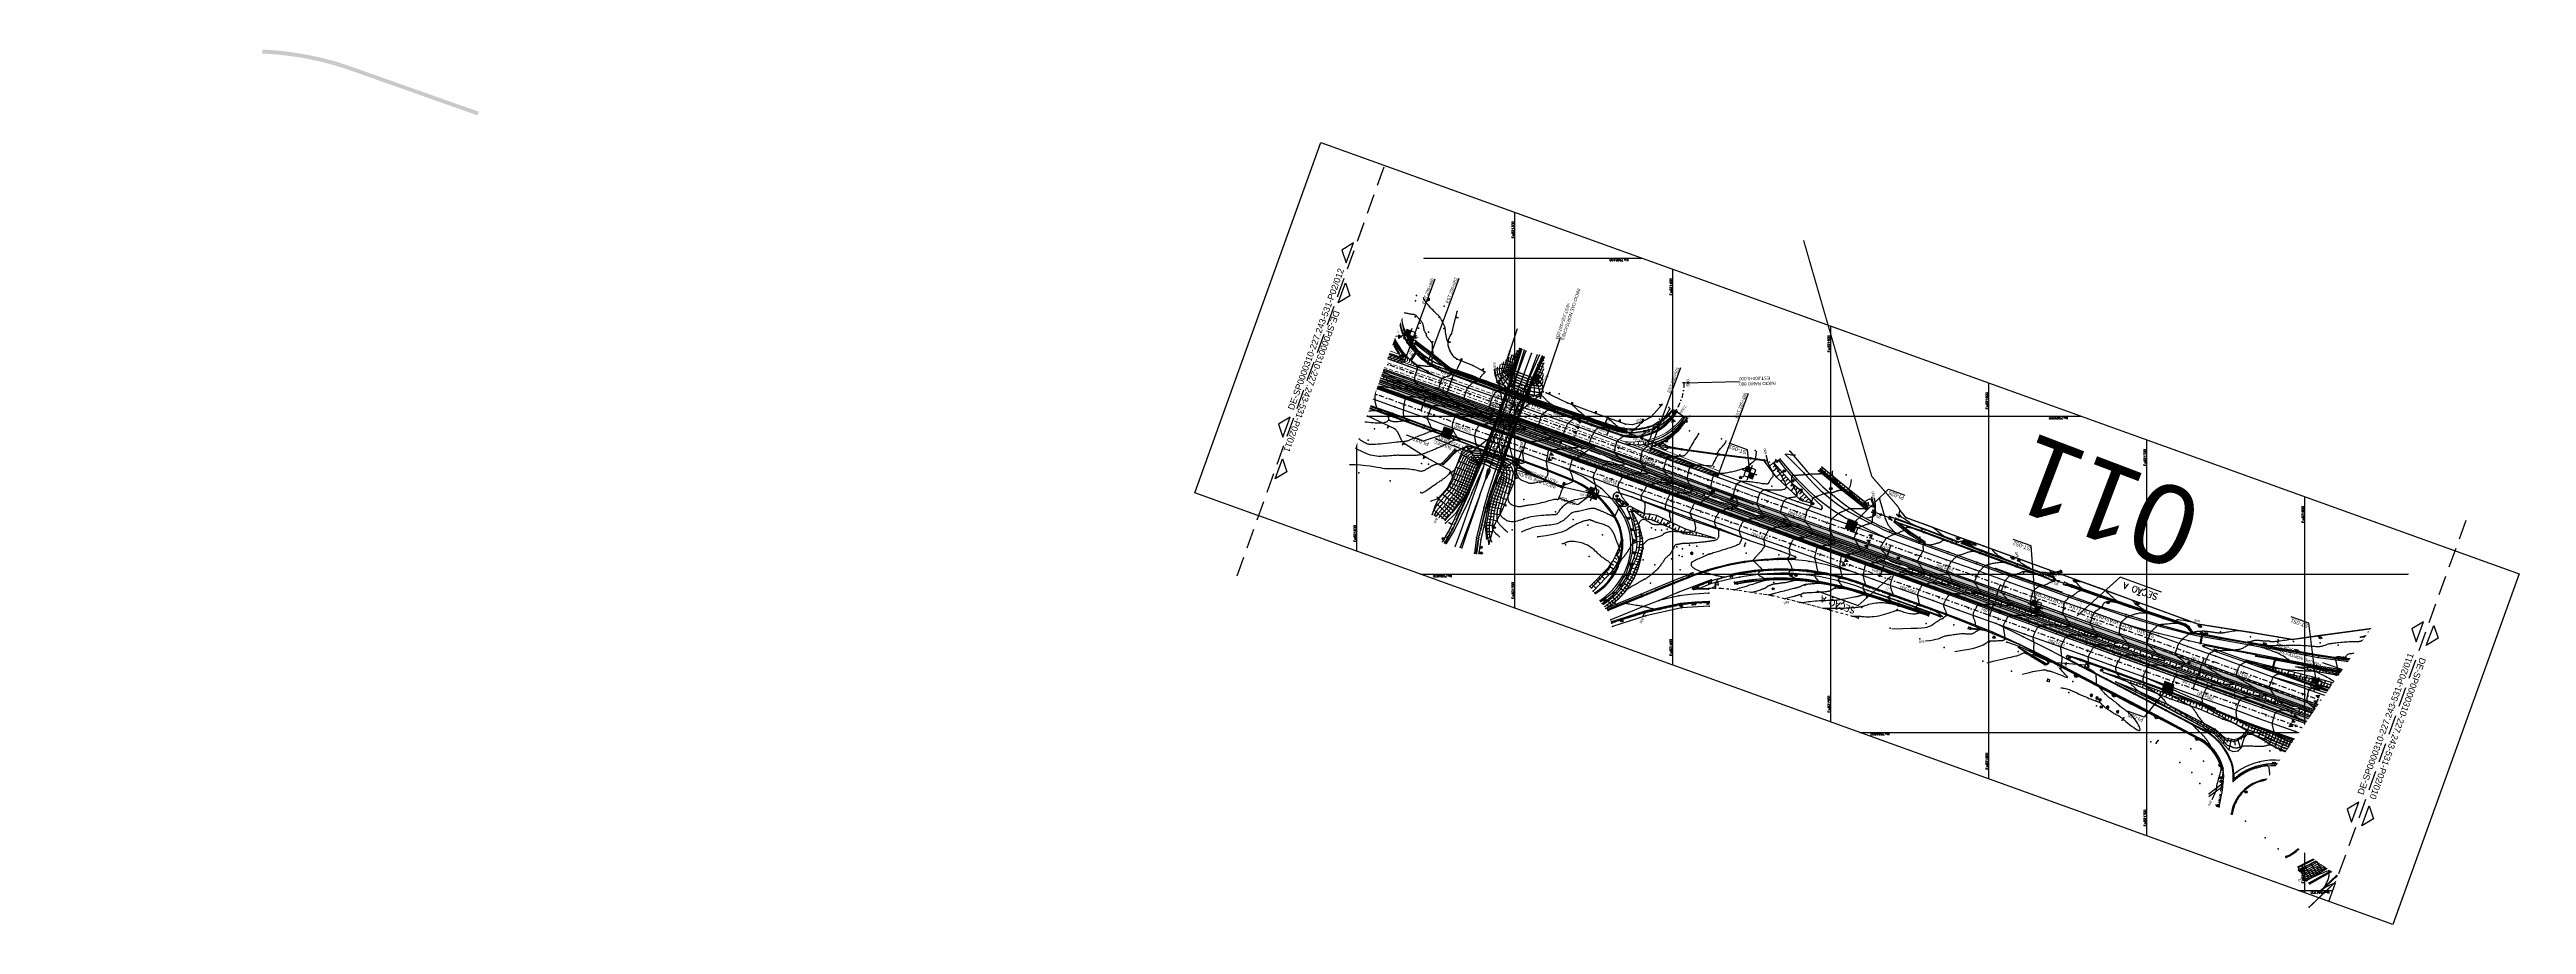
# Model space of a CAD drawing. Header units: metres. Extents: x 820373 to 834957, y 7564678 to 7566875.
# Drawn here: x 820373 to 821940, y 7564678 to 7565232 of the extents above.
import ezdxf
from ezdxf.enums import TextEntityAlignment as Align

# ---------------------------------------------------------------- set-up
doc = ezdxf.new("R2010")
doc.units = ezdxf.units.M
for name, pattern in [('HIDDEN', [0.375, 0.25, -0.125]), ('XREF_GEO$0$DASHDOT', [25.4, 12.7, -6.35, 0, -6.35]), ('XREF_GEO$0$DASHED2', [0.375, 0.25, -0.125]), ('XREF_GEO$0$DGNStyle3', [83.551646, 59.679747, -23.871899]), ('XREF_GEO$0$DIVIDE', [1.25, 0.5, -0.25, 0, -0.25, 0, -0.25]), ('XREF_SPV$0$DASHED2', [0.375, 0.25, -0.125]), ('XREF_TOP$0$DASHDOT', [25.4, 12.7, -6.35, 0, -6.35])]:
    doc.linetypes.add(name, pattern=pattern)
for name, color, linetype in [('P-ARTICULAÇÃO', 4, 'HIDDEN'), ('P-ARTICULAÇÃO-TEXTO-1', 1, 'Continuous'), ('P-ARTICULAÇÃO-TEXTO-2', 2, 'Continuous'), ('P-MALHA-IMPAR', 1, 'Continuous'), ('P-WIPEOUT1', 5, 'Continuous'), ('P-WIPEOUT2', 2, 'Continuous'), ('XREF_GEO$0$F-HZ-ACOSTAMENTO', 73, 'Continuous'), ('XREF_GEO$0$F-HZ-BARREIRA', 107, 'Continuous'), ('XREF_GEO$0$F-HZ-BORDO', 165, 'Continuous'), ('XREF_GEO$0$F-HZ-EIXO', 42, 'XREF_GEO$0$DASHDOT'), ('XREF_GEO$0$F-HZ-ESTACA', 73, 'Continuous'), ('XREF_GEO$0$F-HZ-FAIXA-DOMINIO-EXIST', 252, 'XREF_GEO$0$DIVIDE'), ('XREF_GEO$0$F-HZ-NOMES', 134, 'Continuous'), ('XREF_GEO$0$F-HZ-OAE_EXISTENTE', 55, 'Continuous'), ('XREF_GEO$0$F-HZ-OFFSET', 11, 'Continuous'), ('XREF_GEO$0$F-HZ-OFFSET-ATERRO', 42, 'Continuous'), ('XREF_GEO$0$F-HZ-OFFSET-CORTE', 11, 'Continuous'), ('XREF_GEO$0$F-HZ-PTO-NOTAVEL', 42, 'Continuous'), ('XREF_GEO$0$F-HZ-SETA', 11, 'Continuous'), ('XREF_GEO$0$F-HZ-SUPER', 42, 'Continuous'), ('XREF_GEO$0$F-HZ-TEXTO', 73, 'Continuous'), ('XREF_PAV$0$P-CHAMADA', 1, 'Continuous'), ('XREF_PAV$0$P-TH01_FXAD_227.95_237.15_C_PAV.TIPO-V', 214, 'Continuous'), ('XREF_PAV$0$P-TH01_FXAD_230.75_240.70_D_PAV.TIPO-V', 214, 'Continuous'), ('XREF_PAV$0$P-TH01_OAE_235.03_C_FRESA.RECOMP.', 14, 'Continuous'), ('XREF_PAV$0$P-TH01_OAE_235.03_C_REVEST.', 133, 'Continuous'), ('XREF_PAV$0$P-TH01_OAE_235.04_D_FRESA.RECOMP.', 14, 'Continuous'), ('XREF_PAV$0$P-TH01_OAE_235.04_D_REVEST.', 133, 'Continuous'), ('XREF_PAV$0$P-TH01_PASS.CICLO_236.05_237.74_D_CICLOVIA-CONC', 185, 'Continuous'), ('XREF_PAV$0$P-TH01_TREVO_235.60_DEMOLIÇÃO ACOST.', 1, 'Continuous'), ('XREF_PAV$0$P-TH01_TREVO_235.60_DEMOLIÇÃO PISTA', 1, 'Continuous'), ('XREF_PAV$0$P-TH01_TREVO_235.60_PAV.TIPO-I', 150, 'Continuous'), ('XREF_SON$0$P-PI_PROGRAMADO', 176, 'Continuous'), ('XREF_SON$0$P-ST_PROGRAMADA', 176, 'Continuous'), ('XREF_SPV$0$P-SEÇÕES', 2, 'Continuous'), ('XREF_TOP$0$T-DI-CERCA_DE_ARAME', 23, 'XREF_TOP$0$CERCA_DE_ARAME'), ('XREF_TOP$0$T-DI-MURETA', 23, 'Continuous'), ('XREF_TOP$0$T-DI-MURO', 23, 'Continuous'), ('XREF_TOP$0$T-DP-BASE', 23, 'Continuous'), ('XREF_TOP$0$T-DP-ESCADA', 23, 'Continuous'), ('XREF_TOP$0$T-DP-MARCO', 23, 'Continuous'), ('XREF_TOP$0$T-EU-OUTDOOR', 252, 'Continuous'), ('XREF_TOP$0$T-EU-POSTE', 23, 'Continuous'), ('XREF_TOP$0$T-EU-RADAR', 23, 'Continuous'), ('XREF_TOP$0$T-HD-VALETA_SARJETA', 132, 'Continuous'), ('XREF_TOP$0$T-HG-BARRANCO', 23, 'Continuous'), ('XREF_TOP$0$T-HG-CRISTA', 23, 'Continuous'), ('XREF_TOP$0$T-HG-PÉ', 23, 'Continuous'), ('XREF_TOP$0$T-HM-COTA', 252, 'Continuous'), ('XREF_TOP$0$T-HM-CURVA_INTERMEDIÁRIA', 252, 'Continuous'), ('XREF_TOP$0$T-HM-CURVA_MESTRA', 23, 'Continuous'), ('XREF_TOP$0$T-IU-BOCA_DE_LOBO', 23, 'Continuous'), ('XREF_TOP$0$T-IU-CAIXA', 23, 'Continuous'), ('XREF_TOP$0$T-IU-PV', 23, 'Continuous'), ('XREF_TOP$0$T-IU-PVTL', 23, 'Continuous'), ('XREF_TOP$0$T-IU-TUBO', 23, 'Continuous'), ('XREF_TOP$0$T-OA-BUEIRO', 31, 'Continuous'), ('XREF_TOP$0$T-OA-DEFENSA', 31, 'Continuous'), ('XREF_TOP$0$T-OA-LAJE', 31, 'Continuous'), ('XREF_TOP$0$T-OA-PILAR', 31, 'Continuous'), ('XREF_TOP$0$T-OA-VIGA', 31, 'Continuous'), ('XREF_TOP$0$T-SI-FAIXA', 23, 'Continuous'), ('XREF_TOP$0$T-SI-PLACA', 252, 'Continuous'), ('XREF_TOP$0$T-SI-PLACA_KM', 23, 'Continuous'), ('XREF_TOP$0$T-SV-ALINHAMENTO_INDEFINIDO', 23, 'Continuous'), ('XREF_TOP$0$T-SV-CALÇAMENTO', 23, 'Continuous'), ('XREF_TOP$0$T-SV-GUARD_RAIL', 23, 'Continuous'), ('XREF_TOP$0$T-SV-GUIA', 23, 'XREF_TOP$0$DASHDOT'), ('XREF_TOP$0$T-SV-GUIA_PÉ', 23, 'XREF_TOP$0$DASHDOT'), ('XREF_TOP$0$T-SV-GUIA_REBAIXADA', 23, 'Continuous'), ('XREF_TOP$0$T-SV-PÉ_GUIA', 23, 'XREF_TOP$0$DASHDOT'), ('XREF_TOP$0$T-SV-RUA_PAVIMENTADA', 23, 'Continuous'), ('XREF_TOP$0$T-VE-VEGETAÇÃO', 92, 'Continuous'), ('XREF_TOP$0$T-VE-ÁRVORE_ISOLADA', 92, 'Continuous')]:
    doc.layers.add(name, color=color, linetype=linetype)
doc.layers.add('P-FOLHA', color=4, linetype='Continuous', plot=False)
doc.layers.add('P-NÚMERO', color=4, linetype='Continuous', plot=False)
for name, color, linetype, lineweight in [('XREF_GEO$0$COTAS', 42, 'Continuous', 0), ('XREF_GEO$0$F-HZ-ARRED-VALETA', 11, 'Continuous', 0), ('XREF_GEO$0$F-HZ-FAIXA', 11, 'XREF_GEO$0$DGNStyle3', 0), ('XREF_GEO$0$F-HZ-OAE', 42, 'XREF_GEO$0$DGNStyle3', 0)]:
    doc.layers.add(name, color=color, linetype=linetype, lineweight=lineweight)
doc.styles.add('ARIAL', font='arial.ttf')
doc.styles.add('R60', font='romans.shx', dxfattribs={"height": 1.5})
doc.styles.add('XREF_GEO$0$ARIAL', font='arial.ttf')
doc.styles.add('XREF_GEO$0$Standard', font='arial.ttf')
doc.styles.add('XREF_GEO$0$Style-Arial', font='arial.ttf')
doc.styles.add('XREF_PAV$0$ARIAL', font='arial.ttf')
doc.styles.add('XREF_SON$0$ARIAL-1', font='arial.ttf')
doc.styles.add('XREF_SPV$0$ROMANS', font='romans.shx', dxfattribs={"height": 2})
doc.styles.add('XREF_TOP$0$ROMANS', font='arial.ttf', dxfattribs={"height": 1.5})
doc.styles.add('XREF_TOP$0$Standard', font='arial.ttf')
doc.linetypes.add('XREF_TOP$0$CERCA_DE_ARAME', pattern='A,0.15,-0.05,["X",XREF_TOP$0$Standard,S=0.05,R=0,X=-0.0175,Y=-0.025],-0.05', length=0.25)
doc.dimstyles.new('XREF_GEO$0$Standard', dxfattribs={"dimtxt": 0.18, "dimasz": 0.18, "dimexe": 0.18, "dimexo": 0.0625, "dimgap": 0.09, "dimtad": 0, "dimtih": 1, "dimtoh": 1, "dimdec": 4, "dimzin": 0, "dimdsep": 46, "dimtxsty": 'XREF_GEO$0$Standard', "dimcen": 0.09, "dimadec": 0, "dimazin": 0, "dimtfac": 1, "dimtdec": 4, "dimtofl": 0, "dimtmove": 0, "dimatfit": 3, "dimfxl": 1, "dimtolj": 1, "dimtzin": 0, "dimarcsym": 0})
pattern_1 = [(50, (0, 0), (1.7931504565, -0.15688033746), [0.1875, -2.0625]), (355, (0, 0), (-0.34687833403, 1.88048033425), [0.15, -1.65]), (100.45144446, (0.1494, -0.013), (1.4462721168, 1.72359997742), [0.15935048, -1.75285528]), (46.1842, (0, 0.5), (2.6681033267, -0.413798202), [0.28125, -3.09375]), (96.63563549, (0.2223, 0.4655), (2.3366548642, 2.4352965019), [0.239025855, -2.6292844]), (351.18416399, (0, 0.5), (2.3366548626, 2.4352965007), [0.225, -2.4750000025]), (21, (0.25, 0.375), (1.4922676303, -1.00654722666), [0.1875, -2.0625]), (326, (0.25, 0.375), (0.6082883298, 1.8128751126), [0.15, -1.65]), (71.45144474, (0.3744, 0.2911), (2.10055594182, 0.806327882), [0.159350475, -1.75285528]), (37.5, (0, 0), (0.030399638293, 0.83223463458), [0, -1.63, 0, -1.675, 0, -1.65625]), (7.5, (0, 0), (0.65767384361, 0.98602927971), [0, -0.955, 0, -1.5925, 0, -0.63125]), (327.5, (-0.5575, 0), (1.33455609043, -0.056387179336), [0, -0.625, 0, -1.95, 0, -2.5875]), (317.5, (-0.8075, 0), (1.45796542336, 0.25026245583), [0, -0.8125, 0, -1.295, 0, -1.8375])]
pattern_2 = [(205.20647, (821625.156, 7565012.0128), (0.676087, -1.4363366), [])]

# ---------------------------------------------------------------- blocks, each defined once
blk = doc.blocks.new('MALHA-IMPAR')
at = {"layer": 'P-MALHA-IMPAR'}
for p, q in [((821200, 7564914.5), (821200, 7565165)), ((821300, 7564878.5), (821300, 7565129)), ((821150.8, 7565100), (821380.7, 7565100)), ((821400, 7564842.5), (821400, 7565093)), ((821500, 7564806.5), (821500, 7565057.1)), ((821600, 7564770.5), (821600, 7565021.1)), ((821114.8, 7565000), (821658.5, 7565000)), ((821700, 7564734.5), (821700, 7564985.1)), ((821100, 7564950.5), (821100, 7564958.8)), ((821800, 7564698.5), (821800, 7564949.1)), ((821900, 7564801.5), (821900, 7564913.1)), ((821240.2, 7564900), (821935.5, 7564900)), ((821518.1, 7564800), (821899.5, 7564800)), ((821795.9, 7564700), (821863.5, 7564700))]:
    blk.add_line(p, q, dxfattribs=at)
at = {"layer": 'P-MALHA-IMPAR', "style": 'R60'}
for s, rotation, p in [('E=821300', 90, (821300, 7565117.8)), ('N=7565100', 180, (821205.6, 7565100.1)), ('N=7565100', 180, (821365.9, 7565100.1)), ('E=821200', 90, (821200, 7565088.8)), ('E=821400', 90, (821400, 7565081.8)), ('E=821500', 90, (821500, 7565045.8)), ('E=821600', 90, (821600, 7565009.8)), ('N=7565000', 180, (821171.8, 7565000.1)), ('N=7565000', 180, (821644.1, 7565000.1)), ('E=821700', 90, (821700, 7564973.8)), ('E=821800', 90, (821800, 7564937.8)), ('E=821200', 90, (821200, 7564925.7)), ('E=821900', 90, (821900, 7564906.5)), ('N=7564900', 180, (821254.2, 7564900.1)), ('E=821300', 90, (821300, 7564889.7)), ('N=7564900', 180, (821880.3, 7564900)), ('E=821400', 90, (821400, 7564853.7)), ('E=821500', 90, (821500, 7564817.8)), ('E=821900', 90, (821900, 7564812.7)), ('N=7564800', 180, (821531.2, 7564800.1)), ('N=7564800', 180, (821842.5, 7564800)), ('E=821600', 90, (821600, 7564781.8)), ('E=821700', 90, (821700, 7564745.8)), ('E=821800', 90, (821800, 7564709.8)), ('N=7564700', 180, (821809.7, 7564700)), ('N=7564700', 180, (821852.2, 7564700))]:
    blk.add_text(s, height=1.5, rotation=rotation, dxfattribs=at).set_placement(p, align=Align.BOTTOM_CENTER)
blk = doc.blocks.new('XREF_TOP$0$PONTO')
at = {"layer": 'XREF_TOP$0$T-HM-COTA'}
blk.add_point((0, 0), dxfattribs=at)
blk = doc.blocks.new('XREF_TOP$0$MATO 01')
blk.add_lwpolyline([(0.5, 0), (0, 1.5), (-0.5, 0)])
blk = doc.blocks.new('XREF_TOP$0$MATO 02')
blk.add_lwpolyline([(0.5, 0), (0, -1.5), (-0.5, 0)])
blk = doc.blocks.new('XREF_TOP$0$PLACA 01')
blk.add_circle((0, 0), 0.75)
at = {"style": 'XREF_TOP$0$ROMANS'}
blk.add_attdef('PL', text='', height=1.5, dxfattribs=at).set_placement((1.5, 0), align=Align.MIDDLE_LEFT)
blk = doc.blocks.new('XREF_TOP$0$POÇO DE VISITA')
blk.add_circle((0, 0), 0.75)
at = {"style": 'XREF_TOP$0$ROMANS'}
blk.add_attdef('PV', text='', height=1.5, dxfattribs=at).set_placement((1.5, 0), align=Align.MIDDLE_LEFT)
blk = doc.blocks.new('XREF_TOP$0$POSTE 01')
for points in [[(-1.5, 0), (-0.75, 0)], [(0.75, 0), (1.5, 0)]]:
    blk.add_lwpolyline(points)
blk.add_circle((0, 0), 0.75)
at = {"style": 'XREF_TOP$0$ROMANS'}
blk.add_attdef('PST', text='', height=1.5, dxfattribs=at).set_placement((2.25, 0), align=Align.MIDDLE_LEFT)
blk = doc.blocks.new('XREF_TOP$0$MARCO')
blk.add_lwpolyline([(-0.75, -0.75), (0.75, -0.75), (0.75, 0.75), (-0.75, 0.75)], close=True)
at = {"style": 'XREF_TOP$0$ROMANS'}
blk.add_attdef('MC', text='', height=1.5, dxfattribs=at).set_placement((1.5, 0), align=Align.MIDDLE_LEFT)
blk = doc.blocks.new('XREF_TOP$0$ÁRVORE')
blk.add_lwpolyline([(0.5, -0.2, 1.042775), (0.3, 0.5, 1.014331), (-0.3, 0.4, 1.067599), (-0.5, -0.2, 1.030737), (0, -0.6, 1.044577)], format="xyb", close=True)
at = {"style": 'XREF_TOP$0$ROMANS'}
blk.add_attdef('ARV', text='', height=1.5, dxfattribs=at).set_placement((1.5, 0), align=Align.MIDDLE_LEFT)
blk = doc.blocks.new('XREF_TOP$0$RADAR')
blk.add_lwpolyline([(0.6, -0.2), (0.8, -0.3), (0.8, 0.3), (0.6, 0.2), (0.6, 0.6), (-0.7, 0.6), (-0.7, -0.6), (0.6, -0.6)], close=True)
at = {"style": 'XREF_TOP$0$ROMANS'}
blk.add_attdef('RD', text='', height=1.5, dxfattribs=at).set_placement((1.6, 0), align=Align.MIDDLE_LEFT)
blk = doc.blocks.new('XREF_TOP$0$TUBULAÇÃO')
blk.add_lwpolyline([(-0.5, 0), (0.5, 0), (0, 1.5)], close=True)
at = {"style": 'XREF_TOP$0$ROMANS'}
blk.add_attdef('T', text='', height=1.5, rotation=90, dxfattribs=at).set_placement((-2, 0), align=Align.MIDDLE_LEFT)
blk = doc.blocks.new('XREF_TOP')
at = {"layer": 'XREF_TOP$0$T-OA-DEFENSA', "transparency": 33554610}
h = blk.add_hatch(dxfattribs=at)
h.set_pattern_fill('AR-CONC', color=256, scale=0.25)
h.set_pattern_definition(pattern_1)
h.paths.add_polyline_path([(821172.6, 7565033.4), (821172.4, 7565033), (821190.5, 7565026.6), (821208.4, 7565020.2), (821226.6, 7565013.6), (821246.9, 7565006.2), (821265.3, 7564999.6), (821282.2, 7564993.7), (821304.1, 7564985.7), (821321.9, 7564979.3), (821341.7, 7564972.2), (821360.3, 7564965.4), (821378.2, 7564959.1), (821396.6, 7564952.4), (821418.2, 7564944.7), (821437.1, 7564937.9), (821455.2, 7564931.3), (821474.2, 7564924.5), (821491.7, 7564918.2), (821509.7, 7564911.7), (821528.2, 7564905.1), (821548.6, 7564897.7), (821566.6, 7564891.3), (821584.2, 7564884.9), (821607.5, 7564876.5), (821625.7, 7564870), (821643.4, 7564863.6), (821662.1, 7564856.8), (821680.1, 7564850.5), (821701.7, 7564842.7), (821720, 7564836.2), (821738.2, 7564829.6), (821756, 7564823.2), (821773.4, 7564816.9), (821796.3, 7564808.4), (821809.7, 7564803.4), (821809.9, 7564803.7), (821795.7, 7564809), (821773.9, 7564817.1), (821755.2, 7564823.9), (821737.9, 7564830.1), (821718.4, 7564837.1), (821701.1, 7564843.3), (821678, 7564851.6), (821661.1, 7564857.7), (821641.6, 7564864.7), (821624.4, 7564871), (821606.8, 7564877.3), (821584.9, 7564885.2), (821565.6, 7564892.1), (821548.8, 7564898.1), (821529.1, 7564905.3), (821509.7, 7564912.3), (821489.7, 7564919.5), (821471.9, 7564926), (821453.6, 7564932.5), (821436.4, 7564938.6), (821417.7, 7564945.3), (821394.7, 7564953.6), (821377.6, 7564959.8), (821359.6, 7564966.3), (821340.1, 7564973.2), (821322.4, 7564979.6), (821302, 7564987), (821282.2, 7564994.1), (821264, 7565000.7), (821245.4, 7565007.4), (821226.1, 7565014.6), (821208.7, 7565020.6), (821189.9, 7565027.3)])
h = blk.add_hatch(dxfattribs=at)
h.set_pattern_fill('AR-CONC', color=256, scale=0.25)
h.set_pattern_definition(pattern_1)
h.paths.add_polyline_path([(821817.4, 7564784.2), (821817.1, 7564784.4), (821825.3, 7564791.7), (821840.1, 7564804.6), (821845.6, 7564809.4), (821853.7, 7564816.6), (821854, 7564816.3), (821845.9, 7564809.1), (821840.3, 7564804.3), (821825.5, 7564791.4)])
h = blk.add_hatch(dxfattribs=at)
h.set_pattern_fill('AR-CONC', color=256, scale=0.25)
h.set_pattern_definition(pattern_1)
h.paths.add_polyline_path([(821855.7, 7564814.5), (821855.9, 7564814.2), (821842.5, 7564802.5), (821827, 7564788.9), (821818, 7564781), (821817.7, 7564781.3), (821826.7, 7564789.2), (821842.2, 7564802.7)])
h = blk.add_hatch(dxfattribs=at)
h.set_pattern_fill('AR-CONC', color=256, scale=0.25)
h.set_pattern_definition(pattern_1)
h.paths.add_polyline_path([(821844.1, 7564776.7), (821844.2, 7564777.1), (821826.6, 7564783.8), (821808.3, 7564790.4), (821798.8, 7564793.8), (821798.5, 7564793.5), (821808.1, 7564790.1), (821826.5, 7564783.4)])
at = {"layer": 'XREF_TOP$0$T-OA-LAJE', "transparency": 33554572}
h = blk.add_hatch(dxfattribs=at)
h.set_pattern_fill('AR-CONC', color=256, scale=0.5)
h.set_pattern_definition([(143.33905, (824593.489, 7561771.7188), (0.1043458, 3.5984875), [0.375, -4.125]), (88.33905, (824593.489, 7561771.719), (-3.7141684, -0.911634), [0.3, -3.3]), (193.7905, (824593.4978, 7561772.0187), (-3.6098225, 2.6868534), [0.318701, -3.5057106]), (139.52325, (824592.491, 7561771.6606), (0.515387, 5.3753506), [0.5625, -6.1875]), (189.97469, (824592.534, 7561772.1085), (-5.134519, 4.381691), [0.478052, -5.258569]), (84.52322, (824592.491, 7561771.6606), (-5.134519, 4.381691), [0.45, -4.95]), (114.33905, (824592.7113, 7561772.1743), (1.8358443, 3.0967202), [0.375, -4.125]), (59.33905, (824592.7113, 7561772.1743), (-3.6904538, 1.0033314), [0.3, -3.3]), (164.7905, (824592.8642, 7561772.4324), (-1.8546096, 4.1000516), [0.318701, -3.5057106]), (130.839052, (824593.4891, 7561771.7188), (-1.6651848, -0.03625007), [0, -3.26, 0, -3.35, 0, -3.3125]), (100.83905, (824593.4891, 7561771.7188), (-2.0453224, 1.1982532), [0, -1.91, 0, -3.185, 0, -1.2625]), (60.839052, (824593.554, 7561770.6057), (-0.0428781, 2.67114944), [0, -1.25, 0, -3.9, 0, -5.175]), (50.83905, (824593.5832, 7561770.1066), (-0.669512, 2.8818278), [0, -1.625, 0, -2.59, 0, -3.675])])
h.paths.add_polyline_path([(821300.1, 7565021.6), (821306.8, 7565019.3), (821308.7, 7565018.6), (821305.6, 7565010.4), (821300.2, 7564995.5), (821297.8, 7564989), (821291.9, 7564972.1), (821281.1, 7564976.1), (821287.6, 7564992.9), (821295.2, 7565013.5), (821298.2, 7565022.3)])
at = {"layer": 'XREF_TOP$0$T-DI-CERCA_DE_ARAME', "ltscale": 20}
for p, q in [((821547.7, 7564935.8, 836.2), (821543.9, 7564940.3, 836)), ((821560.8, 7564931, 836.8), (821547.7, 7564935.8, 836.2)), ((821578, 7564924.6, 837.6), (821560.8, 7564931, 836.8)), ((821596.5, 7564917.9, 838.6), (821578, 7564924.6, 837.6)), ((821619, 7564909.7, 840), (821596.5, 7564917.9, 838.6)), ((821637.4, 7564903, 840.9), (821619, 7564909.7, 840)), ((821654.2, 7564896.9, 841.7), (821637.4, 7564903, 840.9)), ((821672, 7564890.5, 842.9), (821654.2, 7564896.9, 841.7)), ((821691.2, 7564883.5, 844), (821672, 7564890.5, 842.9)), ((821711.6, 7564876.1, 844.6), (821691.2, 7564883.5, 844)), ((821732.4, 7564868.4, 845.1), (821711.6, 7564876.1, 844.6)), ((821747.3, 7564866.1, 845.5), (821732.4, 7564868.4, 845.1)), ((821766.3, 7564863.1, 846.3), (821747.3, 7564866.1, 845.5)), ((821783.1, 7564860.3, 846.7), (821766.3, 7564863.1, 846.3)), ((821792.2, 7564858.8, 847), (821783.1, 7564860.3, 846.7)), ((821809.5, 7564861.2, 847.1), (821792.2, 7564858.8, 847)), ((821820.7, 7564862.7, 847.1), (821809.5, 7564861.2, 847.1)), ((821842.5, 7564865.6, 847.5), (821820.7, 7564862.7, 847.1)), ((821850, 7564866.7, 847.5), (821842.5, 7564865.6, 847.5)), ((821852, 7564867.5, 847.6), (821850, 7564866.7, 847.5)), ((821853.5, 7564869.2, 847.5), (821852, 7564867.5, 847.6)), ((821854.7, 7564873.4, 847.4), (821853.5, 7564869.2, 847.5)), ((821802.7, 7564689.4, 852.5), (821821.7, 7564707.5, 851.9))]:
    blk.add_line(p, q, dxfattribs=at)
at = {"layer": 'XREF_TOP$0$T-DI-MURETA'}
for points in [[(821299.5, 7565030.3, 828.8), (821299.7, 7565030.3, 828.6), (821294, 7565013.6, 829), (821286.6, 7564993.3, 829), (821277.3, 7564969, 828.8), (821277.1, 7564969.1, 828.8), (821286.5, 7564993.4, 829), (821293.9, 7565013.7, 829.1)], [(821312.8, 7565025.5, 828.8), (821306.6, 7565010.1, 828.9), (821298.8, 7564988.6, 829), (821290.3, 7564964.2, 828.9), (821290.2, 7564964.3, 828.8), (821298.7, 7564988.7, 829), (821306.5, 7565010.1, 829), (821312.7, 7565025.6, 828.9)], [(821308.2, 7565012.6, 821.2), (821307.8, 7565012.5, 821), (821294.8, 7565017.3, 820.2), (821293.5, 7565019, 820.8), (821293.6, 7565019.1, 821), (821295, 7565017.5, 821), (821307.9, 7565012.7, 821.2), (821308.2, 7565012.8, 821.2)]]:
    blk.add_polyline3d(points, close=True, dxfattribs=at)
for points in [[(821300.8, 7564970.6, 821.8), (821294.5, 7564973, 822.6), (821293.7, 7564973.3, 822.6), (821282.9, 7564977.2, 822.7), (821274.5, 7564980.2, 821.2)], [(821819.9, 7564717.3, 851.8), (821819.8, 7564717.6, 851.5), (821819, 7564720, 849), (821817.9, 7564723.1, 845.8)], [(821818.2, 7564722.7, 843.9), (821817.9, 7564723.1, 845.8)], [(821820, 7564717.3, 849.6), (821819.5, 7564719, 849.5), (821819.2, 7564719.9, 848.5), (821819.2, 7564719.9, 847.5), (821818.2, 7564722.7, 845.4), (821818.2, 7564722.7, 843.9)], [(821821.7, 7564717.8, 851.8), (821821.6, 7564718, 851.5), (821820.8, 7564720.4, 849.2), (821819.8, 7564723.7, 845.9)], [(821819.8, 7564723.7, 845.9), (821819.8, 7564723.2, 843.9)], [(821821.5, 7564717.7, 849.6), (821821, 7564719.3, 849.6), (821820.7, 7564720.2, 848.5), (821820.7, 7564720.3, 847.5), (821819.8, 7564723.2, 845.4), (821819.8, 7564723.2, 843.9)], [(821821.7, 7564717.8, 851.8), (821819.9, 7564717.3, 851.8)], [(821820, 7564717.3, 851.4), (821819.9, 7564717.3, 851.8)], [(821821.5, 7564717.7, 851.5), (821820, 7564717.3, 851.4)], [(821821.5, 7564717.7, 849.6), (821820, 7564717.3, 849.6)], [(821820, 7564717.3, 849.6), (821820, 7564717.3, 851.4)], [(821821.7, 7564717.8, 851.8), (821821.5, 7564717.7, 851.5)], [(821821.5, 7564717.7, 849.6), (821821.5, 7564717.7, 851.5)]]:
    blk.add_polyline3d(points, dxfattribs=at)
at = {"layer": 'XREF_TOP$0$T-DI-MURO'}
for points in [[(821422.9, 7564879.8, 830.8), (821405.5, 7564878.7, 830.3), (821382.9, 7564873.7, 830), (821361.8, 7564867, 829.7)], [(821824.3, 7564809.9, 848.8), (821835.1, 7564819.3, 848.7), (821829.2, 7564821.5, 850.8)], [(821799.2, 7564792.8, 850.4), (821803.1, 7564791.4, 848.9), (821815.4, 7564802.1, 848.9)], [(821811.2, 7564803.6, 851.3), (821816.8, 7564808.5, 851), (821820, 7564811.5, 850.8)], [(821815.4, 7564802.1, 848.9), (821811.2, 7564803.6, 851.3)], [(821820, 7564811.5, 850.8), (821824.3, 7564809.9, 848.8)], [(821838.8, 7564778.6, 850.2), (821849.4, 7564787.8, 850)], [(821840.9, 7564777.8, 852.4), (821838.8, 7564778.6, 850.2)]]:
    blk.add_polyline3d(points, dxfattribs=at)
at = {"layer": 'XREF_TOP$0$T-DP-BASE'}
for points in [[(821480.8, 7564948, 832.5), (821482.4, 7564947.4, 832.5), (821482.1, 7564946.5, 832.5), (821480.5, 7564947.1, 832.5)], [(821523.9, 7564944, 835.2), (821522.8, 7564943.7, 835.2), (821522.6, 7564944.8, 835.1), (821523.7, 7564945.1, 835.2)]]:
    blk.add_polyline3d(points, close=True, dxfattribs=at)
at = {"layer": 'XREF_TOP$0$T-DP-ESCADA'}
for points in [[(821818.2, 7564722.7, 845.4), (821819.8, 7564723.2, 845.4)], [(821819.8, 7564723.2, 843.9), (821818.2, 7564722.7, 843.9)], [(821820.7, 7564720.3, 847.5), (821819.2, 7564719.9, 847.5)], [(821819.2, 7564719.9, 848.5), (821820.7, 7564720.2, 848.5)], [(821821, 7564719.3, 849.6), (821819.5, 7564719, 849.5)]]:
    blk.add_polyline3d(points, dxfattribs=at)
at = {"layer": 'XREF_TOP$0$T-EU-OUTDOOR'}
blk.add_polyline3d([(821254.6, 7564969.7, 820), (821253.9, 7564970.2, 819.9), (821262, 7564979, 819.9), (821262.7, 7564978.3, 819.9)], close=True, dxfattribs=at)
at = {"layer": 'XREF_TOP$0$T-HD-VALETA_SARJETA'}
for points in [[(821230.1, 7565054.8, 816.3), (821230, 7565054.8, 816.1), (821229.6, 7565054.7, 816.2)], [(821237, 7565046, 816), (821237.2, 7565046.7, 815.7), (821237.4, 7565047.4, 816)], [(821242.6, 7565036.7, 816.6), (821242.8, 7565036.9, 816.5), (821243, 7565037, 816.6)], [(821164.9, 7565010.2, 814.1), (821165, 7565010.3, 813.9), (821165.1, 7565010.9, 813.8), (821165, 7565011.1, 814)], [(821300.9, 7564970.9, 821.8), (821300.9, 7564971.1, 821.6), (821301.5, 7564972.5, 821.7)], [(821329.1, 7564982.7, 822.5), (821329.1, 7564983.7, 822.3), (821329.7, 7564984.4, 822.4)], [(821457.8, 7564971.7, 829.6), (821457.8, 7564971.9, 829.5), (821458.1, 7564972.4, 829.6)], [(821302.9, 7564967.7, 822.1), (821303, 7564967.8, 821.8), (821303, 7564968.1, 821.8), (821303, 7564968.3, 822)], [(821366, 7564946.6, 825.7), (821366.1, 7564946.7, 825.4), (821366.2, 7564947, 825.4), (821366.2, 7564947.2, 825.6)], [(821368.8, 7564944.3, 825.8), (821368.6, 7564944.3, 825.7), (821368.1, 7564943.9, 825.7), (821368, 7564943.8, 825.9)], [(821371.6, 7564944.2, 826), (821371.4, 7564944.1, 825.7), (821371.3, 7564943.8, 825.7), (821371.2, 7564943.7, 826)], [(821522.4, 7564940.9, 834.1), (821522.6, 7564941.5, 833.7), (821523.4, 7564942.2, 834.1)], [(821540, 7564933.1, 835.5), (821540.6, 7564934, 835), (821540.9, 7564934.8, 835), (821540.8, 7564935.4, 835.4)], [(821559.6, 7564919.5, 836.8), (821559.5, 7564920.2, 836.6), (821559.6, 7564920.5, 836.7)], [(821591.8, 7564918.4, 838.4), (821591.4, 7564919, 838.2), (821591.5, 7564919.6, 838.2)], [(821440.8, 7564893.7, 831.3), (821441, 7564894, 830.9), (821440.8, 7564894.8, 830.9), (821440.6, 7564895.1, 831.4)], [(821638.8, 7564899.7, 841.1), (821638.6, 7564899.9, 840.4), (821638.1, 7564900.4, 840.5), (821638.1, 7564900.6, 840.9)], [(821640.4, 7564895.8, 840.8), (821640.5, 7564896.1, 840.3), (821641.1, 7564897.5, 840.3), (821641.3, 7564897.9, 840.8)], [(821648.8, 7564893.2, 841.6), (821649.1, 7564893.6, 841.5), (821649.2, 7564894.1, 841.7)], [(821562.3, 7564875, 838.3), (821562, 7564874.6, 837.9), (821561.9, 7564874.3, 837.9), (821561.9, 7564873.7, 838.3)], [(821588.2, 7564865.2, 839.7), (821588.4, 7564865.8, 839.1), (821588.4, 7564866, 839.7)], [(821597, 7564864.6, 840.2), (821596, 7564864.8, 840.2), (821595.3, 7564865.2, 840.1)], [(821861.6, 7564856.3, 844.7), (821861.2, 7564856.7, 844.4), (821860.9, 7564857.1, 844.8)], [(821867, 7564847.5, 844.6), (821866.8, 7564847.7, 844.5), (821866.6, 7564848.1, 844.3)], [(821733.9, 7564817.7, 847.9), (821734.1, 7564817.8, 847.8), (821734, 7564818.3, 847.9)], [(821792.1, 7564795.2, 850.5), (821792, 7564795.4, 850.4), (821792.3, 7564796.1, 850.5)], [(821819.7, 7564733.4, 845.3), (821819.4, 7564734.9, 844.7), (821819.2, 7564735.7, 845.1)], [(821826.9, 7564735.6, 845.3), (821826.1, 7564736.6, 845.2), (821826.1, 7564736.9, 845.4)], [(821829.2, 7564742.8, 847.3), (821828.6, 7564743.2, 847.1), (821828.5, 7564743.9, 847.3)], [(821796, 7564714.4, 845.2), (821796.5, 7564713.3, 845), (821796.5, 7564713, 845.2)]]:
    blk.add_polyline3d(points, close=True, dxfattribs=at)
for points in [[(821232.6, 7565048.3, 816), (821229.6, 7565054.7, 816.2)], [(821230, 7565054.8, 816.1), (821233, 7565048.4, 815.9)], [(821235.9, 7565048.5, 816.1), (821235.8, 7565048.5, 815.9), (821235.5, 7565047.9, 816), (821235.1, 7565047.4, 816.1), (821234.8, 7565047.4, 816.1), (821233.9, 7565047.7, 816.1), (821233.1, 7565048.5, 816), (821230.1, 7565054.8, 816.3)], [(821233.9, 7565046, 816), (821232.6, 7565048.3, 816)], [(821233, 7565048.4, 815.9), (821233.8, 7565047.7, 815.8), (821234.7, 7565047.2, 815.8), (821235.2, 7565047.3, 815.8), (821235.5, 7565047.7, 815.9), (821235.9, 7565048.5, 816.1)], [(821235.9, 7565048.5, 816.1), (821235.8, 7565048, 816)], [(821265.3, 7564999.6, 819.1), (821265.2, 7564999.1, 819.2), (821246.7, 7565005.9, 817.9), (821226.4, 7565013, 816.7), (821208.2, 7565019.7, 815.8), (821190.3, 7565026.1, 815), (821172.2, 7565032.5, 814.5)], [(821329.1, 7564982.7, 822.5), (821324.3, 7564984.5, 822.2), (821302.9, 7564992.1, 821), (821284.4, 7564998.1, 819.7), (821267.9, 7565004.1, 818.3), (821247.5, 7565011.3, 817), (821227.7, 7565018.1, 815.8), (821209.1, 7565024.8, 814.8), (821191.1, 7565031.2, 814.1), (821174, 7565037.3, 813.6)], [(821174.4, 7565038.6, 813.4), (821191.5, 7565032.3, 813.9), (821209.5, 7565026.1, 814.6), (821228.1, 7565019.3, 815.7), (821247.9, 7565012.5, 816.8), (821268.4, 7565005.3, 818.1), (821284.8, 7564999.4, 819.4)], [(821291.1, 7564999, 820.1), (821285.7, 7565000.6, 819.6), (821268.8, 7565006.5, 818.4), (821248.4, 7565013.8, 817.1), (821228.7, 7565020.7, 816), (821210.1, 7565027.4, 814.9), (821191.9, 7565033.6, 814.1), (821174.9, 7565039.9, 813.6)], [(821242.6, 7565036.7, 816.6), (821237.9, 7565041.2, 816.3), (821235.6, 7565043.8, 816), (821233.9, 7565046, 816)], [(821236.2, 7565044.4, 815.8), (821236.4, 7565045.8, 815.8)], [(821238.4, 7565041.4, 816.2), (821236.2, 7565044.4, 815.8)], [(821236.8, 7565045.9, 816.1), (821236.6, 7565045.8, 816), (821236.4, 7565045.8, 815.8)], [(821236.4, 7565044.4, 815.9), (821236.6, 7565045.8, 816)], [(821243, 7565037, 816.6), (821238.6, 7565041.6, 816.4), (821236.4, 7565044.4, 815.9)], [(821237, 7565046, 816), (821240.3, 7565043.3, 816.5), (821245, 7565039.6, 816.8), (821256.3, 7565030.6, 817.7), (821258, 7565029.1, 817.8), (821259.5, 7565028.1, 817.9), (821261.5, 7565027.2, 818), (821272.7, 7565023.4, 818.7), (821291.2, 7565016.7, 819.9)], [(821256.8, 7565031.2, 817.5), (821245.5, 7565040.2, 816.5), (821240.7, 7565043.9, 816.3), (821237.2, 7565046.7, 815.7)], [(821273.3, 7565024.9, 818.6), (821262.4, 7565028.8, 818), (821260.4, 7565029.6, 817.9), (821258.8, 7565030.6, 817.8), (821257.3, 7565031.7, 817.7), (821246, 7565040.9, 816.9), (821241.2, 7565044.5, 816.5), (821237.4, 7565047.4, 816)], [(821242.8, 7565036.9, 816.5), (821238.4, 7565041.4, 816.2)], [(821271, 7564951.7, 828.8), (821278.4, 7564969.2, 828.8), (821287.5, 7564992.9, 828.8), (821295.1, 7565013.5, 828.8), (821300.7, 7565030, 828.8), (821304.5, 7565042.2, 828.8)], [(821283.8, 7564949.1, 828.8), (821289.2, 7564964.5, 828.8), (821297.9, 7564989, 828.9), (821305.8, 7565010.4, 828.9), (821311.8, 7565025.8, 828.8), (821317.2, 7565038, 828.7)], [(821370.7, 7564990.2, 823.6), (821369.1, 7564990.8, 823.6), (821349.7, 7564997.5, 822.9), (821331.1, 7565003.6, 822.1), (821310, 7565010.7, 820.8), (821291.4, 7565017.5, 819.7), (821273, 7565024.2, 818.5), (821261.8, 7565028.2, 817.8), (821259.9, 7565028.9, 817.7), (821258.5, 7565029.9, 817.5), (821256.8, 7565031.2, 817.5)], [(821349.9, 7564997.8, 823.3), (821331.2, 7565004.4, 822.4), (821310.2, 7565011.5, 821.2), (821291.9, 7565018.1, 820), (821273.3, 7565024.9, 818.6)], [(821291.2, 7565016.7, 819.9), (821309.4, 7565010, 821.1), (821330.8, 7565002.9, 822.3)], [(821300.9, 7564970.9, 821.8), (821294.7, 7564973.2, 821.4), (821274.6, 7564980.4, 820.1), (821260.7, 7564985.7, 818.8), (821242.2, 7564992.5, 817.7), (821221.4, 7565000.1, 816.6), (821203.8, 7565006.3, 815.5), (821184.9, 7565011, 813.8), (821175.9, 7565012.6, 814.5), (821172.4, 7565012.4, 814.4), (821171.3, 7565012.2, 814.4), (821164.9, 7565010.2, 814.1)], [(821301.5, 7564972.5, 821.7), (821295.5, 7564974.8, 821.3), (821275.4, 7564982, 820), (821261.2, 7564986.9, 818.8), (821242.7, 7564993.8, 817.7), (821222, 7565001.5, 816.5), (821204.2, 7565007.4, 815.5), (821185.2, 7565012, 813.8), (821176, 7565014.1, 814.6), (821172.1, 7565013.7, 814.4), (821171, 7565013, 814.4), (821165, 7565011.1, 814)], [(821172.4, 7565012.6, 814.2), (821171.2, 7565012.4, 814.2), (821165, 7565010.3, 813.9)], [(821176, 7565014.1, 814.6), (821172.2, 7565013.6, 814.3), (821171.1, 7565012.8, 814.2), (821165.1, 7565010.9, 813.8)], [(821300.9, 7564971.1, 821.6), (821294.9, 7564973.2, 821.2), (821274.8, 7564980.4, 819.9), (821260.9, 7564985.9, 818.6), (821242.3, 7564992.8, 817.5), (821221.5, 7565000.4, 816.3), (821203.9, 7565006.5, 815.3), (821184.9, 7565011.2, 813.6), (821176, 7565012.9, 814.3), (821172.4, 7565012.6, 814.2)], [(821330.8, 7565002.9, 822.3), (821349.3, 7564996.5, 823.3), (821368, 7564989.8, 824.2)], [(821370.5, 7564989.7, 823.6), (821368.2, 7564990.5, 823.5), (821349.6, 7564996.9, 823), (821330.8, 7565002.9, 822.3)], [(821284.8, 7564999.4, 819.4), (821303.4, 7564993, 820.8), (821324.7, 7564985.3, 822.1), (821329.1, 7564983.7, 822.3)], [(821296.8, 7564997, 820.5), (821293.5, 7564998.2, 820.2)], [(821329.7, 7564984.4, 822.4), (821325, 7564986.5, 822.2), (821303.6, 7564994, 821), (821299.1, 7564996.2, 820.7)], [(821369.8, 7564989.8, 823.6), (821368.2, 7564990.3, 823.9), (821349.3, 7564996.5, 823.3)], [(821370.1, 7564990.6, 824.1), (821369.1, 7564991, 823.9), (821349.7, 7564997.5, 822.9)], [(821370.9, 7564990.4, 824.6), (821369.2, 7564991.6, 824.2), (821349.9, 7564997.8, 823.3)], [(821370.7, 7564989.4, 824.6), (821368, 7564989.8, 824.2)], [(821405.4, 7564978.7, 826.8), (821392.1, 7564980.7, 825.6)], [(821457.8, 7564971.9, 829.5), (821449.2, 7564973.3, 828.5), (821428.6, 7564975.8, 827.9), (821405.6, 7564978.9, 826.7), (821392.1, 7564980.7, 825.6)], [(821392.5, 7564981.9, 825.7), (821405.6, 7564978.9, 826.7)], [(821392.5, 7564981.9, 825.7), (821405.7, 7564979.3, 826.8), (821428.6, 7564976.2, 828), (821449.3, 7564973.6, 828.7), (821458.1, 7564972.4, 829.6)], [(821457.8, 7564971.7, 829.6), (821449.1, 7564973, 828.6), (821428.5, 7564975.5, 828), (821405.4, 7564978.7, 826.8)], [(821329.1, 7564955.1, 823.1), (821327.4, 7564955.8, 823.3), (821324.3, 7564957.1, 823.2), (821311.7, 7564962.5, 822.7), (821309.9, 7564963.5, 822.6), (821302.9, 7564967.7, 822.1)], [(821329.3, 7564956, 823.4), (821327.7, 7564956.4, 823.3), (821324.5, 7564957.7, 823.2), (821311.9, 7564963.1, 822.8), (821310.3, 7564964, 822.6), (821303, 7564968.3, 822)], [(821330.6, 7564955.6, 823.1), (821327.6, 7564956.2, 823), (821324.5, 7564957.6, 822.9), (821311.9, 7564962.9, 822.5), (821310.1, 7564964, 822.3), (821303, 7564968.1, 821.8)], [(821330.2, 7564954.7, 823.1), (821327.5, 7564956, 823), (821324.3, 7564957.2, 822.9), (821311.8, 7564962.6, 822.5), (821309.9, 7564963.6, 822.3), (821303, 7564967.8, 821.8)], [(821522.4, 7564940.9, 834.1), (821504.9, 7564954.8, 832.9), (821492.2, 7564965.4, 831.8)], [(821522.6, 7564941.5, 833.7), (821505.4, 7564955.5, 832.6), (821493, 7564965.9, 831.6)], [(821523.4, 7564942.2, 834.1), (821505.8, 7564956.2, 832.9), (821493.5, 7564966.6, 831.9)], [(821271, 7564951.7, 828.8), (821268.8, 7564946.7, 828.7), (821260.6, 7564928.3, 828.6), (821255.8, 7564919.8, 828.5)], [(821283.8, 7564949.1, 828.8), (821281.4, 7564941.8, 828.8), (821276.8, 7564922.6, 828.6), (821275.4, 7564913.3, 828.6)], [(821366, 7564946.6, 825.7), (821368, 7564943.8, 825.9)], [(821368.1, 7564943.9, 825.7), (821366.1, 7564946.7, 825.4)], [(821371.6, 7564944.2, 826), (821366.2, 7564947.2, 825.6)], [(821371.4, 7564944.1, 825.7), (821366.2, 7564947, 825.4)], [(821368.6, 7564944.3, 825.7), (821368.4, 7564944.6, 825.6), (821368.4, 7564945, 825.6), (821368.6, 7564945.2, 825.6), (821368.9, 7564945.1, 825.6), (821371.3, 7564943.8, 825.7)], [(821368.8, 7564944.3, 825.8), (821368.6, 7564944.5, 825.8), (821368.6, 7564944.8, 825.8), (821368.8, 7564944.9, 825.8), (821369.1, 7564944.9, 825.8), (821371.2, 7564943.7, 826)], [(821540, 7564933.1, 835.5), (821549.5, 7564925.4, 836.3), (821556.5, 7564921.2, 836.7), (821559.6, 7564919.5, 836.8)], [(821617.7, 7564905.1, 839), (821595, 7564913.5, 837.9), (821576.5, 7564920.4, 836.8), (821559, 7564926.8, 836), (821542.6, 7564932.5, 835.7), (821541.2, 7564933.3, 835.1), (821540.6, 7564934, 835)], [(821580.5, 7564920.6, 837.5), (821577, 7564922, 837.3), (821559.9, 7564928.4, 836.5), (821540.8, 7564935.4, 835.4)], [(821580.7, 7564920.2, 837), (821577, 7564921.4, 836.8), (821559.7, 7564928, 836), (821540.9, 7564934.8, 835)], [(821559.5, 7564920.2, 836.6), (821556.9, 7564921.8, 836.6), (821549.9, 7564926, 836.1), (821541.2, 7564933.3, 835.1)], [(821617.4, 7564904.6, 839.5), (821594.4, 7564913.2, 838.3), (821576.3, 7564919.9, 837.2), (821558.7, 7564926.4, 836.5), (821542.6, 7564932.5, 835.7)], [(821559.6, 7564920.5, 836.7), (821557, 7564922.1, 836.7), (821550.1, 7564926.9, 836.3), (821542.6, 7564932.5, 835.7)], [(821591.5, 7564919.6, 838.2), (821584.4, 7564921.1, 838.1), (821580.5, 7564920.6, 837.5)], [(821591.4, 7564919, 838.2), (821584.5, 7564920.6, 837.8), (821580.7, 7564920.2, 837)], [(821584.5, 7564920.6, 837.8), (821582.8, 7564919.4, 837.4)], [(821617.9, 7564906.2, 839), (821595.2, 7564914.7, 837.8), (821582.8, 7564919.4, 837.4)], [(821618, 7564906.7, 839.5), (821595.4, 7564915.2, 838.3), (821583.5, 7564919.4, 837.5), (821584.5, 7564919.8, 838), (821591.8, 7564918.4, 838.4)], [(821632.5, 7564901.3, 840.5), (821618, 7564906.7, 839.5)], [(821400.9, 7564894.5, 830.6), (821380.2, 7564886.1, 830.2), (821358.8, 7564877.4, 829.8)], [(821410, 7564898.6, 830.9), (821410.2, 7564898.4, 830.8), (821400.9, 7564894.5, 830.6)], [(821412.8, 7564891.4, 830.5), (821412.7, 7564891.3, 830.5), (821412.6, 7564891.2, 830.5), (821412.6, 7564891.1, 830.5), (821412.5, 7564891, 830.5), (821412.5, 7564890.8, 830.5), (821412.6, 7564890.7, 830.5), (821412.7, 7564890.5, 830.5), (821412.8, 7564890.4, 830.5), (821412.9, 7564890.3, 830.5), (821413.1, 7564890.3, 830.5)], [(821412.8, 7564891.4, 830.5), (821424.4, 7564896.1, 830.8)], [(821424.4, 7564896.1, 830.8), (821436.5, 7564899.3, 831.1)], [(821443.1, 7564900.6, 831.4), (821437.7, 7564899.5, 831.1), (821436.5, 7564899.3, 831.1)], [(821484.6, 7564896.7, 833.5), (821480.5, 7564897.1, 833.2), (821476.4, 7564897.4, 833), (821472.3, 7564897.5, 832.7), (821468.1, 7564897.6, 832.5), (821464, 7564897.6, 832.3), (821459.3, 7564897.4, 832.1), (821454.6, 7564897, 831.9), (821449.9, 7564896.5, 831.7), (821445.2, 7564895.9, 831.5), (821440.6, 7564895.1, 831.4)], [(821484.5, 7564896.3, 833.1), (821480.4, 7564896.7, 832.8), (821476.4, 7564897.1, 832.6), (821472.3, 7564897.3, 832.3), (821468.2, 7564897.3, 832.1), (821464.1, 7564897.3, 831.9), (821459.4, 7564897.1, 831.7), (821454.7, 7564896.8, 831.4), (821450, 7564896.3, 831.3), (821445.4, 7564895.6, 831.1), (821440.8, 7564894.8, 830.9)], [(821484.4, 7564895.6, 833.5), (821480.3, 7564896, 833.2), (821476.3, 7564896.3, 833), (821472.2, 7564896.4, 832.7), (821468.1, 7564896.5, 832.5), (821464, 7564896.4, 832.3), (821459.4, 7564896.2, 832), (821454.7, 7564895.8, 831.8), (821450, 7564895.2, 831.6), (821445.4, 7564894.5, 831.5), (821440.8, 7564893.7, 831.3)], [(821484.5, 7564895.9, 833.1), (821480.4, 7564896.3, 832.8), (821476.3, 7564896.6, 832.6), (821472.2, 7564896.8, 832.3), (821468.1, 7564896.8, 832.1), (821464, 7564896.7, 831.9), (821459.4, 7564896.5, 831.6), (821454.8, 7564896.1, 831.4), (821450.1, 7564895.6, 831.2), (821445.5, 7564894.9, 831.1), (821441, 7564894, 830.9)], [(821485.2, 7564902, 833.6), (821481, 7564902.4, 833.3), (821476.8, 7564902.7, 833.1), (821472.6, 7564902.8, 832.8), (821468.4, 7564902.9, 832.6), (821464.2, 7564902.8, 832.4), (821460, 7564902.6, 832.1), (821455.8, 7564902.3, 831.9), (821451.5, 7564901.8, 831.7), (821447.3, 7564901.3, 831.6), (821443.1, 7564900.6, 831.4)], [(821521.9, 7564886.9, 836), (821518.2, 7564888.1, 835.7), (821514.4, 7564889.3, 835.5), (821510.7, 7564890.4, 835.2), (821506.9, 7564891.4, 835), (821503, 7564892.3, 834.7), (821499.3, 7564893.1, 834.5), (821495.6, 7564893.8, 834.2), (821491.9, 7564894.5, 834), (821488.1, 7564895.1, 833.7), (821484.4, 7564895.6, 833.5)], [(821522.5, 7564887.6, 835.7), (821518.7, 7564888.8, 835.4), (821514.9, 7564890, 835.1), (821511.1, 7564891.1, 834.9), (821507.2, 7564892.1, 834.6), (821503.3, 7564893, 834.4), (821499.6, 7564893.8, 834.1), (821495.8, 7564894.5, 833.8), (821492.1, 7564895.2, 833.6), (821488.3, 7564895.8, 833.3), (821484.5, 7564896.3, 833.1)], [(821522.4, 7564887.1, 835.6), (821518.6, 7564888.4, 835.4), (821514.8, 7564889.6, 835.1), (821510.9, 7564890.7, 834.9), (821507.1, 7564891.7, 834.6), (821503.2, 7564892.7, 834.4), (821499.5, 7564893.5, 834.1), (821495.7, 7564894.2, 833.9), (821492, 7564894.8, 833.6), (821488.2, 7564895.4, 833.4), (821484.5, 7564895.9, 833.1)], [(821522.7, 7564887.8, 836), (821518.9, 7564889, 835.8), (821515.1, 7564890.1, 835.5), (821511.2, 7564891.2, 835.3), (821507.4, 7564892.2, 835), (821503.5, 7564893.1, 834.7), (821499.7, 7564894, 834.5), (821496, 7564894.7, 834.2), (821492.2, 7564895.5, 834), (821488.4, 7564896.1, 833.7), (821484.6, 7564896.7, 833.5)], [(821524.6, 7564891.8, 836.2), (821520.8, 7564893.3, 835.9), (821516.8, 7564894.7, 835.6), (821512.9, 7564896, 835.4), (821508.9, 7564897.2, 835.1), (821504.9, 7564898.3, 834.9), (821501, 7564899.3, 834.6), (821497.1, 7564900.1, 834.3), (821493.1, 7564900.8, 834.1), (821489.1, 7564901.5, 833.8), (821485.2, 7564902, 833.6)], [(821570.5, 7564873.3, 838.9), (821567.3, 7564876.4, 838.7), (821563.3, 7564877.8, 838.4), (821543.5, 7564885.1, 837.2), (821524.6, 7564891.8, 836.2)], [(821584.1, 7564884.4, 839.5), (821566.5, 7564890.7, 838.5), (821548.4, 7564897.1, 837.4), (821548.6, 7564897.7, 837.3)], [(821640.4, 7564895.8, 840.8), (821635.4, 7564898, 840.5), (821631.6, 7564899.4, 840.3), (821617.4, 7564904.6, 839.5)], [(821640.5, 7564896.1, 840.3), (821635.5, 7564898.3, 840), (821632, 7564899.8, 839.8), (821617.7, 7564905.1, 839)], [(821632.5, 7564901, 839.7), (821617.9, 7564906.2, 839)], [(821635.6, 7564901.1, 840.6), (821632.5, 7564901.3, 840.5)], [(821638.1, 7564900.4, 840.5), (821635.6, 7564900.8, 840.3), (821632.5, 7564901, 839.7)], [(821638.6, 7564899.9, 840.4), (821634.8, 7564900.1, 840.1)], [(821641.1, 7564897.5, 840.3), (821635.9, 7564899.6, 840.2), (821634.8, 7564900.1, 840.1)], [(821638.1, 7564900.6, 840.9), (821635.6, 7564901.1, 840.6)], [(821638.8, 7564899.7, 841.1), (821636.5, 7564899.8, 840.8)], [(821641.3, 7564897.9, 840.8), (821636.5, 7564899.8, 840.8)], [(821729.8, 7564862.4, 846.1), (821729, 7564862.5, 846), (821728.4, 7564862.9, 846), (821726, 7564865.9, 845.5), (821724, 7564867.3, 845.3), (821710.3, 7564872, 844.5), (821689, 7564879.2, 843.5), (821670.4, 7564885.6, 842.6), (821652.5, 7564891.9, 841.8), (821648.8, 7564893.2, 841.6)], [(821729.9, 7564862.6, 846), (821729.3, 7564862.8, 845.9), (821728.9, 7564863, 845.9), (821726.3, 7564866.4, 845.3), (821724.2, 7564867.8, 845.1), (821710.5, 7564872.5, 844.4), (821689.2, 7564879.7, 843.3), (821670.5, 7564886.2, 842.3), (821652.5, 7564892.4, 841.6), (821649.1, 7564893.6, 841.5)], [(821729.8, 7564862.9, 846.1), (821729.5, 7564863, 846), (821729.4, 7564863.2, 846), (821726.9, 7564866.7, 845.5), (821724.4, 7564868.4, 845.3), (821710.7, 7564873.1, 844.6), (821689.4, 7564880.3, 843.5), (821670.8, 7564886.6, 842.5), (821652.8, 7564893, 841.8), (821649.2, 7564894.1, 841.7)], [(821405.4, 7564881, 830.2), (821382.5, 7564876.1, 829.9), (821361.3, 7564869.5, 829.5)], [(821422.9, 7564882.3, 830.7), (821414.4, 7564881.9, 830.3), (821412.1, 7564881.7, 830.3), (821405.4, 7564881, 830.2)], [(821422.6, 7564890.6, 830.8), (821413.1, 7564890.3, 830.5)], [(821561.9, 7564873.7, 838.3), (821542.3, 7564880.2, 837.2), (821521.9, 7564886.9, 836)], [(821522.4, 7564887.1, 835.6), (821542.4, 7564880.5, 836.9), (821561.9, 7564874.3, 837.9)], [(821562, 7564874.6, 837.9), (821542.7, 7564880.9, 836.9), (821522.5, 7564887.6, 835.7)], [(821562.3, 7564875, 838.3), (821542.7, 7564881.4, 837.2), (821522.7, 7564887.8, 836)], [(821809.7, 7564803.4, 851.1), (821809.5, 7564803.2, 851.1), (821796.2, 7564808.1, 850.6), (821773.3, 7564816.5, 849.6), (821756, 7564822.7, 848.8), (821737.9, 7564829.2, 847.9), (821719.9, 7564835.7, 847), (821701.5, 7564842.3, 846), (821679.8, 7564850.1, 844.7), (821662, 7564856.5, 843.7), (821643.3, 7564863.1, 842.6), (821625.5, 7564869.6, 841.6), (821607.4, 7564876.1, 840.7), (821584.1, 7564884.4, 839.5)], [(821872.6, 7564869.9, 845.1), (821872.6, 7564871.5, 845.1), (821872.4, 7564873, 845.1), (821872.1, 7564874.6, 845.1), (821871.6, 7564876, 845.1), (821870.9, 7564877.4, 845.1), (821870.1, 7564878.7, 845.2), (821869.2, 7564880, 845.2), (821868.1, 7564881.1, 845.2), (821867, 7564882.1, 845.2), (821865.7, 7564882.9, 845.2)], [(821597, 7564864.6, 840.2), (821588.2, 7564865.2, 839.7)], [(821588.4, 7564866, 839.7), (821595.3, 7564865.2, 840.1)], [(821596, 7564864.8, 840.2), (821588.4, 7564865.8, 839.1)], [(821821.5, 7564846.8, 845.9), (821808.9, 7564848.8, 846.5), (821782.2, 7564853.5, 846.9), (821764.9, 7564856.7, 847), (821746.5, 7564859.9, 846.5), (821729.8, 7564862.9, 846.1)], [(821821.5, 7564846.3, 845.9), (821808.9, 7564848.2, 846.6), (821782.1, 7564852.9, 846.9), (821764.9, 7564856.1, 847), (821746.3, 7564859.3, 846.5), (821729.8, 7564862.4, 846.1)], [(821821.5, 7564846.7, 845.7), (821808.8, 7564848.4, 846.4), (821782.1, 7564853.3, 846.8), (821764.9, 7564856.3, 846.9), (821746.4, 7564859.7, 846.4), (821729.9, 7564862.6, 846)], [(821867.4, 7564859.2, 845), (821867.4, 7564858.9, 844.9), (821868.1, 7564859.5, 844.9), (821868.8, 7564860.2, 844.9), (821869.4, 7564860.9, 845), (821870, 7564861.7, 845), (821870.5, 7564862.5, 844.9), (821871.3, 7564863.9, 845), (821871.9, 7564865.3, 845), (821872.3, 7564866.8, 845), (821872.6, 7564868.4, 845.1), (821872.6, 7564869.9, 845.1)], [(821769.1, 7564848.2, 847.2), (821769.2, 7564848.9, 847.2)], [(821781.4, 7564846.2, 847), (821807.2, 7564841.2, 846.6), (821820.3, 7564838.9, 845.9)], [(821844.7, 7564848.2, 845.1), (821840.2, 7564847.2, 845.2), (821835.5, 7564846.5, 845.3), (821830.9, 7564846.2, 845.5), (821826.2, 7564846.3, 845.7), (821821.5, 7564846.8, 845.9)], [(821844.7, 7564847.9, 844.9), (821840.1, 7564846.9, 845.1), (821835.5, 7564846.3, 845.2), (821830.8, 7564846, 845.4), (821826.2, 7564846.2, 845.6), (821821.5, 7564846.7, 845.7)], [(821844.9, 7564847.5, 845.1), (821840.3, 7564846.5, 845.2), (821835.6, 7564845.8, 845.4), (821830.9, 7564845.6, 845.5), (821826.2, 7564845.7, 845.7), (821821.5, 7564846.3, 845.9)], [(821856.8, 7564853.3, 844.8), (821850.8, 7564850.2, 844.9), (821844.7, 7564848.2, 845.1)], [(821856.8, 7564853, 844.6), (821850.8, 7564849.9, 844.8), (821844.7, 7564847.9, 844.9)], [(821857.2, 7564852.5, 844.8), (821851.1, 7564849.5, 844.9), (821844.9, 7564847.5, 845.1)], [(821860.9, 7564857.1, 844.8), (821856.8, 7564853.3, 844.8)], [(821856.8, 7564853, 844.6), (821861.2, 7564856.7, 844.4)], [(821861.6, 7564856.3, 844.7), (821857.2, 7564852.5, 844.8)], [(821768.7, 7564803.3, 849.5), (821751.8, 7564810, 848.8), (821733.9, 7564817.7, 847.9)], [(821792.3, 7564796.1, 850.5), (821769, 7564804.1, 849.5), (821752, 7564810.7, 848.8), (821734, 7564818.3, 847.9)], [(821792, 7564795.4, 850.4), (821768.8, 7564803.6, 849.4), (821752, 7564810.1, 848.7), (821734.1, 7564817.8, 847.8)], [(821828.9, 7564820.7, 850.9), (821829.2, 7564821.5, 850.8)], [(821849.9, 7564823.4, 844.2), (821850.1, 7564823.3, 844.3), (821841.1, 7564815.7, 844.3)], [(821854.5, 7564817.5, 844.4), (821862.3, 7564823.6, 844.5)], [(821856.1, 7564814.1, 844.4), (821859.9, 7564817.1, 844.5)], [(821792.1, 7564795.2, 850.5), (821771.3, 7564802.4, 849.6), (821768.7, 7564803.3, 849.5)], [(821846, 7564795.4, 844.4), (821854.9, 7564803.3, 844.3)], [(821846, 7564795.4, 844.4), (821833.3, 7564784.3, 844.5), (821829, 7564780.1, 844.6), (821821.2, 7564773.6, 844.7)], [(821758.4, 7564772.7, 845.2), (821758.1, 7564773, 845.2)], [(821788.1, 7564779.1, 844.8), (821784.8, 7564779.4, 844.9), (821781.6, 7564779.7, 844.9), (821778.3, 7564779.8, 844.9), (821775, 7564779.5, 845), (821771.8, 7564778.9, 845.1), (821769, 7564778.1, 845), (821766.2, 7564777, 845.1), (821763.5, 7564775.8, 845.1), (821760.9, 7564774.3, 845.2), (821758.4, 7564772.7, 845.2)], [(821785.6, 7564769.1, 844.9), (821783.2, 7564769.7, 845), (821780.8, 7564770, 845), (821778.3, 7564770.1, 845), (821775.8, 7564770, 845), (821773.4, 7564769.6, 845), (821770.3, 7564768.7, 845.1), (821767.3, 7564767.4, 845.1), (821764.5, 7564765.8, 845.1), (821762, 7564763.7, 845.2), (821759.8, 7564761.4, 845.2)], [(821801.1, 7564756.9, 844.8), (821800.5, 7564757.9, 844.8), (821799.9, 7564758.9, 844.8), (821799.3, 7564759.8, 844.8), (821798.6, 7564760.7, 844.9), (821797.9, 7564761.6, 844.8), (821795.8, 7564763.7, 844.9), (821793.5, 7564765.5, 844.9), (821791.1, 7564767, 844.9), (821788.4, 7564768.2, 844.9), (821785.6, 7564769.1, 844.9)], [(821812.4, 7564761.4, 844.9), (821816.7, 7564768.6, 844.8)], [(821821.2, 7564773.6, 844.7), (821816.7, 7564768.6, 844.8)], [(821759.8, 7564761.4, 845.2), (821758, 7564759.1, 845.2), (821756.5, 7564756.6, 845.2), (821755.3, 7564753.9, 845.3), (821754.4, 7564751.2, 845.3), (821753.8, 7564748.3, 845.3)], [(821803.1, 7564738, 845), (821803.6, 7564740.2, 845), (821804, 7564742.5, 845), (821804.1, 7564744.9, 845), (821804.1, 7564747.2, 844.9), (821803.7, 7564749.5, 845), (821803.4, 7564751.1, 844.9), (821803, 7564752.6, 844.9), (821802.4, 7564754, 844.9), (821801.8, 7564755.5, 844.8), (821801.1, 7564756.9, 844.8)], [(821812.4, 7564761.4, 844.9), (821812.3, 7564761, 844.9), (821812.2, 7564760.6, 844.9), (821812.1, 7564760.1, 844.9), (821812.1, 7564759.7, 844.9), (821812, 7564759.2, 845), (821812, 7564758.5, 845), (821812, 7564757.8, 845), (821812, 7564757.1, 845), (821812.2, 7564756.4, 845), (821812.3, 7564755.7, 845.1)], [(821812, 7564734.7, 845.2), (821812.5, 7564736.7, 845.2), (821812.9, 7564738.8, 845.2), (821813.2, 7564740.9, 845.2), (821813.4, 7564743, 845.2), (821813.5, 7564745.2, 845.2), (821813.4, 7564747.3, 845.1), (821813.3, 7564749.4, 845.1), (821813.1, 7564751.5, 845.1), (821812.8, 7564753.6, 845.1), (821812.3, 7564755.7, 845.1)], [(821788, 7564721.2, 845.3), (821790.2, 7564722.2, 845.3), (821792.3, 7564723.4, 845.3), (821794.3, 7564724.8, 845.2), (821796.2, 7564726.4, 845.2), (821797.8, 7564728.1, 845.2), (821799.2, 7564729.9, 845.1), (821800.5, 7564731.8, 845.1), (821801.5, 7564733.8, 845.1), (821802.4, 7564735.8, 845.1), (821803.1, 7564738, 845)], [(821812.4, 7564734.8, 845.3), (821812, 7564734.7, 845.2)], [(821819.2, 7564735.7, 845.1), (821819.7, 7564735.8, 845.1), (821821.8, 7564738.5, 845.4), (821824.2, 7564741.6, 845.8), (821828.5, 7564743.9, 847.3)], [(821819.4, 7564734.9, 844.7), (821820.6, 7564736.2, 844.9), (821822.3, 7564738.5, 845.1), (821824.5, 7564741.2, 845.6), (821828.6, 7564743.2, 847.1)], [(821819.4, 7564734.9, 844.7), (821820.3, 7564735.1, 844.8), (821826.1, 7564736.6, 845.2)], [(821826.9, 7564735.6, 845.3), (821821.1, 7564734, 845.3), (821819.7, 7564733.4, 845.3)], [(821829.2, 7564742.8, 847.3), (821824.7, 7564741, 845.8), (821822.6, 7564738.1, 845.4), (821821, 7564736, 845.1)], [(821826.1, 7564736.9, 845.4), (821821, 7564736, 845.1)], [(821817.1, 7564725, 845.1), (821809.9, 7564721.5, 845.3), (821796, 7564714.4, 845.2)], [(821796.5, 7564713.3, 845), (821810.6, 7564720.4, 845), (821817.7, 7564723.6, 845)], [(821817.9, 7564723.2, 845.2), (821810.7, 7564720.1, 845.1), (821796.5, 7564713, 845.2)], [(821819.7, 7564723.7, 845.1), (821817.9, 7564723.2, 845.2)], [(821820.3, 7564709.1, 851.7), (821820, 7564709.4, 851.7), (821809, 7564699, 852.1)], [(821821.4, 7564715.9, 851.3), (821820.1, 7564717.2, 851.7), (821820.5, 7564715.8, 851.8)], [(821824, 7564715.3, 851.6), (821821.2, 7564714.2, 851.8)], [(821822.1, 7564716.4, 851.3), (821821.4, 7564715.9, 851.3)], [(821822.1, 7564717.2, 851.6), (821821.5, 7564717.6, 851.6)], [(821822.1, 7564716.4, 851.3), (821821.5, 7564717.6, 851.6)], [(821823.9, 7564717, 851.3), (821822.1, 7564716.4, 851.3)]]:
    blk.add_polyline3d(points, dxfattribs=at)
at = {"layer": 'XREF_TOP$0$T-HD-VALETA_SARJETA', "ltscale": 22}
for points in [[(821769.3, 7564848.5, 847.1), (821769.1, 7564848.2, 847.2), (821781, 7564846, 847.1), (821780.5, 7564844.8, 847.5), (821779.6, 7564841.4, 847.8), (821779.7, 7564838.5, 848.8), (821780.5, 7564838.3, 848.9), (821803.1, 7564830.1, 849.9), (821821, 7564823.7, 850.6), (821828.9, 7564820.7, 850.9), (821829, 7564821.4, 850.8), (821829.2, 7564821.5, 850.8), (821821.4, 7564824.5, 850.6), (821803.3, 7564830.7, 849.9), (821780.6, 7564838.9, 848.8), (821780.4, 7564839, 848.8), (821780.4, 7564839.3, 848.8), (821780.4, 7564841.2, 847.8), (821781.1, 7564844.5, 847.5), (821781.5, 7564845.3, 847.3), (821781.7, 7564845.6, 847.2), (821782.2, 7564845.7, 847.1), (821807.2, 7564841, 846.7), (821820.3, 7564838.7, 846), (821825.6, 7564838.3, 845.9), (821831, 7564838.3, 845.7), (821836.3, 7564838.7, 845.6), (821841.6, 7564839.5, 845.4), (821846.8, 7564840.8, 845.2), (821849.6, 7564841.7, 845.1), (821852.4, 7564842.7, 845), (821855.2, 7564843.8, 844.9), (821857.9, 7564845, 844.8), (821860.6, 7564846.4, 844.7), (821867, 7564847.5, 844.6)], [(821829, 7564821.4, 850.8), (821821.4, 7564824.2, 850.4), (821803.2, 7564830.7, 849.7), (821780.6, 7564838.6, 848.7), (821780.2, 7564838.8, 848.7), (821780, 7564839.2, 848.6), (821780, 7564841.2, 847.7), (821780.9, 7564844.8, 847.2), (821781.4, 7564846.2, 847), (821769.3, 7564848.5, 847.1), (821769.2, 7564848.9, 847.2), (821781.1, 7564846.7, 847.1), (821807.2, 7564841.7, 846.8), (821820.4, 7564839.4, 846), (821825.7, 7564838.9, 845.9), (821831, 7564838.8, 845.7), (821836.3, 7564839.2, 845.5), (821841.6, 7564840, 845.4), (821846.8, 7564841.3, 845.2), (821849.6, 7564842.1, 845.1), (821852.3, 7564843.1, 845), (821855, 7564844.3, 844.9), (821857.7, 7564845.5, 844.8), (821860.2, 7564846.9, 844.7), (821866.6, 7564848.1, 844.3)], [(821820.3, 7564838.9, 845.9), (821825.6, 7564838.5, 845.7), (821831, 7564838.5, 845.6), (821836.3, 7564838.9, 845.4), (821841.5, 7564839.8, 845.2), (821846.7, 7564841, 845.1), (821849.5, 7564841.8, 845), (821852.3, 7564842.8, 844.9), (821855.1, 7564843.9, 844.8), (821857.8, 7564845.1, 844.7), (821860.4, 7564846.5, 844.6), (821866.8, 7564847.7, 844.5)], [(821788.1, 7564779.1, 844.8), (821789.6, 7564779.1, 844.8), (821791, 7564779.2, 844.8), (821792.5, 7564779.4, 844.8), (821794, 7564779.7, 844.8), (821795.4, 7564780, 844.8), (821796.9, 7564780.5, 844.8), (821798.4, 7564781, 844.8), (821801.3, 7564782.3, 844.8), (821804.1, 7564783.8, 844.8), (821806.6, 7564785.7, 844.8), (821809, 7564787.8, 844.8), (821814.8, 7564792.9, 844.7), (821828, 7564804.2, 844.5), (821841.1, 7564815.7, 0)], [(821856.1, 7564814.1, 844.4), (821842.5, 7564802.2, 844.6), (821830.3, 7564791.4, 844.7), (821818.1, 7564780.8, 844.9), (821812.6, 7564774.9, 844.9), (821808.4, 7564769.1, 844.9), (821806.7, 7564766.7, 845), (821806.4, 7564766.3, 845), (821806.2, 7564766.1, 845), (821805.7, 7564766.6, 845), (821800.5, 7564772.5, 844.9), (821800.1, 7564773.1, 845), (821800.8, 7564773.5, 845), (821808.2, 7564777.8, 844.9), (821812.5, 7564780.8, 844.9), (821817, 7564784.5, 844.8)], [(821817, 7564784.5, 844.8), (821830.8, 7564796.7, 844.7), (821845.5, 7564809.5, 844.5), (821854.5, 7564817.5, 844.4)], [(821828.1, 7564728.7, 845.2), (821822.9, 7564727.1, 845.2), (821817.1, 7564725, 845.1)], [(821827.6, 7564727.3, 844.9), (821823.1, 7564725.9, 844.9), (821819.6, 7564724, 844.9)], [(821827.5, 7564726.9, 845.1), (821823, 7564725.5, 845.1), (821819.7, 7564723.7, 845.1)], [(821802.7, 7564704.7, 852.3), (821818, 7564713.3, 852), (821820.5, 7564715.8, 851.8)], [(821821.4, 7564715.9, 851.3), (821818.2, 7564713, 851.9), (821803, 7564704.5, 852.1)], [(821803.2, 7564704.1, 852.3), (821818.2, 7564712.6, 851.9), (821821.2, 7564714.2, 851.8)], [(821824.2, 7564717.8, 851.6), (821822.1, 7564717.2, 851.6)]]:
    blk.add_polyline3d(points, dxfattribs=at)
at = {"layer": 'XREF_TOP$0$T-HG-BARRANCO'}
for p, q in [((821221.5, 7565079), (821216.5, 7565080.9)), ((821222.3, 7565081), (821220.4, 7565081.7)), ((821223.3, 7565083), (821221.2, 7565083.8)), ((821224.4, 7565084.9), (821224.1, 7565085)), ((821218.5, 7565063.4), (821212.6, 7565063.5)), ((821218.7, 7565067.4), (821212.7, 7565067.9)), ((821219.2, 7565071.3), (821214, 7565072.5)), ((821220.2, 7565075.2), (821215.2, 7565076.7)), ((821218.6, 7565065.4), (821215.5, 7565065.4)), ((821218.9, 7565069.3), (821216.1, 7565069.8)), ((821219.7, 7565073.3), (821217.1, 7565073.8)), ((821220.8, 7565077.1), (821218.3, 7565077.9)), ((821218.7, 7565059.4), (821213.5, 7565058.8)), ((821219.4, 7565055.4), (821215.1, 7565054.4)), ((821218.6, 7565061.4), (821215.8, 7565061.2)), ((821219, 7565057.4), (821216.6, 7565056.9)), ((821220.4, 7565051.6), (821217.7, 7565050.7)), ((821219.8, 7565053.5), (821218, 7565053)), ((821221, 7565049.7), (821220.3, 7565049.4)), ((821299.7, 7565031.5), (821291.3, 7565033)), ((821294.3, 7565035.6), (821300.2, 7565033.2)), ((821299.9, 7565032), (821296.2, 7565033.1)), ((821297.8, 7565038.5), (821301.3, 7565037.1)), ((821300.7, 7565035.2), (821298.4, 7565036.1)), ((821301.8, 7565039.1), (821300.6, 7565039.5)), ((821301.2, 7565041.5), (821302.4, 7565041)), ((821316.8, 7565033.6), (821317.6, 7565033.3)), ((821318.5, 7565035.1), (821317.7, 7565035.5)), ((821299.5, 7565030.8), (821287.6, 7565029.8)), ((821287.6, 7565025.8), (821299.5, 7565030.4)), ((821289, 7565022), (821299.3, 7565029.8)), ((821292.3, 7565019.8), (821298.8, 7565028.1)), ((821293.4, 7565029.2), (821299.5, 7565030.6)), ((821299.5, 7565030.2), (821293.9, 7565027.1)), ((821294.6, 7565031.4), (821299.6, 7565031.1)), ((821299.1, 7565029.2), (821295.3, 7565025.4)), ((821297.9, 7565025.6), (821297.2, 7565024.4)), ((821310.1, 7565018.7), (821308.6, 7565012.7)), ((821311.3, 7565019.1), (821311.8, 7565023)), ((821312.5, 7565012.9), (821312.3, 7565024.4)), ((821312.6, 7565025.1), (821313.5, 7565019.6)), ((821316.1, 7565014.7), (821312.8, 7565025.5)), ((821312.9, 7565025.7), (821315.3, 7565020.8)), ((821317.9, 7565018.8), (821313, 7565025.9)), ((821315.6, 7565023.6), (821313.2, 7565026.2)), ((821313.4, 7565026.6), (821318, 7565022.9)), ((821313.6, 7565027.1), (821315.9, 7565025.8)), ((821318.2, 7565026.6), (821314.2, 7565028.2)), ((821315, 7565030), (821316.6, 7565029.4)), ((821318.3, 7565030.8), (821315.9, 7565031.8)), ((821275.6, 7564967), (821264.1, 7564971.5)), ((821276.7, 7564969.7), (821265.8, 7564975.9)), ((821277.3, 7564970.6), (821269.4, 7564981)), ((821276.3, 7564968.9), (821270.6, 7564971.1)), ((821272.1, 7564974.4), (821277, 7564970.2)), ((821278, 7564971.5), (821276.3, 7564975.5)), ((821278.8, 7564973.4), (821278.1, 7564978.7)), ((821292.4, 7564968), (821294, 7564973.2)), ((821292.9, 7564967.8), (821294.7, 7564970)), ((821293.3, 7564967.4), (821299.4, 7564971.2)), ((821459.2, 7564972), (821458.3, 7564971.1)), ((821461.3, 7564971.2), (821460.4, 7564970.4)), ((821463.4, 7564970.4), (821460.7, 7564968)), ((821266.1, 7564946.4), (821256.5, 7564953.8)), ((821268.3, 7564949.7), (821257.9, 7564955.9)), ((821270.2, 7564953.2), (821258.8, 7564957.7)), ((821271.4, 7564956.2), (821260.2, 7564960.5)), ((821272.7, 7564959.5), (821261.4, 7564963.9)), ((821274.1, 7564963.3), (821262.7, 7564967.7)), ((821269.3, 7564951.4), (821263.8, 7564954.2)), ((821270.8, 7564954.7), (821265.1, 7564956.9)), ((821266.5, 7564960), (821272, 7564958)), ((821273.4, 7564961.4), (821267.7, 7564963.6)), ((821274.8, 7564965.1), (821269.1, 7564967.4)), ((821287.8, 7564954.2), (821296.2, 7564950.9)), ((821288.5, 7564956.1), (821292.7, 7564954.4)), ((821289.2, 7564957.9), (821297.8, 7564954.6)), ((821293.9, 7564957.3), (821289.7, 7564959.2)), ((821290.3, 7564960.5), (821298.6, 7564956.4)), ((821291, 7564961.8), (821295, 7564959.7)), ((821291.7, 7564963), (821299.4, 7564958.6)), ((821292.6, 7564964.8), (821296.4, 7564963)), ((821293.2, 7564966), (821300.9, 7564965.2)), ((821297.3, 7564967.6), (821293.4, 7564967)), ((821466.4, 7564967.7), (821463.1, 7564964.8)), ((821465, 7564969.2), (821463.5, 7564967.8)), ((821469.1, 7564964.7), (821465.6, 7564961.6)), ((821467.7, 7564966.2), (821466, 7564964.7)), ((821471.7, 7564961.8), (821468.5, 7564958.8)), ((821470.4, 7564963.2), (821468.7, 7564961.7)), ((821474.4, 7564958.8), (821471.4, 7564956)), ((821473.1, 7564960.3), (821471.5, 7564958.8)), ((821475.8, 7564957.3), (821474.5, 7564955.8)), ((821477.3, 7564956.1), (821474.8, 7564952.8)), ((821478.9, 7564954.8), (821477.6, 7564953.1)), ((821495.2, 7564967), (821494.8, 7564966.5)), ((821496.7, 7564965.7), (821495.9, 7564964.6)), ((821498.3, 7564964.4), (821497.8, 7564963.9)), ((821499.8, 7564963.2), (821498.9, 7564962.1)), ((821501.4, 7564961.9), (821500.9, 7564961.3)), ((821502.9, 7564960.6), (821502, 7564959.5)), ((821504.4, 7564959.3), (821504, 7564958.7)), ((821506, 7564958), (821505, 7564956.9)), ((821507.5, 7564956.8), (821507.1, 7564956.2)), ((821509.1, 7564955.5), (821508.1, 7564954.4)), ((821510.7, 7564954.3), (821510.2, 7564953.7)), ((821255.8, 7564934.2), (821248.6, 7564940.9)), ((821258.5, 7564937.1), (821250.2, 7564944.9)), ((821261.2, 7564940.1), (821251.7, 7564947.4)), ((821257.2, 7564935.6), (821253.2, 7564939.3)), ((821263.6, 7564943.2), (821253.9, 7564950.7)), ((821259.9, 7564938.5), (821255.6, 7564942.6)), ((821262.4, 7564941.6), (821257.5, 7564945.4)), ((821264.9, 7564944.8), (821260, 7564948.5)), ((821267.3, 7564948), (821262.2, 7564951.5)), ((821283.3, 7564938.9), (821290.5, 7564937.7)), ((821283.6, 7564940.9), (821287.5, 7564940.2)), ((821284.1, 7564942.8), (821292.1, 7564941.1)), ((821284.5, 7564944.8), (821288.7, 7564943.8)), ((821285, 7564946.7), (821293.4, 7564944.2)), ((821285.5, 7564948.6), (821289.7, 7564947)), ((821286.3, 7564950.5), (821294.7, 7564947.2)), ((821287, 7564952.4), (821291.2, 7564950.7)), ((821374.6, 7564939.4), (821371.9, 7564939.5)), ((821374.6, 7564939.9), (821372.9, 7564940.9)), ((821374.9, 7564939.9), (821374.4, 7564942.1)), ((821376, 7564939.6), (821376.4, 7564940.3)), ((821377.7, 7564938.4), (821378.7, 7564939.9)), ((821379.3, 7564937.3), (821379.9, 7564938.1)), ((821380.9, 7564936.1), (821382.5, 7564938.3)), ((821384.7, 7564934.8), (821385.7, 7564938.1)), ((821480.5, 7564953.6), (821477.6, 7564950)), ((821483.2, 7564950.7), (821479.9, 7564947.7)), ((821481.9, 7564952.2), (821480.2, 7564950.7)), ((821484.6, 7564949.2), (821483.2, 7564947.9)), ((821485.9, 7564947.8), (821484, 7564946)), ((821487.2, 7564946.2), (821486.7, 7564945.8)), ((821512.2, 7564953), (821511.3, 7564951.9)), ((821513.8, 7564951.8), (821513.3, 7564951.2)), ((821515.4, 7564950.6), (821514.4, 7564949.4)), ((821516.9, 7564949.3), (821516.4, 7564948.7)), ((821518.5, 7564948.1), (821517.5, 7564946.9)), ((821520.1, 7564946.8), (821519.6, 7564946.2)), ((821521.6, 7564945.6), (821520.7, 7564944.4)), ((821522.7, 7564944.1), (821522, 7564943.9)), ((821250.3, 7564936.6), (821249.2, 7564937.7)), ((821282.1, 7564931), (821287, 7564931.1)), ((821282.2, 7564929), (821284.2, 7564929)), ((821282.2, 7564927), (821285.7, 7564927)), ((821282.3, 7564933), (821284.9, 7564932.6)), ((821282.3, 7564925), (821283.8, 7564925.3)), ((821282.6, 7564935), (821288.5, 7564934)), ((821282.7, 7564923.1), (821284.7, 7564923.5)), ((821282.9, 7564937), (821286.2, 7564936.4)), ((821376.2, 7564935.8), (821373.8, 7564934.5)), ((821375.3, 7564937.6), (821374.2, 7564937)), ((821377.9, 7564932.2), (821374.7, 7564930.7)), ((821379.4, 7564928.5), (821375.4, 7564927.4)), ((821377.1, 7564934), (821375.7, 7564933.4)), ((821380.4, 7564924.6), (821376.4, 7564923.5)), ((821378.8, 7564930.4), (821376.9, 7564929.5)), ((821379.9, 7564926.6), (821377.9, 7564926)), ((821380.9, 7564922.7), (821378.8, 7564922.6)), ((821382.8, 7564935.4), (821383.2, 7564936.7)), ((821386.6, 7564934.5), (821387.1, 7564936.1)), ((821388.5, 7564933.8), (821389.9, 7564937)), ((821390.3, 7564933), (821391, 7564934.6)), ((821392.2, 7564932.2), (821393.6, 7564935.3)), ((821394, 7564931.4), (821394.7, 7564932.9)), ((821395.8, 7564930.6), (821397.2, 7564933.6)), ((821397.6, 7564929.8), (821398.3, 7564931.3)), ((821399.5, 7564928.9), (821400.8, 7564931.9)), ((821401.3, 7564928.1), (821402, 7564929.6)), ((821403.1, 7564927.3), (821404.4, 7564930.2)), ((821404.9, 7564926.5), (821405.6, 7564927.9)), ((821406.8, 7564925.7), (821408, 7564928.5)), ((821408.8, 7564925.4), (821408.9, 7564926.8)), ((821410.7, 7564925.1), (821411.1, 7564927.6)), ((821412.7, 7564924.8), (821412.9, 7564925.9)), ((821414.7, 7564924.5), (821415, 7564926.4)), ((821416.7, 7564924.3), (821416.8, 7564925)), ((821418.7, 7564924), (821418.8, 7564925.2)), ((821420.6, 7564923.7), (821420.7, 7564924.2)), ((821422.6, 7564923.4), (821422.7, 7564924)), ((821424.6, 7564923.1), (821424.6, 7564923.3)), ((821283.1, 7564921.1), (821283.6, 7564921.2)), ((821361.1, 7564906.8), (821362.5, 7564905.8)), ((821362.2, 7564908.5), (821365, 7564907.1)), ((821363.1, 7564910.3), (821364.5, 7564909.6)), ((821364, 7564912), (821366.5, 7564910.8)), ((821364.8, 7564913.9), (821365.9, 7564913.4)), ((821365.7, 7564915.7), (821367.3, 7564914.9)), ((821366.4, 7564917.5), (821367, 7564917.4)), ((821366.9, 7564919.5), (821367.6, 7564919.3)), ((821367.5, 7564921.4), (821367.5, 7564921.4)), ((821378.6, 7564905.6), (821374.1, 7564907.1)), ((821379.5, 7564908.9), (821375.1, 7564910)), ((821380.4, 7564912.8), (821376.3, 7564913.8)), ((821379.1, 7564907.4), (821376.9, 7564908)), ((821381.3, 7564916.7), (821377, 7564917)), ((821381, 7564920.7), (821377.1, 7564920.5)), ((821380, 7564910.9), (821377.8, 7564911.4)), ((821380.9, 7564914.8), (821378.9, 7564915.2)), ((821381.2, 7564918.7), (821379.1, 7564918.6)), ((821347.5, 7564892.2), (821348.7, 7564891)), ((821348.9, 7564893.6), (821351.3, 7564891.3)), ((821350.3, 7564895.1), (821351.5, 7564893.9)), ((821351.7, 7564896.5), (821354.1, 7564894.1)), ((821353.1, 7564897.9), (821354.3, 7564896.7)), ((821354.5, 7564899.3), (821356.9, 7564897)), ((821355.9, 7564900.8), (821357.1, 7564899.6)), ((821357.3, 7564902.2), (821359.7, 7564899.9)), ((821358.7, 7564903.6), (821359.8, 7564902.5)), ((821359.9, 7564905.2), (821362.6, 7564903.3)), ((821369.7, 7564888.8), (821366.2, 7564891.4)), ((821372.1, 7564892), (821368.5, 7564894.6)), ((821370.9, 7564890.4), (821369.1, 7564891.7)), ((821374.2, 7564895.4), (821370.3, 7564897.7)), ((821373.2, 7564893.7), (821371.2, 7564894.8)), ((821376.1, 7564898.9), (821371.9, 7564900.9)), ((821377.7, 7564902.6), (821373.1, 7564904.2)), ((821375.2, 7564897.1), (821373.2, 7564898.3)), ((821376.9, 7564900.7), (821374.7, 7564901.6)), ((821375.9, 7564904.8), (821378.2, 7564904)), ((821359.3, 7564879.5), (821358.2, 7564881.1)), ((821360.9, 7564880.6), (821358.7, 7564883.9)), ((821362.6, 7564881.8), (821361.2, 7564883.4)), ((821364.1, 7564883.1), (821361.4, 7564886.3)), ((821367, 7564885.8), (821363.9, 7564888.7)), ((821365.6, 7564884.4), (821364.2, 7564886)), ((821368.4, 7564887.3), (821366.8, 7564888.8)), ((821837.1, 7564860.6), (821837.2, 7564860.4)), ((821839, 7564861.1), (821839.3, 7564860.1)), ((821841, 7564861.6), (821841.2, 7564860.9)), ((821842.9, 7564862.1), (821843.4, 7564860.1)), ((821844.8, 7564862.7), (821845.2, 7564861.6)), ((821846.7, 7564863.3), (821847.5, 7564861.1)), ((821848.6, 7564863.9), (821849, 7564862.8)), ((821850.5, 7564864.6), (821851.3, 7564862.1)), ((821852.4, 7564865.2), (821852.9, 7564863.9)), ((821854.2, 7564866), (821855.7, 7564863.8)), ((821855.4, 7564867.6), (821856.6, 7564866.9)), ((821855.5, 7564873.4), (821858.5, 7564874.3)), ((821856, 7564869.5), (821858.9, 7564868.6)), ((821856.1, 7564871.5), (821857.6, 7564871.5)), ((821619.4, 7564853.2), (821619.4, 7564853.3)), ((821621, 7564852.1), (821621.1, 7564852.3)), ((821622.6, 7564850.9), (821622.7, 7564851.1)), ((821624.2, 7564849.8), (821624.6, 7564850.2)), ((821625.9, 7564848.6), (821626.1, 7564848.9)), ((821627.5, 7564847.4), (821628, 7564848.2)), ((821628.9, 7564848.9), (821628.9, 7564848.9)), ((821629.2, 7564846.4), (821629.5, 7564846.8)), ((821630.7, 7564848.2), (821630.7, 7564848.1)), ((821630.9, 7564845.4), (821631.4, 7564846.2)), ((821632.6, 7564847.5), (821632.5, 7564847.2)), ((821632.6, 7564844.3), (821632.9, 7564844.8)), ((821634.5, 7564846.7), (821634.4, 7564846.6)), ((821634.4, 7564843.3), (821634.9, 7564844.2)), ((821636.3, 7564846), (821636.1, 7564845.6)), ((821764.5, 7564845.1), (821764.6, 7564845.2)), ((821766.4, 7564844.4), (821766.5, 7564844.7)), ((821768.3, 7564843.7), (821768.4, 7564844)), ((821636.2, 7564842.6), (821636.2, 7564843)), ((821674.7, 7564837.3), (821674.7, 7564837.1)), ((821676.6, 7564836.7), (821676.6, 7564836.5)), ((821678.6, 7564836.1), (821678.4, 7564835.6)), ((821680.5, 7564835.5), (821680.4, 7564835.2)), ((821682.2, 7564831.3), (821682.1, 7564831.2)), ((821682.4, 7564834.9), (821682.2, 7564834.2)), ((821684, 7564830.6), (821684, 7564830.4)), ((821684.3, 7564834.3), (821684.2, 7564833.9)), ((821685.9, 7564829.8), (821685.7, 7564829.4)), ((821686.2, 7564833.7), (821685.9, 7564832.7)), ((821687.8, 7564829.1), (821687.6, 7564828.8)), ((821688.1, 7564833.1), (821687.9, 7564832.6)), ((821689.6, 7564828.3), (821689.3, 7564827.6)), ((821690, 7564832.5), (821689.6, 7564831.3)), ((821691.9, 7564831.9), (821691.7, 7564831.2)), ((821693.8, 7564831.3), (821693.4, 7564829.8)), ((821695.7, 7564830.7), (821695.4, 7564829.9)), ((821697.6, 7564830), (821697, 7564828.4)), ((821699.5, 7564829.3), (821699.2, 7564828.5)), ((821701.4, 7564828.6), (821700.7, 7564826.8)), ((821770.2, 7564843), (821770.4, 7564843.7)), ((821772, 7564842.3), (821772.2, 7564842.8)), ((821773.9, 7564841.6), (821774.3, 7564842.7)), ((821775.8, 7564840.9), (821776, 7564841.6)), ((821777.7, 7564840.2), (821778.2, 7564841.7)), ((821779.5, 7564839.5), (821779.7, 7564839.9)), ((821781.5, 7564839), (821782, 7564840.8)), ((821783.4, 7564838.4), (821783.7, 7564839.3)), ((821785.3, 7564837.7), (821785.9, 7564839.8)), ((821787.2, 7564837.1), (821787.5, 7564838.2)), ((821789.1, 7564836.5), (821789.8, 7564838.8)), ((821791, 7564835.9), (821791.4, 7564837.1)), ((821792.9, 7564835.2), (821793.7, 7564837.8)), ((821794.8, 7564834.6), (821795.2, 7564836)), ((821795.8, 7564841), (821795.9, 7564841.1)), ((821796.7, 7564834), (821797.6, 7564836.9)), ((821797.8, 7564840.5), (821797.9, 7564841.1)), ((821798.6, 7564833.4), (821799, 7564834.9)), ((821799.7, 7564840.1), (821799.8, 7564840.5)), ((821800.5, 7564832.7), (821801.5, 7564835.9)), ((821801.7, 7564839.6), (821802, 7564840.8)), ((821802.4, 7564832.1), (821802.9, 7564833.8)), ((821803.6, 7564839.1), (821803.8, 7564839.9)), ((821804.3, 7564831.5), (821805.4, 7564834.8)), ((821805.6, 7564838.7), (821806, 7564840.4)), ((821806.2, 7564830.9), (821806.7, 7564832.6)), ((821807.5, 7564838.2), (821807.7, 7564839.2)), ((821808, 7564830.2), (821809.2, 7564833.7)), ((821809.5, 7564837.9), (821809.8, 7564839.8)), ((821809.9, 7564829.6), (821810.5, 7564831.4)), ((821811.5, 7564837.6), (821811.6, 7564838.5)), ((821811.8, 7564828.9), (821813.1, 7564832.6)), ((821813.4, 7564837.2), (821813.7, 7564839.1)), ((821813.7, 7564828.3), (821814.4, 7564830.2)), ((821815.4, 7564836.9), (821815.6, 7564837.8)), ((821815.6, 7564827.7), (821816.9, 7564831.5)), ((821817.4, 7564836.6), (821817.7, 7564838.4)), ((821817.5, 7564827), (821818.2, 7564829)), ((821819.3, 7564836.2), (821819.5, 7564837.1)), ((821819.4, 7564826.4), (821820.8, 7564830.5)), ((821821.3, 7564836.1), (821821.4, 7564837.8)), ((821823.2, 7564825.2), (821824.4, 7564829.5)), ((821823.3, 7564836), (821823.4, 7564836.8)), ((821825.3, 7564835.9), (821825.4, 7564837.6)), ((821827.1, 7564824.2), (821828.3, 7564828.5)), ((821827.3, 7564835.8), (821827.4, 7564836.6)), ((821829.3, 7564835.7), (821829.4, 7564837.3)), ((821831.3, 7564835.6), (821831.4, 7564836.4)), ((821833.3, 7564835.7), (821833, 7564837.3)), ((821835.3, 7564836.1), (821835.1, 7564836.9)), ((821837.2, 7564836.5), (821836.9, 7564838)), ((821839.2, 7564837), (821839, 7564837.6)), ((821841.1, 7564837.4), (821840.8, 7564838.7)), ((821843.1, 7564837.8), (821842.9, 7564838.4)), ((821845, 7564838.3), (821844.5, 7564839.3)), ((821846.8, 7564839.1), (821846.7, 7564839.5)), ((821848.6, 7564840), (821848.5, 7564840.3)), ((821691.5, 7564827.5), (821691.3, 7564827.1)), ((821693.3, 7564826.8), (821692.9, 7564825.8)), ((821695.1, 7564826), (821694.9, 7564825.4)), ((821696.9, 7564825.1), (821696.4, 7564824)), ((821698.8, 7564824.3), (821698.5, 7564823.7)), ((821700.6, 7564823.5), (821700, 7564822.2)), ((821702.4, 7564822.6), (821702.1, 7564821.9)), ((821703.2, 7564827.9), (821702.9, 7564827)), ((821704.2, 7564821.8), (821703.6, 7564820.3)), ((821705.1, 7564827.3), (821704.4, 7564825.3)), ((821706, 7564821), (821705.7, 7564820.2)), ((821707, 7564826.6), (821706.6, 7564825.5)), ((821707.9, 7564820.1), (821707.1, 7564818.5)), ((821708.9, 7564825.9), (821708.1, 7564823.8)), ((821709.7, 7564819.3), (821709.3, 7564818.4)), ((821710.7, 7564825.2), (821710.3, 7564824.1)), ((821711.5, 7564818.5), (821710.7, 7564816.7)), ((821712.6, 7564824.5), (821711.8, 7564822.2)), ((821713.3, 7564817.6), (821712.8, 7564816.7)), ((821714.5, 7564823.8), (821714.1, 7564822.6)), ((821715.1, 7564816.7), (821714.1, 7564814.9)), ((821716.4, 7564823.1), (821715.6, 7564820.7)), ((821716.9, 7564815.8), (821716.4, 7564814.8)), ((821718.6, 7564814.9), (821717.6, 7564812.9)), ((821718.3, 7564822.5), (821717.9, 7564821.3)), ((821720.2, 7564821.9), (821719.4, 7564819.4)), ((821720.4, 7564813.9), (821719.9, 7564813)), ((821722.2, 7564813), (821721.2, 7564811)), ((821722.1, 7564821.3), (821721.7, 7564820.1)), ((821724, 7564820.7), (821723.2, 7564818.2)), ((821725.9, 7564820.1), (821725.5, 7564818.8)), ((821727.8, 7564819.5), (821727, 7564816.9)), ((821729.7, 7564818.9), (821729.3, 7564817.6)), ((821731.7, 7564818.3), (821730.8, 7564815.6)), ((821733.6, 7564817.7), (821733.1, 7564816.4)), ((821735.4, 7564817), (821734.3, 7564814.3)), ((821737.3, 7564816.2), (821736.7, 7564814.9)), ((821739.1, 7564815.4), (821738, 7564812.8)), ((821740.9, 7564814.6), (821740.4, 7564813.3)), ((821742.8, 7564813.9), (821741.6, 7564811.2)), ((821744.6, 7564813.1), (821744, 7564811.7)), ((821821.3, 7564825.8), (821822, 7564827.9)), ((821825.2, 7564824.7), (821825.8, 7564826.8)), ((821829, 7564823.6), (821829.6, 7564825.8)), ((821830.9, 7564822.9), (821832.7, 7564827.2)), ((821832.7, 7564822.1), (821833.6, 7564824.2)), ((821834.4, 7564821.1), (821837.1, 7564824)), ((821834.9, 7564820.3), (821836.7, 7564821.1)), ((821839.4, 7564819.4), (821835, 7564819.8)), ((821724, 7564812.1), (821723.4, 7564811.1)), ((821725.7, 7564811.2), (821724.7, 7564809.1)), ((821727.5, 7564810.3), (821727, 7564809.2)), ((821729.3, 7564809.3), (821728.2, 7564807.2)), ((821731.1, 7564808.4), (821730.5, 7564807.3)), ((821732.8, 7564807.5), (821731.7, 7564805.3)), ((821734.6, 7564806.6), (821734, 7564805.5)), ((821736.4, 7564805.6), (821735.2, 7564803.4)), ((821738.2, 7564804.7), (821737.6, 7564803.6)), ((821739.9, 7564803.8), (821738.7, 7564801.5)), ((821741.7, 7564802.9), (821741.1, 7564801.7)), ((821743.4, 7564801.9), (821741.7, 7564799.9)), ((821744.9, 7564800.6), (821744, 7564799.5)), ((821746.4, 7564799.3), (821744.5, 7564797)), ((821746.5, 7564812.3), (821745.3, 7564809.6)), ((821747.9, 7564797.9), (821746.9, 7564796.7)), ((821748.3, 7564811.5), (821747.7, 7564810.2)), ((821750.1, 7564810.7), (821749, 7564808.1)), ((821752, 7564809.9), (821751.5, 7564808.6)), ((821753.8, 7564809.2), (821752.8, 7564806.7)), ((821755.7, 7564808.5), (821755.2, 7564807.2)), ((821757.6, 7564807.7), (821756.4, 7564804.9)), ((821759.4, 7564807), (821758.8, 7564805.5)), ((821761.3, 7564806.3), (821759.9, 7564802.9)), ((821760.6, 7564798), (821761.7, 7564796.4)), ((821761.9, 7564799.5), (821762.6, 7564798.9)), ((821763.1, 7564805.5), (821762.4, 7564803.7)), ((821765, 7564804.8), (821763.4, 7564800.8)), ((821766.9, 7564804.1), (821766, 7564801.8)), ((821768.7, 7564803.3), (821766.9, 7564798.4)), ((821770.6, 7564802.6), (821769.7, 7564800.1)), ((821772.5, 7564801.9), (821770.4, 7564796.7)), ((821774.3, 7564801.2), (821773.3, 7564798.5)), ((821776.2, 7564800.5), (821774, 7564794.8)), ((821778.1, 7564799.7), (821776.9, 7564796.7)), ((821779.9, 7564799), (821777.4, 7564792.7)), ((821781.8, 7564798.3), (821780.5, 7564795)), ((821783.6, 7564797.6), (821780.9, 7564790.6)), ((821867, 7564807.8), (821866.4, 7564808.8)), ((821749.4, 7564796.6), (821748.3, 7564792.7)), ((821751.4, 7564796.1), (821750.6, 7564793.5)), ((821753.3, 7564795.7), (821752, 7564788.9)), ((821755.3, 7564795.5), (821756, 7564791.8)), ((821757.3, 7564795.9), (821759.3, 7564789.7)), ((821759, 7564796.8), (821760, 7564795.4)), ((821785.5, 7564796.8), (821784.1, 7564793.3)), ((821787.4, 7564796.1), (821784.6, 7564788.9)), ((821789.2, 7564795.4), (821787.8, 7564791.7)), ((821791.1, 7564794.7), (821788.2, 7564787.3)), ((821792.9, 7564793.8), (821791.6, 7564790)), ((821794.7, 7564792.8), (821792.6, 7564785.5)), ((821796.4, 7564791.9), (821795.7, 7564788.3)), ((821798.2, 7564791.2), (821797.4, 7564784.4)), ((821799.7, 7564788.2), (821798.6, 7564791.5)), ((821803.1, 7564786.3), (821798.9, 7564792)), ((821802.3, 7564790.2), (821800.4, 7564792.4)), ((821803.7, 7564791.2), (821806, 7564788.6)), ((821828.3, 7564770.3), (821832.8, 7564768.4)), ((821829.5, 7564776), (821835, 7564771.7)), ((821829.8, 7564767.4), (821831.7, 7564766.7)), ((821831.4, 7564771.6), (821833.8, 7564770.1)), ((821832.3, 7564780.6), (821837.5, 7564774.8)), ((821833.5, 7564775.8), (821836.2, 7564773.3)), ((821834.4, 7564771), (821834.3, 7564770.5)), ((821836.8, 7564774.1), (821836.4, 7564772.1)), ((821837.4, 7564777.9), (821839, 7564776.1)), ((821838.8, 7564774.7), (821837.9, 7564769.7)), ((821839.8, 7564778.2), (821840.5, 7564777.4)), ((821840.7, 7564774.9), (821840.1, 7564772.1)), ((821842.7, 7564774.5), (821841.5, 7564768.8)), ((821844.5, 7564773.7), (821843.8, 7564771)), ((821846.3, 7564772.8), (821844.6, 7564767.9)), ((821848, 7564771.8), (821847, 7564769.6)), ((821849.8, 7564771), (821847.9, 7564766.8)), ((821851.7, 7564770.2), (821850.7, 7564768.2)), ((821853.5, 7564769.3), (821851.8, 7564765.6)), ((821855.3, 7564768.5), (821854.5, 7564766.7)), ((821829.4, 7564753), (821824.7, 7564753.4)), ((821829.7, 7564757), (821825.6, 7564757.7)), ((821830.4, 7564760.9), (821826.4, 7564761.6)), ((821829.2, 7564751), (821826.7, 7564751.2)), ((821831, 7564764.9), (821827.2, 7564765.5)), ((821829.5, 7564755), (821827.3, 7564755.2)), ((821830.1, 7564758.9), (821828, 7564759.3)), ((821830.7, 7564762.9), (821828.8, 7564763.2)), ((821823.1, 7564745.6), (821828.6, 7564745)), ((821829, 7564749), (821823.9, 7564749.5)), ((821825.9, 7564743.4), (821828.5, 7564744.2)), ((821826.1, 7564747.3), (821828.8, 7564747)), ((821827.3, 7564740.2), (821829.1, 7564741.7)), ((821829.4, 7564740.9), (821828.2, 7564737.1)), ((821830.8, 7564741.1), (821831.1, 7564739.2)), ((821832.8, 7564741.4), (821833.3, 7564737.8)), ((821836.8, 7564742), (821837.5, 7564738.7)), ((821838.7, 7564742.4), (821839.1, 7564740.8)), ((821840.7, 7564742.9), (821841.4, 7564739.8)), ((821842.6, 7564743.3), (821843, 7564741.8)), ((821811.4, 7564712.2), (821807.6, 7564718.6)), ((821814.9, 7564714.3), (821811.2, 7564720.4)), ((821818.3, 7564716.3), (821815, 7564721.9)), ((821823.2, 7564718.3), (821822.3, 7564721.4)), ((821825.2, 7564718.9), (821823.1, 7564725.5)), ((821827.1, 7564719.4), (821826, 7564722.8)), ((821827.1, 7564726), (821826.9, 7564726.7)), ((821830.9, 7564720.6), (821829.8, 7564724)), ((821832.8, 7564721.2), (821830.9, 7564728)), ((821834.7, 7564721.8), (821833.8, 7564725.2)), ((821801.1, 7564706.1), (821796.9, 7564713.2)), ((821804.6, 7564708.1), (821800.5, 7564715)), ((821802.8, 7564707.1), (821800.8, 7564710.6)), ((821808, 7564710.2), (821804.1, 7564716.8)), ((821806.3, 7564709.2), (821804.3, 7564712.5)), ((821809.7, 7564711.2), (821807.8, 7564714.5)), ((821813.1, 7564713.3), (821811.3, 7564716.4)), ((821816.6, 7564715.3), (821814.8, 7564718.2))]:
    blk.add_line(p, q, dxfattribs=at)
at = {"layer": 'XREF_TOP$0$T-HG-CRISTA'}
for points in [[(821224.8, 7565085.6, 818.3), (821223.2, 7565082.9, 818.1), (821221.9, 7565080.1, 817.9), (821220.8, 7565077.1, 817.7), (821219.9, 7565074.1, 817.6), (821219.2, 7565071.1, 817.2), (821218.8, 7565068.5, 817.2), (821218.6, 7565065.8, 817.1), (821218.5, 7565063.2, 816.9), (821218.6, 7565060.6, 816.7), (821218.9, 7565057.9, 816.6)], [(821218.9, 7565057.9, 816.6), (821219.3, 7565055.9, 816.5), (821219.8, 7565053.8, 816.4), (821220.3, 7565051.8, 816.4), (821221, 7565049.8, 816.4), (821221.7, 7565047.8, 816.4)], [(821302.9, 7565042.9, 828.8), (821299.5, 7565030.6, 828.6), (821299.5, 7565030.3, 828.8)], [(821318.6, 7565037.3, 828.9), (821312.9, 7565025.5, 828.5), (821312.8, 7565025.5, 828.8)], [(821285.4, 7564948.3, 829), (821290.3, 7564960.5, 828.7), (821292.3, 7564964.2, 827.4), (821293.3, 7564966.2, 826.7), (821293.4, 7564967.1, 826.3), (821293.1, 7564967.7, 826), (821285.7, 7564970.1, 826.5), (821282.2, 7564971.8, 826.7), (821278, 7564971.1, 827), (821277.1, 7564970.5, 827.8), (821276.5, 7564969.4, 828.7), (821275.9, 7564967.8, 828.9), (821269.8, 7564952.3, 828.8)], [(821464.1, 7564970.2, 831.1), (821475.8, 7564957.3, 832.1), (821481, 7564953.2, 832.5), (821486.2, 7564947.5, 832.9), (821488.5, 7564944.7, 833.1)], [(821522.6, 7564944.8, 835.1), (821506.5, 7564957.6, 833.6), (821494.2, 7564967.8, 832.4)], [(821269.8, 7564952.3, 828.8), (821267, 7564947.6, 828.5), (821260.4, 7564939.1, 828.2), (821255.8, 7564934.2, 828.3)], [(821285.4, 7564948.3, 829), (821283.7, 7564941.2, 828.9), (821282.1, 7564932.3, 828.8), (821282.2, 7564925.7, 828.6), (821283.5, 7564919.1, 828.4)], [(821379.5, 7564908.9, 829.3), (821381.3, 7564916.4, 829.3), (821380.9, 7564922.9, 828.6), (821378.9, 7564930.2, 828.1), (821376.3, 7564935.7, 827.7), (821375.1, 7564938, 827.4), (821374.5, 7564939, 827.3), (821374.6, 7564939.9, 827.1), (821375.2, 7564940, 827.2), (821376.3, 7564939.4, 827.3), (821377.8, 7564938.3, 827.6), (821380.9, 7564936.1, 828), (821384.1, 7564934.9, 827.7), (821386, 7564934.7, 827.5), (821387.8, 7564934.1, 827.4), (821406.8, 7564925.7, 829.3), (821426.5, 7564922.9, 829.8)], [(821523.4, 7564942.2, 834.1), (821522.8, 7564943.7, 835.2)], [(821347.5, 7564892.2, 828.6), (821359.4, 7564904.4, 828.3), (821362.1, 7564908.2, 827.9), (821364.2, 7564912.6, 827.4), (821366.1, 7564916.7, 827), (821367.5, 7564921.5, 826.6)], [(821357.6, 7564878.4, 829.9), (821362, 7564881.4, 830), (821366.1, 7564884.8, 830), (821369.7, 7564888.7, 830), (821372.8, 7564893, 830), (821375.5, 7564897.6, 829.8), (821376.5, 7564899.8, 829.7), (821377.5, 7564902, 829.7), (821378.3, 7564904.3, 829.6), (821378.9, 7564906.6, 829.4), (821379.5, 7564908.9, 829.3)], [(821855, 7564875.3, 847.1), (821856.1, 7564871.6, 847.3), (821856.1, 7564869.7, 847.4), (821855.5, 7564867.9, 847.5), (821854.6, 7564866.3, 847.5), (821853.4, 7564865.5, 847.5), (821843, 7564862.2, 847.7), (821835.2, 7564860.1, 847.4)], [(821637.8, 7564843.5, 842.7), (821636.8, 7564842.6, 842.8), (821635.4, 7564842.7, 842.8), (821627.4, 7564847.5, 842.5), (821618.8, 7564853.7, 841.6)], [(821637.8, 7564844.8, 842.7), (821637.2, 7564845.5, 842.5), (821636.3, 7564846, 842.2), (821628.1, 7564849.2, 841.6)], [(821779.7, 7564839.5, 848.5), (821762.9, 7564845.7, 847.6)], [(821733.9, 7564817.7, 847.9), (821715.5, 7564823.4, 847), (821695.3, 7564830.9, 845.9), (821672.5, 7564837.9, 844.2)], [(821680.4, 7564832, 844.4), (821693.4, 7564826.7, 845), (821713.2, 7564817.7, 846), (821743.2, 7564802.1, 847.4), (821749.4, 7564796.6, 847.5), (821751.8, 7564796, 847.4), (821754.8, 7564795.4, 847.3), (821757.9, 7564796, 847.1), (821760.7, 7564798.1, 847.5), (821763.2, 7564801, 847.8)], [(821835.1, 7564819.3, 848.7), (821834.9, 7564820.6, 849), (821833.6, 7564821.8, 849.2), (821829.4, 7564823.5, 849.7), (821821.8, 7564825.6, 850.6), (821803.5, 7564831.7, 849.9), (821780.4, 7564839.3, 848.8)], [(821850.1, 7564840.7, 845.3), (821844.8, 7564838.2, 845.7), (821832.6, 7564835.5, 847), (821819.8, 7564836.1, 847.6), (821806.7, 7564838.4, 848), (821793.9, 7564841.5, 847.7)], [(821799.2, 7564792.8, 850.4), (821798.8, 7564791.8, 850.3), (821798.5, 7564791.2, 850.2), (821798, 7564791.1, 850.1), (821791.3, 7564794.6, 850.5), (821785.1, 7564797, 850.4), (821771.3, 7564802.4, 849.6)], [(821828.5, 7564743.9, 847.3), (821829.7, 7564756.8, 848.1), (821831.2, 7564765.9, 848), (821834.1, 7564770.6, 848.2), (821837, 7564774.3, 851), (821840.9, 7564777.8, 852.4)], [(821844.3, 7564773.8, 852.3), (821843.5, 7564774.3, 852.3), (821840, 7564775, 851.7), (821837, 7564774.3, 851)], [(821832.7, 7564741.3, 847.4), (821829.4, 7564740.9, 847.3), (821829, 7564741.2, 847.3), (821829.3, 7564742.1, 847.3), (821829.2, 7564742.8, 847.3)], [(821824.5, 7564718.6, 851.7), (821821.7, 7564717.8, 851.8)], [(821819.9, 7564717.3, 851.8), (821801.1, 7564706.1, 852.1)]]:
    blk.add_polyline3d(points, dxfattribs=at)
at = {"layer": 'XREF_TOP$0$T-HG-PÉ'}
for points in [[(821221.7, 7565047.8, 816.4), (821218.3, 7565049.9, 816.1), (821215.7, 7565053.1, 815.8), (821214, 7565056.8, 815.7), (821213.1, 7565060.7, 815.6), (821212.4, 7565064.5, 815.5), (821212.8, 7565068.3, 815.4), (821216.6, 7565081.6, 815.6)], [(821293.6, 7565019.1, 821), (821289.8, 7565021.1, 820.1), (821288.8, 7565022.2, 820), (821288.3, 7565023.6, 819.9), (821287.6, 7565026, 819.8), (821287.2, 7565029.5, 819.8)], [(821317.7, 7565015.9, 823.3), (821314.9, 7565013.7, 822.6), (821311.9, 7565012.7, 821.9), (821310, 7565012.5, 821.5), (821308.2, 7565012.8, 821.2)], [(821282.9, 7564977.2, 822.7), (821270.3, 7564981.1, 819.9), (821269.1, 7564981, 819.9), (821268.1, 7564980, 820), (821266.4, 7564977.4, 820.2), (821262.6, 7564967.6, 820.9), (821260.6, 7564961.3, 821.3)], [(821301.5, 7564967.1, 822.5), (821301.3, 7564967.5, 822.4), (821300.9, 7564968.9, 822.2), (821300.9, 7564969.8, 822), (821300.8, 7564970.5, 821.9), (821300.8, 7564970.6, 821.8)], [(821480.5, 7564947.1, 832.5), (821476.5, 7564951.1, 831.6), (821465.6, 7564961.5, 830), (821457.8, 7564971.7, 829.6)], [(821426.5, 7564922.9, 829.8), (821408, 7564928.5, 828.5), (821389.8, 7564937.1, 827.5), (821385.7, 7564938.1, 827.2), (821383.7, 7564938.1, 827.1), (821381.7, 7564938.4, 827), (821373.1, 7564942.8, 826.3), (821372.3, 7564942.9, 826.2), (821371.7, 7564942.5, 826.2), (821371.2, 7564942, 826.1), (821371.1, 7564941.4, 826.1), (821373.6, 7564935.4, 826.4), (821375.1, 7564928.8, 826.5), (821377.2, 7564920.1, 827), (821377, 7564916.3, 827.1), (821376, 7564912.6, 827.2), (821373.5, 7564905.2, 827.6)], [(821488.5, 7564944.7, 833.1), (821482.1, 7564946.5, 832.5)], [(821349.5, 7564889.4, 827.2), (821361.8, 7564902.1, 827), (821364.1, 7564905.3, 827), (821366.2, 7564909.4, 827)], [(821355.3, 7564881.5, 827.5), (821359, 7564884.2, 827.4), (821362.5, 7564887.2, 827.4), (821365.6, 7564890.6, 827.3), (821368.3, 7564894.3, 827.3), (821370.6, 7564898.2, 827.4), (821371.3, 7564899.6, 827.4), (821371.9, 7564900.9, 827.5), (821372.5, 7564902.3, 827.5), (821373, 7564903.7, 827.6), (821373.5, 7564905.2, 827.6)], [(821851.3, 7564862.1, 846), (821853, 7564862.4, 845.9), (821854.6, 7564863.1, 845.9), (821856, 7564864, 845.8), (821857.2, 7564865.2, 845.8), (821858.2, 7564866.6, 845.7), (821858.9, 7564868.5, 845.7), (821859.2, 7564870.5, 845.6), (821859.1, 7564872.5, 845.6), (821858.4, 7564874.4, 845.5), (821857.4, 7564876.1, 845.5)], [(821851.3, 7564862.1, 846), (821843.8, 7564860.1, 846.7), (821835.2, 7564860.1, 847.4)], [(821636.3, 7564843.3, 841.6), (821618.8, 7564853.7, 841.6)], [(821636.5, 7564845.4, 841.6), (821628.1, 7564849.2, 841.6)], [(821779.6, 7564841.4, 847.8), (821762.9, 7564845.7, 847.6)], [(821799.5, 7564784.2, 845), (821795.3, 7564784.6, 845.2), (821791.4, 7564785.9, 845.4), (821781.6, 7564790.2, 845.7), (821773.4, 7564795.2, 846.3), (821766.2, 7564798.8, 846.9), (821763.2, 7564801, 847.8), (821754.6, 7564806, 848), (821748.2, 7564808.4, 847.7), (821732.9, 7564814.9, 847.2), (821714.5, 7564821.1, 846.3), (821694.7, 7564829.3, 845.3), (821672.5, 7564837.9, 844.2)], [(821680.4, 7564832, 844.4), (821693.1, 7564825.7, 844.3), (821712.6, 7564815.7, 844.7), (821742.1, 7564799.6, 845), (821751.6, 7564789.1, 845.2)], [(821839.6, 7564817.7, 844.5), (821839.3, 7564820.5, 844.9), (821837.9, 7564823.2, 845.4), (821835.3, 7564825.9, 845.8), (821831.9, 7564827.6, 846.3), (821818.3, 7564831.1, 848.1), (821805.9, 7564834.7, 848.7), (821804.4, 7564835.1, 848.4), (821780.4, 7564841.2, 847.8)], [(821850.1, 7564840.7, 845.3), (821844.3, 7564839.3, 845.4), (821832.2, 7564837.2, 845.9), (821820.1, 7564837.9, 846.2), (821807, 7564840.3, 846.8), (821793.9, 7564841.5, 847.7)], [(821751.6, 7564789.1, 845.2), (821754.5, 7564787.8, 845.4), (821757.9, 7564788.3, 845.5), (821760, 7564790.5, 845.9), (821760.8, 7564793.5, 846.3), (821761.9, 7564796.8, 846.6), (821763.7, 7564798.8, 847), (821766.2, 7564798.8, 846.9)], [(821824.2, 7564741.6, 845.8), (821823.2, 7564742.7, 845.8), (821822.8, 7564743.5, 845.8), (821822.8, 7564744.4, 845.8), (821824.9, 7564754.2, 845.9), (821827.2, 7564765.3, 845.6), (821829.7, 7564776.8, 845), (821832.5, 7564780.8, 844.7)], [(821842.4, 7564768.5, 849.2), (821841.2, 7564768.9, 849.1), (821834.1, 7564770.6, 848.2)], [(821831.2, 7564737.3, 845.4), (821830.7, 7564737.2, 845.4), (821827.8, 7564737.1, 845.5), (821825.6, 7564738.1, 845.5), (821824.7, 7564741, 845.8)]]:
    blk.add_polyline3d(points, dxfattribs=at)
at = {"layer": 'XREF_TOP$0$T-HM-CURVA_INTERMEDIÁRIA'}
for points in [[(821220.9, 7565083.7), (821220.7, 7565083.2), (821220.5, 7565082.7), (821220.4, 7565082.3), (821220.2, 7565082), (821220.1, 7565081.6), (821220, 7565081.3), (821219.9, 7565081), (821219.9, 7565080.7), (821219.8, 7565080.4), (821219.7, 7565080.2), (821219.7, 7565079.9), (821219.6, 7565079.6), (821219.5, 7565079.4), (821219.5, 7565079.1), (821219.4, 7565078.8), (821219.4, 7565078.6), (821219.3, 7565078.3), (821219.3, 7565078), (821219.2, 7565077.7), (821219.1, 7565077.4), (821219.1, 7565077.1), (821219, 7565076.7), (821218.9, 7565076.4), (821218.9, 7565076), (821218.8, 7565075.6), (821218.7, 7565075.2), (821218.6, 7565074.8), (821218.5, 7565074.4), (821218.4, 7565074), (821218.4, 7565073.7), (821218.3, 7565073.3), (821218.3, 7565072.9), (821218.3, 7565072.6), (821218.3, 7565072.3), (821218.3, 7565072), (821218.3, 7565071.8), (821218.4, 7565071.5), (821218.4, 7565071.3), (821218.4, 7565071), (821218.4, 7565070.7), (821218.4, 7565070.5), (821218.4, 7565070.2), (821218.4, 7565069.9), (821218.4, 7565069.6), (821218.3, 7565069.3), (821218.3, 7565069), (821218.3, 7565068.7), (821218.2, 7565068.4), (821218.2, 7565068.1), (821218.2, 7565067.8), (821218.2, 7565067.5), (821218.3, 7565067.2), (821218.3, 7565067), (821218.3, 7565066.7), (821218.3, 7565066.5), (821218.3, 7565066.3), (821218.3, 7565066.2), (821218.4, 7565066.1), (821218.4, 7565066), (821218.4, 7565065.9), (821218.4, 7565065.8), (821218.4, 7565065.8), (821218.4, 7565065.7), (821218.4, 7565065.7), (821218.4, 7565065.6), (821218.4, 7565065.6), (821218.4, 7565065.5), (821218.5, 7565065.4), (821218.5, 7565065.3), (821218.5, 7565065.3), (821218.5, 7565065.2), (821218.6, 7565065.1), (821218.6, 7565065.1), (821218.7, 7565065), (821218.7, 7565065), (821218.8, 7565065), (821218.8, 7565065), (821218.9, 7565065), (821218.9, 7565065), (821219, 7565065), (821219, 7565065), (821219.1, 7565065), (821219.2, 7565065.1), (821219.2, 7565065.1), (821219.3, 7565065.1), (821219.4, 7565065.1), (821219.4, 7565065.1), (821219.4, 7565065), (821219.5, 7565065), (821219.5, 7565064.9), (821219.5, 7565064.8), (821219.6, 7565064.7), (821219.6, 7565064.6), (821219.6, 7565064.5), (821219.6, 7565064.4), (821219.6, 7565064.4), (821219.6, 7565064.3), (821219.6, 7565064.2), (821219.6, 7565064.1), (821219.6, 7565064), (821219.7, 7565064), (821219.7, 7565063.9), (821219.7, 7565063.8), (821219.7, 7565063.7), (821219.7, 7565063.6), (821219.7, 7565063.5), (821219.7, 7565063.4), (821219.7, 7565063.3), (821219.8, 7565063.2), (821219.8, 7565063.1), (821219.8, 7565062.9), (821219.8, 7565062.8), (821219.9, 7565062.7), (821219.9, 7565062.5), (821219.9, 7565062.4), (821219.9, 7565062.3), (821220, 7565062.2), (821220, 7565062.1), (821220, 7565062), (821220, 7565061.9), (821220, 7565061.9), (821220.1, 7565061.8), (821220.1, 7565061.8), (821220.1, 7565061.8), (821220.2, 7565061.8), (821220.2, 7565061.8), (821220.2, 7565061.8), (821220.3, 7565061.9), (821220.4, 7565061.9), (821220.4, 7565062), (821220.5, 7565062.1), (821220.6, 7565062.1), (821220.7, 7565062.2), (821220.9, 7565062.3), (821221, 7565062.4), (821221.1, 7565062.5), (821221.3, 7565062.6), (821221.5, 7565062.8), (821221.6, 7565062.9), (821221.8, 7565063.1), (821222, 7565063.2), (821222.2, 7565063.4), (821222.4, 7565063.5), (821222.5, 7565063.7), (821222.7, 7565063.8), (821222.9, 7565064), (821223.1, 7565064.1), (821223.2, 7565064.2), (821223.4, 7565064.4), (821223.6, 7565064.5), (821223.8, 7565064.6), (821223.9, 7565064.7), (821224.1, 7565064.9), (821224.3, 7565065), (821224.4, 7565065.1), (821224.6, 7565065.2), (821224.8, 7565065.4), (821224.9, 7565065.5), (821225.1, 7565065.6), (821225.3, 7565065.8), (821225.5, 7565065.9), (821225.7, 7565066), (821225.8, 7565066.1), (821226, 7565066.2), (821226.2, 7565066.3), (821226.4, 7565066.4), (821226.5, 7565066.5), (821226.7, 7565066.5), (821226.8, 7565066.5), (821227, 7565066.5), (821227.1, 7565066.5), (821227.2, 7565066.5), (821227.3, 7565066.4), (821227.4, 7565066.4), (821227.5, 7565066.3), (821227.7, 7565066.3), (821227.8, 7565066.2), (821227.9, 7565066.1), (821228, 7565066.1), (821228.2, 7565066), (821228.3, 7565065.9), (821228.6, 7565065.9), (821228.9, 7565065.8), (821229.3, 7565065.7), (821229.7, 7565065.6), (821230.3, 7565065.4), (821230.8, 7565065.3), (821231.5, 7565065.2), (821232.1, 7565065.1), (821232.7, 7565064.9), (821233.3, 7565064.8), (821233.8, 7565064.7), (821234.4, 7565064.7), (821234.8, 7565064.6), (821235.2, 7565064.5), (821235.6, 7565064.5), (821235.9, 7565064.5), (821236.2, 7565064.4), (821236.4, 7565064.4), (821236.6, 7565064.3), (821236.8, 7565064.2), (821237, 7565064.2), (821237.1, 7565064.1), (821237.2, 7565064), (821237.3, 7565063.9), (821237.3, 7565063.8), (821237.4, 7565063.7), (821237.5, 7565063.6), (821237.5, 7565063.5), (821237.6, 7565063.4), (821237.7, 7565063.3), (821237.8, 7565063.2), (821237.9, 7565063.1), (821238.1, 7565062.9), (821238.3, 7565062.7), (821238.5, 7565062.4), (821238.8, 7565062.2), (821239.1, 7565061.8), (821239.5, 7565061.5), (821239.8, 7565061.1), (821240.2, 7565060.7), (821240.5, 7565060.3), (821240.8, 7565059.9), (821241.1, 7565059.5), (821241.3, 7565059.2), (821241.5, 7565058.8), (821241.6, 7565058.4), (821241.7, 7565058.1), (821241.8, 7565057.7), (821241.9, 7565057.4), (821242, 7565057.1), (821242, 7565056.8), (821242.1, 7565056.5), (821242.1, 7565056.1), (821242.2, 7565055.8), (821242.2, 7565055.5), (821242.3, 7565055.2), (821242.3, 7565055), (821242.4, 7565054.7), (821242.5, 7565054.4), (821242.6, 7565054.1), (821242.7, 7565053.9), (821242.8, 7565053.7), (821243, 7565053.4), (821243.1, 7565053.2), (821243.2, 7565053), (821243.3, 7565052.8), (821243.4, 7565052.7), (821243.5, 7565052.6), (821243.6, 7565052.5), (821243.6, 7565052.4), (821243.7, 7565052.3), (821243.7, 7565052.2), (821243.7, 7565052.1), (821243.8, 7565052), (821243.8, 7565051.9), (821243.8, 7565051.7), (821243.8, 7565051.6), (821243.9, 7565051.4), (821243.9, 7565051.1), (821244, 7565050.9), (821244.1, 7565050.6), (821244.3, 7565050.3), (821244.5, 7565050), (821244.8, 7565049.7), (821245.1, 7565049.3), (821245.4, 7565048.9), (821245.7, 7565048.6), (821246.1, 7565048.2), (821246.4, 7565047.8), (821246.7, 7565047.5), (821247, 7565047.2), (821247.2, 7565046.9), (821247.3, 7565046.6), (821247.4, 7565046.4), (821247.5, 7565046.2), (821247.6, 7565046), (821247.6, 7565045.7), (821247.6, 7565045.4), (821247.6, 7565045.1), (821247.6, 7565044.8), (821247.6, 7565044.4), (821247.6, 7565044), (821247.6, 7565043.5), (821247.6, 7565043.1), (821247.7, 7565042.7), (821247.7, 7565042.4), (821247.7, 7565042), (821247.7, 7565041.8), (821247.8, 7565041.6), (821247.8, 7565041.4), (821247.9, 7565041.3), (821247.9, 7565041.1), (821247.9, 7565041), (821248, 7565040.9), (821248, 7565040.8), (821248, 7565040.7), (821248, 7565040.5), (821248, 7565040.3), (821248, 7565040.2), (821248, 7565040), (821248, 7565039.8), (821248, 7565039.7), (821248, 7565039.5), (821248, 7565039.4), (821248.1, 7565039.3), (821248.1, 7565039.1), (821248.2, 7565039), (821248.3, 7565038.9), (821248.5, 7565038.7), (821248.6, 7565038.5), (821248.8, 7565038.3), (821249, 7565038.1), (821249.3, 7565037.8), (821249.5, 7565037.5), (821249.8, 7565037.2), (821250, 7565036.9), (821250.2, 7565036.7), (821250.4, 7565036.5), (821250.5, 7565036.3), (821250.6, 7565036.2), (821250.6, 7565036.1), (821250.5, 7565036.1), (821250.4, 7565036.1), (821250.3, 7565036.1), (821250.1, 7565036.2), (821249.9, 7565036.3), (821249.7, 7565036.4), (821249.4, 7565036.6), (821249.2, 7565036.7), (821248.9, 7565036.8), (821248.6, 7565036.9), (821248.4, 7565037), (821248.2, 7565037), (821248, 7565037), (821247.8, 7565037), (821247.6, 7565036.9), (821247.5, 7565036.7), (821247.5, 7565036.4), (821247.4, 7565036.2), (821247.4, 7565035.9), (821247.4, 7565035.6), (821247.4, 7565035.2), (821247.4, 7565034.9), (821247.4, 7565034.6), (821247.4, 7565034.2), (821247.5, 7565033.9), (821247.5, 7565033.6), (821247.5, 7565033.4), (821247.5, 7565033.1), (821247.6, 7565032.9), (821247.6, 7565032.7), (821247.6, 7565032.5), (821247.6, 7565032.4), (821247.7, 7565032.2), (821247.7, 7565032.1), (821247.7, 7565032.1), (821247.7, 7565032), (821247.7, 7565031.9), (821247.7, 7565031.9), (821247.7, 7565031.8), (821247.8, 7565031.8), (821247.8, 7565031.7), (821247.8, 7565031.7), (821247.8, 7565031.7), (821247.8, 7565031.6), (821247.7, 7565031.6), (821247.7, 7565031.6), (821247.6, 7565031.5), (821247.5, 7565031.5), (821247.4, 7565031.5), (821247.3, 7565031.5), (821247.2, 7565031.4), (821247.1, 7565031.4), (821247, 7565031.4), (821246.9, 7565031.4), (821246.8, 7565031.4), (821246.7, 7565031.4), (821246.6, 7565031.4), (821246.6, 7565031.4), (821246.5, 7565031.4), (821246.5, 7565031.4), (821246.4, 7565031.4), (821246.3, 7565031.4), (821246.3, 7565031.4), (821246.2, 7565031.4), (821246.1, 7565031.4), (821246, 7565031.4), (821245.9, 7565031.4), (821245.8, 7565031.4), (821245.6, 7565031.4), (821245.5, 7565031.4), (821245.3, 7565031.4), (821245, 7565031.4), (821244.8, 7565031.5), (821244.5, 7565031.5), (821244.2, 7565031.5), (821244, 7565031.5), (821243.7, 7565031.5), (821243.5, 7565031.6), (821243.2, 7565031.6), (821243, 7565031.6), (821242.8, 7565031.6), (821242.7, 7565031.7), (821242.5, 7565031.7), (821242.3, 7565031.7), (821242.1, 7565031.7), (821241.9, 7565031.8), (821241.7, 7565031.8), (821241.5, 7565031.8), (821241.3, 7565031.8), (821241.1, 7565031.9), (821240.9, 7565031.9), (821240.7, 7565031.9), (821240.5, 7565031.9), (821240.4, 7565031.9), (821240.2, 7565032), (821240.1, 7565032), (821240, 7565032), (821239.9, 7565032), (821239.8, 7565032), (821239.7, 7565032.1), (821239.6, 7565032.1), (821239.5, 7565032.1), (821239.4, 7565032.1), (821239.2, 7565032.1), (821239.1, 7565032.1), (821239, 7565032.1), (821238.9, 7565032.1), (821238.7, 7565032.1), (821238.6, 7565032.1), (821238.5, 7565032), (821238.5, 7565032), (821238.4, 7565031.9), (821238.4, 7565031.9), (821238.3, 7565031.8), (821238.3, 7565031.7), (821238.3, 7565031.6), (821238.3, 7565031.5), (821238.2, 7565031.5), (821238.2, 7565031.4), (821238.2, 7565031.3), (821238.2, 7565031.2), (821238.2, 7565031.1), (821238.2, 7565031), (821238.2, 7565030.9), (821238.2, 7565030.9), (821238.2, 7565030.8), (821238.2, 7565030.7), (821238.2, 7565030.6), (821238.2, 7565030.6), (821238.2, 7565030.5), (821238.2, 7565030.5), (821238.2, 7565030.4), (821238.2, 7565030.4), (821238.2, 7565030.3), (821238.2, 7565030.3), (821238.2, 7565030.2), (821238.2, 7565030.2), (821238.2, 7565030.2), (821238.1, 7565030.1), (821238.1, 7565030.1), (821238.1, 7565030.1), (821238.1, 7565030), (821238.1, 7565030), (821238.1, 7565030), (821238.1, 7565030), (821238, 7565029.9), (821238, 7565029.9), (821238, 7565029.9), (821238, 7565029.9), (821238, 7565029.9), (821238, 7565029.8), (821238, 7565029.8), (821238, 7565029.8), (821238, 7565029.8), (821238, 7565029.8), (821238, 7565029.8), (821238, 7565029.7), (821238, 7565029.7), (821238, 7565029.7), (821238, 7565029.7), (821238, 7565029.7), (821238.1, 7565029.7), (821238.1, 7565029.7), (821238.1, 7565029.7), (821238.1, 7565029.7), (821238.1, 7565029.7), (821238.1, 7565029.6), (821238.1, 7565029.6), (821238.1, 7565029.6), (821238.1, 7565029.6), (821238, 7565029.5), (821238, 7565029.5), (821238, 7565029.4), (821238, 7565029.3), (821237.9, 7565029.2), (821237.9, 7565029), (821237.8, 7565028.8), (821237.7, 7565028.6), (821237.7, 7565028.3), (821237.6, 7565028), (821237.4, 7565027.7), (821237.3, 7565027.3), (821237.2, 7565026.8), (821237, 7565026.4), (821236.9, 7565025.9), (821236.7, 7565025.4), (821236.6, 7565025), (821236.5, 7565024.5), (821236.4, 7565024.1), (821236.4, 7565023.8), (821236.4, 7565023.5), (821236.4, 7565023.3), (821236.5, 7565023.1), (821236.5, 7565022.9), (821236.6, 7565022.8), (821236.7, 7565022.7), (821236.8, 7565022.7), (821236.9, 7565022.6), (821237, 7565022.6), (821237, 7565022.5), (821237, 7565022.5), (821237.1, 7565022.5), (821237, 7565022.4), (821237, 7565022.4), (821236.9, 7565022.4), (821236.8, 7565022.4), (821236.7, 7565022.4), (821236.5, 7565022.4), (821236.4, 7565022.4), (821236.2, 7565022.3), (821236.1, 7565022.3), (821236.1, 7565022.2), (821236.2, 7565022), (821236.4, 7565021.8), (821236.8, 7565021.6), (821237.2, 7565021.3), (821237.8, 7565020.9), (821238.4, 7565020.5), (821239.1, 7565020), (821239.8, 7565019.6), (821240.5, 7565019.1), (821241.2, 7565018.6), (821242, 7565018.1), (821242.6, 7565017.6), (821243.3, 7565017.1), (821243.9, 7565016.6), (821244.5, 7565016.2), (821245, 7565015.7), (821245.5, 7565015.3), (821246, 7565015), (821246.4, 7565014.7), (821246.7, 7565014.4), (821247, 7565014.2), (821247.3, 7565014), (821247.5, 7565013.8), (821247.8, 7565013.6), (821248, 7565013.4), (821248.2, 7565013.3), (821248.4, 7565013.1), (821248.7, 7565012.9), (821248.9, 7565012.8), (821249.1, 7565012.6), (821249.3, 7565012.5), (821249.5, 7565012.3), (821249.6, 7565012.2), (821249.8, 7565012.1), (821249.9, 7565012), (821250, 7565011.9), (821250.1, 7565011.9), (821250.2, 7565011.8), (821250.2, 7565011.8), (821250.3, 7565011.7), (821250.3, 7565011.7), (821250.3, 7565011.7), (821250.3, 7565011.7), (821250.3, 7565011.7), (821250.2, 7565011.7), (821250.1, 7565011.7), (821250.1, 7565011.7), (821249.9, 7565011.6), (821249.8, 7565011.6), (821249.6, 7565011.6), (821249.4, 7565011.6), (821249.2, 7565011.6), (821248.9, 7565011.5), (821248.5, 7565011.5), (821248.1, 7565011.5), (821247.6, 7565011.5), (821247, 7565011.5), (821246.3, 7565011.5), (821245.5, 7565011.5), (821244.6, 7565011.5), (821243.6, 7565011.6), (821242.6, 7565011.7), (821241.5, 7565011.7), (821240.5, 7565011.8), (821239.5, 7565011.9), (821238.5, 7565011.9), (821237.6, 7565012), (821236.7, 7565012.1), (821235.9, 7565012.1), (821235.2, 7565012.1), (821234.6, 7565012.2), (821234.1, 7565012.2), (821233.6, 7565012.2), (821233.3, 7565012.1), (821233, 7565012.1), (821232.8, 7565012), (821232.7, 7565012), (821232.7, 7565011.9), (821232.7, 7565011.8), (821232.7, 7565011.8), (821232.8, 7565011.7), (821232.8, 7565011.6), (821232.9, 7565011.5), (821233, 7565011.5), (821233.1, 7565011.4), (821233.2, 7565011.4), (821233.2, 7565011.3), (821233.3, 7565011.3), (821233.3, 7565011.2), (821233.3, 7565011.2), (821233.3, 7565011.2), (821233.3, 7565011.2), (821233.3, 7565011.1), (821233.2, 7565011.1), (821233.2, 7565011.1), (821233.1, 7565011.2), (821233, 7565011.2), (821232.9, 7565011.2), (821232.8, 7565011.2), (821232.6, 7565011.2), (821232.5, 7565011.2), (821232.4, 7565011.2), (821232.2, 7565011.2), (821232.1, 7565011.2), (821232, 7565011.2), (821231.9, 7565011.2), (821231.8, 7565011.2), (821231.7, 7565011.1), (821231.6, 7565011.1), (821231.6, 7565011.1), (821231.5, 7565011.1), (821231.5, 7565011.1), (821231.4, 7565011.1), (821231.3, 7565011.1), (821231.2, 7565011.1), (821231.2, 7565011), (821231.1, 7565011), (821231, 7565011), (821230.9, 7565011), (821230.8, 7565010.9), (821230.7, 7565010.8), (821230.6, 7565010.8), (821230.6, 7565010.6), (821230.5, 7565010.5), (821230.4, 7565010.3), (821230.3, 7565010.1), (821230.3, 7565009.9), (821230.2, 7565009.6), (821230.1, 7565009.3), (821230.1, 7565008.8), (821230, 7565008.4), (821229.9, 7565007.9), (821229.8, 7565007.3), (821229.8, 7565006.7), (821229.7, 7565006.1), (821229.6, 7565005.6), (821229.5, 7565005), (821229.5, 7565004.4), (821229.4, 7565003.9), (821229.4, 7565003.4), (821229.4, 7565003), (821229.4, 7565002.5), (821229.4, 7565002.1), (821229.4, 7565001.8), (821229.4, 7565001.4), (821229.5, 7565001.1), (821229.5, 7565000.8), (821229.6, 7565000.5), (821229.6, 7565000.3), (821229.7, 7565000), (821229.8, 7564999.8), (821229.9, 7564999.6), (821230, 7564999.5), (821230, 7564999.3), (821230.1, 7564999.2), (821230.2, 7564999.1), (821230.2, 7564999), (821230.2, 7564998.9), (821230.3, 7564998.9), (821230.3, 7564998.8), (821230.4, 7564998.8), (821230.4, 7564998.7), (821230.4, 7564998.7), (821230.4, 7564998.6), (821230.5, 7564998.6), (821230.5, 7564998.5), (821230.5, 7564998.5), (821230.5, 7564998.4), (821230.6, 7564998.3), (821230.7, 7564998.3), (821230.8, 7564998.2), (821230.9, 7564998.1), (821231, 7564998), (821231.1, 7564997.9), (821231.2, 7564997.8), (821231.4, 7564997.7), (821231.5, 7564997.6), (821231.7, 7564997.5), (821231.9, 7564997.3), (821232.1, 7564997.2), (821232.3, 7564997.1), (821232.5, 7564996.9), (821232.7, 7564996.8), (821232.9, 7564996.7), (821233, 7564996.5), (821233.2, 7564996.4), (821233.3, 7564996.3), (821233.5, 7564996.2), (821233.6, 7564996.2), (821233.6, 7564996.1), (821233.7, 7564996.1), (821233.7, 7564996), (821233.7, 7564996), (821233.6, 7564996), (821233.6, 7564996), (821233.4, 7564996), (821233.3, 7564996.1), (821233.1, 7564996.1), (821232.9, 7564996.2), (821232.6, 7564996.2), (821232.3, 7564996.3), (821232.1, 7564996.4), (821231.8, 7564996.5), (821231.5, 7564996.6), (821231.2, 7564996.7), (821230.9, 7564996.8), (821230.6, 7564996.8), (821230.4, 7564996.9), (821230.1, 7564997), (821230, 7564997), (821229.9, 7564997.1), (821229.8, 7564997.1), (821229.7, 7564997.1), (821229.6, 7564997.1), (821229.4, 7564997), (821229.3, 7564997), (821229, 7564996.9), (821228.6, 7564996.9), (821228.1, 7564996.8), (821227.6, 7564996.7), (821226.9, 7564996.6), (821226.2, 7564996.5), (821225.5, 7564996.5), (821224.8, 7564996.4), (821224.2, 7564996.4), (821223.5, 7564996.4), (821223, 7564996.5), (821222.5, 7564996.6), (821222.1, 7564996.7), (821221.7, 7564996.8), (821221.4, 7564996.9), (821221.2, 7564997), (821221, 7564997.2), (821220.8, 7564997.3), (821220.7, 7564997.4), (821220.6, 7564997.4), (821220.5, 7564997.5), (821220.5, 7564997.5), (821220.4, 7564997.5), (821220.4, 7564997.5), (821220.4, 7564997.5), (821220.4, 7564997.5), (821220.3, 7564997.5), (821220.3, 7564997.5), (821220.3, 7564997.5), (821220.2, 7564997.5), (821220.1, 7564997.4), (821220, 7564997.3), (821219.9, 7564997.2), (821219.7, 7564997.1), (821219.5, 7564996.9), (821219.2, 7564996.7), (821218.9, 7564996.5), (821218.5, 7564996.3), (821218.1, 7564996.1), (821217.6, 7564995.9), (821217, 7564995.7), (821216.3, 7564995.6), (821215.5, 7564995.5), (821214.6, 7564995.5), (821213.6, 7564995.5), (821212.6, 7564995.5), (821211.5, 7564995.6), (821210.3, 7564995.7), (821209.1, 7564995.8), (821207.9, 7564996), (821206.6, 7564996.2), (821205.3, 7564996.3), (821204, 7564996.5), (821202.6, 7564996.7), (821201.2, 7564996.9), (821199.8, 7564997.1), (821198.2, 7564997.3), (821196.7, 7564997.5), (821195, 7564997.7), (821193.3, 7564997.8), (821191.7, 7564997.9), (821190, 7564998), (821188.4, 7564998.1), (821186.9, 7564998.2), (821185.5, 7564998.3), (821184.2, 7564998.3), (821183.1, 7564998.4), (821182.1, 7564998.4), (821181.2, 7564998.4), (821180.4, 7564998.4), (821179.5, 7564998.4), (821178.5, 7564998.4), (821177.5, 7564998.3), (821176.3, 7564998.2), (821174.9, 7564998), (821173.4, 7564997.8), (821171.7, 7564997.6), (821170.1, 7564997.4), (821168.4, 7564997.2), (821166.9, 7564997), (821165.5, 7564996.8), (821164.3, 7564996.6), (821163.3, 7564996.5), (821162.5, 7564996.4), (821162, 7564996.3), (821161.6, 7564996.3), (821161.3, 7564996.2), (821161.2, 7564996.2), (821161.1, 7564996.2), (821161, 7564996.2), (821160.9, 7564996.2), (821160.8, 7564996.1), (821160.8, 7564996.1), (821160.7, 7564996.1), (821160.6, 7564996.1), (821160.5, 7564996.1), (821160.5, 7564996.1), (821160.4, 7564996), (821160.4, 7564996), (821160.3, 7564996), (821160.2, 7564995.9), (821160, 7564995.8), (821159.8, 7564995.6), (821159.4, 7564995.4), (821158.9, 7564995), (821158.7, 7564994.9)], [(821217.9, 7565082.2), (821217.9, 7565082), (821217.8, 7565081.9), (821217.8, 7565081.8), (821217.7, 7565081.7), (821217.7, 7565081.6), (821217.7, 7565081.5), (821217.6, 7565081.4), (821217.6, 7565081.3), (821217.6, 7565081.2), (821217.6, 7565081.1), (821217.6, 7565081.1), (821217.5, 7565081), (821217.5, 7565080.9), (821217.5, 7565080.8), (821217.5, 7565080.7), (821217.5, 7565080.7), (821217.4, 7565080.6), (821217.4, 7565080.5), (821217.4, 7565080.3), (821217.3, 7565080.1), (821217.3, 7565079.8), (821217.2, 7565079.5), (821217.1, 7565079), (821216.9, 7565078.4), (821216.7, 7565077.7), (821216.5, 7565076.8), (821216.3, 7565075.9), (821216.1, 7565074.9), (821215.8, 7565074), (821215.6, 7565073.1), (821215.4, 7565072.2), (821215.2, 7565071.5), (821215.1, 7565070.9), (821215, 7565070.4), (821214.9, 7565070.1), (821214.9, 7565069.8), (821214.9, 7565069.6), (821214.9, 7565069.4), (821214.9, 7565069.3), (821214.9, 7565069.2), (821214.9, 7565069.1), (821214.9, 7565069), (821214.9, 7565068.9), (821214.9, 7565068.8), (821214.9, 7565068.7), (821214.8, 7565068.6), (821214.8, 7565068.5), (821214.8, 7565068.4), (821214.8, 7565068.2), (821214.8, 7565068.1), (821214.8, 7565068), (821214.8, 7565067.9), (821214.8, 7565067.7), (821214.8, 7565067.6), (821214.8, 7565067.4), (821214.8, 7565067.2), (821214.8, 7565066.9), (821214.7, 7565066.7), (821214.7, 7565066.4), (821214.6, 7565066.2), (821214.6, 7565065.9), (821214.6, 7565065.7), (821214.5, 7565065.4), (821214.5, 7565065.2), (821214.5, 7565065), (821214.5, 7565064.8), (821214.5, 7565064.6), (821214.5, 7565064.5), (821214.5, 7565064.3), (821214.6, 7565064.1), (821214.6, 7565064), (821214.6, 7565063.7), (821214.6, 7565063.5), (821214.7, 7565063.3), (821214.7, 7565063), (821214.7, 7565062.8), (821214.8, 7565062.5), (821214.8, 7565062.2), (821214.8, 7565062), (821214.9, 7565061.8), (821214.9, 7565061.6), (821214.9, 7565061.4), (821215, 7565061.2), (821215, 7565061.1), (821215, 7565060.9), (821215.1, 7565060.7), (821215.1, 7565060.5), (821215.1, 7565060.3), (821215.2, 7565060.1), (821215.2, 7565059.9), (821215.2, 7565059.6), (821215.3, 7565059.3), (821215.3, 7565059), (821215.4, 7565058.8), (821215.4, 7565058.5), (821215.4, 7565058.3), (821215.5, 7565058.1), (821215.5, 7565057.9), (821215.6, 7565057.8), (821215.6, 7565057.7), (821215.6, 7565057.5), (821215.7, 7565057.4), (821215.7, 7565057.3), (821215.8, 7565057.2), (821215.8, 7565057.1), (821215.9, 7565057), (821215.9, 7565056.9), (821216, 7565056.8), (821216, 7565056.7), (821216.1, 7565056.5), (821216.1, 7565056.4), (821216.2, 7565056.2), (821216.3, 7565056), (821216.3, 7565055.7), (821216.4, 7565055.5), (821216.5, 7565055.2), (821216.6, 7565055), (821216.6, 7565054.7), (821216.7, 7565054.5), (821216.8, 7565054.3), (821216.9, 7565054.1), (821216.9, 7565054), (821217, 7565053.8), (821217, 7565053.7), (821217.1, 7565053.5), (821217.1, 7565053.4), (821217.2, 7565053.2), (821217.2, 7565053), (821217.3, 7565052.8), (821217.3, 7565052.5), (821217.4, 7565052.2), (821217.5, 7565051.9), (821217.5, 7565051.7), (821217.6, 7565051.4), (821217.7, 7565051.1), (821217.7, 7565050.9), (821217.7, 7565050.7), (821217.7, 7565050.6), (821217.7, 7565050.4), (821217.7, 7565050.3), (821217.7, 7565050.2), (821217.7, 7565050.1), (821217.7, 7565049.9), (821217.7, 7565049.8), (821217.7, 7565049.6), (821217.7, 7565049.4), (821217.7, 7565049.1), (821217.7, 7565048.8), (821217.7, 7565048.5), (821217.7, 7565048.2), (821217.7, 7565047.8), (821217.7, 7565047.4), (821217.7, 7565046.9), (821217.6, 7565046.5), (821217.6, 7565046), (821217.6, 7565045.5), (821217.6, 7565045), (821217.6, 7565044.6), (821217.6, 7565044.1), (821217.6, 7565043.8), (821217.6, 7565043.4), (821217.6, 7565043.1), (821217.5, 7565042.9), (821217.5, 7565042.7), (821217.5, 7565042.5), (821217.5, 7565042.4), (821217.5, 7565042.2), (821217.6, 7565042.1), (821217.6, 7565042), (821217.6, 7565041.9), (821217.7, 7565041.9), (821217.8, 7565041.8), (821217.8, 7565041.7), (821217.9, 7565041.7), (821218, 7565041.6), (821218, 7565041.5), (821218.1, 7565041.5), (821218.1, 7565041.4), (821218.1, 7565041.4), (821218.2, 7565041.3), (821218.2, 7565041.2), (821218.2, 7565041.2), (821218.2, 7565041.1), (821218.2, 7565041.1), (821218.2, 7565041), (821218.2, 7565041), (821218.2, 7565040.9), (821218.3, 7565040.9), (821218.3, 7565040.8), (821218.3, 7565040.8), (821218.4, 7565040.7), (821218.4, 7565040.6), (821218.5, 7565040.6), (821218.5, 7565040.5), (821218.6, 7565040.4), (821218.7, 7565040.4), (821218.8, 7565040.3), (821218.9, 7565040.2), (821219.1, 7565040.1), (821219.2, 7565040), (821219.3, 7565039.9), (821219.4, 7565039.8), (821219.5, 7565039.7), (821219.6, 7565039.6), (821219.7, 7565039.4), (821219.7, 7565039.3), (821219.6, 7565039.2), (821219.5, 7565039), (821219.3, 7565038.9), (821219.1, 7565038.8), (821218.8, 7565038.6), (821218.4, 7565038.5), (821218.1, 7565038.4), (821217.8, 7565038.2), (821217.4, 7565038.1), (821217.1, 7565038), (821216.9, 7565037.9), (821216.7, 7565037.9), (821216.5, 7565037.8), (821216.3, 7565037.8), (821216.2, 7565037.7), (821216.1, 7565037.7), (821216, 7565037.6), (821216, 7565037.6), (821215.9, 7565037.5), (821215.9, 7565037.4), (821215.8, 7565037.3), (821215.8, 7565037.2), (821215.7, 7565037), (821215.6, 7565036.8), (821215.5, 7565036.5), (821215.4, 7565036.1), (821215.2, 7565035.7), (821215.1, 7565035.2), (821214.9, 7565034.6), (821214.6, 7565034.1), (821214.4, 7565033.5), (821214.2, 7565033), (821214.1, 7565032.5), (821213.9, 7565032.1), (821213.8, 7565031.8), (821213.6, 7565031.5), (821213.5, 7565031.4), (821213.5, 7565031.2), (821213.4, 7565031.2), (821213.4, 7565031.1), (821213.3, 7565031.1), (821213.3, 7565031), (821213.3, 7565031), (821213.3, 7565030.9), (821213.3, 7565030.8), (821213.4, 7565030.7), (821213.6, 7565030.5), (821213.8, 7565030.3), (821214.2, 7565030.1), (821214.6, 7565029.7), (821215.2, 7565029.4), (821215.9, 7565028.9), (821216.8, 7565028.5), (821217.6, 7565027.9), (821218.6, 7565027.4), (821219.6, 7565026.8), (821220.5, 7565026.2), (821221.5, 7565025.6), (821222.5, 7565025.1), (821223.4, 7565024.5), (821224.3, 7565023.9), (821225.1, 7565023.4), (821225.9, 7565022.9), (821226.6, 7565022.4), (821227.2, 7565022), (821227.7, 7565021.7), (821228.1, 7565021.4), (821228.4, 7565021.2), (821228.6, 7565021), (821228.8, 7565020.9), (821229, 7565020.8), (821229, 7565020.7), (821229.1, 7565020.7), (821229.1, 7565020.7), (821229.2, 7565020.7), (821229.2, 7565020.6), (821229.2, 7565020.6), (821229.3, 7565020.6), (821229.3, 7565020.6), (821229.3, 7565020.5), (821229.3, 7565020.5), (821229.4, 7565020.5), (821229.4, 7565020.5), (821229.4, 7565020.5), (821229.5, 7565020.4), (821229.5, 7565020.4), (821229.6, 7565020.3), (821229.8, 7565020.2), (821229.9, 7565020.1), (821230.2, 7565019.9), (821230.5, 7565019.7), (821230.8, 7565019.5), (821231.1, 7565019.2), (821231.5, 7565018.9), (821231.8, 7565018.6), (821232.1, 7565018.4), (821232.3, 7565018.1), (821232.4, 7565017.9), (821232.5, 7565017.7), (821232.5, 7565017.6), (821232.4, 7565017.5), (821232.2, 7565017.4), (821232, 7565017.3), (821231.8, 7565017.3), (821231.6, 7565017.2), (821231.4, 7565017.2), (821231.3, 7565017.2), (821231.1, 7565017.2), (821231, 7565017.2), (821230.9, 7565017.1), (821230.8, 7565017.1), (821230.7, 7565017.1), (821230.6, 7565017.1), (821230.5, 7565017.1), (821230.3, 7565017.1), (821230.2, 7565017.1), (821230, 7565017.2), (821229.9, 7565017.2), (821229.7, 7565017.2), (821229.5, 7565017.2), (821229.3, 7565017.2), (821229.1, 7565017.2), (821228.9, 7565017.2), (821228.7, 7565017.2), (821228.4, 7565017.3), (821228, 7565017.3), (821227.5, 7565017.3), (821227, 7565017.4), (821226.2, 7565017.5), (821225.3, 7565017.6), (821224.3, 7565017.7), (821223, 7565017.8), (821221.8, 7565018), (821220.4, 7565018.1), (821219.1, 7565018.2), (821217.9, 7565018.4), (821216.9, 7565018.5), (821216, 7565018.5), (821215.3, 7565018.6), (821214.9, 7565018.6), (821214.6, 7565018.5), (821214.5, 7565018.5), (821214.5, 7565018.4), (821214.5, 7565018.3), (821214.6, 7565018.3), (821214.8, 7565018.2), (821214.9, 7565018.1), (821215, 7565018), (821215, 7565018), (821215.1, 7565017.9), (821215.1, 7565017.9), (821215.2, 7565017.8), (821215.2, 7565017.8), (821215.1, 7565017.8), (821215.1, 7565017.8), (821215, 7565017.8), (821215, 7565017.7), (821214.9, 7565017.7), (821214.8, 7565017.8), (821214.7, 7565017.8), (821214.6, 7565017.8), (821214.4, 7565017.8), (821214.3, 7565017.8), (821214.1, 7565017.8), (821213.9, 7565017.8), (821213.8, 7565017.8), (821213.6, 7565017.9), (821213.5, 7565017.9), (821213.3, 7565017.9), (821213.2, 7565017.9), (821213.1, 7565017.9), (821213, 7565017.9), (821212.9, 7565017.9), (821212.9, 7565017.9), (821212.8, 7565017.9), (821212.7, 7565017.9), (821212.7, 7565017.9), (821212.6, 7565017.9), (821212.5, 7565017.9), (821212.4, 7565017.8), (821212.3, 7565017.8), (821212.2, 7565017.7), (821212.1, 7565017.6), (821212.1, 7565017.4), (821212, 7565017.2), (821211.9, 7565016.8), (821211.8, 7565016.5), (821211.7, 7565016), (821211.7, 7565015.5), (821211.6, 7565015), (821211.6, 7565014.5), (821211.5, 7565014), (821211.5, 7565013.5), (821211.4, 7565013), (821211.4, 7565012.6), (821211.4, 7565012.2), (821211.4, 7565011.9), (821211.3, 7565011.6), (821211.3, 7565011.3), (821211.3, 7565011), (821211.3, 7565010.8), (821211.3, 7565010.6), (821211.3, 7565010.4), (821211.3, 7565010.2), (821211.3, 7565010), (821211.3, 7565009.7), (821211.4, 7565009.5), (821211.4, 7565009.2), (821211.5, 7565009), (821211.6, 7565008.6), (821211.6, 7565008.3), (821211.7, 7565008), (821211.8, 7565007.6), (821212, 7565007.2), (821212.1, 7565006.8), (821212.2, 7565006.5), (821212.3, 7565006.2), (821212.4, 7565005.9), (821212.4, 7565005.7), (821212.5, 7565005.5), (821212.5, 7565005.4), (821212.6, 7565005.3), (821212.6, 7565005.2), (821212.6, 7565005.1), (821212.6, 7565005.1), (821212.6, 7565005), (821212.6, 7565005), (821212.7, 7565004.9), (821212.7, 7565004.9), (821212.7, 7565004.8), (821212.8, 7565004.7), (821212.9, 7565004.6), (821213, 7565004.5), (821213.1, 7565004.4), (821213.3, 7565004.3), (821213.5, 7565004.1), (821213.8, 7565003.9), (821214, 7565003.8), (821214.3, 7565003.6), (821214.6, 7565003.4), (821214.8, 7565003.3), (821215.1, 7565003.1), (821215.3, 7565002.9), (821215.5, 7565002.8), (821215.7, 7565002.7), (821215.9, 7565002.6), (821216, 7565002.5), (821216.1, 7565002.4), (821216.2, 7565002.3), (821216.2, 7565002.3), (821216.2, 7565002.3), (821216.2, 7565002.3), (821216.1, 7565002.3), (821215.9, 7565002.3), (821215.7, 7565002.4), (821215.5, 7565002.4), (821215.3, 7565002.5), (821215, 7565002.6), (821214.7, 7565002.7), (821214.4, 7565002.7), (821214.1, 7565002.8), (821213.7, 7565002.9), (821213.4, 7565003), (821213.1, 7565003.1), (821212.8, 7565003.2), (821212.6, 7565003.2), (821212.3, 7565003.3), (821212.2, 7565003.3), (821212, 7565003.3), (821211.9, 7565003.4), (821211.8, 7565003.4), (821211.7, 7565003.4), (821211.6, 7565003.4), (821211.5, 7565003.4), (821211.3, 7565003.4), (821211.2, 7565003.4), (821210.9, 7565003.4), (821210.7, 7565003.4), (821210.4, 7565003.4), (821210, 7565003.4), (821209.6, 7565003.3), (821209.2, 7565003.3), (821208.6, 7565003.2), (821208, 7565003.2), (821207.4, 7565003.1), (821206.8, 7565003), (821206.2, 7565002.9), (821205.6, 7565002.8), (821205.1, 7565002.7), (821204.6, 7565002.7), (821204.2, 7565002.6), (821204, 7565002.6), (821203.8, 7565002.6), (821203.6, 7565002.5), (821203.5, 7565002.5), (821203.4, 7565002.5), (821203.4, 7565002.5), (821203.3, 7565002.5), (821203.2, 7565002.5), (821203.2, 7565002.4), (821203.1, 7565002.4), (821203, 7565002.4), (821202.9, 7565002.3), (821202.8, 7565002.3), (821202.7, 7565002.2), (821202.6, 7565002.2), (821202.5, 7565002.2), (821202.3, 7565002.2), (821202.1, 7565002.2), (821201.7, 7565002.2), (821201.2, 7565002.3), (821200.6, 7565002.3), (821199.7, 7565002.4), (821198.5, 7565002.4), (821197.1, 7565002.5), (821195.4, 7565002.6), (821193.6, 7565002.7), (821191.7, 7565002.8), (821189.7, 7565002.9), (821187.7, 7565003), (821185.9, 7565003), (821184.2, 7565003.1), (821182.7, 7565003.2), (821181.4, 7565003.3), (821180.2, 7565003.3), (821179.2, 7565003.3), (821178.2, 7565003.3), (821177.3, 7565003.3), (821176.4, 7565003.3), (821175.5, 7565003.3), (821174.5, 7565003.2), (821173.5, 7565003.1), (821172.5, 7565003), (821171.4, 7565002.8), (821170.4, 7565002.7), (821169.4, 7565002.6), (821168.4, 7565002.5), (821167.5, 7565002.4), (821166.7, 7565002.3), (821166, 7565002.2), (821165.3, 7565002.1), (821164.7, 7565002), (821164.1, 7565002), (821163.5, 7565001.9), (821163, 7565001.8), (821162.4, 7565001.7), (821161.9, 7565001.6), (821161.3, 7565001.5), (821161, 7565001.4)], [(821173.4, 7565035.8), (821173.9, 7565035.7), (821174.8, 7565035.5), (821175.9, 7565035.2), (821177.1, 7565034.9), (821178.5, 7565034.6), (821179.9, 7565034.3), (821181.4, 7565033.9), (821182.8, 7565033.6), (821184, 7565033.3), (821185.2, 7565033), (821186.1, 7565032.8), (821186.9, 7565032.7), (821187.4, 7565032.5), (821187.9, 7565032.4), (821188.2, 7565032.3), (821188.5, 7565032.3), (821188.8, 7565032.2), (821189, 7565032.2), (821189.2, 7565032.1), (821189.5, 7565032.1), (821189.8, 7565032), (821190.1, 7565031.9), (821190.4, 7565031.9), (821190.7, 7565031.8), (821191, 7565031.7), (821191.3, 7565031.7), (821191.6, 7565031.6), (821191.9, 7565031.6), (821192.2, 7565031.5), (821192.5, 7565031.5), (821192.8, 7565031.4), (821193.1, 7565031.4), (821193.3, 7565031.3), (821193.6, 7565031.3), (821193.7, 7565031.3), (821193.9, 7565031.3), (821194, 7565031.3), (821194.1, 7565031.3), (821194.1, 7565031.3), (821194.1, 7565031.4), (821194.1, 7565031.4), (821194, 7565031.5), (821193.8, 7565031.7), (821193.6, 7565031.8), (821193.4, 7565032), (821193.1, 7565032.2), (821192.9, 7565032.4), (821192.6, 7565032.6), (821192.3, 7565032.8), (821192, 7565033), (821191.8, 7565033.2), (821191.6, 7565033.3), (821191.4, 7565033.4), (821191.2, 7565033.5), (821191, 7565033.6), (821190.9, 7565033.7), (821190.8, 7565033.8), (821190.7, 7565033.9), (821190.6, 7565034), (821190.4, 7565034), (821190.3, 7565034.1), (821190.1, 7565034.2), (821189.9, 7565034.3), (821189.5, 7565034.5), (821189.1, 7565034.7), (821188.5, 7565035), (821187.8, 7565035.4), (821186.9, 7565035.8), (821186, 7565036.3), (821184.9, 7565036.8), (821183.9, 7565037.3), (821182.8, 7565037.8), (821181.7, 7565038.3), (821180.7, 7565038.8), (821179.7, 7565039.2), (821178.8, 7565039.6), (821177.9, 7565040), (821177, 7565040.4), (821176.2, 7565040.8), (821175.3, 7565041.1), (821175.3, 7565041.1)], [(821852.3, 7564795.8), (821851.8, 7564795.5), (821851.1, 7564794.9), (821850.3, 7564794.2), (821849.5, 7564793.5), (821848.5, 7564792.7), (821847.6, 7564791.9), (821846.7, 7564791.1), (821845.8, 7564790.4), (821845, 7564789.7), (821844.3, 7564789.1), (821843.6, 7564788.5), (821843.1, 7564788), (821842.5, 7564787.6), (821842, 7564787.2), (821841.5, 7564786.7), (821841, 7564786.3), (821840.5, 7564785.9), (821839.9, 7564785.4), (821839.4, 7564784.9), (821838.8, 7564784.4), (821838.2, 7564783.9), (821837.6, 7564783.4), (821837.1, 7564782.9), (821836.6, 7564782.5), (821836.1, 7564782.1), (821835.7, 7564781.7), (821835.4, 7564781.4), (821835.1, 7564781.2), (821834.8, 7564781), (821834.6, 7564780.8), (821834.4, 7564780.6), (821834.3, 7564780.5), (821834.2, 7564780.4), (821834, 7564780.2), (821833.9, 7564780.1), (821833.8, 7564780), (821833.7, 7564779.9), (821833.6, 7564779.7), (821833.4, 7564779.5), (821833.3, 7564779.4), (821833.1, 7564779.1), (821832.9, 7564778.9), (821832.7, 7564778.6), (821832.5, 7564778.3), (821832.2, 7564778), (821832, 7564777.6), (821831.8, 7564777.3), (821831.6, 7564777), (821831.4, 7564776.7), (821831.3, 7564776.4), (821831.2, 7564776.1), (821831.1, 7564775.8), (821831, 7564775.5), (821831, 7564775.2), (821830.9, 7564774.8), (821830.8, 7564774.3), (821830.6, 7564773.7), (821830.4, 7564773), (821830.2, 7564772.2), (821830, 7564771.4), (821829.7, 7564770.5), (821829.4, 7564769.7), (821829.2, 7564768.9), (821828.9, 7564768.2), (821828.7, 7564767.5), (821828.5, 7564767), (821828.4, 7564766.6), (821828.3, 7564766.2), (821828.2, 7564766), (821828.1, 7564765.8), (821828, 7564765.6), (821828, 7564765.5), (821827.9, 7564765.3), (821827.9, 7564765.2), (821827.8, 7564765), (821827.8, 7564764.8), (821827.7, 7564764.5), (821827.7, 7564764.1), (821827.6, 7564763.7), (821827.4, 7564763.2), (821827.3, 7564762.6), (821827.1, 7564761.8), (821826.9, 7564761), (821826.7, 7564760.1), (821826.4, 7564759.2), (821826.2, 7564758.2), (821826, 7564757.3), (821825.8, 7564756.5), (821825.6, 7564755.8), (821825.5, 7564755.2), (821825.4, 7564754.7), (821825.3, 7564754.2), (821825.3, 7564753.8), (821825.2, 7564753.4), (821825.1, 7564753), (821825.1, 7564752.5), (821825, 7564751.9), (821824.9, 7564751.2), (821824.7, 7564750.5), (821824.6, 7564749.6), (821824.4, 7564748.8), (821824.3, 7564747.9), (821824.1, 7564747), (821824, 7564746.2), (821823.9, 7564745.5), (821823.9, 7564745), (821823.8, 7564744.5), (821823.8, 7564744.1), (821823.8, 7564743.7), (821823.8, 7564743.5), (821823.9, 7564743.3), (821824, 7564743.1), (821824, 7564742.9), (821824.1, 7564742.8), (821824.2, 7564742.6), (821824.3, 7564742.5), (821824.4, 7564742.4), (821824.5, 7564742.3), (821824.6, 7564742.2), (821824.6, 7564742.1), (821824.7, 7564742), (821824.8, 7564742), (821824.8, 7564741.9), (821824.8, 7564741.9), (821824.9, 7564741.9), (821824.9, 7564741.9), (821825, 7564741.8), (821825, 7564741.8), (821825, 7564741.8), (821825.1, 7564741.8), (821825.2, 7564741.8), (821825.2, 7564741.8), (821825.3, 7564741.8), (821825.3, 7564741.8), (821825.4, 7564741.8), (821825.4, 7564741.7), (821825.5, 7564741.7), (821825.5, 7564741.7), (821825.5, 7564741.6), (821825.5, 7564741.6), (821825.4, 7564741.5), (821825.4, 7564741.5), (821825.4, 7564741.5), (821825.4, 7564741.4), (821825.3, 7564741.4), (821825.3, 7564741.3), (821825.3, 7564741.3), (821825.3, 7564741.3), (821825.3, 7564741.3), (821825.3, 7564741.3), (821825.3, 7564741.2), (821825.3, 7564741.2), (821825.3, 7564741.2), (821825.3, 7564741.2), (821825.3, 7564741.2), (821825.3, 7564741.1), (821825.3, 7564741.1), (821825.3, 7564741), (821825.3, 7564740.9), (821825.4, 7564740.8), (821825.5, 7564740.7), (821825.5, 7564740.6), (821825.7, 7564740.4), (821825.8, 7564740.2), (821825.9, 7564740), (821826.1, 7564739.8), (821826.2, 7564739.6), (821826.4, 7564739.4), (821826.6, 7564739.2), (821826.8, 7564739), (821826.9, 7564738.9), (821827.1, 7564738.8), (821827.3, 7564738.7), (821827.5, 7564738.6), (821827.6, 7564738.5), (821827.8, 7564738.5), (821827.9, 7564738.4), (821828, 7564738.4), (821828.1, 7564738.3), (821828.1, 7564738.3), (821828.2, 7564738.3), (821828.3, 7564738.3), (821828.3, 7564738.3), (821828.4, 7564738.3), (821828.6, 7564738.3), (821828.7, 7564738.3), (821828.9, 7564738.3), (821829.1, 7564738.3), (821829.4, 7564738.3), (821829.6, 7564738.3), (821829.9, 7564738.4), (821830.2, 7564738.4), (821830.6, 7564738.4), (821830.9, 7564738.5), (821831.3, 7564738.6), (821831.7, 7564738.6)], [(821832.4, 7564740.6), (821832.2, 7564740.6), (821831.7, 7564740.6), (821831.2, 7564740.5), (821830.9, 7564740.5), (821830.6, 7564740.5), (821830.3, 7564740.4), (821830.1, 7564740.4), (821830, 7564740.4), (821829.9, 7564740.4), (821829.8, 7564740.4), (821829.7, 7564740.3), (821829.6, 7564740.3), (821829.5, 7564740.3), (821829.5, 7564740.3), (821829.4, 7564740.3), (821829.3, 7564740.3), (821829.3, 7564740.3), (821829.2, 7564740.3), (821829.2, 7564740.3), (821829.1, 7564740.4), (821829.1, 7564740.4), (821829, 7564740.4), (821829, 7564740.4), (821828.9, 7564740.5), (821828.9, 7564740.5), (821828.8, 7564740.5), (821828.8, 7564740.6), (821828.8, 7564740.6), (821828.7, 7564740.6), (821828.7, 7564740.6), (821828.6, 7564740.7), (821828.6, 7564740.7), (821828.5, 7564740.7), (821828.5, 7564740.7), (821828.5, 7564740.8), (821828.4, 7564740.8), (821828.4, 7564740.9), (821828.3, 7564740.9), (821828.3, 7564741), (821828.3, 7564741.1), (821828.3, 7564741.1), (821828.2, 7564741.2), (821828.2, 7564741.3), (821828.2, 7564741.4), (821828.2, 7564741.6), (821828.2, 7564741.7), (821828.2, 7564741.8), (821828.2, 7564741.9), (821828.2, 7564742.1), (821828.2, 7564742.2), (821828.2, 7564742.3), (821828.3, 7564742.4), (821828.3, 7564742.5), (821828.3, 7564742.6), (821828.3, 7564742.7), (821828.3, 7564742.7), (821828.3, 7564742.8), (821828.3, 7564742.9), (821828.3, 7564742.9), (821828.3, 7564742.9), (821828.3, 7564743), (821828.3, 7564743), (821828.3, 7564743), (821828.3, 7564743), (821828.3, 7564743), (821828.3, 7564743), (821828.3, 7564743), (821828.3, 7564743), (821828.3, 7564743), (821828.3, 7564743), (821828.3, 7564743), (821828.3, 7564743.1), (821828.2, 7564743.1), (821828.2, 7564743.1), (821828.2, 7564743.1), (821828.1, 7564743.1), (821828.1, 7564743.2), (821828, 7564743.2), (821827.9, 7564743.2), (821827.9, 7564743.3), (821827.8, 7564743.3), (821827.8, 7564743.4), (821827.7, 7564743.4), (821827.7, 7564743.5), (821827.6, 7564743.5), (821827.6, 7564743.5), (821827.5, 7564743.6), (821827.5, 7564743.6), (821827.5, 7564743.6), (821827.5, 7564743.7), (821827.4, 7564743.7), (821827.4, 7564743.7), (821827.4, 7564743.8), (821827.4, 7564743.8), (821827.4, 7564743.9), (821827.4, 7564744), (821827.4, 7564744), (821827.4, 7564744.2), (821827.4, 7564744.3), (821827.4, 7564744.5), (821827.5, 7564744.7), (821827.5, 7564744.9), (821827.5, 7564745.2), (821827.6, 7564745.6), (821827.6, 7564746.1), (821827.6, 7564746.7), (821827.6, 7564747.3), (821827.6, 7564748.1), (821827.6, 7564749), (821827.6, 7564749.9), (821827.6, 7564750.9), (821827.6, 7564751.9), (821827.6, 7564752.9), (821827.6, 7564753.9), (821827.6, 7564754.8), (821827.7, 7564755.6), (821827.8, 7564756.5), (821827.9, 7564757.2), (821828, 7564757.9), (821828.2, 7564758.6), (821828.3, 7564759.2), (821828.4, 7564759.9), (821828.6, 7564760.5), (821828.7, 7564761.1), (821828.8, 7564761.8), (821829, 7564762.4), (821829.1, 7564763), (821829.2, 7564763.6), (821829.4, 7564764.2), (821829.5, 7564764.7), (821829.7, 7564765.2), (821829.8, 7564765.7), (821830, 7564766.1), (821830.1, 7564766.5), (821830.3, 7564766.9), (821830.5, 7564767.3), (821830.6, 7564767.7), (821830.8, 7564768.1), (821831, 7564768.6), (821831.2, 7564769), (821831.4, 7564769.5), (821831.5, 7564770), (821831.7, 7564770.6), (821831.8, 7564771.1), (821832, 7564771.6), (821832.1, 7564772.1), (821832.2, 7564772.6), (821832.2, 7564773.1), (821832.3, 7564773.6), (821832.3, 7564774), (821832.3, 7564774.4), (821832.4, 7564774.8), (821832.4, 7564775.2), (821832.5, 7564775.5), (821832.5, 7564775.9), (821832.7, 7564776.2), (821832.8, 7564776.6), (821833, 7564776.9), (821833.2, 7564777.2), (821833.4, 7564777.5), (821833.6, 7564777.8), (821833.8, 7564778.1), (821834, 7564778.3), (821834.2, 7564778.5), (821834.3, 7564778.8), (821834.5, 7564779), (821834.6, 7564779.2), (821834.8, 7564779.3), (821834.9, 7564779.5), (821835.1, 7564779.7), (821835.2, 7564779.8), (821835.3, 7564779.9), (821835.5, 7564780.1), (821835.6, 7564780.2), (821835.8, 7564780.4), (821836, 7564780.6), (821836.2, 7564780.7), (821836.5, 7564781), (821836.8, 7564781.2), (821837.1, 7564781.5), (821837.5, 7564781.9), (821837.9, 7564782.2), (821838.4, 7564782.6), (821838.9, 7564783.1), (821839.5, 7564783.5), (821840, 7564784), (821840.6, 7564784.5), (821841.2, 7564785.1), (821841.8, 7564785.6), (821842.5, 7564786.1), (821843.1, 7564786.7), (821843.8, 7564787.3), (821844.5, 7564787.9), (821845.3, 7564788.5), (821846, 7564789.2), (821846.8, 7564789.8), (821847.6, 7564790.5), (821848.4, 7564791.2), (821849.1, 7564791.8), (821849.9, 7564792.4), (821850.6, 7564793), (821851.3, 7564793.6), (821851.6, 7564793.9)], [(821836, 7564750.7), (821835.9, 7564750.8), (821835.2, 7564751.3), (821834.5, 7564751.9), (821833.9, 7564752.4), (821833.2, 7564752.8), (821832.6, 7564753.2), (821832.1, 7564753.5), (821831.6, 7564753.8), (821831.2, 7564754.1), (821830.9, 7564754.3), (821830.6, 7564754.5), (821830.3, 7564754.7), (821830.2, 7564754.9), (821830, 7564755.1), (821829.9, 7564755.2), (821829.8, 7564755.4), (821829.7, 7564755.5), (821829.7, 7564755.7), (821829.6, 7564755.8), (821829.6, 7564756), (821829.6, 7564756.1), (821829.6, 7564756.3), (821829.5, 7564756.4), (821829.5, 7564756.5), (821829.6, 7564756.6), (821829.6, 7564756.7), (821829.6, 7564756.8), (821829.6, 7564757), (821829.6, 7564757.1), (821829.7, 7564757.4), (821829.7, 7564757.7), (821829.8, 7564758.1), (821829.9, 7564758.5), (821830, 7564759.1), (821830.1, 7564759.7), (821830.2, 7564760.3), (821830.4, 7564760.9), (821830.5, 7564761.6), (821830.6, 7564762.2), (821830.8, 7564762.7), (821830.9, 7564763.2), (821831, 7564763.6), (821831.1, 7564764), (821831.2, 7564764.3), (821831.3, 7564764.5), (821831.4, 7564764.7), (821831.4, 7564764.9), (821831.5, 7564765.1), (821831.5, 7564765.2), (821831.5, 7564765.4), (821831.5, 7564765.5), (821831.5, 7564765.6), (821831.5, 7564765.7), (821831.5, 7564765.8), (821831.5, 7564765.9), (821831.5, 7564765.9), (821831.5, 7564766), (821831.5, 7564766.1), (821831.6, 7564766.2), (821831.6, 7564766.3), (821831.6, 7564766.5), (821831.7, 7564766.6), (821831.8, 7564766.8), (821831.9, 7564767.1), (821832.1, 7564767.4), (821832.3, 7564767.7), (821832.4, 7564768), (821832.6, 7564768.4), (821832.8, 7564768.8), (821833, 7564769.1), (821833.2, 7564769.4), (821833.3, 7564769.7), (821833.5, 7564770), (821833.6, 7564770.2), (821833.6, 7564770.4), (821833.7, 7564770.6), (821833.7, 7564770.8), (821833.7, 7564771), (821833.7, 7564771.3), (821833.7, 7564771.6), (821833.7, 7564771.9), (821833.7, 7564772.4), (821833.7, 7564772.8), (821833.6, 7564773.3), (821833.6, 7564773.8), (821833.6, 7564774.2), (821833.6, 7564774.7), (821833.7, 7564775.1), (821833.8, 7564775.5), (821833.9, 7564775.9), (821834, 7564776.2), (821834.2, 7564776.5), (821834.3, 7564776.7), (821834.5, 7564777), (821834.7, 7564777.2), (821834.9, 7564777.5), (821835, 7564777.7), (821835.2, 7564778), (821835.4, 7564778.2), (821835.6, 7564778.4), (821835.8, 7564778.7), (821835.9, 7564778.9), (821836.1, 7564779.1), (821836.2, 7564779.2), (821836.3, 7564779.4), (821836.5, 7564779.5), (821836.6, 7564779.7), (821836.7, 7564779.8), (821836.9, 7564779.9), (821837, 7564780.1), (821837.2, 7564780.2), (821837.4, 7564780.4), (821837.7, 7564780.6), (821837.9, 7564780.8), (821838.3, 7564781.1), (821838.6, 7564781.4), (821839.1, 7564781.8), (821839.5, 7564782.2), (821840.1, 7564782.7), (821840.7, 7564783.2), (821841.4, 7564783.8), (821842.2, 7564784.4), (821842.9, 7564785.1), (821843.8, 7564785.8), (821844.6, 7564786.6), (821845.4, 7564787.3), (821846.3, 7564788), (821847, 7564788.6), (821847.8, 7564789.3), (821848.5, 7564789.9), (821849.1, 7564790.4), (821849.7, 7564790.9), (821850.3, 7564791.4), (821850.8, 7564791.9)], [(821841.6, 7564766.1), (821841.5, 7564766.2), (821841.2, 7564766.7), (821841, 7564767.2), (821840.8, 7564767.5), (821840.7, 7564767.8), (821840.6, 7564768), (821840.5, 7564768.2), (821840.4, 7564768.4), (821840.4, 7564768.5), (821840.4, 7564768.6), (821840.4, 7564768.7), (821840.4, 7564768.7), (821840.4, 7564768.8), (821840.3, 7564768.9), (821840.2, 7564769), (821840, 7564769.1), (821839.8, 7564769.3), (821839.5, 7564769.5), (821839.1, 7564769.7), (821838.7, 7564769.9), (821838.2, 7564770.2), (821837.7, 7564770.5), (821837.2, 7564770.8), (821836.7, 7564771.1), (821836.2, 7564771.5), (821835.8, 7564771.8), (821835.5, 7564772.2), (821835.2, 7564772.6), (821835, 7564773), (821834.9, 7564773.4), (821834.8, 7564773.8), (821834.8, 7564774.2), (821834.8, 7564774.5), (821834.8, 7564774.8), (821834.8, 7564775.1), (821834.9, 7564775.3), (821835, 7564775.6), (821835.1, 7564775.8), (821835.2, 7564776), (821835.4, 7564776.2), (821835.5, 7564776.4), (821835.7, 7564776.7), (821835.9, 7564776.9), (821836.1, 7564777.2), (821836.3, 7564777.4), (821836.5, 7564777.7), (821836.7, 7564778), (821836.9, 7564778.2), (821837.1, 7564778.5), (821837.2, 7564778.7), (821837.4, 7564778.8), (821837.5, 7564779), (821837.6, 7564779.1), (821837.7, 7564779.2), (821837.8, 7564779.3), (821837.9, 7564779.4), (821838, 7564779.4), (821838.1, 7564779.5), (821838.2, 7564779.7), (821838.4, 7564779.8), (821838.6, 7564780), (821838.9, 7564780.2), (821839.2, 7564780.5), (821839.6, 7564780.9), (821840.2, 7564781.3), (821840.8, 7564781.9), (821841.6, 7564782.6), (821842.5, 7564783.3), (821843.4, 7564784.1), (821844.4, 7564785), (821845.4, 7564785.8), (821846.3, 7564786.6), (821847.2, 7564787.4), (821848.1, 7564788.1), (821848.8, 7564788.7), (821849.4, 7564789.2), (821849.9, 7564789.7), (821850.1, 7564789.9)], [(821843.5, 7564771.6), (821843.5, 7564771.6), (821843.2, 7564771.8), (821842.9, 7564771.9), (821842.6, 7564772.1), (821842.3, 7564772.3), (821842, 7564772.4), (821841.7, 7564772.6), (821841.4, 7564772.8), (821841.1, 7564772.9), (821840.8, 7564773.1), (821840.5, 7564773.2), (821840.1, 7564773.3), (821839.8, 7564773.5), (821839.4, 7564773.6), (821839.1, 7564773.7), (821838.7, 7564773.8), (821838.4, 7564773.9), (821838.1, 7564774), (821837.8, 7564774.1), (821837.6, 7564774.1), (821837.4, 7564774.2), (821837.3, 7564774.2), (821837.2, 7564774.3), (821837.1, 7564774.3), (821837, 7564774.3), (821837, 7564774.3), (821837, 7564774.3), (821837, 7564774.3), (821837, 7564774.3), (821837, 7564774.3), (821837, 7564774.3), (821837, 7564774.3), (821837, 7564774.3), (821837, 7564774.3), (821837, 7564774.4), (821837, 7564774.4), (821837, 7564774.4), (821837, 7564774.4), (821837, 7564774.4), (821837, 7564774.4), (821837, 7564774.4), (821837, 7564774.4), (821837, 7564774.4), (821837, 7564774.4), (821837, 7564774.4), (821837, 7564774.4), (821837, 7564774.4), (821837.1, 7564774.5), (821837.1, 7564774.6), (821837.2, 7564774.7), (821837.3, 7564774.9), (821837.5, 7564775.1), (821837.7, 7564775.4), (821837.9, 7564775.7), (821838.1, 7564776), (821838.4, 7564776.4), (821838.7, 7564776.8), (821839, 7564777.1), (821839.3, 7564777.5), (821839.6, 7564777.8), (821840, 7564778.1), (821840.3, 7564778.4), (821840.6, 7564778.6), (821841, 7564778.9), (821841.5, 7564779.2), (821841.9, 7564779.5), (821842.5, 7564779.9), (821843.1, 7564780.3), (821843.8, 7564780.8), (821844.5, 7564781.4), (821845.3, 7564782), (821846.1, 7564782.7), (821846.9, 7564783.4), (821847.7, 7564784), (821848.2, 7564784.4)], [(821847, 7564781.1), (821846.7, 7564780.9), (821846.2, 7564780.6), (821845.7, 7564780.3), (821845.2, 7564780), (821844.6, 7564779.7), (821844, 7564779.4), (821843.4, 7564779.2), (821842.8, 7564778.9), (821842.3, 7564778.6), (821841.8, 7564778.4), (821841.4, 7564778.2), (821841, 7564778), (821840.7, 7564777.8), (821840.5, 7564777.6), (821840.3, 7564777.4), (821840.2, 7564777.3), (821840.1, 7564777.2), (821840.1, 7564777.1), (821840, 7564777), (821840, 7564776.9), (821840.1, 7564776.8), (821840.1, 7564776.7), (821840.2, 7564776.6), (821840.2, 7564776.5), (821840.3, 7564776.4), (821840.4, 7564776.3), (821840.5, 7564776.1), (821840.7, 7564776), (821840.8, 7564775.8), (821841, 7564775.7), (821841.1, 7564775.5), (821841.3, 7564775.3), (821841.5, 7564775.1), (821841.6, 7564774.9), (821841.8, 7564774.8), (821842, 7564774.6), (821842.2, 7564774.5), (821842.4, 7564774.3), (821842.6, 7564774.2), (821842.8, 7564774), (821843.1, 7564773.9), (821843.3, 7564773.7), (821843.7, 7564773.6), (821844, 7564773.4), (821844.2, 7564773.3)], [(821827.1, 7564725.8), (821826.6, 7564725.6), (821825.9, 7564725.4), (821825.2, 7564725.2), (821824.7, 7564725), (821824.2, 7564724.9), (821823.8, 7564724.7), (821823.5, 7564724.6), (821823.2, 7564724.5), (821822.9, 7564724.4), (821822.6, 7564724.4), (821822.4, 7564724.3), (821822.1, 7564724.2), (821821.8, 7564724.1), (821821.5, 7564724), (821821.2, 7564723.9), (821820.9, 7564723.8), (821820.7, 7564723.7), (821820.5, 7564723.6), (821820.3, 7564723.5), (821820.2, 7564723.4), (821820.1, 7564723.3), (821820, 7564723.2), (821819.9, 7564723.1), (821819.9, 7564723), (821819.9, 7564723), (821819.9, 7564722.9), (821819.9, 7564722.8), (821820, 7564722.7), (821820, 7564722.7), (821820, 7564722.6), (821820, 7564722.6), (821820, 7564722.5), (821820, 7564722.5), (821820, 7564722.4), (821820, 7564722.4), (821819.9, 7564722.4), (821819.9, 7564722.4), (821819.8, 7564722.3), (821819.8, 7564722.3), (821819.7, 7564722.3), (821819.7, 7564722.3), (821819.6, 7564722.3), (821819.5, 7564722.2), (821819.4, 7564722.2), (821819.3, 7564722.2), (821819.2, 7564722.1), (821819.1, 7564722.1), (821819, 7564722.1), (821818.8, 7564722.1), (821818.7, 7564722), (821818.7, 7564722), (821818.6, 7564722), (821818.5, 7564722), (821818.5, 7564722.1), (821818.4, 7564722.1), (821818.4, 7564722.1), (821818.4, 7564722.2), (821818.4, 7564722.2), (821818.3, 7564722.3), (821818.3, 7564722.4), (821818.2, 7564722.4), (821818.2, 7564722.5), (821818, 7564722.5), (821817.9, 7564722.5), (821817.7, 7564722.5), (821817.4, 7564722.5), (821817, 7564722.4), (821816.6, 7564722.2), (821816.1, 7564722), (821815.6, 7564721.8), (821815, 7564721.5), (821814.4, 7564721.2), (821813.9, 7564721), (821813.4, 7564720.7), (821813, 7564720.5), (821812.6, 7564720.3), (821812.3, 7564720.2), (821812.1, 7564720.1), (821812, 7564720), (821811.9, 7564720), (821811.8, 7564719.9), (821811.7, 7564719.9), (821811.7, 7564719.9), (821811.7, 7564719.9), (821811.7, 7564719.9), (821811.6, 7564719.9), (821811.6, 7564719.9), (821811.5, 7564719.8), (821811.5, 7564719.8), (821811.4, 7564719.7), (821811.3, 7564719.7), (821811.1, 7564719.6), (821810.7, 7564719.4), (821810.1, 7564719), (821808.9, 7564718.4), (821807.2, 7564717.5), (821804.8, 7564716.2), (821801.5, 7564714.4), (821797.1, 7564712.2)], [(821797.8, 7564711.2), (821801.5, 7564713.1), (821804.4, 7564714.7), (821806.8, 7564715.9), (821808.5, 7564716.9), (821809.9, 7564717.6), (821810.8, 7564718.1), (821811.5, 7564718.5), (821812, 7564718.8), (821812.3, 7564719), (821812.6, 7564719.2), (821812.8, 7564719.3), (821813, 7564719.4), (821813.1, 7564719.4), (821813.2, 7564719.5), (821813.2, 7564719.5), (821813.3, 7564719.5), (821813.4, 7564719.6), (821813.5, 7564719.6), (821813.6, 7564719.7), (821813.8, 7564719.8), (821814, 7564719.9), (821814.2, 7564720), (821814.5, 7564720.1), (821814.8, 7564720.3), (821815.1, 7564720.4), (821815.5, 7564720.6), (821815.9, 7564720.8), (821816.3, 7564721), (821816.7, 7564721.2), (821817.1, 7564721.3), (821817.4, 7564721.5), (821817.7, 7564721.6), (821817.9, 7564721.6), (821818.1, 7564721.7), (821818.2, 7564721.7), (821818.4, 7564721.7), (821818.4, 7564721.6), (821818.5, 7564721.6), (821818.5, 7564721.5), (821818.6, 7564721.4), (821818.6, 7564721.3), (821818.7, 7564721.2), (821818.7, 7564721.1), (821818.8, 7564721.1), (821818.8, 7564721), (821818.8, 7564720.9), (821818.9, 7564720.8), (821818.9, 7564720.8), (821819, 7564720.7), (821819, 7564720.7), (821819.1, 7564720.7), (821819.1, 7564720.7), (821819.2, 7564720.7), (821819.3, 7564720.7), (821819.4, 7564720.7), (821819.4, 7564720.7), (821819.5, 7564720.8), (821819.7, 7564720.8), (821819.8, 7564720.8), (821819.9, 7564720.9), (821820, 7564720.9), (821820.1, 7564721), (821820.2, 7564721), (821820.2, 7564721.1), (821820.3, 7564721.2), (821820.3, 7564721.3), (821820.3, 7564721.4), (821820.3, 7564721.5), (821820.3, 7564721.6), (821820.3, 7564721.7), (821820.3, 7564721.8), (821820.3, 7564721.9), (821820.2, 7564722), (821820.2, 7564722.1), (821820.2, 7564722.2), (821820.2, 7564722.2), (821820.3, 7564722.3), (821820.3, 7564722.4), (821820.4, 7564722.5), (821820.5, 7564722.5), (821820.6, 7564722.6), (821820.8, 7564722.7), (821820.9, 7564722.7), (821821.2, 7564722.8), (821821.4, 7564722.9), (821821.7, 7564723), (821822, 7564723.1), (821822.3, 7564723.2), (821822.6, 7564723.3), (821823, 7564723.4), (821823.4, 7564723.5), (821823.8, 7564723.6), (821824.3, 7564723.8), (821824.8, 7564723.9), (821825.4, 7564724.1), (821826, 7564724.3), (821826.6, 7564724.5)], [(821798.4, 7564710.2), (821801.5, 7564711.8), (821804.1, 7564713.2), (821806.3, 7564714.4), (821808.2, 7564715.4), (821809.7, 7564716.2), (821810.9, 7564716.9), (821811.9, 7564717.5), (821812.7, 7564717.9), (821813.3, 7564718.3), (821813.8, 7564718.6), (821814.1, 7564718.8), (821814.4, 7564718.9), (821814.5, 7564719), (821814.7, 7564719.1), (821814.8, 7564719.1), (821814.9, 7564719.2), (821815.1, 7564719.3), (821815.2, 7564719.3), (821815.4, 7564719.4), (821815.6, 7564719.5), (821815.9, 7564719.6), (821816.1, 7564719.8), (821816.4, 7564719.9), (821816.6, 7564720), (821816.9, 7564720.1), (821817.1, 7564720.2), (821817.4, 7564720.4), (821817.6, 7564720.5), (821817.8, 7564720.6), (821818, 7564720.6), (821818.2, 7564720.7), (821818.3, 7564720.8), (821818.4, 7564720.8), (821818.5, 7564720.8), (821818.6, 7564720.8), (821818.7, 7564720.8), (821818.7, 7564720.8), (821818.7, 7564720.8), (821818.8, 7564720.7), (821818.8, 7564720.6), (821818.8, 7564720.6), (821818.9, 7564720.5), (821818.9, 7564720.4), (821818.9, 7564720.3), (821819, 7564720.3), (821819, 7564720.2), (821819, 7564720.1), (821819.1, 7564720.1), (821819.1, 7564720), (821819.1, 7564720), (821819.1, 7564719.9), (821819.1, 7564719.9), (821819.2, 7564719.9), (821819.2, 7564719.9), (821819.2, 7564719.9), (821819.3, 7564719.9), (821819.3, 7564719.9), (821819.4, 7564720), (821819.5, 7564720), (821819.6, 7564720), (821819.6, 7564720), (821819.7, 7564720), (821819.8, 7564720.1), (821819.9, 7564720.1), (821820, 7564720.1), (821820.1, 7564720.1), (821820.2, 7564720.1), (821820.3, 7564720.2), (821820.4, 7564720.2), (821820.5, 7564720.2), (821820.5, 7564720.2), (821820.6, 7564720.2), (821820.6, 7564720.3), (821820.7, 7564720.3), (821820.7, 7564720.3), (821820.7, 7564720.3), (821820.7, 7564720.3), (821820.7, 7564720.4), (821820.7, 7564720.4), (821820.7, 7564720.5), (821820.7, 7564720.5), (821820.7, 7564720.6), (821820.6, 7564720.7), (821820.6, 7564720.8), (821820.6, 7564720.9), (821820.6, 7564721), (821820.6, 7564721.1), (821820.5, 7564721.1), (821820.5, 7564721.2), (821820.5, 7564721.3), (821820.5, 7564721.3), (821820.5, 7564721.4), (821820.5, 7564721.4), (821820.6, 7564721.5), (821820.6, 7564721.5), (821820.6, 7564721.5), (821820.7, 7564721.6), (821820.8, 7564721.6), (821820.9, 7564721.7), (821821.1, 7564721.7), (821821.3, 7564721.8), (821821.5, 7564721.8), (821821.8, 7564721.9), (821822.2, 7564722), (821822.6, 7564722.2), (821823.1, 7564722.3), (821823.6, 7564722.5), (821824.2, 7564722.6), (821824.8, 7564722.8), (821825.4, 7564723), (821826.1, 7564723.2), (821826.1, 7564723.2)], [(821799.1, 7564709.2), (821801.5, 7564710.5), (821803.8, 7564711.7), (821805.9, 7564712.8), (821807.8, 7564713.9), (821809.5, 7564714.9), (821811, 7564715.7), (821812.3, 7564716.5), (821813.4, 7564717.1), (821814.3, 7564717.6), (821814.9, 7564717.9), (821815.4, 7564718.2), (821815.7, 7564718.4), (821816, 7564718.6), (821816.2, 7564718.7), (821816.4, 7564718.7), (821816.5, 7564718.8), (821816.7, 7564718.9), (821817, 7564719), (821817.2, 7564719.2), (821817.5, 7564719.3), (821817.8, 7564719.4), (821818, 7564719.5), (821818.2, 7564719.6), (821818.4, 7564719.7), (821818.6, 7564719.8), (821818.7, 7564719.9), (821818.8, 7564719.9), (821818.9, 7564719.9), (821818.9, 7564720), (821818.9, 7564720), (821819, 7564720), (821819, 7564720), (821819, 7564720), (821819, 7564720), (821819, 7564720), (821819, 7564720), (821819, 7564720), (821819, 7564720), (821819, 7564720), (821819, 7564720), (821819, 7564720), (821819, 7564720), (821819, 7564720), (821819, 7564720), (821819, 7564720), (821819, 7564720), (821819, 7564720), (821819, 7564720), (821819, 7564720), (821819, 7564720), (821819, 7564719.9), (821819, 7564719.9), (821819, 7564719.9), (821819, 7564719.9), (821819, 7564719.9), (821819, 7564719.9), (821819.1, 7564719.8), (821819.1, 7564719.8), (821819.1, 7564719.7), (821819.2, 7564719.7), (821819.2, 7564719.7), (821819.3, 7564719.6), (821819.3, 7564719.6), (821819.4, 7564719.6), (821819.5, 7564719.5), (821819.5, 7564719.5), (821819.6, 7564719.5), (821819.7, 7564719.6), (821819.8, 7564719.6), (821819.9, 7564719.6), (821820, 7564719.6), (821820.1, 7564719.6), (821820.2, 7564719.7), (821820.3, 7564719.7), (821820.4, 7564719.7), (821820.5, 7564719.7), (821820.5, 7564719.8), (821820.6, 7564719.8), (821820.7, 7564719.8), (821820.7, 7564719.9), (821820.8, 7564719.9), (821820.8, 7564720), (821820.8, 7564720), (821820.8, 7564720.1), (821820.8, 7564720.1), (821820.8, 7564720.2), (821820.8, 7564720.2), (821820.8, 7564720.3), (821820.8, 7564720.3), (821820.8, 7564720.3), (821820.8, 7564720.3), (821820.8, 7564720.3), (821820.8, 7564720.3), (821820.8, 7564720.4), (821820.8, 7564720.4), (821820.8, 7564720.4), (821820.8, 7564720.4), (821820.8, 7564720.4), (821820.8, 7564720.4), (821820.8, 7564720.4), (821820.8, 7564720.4), (821820.8, 7564720.5), (821820.8, 7564720.5), (821820.8, 7564720.5), (821820.8, 7564720.5), (821820.8, 7564720.5), (821820.8, 7564720.5), (821820.8, 7564720.5), (821820.8, 7564720.5), (821820.8, 7564720.5), (821820.8, 7564720.5), (821820.8, 7564720.5), (821820.8, 7564720.5), (821820.9, 7564720.5), (821820.9, 7564720.6), (821821, 7564720.6), (821821.2, 7564720.6), (821821.4, 7564720.7), (821821.7, 7564720.8), (821822.1, 7564720.9), (821822.6, 7564721.1), (821823.2, 7564721.2), (821823.9, 7564721.4), (821824.6, 7564721.6), (821825.3, 7564721.9), (821825.7, 7564722)], [(821800.4, 7564707.2), (821801.5, 7564707.8), (821803.1, 7564708.7), (821804.9, 7564709.7), (821807, 7564710.9), (821809.1, 7564712.1), (821811.2, 7564713.3), (821813.1, 7564714.4), (821814.8, 7564715.4), (821816.2, 7564716.1), (821817.2, 7564716.7), (821817.9, 7564717.1), (821818.4, 7564717.4), (821818.8, 7564717.6), (821818.9, 7564717.7), (821819, 7564717.8), (821819.1, 7564717.8), (821819.2, 7564717.8), (821819.2, 7564717.8), (821819.3, 7564717.9), (821819.3, 7564717.9), (821819.4, 7564717.9), (821819.4, 7564717.9), (821819.5, 7564718), (821819.5, 7564718), (821819.6, 7564718), (821819.6, 7564718), (821819.6, 7564718), (821819.7, 7564718), (821819.7, 7564717.9), (821819.7, 7564717.9), (821819.7, 7564717.9), (821819.7, 7564717.9), (821819.7, 7564717.8), (821819.7, 7564717.8), (821819.8, 7564717.8), (821819.8, 7564717.7), (821819.8, 7564717.7), (821819.8, 7564717.6), (821819.8, 7564717.6), (821819.8, 7564717.5), (821819.8, 7564717.5), (821819.9, 7564717.5), (821819.9, 7564717.4), (821819.9, 7564717.4), (821819.9, 7564717.4), (821819.9, 7564717.4), (821819.9, 7564717.3), (821819.9, 7564717.3), (821819.9, 7564717.3), (821819.9, 7564717.3), (821820, 7564717.3), (821820, 7564717.3), (821820, 7564717.3), (821820, 7564717.3), (821820, 7564717.3), (821820.1, 7564717.3), (821820.1, 7564717.3), (821820.1, 7564717.4), (821820.2, 7564717.4), (821820.2, 7564717.4), (821820.3, 7564717.4), (821820.3, 7564717.4), (821820.4, 7564717.4), (821820.5, 7564717.5), (821820.6, 7564717.5), (821820.7, 7564717.5), (821820.8, 7564717.6), (821820.9, 7564717.6), (821821, 7564717.6), (821821.2, 7564717.7), (821821.3, 7564717.7), (821821.3, 7564717.7), (821821.4, 7564717.8), (821821.5, 7564717.8), (821821.5, 7564717.8), (821821.5, 7564717.8), (821821.5, 7564717.9), (821821.5, 7564717.9), (821821.5, 7564717.9), (821821.5, 7564718), (821821.5, 7564718), (821821.5, 7564718.1), (821821.5, 7564718.1), (821821.5, 7564718.2), (821821.5, 7564718.2), (821821.5, 7564718.2), (821821.5, 7564718.3), (821821.5, 7564718.3), (821821.5, 7564718.4), (821821.5, 7564718.4), (821821.5, 7564718.4), (821821.6, 7564718.5), (821821.7, 7564718.6), (821822, 7564718.6), (821822.3, 7564718.7), (821822.7, 7564718.9), (821823.2, 7564719), (821823.8, 7564719.2), (821824.5, 7564719.4), (821824.8, 7564719.5)]]:
    blk.add_lwpolyline(points, dxfattribs=at)
at = {"layer": 'XREF_TOP$0$T-HM-CURVA_INTERMEDIÁRIA', "flags": 128}
for points in [[(821223.9, 7565085.1), (821223.5, 7565084.3), (821223.3, 7565083.7), (821223.1, 7565083.1), (821222.9, 7565082.6), (821222.7, 7565082.2), (821222.6, 7565081.9), (821222.6, 7565081.6), (821222.5, 7565081.4), (821222.5, 7565081.2), (821222.5, 7565081.1), (821222.5, 7565080.9), (821222.5, 7565080.8), (821222.5, 7565080.7), (821222.5, 7565080.7), (821222.5, 7565080.6), (821222.6, 7565080.5), (821222.6, 7565080.5), (821222.7, 7565080.5), (821222.7, 7565080.4), (821222.7, 7565080.4), (821222.8, 7565080.3), (821222.8, 7565080.3), (821222.9, 7565080.3), (821222.9, 7565080.2), (821222.9, 7565080.2), (821222.9, 7565080.2), (821222.9, 7565080.1), (821223, 7565080.1), (821223, 7565080), (821223, 7565080), (821223, 7565080), (821223, 7565079.9), (821223, 7565079.8), (821222.9, 7565079.8), (821222.9, 7565079.7), (821222.9, 7565079.7), (821222.9, 7565079.6), (821222.9, 7565079.5), (821222.9, 7565079.4), (821222.8, 7565079.4), (821222.8, 7565079.3), (821222.8, 7565079.2), (821222.8, 7565079.1), (821222.7, 7565079), (821222.7, 7565078.8), (821222.7, 7565078.7), (821222.7, 7565078.6), (821222.6, 7565078.5), (821222.6, 7565078.4), (821222.6, 7565078.3), (821222.6, 7565078.2), (821222.6, 7565078.1), (821222.6, 7565078), (821222.5, 7565077.9), (821222.6, 7565077.8), (821222.6, 7565077.8), (821222.6, 7565077.7), (821222.6, 7565077.7), (821222.7, 7565077.7), (821222.7, 7565077.6), (821222.8, 7565077.6), (821222.8, 7565077.6), (821222.9, 7565077.6), (821222.9, 7565077.6), (821223, 7565077.6), (821223.1, 7565077.6), (821223.1, 7565077.6), (821223.2, 7565077.6), (821223.3, 7565077.6), (821223.4, 7565077.6), (821223.5, 7565077.6), (821223.7, 7565077.6), (821223.9, 7565077.7), (821224.1, 7565077.7), (821224.3, 7565077.8), (821224.6, 7565077.8), (821224.9, 7565077.9), (821225.3, 7565077.9), (821225.6, 7565078), (821226, 7565078.1), (821226.5, 7565078.2), (821226.9, 7565078.2), (821227.4, 7565078.3), (821227.9, 7565078.3), (821228.3, 7565078.4), (821228.7, 7565078.5), (821229.1, 7565078.5), (821229.4, 7565078.5), (821229.7, 7565078.6), (821229.9, 7565078.6), (821230.1, 7565078.6), (821230.2, 7565078.6), (821230.3, 7565078.6), (821230.5, 7565078.6), (821230.6, 7565078.6), (821230.8, 7565078.6), (821231, 7565078.5), (821231.2, 7565078.5), (821231.5, 7565078.5), (821231.9, 7565078.6), (821232.3, 7565078.6), (821232.8, 7565078.7), (821233.4, 7565078.8), (821234.1, 7565079)], [(821257.8, 7565046.6), (821257.5, 7565047), (821257.3, 7565047.5), (821257.1, 7565048.1), (821257, 7565048.7), (821256.8, 7565049.4), (821256.7, 7565050.1), (821256.6, 7565050.7), (821256.5, 7565051.3), (821256.4, 7565051.8), (821256.3, 7565052.3), (821256.2, 7565052.7), (821256.2, 7565053.1), (821256.2, 7565053.4), (821256.1, 7565053.7), (821256.1, 7565053.9), (821256.1, 7565054.1), (821256.1, 7565054.3), (821256.1, 7565054.4), (821256.1, 7565054.5), (821256.1, 7565054.6), (821256.1, 7565054.7), (821256.1, 7565054.8), (821256.1, 7565054.8), (821256.1, 7565054.9), (821256.1, 7565054.9), (821256.1, 7565055), (821256.1, 7565055.1), (821256, 7565055.1), (821256, 7565055.2), (821256, 7565055.3), (821256, 7565055.3), (821256, 7565055.4), (821256, 7565055.5), (821255.9, 7565055.7), (821255.9, 7565055.8), (821255.8, 7565056), (821255.8, 7565056.3), (821255.7, 7565056.6), (821255.5, 7565056.9), (821255.3, 7565057.3), (821255.1, 7565057.9), (821254.8, 7565058.4), (821254.5, 7565059), (821254.2, 7565059.7), (821253.9, 7565060.3), (821253.5, 7565060.9), (821253.3, 7565061.4), (821253, 7565061.9), (821252.8, 7565062.2), (821252.7, 7565062.5), (821252.5, 7565062.8), (821252.4, 7565062.9), (821252.3, 7565063.1), (821252.3, 7565063.1), (821252.2, 7565063.2), (821252.1, 7565063.3), (821252, 7565063.3), (821251.9, 7565063.4), (821251.8, 7565063.5), (821251.6, 7565063.7), (821251.4, 7565063.9), (821251.1, 7565064.1), (821250.7, 7565064.5), (821250.2, 7565065), (821249.6, 7565065.6), (821248.9, 7565066.3), (821248.2, 7565067), (821247.5, 7565067.8), (821246.7, 7565068.6), (821246, 7565069.4), (821245.3, 7565070.2), (821244.7, 7565070.9), (821244.1, 7565071.5), (821243.7, 7565072.1), (821243.3, 7565072.6), (821243, 7565073.1), (821242.8, 7565073.6), (821242.5, 7565074), (821242.3, 7565074.5), (821242.1, 7565075)], [(821265.8, 7565035), (821264.9, 7565033), (821264.2, 7565031.5), (821263.7, 7565030.4), (821263.3, 7565029.6), (821263.1, 7565029.2), (821263, 7565028.9), (821262.9, 7565028.8), (821262.9, 7565028.7), (821262.9, 7565028.7), (821262.9, 7565028.6), (821262.9, 7565028.6), (821262.9, 7565028.6), (821263, 7565028.5), (821263.1, 7565028.5), (821263.2, 7565028.4), (821263.4, 7565028.3), (821263.5, 7565028.1), (821263.8, 7565028), (821264, 7565027.9), (821264.2, 7565027.7), (821264.3, 7565027.6), (821264.4, 7565027.4), (821264.5, 7565027.3), (821264.5, 7565027.2), (821264.3, 7565027.2), (821264.1, 7565027.1), (821263.8, 7565027.1), (821263.5, 7565027.1), (821263.1, 7565027.2), (821262.8, 7565027.2), (821262.4, 7565027.2), (821262.1, 7565027.3), (821261.8, 7565027.3), (821261.6, 7565027.4), (821261.4, 7565027.4), (821261.3, 7565027.4), (821261.1, 7565027.4), (821261, 7565027.5), (821261, 7565027.5), (821260.9, 7565027.5), (821260.9, 7565027.5), (821260.8, 7565027.5), (821260.8, 7565027.5), (821260.7, 7565027.5), (821260.7, 7565027.4), (821260.6, 7565027.4), (821260.5, 7565027.4), (821260.4, 7565027.4), (821260.2, 7565027.4), (821260, 7565027.4), (821259.8, 7565027.3), (821259.6, 7565027.3), (821259.3, 7565027.3), (821259.1, 7565027.3), (821258.9, 7565027.3), (821258.8, 7565027.2), (821258.6, 7565027.2), (821258.5, 7565027.2), (821258.4, 7565027.2), (821258.4, 7565027.2), (821258.4, 7565027.1), (821258.4, 7565027.1), (821258.5, 7565027.1), (821258.5, 7565027), (821258.6, 7565026.9), (821258.7, 7565026.9), (821258.8, 7565026.8), (821259, 7565026.7), (821259.1, 7565026.6), (821259.2, 7565026.5), (821259.2, 7565026.4), (821259.3, 7565026.3), (821259.3, 7565026.2), (821259.3, 7565026.1), (821259.2, 7565026), (821259.1, 7565025.9), (821258.9, 7565025.7), (821258.7, 7565025.6), (821258.4, 7565025.5), (821258.1, 7565025.3), (821257.7, 7565025.2), (821257.2, 7565025), (821256.7, 7565024.9), (821256.2, 7565024.7), (821255.8, 7565024.5), (821255.3, 7565024.4), (821254.9, 7565024.3), (821254.5, 7565024.1), (821254.2, 7565024), (821254, 7565023.9), (821253.8, 7565023.8), (821253.7, 7565023.7), (821253.6, 7565023.5), (821253.5, 7565023.3), (821253.4, 7565023), (821253.3, 7565022.6), (821253.1, 7565022.2), (821252.9, 7565021.7), (821252.8, 7565021.1), (821252.6, 7565020.5), (821252.4, 7565019.9), (821252.2, 7565019.3), (821252.1, 7565018.8), (821251.9, 7565018.3), (821251.8, 7565017.9), (821251.7, 7565017.6), (821251.7, 7565017.4), (821251.6, 7565017.2), (821251.6, 7565017), (821251.6, 7565016.9), (821251.6, 7565016.8), (821251.6, 7565016.8), (821251.6, 7565016.7), (821251.6, 7565016.7), (821251.6, 7565016.6), (821251.7, 7565016.6), (821251.7, 7565016.6), (821251.8, 7565016.5), (821251.9, 7565016.5), (821252.1, 7565016.4), (821252.2, 7565016.4), (821252.5, 7565016.3), (821252.7, 7565016.2), (821253, 7565016), (821253.3, 7565015.9), (821253.7, 7565015.7), (821254, 7565015.5), (821254.4, 7565015.2), (821254.8, 7565015), (821255.2, 7565014.7), (821255.6, 7565014.3), (821256, 7565014), (821256.4, 7565013.6), (821256.9, 7565013.2), (821257.4, 7565012.7), (821257.9, 7565012.3), (821258.4, 7565011.9), (821259, 7565011.4), (821259.6, 7565011), (821260.2, 7565010.6), (821260.7, 7565010.2), (821261.2, 7565009.8), (821261.7, 7565009.4), (821262.1, 7565009.1), (821262.5, 7565008.9), (821262.8, 7565008.6), (821263, 7565008.5), (821263.3, 7565008.3), (821263.5, 7565008.1), (821263.7, 7565008), (821263.9, 7565007.8), (821264.2, 7565007.7), (821264.4, 7565007.5), (821264.7, 7565007.3), (821265, 7565007.1), (821265.3, 7565006.9), (821265.5, 7565006.7), (821265.7, 7565006.5), (821265.8, 7565006.3), (821265.9, 7565006.2), (821265.8, 7565006.1), (821265.6, 7565006), (821265.4, 7565006), (821265.1, 7565006), (821264.8, 7565005.9), (821264.5, 7565006), (821264.1, 7565006), (821263.9, 7565006), (821263.6, 7565006), (821263.4, 7565006), (821263.2, 7565006), (821263, 7565006), (821262.7, 7565006), (821262.4, 7565006), (821262, 7565006), (821261.6, 7565006), (821261, 7565006), (821260.4, 7565006.1), (821259.7, 7565006.1), (821258.9, 7565006.1), (821258, 7565006.2), (821257.1, 7565006.2), (821256.1, 7565006.3), (821255.2, 7565006.3), (821254.2, 7565006.4), (821253.2, 7565006.4), (821252.3, 7565006.5), (821251.4, 7565006.5), (821250.6, 7565006.6), (821249.9, 7565006.6), (821249.4, 7565006.6), (821248.9, 7565006.6), (821248.7, 7565006.5), (821248.5, 7565006.5), (821248.5, 7565006.4), (821248.6, 7565006.3), (821248.7, 7565006.2), (821248.9, 7565006.1), (821249.1, 7565006), (821249.2, 7565005.9), (821249.3, 7565005.9), (821249.4, 7565005.8), (821249.4, 7565005.8), (821249.4, 7565005.7), (821249.3, 7565005.7), (821249.3, 7565005.6), (821249.2, 7565005.6), (821249.2, 7565005.6), (821249.2, 7565005.5), (821249.2, 7565005.5), (821249.1, 7565005.5), (821249.2, 7565005.5), (821249.2, 7565005.5), (821249.2, 7565005.4), (821249.2, 7565005.4), (821249.2, 7565005.4), (821249.2, 7565005.4), (821249.2, 7565005.4), (821249.2, 7565005.4), (821249.1, 7565005.4), (821249.1, 7565005.4), (821249, 7565005.4), (821249, 7565005.4), (821248.9, 7565005.4), (821248.8, 7565005.4), (821248.6, 7565005.5), (821248.5, 7565005.5), (821248.4, 7565005.5), (821248.2, 7565005.5), (821248.1, 7565005.5), (821248, 7565005.5), (821247.9, 7565005.6), (821247.8, 7565005.6), (821247.7, 7565005.6), (821247.7, 7565005.6), (821247.7, 7565005.6), (821247.6, 7565005.6), (821247.6, 7565005.5), (821247.5, 7565005.5), (821247.5, 7565005.5), (821247.4, 7565005.5), (821247.3, 7565005.4), (821247.2, 7565005.3), (821247.1, 7565005.2), (821246.9, 7565005.1), (821246.8, 7565004.8), (821246.6, 7565004.5), (821246.4, 7565004.1), (821246.2, 7565003.7), (821246, 7565003.1), (821245.8, 7565002.5), (821245.6, 7565001.9), (821245.4, 7565001.3), (821245.2, 7565000.7), (821245, 7565000.2), (821244.9, 7564999.7), (821244.8, 7564999.4), (821244.7, 7564999.1), (821244.6, 7564998.9), (821244.6, 7564998.7), (821244.6, 7564998.7), (821244.5, 7564998.6), (821244.5, 7564998.6), (821244.5, 7564998.6), (821244.5, 7564998.5), (821244.6, 7564998.5), (821244.6, 7564998.5), (821244.6, 7564998.4), (821244.7, 7564998.2), (821244.7, 7564998.1), (821244.8, 7564997.8), (821245, 7564997.5), (821245.2, 7564997.1), (821245.4, 7564996.6), (821245.6, 7564996.1), (821245.8, 7564995.6), (821246, 7564995.1), (821246.3, 7564994.5), (821246.5, 7564994), (821246.7, 7564993.6), (821246.9, 7564993.3), (821247, 7564993), (821247.1, 7564992.7), (821247.2, 7564992.6), (821247.3, 7564992.4), (821247.4, 7564992.3), (821247.4, 7564992.3), (821247.5, 7564992.2), (821247.5, 7564992.2), (821247.6, 7564992.1), (821247.6, 7564992.1), (821247.7, 7564992), (821247.7, 7564992), (821247.8, 7564991.9), (821247.9, 7564991.8), (821248, 7564991.7), (821248.1, 7564991.6), (821248.3, 7564991.5), (821248.5, 7564991.4), (821248.7, 7564991.2), (821248.9, 7564991.1), (821249.1, 7564990.9), (821249.3, 7564990.8), (821249.5, 7564990.6), (821249.7, 7564990.5), (821249.9, 7564990.3), (821250.1, 7564990.2), (821250.2, 7564990.1), (821250.3, 7564990), (821250.4, 7564989.9), (821250.4, 7564989.9), (821250.5, 7564989.8), (821250.4, 7564989.8), (821250.4, 7564989.8), (821250.2, 7564989.8), (821250.1, 7564989.9), (821249.9, 7564989.9), (821249.8, 7564989.9), (821249.6, 7564990), (821249.3, 7564990.1), (821249.1, 7564990.1), (821248.9, 7564990.2), (821248.6, 7564990.2), (821248.3, 7564990.3), (821248, 7564990.3), (821247.7, 7564990.3), (821247.3, 7564990.3), (821246.9, 7564990.2), (821246.5, 7564990.1), (821246, 7564990), (821245.4, 7564989.8), (821244.8, 7564989.6), (821244.2, 7564989.3), (821243.5, 7564989), (821242.7, 7564988.7), (821241.9, 7564988.4), (821241, 7564988), (821240.1, 7564987.7), (821239.1, 7564987.3), (821238.2, 7564986.9), (821237.2, 7564986.5), (821236.4, 7564986.1), (821235.6, 7564985.8), (821234.8, 7564985.5), (821234.2, 7564985.2), (821233.7, 7564985), (821233.2, 7564984.8), (821232.8, 7564984.6), (821232.5, 7564984.5), (821232.2, 7564984.4), (821231.9, 7564984.3), (821231.6, 7564984.2), (821231.3, 7564984.1), (821231, 7564984), (821230.7, 7564984), (821230.4, 7564983.9), (821230.1, 7564983.9), (821229.9, 7564983.8), (821229.6, 7564983.8), (821229.4, 7564983.8), (821229.2, 7564983.8), (821229, 7564983.8), (821228.7, 7564983.8), (821228.3, 7564983.8), (821227.8, 7564983.7), (821227.2, 7564983.7), (821226.3, 7564983.6), (821225.2, 7564983.5), (821223.8, 7564983.4), (821222.1, 7564983.2), (821220.4, 7564983), (821218.5, 7564982.8), (821216.7, 7564982.6), (821214.9, 7564982.4), (821213.2, 7564982.3), (821211.7, 7564982.1), (821210.5, 7564982.1), (821209.5, 7564982), (821208.6, 7564982), (821207.9, 7564982.1), (821207.4, 7564982.2), (821206.9, 7564982.3), (821206.4, 7564982.5), (821205.9, 7564982.8), (821205.3, 7564983.1), (821204.7, 7564983.4), (821204.1, 7564983.8), (821203.4, 7564984.2), (821202.6, 7564984.7), (821201.8, 7564985.2), (821200.9, 7564985.8), (821199.9, 7564986.4), (821198.9, 7564987.2), (821197.8, 7564987.9), (821196.7, 7564988.7), (821195.6, 7564989.4), (821194.4, 7564990.2), (821193.3, 7564990.9), (821192.1, 7564991.5), (821191, 7564992), (821189.9, 7564992.5), (821188.9, 7564992.8), (821187.9, 7564993.1), (821186.9, 7564993.3), (821186, 7564993.4), (821185.2, 7564993.5), (821184.5, 7564993.5), (821183.8, 7564993.5), (821183.2, 7564993.6), (821182.7, 7564993.6), (821182.2, 7564993.6), (821181.8, 7564993.6), (821181.3, 7564993.6), (821180.7, 7564993.6), (821180.1, 7564993.5), (821179.4, 7564993.4), (821178.6, 7564993.3), (821177.7, 7564993.2), (821176.7, 7564993), (821175.7, 7564992.8), (821174.7, 7564992.5), (821173.7, 7564992.1), (821172.8, 7564991.6), (821172, 7564990.9), (821171.3, 7564990.2), (821170.7, 7564989.3), (821170, 7564988.3), (821169.1, 7564987.1), (821168.1, 7564985.8), (821166.7, 7564984.3), (821164.9, 7564982.7), (821162.7, 7564980.8)], [(821246.6, 7564946.2), (821248.4, 7564946.8), (821249.8, 7564947.3), (821250.8, 7564947.7), (821251.5, 7564948), (821252, 7564948.3), (821252.4, 7564948.5), (821252.6, 7564948.6), (821252.7, 7564948.8), (821252.8, 7564948.9), (821252.9, 7564949), (821252.9, 7564949.1), (821253, 7564949.2), (821253.2, 7564949.3), (821253.3, 7564949.5), (821253.6, 7564949.8), (821253.8, 7564950), (821254.2, 7564950.4), (821254.6, 7564950.8), (821255, 7564951.3), (821255.5, 7564951.8), (821255.9, 7564952.2), (821256.4, 7564952.7), (821256.8, 7564953.1), (821257.1, 7564953.5), (821257.4, 7564953.8), (821257.6, 7564954), (821257.8, 7564954.2), (821257.9, 7564954.4), (821258.1, 7564954.6), (821258.2, 7564954.9), (821258.4, 7564955.2), (821258.6, 7564955.5), (821258.8, 7564955.9), (821259.1, 7564956.4), (821259.4, 7564957), (821259.8, 7564957.5), (821260.1, 7564958.1), (821260.4, 7564958.7), (821260.7, 7564959.2), (821261, 7564959.7), (821261.2, 7564960.2), (821261.4, 7564960.5), (821261.6, 7564960.9), (821261.7, 7564961.2), (821261.9, 7564961.5), (821262, 7564961.8), (821262.2, 7564962.2), (821262.3, 7564962.6), (821262.5, 7564963.1), (821262.8, 7564963.7), (821263, 7564964.3), (821263.3, 7564964.9), (821263.6, 7564965.6), (821263.9, 7564966.4), (821264.3, 7564967.2), (821264.7, 7564968), (821265.1, 7564968.9), (821265.5, 7564969.7), (821265.9, 7564970.6), (821266.4, 7564971.4), (821266.8, 7564972.2), (821267.1, 7564973), (821267.5, 7564973.6), (821267.7, 7564974.2), (821268, 7564974.6), (821268.2, 7564975), (821268.3, 7564975.2), (821268.4, 7564975.4), (821268.5, 7564975.5), (821268.5, 7564975.6), (821268.5, 7564975.7), (821268.6, 7564975.7), (821268.6, 7564975.7), (821268.7, 7564975.7), (821268.7, 7564975.8), (821268.8, 7564975.8), (821268.9, 7564975.9), (821269, 7564975.9), (821269.2, 7564976), (821269.4, 7564976.2), (821269.6, 7564976.4), (821269.9, 7564976.6), (821270.2, 7564976.8), (821270.5, 7564977), (821270.9, 7564977.2), (821271.2, 7564977.5), (821271.4, 7564977.6), (821271.7, 7564977.8), (821271.9, 7564977.9), (821272.1, 7564978), (821272.3, 7564978.1), (821272.5, 7564978.1), (821272.7, 7564978.1), (821273, 7564978.1), (821273.3, 7564978.1), (821273.7, 7564978.1), (821274.3, 7564978.1), (821274.9, 7564978.1), (821275.5, 7564978.1), (821276.2, 7564978.1), (821276.9, 7564978.1), (821277.6, 7564978.1), (821278.2, 7564978.1), (821278.7, 7564978.1), (821279.2, 7564978.1), (821279.6, 7564978.1), (821279.9, 7564978.1), (821280.3, 7564978), (821280.6, 7564977.9), (821281, 7564977.8), (821281.4, 7564977.7), (821281.9, 7564977.5), (821282.6, 7564977.3), (821283.3, 7564977.1), (821284.1, 7564976.8), (821285, 7564976.5), (821285.9, 7564976.2), (821286.8, 7564975.9), (821287.7, 7564975.6), (821288.6, 7564975.3), (821289.4, 7564975), (821290.1, 7564974.7), (821290.9, 7564974.4), (821291.5, 7564974.2), (821292.1, 7564974), (821292.6, 7564973.8), (821293, 7564973.7), (821293.4, 7564973.5), (821293.7, 7564973.4), (821294, 7564973.3), (821294.2, 7564973.3), (821294.4, 7564973.2), (821294.6, 7564973.1), (821294.8, 7564973), (821295, 7564972.9), (821295.3, 7564972.8), (821295.7, 7564972.7), (821296.1, 7564972.5), (821296.6, 7564972.3), (821297, 7564972.1), (821297.5, 7564971.9), (821298, 7564971.7), (821298.4, 7564971.6), (821298.8, 7564971.4), (821299.1, 7564971.3), (821299.3, 7564971.2), (821299.5, 7564971.1), (821299.7, 7564971), (821299.8, 7564970.9), (821299.9, 7564970.9), (821300, 7564970.8), (821300.1, 7564970.8), (821300.2, 7564970.7), (821300.3, 7564970.7), (821300.3, 7564970.6), (821300.4, 7564970.6), (821300.4, 7564970.5), (821300.5, 7564970.5), (821300.6, 7564970.5), (821300.6, 7564970.4), (821300.6, 7564970.4), (821300.7, 7564970.3), (821300.7, 7564970.3), (821300.7, 7564970.2), (821300.8, 7564970.2), (821300.8, 7564970.1), (821300.8, 7564970.1), (821300.8, 7564970.1), (821300.8, 7564970), (821300.8, 7564970), (821300.8, 7564970), (821300.8, 7564970), (821300.9, 7564970), (821300.9, 7564970), (821300.9, 7564970), (821300.9, 7564970), (821300.9, 7564970), (821300.9, 7564970), (821300.9, 7564970), (821300.9, 7564970), (821300.9, 7564969.9), (821300.9, 7564969.9), (821301, 7564969.9), (821301, 7564969.9), (821301, 7564969.9), (821301, 7564969.9), (821301, 7564969.9), (821301, 7564969.9), (821301.1, 7564969.9), (821301.1, 7564969.9), (821301.2, 7564969.9), (821301.2, 7564969.9), (821301.3, 7564969.9), (821301.4, 7564969.9), (821301.5, 7564969.9), (821301.6, 7564969.9), (821301.7, 7564969.9), (821301.8, 7564969.9), (821301.9, 7564969.9), (821302, 7564969.9), (821302, 7564969.9), (821302.1, 7564969.9), (821302.2, 7564969.9), (821302.3, 7564969.9), (821302.4, 7564969.9), (821302.4, 7564970), (821302.5, 7564970), (821302.5, 7564970), (821302.6, 7564970.1), (821302.6, 7564970.1), (821302.7, 7564970.2), (821302.7, 7564970.3), (821302.8, 7564970.3), (821302.8, 7564970.4), (821302.9, 7564970.4), (821303, 7564970.5), (821303.1, 7564970.5), (821303.3, 7564970.4), (821303.4, 7564970.4), (821303.6, 7564970.3), (821303.8, 7564970.3), (821303.9, 7564970.2), (821304.1, 7564970.2), (821304.3, 7564970.2), (821304.4, 7564970.2), (821304.6, 7564970.2), (821304.7, 7564970.3), (821304.9, 7564970.3), (821305, 7564970.4), (821305.1, 7564970.4), (821305.3, 7564970.5), (821305.4, 7564970.6), (821305.5, 7564970.6), (821305.6, 7564970.7), (821305.7, 7564970.7), (821305.8, 7564970.7), (821305.9, 7564970.7), (821305.9, 7564970.8), (821306, 7564970.8), (821306, 7564970.8), (821306.1, 7564970.8), (821306.1, 7564970.9), (821306.1, 7564970.9), (821306.1, 7564970.9), (821306.1, 7564971), (821306.1, 7564971), (821306.1, 7564971), (821306.1, 7564971.1), (821306, 7564971.2), (821306, 7564971.2), (821305.9, 7564971.3), (821305.9, 7564971.4), (821305.8, 7564971.6), (821305.7, 7564971.7), (821305.7, 7564972), (821305.6, 7564972.2), (821305.6, 7564972.5), (821305.5, 7564972.9), (821305.4, 7564973.3), (821305.4, 7564973.7), (821305.3, 7564974), (821305.3, 7564974.4), (821305.2, 7564974.8), (821305.2, 7564975.2), (821305.2, 7564975.5), (821305.1, 7564975.7), (821305.1, 7564976), (821305.1, 7564976.2), (821305.1, 7564976.4), (821305.1, 7564976.5), (821305.1, 7564976.7), (821305.1, 7564976.9), (821305.1, 7564977), (821305.1, 7564977.2), (821305.1, 7564977.4), (821305.2, 7564977.6), (821305.2, 7564977.9), (821305.3, 7564978.2), (821305.4, 7564978.5), (821305.5, 7564978.9), (821305.6, 7564979.3), (821305.8, 7564979.8), (821305.9, 7564980.3), (821306.1, 7564980.9), (821306.2, 7564981.4), (821306.4, 7564981.8), (821306.5, 7564982.3), (821306.6, 7564982.7), (821306.7, 7564982.9), (821306.8, 7564983.2), (821306.8, 7564983.3), (821306.9, 7564983.4), (821306.9, 7564983.5), (821306.9, 7564983.5), (821306.9, 7564983.5), (821306.9, 7564983.6), (821306.9, 7564983.6), (821307, 7564983.6), (821307, 7564983.6), (821307, 7564983.6), (821307, 7564983.6), (821307.1, 7564983.6), (821307.1, 7564983.6), (821307.1, 7564983.6), (821307.2, 7564983.6), (821307.3, 7564983.6), (821307.4, 7564983.7), (821307.4, 7564983.7), (821307.5, 7564983.7), (821307.6, 7564983.7), (821307.7, 7564983.7), (821307.7, 7564983.7), (821307.8, 7564983.7), (821307.8, 7564983.7), (821307.8, 7564983.7), (821307.9, 7564983.7), (821307.9, 7564983.7), (821307.9, 7564983.7), (821307.9, 7564983.7), (821308, 7564983.7), (821308, 7564983.7), (821308, 7564983.7), (821308.1, 7564983.7), (821308.1, 7564983.8), (821308.2, 7564983.8), (821308.2, 7564983.8), (821308.3, 7564983.8), (821308.3, 7564983.8), (821308.4, 7564983.8), (821308.5, 7564983.8), (821308.6, 7564983.8), (821308.6, 7564983.8), (821308.7, 7564983.9), (821308.8, 7564983.9), (821308.9, 7564983.9), (821308.9, 7564983.9), (821309, 7564983.9), (821309.1, 7564983.9), (821309.1, 7564983.9), (821309.2, 7564983.9), (821309.2, 7564983.9), (821309.3, 7564983.9), (821309.4, 7564983.9), (821309.5, 7564983.9), (821309.6, 7564983.9), (821309.7, 7564983.9), (821309.9, 7564983.9), (821310.1, 7564983.9), (821310.4, 7564983.9), (821310.7, 7564984), (821311.2, 7564984), (821311.7, 7564984.1), (821312.3, 7564984.2), (821313, 7564984.3), (821313.8, 7564984.4), (821314.6, 7564984.5), (821315.4, 7564984.6), (821316.2, 7564984.8), (821317, 7564984.9), (821317.7, 7564985), (821318.3, 7564985.1), (821318.8, 7564985.2), (821319.2, 7564985.3), (821319.5, 7564985.4), (821319.8, 7564985.5), (821320.1, 7564985.6), (821320.3, 7564985.6), (821320.5, 7564985.7), (821320.6, 7564985.7), (821320.8, 7564985.7), (821320.9, 7564985.7), (821321, 7564985.7), (821321.1, 7564985.7), (821321.3, 7564985.8), (821321.4, 7564985.8), (821321.6, 7564985.8), (821321.7, 7564985.8), (821321.9, 7564985.8), (821322.1, 7564985.8), (821322.3, 7564985.8), (821322.5, 7564985.8), (821322.6, 7564985.9), (821322.7, 7564986), (821322.8, 7564986.1), (821322.8, 7564986.2), (821322.7, 7564986.3), (821322.6, 7564986.5), (821322.5, 7564986.6), (821322.3, 7564986.8), (821322.2, 7564987), (821322, 7564987.1), (821321.9, 7564987.2), (821321.8, 7564987.4), (821321.7, 7564987.5), (821321.6, 7564987.5), (821321.5, 7564987.6), (821321.4, 7564987.7), (821321.3, 7564987.7), (821321.2, 7564987.8), (821321.2, 7564987.8), (821321.1, 7564987.9), (821321, 7564988), (821320.9, 7564988), (821320.8, 7564988.1), (821320.6, 7564988.2), (821320.5, 7564988.3), (821320.3, 7564988.5), (821320.1, 7564988.6), (821319.9, 7564988.8), (821319.7, 7564989), (821319.4, 7564989.2), (821319.1, 7564989.5), (821318.9, 7564989.7), (821318.6, 7564989.9), (821318.4, 7564990.1), (821318.1, 7564990.3), (821318, 7564990.5), (821317.8, 7564990.7), (821317.6, 7564990.8), (821317.5, 7564991), (821317.4, 7564991.1), (821317.4, 7564991.2), (821317.3, 7564991.3), (821317.2, 7564991.4), (821317.2, 7564991.5), (821317.2, 7564991.6), (821317.1, 7564991.7), (821317.1, 7564991.8), (821317.1, 7564991.9), (821317.1, 7564992), (821317, 7564992.1), (821317, 7564992.2), (821317, 7564992.3), (821316.9, 7564992.3), (821316.9, 7564992.4), (821316.9, 7564992.4), (821316.8, 7564992.5), (821316.8, 7564992.5), (821316.7, 7564992.6), (821316.7, 7564992.6), (821316.6, 7564992.7), (821316.6, 7564992.7), (821316.5, 7564992.8), (821316.5, 7564992.8), (821316.4, 7564992.9), (821316.4, 7564992.9), (821316.3, 7564993), (821316.2, 7564993.1), (821316.1, 7564993.1), (821316.1, 7564993.2), (821316, 7564993.3), (821315.9, 7564993.3), (821315.8, 7564993.4), (821315.7, 7564993.5), (821315.6, 7564993.6), (821315.5, 7564993.6), (821315.4, 7564993.7), (821315.4, 7564993.7), (821315.3, 7564993.8), (821315.3, 7564993.9), (821315.2, 7564993.9), (821315.2, 7564993.9), (821315.2, 7564994), (821315.2, 7564994), (821315.1, 7564994.1), (821315.1, 7564994.1), (821315.1, 7564994.2), (821315.1, 7564994.2), (821315.1, 7564994.2), (821315.1, 7564994.3), (821315.1, 7564994.3), (821315.1, 7564994.3), (821315.1, 7564994.4), (821315.1, 7564994.4), (821315.1, 7564994.4), (821315.1, 7564994.5), (821315.1, 7564994.5), (821315.2, 7564994.6), (821315.2, 7564994.8), (821315.3, 7564995), (821315.4, 7564995.3), (821315.4, 7564995.6), (821315.5, 7564995.9), (821315.6, 7564996.3), (821315.7, 7564996.7), (821315.8, 7564997.2), (821316, 7564997.6), (821316.1, 7564998), (821316.2, 7564998.5), (821316.3, 7564998.9), (821316.5, 7564999.3), (821316.6, 7564999.6), (821316.8, 7565000), (821316.9, 7565000.3), (821317.1, 7565000.6), (821317.3, 7565000.9), (821317.5, 7565001.2), (821317.7, 7565001.4), (821317.9, 7565001.6), (821318.1, 7565001.8), (821318.4, 7565002), (821318.6, 7565002.2), (821318.9, 7565002.4), (821319.1, 7565002.5), (821319.4, 7565002.7), (821319.6, 7565002.9), (821319.9, 7565003.1), (821320.1, 7565003.2), (821320.3, 7565003.4), (821320.5, 7565003.5), (821320.7, 7565003.7), (821320.8, 7565003.8), (821320.9, 7565003.9), (821321, 7565003.9), (821321.1, 7565004), (821321.1, 7565004.1), (821321.1, 7565004.1), (821321.1, 7565004.1), (821321.1, 7565004.1), (821321.1, 7565004.2), (821321.1, 7565004.2), (821321.1, 7565004.2), (821321.1, 7565004.2), (821321.1, 7565004.2), (821321.2, 7565004.3), (821321.2, 7565004.3), (821321.2, 7565004.3), (821321.3, 7565004.3), (821321.3, 7565004.3), (821321.4, 7565004.4), (821321.4, 7565004.4), (821321.5, 7565004.4), (821321.5, 7565004.4), (821321.6, 7565004.5), (821321.6, 7565004.5), (821321.7, 7565004.5), (821321.7, 7565004.5), (821321.8, 7565004.5), (821321.8, 7565004.6), (821321.9, 7565004.6), (821321.9, 7565004.6), (821322, 7565004.6), (821322, 7565004.6), (821322, 7565004.6), (821322.1, 7565004.7), (821322.1, 7565004.7), (821322.1, 7565004.7), (821322.2, 7565004.7), (821322.2, 7565004.7), (821322.4, 7565004.7), (821322.5, 7565004.7), (821322.7, 7565004.7), (821323, 7565004.7), (821323.3, 7565004.7), (821323.6, 7565004.7), (821323.9, 7565004.6), (821324.3, 7565004.6), (821324.6, 7565004.6), (821325, 7565004.5), (821325.2, 7565004.5), (821325.5, 7565004.5), (821325.7, 7565004.5), (821325.9, 7565004.5), (821326, 7565004.4), (821326.1, 7565004.4), (821326.2, 7565004.4), (821326.3, 7565004.4), (821326.4, 7565004.4), (821326.5, 7565004.4), (821326.6, 7565004.4), (821326.7, 7565004.4), (821326.8, 7565004.3), (821326.9, 7565004.3), (821327.1, 7565004.3), (821327.3, 7565004.3), (821327.5, 7565004.3), (821327.7, 7565004.2), (821327.9, 7565004.2), (821328.2, 7565004.2), (821328.4, 7565004.2), (821328.5, 7565004.2), (821328.7, 7565004.3), (821328.7, 7565004.3), (821328.7, 7565004.4), (821328.5, 7565004.5), (821328.3, 7565004.7), (821328, 7565004.9), (821327.7, 7565005.1), (821327.3, 7565005.3), (821326.9, 7565005.5), (821326.5, 7565005.6), (821326.2, 7565005.8), (821325.8, 7565006), (821325.5, 7565006.1), (821325.2, 7565006.3), (821325, 7565006.4), (821324.7, 7565006.6), (821324.4, 7565006.7), (821324.1, 7565006.9), (821323.8, 7565007.1), (821323.4, 7565007.3), (821323, 7565007.6), (821322.6, 7565007.9), (821322.2, 7565008.2), (821321.8, 7565008.5), (821321.4, 7565008.8), (821320.9, 7565009.2), (821320.5, 7565009.6), (821320.1, 7565009.9), (821319.8, 7565010.3), (821319.4, 7565010.7), (821319.1, 7565011), (821318.7, 7565011.4), (821318.5, 7565011.7), (821318.2, 7565012), (821318, 7565012.2), (821317.7, 7565012.4), (821317.6, 7565012.6), (821317.4, 7565012.7), (821317.2, 7565012.8), (821317.1, 7565012.9), (821317, 7565012.9), (821316.9, 7565012.9), (821316.8, 7565012.9), (821316.7, 7565012.8), (821316.6, 7565012.7), (821316.4, 7565012.6), (821316.3, 7565012.5), (821316.2, 7565012.4), (821316, 7565012.3), (821315.8, 7565012.3), (821315.5, 7565012.2), (821315.3, 7565012.3), (821314.9, 7565012.3), (821314.6, 7565012.3), (821314.2, 7565012.4), (821313.9, 7565012.5), (821313.6, 7565012.6), (821313.2, 7565012.7), (821312.9, 7565012.8), (821312.7, 7565012.8), (821312.5, 7565012.9), (821312.3, 7565013), (821312.1, 7565013), (821311.9, 7565013.1), (821311.7, 7565013.1), (821311.6, 7565013.2), (821311.4, 7565013.2), (821311.2, 7565013.3), (821310.9, 7565013.3), (821310.7, 7565013.4), (821310.5, 7565013.5), (821310.2, 7565013.5), (821310, 7565013.6), (821309.7, 7565013.7), (821309.5, 7565013.8), (821309.3, 7565013.9), (821309.1, 7565014), (821308.9, 7565014.1), (821308.7, 7565014.2), (821308.5, 7565014.2), (821308.3, 7565014.3), (821308.2, 7565014.4), (821308.1, 7565014.5), (821308, 7565014.5), (821307.9, 7565014.5), (821307.8, 7565014.6), (821307.7, 7565014.6), (821307.7, 7565014.6), (821307.6, 7565014.6), (821307.5, 7565014.7), (821307.3, 7565014.7), (821307.1, 7565014.8), (821306.9, 7565014.9), (821306.7, 7565015), (821306.3, 7565015.1), (821305.9, 7565015.3), (821305.5, 7565015.4), (821304.9, 7565015.7), (821304.3, 7565015.9), (821303.5, 7565016.2), (821302.7, 7565016.5), (821301.9, 7565016.9), (821301, 7565017.2), (821300.1, 7565017.6), (821299.3, 7565017.9), (821298.6, 7565018.2), (821297.9, 7565018.5), (821297.4, 7565018.8), (821296.9, 7565019), (821296.6, 7565019.2), (821296.3, 7565019.4), (821296.1, 7565019.6), (821296, 7565019.7), (821295.8, 7565019.9), (821295.7, 7565020), (821295.6, 7565020.2), (821295.5, 7565020.4), (821295.4, 7565020.5), (821295.2, 7565020.7), (821295.1, 7565020.8), (821295, 7565021), (821294.9, 7565021.2), (821294.8, 7565021.3), (821294.7, 7565021.5), (821294.6, 7565021.7), (821294.5, 7565021.8), (821294.4, 7565022), (821294.3, 7565022.2), (821294.1, 7565022.4), (821294, 7565022.6), (821293.8, 7565022.8), (821293.5, 7565023.1), (821293.2, 7565023.3), (821292.9, 7565023.6), (821292.6, 7565023.9), (821292.3, 7565024.2), (821291.9, 7565024.5), (821291.7, 7565024.8), (821291.4, 7565025.1), (821291.2, 7565025.3), (821291, 7565025.6), (821290.9, 7565025.9), (821290.8, 7565026.1), (821290.7, 7565026.4), (821290.6, 7565026.6), (821290.6, 7565026.9), (821290.5, 7565027.2), (821290.5, 7565027.5), (821290.4, 7565027.8), (821290.4, 7565028.1), (821290.4, 7565028.4), (821290.3, 7565028.6), (821290.3, 7565028.9), (821290.3, 7565029.1), (821290.3, 7565029.3), (821290.2, 7565029.4), (821290.2, 7565029.6), (821290.3, 7565029.8), (821290.3, 7565030.1), (821290.4, 7565030.5), (821290.6, 7565031), (821290.8, 7565031.8), (821291, 7565032.8)], [(821292.8, 7565034.3), (821292.4, 7565032.8), (821292.1, 7565031.7), (821291.9, 7565030.9), (821291.8, 7565030.4), (821291.7, 7565030), (821291.6, 7565029.8), (821291.6, 7565029.6), (821291.6, 7565029.4), (821291.6, 7565029.3), (821291.7, 7565029.1), (821291.7, 7565028.9), (821291.7, 7565028.6), (821291.7, 7565028.4), (821291.8, 7565028.1), (821291.8, 7565027.9), (821291.8, 7565027.6), (821291.9, 7565027.4), (821291.9, 7565027.2), (821292, 7565026.9), (821292.1, 7565026.7), (821292.2, 7565026.5), (821292.4, 7565026.2), (821292.6, 7565025.9), (821292.9, 7565025.6), (821293.3, 7565025.2), (821293.7, 7565024.8), (821294.2, 7565024.4), (821294.6, 7565024), (821295.1, 7565023.6), (821295.5, 7565023.3), (821295.9, 7565022.9), (821296.3, 7565022.6), (821296.6, 7565022.4), (821296.8, 7565022.2), (821297, 7565022), (821297.1, 7565021.9), (821297.2, 7565021.7), (821297.2, 7565021.7), (821297.3, 7565021.6), (821297.3, 7565021.5), (821297.4, 7565021.4), (821297.4, 7565021.3), (821297.5, 7565021.3), (821297.5, 7565021.2), (821297.6, 7565021.1), (821297.7, 7565021), (821297.7, 7565021), (821297.8, 7565020.9), (821297.8, 7565020.8), (821297.9, 7565020.7), (821298, 7565020.7), (821298.1, 7565020.6), (821298.2, 7565020.5), (821298.3, 7565020.4), (821298.5, 7565020.3), (821298.8, 7565020.2), (821299.1, 7565020), (821299.5, 7565019.9), (821299.9, 7565019.7), (821300.3, 7565019.5), (821300.8, 7565019.3), (821301.3, 7565019.1), (821301.9, 7565018.9), (821302.5, 7565018.7), (821303, 7565018.5), (821303.6, 7565018.2), (821304.2, 7565018), (821304.8, 7565017.8), (821305.3, 7565017.6), (821305.8, 7565017.4), (821306.2, 7565017.2), (821306.5, 7565017.1), (821306.8, 7565017), (821307.1, 7565016.9), (821307.2, 7565016.9), (821307.3, 7565016.8), (821307.4, 7565016.8), (821307.5, 7565016.8), (821307.5, 7565016.7), (821307.6, 7565016.7), (821307.6, 7565016.7), (821307.7, 7565016.6), (821307.8, 7565016.6), (821307.9, 7565016.6), (821308, 7565016.5), (821308.1, 7565016.5), (821308.2, 7565016.4), (821308.3, 7565016.4), (821308.4, 7565016.3), (821308.5, 7565016.3), (821308.7, 7565016.3), (821308.8, 7565016.2), (821309, 7565016.2), (821309.2, 7565016.1), (821309.4, 7565016), (821309.7, 7565016), (821310, 7565015.9), (821310.3, 7565015.8), (821310.6, 7565015.8), (821311, 7565015.7), (821311.4, 7565015.6), (821311.8, 7565015.5), (821312.3, 7565015.4), (821312.7, 7565015.4), (821313.2, 7565015.3), (821313.6, 7565015.2), (821314.1, 7565015.2), (821314.5, 7565015.2), (821315, 7565015.1), (821315.4, 7565015.1), (821315.8, 7565015.1), (821316.1, 7565015.1), (821316.4, 7565015.1), (821316.7, 7565015.2), (821317, 7565015.2), (821317.3, 7565015.3), (821317.5, 7565015.3), (821317.8, 7565015.4), (821318.1, 7565015.5), (821318.4, 7565015.6)], [(821294.5, 7565035.8), (821294, 7565033.9), (821293.7, 7565032.4), (821293.4, 7565031.4), (821293.2, 7565030.7), (821293.1, 7565030.2), (821293, 7565029.9), (821293, 7565029.7), (821293, 7565029.6), (821293, 7565029.5), (821293, 7565029.3), (821293, 7565029.1), (821293.1, 7565028.9), (821293.1, 7565028.7), (821293.1, 7565028.5), (821293.1, 7565028.3), (821293.2, 7565028.1), (821293.2, 7565027.9), (821293.2, 7565027.7), (821293.3, 7565027.5), (821293.4, 7565027.3), (821293.6, 7565027), (821293.8, 7565026.8), (821294.1, 7565026.5), (821294.4, 7565026.1), (821294.9, 7565025.7), (821295.4, 7565025.2), (821295.9, 7565024.8), (821296.5, 7565024.3), (821297.1, 7565023.8), (821297.6, 7565023.4), (821298.1, 7565023), (821298.6, 7565022.6), (821298.9, 7565022.4), (821299.2, 7565022.2), (821299.4, 7565022), (821299.5, 7565021.9), (821299.5, 7565021.9), (821299.6, 7565021.9), (821299.6, 7565021.8), (821299.6, 7565021.8), (821299.6, 7565021.8), (821299.6, 7565021.8), (821299.6, 7565021.8), (821299.6, 7565021.8), (821299.6, 7565021.8), (821299.6, 7565021.8), (821299.6, 7565021.8), (821299.6, 7565021.8), (821299.6, 7565021.8), (821299.6, 7565021.8), (821299.6, 7565021.8), (821299.6, 7565021.8), (821299.6, 7565021.8), (821299.6, 7565021.8), (821299.7, 7565021.8), (821299.7, 7565021.8), (821299.7, 7565021.8), (821299.7, 7565021.8), (821299.7, 7565021.8), (821299.7, 7565021.8), (821299.7, 7565021.8), (821299.7, 7565021.8), (821299.7, 7565021.8), (821299.7, 7565021.8), (821299.7, 7565021.8), (821299.7, 7565021.8), (821299.8, 7565021.8), (821299.9, 7565021.7), (821300, 7565021.7), (821300.2, 7565021.6), (821300.6, 7565021.5), (821301, 7565021.3), (821301.5, 7565021.1), (821302.1, 7565020.9), (821302.7, 7565020.6), (821303.4, 7565020.4), (821304.1, 7565020.1), (821304.8, 7565019.9), (821305.4, 7565019.6), (821305.9, 7565019.4), (821306.3, 7565019.3), (821306.6, 7565019.2), (821306.8, 7565019.1), (821307, 7565019), (821307, 7565019), (821307.1, 7565019), (821307.1, 7565019), (821307.1, 7565019), (821307.1, 7565019), (821307.1, 7565019), (821307.1, 7565019), (821307.1, 7565019), (821307.1, 7565019), (821307.1, 7565019), (821307.1, 7565019), (821307.1, 7565019), (821307.1, 7565019), (821307.1, 7565019), (821307.1, 7565019), (821307.1, 7565019), (821307.1, 7565019), (821307.1, 7565019), (821307.1, 7565019), (821307.1, 7565019), (821307.1, 7565019), (821307.1, 7565019), (821307.1, 7565019), (821307.1, 7565019), (821307.1, 7565019), (821307.1, 7565019), (821307.1, 7565019), (821307.1, 7565019), (821307.1, 7565019), (821307.2, 7565018.9), (821307.2, 7565018.9), (821307.3, 7565018.9), (821307.5, 7565018.9), (821307.8, 7565018.8), (821308.2, 7565018.7), (821308.8, 7565018.6), (821309.5, 7565018.5), (821310.3, 7565018.4), (821311.2, 7565018.2), (821312.1, 7565018), (821313.1, 7565017.9), (821314, 7565017.7), (821314.8, 7565017.6), (821315.5, 7565017.4), (821316, 7565017.3), (821316.4, 7565017.3), (821316.7, 7565017.2), (821316.9, 7565017.2), (821317.1, 7565017.2), (821317.1, 7565017.2), (821317.2, 7565017.2), (821317.2, 7565017.3), (821317.2, 7565017.3), (821317.3, 7565017.4), (821317.4, 7565017.5), (821317.4, 7565017.6), (821317.5, 7565017.8), (821317.6, 7565018), (821317.7, 7565018.2), (821317.8, 7565018.5)], [(821298, 7565038.8), (821297.3, 7565036), (821296.8, 7565033.8), (821296.3, 7565032.3), (821296.1, 7565031.2), (821295.9, 7565030.6), (821295.8, 7565030.2), (821295.8, 7565030), (821295.7, 7565029.9), (821295.7, 7565029.8), (821295.7, 7565029.7), (821295.7, 7565029.6), (821295.7, 7565029.5), (821295.8, 7565029.4), (821295.8, 7565029.3), (821295.8, 7565029.1), (821295.8, 7565029), (821295.8, 7565028.9), (821295.9, 7565028.8), (821295.9, 7565028.7), (821296, 7565028.5), (821296, 7565028.4), (821296.2, 7565028.2), (821296.3, 7565028.1), (821296.5, 7565027.9), (821296.8, 7565027.6), (821297.1, 7565027.3), (821297.4, 7565027.1), (821297.8, 7565026.8), (821298.1, 7565026.5), (821298.4, 7565026.3), (821298.7, 7565026), (821299, 7565025.9), (821299.2, 7565025.7), (821299.3, 7565025.6), (821299.4, 7565025.5), (821299.5, 7565025.5), (821299.6, 7565025.4), (821299.6, 7565025.4), (821299.6, 7565025.4), (821299.7, 7565025.4), (821299.7, 7565025.4), (821299.7, 7565025.4), (821299.8, 7565025.4), (821299.8, 7565025.4), (821299.8, 7565025.3), (821299.9, 7565025.3), (821299.9, 7565025.3), (821300, 7565025.3), (821300.1, 7565025.2), (821300.1, 7565025.2), (821300.2, 7565025.1), (821300.3, 7565025.1), (821300.4, 7565025.1), (821300.4, 7565025), (821300.5, 7565025), (821300.6, 7565025), (821300.6, 7565025), (821300.7, 7565024.9), (821300.7, 7565024.9), (821300.8, 7565024.9), (821300.8, 7565024.9), (821300.9, 7565024.8), (821301, 7565024.8), (821301.1, 7565024.8), (821301.2, 7565024.7), (821301.3, 7565024.7), (821301.5, 7565024.6), (821301.7, 7565024.5), (821301.9, 7565024.4), (821302.2, 7565024.3), (821302.5, 7565024.2), (821302.8, 7565024.1), (821303.2, 7565023.9), (821303.7, 7565023.7), (821304.1, 7565023.6), (821304.6, 7565023.4), (821305, 7565023.2), (821305.5, 7565023.1), (821305.9, 7565022.9), (821306.3, 7565022.8), (821306.6, 7565022.6), (821306.9, 7565022.5), (821307.2, 7565022.4), (821307.4, 7565022.3), (821307.6, 7565022.3), (821307.7, 7565022.2), (821307.8, 7565022.2), (821308, 7565022.1), (821308, 7565022.1), (821308.1, 7565022.1), (821308.2, 7565022.1), (821308.2, 7565022), (821308.3, 7565022), (821308.3, 7565022), (821308.4, 7565022), (821308.4, 7565022), (821308.5, 7565022), (821308.6, 7565021.9), (821308.7, 7565021.9), (821308.7, 7565021.9), (821308.8, 7565021.9), (821308.9, 7565021.8), (821308.9, 7565021.8), (821309, 7565021.8), (821309, 7565021.8), (821309.1, 7565021.8), (821309.1, 7565021.7), (821309.1, 7565021.7), (821309.1, 7565021.7), (821309.1, 7565021.7), (821309.1, 7565021.7), (821309.2, 7565021.7), (821309.2, 7565021.7), (821309.2, 7565021.7), (821309.3, 7565021.7), (821309.4, 7565021.7), (821309.6, 7565021.6), (821309.8, 7565021.6), (821310, 7565021.6), (821310.4, 7565021.5), (821310.8, 7565021.4), (821311.3, 7565021.3), (821311.8, 7565021.2), (821312.4, 7565021.1), (821312.9, 7565021), (821313.5, 7565021), (821313.9, 7565020.9), (821314.3, 7565020.8), (821314.6, 7565020.8), (821314.9, 7565020.8), (821315.1, 7565020.8), (821315.2, 7565020.8), (821315.3, 7565020.9), (821315.4, 7565021), (821315.5, 7565021.1), (821315.6, 7565021.2), (821315.8, 7565021.4), (821316, 7565021.7), (821316.2, 7565022), (821316.5, 7565022.5), (821316.9, 7565023.1), (821317.2, 7565023.9), (821317.7, 7565025), (821318.1, 7565026.3)], [(821299.8, 7565040.3), (821298.9, 7565037), (821298.3, 7565034.5), (821297.8, 7565032.7), (821297.5, 7565031.5), (821297.3, 7565030.8), (821297.2, 7565030.4), (821297.1, 7565030.2), (821297.1, 7565030.1), (821297.1, 7565030), (821297.1, 7565029.9), (821297.1, 7565029.9), (821297.1, 7565029.8), (821297.1, 7565029.7), (821297.1, 7565029.6), (821297.1, 7565029.6), (821297.1, 7565029.5), (821297.1, 7565029.4), (821297.2, 7565029.3), (821297.2, 7565029.3), (821297.2, 7565029.2), (821297.3, 7565029.1), (821297.4, 7565029), (821297.5, 7565028.9), (821297.6, 7565028.7), (821297.8, 7565028.6), (821298, 7565028.4), (821298.2, 7565028.2), (821298.4, 7565028), (821298.6, 7565027.9), (821298.8, 7565027.7), (821299, 7565027.6), (821299.2, 7565027.5), (821299.3, 7565027.4), (821299.4, 7565027.3), (821299.5, 7565027.3), (821299.6, 7565027.2), (821299.6, 7565027.2), (821299.6, 7565027.2), (821299.7, 7565027.2), (821299.7, 7565027.2), (821299.7, 7565027.2), (821299.8, 7565027.2), (821299.8, 7565027.2), (821299.9, 7565027.1), (821299.9, 7565027.1), (821300, 7565027.1), (821300.1, 7565027), (821300.2, 7565027), (821300.3, 7565026.9), (821300.4, 7565026.9), (821300.5, 7565026.8), (821300.6, 7565026.8), (821300.7, 7565026.7), (821300.8, 7565026.7), (821300.9, 7565026.6), (821301, 7565026.6), (821301.1, 7565026.5), (821301.2, 7565026.5), (821301.3, 7565026.5), (821301.3, 7565026.4), (821301.4, 7565026.4), (821301.5, 7565026.4), (821301.6, 7565026.3), (821301.8, 7565026.2), (821302, 7565026.2), (821302.2, 7565026.1), (821302.4, 7565026), (821302.6, 7565025.9), (821302.9, 7565025.8), (821303.2, 7565025.7), (821303.5, 7565025.6), (821303.8, 7565025.4), (821304.1, 7565025.3), (821304.5, 7565025.2), (821304.8, 7565025), (821305.1, 7565024.9), (821305.5, 7565024.8), (821305.8, 7565024.7), (821306.1, 7565024.5), (821306.5, 7565024.4), (821306.8, 7565024.3), (821307.1, 7565024.2), (821307.3, 7565024.1), (821307.6, 7565024), (821307.8, 7565023.9), (821308, 7565023.9), (821308.2, 7565023.8), (821308.4, 7565023.7), (821308.5, 7565023.7), (821308.6, 7565023.6), (821308.7, 7565023.6), (821308.8, 7565023.6), (821308.9, 7565023.6), (821308.9, 7565023.5), (821309, 7565023.5), (821309.1, 7565023.5), (821309.2, 7565023.5), (821309.3, 7565023.4), (821309.4, 7565023.4), (821309.5, 7565023.4), (821309.6, 7565023.3), (821309.8, 7565023.3), (821309.8, 7565023.2), (821309.9, 7565023.2), (821310, 7565023.2), (821310, 7565023.2), (821310.1, 7565023.1), (821310.1, 7565023.1), (821310.1, 7565023.1), (821310.1, 7565023.1), (821310.2, 7565023.1), (821310.2, 7565023.1), (821310.2, 7565023), (821310.3, 7565023), (821310.3, 7565023), (821310.4, 7565023), (821310.6, 7565023), (821310.7, 7565023), (821310.9, 7565023), (821311.2, 7565022.9), (821311.5, 7565022.9), (821311.8, 7565022.8), (821312.2, 7565022.8), (821312.5, 7565022.7), (821312.9, 7565022.6), (821313.2, 7565022.6), (821313.5, 7565022.6), (821313.8, 7565022.5), (821314, 7565022.5), (821314.1, 7565022.5), (821314.2, 7565022.6), (821314.3, 7565022.6), (821314.4, 7565022.7), (821314.5, 7565022.9), (821314.7, 7565023), (821314.8, 7565023.2), (821315.1, 7565023.5), (821315.3, 7565023.8), (821315.7, 7565024.3), (821316.1, 7565025), (821316.5, 7565025.8), (821317, 7565026.9), (821317.6, 7565028.3), (821318.3, 7565030.1)], [(821301.5, 7565041.8), (821300.6, 7565038), (821299.8, 7565035.2), (821299.3, 7565033.2), (821298.9, 7565031.8), (821298.7, 7565031), (821298.6, 7565030.5), (821298.5, 7565030.3), (821298.5, 7565030.2), (821298.5, 7565030.2), (821298.5, 7565030.2), (821298.4, 7565030.1), (821298.4, 7565030.1), (821298.4, 7565030), (821298.4, 7565030), (821298.5, 7565030), (821298.5, 7565029.9), (821298.5, 7565029.9), (821298.5, 7565029.9), (821298.5, 7565029.8), (821298.5, 7565029.8), (821298.5, 7565029.8), (821298.6, 7565029.7), (821298.6, 7565029.7), (821298.7, 7565029.6), (821298.7, 7565029.5), (821298.8, 7565029.5), (821298.9, 7565029.4), (821299, 7565029.3), (821299.1, 7565029.2), (821299.2, 7565029.2), (821299.3, 7565029.1), (821299.4, 7565029.1), (821299.4, 7565029), (821299.5, 7565029), (821299.5, 7565029), (821299.6, 7565029), (821299.6, 7565029), (821299.7, 7565029), (821299.7, 7565029), (821299.7, 7565029), (821299.8, 7565029), (821299.8, 7565029), (821299.9, 7565028.9), (821300, 7565028.9), (821300, 7565028.8), (821300.1, 7565028.8), (821300.2, 7565028.7), (821300.4, 7565028.7), (821300.5, 7565028.6), (821300.6, 7565028.5), (821300.8, 7565028.5), (821300.9, 7565028.4), (821301.1, 7565028.3), (821301.2, 7565028.3), (821301.3, 7565028.2), (821301.5, 7565028.1), (821301.6, 7565028.1), (821301.7, 7565028.1), (821301.8, 7565028), (821301.9, 7565028), (821302, 7565027.9), (821302.1, 7565027.9), (821302.3, 7565027.8), (821302.5, 7565027.7), (821302.7, 7565027.6), (821303, 7565027.5), (821303.3, 7565027.4), (821303.6, 7565027.3), (821303.9, 7565027.2), (821304.2, 7565027), (821304.5, 7565026.9), (821304.7, 7565026.8), (821305, 7565026.7), (821305.2, 7565026.6), (821305.5, 7565026.5), (821305.7, 7565026.4), (821305.9, 7565026.3), (821306.2, 7565026.3), (821306.4, 7565026.2), (821306.6, 7565026.1), (821306.9, 7565026), (821307.2, 7565025.9), (821307.5, 7565025.8), (821307.8, 7565025.7), (821308.1, 7565025.6), (821308.3, 7565025.5), (821308.6, 7565025.4), (821308.8, 7565025.3), (821309, 7565025.3), (821309.1, 7565025.2), (821309.3, 7565025.2), (821309.4, 7565025.1), (821309.5, 7565025.1), (821309.6, 7565025.1), (821309.7, 7565025), (821309.8, 7565025), (821309.9, 7565025), (821310, 7565024.9), (821310.2, 7565024.9), (821310.3, 7565024.8), (821310.5, 7565024.8), (821310.6, 7565024.7), (821310.8, 7565024.7), (821310.9, 7565024.6), (821310.9, 7565024.6), (821311, 7565024.6), (821311, 7565024.5), (821311.1, 7565024.5), (821311.1, 7565024.5), (821311.1, 7565024.4), (821311.2, 7565024.4), (821311.2, 7565024.4), (821311.2, 7565024.4), (821311.3, 7565024.4), (821311.4, 7565024.4), (821311.5, 7565024.4), (821311.6, 7565024.4), (821311.7, 7565024.4), (821311.8, 7565024.4), (821312, 7565024.3), (821312.1, 7565024.3), (821312.3, 7565024.3), (821312.5, 7565024.3), (821312.6, 7565024.2), (821312.8, 7565024.2), (821313, 7565024.2), (821313.1, 7565024.2), (821313.2, 7565024.2), (821313.3, 7565024.2), (821313.4, 7565024.3), (821313.4, 7565024.3), (821313.5, 7565024.4), (821313.6, 7565024.6), (821313.7, 7565024.7), (821313.8, 7565024.9), (821314.1, 7565025.2), (821314.3, 7565025.5), (821314.7, 7565026), (821315.1, 7565026.6), (821315.6, 7565027.4), (821316.2, 7565028.5), (821316.9, 7565029.9), (821317.6, 7565031.7), (821318.5, 7565034)], [(821281, 7565028.5), (821281.1, 7565028.3), (821281.1, 7565028.2), (821281.1, 7565028.1), (821281.1, 7565028.1), (821281.1, 7565028), (821281.1, 7565028), (821281.1, 7565027.9), (821281.1, 7565027.9), (821281.1, 7565027.9), (821281.1, 7565027.9), (821281.1, 7565027.9), (821281.1, 7565027.8), (821281.1, 7565027.8), (821281.1, 7565027.8), (821281.1, 7565027.8), (821281.1, 7565027.8), (821281.1, 7565027.8), (821281.1, 7565027.8), (821281.1, 7565027.8), (821281, 7565027.7), (821280.9, 7565027.6), (821280.8, 7565027.5), (821280.7, 7565027.4), (821280.5, 7565027.1), (821280.2, 7565026.9), (821279.9, 7565026.6), (821279.6, 7565026.2), (821279.2, 7565025.9), (821278.9, 7565025.5), (821278.6, 7565025.1), (821278.3, 7565024.8), (821278.1, 7565024.4), (821278, 7565024.2), (821277.9, 7565023.9), (821277.9, 7565023.7), (821278, 7565023.6), (821278.1, 7565023.4), (821278.2, 7565023.3), (821278.3, 7565023.2), (821278.4, 7565023.1), (821278.6, 7565023), (821278.7, 7565022.9), (821278.9, 7565022.8), (821279, 7565022.7), (821279.2, 7565022.6), (821279.3, 7565022.5), (821279.5, 7565022.4), (821279.7, 7565022.3), (821279.8, 7565022.1), (821280, 7565022), (821280.1, 7565021.9), (821280.3, 7565021.8), (821280.4, 7565021.7), (821280.4, 7565021.6), (821280.4, 7565021.6), (821280.4, 7565021.5), (821280.2, 7565021.5), (821280.1, 7565021.5), (821279.8, 7565021.5), (821279.6, 7565021.5), (821279.3, 7565021.5), (821279, 7565021.6), (821278.7, 7565021.6), (821278.4, 7565021.7), (821278.2, 7565021.7), (821277.9, 7565021.7), (821277.7, 7565021.8), (821277.6, 7565021.8), (821277.4, 7565021.8), (821277.3, 7565021.8), (821277.1, 7565021.9), (821277, 7565021.9), (821276.9, 7565021.9), (821276.8, 7565021.9), (821276.7, 7565021.9), (821276.6, 7565021.9), (821276.5, 7565021.9), (821276.3, 7565021.9), (821276.2, 7565021.9), (821276, 7565021.8), (821275.8, 7565021.8), (821275.6, 7565021.8), (821275.3, 7565021.8), (821275.1, 7565021.8), (821274.8, 7565021.8), (821274.6, 7565021.7), (821274.4, 7565021.7), (821274.2, 7565021.7), (821274.1, 7565021.7), (821274, 7565021.7), (821273.9, 7565021.7), (821273.9, 7565021.7), (821273.8, 7565021.7), (821273.8, 7565021.6), (821273.8, 7565021.6), (821273.8, 7565021.6), (821273.7, 7565021.6), (821273.7, 7565021.5), (821273.7, 7565021.5), (821273.6, 7565021.5), (821273.6, 7565021.4), (821273.5, 7565021.4), (821273.5, 7565021.3), (821273.5, 7565021.3), (821273.4, 7565021.3), (821273.4, 7565021.3), (821273.4, 7565021.3), (821273.4, 7565021.2), (821273.3, 7565021.2), (821273.3, 7565021.1), (821273.2, 7565021), (821273.1, 7565020.9), (821272.9, 7565020.8), (821272.7, 7565020.7), (821272.6, 7565020.5), (821272.3, 7565020.3), (821272.1, 7565020.1), (821271.9, 7565019.9), (821271.7, 7565019.7), (821271.5, 7565019.5), (821271.3, 7565019.3), (821271.1, 7565019.2), (821271, 7565019), (821270.8, 7565018.9), (821270.7, 7565018.7), (821270.5, 7565018.6), (821270.4, 7565018.5), (821270.3, 7565018.4), (821270.3, 7565018.4), (821270.2, 7565018.3), (821270.1, 7565018.2), (821270, 7565018.1), (821269.9, 7565018), (821269.8, 7565017.7), (821269.7, 7565017.5), (821269.6, 7565017.1), (821269.4, 7565016.6), (821269.2, 7565016.1), (821269, 7565015.5), (821268.8, 7565014.9), (821268.6, 7565014.2), (821268.4, 7565013.7), (821268.2, 7565013.1), (821268.1, 7565012.7), (821268, 7565012.3), (821267.9, 7565012), (821267.8, 7565011.8), (821267.8, 7565011.7), (821267.7, 7565011.6), (821267.7, 7565011.6), (821267.7, 7565011.5), (821267.7, 7565011.5), (821267.7, 7565011.5), (821267.7, 7565011.5), (821267.7, 7565011.5), (821267.7, 7565011.5), (821267.7, 7565011.5), (821267.7, 7565011.5), (821267.7, 7565011.5), (821267.7, 7565011.5), (821267.7, 7565011.5), (821267.7, 7565011.5), (821267.7, 7565011.5), (821267.7, 7565011.5), (821267.7, 7565011.5), (821267.7, 7565011.5), (821267.8, 7565011.4), (821267.8, 7565011.4), (821267.8, 7565011.3), (821267.8, 7565011.3), (821267.8, 7565011.2), (821267.9, 7565011.1), (821267.9, 7565011), (821267.9, 7565011), (821267.9, 7565010.9), (821268, 7565010.8), (821268, 7565010.8), (821268, 7565010.7), (821268.1, 7565010.7), (821268.2, 7565010.6), (821268.3, 7565010.5), (821268.5, 7565010.3), (821268.8, 7565010.1), (821269.2, 7565009.8), (821269.7, 7565009.5), (821270.3, 7565009.1), (821271, 7565008.6), (821271.7, 7565008.1), (821272.4, 7565007.6), (821273.1, 7565007), (821273.8, 7565006.5), (821274.4, 7565006.1), (821275, 7565005.6), (821275.4, 7565005.3), (821275.8, 7565004.9), (821276.1, 7565004.6), (821276.4, 7565004.4), (821276.7, 7565004.1), (821276.9, 7565003.9), (821277.1, 7565003.7), (821277.2, 7565003.5), (821277.4, 7565003.3), (821277.5, 7565003.1), (821277.7, 7565003), (821277.8, 7565002.8), (821278, 7565002.7), (821278.1, 7565002.5), (821278.3, 7565002.4), (821278.4, 7565002.2), (821278.5, 7565002.1), (821278.7, 7565002), (821278.8, 7565001.9), (821278.9, 7565001.8), (821278.9, 7565001.7), (821278.9, 7565001.6), (821278.9, 7565001.5), (821278.8, 7565001.4), (821278.7, 7565001.4), (821278.5, 7565001.4), (821278.3, 7565001.3), (821278.1, 7565001.3), (821277.9, 7565001.3), (821277.7, 7565001.3), (821277.4, 7565001.3), (821277.2, 7565001.3), (821277, 7565001.3), (821276.8, 7565001.3), (821276.5, 7565001.3), (821276.3, 7565001.3), (821276.1, 7565001.2), (821275.8, 7565001.2), (821275.5, 7565001.2), (821275.2, 7565001.2), (821274.9, 7565001.1), (821274.6, 7565001.1), (821274.3, 7565001), (821274, 7565001), (821273.7, 7565000.9), (821273.4, 7565000.9), (821273.1, 7565000.8), (821272.8, 7565000.8), (821272.6, 7565000.8), (821272.3, 7565000.7), (821272, 7565000.7), (821271.7, 7565000.6), (821271.4, 7565000.6), (821271, 7565000.6), (821270.5, 7565000.7), (821270, 7565000.7), (821269.3, 7565000.7), (821268.7, 7565000.8), (821268, 7565000.9), (821267.3, 7565000.9), (821266.7, 7565001), (821266, 7565001.1), (821265.5, 7565001.1), (821265, 7565001.2), (821264.6, 7565001.2), (821264.2, 7565001.2), (821264, 7565001.2), (821263.7, 7565001.3), (821263.5, 7565001.3), (821263.4, 7565001.3), (821263.2, 7565001.3), (821263.1, 7565001.3), (821262.9, 7565001.3), (821262.8, 7565001.3), (821262.7, 7565001.3), (821262.6, 7565001.3), (821262.5, 7565001.3), (821262.5, 7565001.3), (821262.4, 7565001.3), (821262.4, 7565001.3), (821262.4, 7565001.3), (821262.4, 7565001.3), (821262.4, 7565001.3), (821262.4, 7565001.3), (821262.4, 7565001.3), (821262.5, 7565001.3), (821262.5, 7565001.3), (821262.5, 7565001.3), (821262.5, 7565001.2), (821262.5, 7565001.2), (821262.5, 7565001.2), (821262.5, 7565001.2), (821262.6, 7565001.1), (821262.7, 7565001.1), (821262.7, 7565001), (821262.9, 7565000.9), (821263, 7565000.9), (821263.1, 7565000.7), (821263.3, 7565000.6), (821263.4, 7565000.5), (821263.5, 7565000.4), (821263.6, 7565000.3), (821263.6, 7565000.2), (821263.6, 7565000.2), (821263.6, 7565000.1), (821263.5, 7565000.1), (821263.4, 7565000.1), (821263.3, 7565000.1), (821263.2, 7565000.1), (821263.1, 7565000.1), (821263, 7565000.1), (821262.9, 7565000.1), (821262.8, 7565000.1), (821262.8, 7565000.1), (821262.7, 7565000.1), (821262.7, 7565000.1), (821262.6, 7565000.1), (821262.6, 7565000), (821262.6, 7565000), (821262.5, 7565000), (821262.5, 7564999.9), (821262.4, 7564999.9), (821262.4, 7564999.9), (821262.3, 7564999.8), (821262.3, 7564999.8), (821262.2, 7564999.7), (821262.2, 7564999.7), (821262.2, 7564999.7), (821262.1, 7564999.7), (821262.1, 7564999.6), (821262.1, 7564999.6), (821262.1, 7564999.6), (821262, 7564999.5), (821262, 7564999.5), (821262, 7564999.4), (821261.9, 7564999.3), (821261.9, 7564999.2), (821261.8, 7564999.1), (821261.8, 7564998.9), (821261.7, 7564998.7), (821261.6, 7564998.5), (821261.5, 7564998.2), (821261.3, 7564997.8), (821261.2, 7564997.3), (821261, 7564996.8), (821260.8, 7564996.3), (821260.6, 7564995.7), (821260.5, 7564995.1), (821260.3, 7564994.4), (821260.3, 7564993.7), (821260.3, 7564993.1), (821260.5, 7564992.4), (821260.7, 7564991.7), (821260.9, 7564991), (821261.2, 7564990.4), (821261.5, 7564989.8), (821261.8, 7564989.3), (821262.1, 7564988.8), (821262.4, 7564988.4), (821262.6, 7564988), (821262.7, 7564987.7), (821262.9, 7564987.5), (821263, 7564987.3), (821263, 7564987.1), (821263.1, 7564987), (821263.1, 7564986.9), (821263.2, 7564986.8), (821263.2, 7564986.7), (821263.2, 7564986.6), (821263.2, 7564986.6), (821263.2, 7564986.5), (821263.3, 7564986.4), (821263.3, 7564986.4), (821263.3, 7564986.3), (821263.3, 7564986.3), (821263.3, 7564986.3), (821263.3, 7564986.2), (821263.3, 7564986.2), (821263.4, 7564986.2), (821263.4, 7564986.1), (821263.4, 7564986.1), (821263.5, 7564986), (821263.6, 7564985.9), (821263.7, 7564985.8), (821263.9, 7564985.7), (821264, 7564985.6), (821264.2, 7564985.5), (821264.4, 7564985.3), (821264.5, 7564985.2), (821264.7, 7564985), (821264.8, 7564984.9), (821264.9, 7564984.8), (821265, 7564984.7), (821265.1, 7564984.6), (821265.1, 7564984.5), (821265.1, 7564984.4), (821265.2, 7564984.4), (821265.1, 7564984.3), (821265.1, 7564984.3), (821265.1, 7564984.3), (821265, 7564984.3), (821265, 7564984.3), (821264.9, 7564984.3), (821264.8, 7564984.3), (821264.7, 7564984.4), (821264.6, 7564984.4), (821264.4, 7564984.4), (821264.2, 7564984.5), (821264.1, 7564984.5), (821263.9, 7564984.6), (821263.7, 7564984.7), (821263.5, 7564984.7), (821263.3, 7564984.7), (821263.1, 7564984.8), (821263, 7564984.8), (821262.8, 7564984.9), (821262.7, 7564984.9), (821262.6, 7564984.9), (821262.6, 7564984.9), (821262.5, 7564984.9), (821262.4, 7564984.9), (821262.4, 7564984.9), (821262.4, 7564984.9), (821262.3, 7564984.9), (821262.3, 7564984.9), (821262.2, 7564984.9), (821262.2, 7564984.9), (821262.2, 7564984.9), (821262.1, 7564984.9), (821262.1, 7564984.9), (821262.1, 7564984.9), (821262, 7564984.9), (821262, 7564984.9), (821261.9, 7564984.9), (821261.9, 7564984.9), (821261.9, 7564984.9), (821261.8, 7564984.9), (821261.8, 7564984.8), (821261.7, 7564984.8), (821261.6, 7564984.8), (821261.5, 7564984.8), (821261.4, 7564984.7), (821261.2, 7564984.7), (821261, 7564984.6), (821260.7, 7564984.4), (821260.3, 7564984.2), (821259.8, 7564984), (821259.3, 7564983.7), (821258.6, 7564983.4), (821257.9, 7564983), (821257, 7564982.6), (821256.1, 7564982.1), (821255.2, 7564981.6), (821254.2, 7564981.1), (821253.1, 7564980.6), (821252, 7564980.2), (821250.9, 7564979.7), (821249.7, 7564979.2), (821248.6, 7564978.7), (821247.6, 7564978.3), (821246.5, 7564977.9), (821245.6, 7564977.5), (821244.8, 7564977.2), (821244, 7564976.9), (821243.4, 7564976.6), (821242.9, 7564976.4), (821242.4, 7564976.2), (821241.9, 7564976.1), (821241.5, 7564975.9), (821241.1, 7564975.8), (821240.7, 7564975.7), (821240.3, 7564975.6), (821239.8, 7564975.5), (821239.3, 7564975.4), (821238.7, 7564975.3), (821238.1, 7564975.3), (821237.5, 7564975.2), (821236.7, 7564975.2), (821235.9, 7564975.1), (821235.1, 7564975.1), (821234.1, 7564975.1), (821233.2, 7564975.1), (821232.2, 7564975.1), (821231.3, 7564975.1), (821230.4, 7564975.1), (821229.6, 7564975.1), (821228.8, 7564975.1), (821228.2, 7564975.1), (821227.7, 7564975.2), (821227.2, 7564975.2), (821226.7, 7564975.2), (821226.1, 7564975.3), (821225.5, 7564975.3), (821224.8, 7564975.2), (821224, 7564975.2), (821223, 7564975.1), (821221.9, 7564975), (821220.6, 7564974.9), (821219.3, 7564974.8), (821217.9, 7564974.7), (821216.5, 7564974.7), (821215.1, 7564974.6), (821213.8, 7564974.6), (821212.5, 7564974.7), (821211.2, 7564974.9), (821210, 7564975.1), (821208.7, 7564975.4), (821207.4, 7564975.8), (821206, 7564976.3), (821204.5, 7564977), (821202.8, 7564977.8), (821200.9, 7564978.8), (821199, 7564979.8), (821196.9, 7564981), (821194.9, 7564982.1), (821192.9, 7564983.3), (821191.1, 7564984.4), (821189.4, 7564985.4), (821188, 7564986.2), (821186.8, 7564986.9), (821185.9, 7564987.5), (821185.3, 7564987.9), (821184.8, 7564988.2), (821184.5, 7564988.4), (821184.2, 7564988.5), (821184.1, 7564988.6), (821184, 7564988.6), (821183.9, 7564988.7), (821183.8, 7564988.7), (821183.7, 7564988.7), (821183.7, 7564988.7), (821183.6, 7564988.7), (821183.5, 7564988.8), (821183.4, 7564988.8), (821183.4, 7564988.8), (821183.3, 7564988.8), (821183.3, 7564988.8), (821183.3, 7564988.8), (821183.2, 7564988.8), (821183.2, 7564988.8), (821183.1, 7564988.8), (821183.1, 7564988.8), (821183, 7564988.8), (821183, 7564988.7), (821182.9, 7564988.7), (821182.8, 7564988.5), (821182.6, 7564988.3), (821182.5, 7564987.9), (821182.3, 7564987.2), (821182, 7564986.4), (821181.8, 7564985.3), (821181.4, 7564983.8), (821181.1, 7564982.2), (821180.7, 7564980.5), (821180.3, 7564978.8), (821180, 7564977.2), (821179.6, 7564975.9), (821179.3, 7564975), (821179, 7564974.5)], [(821181.4, 7565014.2), (821181.5, 7565014.2), (821181.7, 7565014), (821181.8, 7565013.9), (821181.9, 7565013.7), (821182.1, 7565013.5), (821182.2, 7565013.3), (821182.2, 7565013.1), (821182.3, 7565012.9), (821182.3, 7565012.8), (821182.2, 7565012.7), (821182.1, 7565012.6), (821181.9, 7565012.5), (821181.8, 7565012.5), (821181.6, 7565012.4), (821181.4, 7565012.4), (821181.2, 7565012.4), (821181.1, 7565012.3), (821180.9, 7565012.3), (821180.7, 7565012.3), (821180.6, 7565012.3), (821180.5, 7565012.2), (821180.4, 7565012.2), (821180.3, 7565012.2), (821180.3, 7565012.1), (821180.3, 7565012.1), (821180.3, 7565012), (821180.4, 7565012), (821180.4, 7565012), (821180.5, 7565011.9), (821180.7, 7565011.9), (821180.8, 7565011.8), (821180.9, 7565011.8), (821181.1, 7565011.8), (821181.2, 7565011.7), (821181.4, 7565011.7), (821181.5, 7565011.6), (821181.7, 7565011.6), (821181.9, 7565011.5), (821182.1, 7565011.4), (821182.3, 7565011.4), (821182.5, 7565011.3), (821182.7, 7565011.2), (821182.9, 7565011.1), (821183.2, 7565011), (821183.4, 7565010.8), (821183.7, 7565010.7), (821184, 7565010.6), (821184.2, 7565010.5), (821184.5, 7565010.5), (821184.8, 7565010.4), (821185.1, 7565010.3), (821185.4, 7565010.3), (821185.7, 7565010.2), (821186, 7565010.2), (821186.2, 7565010.1), (821186.4, 7565010.1), (821186.6, 7565010.1), (821186.7, 7565010.1), (821186.9, 7565010.1), (821187, 7565010.2), (821187.1, 7565010.2), (821187.1, 7565010.2), (821187.2, 7565010.2), (821187.2, 7565010.2), (821187.3, 7565010.3), (821187.3, 7565010.3), (821187.3, 7565010.3), (821187.4, 7565010.3), (821187.4, 7565010.3), (821187.4, 7565010.3), (821187.5, 7565010.3), (821187.5, 7565010.3), (821187.6, 7565010.3), (821187.6, 7565010.3), (821187.7, 7565010.3), (821187.7, 7565010.3), (821187.8, 7565010.3), (821187.9, 7565010.3), (821188, 7565010.2), (821188.1, 7565010.2), (821188.2, 7565010.2), (821188.4, 7565010.2), (821188.6, 7565010.2), (821188.7, 7565010.2), (821188.8, 7565010.2), (821188.9, 7565010.2), (821189, 7565010.2), (821189, 7565010.3), (821189, 7565010.3), (821189, 7565010.4), (821188.8, 7565010.5), (821188.7, 7565010.6), (821188.6, 7565010.8), (821188.4, 7565010.9), (821188.3, 7565011), (821188.1, 7565011.1), (821188, 7565011.2), (821187.9, 7565011.2), (821187.8, 7565011.3), (821187.8, 7565011.4), (821187.7, 7565011.4), (821187.7, 7565011.5), (821187.6, 7565011.5), (821187.6, 7565011.6), (821187.6, 7565011.7), (821187.5, 7565011.8), (821187.5, 7565011.9), (821187.5, 7565012), (821187.4, 7565012.1), (821187.4, 7565012.2), (821187.4, 7565012.3), (821187.4, 7565012.4), (821187.4, 7565012.4), (821187.4, 7565012.5), (821187.4, 7565012.5), (821187.4, 7565012.6), (821187.4, 7565012.6), (821187.5, 7565012.7), (821187.6, 7565012.7), (821187.7, 7565012.8), (821187.8, 7565012.9), (821188, 7565013), (821188.1, 7565013.1), (821188.3, 7565013.2), (821188.5, 7565013.4), (821188.6, 7565013.6), (821188.8, 7565013.8), (821188.9, 7565014.1), (821188.9, 7565014.4), (821189, 7565014.8), (821189, 7565015.1), (821188.9, 7565015.5), (821188.9, 7565015.9), (821188.8, 7565016.3), (821188.8, 7565016.6), (821188.7, 7565017), (821188.6, 7565017.3), (821188.6, 7565017.5), (821188.5, 7565017.8), (821188.5, 7565018), (821188.4, 7565018.2), (821188.3, 7565018.3), (821188.3, 7565018.5), (821188.2, 7565018.6), (821188.1, 7565018.7), (821188, 7565018.8), (821188, 7565018.9), (821187.9, 7565019), (821187.8, 7565019), (821187.7, 7565019.1), (821187.6, 7565019.1), (821187.5, 7565019.1), (821187.4, 7565019.2), (821187.3, 7565019.2), (821187.2, 7565019.2), (821187.1, 7565019.3), (821186.9, 7565019.3), (821186.8, 7565019.3), (821186.7, 7565019.3), (821186.7, 7565019.3), (821186.6, 7565019.3), (821186.5, 7565019.3), (821186.5, 7565019.3), (821186.4, 7565019.3), (821186.4, 7565019.2), (821186.4, 7565019.2), (821186.3, 7565019.2), (821186.3, 7565019.2), (821186.3, 7565019.1), (821186.2, 7565019.1), (821186.2, 7565019.1), (821186.1, 7565019.1), (821186.1, 7565019), (821186, 7565019), (821185.9, 7565019), (821185.9, 7565018.9), (821185.8, 7565018.9), (821185.6, 7565018.8), (821185.5, 7565018.7), (821185.3, 7565018.6), (821185.1, 7565018.4), (821184.9, 7565018.2), (821184.6, 7565018), (821184.3, 7565017.7), (821183.9, 7565017.3), (821183.6, 7565016.9), (821183.2, 7565016.4), (821182.8, 7565015.9), (821182.4, 7565015.4), (821182, 7565015), (821181.7, 7565014.6), (821181.4, 7565014.2)], [(821241.1, 7564951.4), (821241.3, 7564951.4), (821241.6, 7564951.6), (821241.8, 7564951.7), (821242.2, 7564951.9), (821242.6, 7564952.1), (821243, 7564952.4), (821243.6, 7564952.8), (821244.3, 7564953.3), (821245.1, 7564953.8), (821246.1, 7564954.5), (821247.1, 7564955.2), (821248.1, 7564955.9), (821249.2, 7564956.6), (821250.2, 7564957.3), (821251.1, 7564958), (821252, 7564958.5), (821252.7, 7564959), (821253.4, 7564959.4), (821253.9, 7564959.8), (821254.3, 7564960.1), (821254.7, 7564960.3), (821255.1, 7564960.6), (821255.4, 7564960.8), (821255.7, 7564961), (821256, 7564961.2), (821256.3, 7564961.4), (821256.6, 7564961.7), (821256.8, 7564961.9), (821257.1, 7564962.2), (821257.4, 7564962.4), (821257.6, 7564962.7), (821257.9, 7564962.9), (821258.1, 7564963.1), (821258.3, 7564963.3), (821258.5, 7564963.4), (821258.7, 7564963.6), (821258.8, 7564963.7), (821259, 7564963.8), (821259.1, 7564964), (821259.2, 7564964), (821259.3, 7564964.1), (821259.4, 7564964.2), (821259.5, 7564964.3), (821259.6, 7564964.3), (821259.7, 7564964.4), (821259.7, 7564964.5), (821259.8, 7564964.5), (821259.9, 7564964.6), (821260.1, 7564964.7), (821260.2, 7564964.7), (821260.3, 7564964.8), (821260.4, 7564964.9), (821260.6, 7564965), (821260.7, 7564965.1), (821260.9, 7564965.3), (821261, 7564965.4), (821261.2, 7564965.5), (821261.3, 7564965.6), (821261.5, 7564965.7), (821261.6, 7564965.8), (821261.7, 7564965.9), (821261.9, 7564966.1), (821262, 7564966.2), (821262.1, 7564966.3), (821262.2, 7564966.5), (821262.3, 7564966.6), (821262.4, 7564966.9), (821262.5, 7564967.1), (821262.7, 7564967.4), (821262.9, 7564967.8), (821263.1, 7564968.3), (821263.4, 7564968.9), (821263.8, 7564969.6), (821264.2, 7564970.4), (821264.6, 7564971.2), (821265, 7564972.1), (821265.4, 7564972.9), (821265.8, 7564973.7), (821266.2, 7564974.4), (821266.5, 7564975.1), (821266.8, 7564975.6), (821267, 7564976), (821267.1, 7564976.2), (821267.2, 7564976.4), (821267.3, 7564976.5), (821267.3, 7564976.6), (821267.4, 7564976.6), (821267.4, 7564976.6), (821267.4, 7564976.7), (821267.4, 7564976.7), (821267.5, 7564976.7), (821267.5, 7564976.7), (821267.6, 7564976.8), (821267.7, 7564976.9), (821267.9, 7564977), (821268.1, 7564977.2), (821268.4, 7564977.4), (821268.7, 7564977.6), (821269.1, 7564977.9), (821269.4, 7564978.1), (821269.8, 7564978.4), (821270.1, 7564978.7), (821270.4, 7564978.9), (821270.7, 7564979.1), (821270.9, 7564979.2), (821271.1, 7564979.3), (821271.3, 7564979.4), (821271.4, 7564979.5), (821271.5, 7564979.5), (821271.6, 7564979.6), (821271.8, 7564979.6), (821271.9, 7564979.7), (821272.1, 7564979.7), (821272.3, 7564979.8), (821272.5, 7564979.8), (821272.7, 7564979.9), (821273, 7564980), (821273.2, 7564980.1), (821273.4, 7564980.1), (821273.6, 7564980.2), (821273.8, 7564980.2), (821273.9, 7564980.2), (821274.1, 7564980.3), (821274.2, 7564980.3), (821274.4, 7564980.2), (821274.5, 7564980.2), (821274.7, 7564980.1), (821274.9, 7564980.1), (821275.2, 7564980), (821275.5, 7564979.9), (821275.8, 7564979.8), (821276.3, 7564979.6), (821276.8, 7564979.5), (821277.4, 7564979.3), (821278.1, 7564979), (821279, 7564978.7), (821279.9, 7564978.4), (821281, 7564978), (821282.1, 7564977.7), (821283.2, 7564977.3), (821284.3, 7564976.9), (821285.3, 7564976.5), (821286.3, 7564976.2), (821287.1, 7564975.9), (821287.8, 7564975.7), (821288.4, 7564975.5), (821288.8, 7564975.3), (821289.1, 7564975.2), (821289.4, 7564975.1), (821289.6, 7564975.1), (821289.8, 7564975), (821290, 7564974.9), (821290.2, 7564974.9), (821290.4, 7564974.8), (821290.6, 7564974.7), (821290.9, 7564974.6), (821291.1, 7564974.6), (821291.3, 7564974.5), (821291.5, 7564974.5), (821291.7, 7564974.4), (821291.8, 7564974.4), (821291.9, 7564974.4), (821291.9, 7564974.4), (821292, 7564974.5), (821292, 7564974.5), (821291.9, 7564974.6), (821291.9, 7564974.7), (821291.8, 7564974.8), (821291.7, 7564975), (821291.6, 7564975.1), (821291.5, 7564975.3), (821291.4, 7564975.5), (821291.4, 7564975.7), (821291.3, 7564975.8), (821291.2, 7564976), (821291.1, 7564976.1), (821291.1, 7564976.3), (821291, 7564976.3), (821291, 7564976.4), (821291, 7564976.5), (821291, 7564976.5), (821291, 7564976.6), (821291, 7564976.6), (821291, 7564976.6), (821291, 7564976.6), (821291, 7564976.6), (821291, 7564976.7), (821291, 7564976.7), (821291, 7564976.8), (821291, 7564976.9), (821290.9, 7564977), (821290.9, 7564977.2), (821290.8, 7564977.4), (821290.8, 7564977.7), (821290.7, 7564978), (821290.6, 7564978.3), (821290.5, 7564978.7), (821290.5, 7564979), (821290.4, 7564979.4), (821290.3, 7564979.7), (821290.2, 7564980.1), (821290.1, 7564980.4), (821290.1, 7564980.7), (821290, 7564981.1), (821290, 7564981.4), (821290, 7564981.7), (821290, 7564982), (821290, 7564982.4), (821290.1, 7564982.8), (821290.2, 7564983.2), (821290.3, 7564983.6), (821290.4, 7564984), (821290.6, 7564984.4), (821290.7, 7564984.8), (821290.9, 7564985.2), (821291, 7564985.7), (821291.2, 7564986.1), (821291.4, 7564986.5), (821291.5, 7564986.9), (821291.7, 7564987.3), (821291.8, 7564987.6), (821291.9, 7564987.9), (821292, 7564988.2), (821292.1, 7564988.4), (821292.1, 7564988.6), (821292.2, 7564988.7), (821292.2, 7564988.8), (821292.3, 7564988.9), (821292.3, 7564988.9), (821292.3, 7564989), (821292.3, 7564989), (821292.4, 7564989), (821292.4, 7564989), (821292.5, 7564989), (821292.5, 7564989), (821292.6, 7564989), (821292.6, 7564989), (821292.7, 7564989), (821292.7, 7564989), (821292.8, 7564989), (821292.9, 7564989), (821292.9, 7564989), (821293, 7564989.1), (821293, 7564989.1), (821293.1, 7564989.1), (821293.1, 7564989.1), (821293.2, 7564989.1), (821293.2, 7564989.1), (821293.2, 7564989.1), (821293.3, 7564989.1), (821293.3, 7564989.1), (821293.4, 7564989.1), (821293.4, 7564989.1), (821293.4, 7564989.1), (821293.4, 7564989.1), (821293.5, 7564989.2), (821293.5, 7564989.2), (821293.5, 7564989.2), (821293.5, 7564989.2), (821293.5, 7564989.2), (821293.5, 7564989.2), (821293.6, 7564989.2), (821293.6, 7564989.2), (821293.6, 7564989.2), (821293.7, 7564989.2), (821293.7, 7564989.2), (821293.8, 7564989.2), (821293.9, 7564989.2), (821293.9, 7564989.2), (821294, 7564989.3), (821294.2, 7564989.3), (821294.3, 7564989.3), (821294.4, 7564989.3), (821294.5, 7564989.3), (821294.7, 7564989.2), (821294.8, 7564989.2), (821295, 7564989.2), (821295.1, 7564989.2), (821295.2, 7564989.2), (821295.3, 7564989.2), (821295.4, 7564989.2), (821295.5, 7564989.2), (821295.6, 7564989.2), (821295.6, 7564989.2), (821295.7, 7564989.2), (821295.7, 7564989.2), (821295.8, 7564989.2), (821295.8, 7564989.2), (821295.8, 7564989.2), (821295.8, 7564989.2), (821295.9, 7564989.2), (821295.9, 7564989.2), (821295.9, 7564989.2), (821296, 7564989.2), (821296.1, 7564989.2), (821296.2, 7564989.2), (821296.3, 7564989.3), (821296.5, 7564989.3), (821296.7, 7564989.4), (821297, 7564989.4), (821297.3, 7564989.5), (821297.6, 7564989.6), (821298, 7564989.7), (821298.4, 7564989.9), (821298.8, 7564990), (821299.3, 7564990.2), (821299.8, 7564990.5), (821300.3, 7564990.7), (821300.8, 7564990.9), (821301.3, 7564991.1), (821301.7, 7564991.3), (821302.1, 7564991.4), (821302.4, 7564991.6), (821302.7, 7564991.7), (821302.9, 7564991.8), (821303.1, 7564991.8), (821303.2, 7564991.8), (821303.4, 7564991.9), (821303.6, 7564991.9), (821303.8, 7564991.9), (821304.1, 7564991.9), (821304.4, 7564991.8), (821304.7, 7564991.8), (821305, 7564991.8), (821305.4, 7564991.8), (821305.7, 7564991.7), (821306, 7564991.7), (821306.2, 7564991.7), (821306.5, 7564991.7), (821306.6, 7564991.7), (821306.8, 7564991.7), (821306.9, 7564991.7), (821306.9, 7564991.7), (821307, 7564991.7), (821307, 7564991.7), (821307, 7564991.7), (821307, 7564991.7), (821307, 7564991.7), (821307, 7564991.8), (821306.9, 7564991.8), (821306.8, 7564991.9), (821306.7, 7564992), (821306.6, 7564992.1), (821306.4, 7564992.2), (821306.2, 7564992.4), (821306, 7564992.5), (821305.7, 7564992.7), (821305.5, 7564992.9), (821305.2, 7564993.1), (821305, 7564993.2), (821304.7, 7564993.4), (821304.5, 7564993.5), (821304.4, 7564993.6), (821304.3, 7564993.7), (821304.2, 7564993.8), (821304.1, 7564993.8), (821304.1, 7564993.9), (821304, 7564993.9), (821304, 7564993.9), (821304, 7564993.9), (821304, 7564994), (821304, 7564994), (821303.9, 7564994.1), (821303.9, 7564994.1), (821303.9, 7564994.2), (821303.8, 7564994.3), (821303.7, 7564994.4), (821303.7, 7564994.6), (821303.6, 7564994.7), (821303.5, 7564994.9), (821303.4, 7564995.1), (821303.3, 7564995.3), (821303.2, 7564995.5), (821303.1, 7564995.7), (821303, 7564995.9), (821302.9, 7564996.1), (821302.8, 7564996.2), (821302.8, 7564996.3), (821302.8, 7564996.4), (821302.7, 7564996.5), (821302.7, 7564996.6), (821302.7, 7564996.6), (821302.7, 7564996.7), (821302.6, 7564996.8), (821302.6, 7564996.9), (821302.5, 7564997), (821302.4, 7564997.1), (821302.3, 7564997.2), (821302.3, 7564997.3), (821302.1, 7564997.5), (821302, 7564997.6), (821301.9, 7564997.7), (821301.8, 7564997.8), (821301.6, 7564998), (821301.5, 7564998.1), (821301.3, 7564998.2), (821301.2, 7564998.3), (821301, 7564998.4), (821300.9, 7564998.5), (821300.8, 7564998.6), (821300.7, 7564998.7), (821300.6, 7564998.8), (821300.5, 7564998.8), (821300.4, 7564998.9), (821300.4, 7564999), (821300.3, 7564999), (821300.3, 7564999.1), (821300.3, 7564999.1), (821300.2, 7564999.2), (821300.2, 7564999.2), (821300.2, 7564999.3), (821300.1, 7564999.4), (821300.1, 7564999.4), (821300.1, 7564999.5), (821300, 7564999.5), (821300, 7564999.6), (821300, 7564999.6), (821300, 7564999.7), (821299.9, 7564999.7), (821299.9, 7564999.8), (821299.9, 7564999.8), (821299.8, 7564999.8), (821299.8, 7564999.9), (821299.8, 7564999.9), (821299.8, 7564999.9), (821299.8, 7564999.9), (821299.8, 7564999.9), (821299.8, 7565000), (821299.8, 7565000), (821299.8, 7565000.1), (821299.8, 7565000.2), (821299.8, 7565000.3), (821299.9, 7565000.4), (821299.9, 7565000.6), (821300, 7565000.8), (821300, 7565001), (821300.1, 7565001.3), (821300.2, 7565001.6), (821300.3, 7565002), (821300.4, 7565002.4), (821300.5, 7565002.9), (821300.6, 7565003.4), (821300.7, 7565003.9), (821300.8, 7565004.4), (821301, 7565004.9), (821301.1, 7565005.4), (821301.2, 7565005.8), (821301.3, 7565006.2), (821301.5, 7565006.6), (821301.6, 7565006.8), (821301.7, 7565007.1), (821301.8, 7565007.3), (821302, 7565007.5), (821302.2, 7565007.7), (821302.3, 7565007.8), (821302.6, 7565008), (821302.8, 7565008.2), (821303.1, 7565008.4), (821303.4, 7565008.5), (821303.7, 7565008.7), (821304, 7565008.9), (821304.3, 7565009.1), (821304.5, 7565009.2), (821304.7, 7565009.4), (821304.9, 7565009.5), (821305.1, 7565009.6), (821305.2, 7565009.6), (821305.2, 7565009.7), (821305.3, 7565009.7), (821305.3, 7565009.8), (821305.3, 7565009.8), (821305.3, 7565009.9), (821305.3, 7565009.9), (821305.3, 7565010), (821305.3, 7565010), (821305.3, 7565010.1), (821305.4, 7565010.1), (821305.4, 7565010.2), (821305.4, 7565010.2), (821305.4, 7565010.3), (821305.5, 7565010.3), (821305.5, 7565010.3), (821305.6, 7565010.4), (821305.7, 7565010.4), (821305.8, 7565010.4), (821305.9, 7565010.4), (821306.1, 7565010.4), (821306.3, 7565010.4), (821306.5, 7565010.4), (821306.7, 7565010.4), (821307, 7565010.4), (821307.2, 7565010.4), (821307.5, 7565010.4), (821307.7, 7565010.4), (821308, 7565010.4), (821308.1, 7565010.4), (821308.3, 7565010.4), (821308.4, 7565010.4), (821308.5, 7565010.4), (821308.6, 7565010.3), (821308.7, 7565010.3), (821308.7, 7565010.3), (821308.8, 7565010.3), (821308.8, 7565010.3), (821308.9, 7565010.3), (821309, 7565010.3), (821309.1, 7565010.3), (821309.2, 7565010.3), (821309.4, 7565010.2), (821309.5, 7565010.2), (821309.7, 7565010.2), (821310, 7565010.1), (821310.2, 7565010.1), (821310.5, 7565010), (821310.9, 7565010), (821311.2, 7565009.9), (821311.5, 7565009.9), (821311.8, 7565009.8), (821312.1, 7565009.8), (821312.3, 7565009.8), (821312.5, 7565009.7), (821312.7, 7565009.7), (821312.8, 7565009.7), (821312.9, 7565009.7), (821313, 7565009.7), (821313, 7565009.7), (821313, 7565009.7), (821313, 7565009.7), (821313, 7565009.7), (821313, 7565009.7), (821312.9, 7565009.8), (821312.8, 7565009.8), (821312.7, 7565009.9), (821312.6, 7565009.9), (821312.4, 7565010), (821312.3, 7565010.1), (821312.1, 7565010.2), (821311.8, 7565010.3), (821311.6, 7565010.4), (821311.3, 7565010.6), (821311, 7565010.7), (821310.7, 7565010.8), (821310.4, 7565011), (821310.1, 7565011.2), (821309.7, 7565011.3), (821309.4, 7565011.5), (821309.1, 7565011.6), (821308.8, 7565011.8), (821308.5, 7565012), (821308.2, 7565012.1), (821308, 7565012.2), (821307.9, 7565012.3), (821307.7, 7565012.4), (821307.7, 7565012.4), (821307.6, 7565012.5), (821307.6, 7565012.5), (821307.7, 7565012.5), (821307.7, 7565012.5), (821307.7, 7565012.5), (821307.8, 7565012.5), (821307.8, 7565012.5), (821307.8, 7565012.5), (821307.8, 7565012.5), (821307.8, 7565012.5), (821307.8, 7565012.5), (821307.8, 7565012.5), (821307.8, 7565012.5), (821307.8, 7565012.5), (821307.8, 7565012.5), (821307.8, 7565012.5), (821307.7, 7565012.5), (821307.6, 7565012.6), (821307.4, 7565012.7), (821307.1, 7565012.8), (821306.6, 7565013), (821306.1, 7565013.2), (821305.4, 7565013.4), (821304.5, 7565013.8), (821303.6, 7565014.1), (821302.6, 7565014.5), (821301.6, 7565014.9), (821300.6, 7565015.3), (821299.7, 7565015.7), (821298.8, 7565016), (821298.1, 7565016.3), (821297.5, 7565016.5), (821296.9, 7565016.7), (821296.5, 7565016.9), (821296.1, 7565017), (821295.8, 7565017.2), (821295.6, 7565017.2), (821295.4, 7565017.3), (821295.3, 7565017.4), (821295.2, 7565017.4), (821295.1, 7565017.5), (821295, 7565017.5), (821295, 7565017.5), (821295, 7565017.5), (821295, 7565017.5), (821295, 7565017.5), (821295, 7565017.5), (821294.9, 7565017.5), (821294.9, 7565017.5), (821294.9, 7565017.6), (821294.9, 7565017.6), (821294.8, 7565017.7), (821294.8, 7565017.7), (821294.7, 7565017.8), (821294.6, 7565017.9), (821294.5, 7565018.1), (821294.4, 7565018.2), (821294.3, 7565018.4), (821294.1, 7565018.6), (821294, 7565018.8), (821293.8, 7565019), (821293.6, 7565019.2), (821293.5, 7565019.5), (821293.3, 7565019.7), (821293.1, 7565019.9), (821292.9, 7565020.2), (821292.7, 7565020.4), (821292.6, 7565020.7), (821292.4, 7565020.9), (821292.2, 7565021.2), (821292.1, 7565021.4), (821292, 7565021.7), (821291.9, 7565021.9), (821291.7, 7565022.1), (821291.6, 7565022.3), (821291.5, 7565022.6), (821291.4, 7565022.8), (821291.2, 7565023), (821291.1, 7565023.2), (821290.9, 7565023.4), (821290.7, 7565023.6), (821290.5, 7565023.8), (821290.3, 7565023.9), (821290.2, 7565024.1), (821290, 7565024.3), (821289.9, 7565024.6), (821289.7, 7565024.8), (821289.6, 7565025), (821289.5, 7565025.3), (821289.4, 7565025.5), (821289.4, 7565025.8), (821289.3, 7565026.1), (821289.3, 7565026.4), (821289.2, 7565026.7), (821289.1, 7565027.1), (821289.1, 7565027.4), (821289, 7565027.7), (821289, 7565028.1), (821289, 7565028.4), (821288.9, 7565028.7), (821288.9, 7565028.9), (821288.9, 7565029.1), (821288.9, 7565029.3), (821288.9, 7565029.5), (821288.9, 7565029.6), (821288.9, 7565029.8), (821288.9, 7565030), (821289, 7565030.3), (821289.1, 7565030.7), (821289.2, 7565031.3)], [(821248.2, 7564939.5), (821248.8, 7564940.6), (821249.3, 7564941.4), (821249.7, 7564942.1), (821250, 7564942.6), (821250.2, 7564943), (821250.5, 7564943.3), (821250.7, 7564943.5), (821250.9, 7564943.8), (821251.2, 7564944.1), (821251.6, 7564944.5), (821251.9, 7564944.9), (821252.3, 7564945.3), (821252.7, 7564945.8), (821253, 7564946.2), (821253.4, 7564946.6), (821253.7, 7564947), (821254, 7564947.3), (821254.2, 7564947.6), (821254.4, 7564947.9), (821254.7, 7564948.2), (821254.9, 7564948.5), (821255.1, 7564948.8), (821255.4, 7564949.1), (821255.7, 7564949.4), (821256, 7564949.8), (821256.4, 7564950.2), (821256.8, 7564950.7), (821257.2, 7564951.1), (821257.6, 7564951.5), (821258, 7564952), (821258.4, 7564952.3), (821258.7, 7564952.7), (821258.9, 7564953), (821259.2, 7564953.3), (821259.3, 7564953.5), (821259.5, 7564953.7), (821259.7, 7564954), (821259.8, 7564954.3), (821260, 7564954.6), (821260.2, 7564954.9), (821260.4, 7564955.3), (821260.7, 7564955.8), (821261, 7564956.3), (821261.3, 7564956.8), (821261.6, 7564957.3), (821261.9, 7564957.9), (821262.2, 7564958.5), (821262.4, 7564959), (821262.7, 7564959.5), (821262.9, 7564960), (821263.1, 7564960.5), (821263.4, 7564961), (821263.6, 7564961.5), (821263.8, 7564962), (821264, 7564962.5), (821264.2, 7564963), (821264.4, 7564963.5), (821264.6, 7564964.1), (821264.9, 7564964.7), (821265.1, 7564965.3), (821265.4, 7564965.9), (821265.7, 7564966.6), (821266, 7564967.3), (821266.3, 7564968), (821266.7, 7564968.7), (821267, 7564969.5), (821267.4, 7564970.2), (821267.8, 7564970.9), (821268.1, 7564971.6), (821268.4, 7564972.2), (821268.7, 7564972.8), (821269, 7564973.3), (821269.2, 7564973.7), (821269.3, 7564974), (821269.4, 7564974.2), (821269.5, 7564974.4), (821269.6, 7564974.5), (821269.7, 7564974.6), (821269.7, 7564974.7), (821269.8, 7564974.7), (821269.8, 7564974.7), (821269.9, 7564974.8), (821270, 7564974.8), (821270.1, 7564974.9), (821270.2, 7564974.9), (821270.3, 7564975), (821270.5, 7564975.1), (821270.7, 7564975.2), (821270.9, 7564975.3), (821271.1, 7564975.5), (821271.4, 7564975.7), (821271.7, 7564975.9), (821271.9, 7564976.1), (821272.2, 7564976.3), (821272.5, 7564976.4), (821272.7, 7564976.5), (821272.9, 7564976.6), (821273.1, 7564976.7), (821273.3, 7564976.7), (821273.5, 7564976.8), (821273.8, 7564976.8), (821274.1, 7564976.8), (821274.5, 7564976.8), (821275.1, 7564976.7), (821275.7, 7564976.7), (821276.5, 7564976.7), (821277.3, 7564976.7), (821278.1, 7564976.7), (821278.9, 7564976.7), (821279.7, 7564976.7), (821280.5, 7564976.7), (821281.1, 7564976.7), (821281.6, 7564976.7), (821282, 7564976.7), (821282.3, 7564976.7), (821282.6, 7564976.7), (821282.8, 7564976.6), (821282.9, 7564976.6), (821283.1, 7564976.6), (821283.2, 7564976.5), (821283.4, 7564976.4), (821283.7, 7564976.3), (821283.9, 7564976.3), (821284.2, 7564976.1), (821284.6, 7564976), (821285, 7564975.9), (821285.5, 7564975.7), (821286.1, 7564975.5), (821286.7, 7564975.2), (821287.4, 7564975), (821288.1, 7564974.7), (821288.8, 7564974.5), (821289.5, 7564974.2), (821290.2, 7564974), (821290.8, 7564973.7), (821291.4, 7564973.5), (821291.9, 7564973.3), (821292.3, 7564973.2), (821292.6, 7564973.1), (821292.8, 7564973), (821293.1, 7564972.9), (821293.2, 7564972.8), (821293.4, 7564972.8), (821293.5, 7564972.7), (821293.6, 7564972.7), (821293.8, 7564972.6), (821293.9, 7564972.6), (821294, 7564972.5), (821294.2, 7564972.4), (821294.4, 7564972.3), (821294.7, 7564972.2), (821295, 7564972), (821295.3, 7564971.8), (821295.7, 7564971.6), (821296.1, 7564971.3), (821296.5, 7564971.1), (821297, 7564970.8), (821297.4, 7564970.5), (821297.8, 7564970.3), (821298.1, 7564970), (821298.4, 7564969.8), (821298.6, 7564969.6), (821298.7, 7564969.4), (821298.9, 7564969.3), (821299, 7564969.1), (821299, 7564969), (821299.1, 7564968.9), (821299.1, 7564968.8), (821299.2, 7564968.8), (821299.2, 7564968.7), (821299.2, 7564968.6), (821299.3, 7564968.6), (821299.3, 7564968.5), (821299.4, 7564968.5), (821299.4, 7564968.4), (821299.5, 7564968.2), (821299.6, 7564968.1), (821299.6, 7564967.9), (821299.7, 7564967.8), (821299.8, 7564967.6), (821299.9, 7564967.4), (821300, 7564967.2), (821300, 7564967), (821300.1, 7564966.8), (821300.2, 7564966.6), (821300.2, 7564966.4), (821300.3, 7564966.3), (821300.3, 7564966.2), (821300.3, 7564966), (821300.3, 7564965.9), (821300.3, 7564965.9), (821300.3, 7564965.8), (821300.3, 7564965.7), (821300.4, 7564965.7), (821300.4, 7564965.6), (821300.4, 7564965.6), (821300.4, 7564965.5), (821300.4, 7564965.5), (821300.4, 7564965.4), (821300.5, 7564965.3), (821300.5, 7564965.2), (821300.5, 7564965.1), (821300.6, 7564965), (821300.6, 7564964.8), (821300.7, 7564964.7), (821300.7, 7564964.6), (821300.8, 7564964.5), (821300.8, 7564964.4), (821300.8, 7564964.3), (821300.9, 7564964.2), (821300.9, 7564964.1), (821300.9, 7564964.1), (821301, 7564964), (821301, 7564963.8), (821301.1, 7564963.7), (821301.2, 7564963.4), (821301.3, 7564963.1), (821301.4, 7564962.8), (821301.6, 7564962.4), (821301.8, 7564962), (821302, 7564961.5), (821302.3, 7564961.1), (821302.7, 7564960.7), (821303.2, 7564960.3), (821303.7, 7564959.9), (821304.2, 7564959.6), (821304.8, 7564959.3), (821305.4, 7564959), (821306, 7564958.8), (821306.6, 7564958.6), (821307.2, 7564958.4), (821307.7, 7564958.2), (821308.1, 7564958.1), (821308.5, 7564957.9), (821308.8, 7564957.8), (821309.2, 7564957.7), (821309.5, 7564957.7), (821310, 7564957.7), (821310.5, 7564957.7), (821311.1, 7564957.7), (821311.8, 7564957.8), (821312.7, 7564957.9), (821313.6, 7564958.1), (821314.5, 7564958.2), (821315.5, 7564958.4), (821316.4, 7564958.5), (821317.3, 7564958.7), (821318, 7564958.8), (821318.7, 7564958.8), (821319.3, 7564958.8), (821319.7, 7564958.8), (821320.1, 7564958.8), (821320.5, 7564958.7), (821320.8, 7564958.6), (821321.1, 7564958.5), (821321.4, 7564958.4), (821321.7, 7564958.2), (821322, 7564958.1), (821322.4, 7564957.9), (821322.7, 7564957.8), (821323, 7564957.7), (821323.4, 7564957.5), (821323.6, 7564957.4), (821323.9, 7564957.3), (821324.1, 7564957.2), (821324.3, 7564957.2), (821324.5, 7564957.1), (821324.7, 7564957), (821324.8, 7564957), (821325, 7564956.9), (821325.1, 7564956.8), (821325.3, 7564956.8), (821325.5, 7564956.7), (821325.8, 7564956.6), (821326, 7564956.5), (821326.2, 7564956.4), (821326.5, 7564956.3), (821326.7, 7564956.3), (821326.9, 7564956.2), (821327.1, 7564956.1), (821327.2, 7564956.1), (821327.3, 7564956), (821327.4, 7564956), (821327.5, 7564955.9), (821327.6, 7564955.9), (821327.6, 7564955.9), (821327.6, 7564955.9), (821327.6, 7564955.9), (821327.7, 7564955.9), (821327.7, 7564955.9), (821327.7, 7564955.9), (821327.7, 7564955.9), (821327.7, 7564955.9), (821327.7, 7564955.9), (821327.7, 7564955.9), (821327.7, 7564955.9), (821327.7, 7564955.9), (821327.7, 7564955.9), (821327.6, 7564955.9), (821327.6, 7564956), (821327.6, 7564956), (821327.6, 7564956), (821327.5, 7564956), (821327.5, 7564956.1), (821327.4, 7564956.1), (821327.4, 7564956.1), (821327.3, 7564956.2), (821327.3, 7564956.2), (821327.2, 7564956.3), (821327.1, 7564956.3), (821327, 7564956.4), (821326.9, 7564956.5), (821326.7, 7564956.6), (821326.6, 7564956.6), (821326.4, 7564956.7), (821326.2, 7564956.8), (821326, 7564956.9), (821325.8, 7564957), (821325.7, 7564957.1), (821325.5, 7564957.2), (821325.3, 7564957.2), (821325.2, 7564957.3), (821325, 7564957.4), (821324.9, 7564957.4), (821324.7, 7564957.5), (821324.5, 7564957.6), (821324.3, 7564957.7), (821324, 7564957.8), (821323.7, 7564957.9), (821323.4, 7564958.1), (821323, 7564958.2), (821322.7, 7564958.4), (821322.3, 7564958.6), (821321.9, 7564958.8), (821321.5, 7564958.9), (821321.1, 7564959.1), (821320.8, 7564959.2), (821320.4, 7564959.4), (821320.2, 7564959.5), (821319.9, 7564959.7), (821319.7, 7564959.8), (821319.6, 7564960), (821319.5, 7564960.2), (821319.4, 7564960.4), (821319.5, 7564960.6), (821319.6, 7564960.8), (821319.7, 7564961), (821319.9, 7564961.3), (821320.1, 7564961.5), (821320.3, 7564961.8), (821320.5, 7564962.1), (821320.6, 7564962.4), (821320.7, 7564962.7), (821320.8, 7564963), (821320.9, 7564963.4), (821320.9, 7564963.7), (821321, 7564964), (821321, 7564964.3), (821321, 7564964.6), (821320.9, 7564964.8), (821320.9, 7564965), (821320.9, 7564965.2), (821320.9, 7564965.4), (821320.9, 7564965.5), (821320.9, 7564965.6), (821320.9, 7564965.7), (821320.9, 7564965.8), (821320.9, 7564965.8), (821320.9, 7564965.9), (821320.9, 7564965.9), (821320.9, 7564966), (821320.9, 7564966), (821320.9, 7564966.1), (821320.9, 7564966.1), (821320.9, 7564966.2), (821320.8, 7564966.3), (821320.8, 7564966.3), (821320.8, 7564966.5), (821320.7, 7564966.6), (821320.7, 7564966.8), (821320.6, 7564967), (821320.6, 7564967.2), (821320.5, 7564967.5), (821320.5, 7564967.8), (821320.4, 7564968.1), (821320.4, 7564968.5), (821320.3, 7564968.9), (821320.3, 7564969.3), (821320.2, 7564969.7), (821320.2, 7564970.1), (821320.1, 7564970.4), (821320.1, 7564970.7), (821320.1, 7564970.9), (821320.1, 7564971.1), (821320.1, 7564971.3), (821320.1, 7564971.4), (821320.1, 7564971.6), (821320.1, 7564971.9), (821320.2, 7564972.2), (821320.2, 7564972.6), (821320.3, 7564973), (821320.4, 7564973.6), (821320.6, 7564974.2), (821320.7, 7564974.9), (821320.8, 7564975.5), (821320.9, 7564976.2), (821321, 7564976.7), (821321.1, 7564977.2), (821321.2, 7564977.6), (821321.3, 7564977.9), (821321.3, 7564978.1), (821321.3, 7564978.3), (821321.3, 7564978.4), (821321.4, 7564978.4), (821321.4, 7564978.4), (821321.4, 7564978.4), (821321.4, 7564978.5), (821321.4, 7564978.5), (821321.4, 7564978.5), (821321.4, 7564978.5), (821321.4, 7564978.5), (821321.4, 7564978.5), (821321.4, 7564978.5), (821321.4, 7564978.5), (821321.4, 7564978.5), (821321.4, 7564978.5), (821321.4, 7564978.5), (821321.4, 7564978.5), (821321.4, 7564978.5), (821321.4, 7564978.5), (821321.4, 7564978.5), (821321.4, 7564978.5), (821321.4, 7564978.5), (821321.4, 7564978.5), (821321.4, 7564978.5), (821321.4, 7564978.5), (821321.4, 7564978.5), (821321.4, 7564978.5), (821321.4, 7564978.5), (821321.5, 7564978.5), (821321.5, 7564978.5), (821321.5, 7564978.5), (821321.6, 7564978.6), (821321.6, 7564978.6), (821321.6, 7564978.6), (821321.7, 7564978.6), (821321.7, 7564978.7), (821321.7, 7564978.7), (821321.8, 7564978.7), (821321.8, 7564978.7), (821321.8, 7564978.7), (821321.8, 7564978.7), (821321.9, 7564978.7), (821321.9, 7564978.7), (821322, 7564978.7), (821322.1, 7564978.7), (821322.2, 7564978.7), (821322.3, 7564978.7), (821322.5, 7564978.7), (821322.6, 7564978.7), (821322.8, 7564978.7), (821322.9, 7564978.7), (821323, 7564978.8), (821323.1, 7564978.8), (821323.2, 7564978.8), (821323.3, 7564978.8), (821323.3, 7564978.8), (821323.4, 7564978.8), (821323.4, 7564978.8), (821323.4, 7564978.8), (821323.4, 7564978.8), (821323.4, 7564978.8), (821323.4, 7564978.8), (821323.4, 7564978.8), (821323.4, 7564978.8), (821323.4, 7564978.8), (821323.4, 7564978.8), (821323.5, 7564978.8), (821323.5, 7564978.8), (821323.6, 7564978.8), (821323.7, 7564978.8), (821323.8, 7564978.8), (821323.9, 7564978.8), (821324.1, 7564978.8), (821324.4, 7564978.8), (821324.7, 7564978.9), (821325.1, 7564978.9), (821325.7, 7564978.9), (821326.3, 7564979), (821327, 7564979.1), (821327.8, 7564979.1), (821328.6, 7564979.2), (821329.4, 7564979.3), (821330.2, 7564979.4), (821330.9, 7564979.5), (821331.5, 7564979.6), (821332.1, 7564979.7), (821332.6, 7564979.7), (821333, 7564979.8), (821333.3, 7564979.9), (821333.7, 7564979.9), (821334, 7564980), (821334.4, 7564980), (821334.8, 7564980.1), (821335.3, 7564980.1), (821335.8, 7564980.1), (821336.4, 7564980.1), (821336.9, 7564980.1), (821337.5, 7564980.1), (821338, 7564980.1), (821338.5, 7564980.1), (821338.9, 7564980.1), (821339.3, 7564980.1), (821339.5, 7564980.1), (821339.7, 7564980.2), (821339.8, 7564980.2), (821339.8, 7564980.3), (821339.8, 7564980.4), (821339.6, 7564980.6), (821339.4, 7564980.8), (821339.2, 7564981), (821338.9, 7564981.3), (821338.6, 7564981.6), (821338.2, 7564982), (821337.8, 7564982.4), (821337.3, 7564982.7), (821336.9, 7564983.1), (821336.4, 7564983.5), (821336, 7564983.9), (821335.5, 7564984.3), (821335.1, 7564984.7), (821334.7, 7564985), (821334.3, 7564985.4), (821334, 7564985.7), (821333.6, 7564986), (821333.4, 7564986.2), (821333.1, 7564986.4), (821332.9, 7564986.6), (821332.7, 7564986.7), (821332.6, 7564986.9), (821332.4, 7564987), (821332.3, 7564987.1), (821332.2, 7564987.2), (821332.1, 7564987.2), (821332, 7564987.3), (821331.9, 7564987.4), (821331.8, 7564987.5), (821331.6, 7564987.6), (821331.5, 7564987.7), (821331.4, 7564987.8), (821331.3, 7564987.9), (821331.3, 7564988), (821331.2, 7564988.1), (821331.1, 7564988.2), (821331.1, 7564988.3), (821331, 7564988.3), (821331, 7564988.4), (821331, 7564988.5), (821331, 7564988.5), (821330.9, 7564988.6), (821330.9, 7564988.6), (821330.9, 7564988.6), (821330.9, 7564988.7), (821330.9, 7564988.7), (821330.9, 7564988.8), (821330.9, 7564988.8), (821330.9, 7564988.9), (821330.9, 7564989), (821331, 7564989.2), (821331, 7564989.3), (821331.1, 7564989.5), (821331.2, 7564989.8), (821331.3, 7564990), (821331.4, 7564990.3), (821331.5, 7564990.7), (821331.7, 7564991.1), (821331.9, 7564991.5), (821332, 7564992), (821332.2, 7564992.5), (821332.4, 7564993), (821332.7, 7564993.5), (821332.9, 7564994.1), (821333.2, 7564994.5), (821333.4, 7564995), (821333.7, 7564995.4), (821334, 7564995.7), (821334.3, 7564996), (821334.6, 7564996.3), (821334.9, 7564996.6), (821335.2, 7564996.8), (821335.4, 7564997), (821335.7, 7564997.2), (821335.9, 7564997.3), (821336.1, 7564997.5), (821336.3, 7564997.7), (821336.4, 7564997.8), (821336.6, 7564997.9), (821336.7, 7564998), (821336.8, 7564998.1), (821336.9, 7564998.2), (821337, 7564998.3), (821337, 7564998.4), (821337.1, 7564998.4), (821337.2, 7564998.5), (821337.3, 7564998.5), (821337.3, 7564998.5), (821337.4, 7564998.6), (821337.4, 7564998.6), (821337.5, 7564998.6), (821337.5, 7564998.6), (821337.6, 7564998.7), (821337.6, 7564998.7), (821337.7, 7564998.7), (821337.7, 7564998.7), (821337.8, 7564998.7), (821337.8, 7564998.8), (821337.8, 7564998.8), (821337.8, 7564998.8), (821337.9, 7564998.8), (821337.9, 7564998.8), (821337.9, 7564998.8), (821337.9, 7564998.9), (821337.9, 7564998.9), (821337.9, 7564998.9), (821337.9, 7564998.9), (821337.9, 7564998.9), (821337.9, 7564998.9), (821337.9, 7564999), (821337.9, 7564999), (821337.9, 7564999), (821337.9, 7564999), (821337.9, 7564999), (821337.9, 7564999), (821337.9, 7564999), (821337.8, 7564999), (821337.8, 7564999), (821337.9, 7564999), (821337.9, 7564999), (821337.9, 7564999), (821338, 7564999), (821338.1, 7564999), (821338.2, 7564999), (821338.3, 7564999), (821338.5, 7564999), (821338.7, 7564999), (821338.9, 7564998.9), (821339.2, 7564998.9), (821339.5, 7564998.9), (821339.9, 7564998.8), (821340.4, 7564998.8), (821340.8, 7564998.7), (821341.3, 7564998.7), (821341.9, 7564998.6), (821342.5, 7564998.5), (821343.1, 7564998.4), (821343.8, 7564998.3), (821344.4, 7564998.2), (821345.1, 7564998), (821345.8, 7564997.9), (821346.4, 7564997.7), (821347.1, 7564997.6), (821347.7, 7564997.4), (821348.2, 7564997.3), (821348.6, 7564997.1), (821349, 7564997), (821349.3, 7564997), (821349.5, 7564996.9), (821349.7, 7564996.9), (821349.9, 7564996.8), (821350, 7564996.8), (821350.1, 7564996.8), (821350.3, 7564996.8), (821350.4, 7564996.7), (821350.6, 7564996.7), (821350.8, 7564996.7), (821350.9, 7564996.7), (821351.1, 7564996.7), (821351.2, 7564996.7), (821351.4, 7564996.7), (821351.5, 7564996.7), (821351.6, 7564996.7), (821351.6, 7564996.7), (821351.7, 7564996.7), (821351.7, 7564996.7), (821351.7, 7564996.8), (821351.7, 7564996.8), (821351.6, 7564996.8), (821351.6, 7564996.8), (821351.5, 7564996.8), (821351.4, 7564996.9), (821351.4, 7564996.9), (821351.3, 7564996.9), (821351.2, 7564997), (821351.1, 7564997), (821351, 7564997), (821350.9, 7564997.1), (821350.7, 7564997.1), (821350.6, 7564997.2), (821350.5, 7564997.3), (821350.3, 7564997.3), (821350.1, 7564997.4), (821349.9, 7564997.5), (821349.6, 7564997.6), (821349.3, 7564997.7), (821348.9, 7564997.9), (821348.6, 7564998), (821348.2, 7564998.2), (821347.7, 7564998.3), (821347.3, 7564998.5), (821346.9, 7564998.7), (821346.5, 7564998.8), (821346.2, 7564999), (821345.8, 7564999.1), (821345.5, 7564999.3), (821345.2, 7564999.4), (821344.9, 7564999.6), (821344.5, 7564999.9), (821344.1, 7565000.2), (821343.6, 7565000.6), (821343, 7565001.1), (821342.3, 7565001.7), (821341.5, 7565002.4), (821340.6, 7565003.1), (821339.7, 7565004), (821338.8, 7565004.8), (821337.9, 7565005.7), (821336.9, 7565006.5), (821336, 7565007.4)], [(821398, 7565005.1), (821398, 7565005), (821398, 7565004.8), (821398, 7565004.7), (821398, 7565004.6), (821398, 7565004.5), (821397.9, 7565004.4), (821397.9, 7565004.4), (821397.9, 7565004.3), (821397.8, 7565004.2), (821397.8, 7565004.2), (821397.7, 7565004.1), (821397.7, 7565003.9), (821397.6, 7565003.8), (821397.4, 7565003.6), (821397.3, 7565003.3), (821397.1, 7565002.9), (821396.8, 7565002.5), (821396.5, 7565002), (821396.2, 7565001.5), (821395.9, 7565001), (821395.6, 7565000.4), (821395.2, 7564999.9), (821394.9, 7564999.4), (821394.6, 7564999), (821394.3, 7564998.6), (821394.1, 7564998.3), (821393.9, 7564998), (821393.7, 7564997.8), (821393.5, 7564997.6), (821393.3, 7564997.4), (821393.2, 7564997.2), (821393.1, 7564997.1), (821392.9, 7564996.9), (821392.8, 7564996.7), (821392.7, 7564996.5), (821392.6, 7564996.3), (821392.5, 7564996.1), (821392.4, 7564995.9), (821392.3, 7564995.7), (821392.2, 7564995.5), (821392.1, 7564995.4), (821391.9, 7564995.3), (821391.8, 7564995.2), (821391.7, 7564995.1), (821391.6, 7564995), (821391.4, 7564994.9), (821391.2, 7564994.8), (821391, 7564994.7), (821390.7, 7564994.5), (821390.5, 7564994.3), (821390.2, 7564994.1), (821389.9, 7564993.9), (821389.6, 7564993.7), (821389.3, 7564993.5), (821389, 7564993.3), (821388.8, 7564993.1), (821388.6, 7564993), (821388.5, 7564992.9), (821388.4, 7564992.8), (821388.3, 7564992.8), (821388.3, 7564992.8), (821388.3, 7564992.7), (821388.3, 7564992.7), (821388.2, 7564992.7), (821388.2, 7564992.7), (821388.2, 7564992.7), (821388.2, 7564992.7), (821388.2, 7564992.7), (821388.2, 7564992.7), (821388.2, 7564992.7), (821388.2, 7564992.7), (821388.2, 7564992.7), (821388.2, 7564992.7), (821388.2, 7564992.7), (821388.2, 7564992.7), (821388.2, 7564992.7), (821388.2, 7564992.7), (821388.2, 7564992.7), (821388.2, 7564992.7), (821388.2, 7564992.7), (821388.2, 7564992.7), (821388.2, 7564992.7), (821388.2, 7564992.6), (821388.1, 7564992.6), (821388.1, 7564992.6), (821388.1, 7564992.5), (821388, 7564992.5), (821387.9, 7564992.4), (821387.8, 7564992.2), (821387.7, 7564992.1), (821387.6, 7564991.9), (821387.5, 7564991.7), (821387.3, 7564991.5), (821387.2, 7564991.4), (821387.1, 7564991.2), (821387, 7564991), (821386.9, 7564990.8), (821386.9, 7564990.6), (821386.8, 7564990.5), (821386.8, 7564990.3), (821386.8, 7564990.2), (821386.7, 7564990), (821386.7, 7564989.9), (821386.7, 7564989.9), (821386.7, 7564989.8), (821386.7, 7564989.7), (821386.7, 7564989.7), (821386.7, 7564989.7), (821386.7, 7564989.7), (821386.7, 7564989.7), (821386.7, 7564989.7), (821386.7, 7564989.7), (821386.7, 7564989.7), (821386.7, 7564989.7), (821386.7, 7564989.6), (821386.7, 7564989.6), (821386.7, 7564989.6), (821386.7, 7564989.6), (821386.7, 7564989.6), (821386.7, 7564989.5), (821386.7, 7564989.5), (821386.6, 7564989.4), (821386.6, 7564989.3), (821386.6, 7564989.2), (821386.5, 7564989.1), (821386.5, 7564988.9), (821386.4, 7564988.7), (821386.3, 7564988.5), (821386.3, 7564988.2), (821386.2, 7564988), (821386.1, 7564987.6), (821386, 7564987.3), (821385.9, 7564986.9), (821385.8, 7564986.5), (821385.6, 7564986.1), (821385.5, 7564985.7), (821385.4, 7564985.3), (821385.2, 7564984.9), (821385.1, 7564984.6), (821385, 7564984.2), (821384.8, 7564983.9), (821384.7, 7564983.5), (821384.6, 7564983.3), (821384.5, 7564983), (821384.5, 7564982.9), (821384.4, 7564982.7), (821384.4, 7564982.6), (821384.4, 7564982.5), (821384.4, 7564982.5), (821384.4, 7564982.5), (821384.4, 7564982.5), (821384.4, 7564982.5), (821384.4, 7564982.5), (821384.4, 7564982.5), (821384.4, 7564982.4), (821384.4, 7564982.4), (821384.4, 7564982.4), (821384.4, 7564982.4), (821384.4, 7564982.4), (821384.4, 7564982.4), (821384.4, 7564982.4), (821384.4, 7564982.4), (821384.4, 7564982.4), (821384.3, 7564982.4), (821384.3, 7564982.4), (821384.3, 7564982.4), (821384.3, 7564982.4), (821384.3, 7564982.4), (821384.3, 7564982.4), (821384.3, 7564982.4), (821384.3, 7564982.4), (821384.3, 7564982.4), (821384.3, 7564982.4), (821384.3, 7564982.4), (821384.3, 7564982.4), (821384.3, 7564982.4), (821384.3, 7564982.4), (821384.3, 7564982.4), (821384.3, 7564982.4), (821384.3, 7564982.4), (821384.3, 7564982.4), (821384.3, 7564982.4), (821384.3, 7564982.4), (821384.3, 7564982.4), (821384.3, 7564982.4), (821384.3, 7564982.4), (821384.3, 7564982.4), (821384.3, 7564982.4), (821384.3, 7564982.4), (821384.3, 7564982.4), (821384.3, 7564982.4), (821384.3, 7564982.4), (821384.3, 7564982.4), (821384.3, 7564982.4), (821384.3, 7564982.4), (821384.3, 7564982.4), (821384.3, 7564982.4), (821384.3, 7564982.3), (821384.3, 7564982.2), (821384.3, 7564982.1), (821384.3, 7564982), (821384.3, 7564981.9), (821384.3, 7564981.7), (821384.3, 7564981.6), (821384.2, 7564981.4), (821384.2, 7564981.2), (821384.1, 7564981.1), (821384, 7564980.9), (821383.9, 7564980.8), (821383.7, 7564980.7), (821383.6, 7564980.6), (821383.4, 7564980.5), (821383.3, 7564980.4), (821383.1, 7564980.3), (821382.9, 7564980.2), (821382.8, 7564980.1), (821382.6, 7564980), (821382.5, 7564979.9), (821382.3, 7564979.8), (821382.2, 7564979.7), (821382.1, 7564979.6), (821382, 7564979.4), (821381.9, 7564979.3), (821381.8, 7564979.2), (821381.7, 7564979.1), (821381.7, 7564979.1), (821381.6, 7564979), (821381.5, 7564978.9), (821381.5, 7564978.9), (821381.4, 7564978.8), (821381.3, 7564978.8), (821381.3, 7564978.7), (821381.2, 7564978.7), (821381.2, 7564978.6), (821381.2, 7564978.6), (821381.1, 7564978.6), (821381.1, 7564978.5), (821381, 7564978.5), (821381, 7564978.5), (821381, 7564978.5), (821380.9, 7564978.5), (821380.9, 7564978.4), (821380.9, 7564978.4), (821380.8, 7564978.4), (821380.8, 7564978.4), (821380.8, 7564978.4), (821380.8, 7564978.4), (821380.8, 7564978.4), (821380.7, 7564978.4), (821380.7, 7564978.4), (821380.7, 7564978.3), (821380.6, 7564978.2), (821380.6, 7564978.1), (821380.6, 7564978), (821380.5, 7564977.7), (821380.4, 7564977.4), (821380.3, 7564977), (821380.2, 7564976.5), (821380.1, 7564976), (821380, 7564975.5), (821379.9, 7564974.9), (821379.8, 7564974.4), (821379.7, 7564973.8), (821379.6, 7564973.4), (821379.5, 7564973), (821379.5, 7564972.7), (821379.4, 7564972.4), (821379.3, 7564972.2), (821379.3, 7564972), (821379.3, 7564971.8), (821379.3, 7564971.7), (821379.2, 7564971.6), (821379.2, 7564971.5), (821379.2, 7564971.4), (821379.2, 7564971.3), (821379.2, 7564971.2), (821379.2, 7564971.1), (821379.2, 7564971), (821379.3, 7564971), (821379.3, 7564970.9), (821379.3, 7564970.9), (821379.3, 7564970.8), (821379.3, 7564970.8), (821379.3, 7564970.8), (821379.3, 7564970.7), (821379.4, 7564970.7), (821379.4, 7564970.7), (821379.4, 7564970.6), (821379.5, 7564970.6), (821379.6, 7564970.5), (821379.6, 7564970.4), (821379.7, 7564970.3), (821379.8, 7564970.2), (821379.9, 7564970.1), (821380, 7564970), (821380.1, 7564969.8), (821380.3, 7564969.6), (821380.4, 7564969.5), (821380.5, 7564969.3), (821380.7, 7564969.1), (821380.8, 7564968.9), (821380.9, 7564968.7), (821381, 7564968.5), (821381.1, 7564968.3), (821381.1, 7564968.1), (821381.2, 7564967.9), (821381.3, 7564967.8), (821381.3, 7564967.6), (821381.4, 7564967.4), (821381.6, 7564967.2), (821381.7, 7564967), (821381.9, 7564966.7), (821382.2, 7564966.4), (821382.5, 7564966), (821382.9, 7564965.7), (821383.2, 7564965.3), (821383.5, 7564965), (821383.8, 7564964.6), (821384, 7564964.4), (821384.2, 7564964.1), (821384.3, 7564963.9), (821384.2, 7564963.8), (821384.1, 7564963.7), (821384, 7564963.7), (821383.8, 7564963.7), (821383.5, 7564963.7), (821383.2, 7564963.7), (821382.8, 7564963.7), (821382.5, 7564963.7), (821382.1, 7564963.7), (821381.7, 7564963.7), (821381.3, 7564963.7), (821381, 7564963.7), (821380.6, 7564963.7), (821380.3, 7564963.7), (821380, 7564963.7), (821379.7, 7564963.7), (821379.4, 7564963.7), (821379.2, 7564963.7), (821379, 7564963.7), (821378.9, 7564963.7), (821378.7, 7564963.7), (821378.6, 7564963.7), (821378.4, 7564963.7), (821378.3, 7564963.7), (821378.2, 7564963.7), (821378, 7564963.7), (821377.9, 7564963.7), (821377.7, 7564963.7), (821377.5, 7564963.7), (821377.2, 7564963.6), (821376.8, 7564963.6), (821376.4, 7564963.5), (821375.9, 7564963.5), (821375.4, 7564963.4), (821374.9, 7564963.3), (821374.3, 7564963.2), (821373.8, 7564963.1), (821373.3, 7564963), (821372.8, 7564962.9), (821372.4, 7564962.8), (821372.1, 7564962.8), (821371.8, 7564962.7), (821371.5, 7564962.6), (821371.3, 7564962.5), (821371.1, 7564962.5), (821371, 7564962.4), (821370.9, 7564962.4), (821370.8, 7564962.3), (821370.7, 7564962.3), (821370.7, 7564962.2), (821370.6, 7564962.2), (821370.6, 7564962.2), (821370.6, 7564962.1), (821370.5, 7564962.1), (821370.5, 7564962.1), (821370.5, 7564962), (821370.5, 7564962), (821370.5, 7564962), (821370.5, 7564961.9), (821370.5, 7564961.9), (821370.5, 7564961.9), (821370.5, 7564961.8), (821370.5, 7564961.8), (821370.4, 7564961.8), (821370.4, 7564961.8), (821370.3, 7564961.8), (821370.2, 7564961.8), (821370.1, 7564961.8), (821370.1, 7564961.8), (821370, 7564961.8), (821369.9, 7564961.8), (821369.8, 7564961.8), (821369.7, 7564961.8), (821369.6, 7564961.8), (821369.5, 7564961.8), (821369.4, 7564961.7), (821369.3, 7564961.7), (821369.2, 7564961.7), (821369.1, 7564961.7), (821369, 7564961.7), (821368.9, 7564961.7), (821368.9, 7564961.7), (821368.8, 7564961.7), (821368.8, 7564961.7), (821368.7, 7564961.6), (821368.6, 7564961.6), (821368.6, 7564961.6), (821368.5, 7564961.6), (821368.4, 7564961.6), (821368.4, 7564961.5), (821368.3, 7564961.5), (821368.2, 7564961.4), (821368.1, 7564961.3), (821368, 7564961.2), (821367.9, 7564961.1), (821367.7, 7564960.9), (821367.6, 7564960.7), (821367.4, 7564960.4), (821367.2, 7564960.1), (821367, 7564959.8), (821366.8, 7564959.5), (821366.6, 7564959.1), (821366.4, 7564958.8), (821366.2, 7564958.4), (821365.9, 7564958), (821365.7, 7564957.6), (821365.6, 7564957.1), (821365.4, 7564956.7), (821365.3, 7564956.3), (821365.2, 7564955.8), (821365.2, 7564955.4), (821365.2, 7564954.9), (821365.2, 7564954.5), (821365.4, 7564954.1), (821365.5, 7564953.7), (821365.6, 7564953.3), (821365.8, 7564953), (821365.9, 7564952.6), (821366.1, 7564952.4), (821366.2, 7564952.1), (821366.2, 7564952), (821366.3, 7564951.8), (821366.3, 7564951.7), (821366.4, 7564951.6), (821366.4, 7564951.5), (821366.4, 7564951.5), (821366.5, 7564951.4), (821366.5, 7564951.4), (821366.5, 7564951.4), (821366.6, 7564951.3), (821366.6, 7564951.2), (821366.7, 7564951.2), (821366.7, 7564951), (821366.8, 7564950.9), (821366.9, 7564950.7), (821367.1, 7564950.5), (821367.2, 7564950.2), (821367.4, 7564949.9), (821367.6, 7564949.5), (821367.8, 7564949.2), (821368, 7564948.8), (821368.3, 7564948.3), (821368.6, 7564947.9), (821368.9, 7564947.5), (821369.2, 7564947.1), (821369.6, 7564946.7), (821369.9, 7564946.3), (821370.3, 7564945.9), (821370.6, 7564945.6), (821370.9, 7564945.2), (821371.1, 7564945), (821371.3, 7564944.8), (821371.5, 7564944.6), (821371.6, 7564944.4), (821371.7, 7564944.3), (821371.7, 7564944.3), (821371.7, 7564944.2), (821371.7, 7564944.2), (821371.7, 7564944.1), (821371.7, 7564944.1), (821371.7, 7564944.1), (821371.7, 7564944.1), (821371.7, 7564944.1), (821371.7, 7564944.1), (821371.7, 7564944), (821371.7, 7564944), (821371.6, 7564944), (821371.6, 7564943.9), (821371.6, 7564943.9), (821371.6, 7564943.9), (821371.5, 7564943.8), (821371.5, 7564943.8), (821371.5, 7564943.7), (821371.4, 7564943.7), (821371.4, 7564943.6), (821371.4, 7564943.6), (821371.4, 7564943.6), (821371.4, 7564943.5), (821371.3, 7564943.5), (821371.3, 7564943.5), (821371.3, 7564943.5), (821371.3, 7564943.5), (821371.3, 7564943.5), (821371.3, 7564943.4), (821371.3, 7564943.4), (821371.3, 7564943.4), (821371.2, 7564943.4), (821371.2, 7564943.4), (821371.2, 7564943.3), (821371.1, 7564943.3), (821371.1, 7564943.3), (821371, 7564943.2), (821370.9, 7564943.2), (821370.8, 7564943.1), (821370.7, 7564943.1), (821370.6, 7564943.1), (821370.5, 7564943), (821370.4, 7564943), (821370.3, 7564943), (821370.2, 7564942.9), (821370.1, 7564942.9), (821370, 7564942.9), (821369.9, 7564942.9), (821369.8, 7564942.9), (821369.7, 7564942.9), (821369.6, 7564942.9), (821369.4, 7564942.8), (821369.3, 7564942.8), (821369.1, 7564942.8), (821368.9, 7564942.8), (821368.7, 7564942.8), (821368.5, 7564942.8), (821368.3, 7564942.8), (821368.1, 7564942.8), (821367.9, 7564942.8), (821367.8, 7564942.9), (821367.6, 7564942.9), (821367.4, 7564943), (821367.2, 7564943.1), (821367.1, 7564943.2), (821366.9, 7564943.3), (821366.8, 7564943.4), (821366.7, 7564943.5), (821366.6, 7564943.6), (821366.5, 7564943.6), (821366.4, 7564943.7), (821366.3, 7564943.8), (821366.3, 7564943.8), (821366.3, 7564943.9), (821366.2, 7564943.9), (821366.2, 7564943.9), (821366.2, 7564943.9), (821366.1, 7564943.9), (821366.1, 7564943.9), (821366.1, 7564943.9), (821366.1, 7564943.9), (821366, 7564943.9), (821366, 7564943.8), (821366, 7564943.8), (821366, 7564943.8), (821366, 7564943.7), (821366, 7564943.7), (821366, 7564943.6), (821365.9, 7564943.6), (821365.9, 7564943.5), (821365.9, 7564943.4), (821365.9, 7564943.3), (821365.9, 7564943.2), (821365.8, 7564943), (821365.8, 7564942.9), (821365.8, 7564942.7), (821365.8, 7564942.6), (821365.7, 7564942.4), (821365.7, 7564942.2), (821365.6, 7564942.1), (821365.6, 7564941.9), (821365.6, 7564941.8), (821365.5, 7564941.6), (821365.5, 7564941.5), (821365.4, 7564941.3), (821365.4, 7564941.2), (821365.3, 7564941), (821365.2, 7564940.9), (821365.2, 7564940.7), (821365.1, 7564940.5), (821365, 7564940.3), (821364.9, 7564940.1), (821364.8, 7564939.9), (821364.7, 7564939.7), (821364.6, 7564939.5), (821364.5, 7564939.3), (821364.4, 7564939.1), (821364.3, 7564938.9), (821364.2, 7564938.7), (821364.1, 7564938.5), (821364, 7564938.3), (821364, 7564938.2), (821363.9, 7564938), (821363.8, 7564937.8), (821363.7, 7564937.7), (821363.7, 7564937.6), (821363.6, 7564937.4), (821363.5, 7564937.3), (821363.5, 7564937.2), (821363.4, 7564937.1), (821363.4, 7564937), (821363.3, 7564936.9), (821363.3, 7564936.8), (821363.3, 7564936.8), (821363.2, 7564936.7), (821363.2, 7564936.7), (821363.2, 7564936.6), (821363.2, 7564936.6), (821363.2, 7564936.5), (821363.2, 7564936.5), (821363.1, 7564936.4), (821363.1, 7564936.4), (821363.1, 7564936.3), (821363.1, 7564936.2), (821363, 7564936.2), (821363, 7564936.2), (821362.9, 7564936.1), (821362.9, 7564936.1), (821362.8, 7564936.1), (821362.7, 7564936.2), (821362.6, 7564936.2), (821362.4, 7564936.3), (821362.3, 7564936.4), (821362.2, 7564936.5), (821362.1, 7564936.5), (821361.9, 7564936.6), (821361.8, 7564936.7), (821361.7, 7564936.7), (821361.6, 7564936.8), (821361.5, 7564936.8), (821361.3, 7564936.9), (821361.1, 7564937), (821360.9, 7564937.1), (821360.6, 7564937.2), (821360.3, 7564937.4), (821359.9, 7564937.5), (821359.5, 7564937.7), (821359.1, 7564937.9), (821358.6, 7564938.2), (821358.2, 7564938.4), (821357.7, 7564938.6), (821357.2, 7564938.8), (821356.8, 7564939), (821356.4, 7564939.2), (821355.9, 7564939.4), (821355.5, 7564939.6), (821355.1, 7564939.8), (821354.7, 7564939.9), (821354.3, 7564940.1), (821354, 7564940.3), (821353.6, 7564940.4), (821353.2, 7564940.5), (821352.9, 7564940.7), (821352.5, 7564940.8), (821352.2, 7564940.9), (821351.9, 7564941), (821351.6, 7564941.2), (821351.2, 7564941.3), (821350.9, 7564941.4), (821350.6, 7564941.5), (821350.3, 7564941.5), (821349.9, 7564941.6), (821349.6, 7564941.6), (821349.1, 7564941.6), (821348.6, 7564941.6), (821348.1, 7564941.5), (821347.5, 7564941.4), (821346.8, 7564941.3), (821346, 7564941.1), (821345.3, 7564940.9), (821344.5, 7564940.7), (821343.6, 7564940.5), (821342.8, 7564940.4), (821341.9, 7564940.2), (821341.1, 7564940), (821340.3, 7564939.8), (821339.5, 7564939.7), (821338.8, 7564939.5), (821338.1, 7564939.4), (821337.4, 7564939.2), (821336.8, 7564939), (821336.2, 7564938.8), (821335.7, 7564938.5), (821335.3, 7564938.2), (821334.9, 7564937.9), (821334.5, 7564937.6), (821334.1, 7564937.2), (821333.8, 7564936.8), (821333.4, 7564936.4), (821332.9, 7564935.9), (821332.4, 7564935.4), (821331.9, 7564935), (821331.3, 7564934.5), (821330.7, 7564934), (821330, 7564933.5), (821329.2, 7564933.1), (821328.4, 7564932.7), (821327.6, 7564932.3), (821326.7, 7564932), (821325.7, 7564931.7), (821324.7, 7564931.5), (821323.7, 7564931.3), (821322.6, 7564931.1), (821321.5, 7564931), (821320.3, 7564930.9), (821319.1, 7564930.8), (821317.8, 7564930.7), (821316.5, 7564930.5), (821315, 7564930.3), (821313.3, 7564930), (821311.4, 7564929.5), (821309.3, 7564928.8), (821306.8, 7564927.8), (821304, 7564926.6)], [(821248.9, 7564937.2), (821249.7, 7564938.5), (821250.3, 7564939.6), (821250.8, 7564940.4), (821251.3, 7564941.1), (821251.6, 7564941.6), (821252, 7564942), (821252.3, 7564942.3), (821252.6, 7564942.7), (821252.9, 7564943), (821253.2, 7564943.4), (821253.5, 7564943.7), (821253.9, 7564944.1), (821254.2, 7564944.5), (821254.5, 7564944.9), (821254.9, 7564945.3), (821255.2, 7564945.7), (821255.5, 7564946.1), (821255.8, 7564946.5), (821256.1, 7564946.9), (821256.4, 7564947.3), (821256.6, 7564947.7), (821256.9, 7564948), (821257.2, 7564948.4), (821257.6, 7564948.8), (821257.9, 7564949.2), (821258.3, 7564949.6), (821258.6, 7564950), (821259, 7564950.4), (821259.3, 7564950.8), (821259.7, 7564951.2), (821260, 7564951.6), (821260.3, 7564951.9), (821260.5, 7564952.2), (821260.7, 7564952.5), (821260.9, 7564952.8), (821261.1, 7564953.1), (821261.3, 7564953.3), (821261.4, 7564953.6), (821261.6, 7564954), (821261.8, 7564954.3), (821262, 7564954.7), (821262.2, 7564955.1), (821262.5, 7564955.6), (821262.8, 7564956.1), (821263, 7564956.6), (821263.3, 7564957.1), (821263.6, 7564957.7), (821263.9, 7564958.3), (821264.2, 7564958.9), (821264.4, 7564959.5), (821264.7, 7564960.2), (821265, 7564960.8), (821265.2, 7564961.5), (821265.5, 7564962.1), (821265.8, 7564962.8), (821266, 7564963.4), (821266.2, 7564964), (821266.5, 7564964.6), (821266.7, 7564965.1), (821266.9, 7564965.7), (821267.2, 7564966.2), (821267.4, 7564966.8), (821267.7, 7564967.4), (821268, 7564968), (821268.3, 7564968.6), (821268.6, 7564969.2), (821268.9, 7564969.8), (821269.1, 7564970.4), (821269.4, 7564971), (821269.7, 7564971.5), (821270, 7564972), (821270.2, 7564972.4), (821270.3, 7564972.7), (821270.5, 7564973), (821270.6, 7564973.2), (821270.7, 7564973.4), (821270.8, 7564973.5), (821270.9, 7564973.6), (821270.9, 7564973.7), (821271, 7564973.7), (821271.1, 7564973.8), (821271.2, 7564973.8), (821271.3, 7564973.9), (821271.4, 7564973.9), (821271.5, 7564974), (821271.6, 7564974), (821271.8, 7564974.1), (821272, 7564974.2), (821272.1, 7564974.3), (821272.4, 7564974.5), (821272.6, 7564974.6), (821272.8, 7564974.8), (821273, 7564974.9), (821273.3, 7564975.1), (821273.5, 7564975.2), (821273.7, 7564975.3), (821273.8, 7564975.3), (821274, 7564975.4), (821274.2, 7564975.4), (821274.4, 7564975.4), (821274.7, 7564975.4), (821275, 7564975.4), (821275.3, 7564975.4), (821275.7, 7564975.4), (821276.2, 7564975.3), (821276.8, 7564975.3), (821277.4, 7564975.3), (821278.1, 7564975.3), (821278.7, 7564975.3), (821279.4, 7564975.3), (821279.9, 7564975.3), (821280.4, 7564975.3), (821280.9, 7564975.3), (821281.2, 7564975.2), (821281.5, 7564975.2), (821281.7, 7564975.2), (821281.9, 7564975.2), (821282.1, 7564975.1), (821282.2, 7564975.1), (821282.3, 7564975.1), (821282.4, 7564975.1), (821282.4, 7564975.1), (821282.5, 7564975.1), (821282.6, 7564975), (821282.7, 7564975), (821282.7, 7564975), (821282.8, 7564975), (821282.9, 7564975), (821282.9, 7564975), (821283, 7564975), (821283.1, 7564974.9), (821283.3, 7564974.9), (821283.4, 7564974.8), (821283.7, 7564974.7), (821284, 7564974.6), (821284.3, 7564974.5), (821284.8, 7564974.3), (821285.3, 7564974.1), (821285.9, 7564973.9), (821286.5, 7564973.7), (821287.1, 7564973.4), (821287.7, 7564973.2), (821288.3, 7564973), (821288.8, 7564972.8), (821289.2, 7564972.7), (821289.5, 7564972.6), (821289.8, 7564972.4), (821290.1, 7564972.3), (821290.3, 7564972.2), (821290.5, 7564972.2), (821290.7, 7564972.1), (821291, 7564972), (821291.2, 7564971.9), (821291.5, 7564971.8), (821291.8, 7564971.7), (821292.1, 7564971.6), (821292.3, 7564971.4), (821292.6, 7564971.3), (821292.8, 7564971.3), (821293.1, 7564971.2), (821293.3, 7564971.1), (821293.4, 7564971), (821293.6, 7564971), (821293.7, 7564970.9), (821293.8, 7564970.9), (821294, 7564970.8), (821294.1, 7564970.7), (821294.3, 7564970.6), (821294.6, 7564970.4), (821294.8, 7564970.3), (821295.1, 7564970.1), (821295.4, 7564969.9), (821295.7, 7564969.8), (821296, 7564969.6), (821296.2, 7564969.4), (821296.4, 7564969.2), (821296.6, 7564969.1), (821296.7, 7564969), (821296.9, 7564968.8), (821296.9, 7564968.7), (821297, 7564968.6), (821297.1, 7564968.6), (821297.1, 7564968.5), (821297.2, 7564968.4), (821297.2, 7564968.4), (821297.3, 7564968.3), (821297.3, 7564968.3), (821297.4, 7564968.2), (821297.4, 7564968.2), (821297.5, 7564968.1), (821297.5, 7564968), (821297.6, 7564967.9), (821297.7, 7564967.8), (821297.7, 7564967.7), (821297.8, 7564967.6), (821297.9, 7564967.4), (821297.9, 7564967.3), (821298, 7564967.2), (821298.1, 7564967), (821298.1, 7564966.9), (821298.1, 7564966.8), (821298.2, 7564966.6), (821298.2, 7564966.5), (821298.2, 7564966.4), (821298.2, 7564966.4), (821298.3, 7564966.3), (821298.3, 7564966.2), (821298.3, 7564966.1), (821298.3, 7564966.1), (821298.3, 7564966), (821298.3, 7564966), (821298.4, 7564965.9), (821298.4, 7564965.8), (821298.4, 7564965.7), (821298.4, 7564965.7), (821298.5, 7564965.6), (821298.5, 7564965.4), (821298.6, 7564965.3), (821298.6, 7564965.2), (821298.7, 7564965), (821298.7, 7564964.9), (821298.8, 7564964.7), (821298.8, 7564964.6), (821298.8, 7564964.4), (821298.9, 7564964.3), (821298.9, 7564964.2), (821298.9, 7564964.1), (821298.9, 7564964), (821298.9, 7564963.8), (821298.9, 7564963.6), (821298.9, 7564963.4), (821298.8, 7564963.2), (821298.8, 7564962.9), (821298.7, 7564962.5), (821298.6, 7564962.2), (821298.5, 7564961.8), (821298.4, 7564961.4), (821298.3, 7564961), (821298.2, 7564960.7), (821298.2, 7564960.3), (821298.1, 7564960.1), (821298.1, 7564959.8), (821298, 7564959.6), (821298, 7564959.4), (821298, 7564959.3), (821298, 7564959.1), (821297.9, 7564958.9), (821297.9, 7564958.8), (821297.8, 7564958.6), (821297.8, 7564958.4), (821297.7, 7564958.1), (821297.6, 7564957.8), (821297.5, 7564957.4), (821297.3, 7564956.9), (821297.1, 7564956.3), (821296.9, 7564955.6), (821296.7, 7564954.7), (821296.4, 7564953.8), (821296.2, 7564952.8), (821295.9, 7564951.7), (821295.7, 7564950.6), (821295.6, 7564949.6), (821295.5, 7564948.6), (821295.6, 7564947.7), (821295.7, 7564946.9), (821295.9, 7564946.2), (821296.3, 7564945.6), (821296.7, 7564945.1), (821297.1, 7564944.7), (821297.7, 7564944.3), (821298.2, 7564944), (821298.8, 7564943.8), (821299.4, 7564943.5), (821300, 7564943.3), (821300.6, 7564943.2), (821301.2, 7564943), (821301.8, 7564942.9), (821302.4, 7564942.9), (821303, 7564942.8), (821303.5, 7564942.8), (821304, 7564942.9), (821304.5, 7564943), (821304.9, 7564943.1), (821305.4, 7564943.2), (821305.9, 7564943.3), (821306.4, 7564943.5), (821307, 7564943.6), (821307.6, 7564943.7), (821308.2, 7564943.8), (821308.9, 7564943.9), (821309.7, 7564944), (821310.5, 7564944.1), (821311.4, 7564944.2), (821312.4, 7564944.3), (821313.4, 7564944.5), (821314.5, 7564944.7), (821315.7, 7564945), (821316.9, 7564945.3), (821318.1, 7564945.6), (821319.3, 7564945.9), (821320.5, 7564946.3), (821321.6, 7564946.6), (821322.6, 7564946.9), (821323.4, 7564947.1), (821324.2, 7564947.3), (821324.8, 7564947.5), (821325.2, 7564947.6), (821325.6, 7564947.6), (821325.9, 7564947.6), (821326.1, 7564947.6), (821326.3, 7564947.5), (821326.5, 7564947.4), (821326.6, 7564947.3), (821326.7, 7564947.3), (821326.8, 7564947.2), (821327, 7564947.2), (821327.1, 7564947.2), (821327.2, 7564947.3), (821327.4, 7564947.6), (821327.6, 7564947.9), (821327.9, 7564948.4), (821328.2, 7564949), (821328.5, 7564949.7), (821328.8, 7564950.4), (821329.1, 7564951.2), (821329.3, 7564951.9), (821329.6, 7564952.6), (821329.8, 7564953.1), (821330, 7564953.6), (821330.1, 7564953.9), (821330.2, 7564954.1), (821330.3, 7564954.3), (821330.3, 7564954.4), (821330.3, 7564954.4), (821330.4, 7564954.5), (821330.4, 7564954.5), (821330.4, 7564954.5), (821330.4, 7564954.5), (821330.4, 7564954.5), (821330.4, 7564954.5), (821330.4, 7564954.5), (821330.4, 7564954.6), (821330.4, 7564954.6), (821330.5, 7564954.7), (821330.5, 7564954.8), (821330.5, 7564954.9), (821330.6, 7564955), (821330.6, 7564955.1), (821330.6, 7564955.2), (821330.7, 7564955.3), (821330.7, 7564955.4), (821330.7, 7564955.5), (821330.8, 7564955.6), (821330.8, 7564955.6), (821330.8, 7564955.7), (821330.8, 7564955.7), (821330.8, 7564955.7), (821330.8, 7564955.7), (821330.8, 7564955.7), (821330.8, 7564955.7), (821330.8, 7564955.7), (821330.8, 7564955.7), (821330.8, 7564955.7), (821330.8, 7564955.7), (821330.8, 7564955.8), (821330.8, 7564955.8), (821330.8, 7564955.8), (821330.8, 7564955.8), (821330.8, 7564955.8), (821330.8, 7564955.9), (821330.8, 7564955.9), (821330.8, 7564955.9), (821330.9, 7564956), (821330.9, 7564956), (821331, 7564956.1), (821331, 7564956.1), (821331.1, 7564956.2), (821331.2, 7564956.3), (821331.3, 7564956.4), (821331.5, 7564956.5), (821331.7, 7564956.6), (821331.9, 7564956.7), (821332.2, 7564956.8), (821332.6, 7564957), (821333, 7564957.2), (821333.5, 7564957.3), (821334, 7564957.5), (821334.5, 7564957.7), (821335, 7564957.9), (821335.5, 7564958.1), (821335.9, 7564958.3), (821336.3, 7564958.4), (821336.6, 7564958.6), (821336.8, 7564958.7), (821336.9, 7564958.8), (821337, 7564958.8), (821337.1, 7564958.9), (821337.1, 7564958.9), (821337.1, 7564959), (821337.1, 7564959), (821337.1, 7564959.1), (821337.1, 7564959.1), (821337.1, 7564959.2), (821337.1, 7564959.3), (821337.1, 7564959.3), (821337.1, 7564959.4), (821337.1, 7564959.5), (821337, 7564959.6), (821337, 7564959.7), (821337, 7564959.8), (821336.9, 7564959.9), (821336.9, 7564960.1), (821336.8, 7564960.3), (821336.8, 7564960.5), (821336.7, 7564960.8), (821336.6, 7564961.1), (821336.4, 7564961.5), (821336.3, 7564962), (821336.2, 7564962.5), (821336, 7564962.9), (821335.8, 7564963.4), (821335.7, 7564963.9), (821335.5, 7564964.3), (821335.4, 7564964.7), (821335.2, 7564965), (821335.1, 7564965.3), (821335, 7564965.5), (821334.9, 7564965.8), (821334.9, 7564966), (821334.8, 7564966.2), (821334.8, 7564966.4), (821334.8, 7564966.6), (821334.8, 7564966.9), (821334.9, 7564967.2), (821335, 7564967.5), (821335, 7564967.8), (821335.2, 7564968.2), (821335.3, 7564968.6), (821335.4, 7564969), (821335.5, 7564969.4), (821335.6, 7564969.8), (821335.7, 7564970.2), (821335.8, 7564970.6), (821335.9, 7564971), (821336, 7564971.4), (821336.1, 7564971.7), (821336.2, 7564972), (821336.3, 7564972.3), (821336.3, 7564972.5), (821336.4, 7564972.6), (821336.4, 7564972.7), (821336.4, 7564972.8), (821336.5, 7564972.9), (821336.5, 7564972.9), (821336.5, 7564972.9), (821336.6, 7564973), (821336.6, 7564973), (821336.7, 7564973), (821336.7, 7564973), (821336.8, 7564973.1), (821336.9, 7564973.1), (821337, 7564973.1), (821337.1, 7564973.1), (821337.2, 7564973.2), (821337.3, 7564973.2), (821337.5, 7564973.2), (821337.6, 7564973.2), (821337.8, 7564973.2), (821337.9, 7564973.2), (821338, 7564973.2), (821338.2, 7564973.2), (821338.3, 7564973.2), (821338.4, 7564973.2), (821338.4, 7564973.2), (821338.5, 7564973.2), (821338.6, 7564973.2), (821338.6, 7564973.2), (821338.6, 7564973.2), (821338.7, 7564973.3), (821338.7, 7564973.3), (821338.7, 7564973.3), (821338.7, 7564973.4), (821338.7, 7564973.4), (821338.7, 7564973.4), (821338.7, 7564973.5), (821338.7, 7564973.5), (821338.7, 7564973.6), (821338.7, 7564973.6), (821338.7, 7564973.6), (821338.7, 7564973.6), (821338.7, 7564973.6), (821338.7, 7564973.7), (821338.7, 7564973.7), (821338.7, 7564973.7), (821338.7, 7564973.7), (821338.7, 7564973.7), (821338.7, 7564973.7), (821338.7, 7564973.7), (821338.7, 7564973.7), (821338.7, 7564973.7), (821338.7, 7564973.7), (821338.8, 7564973.7), (821338.8, 7564973.7), (821338.9, 7564973.7), (821338.9, 7564973.7), (821339, 7564973.7), (821339.1, 7564973.7), (821339.1, 7564973.7), (821339.2, 7564973.7), (821339.3, 7564973.7), (821339.4, 7564973.8), (821339.5, 7564973.8), (821339.7, 7564973.8), (821339.8, 7564973.9), (821339.9, 7564974), (821340.1, 7564974.1), (821340.4, 7564974.2), (821340.6, 7564974.4), (821341, 7564974.6), (821341.4, 7564974.9), (821341.8, 7564975.2), (821342.4, 7564975.6), (821342.9, 7564976), (821343.5, 7564976.5), (821344.1, 7564976.9), (821344.7, 7564977.4), (821345.3, 7564977.8), (821345.9, 7564978.3), (821346.4, 7564978.6), (821346.9, 7564978.9), (821347.3, 7564979.2), (821347.6, 7564979.5), (821347.9, 7564979.7), (821348.2, 7564979.9), (821348.4, 7564980.1), (821348.5, 7564980.3), (821348.6, 7564980.4), (821348.7, 7564980.6), (821348.7, 7564980.7), (821348.7, 7564980.8), (821348.6, 7564980.9), (821348.5, 7564981), (821348.5, 7564981.1), (821348.4, 7564981.2), (821348.3, 7564981.3), (821348.2, 7564981.4), (821348.1, 7564981.5), (821348, 7564981.5), (821348, 7564981.6), (821347.9, 7564981.7), (821347.8, 7564981.8), (821347.8, 7564981.8), (821347.7, 7564981.9), (821347.7, 7564981.9), (821347.7, 7564982), (821347.6, 7564982), (821347.6, 7564982.1), (821347.6, 7564982.1), (821347.6, 7564982.2), (821347.5, 7564982.2), (821347.5, 7564982.3), (821347.5, 7564982.4), (821347.4, 7564982.4), (821347.4, 7564982.5), (821347.3, 7564982.5), (821347.3, 7564982.6), (821347.3, 7564982.6), (821347.2, 7564982.7), (821347.2, 7564982.7), (821347.2, 7564982.7), (821347.2, 7564982.8), (821347.1, 7564982.8), (821347.1, 7564982.8), (821347.1, 7564982.9), (821347.1, 7564982.9), (821347.2, 7564983), (821347.2, 7564983.1), (821347.2, 7564983.2), (821347.2, 7564983.3), (821347.3, 7564983.4), (821347.4, 7564983.6), (821347.4, 7564983.9), (821347.6, 7564984.2), (821347.7, 7564984.6), (821347.9, 7564985.1), (821348.1, 7564985.6), (821348.4, 7564986.2), (821348.6, 7564986.8), (821348.9, 7564987.4), (821349.2, 7564988), (821349.5, 7564988.5), (821349.8, 7564989.1), (821350, 7564989.6), (821350.3, 7564990), (821350.6, 7564990.4), (821350.9, 7564990.8), (821351.1, 7564991.1), (821351.3, 7564991.3), (821351.5, 7564991.6), (821351.7, 7564991.8), (821351.9, 7564991.9), (821352.1, 7564992.1), (821352.2, 7564992.2), (821352.3, 7564992.3), (821352.4, 7564992.4), (821352.5, 7564992.5), (821352.6, 7564992.6), (821352.6, 7564992.6), (821352.7, 7564992.7), (821352.8, 7564992.7), (821352.8, 7564992.7), (821352.9, 7564992.7), (821352.9, 7564992.7), (821353, 7564992.8), (821353, 7564992.8), (821353.1, 7564992.8), (821353.2, 7564992.8), (821353.2, 7564992.8), (821353.3, 7564992.9), (821353.5, 7564992.9), (821353.6, 7564992.9), (821353.8, 7564992.9), (821354, 7564993), (821354.2, 7564993), (821354.5, 7564993), (821354.8, 7564993), (821355.1, 7564993), (821355.5, 7564992.9), (821356, 7564992.9), (821356.5, 7564992.9), (821357, 7564992.8), (821357.6, 7564992.7), (821358.2, 7564992.6), (821358.8, 7564992.5), (821359.5, 7564992.4), (821360.2, 7564992.2), (821360.9, 7564992), (821361.6, 7564991.9), (821362.3, 7564991.7), (821363, 7564991.5), (821363.7, 7564991.4), (821364.3, 7564991.2), (821365, 7564991), (821365.5, 7564990.9), (821366.1, 7564990.7), (821366.6, 7564990.6), (821367, 7564990.5), (821367.4, 7564990.3), (821367.7, 7564990.2), (821367.9, 7564990.2), (821368.1, 7564990.1), (821368.3, 7564990), (821368.4, 7564990), (821368.5, 7564989.9), (821368.7, 7564989.9), (821368.8, 7564989.8), (821368.9, 7564989.8), (821369.1, 7564989.8), (821369.2, 7564989.8), (821369.4, 7564989.7), (821369.5, 7564989.7), (821369.7, 7564989.7), (821369.8, 7564989.7), (821369.9, 7564989.7), (821370, 7564989.7), (821370, 7564989.7), (821370.1, 7564989.7), (821370.1, 7564989.7), (821370.1, 7564989.7), (821370.1, 7564989.7), (821370.2, 7564989.7), (821370.2, 7564989.7), (821370.2, 7564989.7), (821370.2, 7564989.7), (821370.3, 7564989.7), (821370.3, 7564989.7), (821370.3, 7564989.7), (821370.4, 7564989.7), (821370.4, 7564989.7), (821370.4, 7564989.7), (821370.5, 7564989.7), (821370.5, 7564989.7), (821370.5, 7564989.7), (821370.5, 7564989.8), (821370.5, 7564989.8), (821370.5, 7564989.8), (821370.5, 7564989.8), (821370.5, 7564989.8), (821370.6, 7564989.9), (821370.6, 7564989.9), (821370.6, 7564989.9), (821370.6, 7564989.9), (821370.6, 7564990), (821370.6, 7564990), (821370.6, 7564990), (821370.6, 7564990.1), (821370.6, 7564990.1), (821370.6, 7564990.1), (821370.6, 7564990.1), (821370.6, 7564990.2), (821370.6, 7564990.2), (821370.6, 7564990.2), (821370.6, 7564990.2), (821370.6, 7564990.3), (821370.6, 7564990.3), (821370.5, 7564990.3), (821370.5, 7564990.4), (821370.4, 7564990.4), (821370.4, 7564990.4), (821370.3, 7564990.5), (821370.3, 7564990.5), (821370.3, 7564990.5), (821370.2, 7564990.5), (821370.2, 7564990.6), (821370.1, 7564990.6), (821370.1, 7564990.6), (821370.1, 7564990.6), (821370.1, 7564990.6), (821370, 7564990.6), (821370, 7564990.6), (821370, 7564990.6), (821369.9, 7564990.7), (821369.9, 7564990.7), (821369.9, 7564990.7), (821369.8, 7564990.7), (821369.8, 7564990.7), (821369.7, 7564990.8), (821369.7, 7564990.8), (821369.6, 7564990.8), (821369.6, 7564990.9), (821369.5, 7564990.9), (821369.4, 7564991), (821369.2, 7564991.1), (821369.1, 7564991.2), (821368.9, 7564991.3), (821368.6, 7564991.4), (821368.3, 7564991.5), (821367.9, 7564991.7), (821367.5, 7564991.9), (821367.1, 7564992.1), (821366.7, 7564992.3), (821366.2, 7564992.6), (821365.8, 7564992.8), (821365.3, 7564993.1), (821364.9, 7564993.5), (821364.4, 7564993.8), (821363.9, 7564994.3), (821363.3, 7564994.9), (821362.5, 7564995.6), (821361.6, 7564996.5), (821360.4, 7564997.5), (821359, 7564998.9)], [(821416.5, 7564989.3), (821415.9, 7564988.3), (821415.3, 7564987.3), (821414.6, 7564986.1), (821413.8, 7564985), (821413.1, 7564983.8), (821412.4, 7564982.7), (821411.8, 7564981.6), (821411.3, 7564980.8), (821410.9, 7564980.1), (821410.6, 7564979.5), (821410.4, 7564979.2), (821410.3, 7564978.9), (821410.3, 7564978.7), (821410.3, 7564978.6), (821410.4, 7564978.5), (821410.5, 7564978.5), (821410.7, 7564978.5), (821410.8, 7564978.4), (821410.9, 7564978.4), (821411.1, 7564978.3), (821411.2, 7564978.3), (821411.3, 7564978.2), (821411.4, 7564978.2), (821411.5, 7564978.2), (821411.6, 7564978.1), (821411.6, 7564978.1), (821411.6, 7564978.1), (821411.6, 7564978.1), (821411.5, 7564978.1), (821411.4, 7564978.1), (821411.3, 7564978.1), (821411.2, 7564978.1), (821411.1, 7564978.1), (821410.9, 7564978.1), (821410.7, 7564978), (821410.6, 7564978), (821410.4, 7564978), (821410.2, 7564978), (821410.1, 7564977.9), (821409.9, 7564977.8), (821409.8, 7564977.7), (821409.6, 7564977.6), (821409.5, 7564977.5), (821409.4, 7564977.4), (821409.3, 7564977.2), (821409.1, 7564977), (821409, 7564976.8), (821408.8, 7564976.6), (821408.7, 7564976.4), (821408.4, 7564976.2), (821408.2, 7564976), (821408, 7564975.7), (821407.8, 7564975.5), (821407.6, 7564975.3), (821407.3, 7564975.2), (821407.1, 7564975), (821407, 7564974.9), (821406.8, 7564974.9), (821406.6, 7564974.8), (821406.5, 7564974.8), (821406.3, 7564974.8), (821406.2, 7564974.8), (821406, 7564974.8), (821405.8, 7564974.8), (821405.7, 7564974.8), (821405.5, 7564974.8), (821405.3, 7564974.8), (821405, 7564974.8), (821404.8, 7564974.8), (821404.6, 7564974.7), (821404.3, 7564974.7), (821404, 7564974.7), (821403.7, 7564974.7), (821403.4, 7564974.6), (821403.1, 7564974.6), (821402.8, 7564974.6), (821402.5, 7564974.6), (821402.1, 7564974.5), (821401.8, 7564974.5), (821401.5, 7564974.5), (821401.2, 7564974.5), (821400.9, 7564974.5), (821400.6, 7564974.5), (821400.3, 7564974.5), (821400, 7564974.5), (821399.7, 7564974.5), (821399.4, 7564974.5), (821399.1, 7564974.4), (821398.8, 7564974.4), (821398.6, 7564974.3), (821398.3, 7564974.2), (821398, 7564974.1), (821397.8, 7564974), (821397.6, 7564973.9), (821397.3, 7564973.7), (821397.1, 7564973.6), (821396.9, 7564973.5), (821396.7, 7564973.4), (821396.6, 7564973.3), (821396.4, 7564973.2), (821396.2, 7564973), (821396.1, 7564972.8), (821395.9, 7564972.6), (821395.8, 7564972.3), (821395.6, 7564971.9), (821395.5, 7564971.5), (821395.3, 7564971.1), (821395.2, 7564970.7), (821395, 7564970.2), (821394.9, 7564969.7), (821394.8, 7564969.3), (821394.7, 7564968.8), (821394.6, 7564968.4), (821394.5, 7564968), (821394.4, 7564967.7), (821394.4, 7564967.4), (821394.3, 7564967.1), (821394.3, 7564966.9), (821394.2, 7564966.6), (821394.2, 7564966.4), (821394.2, 7564966.3), (821394.2, 7564966.1), (821394.2, 7564966), (821394.2, 7564965.9), (821394.2, 7564965.8), (821394.2, 7564965.7), (821394.2, 7564965.6), (821394.2, 7564965.6), (821394.2, 7564965.5), (821394.2, 7564965.5), (821394.2, 7564965.4), (821394.2, 7564965.4), (821394.2, 7564965.4), (821394.2, 7564965.3), (821394.2, 7564965.3), (821394.2, 7564965.2), (821394.2, 7564965.2), (821394.3, 7564965.1), (821394.3, 7564965), (821394.3, 7564964.9), (821394.4, 7564964.8), (821394.6, 7564964.7), (821394.7, 7564964.5), (821395, 7564964.2), (821395.2, 7564964), (821395.6, 7564963.6), (821395.9, 7564963.3), (821396.4, 7564962.9), (821396.8, 7564962.5), (821397.2, 7564962), (821397.7, 7564961.6), (821398.1, 7564961.1), (821398.6, 7564960.7), (821399, 7564960.2), (821399.4, 7564959.8), (821399.7, 7564959.3), (821400.1, 7564958.9), (821400.3, 7564958.6), (821400.5, 7564958.2), (821400.7, 7564957.9), (821400.8, 7564957.7), (821400.8, 7564957.5), (821400.8, 7564957.4), (821400.7, 7564957.3), (821400.5, 7564957.2), (821400.3, 7564957.2), (821400.1, 7564957.2), (821399.8, 7564957.2), (821399.5, 7564957.2), (821399.2, 7564957.2), (821398.8, 7564957.3), (821398.4, 7564957.3), (821398, 7564957.4), (821397.6, 7564957.5), (821397.1, 7564957.6), (821396.7, 7564957.6), (821396.3, 7564957.7), (821395.8, 7564957.8), (821395.4, 7564957.8), (821395, 7564957.9), (821394.6, 7564958), (821394.3, 7564958), (821393.9, 7564958), (821393.6, 7564958.1), (821393.4, 7564958.1), (821393.1, 7564958.1), (821392.9, 7564958.1), (821392.7, 7564958.1), (821392.5, 7564958.1), (821392.3, 7564958.1), (821392, 7564958.1), (821391.8, 7564958), (821391.5, 7564957.9), (821391.1, 7564957.9), (821390.8, 7564957.8), (821390.4, 7564957.7), (821390, 7564957.6), (821389.7, 7564957.5), (821389.3, 7564957.4), (821388.9, 7564957.3), (821388.5, 7564957.3), (821388.1, 7564957.2), (821387.8, 7564957.1), (821387.4, 7564957), (821387.1, 7564957), (821386.9, 7564956.9), (821386.6, 7564956.9), (821386.5, 7564956.8), (821386.3, 7564956.7), (821386.2, 7564956.7), (821386.1, 7564956.7), (821386.1, 7564956.6), (821386, 7564956.6), (821386, 7564956.5), (821386, 7564956.5), (821386, 7564956.5), (821386, 7564956.5), (821386, 7564956.4), (821386, 7564956.4), (821385.9, 7564956.4), (821385.9, 7564956.4), (821385.9, 7564956.3), (821385.8, 7564956.3), (821385.8, 7564956.3), (821385.7, 7564956.3), (821385.7, 7564956.3), (821385.6, 7564956.3), (821385.5, 7564956.3), (821385.5, 7564956.3), (821385.4, 7564956.3), (821385.3, 7564956.3), (821385.2, 7564956.3), (821385.1, 7564956.3), (821385, 7564956.3), (821384.9, 7564956.3), (821384.8, 7564956.3), (821384.7, 7564956.3), (821384.6, 7564956.3), (821384.5, 7564956.3), (821384.4, 7564956.3), (821384.4, 7564956.2), (821384.3, 7564956.2), (821384.2, 7564956.2), (821384.2, 7564956.2), (821384.1, 7564956.2), (821384.1, 7564956.2), (821384, 7564956.2), (821384, 7564956.2), (821383.9, 7564956.1), (821383.8, 7564956.1), (821383.8, 7564956.1), (821383.7, 7564956), (821383.6, 7564956), (821383.5, 7564955.9), (821383.5, 7564955.8), (821383.4, 7564955.7), (821383.3, 7564955.5), (821383.2, 7564955.4), (821383.1, 7564955.2), (821382.9, 7564954.9), (821382.8, 7564954.7), (821382.6, 7564954.4), (821382.5, 7564954), (821382.2, 7564953.7), (821382, 7564953.3), (821381.8, 7564952.9), (821381.5, 7564952.4), (821381.2, 7564952), (821381, 7564951.6), (821380.7, 7564951.2), (821380.5, 7564950.8), (821380.3, 7564950.5), (821380.1, 7564950.2), (821380, 7564949.9), (821379.9, 7564949.7), (821379.8, 7564949.6), (821379.8, 7564949.4), (821379.8, 7564949.2), (821379.8, 7564949.1), (821379.8, 7564948.9), (821379.8, 7564948.7), (821379.9, 7564948.5), (821379.9, 7564948.2), (821379.9, 7564948), (821380, 7564947.8), (821380.1, 7564947.5), (821380.1, 7564947.3), (821380.2, 7564947.1), (821380.3, 7564947), (821380.4, 7564946.8), (821380.5, 7564946.7), (821380.6, 7564946.6), (821380.8, 7564946.5), (821380.9, 7564946.4), (821381, 7564946.4), (821381.2, 7564946.3), (821381.3, 7564946.2), (821381.5, 7564946.1), (821381.6, 7564946), (821381.8, 7564945.8), (821381.9, 7564945.7), (821382, 7564945.5), (821382.1, 7564945.2), (821382.2, 7564944.9), (821382.3, 7564944.6), (821382.3, 7564944.2), (821382.3, 7564943.8), (821382.3, 7564943.3), (821382.3, 7564942.9), (821382.3, 7564942.4), (821382.2, 7564941.9), (821382.2, 7564941.5), (821382.1, 7564941.1), (821382.1, 7564940.6), (821382, 7564940.3), (821382, 7564939.9), (821381.9, 7564939.6), (821381.9, 7564939.3), (821381.9, 7564939.1), (821381.8, 7564938.9), (821381.8, 7564938.7), (821381.8, 7564938.6), (821381.8, 7564938.5), (821381.8, 7564938.4), (821381.8, 7564938.4), (821381.7, 7564938.4), (821381.7, 7564938.4), (821381.7, 7564938.4), (821381.7, 7564938.4), (821381.7, 7564938.4), (821381.7, 7564938.4), (821381.7, 7564938.4), (821381.7, 7564938.4), (821381.7, 7564938.4), (821381.7, 7564938.4), (821381.7, 7564938.4), (821381.7, 7564938.4), (821381.7, 7564938.4), (821381.7, 7564938.4), (821381.7, 7564938.4), (821381.7, 7564938.4), (821381.7, 7564938.4), (821381.7, 7564938.4), (821381.6, 7564938.4), (821381.6, 7564938.4), (821381.6, 7564938.4), (821381.6, 7564938.4), (821381.5, 7564938.4), (821381.4, 7564938.5), (821381.2, 7564938.5), (821380.9, 7564938.6), (821380.6, 7564938.7), (821380.1, 7564938.9), (821379.6, 7564939.1), (821379.1, 7564939.2), (821378.5, 7564939.4), (821377.9, 7564939.6), (821377.3, 7564939.8), (821376.7, 7564940), (821376.3, 7564940.1), (821375.9, 7564940.3), (821375.6, 7564940.4), (821375.3, 7564940.4), (821375.1, 7564940.5), (821375, 7564940.5), (821374.9, 7564940.5), (821374.8, 7564940.5), (821374.8, 7564940.5), (821374.7, 7564940.5), (821374.7, 7564940.5), (821374.6, 7564940.5), (821374.6, 7564940.4), (821374.5, 7564940.4), (821374.5, 7564940.4), (821374.4, 7564940.3), (821374.4, 7564940.3), (821374.4, 7564940.3), (821374.3, 7564940.2), (821374.3, 7564940.2), (821374.3, 7564940.2), (821374.3, 7564940.1), (821374.2, 7564940.1), (821374.2, 7564940), (821374.2, 7564940), (821374.1, 7564939.9), (821374.1, 7564939.9), (821374, 7564939.8), (821374, 7564939.7), (821374, 7564939.7), (821373.9, 7564939.6), (821373.9, 7564939.5), (821373.9, 7564939.3), (821373.9, 7564939.2), (821374, 7564939), (821374, 7564938.9), (821374, 7564938.7), (821374.1, 7564938.5), (821374.1, 7564938.4), (821374.2, 7564938.2), (821374.2, 7564938), (821374.3, 7564937.9), (821374.3, 7564937.7), (821374.4, 7564937.6), (821374.4, 7564937.4), (821374.4, 7564937.3), (821374.5, 7564937.2), (821374.5, 7564937), (821374.5, 7564936.9), (821374.6, 7564936.7), (821374.6, 7564936.6), (821374.7, 7564936.4), (821374.7, 7564936.2), (821374.8, 7564936), (821374.8, 7564935.7), (821374.9, 7564935.5), (821375, 7564935.2), (821375, 7564934.8), (821375.1, 7564934.5), (821375.2, 7564934.1), (821375.3, 7564933.7), (821375.4, 7564933.2), (821375.4, 7564932.8), (821375.5, 7564932.4), (821375.6, 7564932), (821375.7, 7564931.6), (821375.8, 7564931.3), (821375.9, 7564930.9), (821376, 7564930.6), (821376, 7564930.2), (821376.1, 7564929.9), (821376.2, 7564929.6), (821376.3, 7564929.3), (821376.3, 7564929.1), (821376.4, 7564928.8), (821376.4, 7564928.5), (821376.4, 7564928.2), (821376.5, 7564927.8), (821376.5, 7564927.4), (821376.6, 7564927), (821376.6, 7564926.5), (821376.7, 7564925.9), (821376.7, 7564925.2), (821376.8, 7564924.5), (821376.8, 7564923.8), (821376.9, 7564923.2), (821376.9, 7564922.5), (821377, 7564922), (821377, 7564921.5), (821377, 7564921.1), (821377, 7564920.8), (821377, 7564920.6), (821377, 7564920.5), (821377, 7564920.5), (821377, 7564920.4), (821377, 7564920.4), (821377, 7564920.4), (821377, 7564920.4), (821377, 7564920.4), (821377, 7564920.4), (821377, 7564920.3), (821376.9, 7564920.3), (821376.9, 7564920.2), (821376.8, 7564920.2), (821376.6, 7564920.1), (821376.5, 7564920), (821376.3, 7564920), (821376.1, 7564919.9), (821375.9, 7564919.8), (821375.7, 7564919.7), (821375.5, 7564919.7), (821375.3, 7564919.6), (821375.1, 7564919.6), (821375, 7564919.6), (821374.9, 7564919.5), (821374.8, 7564919.6), (821374.8, 7564919.6), (821374.7, 7564919.6), (821374.7, 7564919.6), (821374.7, 7564919.6), (821374.6, 7564919.6), (821374.6, 7564919.6), (821374.6, 7564919.5), (821374.5, 7564919.5), (821374.5, 7564919.4), (821374.4, 7564919.3), (821374.4, 7564919.3), (821374.3, 7564919.2), (821374.2, 7564919.1), (821374.1, 7564918.9), (821374, 7564918.8), (821373.9, 7564918.7), (821373.8, 7564918.5), (821373.7, 7564918.4), (821373.6, 7564918.2), (821373.5, 7564918.1), (821373.4, 7564917.9), (821373.3, 7564917.7), (821373.2, 7564917.6), (821373.1, 7564917.4), (821373.1, 7564917.3), (821373, 7564917.1), (821372.9, 7564917), (821372.8, 7564916.9), (821372.8, 7564916.8), (821372.7, 7564916.7), (821372.7, 7564916.6), (821372.6, 7564916.5), (821372.6, 7564916.4), (821372.5, 7564916.4), (821372.5, 7564916.3), (821372.4, 7564916.2), (821372.3, 7564916), (821372.3, 7564915.9), (821372.2, 7564915.7), (821372.1, 7564915.5), (821371.9, 7564915.4), (821371.8, 7564915.2), (821371.7, 7564915), (821371.6, 7564914.8), (821371.5, 7564914.6), (821371.4, 7564914.4), (821371.3, 7564914.3), (821371.2, 7564914.2), (821371.1, 7564914), (821371, 7564913.9), (821370.9, 7564913.8), (821370.8, 7564913.7), (821370.7, 7564913.5), (821370.6, 7564913.4), (821370.5, 7564913.2), (821370.4, 7564913.1), (821370.3, 7564912.9), (821370.1, 7564912.8), (821370, 7564912.6), (821369.9, 7564912.4), (821369.8, 7564912.3), (821369.7, 7564912.1), (821369.6, 7564912), (821369.5, 7564911.8), (821369.4, 7564911.7), (821369.3, 7564911.5), (821369.1, 7564911.4), (821369, 7564911.2), (821368.9, 7564911), (821368.7, 7564910.8), (821368.6, 7564910.6), (821368.4, 7564910.4), (821368.2, 7564910.2), (821368, 7564910), (821367.9, 7564909.8), (821367.7, 7564909.7), (821367.6, 7564909.5), (821367.5, 7564909.4), (821367.4, 7564909.3), (821367.3, 7564909.2), (821367.3, 7564909.1), (821367.2, 7564909.1), (821367.2, 7564909), (821367.2, 7564908.9), (821367.1, 7564908.9), (821367.1, 7564908.8), (821367, 7564908.7), (821367, 7564908.6), (821366.9, 7564908.5), (821366.8, 7564908.3), (821366.8, 7564908.2), (821366.7, 7564908.1), (821366.6, 7564908), (821366.6, 7564907.9), (821366.6, 7564907.8), (821366.5, 7564907.8), (821366.5, 7564907.7), (821366.4, 7564907.6), (821366.4, 7564907.6), (821366.4, 7564907.5), (821366.3, 7564907.4), (821366.3, 7564907.3), (821366.2, 7564907.2), (821366.2, 7564907.1), (821366.1, 7564907), (821366, 7564906.9), (821366, 7564906.8), (821365.9, 7564906.7), (821365.9, 7564906.6), (821365.8, 7564906.5), (821365.8, 7564906.4), (821365.7, 7564906.4), (821365.7, 7564906.3), (821365.7, 7564906.2), (821365.6, 7564906.1), (821365.6, 7564906.1), (821365.5, 7564906), (821365.5, 7564905.9), (821365.5, 7564905.8), (821365.4, 7564905.8), (821365.4, 7564905.7), (821365.3, 7564905.6), (821365.3, 7564905.5), (821365.2, 7564905.4), (821365.2, 7564905.4), (821365.1, 7564905.3), (821365.1, 7564905.2), (821365, 7564905.1), (821364.9, 7564904.9), (821364.9, 7564904.8), (821364.8, 7564904.8), (821364.8, 7564904.7), (821364.7, 7564904.6), (821364.7, 7564904.5), (821364.7, 7564904.5), (821364.6, 7564904.4), (821364.6, 7564904.4), (821364.6, 7564904.3), (821364.6, 7564904.3), (821364.5, 7564904.2), (821364.5, 7564904.2), (821364.5, 7564904.1), (821364.4, 7564904.1), (821364.4, 7564904), (821364.3, 7564904), (821364.3, 7564903.9), (821364.3, 7564903.8), (821364.2, 7564903.7), (821364.2, 7564903.7), (821364.1, 7564903.6), (821364.1, 7564903.6), (821364.1, 7564903.5), (821364, 7564903.4), (821364, 7564903.4), (821363.9, 7564903.3), (821363.9, 7564903.3), (821363.9, 7564903.2), (821363.8, 7564903.2), (821363.8, 7564903.1), (821363.7, 7564903.1), (821363.7, 7564903), (821363.6, 7564902.9), (821363.6, 7564902.9), (821363.5, 7564902.8), (821363.5, 7564902.7), (821363.4, 7564902.6), (821363.3, 7564902.5), (821363.2, 7564902.3), (821363.1, 7564902.2), (821363, 7564902.1), (821362.8, 7564901.9), (821362.7, 7564901.8), (821362.6, 7564901.6), (821362.5, 7564901.5), (821362.3, 7564901.4), (821362.2, 7564901.2), (821362.1, 7564901.1), (821362, 7564901), (821361.8, 7564900.8), (821361.7, 7564900.7), (821361.6, 7564900.6), (821361.5, 7564900.5), (821361.4, 7564900.5), (821361.3, 7564900.4), (821361.2, 7564900.3), (821361.1, 7564900.3), (821361, 7564900.2), (821360.9, 7564900.1), (821360.7, 7564900.1), (821360.6, 7564900), (821360.4, 7564899.9), (821360.2, 7564899.8), (821360.1, 7564899.8), (821360, 7564899.8), (821359.9, 7564899.8), (821359.8, 7564899.8), (821359.8, 7564899.9), (821359.9, 7564900), (821360, 7564900.2), (821360.1, 7564900.4), (821360.3, 7564900.6), (821360.5, 7564900.8), (821360.7, 7564901.1), (821360.9, 7564901.3), (821361.1, 7564901.5), (821361.2, 7564901.6), (821361.3, 7564901.8), (821361.5, 7564901.9), (821361.6, 7564902), (821361.7, 7564902.2), (821361.8, 7564902.3), (821361.9, 7564902.5), (821362, 7564902.6), (821362.2, 7564902.9), (821362.4, 7564903.1), (821362.6, 7564903.4), (821362.8, 7564903.7), (821363, 7564904), (821363.2, 7564904.3), (821363.4, 7564904.5), (821363.6, 7564904.8), (821363.7, 7564904.9), (821363.8, 7564905.1), (821363.9, 7564905.2), (821364, 7564905.4), (821364, 7564905.5), (821364.1, 7564905.6), (821364.2, 7564905.8), (821364.3, 7564906.1), (821364.5, 7564906.3), (821364.6, 7564906.7), (821364.8, 7564907), (821365, 7564907.4), (821365.2, 7564907.8), (821365.4, 7564908.1), (821365.5, 7564908.5), (821365.7, 7564908.8), (821365.8, 7564909), (821365.8, 7564909.2), (821365.9, 7564909.4), (821365.9, 7564909.5), (821365.9, 7564909.6), (821365.9, 7564909.8), (821365.8, 7564909.9), (821365.7, 7564910.1), (821365.6, 7564910.4), (821365.4, 7564910.6), (821365.3, 7564910.9), (821365.2, 7564911.2), (821365, 7564911.5), (821365, 7564911.8), (821364.9, 7564912), (821364.9, 7564912.3), (821364.9, 7564912.5), (821365, 7564912.7), (821365.2, 7564912.9), (821365.3, 7564913.1), (821365.5, 7564913.3), (821365.7, 7564913.5), (821365.8, 7564913.7), (821366, 7564914), (821366.1, 7564914.2), (821366.1, 7564914.5), (821366.2, 7564914.8), (821366.2, 7564915.1), (821366.2, 7564915.4), (821366.2, 7564915.6), (821366.2, 7564915.9), (821366.2, 7564916.1), (821366.2, 7564916.2), (821366.2, 7564916.4), (821366.2, 7564916.5), (821366.2, 7564916.5), (821366.2, 7564916.6), (821366.2, 7564916.6), (821366.2, 7564916.7), (821366.2, 7564916.7), (821366.2, 7564916.7), (821366.2, 7564916.7), (821366.2, 7564916.7), (821366.2, 7564916.7), (821366.2, 7564916.7), (821366.2, 7564916.7), (821366.2, 7564916.8), (821366.2, 7564916.8), (821366.2, 7564916.8), (821366.2, 7564916.8), (821366.2, 7564916.8), (821366.1, 7564916.9), (821366.1, 7564917), (821366, 7564917.2), (821365.9, 7564917.4), (821365.8, 7564917.8), (821365.6, 7564918.2), (821365.5, 7564918.6), (821365.3, 7564919.1), (821365, 7564919.7), (821364.8, 7564920.3), (821364.6, 7564920.8), (821364.4, 7564921.4), (821364.2, 7564921.8), (821364, 7564922.3), (821363.9, 7564922.7), (821363.7, 7564923), (821363.6, 7564923.3), (821363.5, 7564923.6), (821363.4, 7564923.8), (821363.3, 7564924), (821363.3, 7564924.3), (821363.2, 7564924.5), (821363.1, 7564924.7), (821363, 7564924.9), (821362.9, 7564925.1), (821362.8, 7564925.3), (821362.7, 7564925.5), (821362.6, 7564925.7), (821362.6, 7564925.9), (821362.5, 7564926), (821362.4, 7564926.2), (821362.3, 7564926.4), (821362.2, 7564926.6), (821362.1, 7564926.8), (821361.9, 7564927), (821361.8, 7564927.2), (821361.7, 7564927.4), (821361.5, 7564927.7), (821361.4, 7564927.9), (821361.2, 7564928.2), (821361, 7564928.4), (821360.8, 7564928.7), (821360.6, 7564928.9), (821360.4, 7564929.2), (821360.2, 7564929.4), (821360, 7564929.6), (821359.8, 7564929.8), (821359.6, 7564930), (821359.3, 7564930.2), (821359, 7564930.3), (821358.6, 7564930.5), (821358.1, 7564930.7), (821357.6, 7564930.9), (821357, 7564931.1), (821356.3, 7564931.4), (821355.5, 7564931.6), (821354.8, 7564931.8), (821354, 7564932.1), (821353.3, 7564932.3), (821352.6, 7564932.5), (821352, 7564932.7), (821351.5, 7564932.8), (821351.1, 7564933), (821350.7, 7564933.1), (821350.4, 7564933.2), (821350.2, 7564933.3), (821350, 7564933.4), (821349.9, 7564933.5), (821349.7, 7564933.6), (821349.6, 7564933.6), (821349.4, 7564933.7), (821349.3, 7564933.7), (821349.2, 7564933.8), (821349, 7564933.9), (821348.9, 7564933.9), (821348.8, 7564934), (821348.7, 7564934), (821348.6, 7564934.1), (821348.4, 7564934.1), (821348.3, 7564934.1), (821348.2, 7564934.2), (821348.1, 7564934.2), (821348, 7564934.3), (821347.9, 7564934.3), (821347.8, 7564934.3), (821347.7, 7564934.4), (821347.6, 7564934.4), (821347.5, 7564934.4), (821347.3, 7564934.4), (821347.1, 7564934.4), (821346.9, 7564934.4), (821346.6, 7564934.3), (821346.2, 7564934.2), (821345.8, 7564934.1), (821345.3, 7564934), (821344.7, 7564933.9), (821344.1, 7564933.7), (821343.5, 7564933.5), (821342.8, 7564933.3), (821342.1, 7564933), (821341.4, 7564932.8), (821340.7, 7564932.5), (821339.9, 7564932.2), (821339.2, 7564931.9), (821338.5, 7564931.5), (821337.7, 7564931.1), (821336.9, 7564930.6), (821336.1, 7564930.1), (821335.2, 7564929.6), (821334.2, 7564928.9), (821333.1, 7564928.2), (821331.7, 7564927.5), (821329.7, 7564926.7), (821327.2, 7564926), (821324, 7564925.2), (821319.9, 7564924.4), (821314.8, 7564923.6)], [(821407.2, 7565000.3), (821407, 7564999.7), (821406.9, 7564999.3), (821406.8, 7564998.9), (821406.7, 7564998.7), (821406.7, 7564998.5), (821406.6, 7564998.4), (821406.6, 7564998.3), (821406.6, 7564998.2), (821406.5, 7564998.1), (821406.5, 7564997.9), (821406.5, 7564997.8), (821406.4, 7564997.6), (821406.4, 7564997.5), (821406.3, 7564997.3), (821406.3, 7564997.2), (821406.3, 7564997.1), (821406.2, 7564997), (821406.2, 7564996.9), (821406.2, 7564996.8), (821406.2, 7564996.8), (821406.2, 7564996.7), (821406.1, 7564996.7), (821406.1, 7564996.7), (821406.1, 7564996.6), (821406.1, 7564996.6), (821406.1, 7564996.6), (821406.1, 7564996.6), (821406.1, 7564996.5), (821406.1, 7564996.5), (821406.1, 7564996.4), (821406.1, 7564996.4), (821406, 7564996.3), (821406, 7564996.2), (821406, 7564996.1), (821406, 7564996), (821405.9, 7564995.9), (821405.9, 7564995.8), (821405.9, 7564995.6), (821405.8, 7564995.5), (821405.8, 7564995.4), (821405.8, 7564995.2), (821405.7, 7564995.1), (821405.7, 7564995), (821405.7, 7564994.9), (821405.6, 7564994.8), (821405.6, 7564994.6), (821405.6, 7564994.5), (821405.6, 7564994.5), (821405.6, 7564994.4), (821405.5, 7564994.3), (821405.5, 7564994.3), (821405.5, 7564994.2), (821405.5, 7564994.2), (821405.5, 7564994.2), (821405.5, 7564994.2), (821405.5, 7564994.1), (821405.5, 7564994.1), (821405.5, 7564994.1), (821405.5, 7564994), (821405.5, 7564994), (821405.5, 7564994), (821405.5, 7564994), (821405.5, 7564994), (821405.5, 7564994), (821405.5, 7564994), (821405.5, 7564994), (821405.5, 7564994), (821405.6, 7564994), (821405.6, 7564994.1), (821405.6, 7564994.1), (821405.6, 7564994.1), (821405.6, 7564994.1), (821405.7, 7564994.2), (821405.7, 7564994.2), (821405.7, 7564994.2), (821405.7, 7564994.2), (821405.7, 7564994.3), (821405.8, 7564994.3), (821405.8, 7564994.4), (821405.9, 7564994.5), (821406, 7564994.6), (821406.1, 7564994.7), (821406.2, 7564994.8), (821406.3, 7564995), (821406.4, 7564995.1), (821406.5, 7564995.2), (821406.6, 7564995.4), (821406.7, 7564995.5), (821406.8, 7564995.6), (821406.8, 7564995.7), (821406.9, 7564995.8), (821406.9, 7564995.8), (821407, 7564995.9), (821407, 7564996), (821407.1, 7564996.1), (821407.2, 7564996.2), (821407.2, 7564996.3), (821407.3, 7564996.4), (821407.4, 7564996.5), (821407.5, 7564996.6), (821407.6, 7564996.8), (821407.7, 7564996.9), (821407.8, 7564997), (821407.8, 7564997.2), (821407.9, 7564997.3), (821408, 7564997.4), (821408.1, 7564997.6), (821408.2, 7564997.7), (821408.3, 7564997.9), (821408.5, 7564998.2), (821408.7, 7564998.5), (821408.9, 7564998.9)], [(821252.1, 7564935.8), (821252.6, 7564936.5), (821253, 7564937.2), (821253.5, 7564937.9), (821254, 7564938.5), (821254.5, 7564939), (821254.9, 7564939.5), (821255.4, 7564940), (821255.8, 7564940.4), (821256.1, 7564940.8), (821256.4, 7564941.1), (821256.7, 7564941.4), (821257, 7564941.7), (821257.3, 7564942.1), (821257.6, 7564942.4), (821257.8, 7564942.8), (821258.2, 7564943.2), (821258.5, 7564943.7), (821258.9, 7564944.3), (821259.3, 7564944.8), (821259.7, 7564945.4), (821260.1, 7564946), (821260.5, 7564946.6), (821260.9, 7564947.1), (821261.3, 7564947.6), (821261.7, 7564948.1), (821262, 7564948.4), (821262.3, 7564948.8), (821262.5, 7564949.1), (821262.8, 7564949.4), (821263, 7564949.7), (821263.2, 7564950), (821263.4, 7564950.3), (821263.7, 7564950.7), (821263.9, 7564951), (821264.1, 7564951.3), (821264.2, 7564951.7), (821264.4, 7564952.1), (821264.6, 7564952.4), (821264.8, 7564952.8), (821265, 7564953.1), (821265.2, 7564953.5), (821265.4, 7564953.8), (821265.6, 7564954.2), (821265.8, 7564954.6), (821266, 7564955), (821266.2, 7564955.5), (821266.5, 7564956.2), (821266.8, 7564956.9), (821267.1, 7564957.7), (821267.5, 7564958.6), (821267.9, 7564959.5), (821268.3, 7564960.5), (821268.6, 7564961.5), (821269, 7564962.4), (821269.4, 7564963.3), (821269.7, 7564964.2), (821269.9, 7564964.9), (821270.2, 7564965.5), (821270.4, 7564966), (821270.6, 7564966.4), (821270.8, 7564966.8), (821270.9, 7564967.2), (821271.1, 7564967.6), (821271.2, 7564967.9), (821271.4, 7564968.3), (821271.6, 7564968.6), (821271.8, 7564969), (821271.9, 7564969.4), (821272.1, 7564969.7), (821272.3, 7564970), (821272.4, 7564970.3), (821272.6, 7564970.6), (821272.7, 7564970.9), (821272.8, 7564971.1), (821272.9, 7564971.2), (821273, 7564971.4), (821273.1, 7564971.5), (821273.2, 7564971.6), (821273.3, 7564971.7), (821273.4, 7564971.8), (821273.5, 7564971.9), (821273.7, 7564971.9), (821273.8, 7564972), (821273.9, 7564972), (821274.1, 7564972.1), (821274.2, 7564972.1), (821274.4, 7564972.2), (821274.5, 7564972.2), (821274.6, 7564972.3), (821274.8, 7564972.4), (821274.9, 7564972.5), (821275.1, 7564972.5), (821275.2, 7564972.6), (821275.3, 7564972.7), (821275.5, 7564972.7), (821275.6, 7564972.7), (821275.8, 7564972.7), (821275.9, 7564972.7), (821276.1, 7564972.7), (821276.3, 7564972.7), (821276.5, 7564972.7), (821276.7, 7564972.6), (821276.9, 7564972.6), (821277.1, 7564972.6), (821277.3, 7564972.6), (821277.5, 7564972.5), (821277.8, 7564972.5), (821278, 7564972.5), (821278.2, 7564972.5), (821278.5, 7564972.5), (821278.6, 7564972.5), (821278.8, 7564972.5), (821279, 7564972.5), (821279.1, 7564972.5), (821279.2, 7564972.5), (821279.3, 7564972.5), (821279.4, 7564972.5), (821279.5, 7564972.5), (821279.7, 7564972.5), (821279.9, 7564972.5), (821280.1, 7564972.5), (821280.4, 7564972.5), (821280.7, 7564972.5), (821281, 7564972.5), (821281.3, 7564972.5), (821281.7, 7564972.5), (821282, 7564972.4), (821282.4, 7564972.3), (821282.7, 7564972.2), (821283.1, 7564972.1), (821283.5, 7564972), (821283.8, 7564971.8), (821284.1, 7564971.7), (821284.4, 7564971.5), (821284.7, 7564971.4), (821285, 7564971.2), (821285.2, 7564971.1), (821285.5, 7564971), (821285.7, 7564970.9), (821285.9, 7564970.8), (821286.2, 7564970.7), (821286.5, 7564970.5), (821286.9, 7564970.4), (821287.3, 7564970.2), (821287.8, 7564970), (821288.3, 7564969.8), (821288.9, 7564969.5), (821289.5, 7564969.3), (821290.1, 7564969), (821290.7, 7564968.7), (821291.2, 7564968.5), (821291.7, 7564968.3), (821292, 7564968.2), (821292.3, 7564968), (821292.6, 7564967.9), (821292.7, 7564967.9), (821292.8, 7564967.8), (821292.9, 7564967.8), (821293, 7564967.8), (821293, 7564967.7), (821293, 7564967.7), (821293, 7564967.7), (821293.1, 7564967.7), (821293.1, 7564967.7), (821293.1, 7564967.7), (821293.1, 7564967.7), (821293.1, 7564967.7), (821293.1, 7564967.7), (821293.1, 7564967.7), (821293.1, 7564967.7), (821293.1, 7564967.7), (821293.1, 7564967.7), (821293.1, 7564967.7), (821293.1, 7564967.7), (821293.1, 7564967.7), (821293.1, 7564967.7), (821293.1, 7564967.7), (821293.1, 7564967.7), (821293.1, 7564967.7), (821293.1, 7564967.7), (821293.1, 7564967.7), (821293.1, 7564967.7), (821293.1, 7564967.7), (821293.1, 7564967.7), (821293.1, 7564967.7), (821293.1, 7564967.7), (821293.1, 7564967.7), (821293.1, 7564967.7), (821293.1, 7564967.7), (821293.1, 7564967.7), (821293.1, 7564967.7), (821293.1, 7564967.7), (821293.2, 7564967.7), (821293.2, 7564967.7), (821293.2, 7564967.7), (821293.2, 7564967.7), (821293.2, 7564967.7), (821293.2, 7564967.6), (821293.3, 7564967.6), (821293.3, 7564967.6), (821293.4, 7564967.6), (821293.4, 7564967.5), (821293.5, 7564967.5), (821293.6, 7564967.5), (821293.7, 7564967.4), (821293.7, 7564967.4), (821293.8, 7564967.3), (821293.9, 7564967.3), (821293.9, 7564967.3), (821294, 7564967.2), (821294, 7564967.2), (821294, 7564967.2), (821294, 7564967.2), (821294.1, 7564967.1), (821294.1, 7564967.1), (821294.1, 7564967.1), (821294.1, 7564967.1), (821294.1, 7564967.1), (821294.1, 7564967.1), (821294.1, 7564967), (821294.1, 7564967), (821294.1, 7564967), (821294.1, 7564966.9), (821294.2, 7564966.9), (821294.2, 7564966.8), (821294.2, 7564966.7), (821294.3, 7564966.6), (821294.3, 7564966.5), (821294.4, 7564966.4), (821294.4, 7564966.3), (821294.4, 7564966.3), (821294.5, 7564966.2), (821294.5, 7564966.1), (821294.5, 7564966), (821294.6, 7564966), (821294.6, 7564965.9), (821294.6, 7564965.8), (821294.6, 7564965.7), (821294.7, 7564965.6), (821294.7, 7564965.5), (821294.7, 7564965.4), (821294.8, 7564965.2), (821294.8, 7564965), (821294.8, 7564964.8), (821294.9, 7564964.6), (821294.9, 7564964.4), (821294.9, 7564964.2), (821294.9, 7564964), (821294.9, 7564963.8), (821294.9, 7564963.6), (821294.8, 7564963.4), (821294.8, 7564963.2), (821294.8, 7564963), (821294.8, 7564962.7), (821294.7, 7564962.5), (821294.7, 7564962.2), (821294.7, 7564961.9), (821294.7, 7564961.6), (821294.7, 7564961.3), (821294.6, 7564960.9), (821294.6, 7564960.5), (821294.5, 7564960.1), (821294.5, 7564959.6), (821294.3, 7564959.1), (821294.2, 7564958.5), (821294, 7564957.8), (821293.8, 7564957.2), (821293.6, 7564956.4), (821293.3, 7564955.6), (821293, 7564954.7), (821292.7, 7564953.7), (821292.4, 7564952.7), (821292, 7564951.6), (821291.7, 7564950.5), (821291.3, 7564949.3), (821291, 7564948.1), (821290.7, 7564947), (821290.4, 7564945.9), (821290.1, 7564944.9), (821289.8, 7564944), (821289.6, 7564943.2), (821289.4, 7564942.5), (821289.3, 7564941.9), (821289.2, 7564941.4), (821289, 7564940.9), (821288.9, 7564940.4), (821288.9, 7564939.9), (821288.8, 7564939.3), (821288.7, 7564938.7), (821288.6, 7564938), (821288.5, 7564937.2), (821288.5, 7564936.4), (821288.5, 7564935.6), (821288.7, 7564934.8), (821288.9, 7564934), (821289.1, 7564933.2), (821289.6, 7564932.5), (821290.1, 7564931.7), (821290.7, 7564931), (821291.5, 7564930.2), (821292.3, 7564929.4), (821293.3, 7564928.5), (821294.3, 7564927.6), (821295.5, 7564926.5)], [(821253.7, 7564935.1), (821254, 7564935.5), (821254.4, 7564936.1), (821254.9, 7564936.6), (821255.4, 7564937.2), (821255.9, 7564937.8), (821256.4, 7564938.3), (821256.9, 7564938.8), (821257.4, 7564939.2), (821257.7, 7564939.6), (821258.1, 7564939.9), (821258.3, 7564940.2), (821258.6, 7564940.5), (821258.8, 7564940.8), (821259.1, 7564941.1), (821259.3, 7564941.5), (821259.7, 7564942), (821260, 7564942.5), (821260.5, 7564943.1), (821260.9, 7564943.8), (821261.4, 7564944.5), (821261.9, 7564945.2), (821262.3, 7564945.8), (821262.8, 7564946.4), (821263.2, 7564947), (821263.5, 7564947.5), (821263.8, 7564947.9), (821264.1, 7564948.2), (821264.3, 7564948.5), (821264.5, 7564948.7), (821264.7, 7564949), (821264.8, 7564949.3), (821265, 7564949.6), (821265.2, 7564949.9), (821265.4, 7564950.2), (821265.6, 7564950.6), (821265.8, 7564951), (821266, 7564951.4), (821266.2, 7564951.8), (821266.4, 7564952.2), (821266.6, 7564952.5), (821266.8, 7564952.8), (821266.9, 7564953.1), (821267.1, 7564953.5), (821267.3, 7564953.8), (821267.5, 7564954.2), (821267.7, 7564954.8), (821267.9, 7564955.4), (821268.3, 7564956.1), (821268.6, 7564957), (821269, 7564958.1), (821269.5, 7564959.2), (821269.9, 7564960.3), (821270.3, 7564961.5), (821270.8, 7564962.6), (821271.2, 7564963.6), (821271.5, 7564964.5), (821271.8, 7564965.3), (821272, 7564965.9), (821272.2, 7564966.4), (821272.4, 7564966.8), (821272.5, 7564967.1), (821272.7, 7564967.4), (821272.8, 7564967.7), (821272.9, 7564967.9), (821273, 7564968.1), (821273.1, 7564968.4), (821273.2, 7564968.6), (821273.3, 7564968.8), (821273.5, 7564969.1), (821273.6, 7564969.3), (821273.7, 7564969.5), (821273.8, 7564969.7), (821273.9, 7564969.9), (821274, 7564970.1), (821274.1, 7564970.3), (821274.2, 7564970.4), (821274.3, 7564970.5), (821274.4, 7564970.6), (821274.5, 7564970.8), (821274.6, 7564970.8), (821274.8, 7564970.9), (821274.9, 7564971), (821275.1, 7564971), (821275.2, 7564971.1), (821275.4, 7564971.1), (821275.5, 7564971.2), (821275.7, 7564971.2), (821275.8, 7564971.3), (821275.9, 7564971.3), (821276, 7564971.3), (821276.1, 7564971.4), (821276.2, 7564971.4), (821276.3, 7564971.4), (821276.4, 7564971.5), (821276.5, 7564971.5), (821276.6, 7564971.5), (821276.7, 7564971.4), (821276.9, 7564971.4), (821277, 7564971.4), (821277.2, 7564971.4), (821277.4, 7564971.3), (821277.5, 7564971.3), (821277.6, 7564971.2), (821277.7, 7564971.2), (821277.8, 7564971.2), (821277.9, 7564971.2), (821277.9, 7564971.1), (821278, 7564971.1), (821278, 7564971.1), (821278, 7564971.1), (821278, 7564971.1), (821278, 7564971.1), (821278, 7564971.1), (821278, 7564971.1), (821278, 7564971.1), (821278.1, 7564971.1), (821278.2, 7564971.1), (821278.3, 7564971.1), (821278.4, 7564971.2), (821278.6, 7564971.2), (821278.9, 7564971.2), (821279.2, 7564971.2), (821279.5, 7564971.2), (821279.9, 7564971.3), (821280.2, 7564971.3), (821280.6, 7564971.3), (821280.9, 7564971.3), (821281.1, 7564971.3), (821281.4, 7564971.4), (821281.5, 7564971.4), (821281.7, 7564971.4), (821281.8, 7564971.3), (821281.8, 7564971.3), (821281.9, 7564971.3), (821281.9, 7564971.3), (821282, 7564971.3), (821282, 7564971.3), (821282.1, 7564971.2), (821282.1, 7564971.2), (821282.2, 7564971.2), (821282.3, 7564971.1), (821282.5, 7564971.1), (821282.6, 7564971), (821282.8, 7564970.9), (821283, 7564970.7), (821283.3, 7564970.6), (821283.6, 7564970.4), (821283.9, 7564970.2), (821284.2, 7564970.1), (821284.5, 7564969.9), (821284.7, 7564969.7), (821285, 7564969.6), (821285.2, 7564969.5), (821285.4, 7564969.4), (821285.6, 7564969.3), (821285.8, 7564969.2), (821286, 7564969.1), (821286.2, 7564969), (821286.5, 7564968.9), (821286.8, 7564968.7), (821287.2, 7564968.5), (821287.7, 7564968.3), (821288.1, 7564968.1), (821288.6, 7564967.9), (821289.1, 7564967.7), (821289.6, 7564967.5), (821290, 7564967.3), (821290.4, 7564967.1), (821290.7, 7564967), (821291, 7564966.9), (821291.2, 7564966.8), (821291.3, 7564966.7), (821291.4, 7564966.7), (821291.5, 7564966.6), (821291.6, 7564966.6), (821291.6, 7564966.6), (821291.7, 7564966.6), (821291.7, 7564966.6), (821291.7, 7564966.6), (821291.8, 7564966.6), (821291.8, 7564966.6), (821291.8, 7564966.6), (821291.8, 7564966.6), (821291.9, 7564966.6), (821291.9, 7564966.6), (821291.9, 7564966.5), (821291.9, 7564966.5), (821292, 7564966.5), (821292, 7564966.5), (821292, 7564966.5), (821292.1, 7564966.4), (821292.1, 7564966.4), (821292.2, 7564966.3), (821292.3, 7564966.3), (821292.3, 7564966.2), (821292.4, 7564966.2), (821292.5, 7564966.1), (821292.5, 7564966.1), (821292.6, 7564966), (821292.7, 7564966), (821292.7, 7564966), (821292.7, 7564965.9), (821292.8, 7564965.9), (821292.8, 7564965.9), (821292.8, 7564965.9), (821292.8, 7564965.8), (821292.8, 7564965.8), (821292.8, 7564965.8), (821292.8, 7564965.7), (821292.8, 7564965.7), (821292.8, 7564965.6), (821292.8, 7564965.5), (821292.8, 7564965.4), (821292.8, 7564965.3), (821292.8, 7564965.2), (821292.8, 7564965.1), (821292.9, 7564965), (821292.9, 7564964.9), (821292.9, 7564964.8), (821292.9, 7564964.7), (821292.9, 7564964.6), (821293, 7564964.4), (821293, 7564964.3), (821293, 7564964.2), (821293, 7564964.2), (821293, 7564964.1), (821293, 7564964), (821293, 7564963.9), (821293, 7564963.8), (821293, 7564963.6), (821293, 7564963.4), (821293, 7564963.2), (821293, 7564962.9), (821293, 7564962.5), (821293, 7564962.1), (821293, 7564961.7), (821292.9, 7564961.2), (821292.8, 7564960.6), (821292.7, 7564959.9), (821292.6, 7564959.2), (821292.4, 7564958.4), (821292.1, 7564957.6), (821291.9, 7564956.7), (821291.6, 7564955.8), (821291.2, 7564954.8), (821290.9, 7564953.9), (821290.6, 7564952.9), (821290.3, 7564951.9), (821290, 7564951), (821289.7, 7564950), (821289.4, 7564949.1), (821289.1, 7564948.2), (821288.9, 7564947.4), (821288.7, 7564946.6), (821288.4, 7564945.8), (821288.2, 7564945), (821288.1, 7564944.4), (821287.9, 7564943.7), (821287.7, 7564943.1), (821287.6, 7564942.5), (821287.4, 7564941.9), (821287.3, 7564941.3), (821287.2, 7564940.6), (821287, 7564939.9), (821286.9, 7564939.2), (821286.8, 7564938.4), (821286.7, 7564937.6), (821286.6, 7564936.8), (821286.5, 7564936), (821286.4, 7564935.2), (821286.3, 7564934.5), (821286.2, 7564933.9), (821286.1, 7564933.3), (821286.1, 7564932.8), (821286, 7564932.4), (821285.9, 7564932.1), (821285.9, 7564931.8), (821285.9, 7564931.5), (821285.8, 7564931.3), (821285.8, 7564931.1), (821285.8, 7564930.9), (821285.7, 7564930.7), (821285.7, 7564930.4), (821285.7, 7564930.2), (821285.7, 7564930), (821285.7, 7564929.8), (821285.7, 7564929.5), (821285.7, 7564929.3), (821285.8, 7564929), (821285.9, 7564928.6), (821286.1, 7564928.2), (821286.4, 7564927.6), (821287, 7564926.9), (821287.8, 7564926), (821289, 7564924.9), (821290.5, 7564923.5)], [(821255.3, 7564934.4), (821255.5, 7564934.6), (821255.8, 7564934.9), (821256.2, 7564935.3), (821256.8, 7564935.9), (821257.3, 7564936.5), (821257.9, 7564937.1), (821258.5, 7564937.6), (821259, 7564938.1), (821259.4, 7564938.5), (821259.7, 7564938.8), (821259.9, 7564939.1), (821260.1, 7564939.3), (821260.4, 7564939.6), (821260.6, 7564939.9), (821260.8, 7564940.3), (821261.2, 7564940.7), (821261.6, 7564941.3), (821262, 7564942), (821262.5, 7564942.8), (821263.1, 7564943.5), (821263.6, 7564944.3), (821264.1, 7564945.1), (821264.6, 7564945.8), (821265, 7564946.4), (821265.4, 7564946.9), (821265.7, 7564947.3), (821265.9, 7564947.6), (821266, 7564947.8), (821266.2, 7564948.1), (821266.3, 7564948.3), (821266.5, 7564948.5), (821266.6, 7564948.8), (821266.8, 7564949.1), (821267, 7564949.5), (821267.2, 7564949.9), (821267.4, 7564950.3), (821267.6, 7564950.8), (821267.8, 7564951.2), (821268, 7564951.6), (821268.2, 7564951.9), (821268.4, 7564952.2), (821268.5, 7564952.5), (821268.6, 7564952.8), (821268.8, 7564953.1), (821268.9, 7564953.5), (821269.1, 7564954), (821269.4, 7564954.6), (821269.7, 7564955.4), (821270.1, 7564956.4), (821270.5, 7564957.6), (821271, 7564958.8), (821271.5, 7564960.2), (821272, 7564961.5), (821272.5, 7564962.7), (821273, 7564963.9), (821273.3, 7564964.9), (821273.7, 7564965.7), (821273.9, 7564966.4), (821274.1, 7564966.8), (821274.2, 7564967.2), (821274.3, 7564967.4), (821274.4, 7564967.6), (821274.5, 7564967.8), (821274.5, 7564967.9), (821274.6, 7564968), (821274.6, 7564968.1), (821274.7, 7564968.2), (821274.7, 7564968.3), (821274.8, 7564968.4), (821274.9, 7564968.6), (821274.9, 7564968.7), (821275, 7564968.8), (821275.1, 7564969), (821275.2, 7564969.1), (821275.2, 7564969.3), (821275.3, 7564969.4), (821275.4, 7564969.5), (821275.5, 7564969.7), (821275.7, 7564969.8), (821275.8, 7564969.9), (821275.9, 7564970), (821276, 7564970), (821276.2, 7564970.1), (821276.3, 7564970.1), (821276.5, 7564970.2), (821276.6, 7564970.2), (821276.7, 7564970.2), (821276.8, 7564970.2), (821276.9, 7564970.2), (821277, 7564970.3), (821277, 7564970.3), (821277.1, 7564970.3), (821277.1, 7564970.3), (821277.1, 7564970.3), (821277.1, 7564970.3), (821277.1, 7564970.3), (821277.1, 7564970.3), (821277.1, 7564970.3), (821277.1, 7564970.3), (821277.2, 7564970.3), (821277.2, 7564970.3), (821277.2, 7564970.3), (821277.2, 7564970.3), (821277.2, 7564970.3), (821277.2, 7564970.3), (821277.2, 7564970.3), (821277.2, 7564970.3), (821277.2, 7564970.3), (821277.3, 7564970.3), (821277.3, 7564970.3), (821277.3, 7564970.3), (821277.4, 7564970.3), (821277.5, 7564970.3), (821277.5, 7564970.2), (821277.6, 7564970.2), (821277.7, 7564970.2), (821277.8, 7564970.2), (821277.8, 7564970.2), (821277.9, 7564970.2), (821278, 7564970.2), (821278, 7564970.1), (821278.1, 7564970.1), (821278.1, 7564970.1), (821278.2, 7564970.1), (821278.2, 7564970.1), (821278.3, 7564970.1), (821278.4, 7564970.1), (821278.5, 7564970.1), (821278.6, 7564970.1), (821278.7, 7564970.1), (821278.9, 7564970.1), (821279.1, 7564970.1), (821279.2, 7564970.1), (821279.4, 7564970.1), (821279.6, 7564970.1), (821279.8, 7564970.1), (821279.9, 7564970), (821280.1, 7564970), (821280.3, 7564969.9), (821280.4, 7564969.9), (821280.6, 7564969.8), (821280.8, 7564969.7), (821280.9, 7564969.6), (821281.1, 7564969.6), (821281.4, 7564969.5), (821281.6, 7564969.4), (821281.8, 7564969.3), (821282, 7564969.2), (821282.3, 7564969.1), (821282.5, 7564969), (821282.8, 7564968.8), (821283, 7564968.7), (821283.2, 7564968.6), (821283.4, 7564968.5), (821283.6, 7564968.4), (821283.8, 7564968.3), (821284.1, 7564968.2), (821284.3, 7564968.1), (821284.5, 7564967.9), (821284.7, 7564967.8), (821285, 7564967.7), (821285.2, 7564967.6), (821285.5, 7564967.5), (821285.7, 7564967.4), (821286, 7564967.3), (821286.3, 7564967.1), (821286.6, 7564967), (821286.9, 7564966.9), (821287.2, 7564966.8), (821287.5, 7564966.7), (821287.7, 7564966.5), (821288, 7564966.4), (821288.3, 7564966.3), (821288.6, 7564966.2), (821288.8, 7564966.1), (821289, 7564966), (821289.2, 7564965.9), (821289.4, 7564965.8), (821289.6, 7564965.7), (821289.7, 7564965.7), (821289.9, 7564965.6), (821290, 7564965.6), (821290.1, 7564965.5), (821290.2, 7564965.5), (821290.3, 7564965.5), (821290.3, 7564965.5), (821290.4, 7564965.4), (821290.4, 7564965.4), (821290.5, 7564965.4), (821290.5, 7564965.4), (821290.6, 7564965.4), (821290.6, 7564965.4), (821290.7, 7564965.4), (821290.7, 7564965.4), (821290.8, 7564965.4), (821290.8, 7564965.3), (821290.9, 7564965.3), (821290.9, 7564965.3), (821291, 7564965.3), (821291, 7564965.2), (821291.1, 7564965.2), (821291.1, 7564965.2), (821291.1, 7564965.2), (821291.2, 7564965.1), (821291.2, 7564965.1), (821291.2, 7564965.1), (821291.3, 7564965.1), (821291.3, 7564965), (821291.3, 7564965), (821291.4, 7564965), (821291.4, 7564965), (821291.4, 7564965), (821291.4, 7564965), (821291.4, 7564965), (821291.5, 7564964.9), (821291.5, 7564964.9), (821291.5, 7564964.8), (821291.5, 7564964.8), (821291.5, 7564964.7), (821291.5, 7564964.6), (821291.5, 7564964.5), (821291.5, 7564964.3), (821291.5, 7564964.2), (821291.5, 7564964.1), (821291.5, 7564963.9), (821291.5, 7564963.7), (821291.4, 7564963.5), (821291.4, 7564963.3), (821291.4, 7564963.1), (821291.4, 7564962.9), (821291.4, 7564962.6), (821291.4, 7564962.4), (821291.4, 7564962.1), (821291.4, 7564961.9), (821291.4, 7564961.6), (821291.3, 7564961.2), (821291.3, 7564960.8), (821291.2, 7564960.3), (821291, 7564959.6), (821290.8, 7564958.9), (821290.6, 7564958.1), (821290.3, 7564957.2), (821289.9, 7564956.2), (821289.6, 7564955.1), (821289.2, 7564954.1), (821288.8, 7564953), (821288.5, 7564952), (821288.2, 7564951.1), (821287.9, 7564950.3), (821287.7, 7564949.6), (821287.4, 7564948.9), (821287.3, 7564948.3), (821287.1, 7564947.8), (821286.9, 7564947.2), (821286.8, 7564946.7), (821286.6, 7564946.1), (821286.5, 7564945.5), (821286.3, 7564944.9), (821286.1, 7564944.3), (821286, 7564943.7), (821285.8, 7564943), (821285.7, 7564942.4), (821285.5, 7564941.8), (821285.4, 7564941.2), (821285.3, 7564940.7), (821285.2, 7564940.1), (821285.1, 7564939.6), (821285, 7564939.1), (821284.9, 7564938.6), (821284.9, 7564938.1), (821284.8, 7564937.6), (821284.7, 7564937), (821284.6, 7564936.4), (821284.5, 7564935.8), (821284.4, 7564935.2), (821284.3, 7564934.5), (821284.2, 7564933.9), (821284.1, 7564933.2), (821284, 7564932.6), (821283.9, 7564931.9), (821283.8, 7564931.3), (821283.7, 7564930.6), (821283.7, 7564930), (821283.7, 7564929.4), (821283.7, 7564928.7), (821283.7, 7564928), (821283.7, 7564927.3), (821283.7, 7564926.5), (821283.8, 7564925.7), (821283.9, 7564924.8), (821284, 7564924), (821284.2, 7564923.1), (821284.4, 7564922.3), (821284.7, 7564921.6), (821285.1, 7564920.9), (821285.6, 7564920.4)], [(821355.7, 7564880.9), (821356.7, 7564881.6), (821357.5, 7564882.1), (821358.2, 7564882.5), (821358.7, 7564882.8), (821359, 7564883.1), (821359.4, 7564883.3), (821359.6, 7564883.5), (821359.9, 7564883.7), (821360.2, 7564884), (821360.4, 7564884.2), (821360.7, 7564884.4), (821361, 7564884.7), (821361.3, 7564884.9), (821361.6, 7564885.1), (821361.8, 7564885.3), (821362.1, 7564885.6), (821362.3, 7564885.7), (821362.5, 7564885.9), (821362.7, 7564886.1), (821362.8, 7564886.2), (821363, 7564886.4), (821363.2, 7564886.5), (821363.4, 7564886.7), (821363.6, 7564886.9), (821363.8, 7564887.1), (821364, 7564887.4), (821364.3, 7564887.6), (821364.5, 7564887.9), (821364.8, 7564888.2), (821365, 7564888.4), (821365.2, 7564888.7), (821365.4, 7564888.9), (821365.6, 7564889.1), (821365.8, 7564889.3), (821366, 7564889.5), (821366.1, 7564889.6), (821366.3, 7564889.8), (821366.4, 7564890), (821366.6, 7564890.2), (821366.8, 7564890.4), (821367, 7564890.7), (821367.2, 7564890.9), (821367.4, 7564891.2), (821367.6, 7564891.5), (821367.8, 7564891.8), (821368, 7564892.1), (821368.2, 7564892.4), (821368.4, 7564892.6), (821368.6, 7564892.9), (821368.7, 7564893.1), (821368.9, 7564893.3), (821369, 7564893.4), (821369.2, 7564893.6), (821369.3, 7564893.8), (821369.4, 7564894.1), (821369.6, 7564894.3), (821369.7, 7564894.6), (821369.9, 7564894.9), (821370.1, 7564895.2), (821370.3, 7564895.5), (821370.5, 7564895.8), (821370.6, 7564896.1), (821370.8, 7564896.4), (821371, 7564896.7), (821371.1, 7564896.9), (821371.2, 7564897.1), (821371.3, 7564897.3), (821371.4, 7564897.5), (821371.5, 7564897.7), (821371.6, 7564897.8), (821371.7, 7564897.9), (821371.8, 7564898.1), (821371.8, 7564898.2), (821371.9, 7564898.3), (821372, 7564898.5), (821372, 7564898.6), (821372.1, 7564898.7), (821372.2, 7564898.9), (821372.2, 7564899), (821372.3, 7564899.1), (821372.3, 7564899.2), (821372.4, 7564899.4), (821372.4, 7564899.5), (821372.5, 7564899.6), (821372.5, 7564899.8), (821372.6, 7564899.9), (821372.6, 7564900), (821372.7, 7564900.1), (821372.7, 7564900.2), (821372.8, 7564900.3), (821372.8, 7564900.4), (821372.8, 7564900.4), (821372.9, 7564900.5), (821372.9, 7564900.6), (821373, 7564900.7), (821373, 7564900.8), (821373, 7564900.9), (821373.1, 7564901), (821373.1, 7564901.1), (821373.2, 7564901.2), (821373.2, 7564901.3), (821373.3, 7564901.5), (821373.3, 7564901.6), (821373.3, 7564901.7), (821373.4, 7564901.8), (821373.4, 7564901.9), (821373.5, 7564901.9), (821373.5, 7564902), (821373.5, 7564902.1), (821373.6, 7564902.2), (821373.6, 7564902.3), (821373.6, 7564902.4), (821373.7, 7564902.5), (821373.7, 7564902.6), (821373.7, 7564902.7), (821373.8, 7564902.8), (821373.8, 7564903), (821373.9, 7564903.1), (821373.9, 7564903.2), (821373.9, 7564903.4), (821374, 7564903.5), (821374, 7564903.7), (821374.1, 7564903.8), (821374.1, 7564903.9), (821374.1, 7564904.1), (821374.2, 7564904.2), (821374.2, 7564904.3), (821374.2, 7564904.4), (821374.3, 7564904.5), (821374.3, 7564904.6), (821374.3, 7564904.7), (821374.4, 7564904.7), (821374.4, 7564904.8), (821374.4, 7564904.9), (821374.4, 7564904.9), (821374.5, 7564905), (821374.5, 7564905.1), (821374.5, 7564905.1), (821374.6, 7564905.2), (821374.6, 7564905.3), (821374.7, 7564905.5), (821374.8, 7564905.7), (821374.9, 7564905.9), (821375, 7564906.2), (821375.2, 7564906.6), (821375.4, 7564907), (821375.6, 7564907.5), (821375.9, 7564907.9), (821376.1, 7564908.4), (821376.3, 7564908.9), (821376.5, 7564909.3), (821376.7, 7564909.7), (821376.9, 7564910), (821377, 7564910.3), (821377.1, 7564910.5), (821377.2, 7564910.8), (821377.2, 7564910.9), (821377.3, 7564911.1), (821377.4, 7564911.3), (821377.4, 7564911.5), (821377.5, 7564911.8), (821377.6, 7564912.1), (821377.6, 7564912.4), (821377.7, 7564912.7), (821377.8, 7564913), (821377.9, 7564913.3), (821378, 7564913.7), (821378.1, 7564914), (821378.2, 7564914.3), (821378.3, 7564914.6), (821378.3, 7564914.9), (821378.4, 7564915.2), (821378.5, 7564915.5), (821378.6, 7564915.8), (821378.7, 7564916.1), (821378.7, 7564916.3), (821378.8, 7564916.6), (821378.8, 7564916.9), (821378.9, 7564917.2), (821378.9, 7564917.5), (821378.9, 7564917.7), (821379, 7564918), (821379, 7564918.4), (821379, 7564918.7), (821379.1, 7564919), (821379.1, 7564919.4), (821379.2, 7564919.8), (821379.2, 7564920.2), (821379.3, 7564920.6), (821379.3, 7564921), (821379.3, 7564921.4), (821379.3, 7564921.7), (821379.4, 7564922.1), (821379.4, 7564922.5), (821379.3, 7564922.9), (821379.3, 7564923.3), (821379.3, 7564923.7), (821379.3, 7564924.1), (821379.2, 7564924.6), (821379.2, 7564925.1), (821379.1, 7564925.6), (821379.1, 7564926.2), (821379, 7564926.7), (821378.9, 7564927.3), (821378.8, 7564927.9), (821378.8, 7564928.5), (821378.7, 7564929), (821378.6, 7564929.5), (821378.6, 7564929.9), (821378.5, 7564930.3), (821378.5, 7564930.6), (821378.4, 7564930.9), (821378.4, 7564931.2), (821378.5, 7564931.6), (821378.5, 7564931.9), (821378.7, 7564932.2), (821378.8, 7564932.6), (821379, 7564933), (821379.3, 7564933.4), (821379.6, 7564933.8), (821379.9, 7564934.2), (821380.3, 7564934.4), (821380.7, 7564934.7), (821381.1, 7564934.8), (821381.5, 7564934.8), (821382, 7564934.7), (821382.4, 7564934.6), (821382.9, 7564934.4), (821383.3, 7564934.1), (821383.7, 7564933.8), (821384.1, 7564933.6), (821384.5, 7564933.3), (821384.8, 7564933.1), (821385.1, 7564932.9), (821385.3, 7564932.8), (821385.5, 7564932.7), (821385.7, 7564932.5), (821385.9, 7564932.5), (821386, 7564932.4), (821386.1, 7564932.3), (821386.3, 7564932.2), (821386.4, 7564932.1), (821386.5, 7564932.1), (821386.7, 7564932), (821386.8, 7564931.9), (821386.9, 7564931.8), (821387, 7564931.8), (821387.2, 7564931.7), (821387.3, 7564931.7), (821387.5, 7564931.6), (821387.6, 7564931.6), (821387.8, 7564931.6), (821387.9, 7564931.6), (821388.1, 7564931.5), (821388.3, 7564931.5), (821388.4, 7564931.5), (821388.6, 7564931.5), (821388.8, 7564931.5), (821389, 7564931.4), (821389.2, 7564931.4), (821389.4, 7564931.4), (821389.6, 7564931.4), (821389.8, 7564931.4), (821390, 7564931.4), (821390.2, 7564931.4), (821390.4, 7564931.4), (821390.6, 7564931.5), (821390.8, 7564931.5), (821391, 7564931.5), (821391.2, 7564931.5), (821391.5, 7564931.6), (821391.7, 7564931.6), (821392, 7564931.6), (821392.3, 7564931.5), (821392.6, 7564931.5), (821392.9, 7564931.5), (821393.3, 7564931.5), (821393.7, 7564931.5), (821394.1, 7564931.5), (821394.6, 7564931.6), (821395.1, 7564931.6), (821395.7, 7564931.7), (821396.2, 7564931.9), (821396.7, 7564932), (821397.2, 7564932.2), (821397.7, 7564932.4), (821398.1, 7564932.7), (821398.4, 7564932.9), (821398.6, 7564933.3), (821398.7, 7564933.6), (821398.8, 7564933.9), (821398.8, 7564934.3), (821398.7, 7564934.6), (821398.7, 7564935), (821398.6, 7564935.3), (821398.5, 7564935.5), (821398.4, 7564935.8), (821398.3, 7564935.9), (821398.3, 7564936.1), (821398.3, 7564936.2), (821398.2, 7564936.3), (821398.2, 7564936.5), (821398.2, 7564936.6), (821398.2, 7564936.8), (821398.2, 7564937), (821398.2, 7564937.3), (821398.2, 7564937.6), (821398.1, 7564937.9), (821398.1, 7564938.2), (821398, 7564938.5), (821397.9, 7564938.8), (821397.8, 7564939.1), (821397.6, 7564939.4), (821397.4, 7564939.7), (821397.1, 7564939.9), (821396.9, 7564940.2), (821396.6, 7564940.4), (821396.3, 7564940.6), (821396.1, 7564940.7), (821395.9, 7564940.9), (821395.7, 7564941), (821395.6, 7564941.1), (821395.4, 7564941.2), (821395.4, 7564941.3), (821395.3, 7564941.4), (821395.3, 7564941.5), (821395.3, 7564941.6), (821395.3, 7564941.8), (821395.3, 7564942), (821395.3, 7564942.2), (821395.3, 7564942.4), (821395.4, 7564942.7), (821395.4, 7564942.9), (821395.4, 7564943.1), (821395.4, 7564943.3), (821395.5, 7564943.5), (821395.5, 7564943.7), (821395.5, 7564943.8), (821395.5, 7564944), (821395.5, 7564944.1), (821395.5, 7564944.3), (821395.6, 7564944.6), (821395.7, 7564944.8), (821395.8, 7564945.2), (821396, 7564945.6), (821396.2, 7564946.1), (821396.4, 7564946.6), (821396.6, 7564947.1), (821396.9, 7564947.7), (821397.1, 7564948.2), (821397.3, 7564948.7), (821397.5, 7564949.1), (821397.7, 7564949.5), (821397.8, 7564949.8), (821397.9, 7564950), (821398, 7564950.2), (821398.1, 7564950.3), (821398.1, 7564950.4), (821398.1, 7564950.5), (821398.2, 7564950.5), (821398.2, 7564950.6), (821398.2, 7564950.6), (821398.2, 7564950.6), (821398.3, 7564950.6), (821398.3, 7564950.7), (821398.3, 7564950.7), (821398.4, 7564950.7), (821398.4, 7564950.7), (821398.5, 7564950.7), (821398.6, 7564950.7), (821398.7, 7564950.8), (821398.8, 7564950.8), (821398.9, 7564950.8), (821399, 7564950.8), (821399.1, 7564950.8), (821399.3, 7564950.9), (821399.4, 7564950.9), (821399.6, 7564950.9), (821399.7, 7564950.9), (821399.8, 7564950.9), (821400, 7564950.9), (821400.1, 7564950.9), (821400.2, 7564950.9), (821400.3, 7564950.9), (821400.4, 7564950.9), (821400.5, 7564950.9), (821400.6, 7564950.9), (821400.6, 7564950.9), (821400.7, 7564950.9), (821400.7, 7564950.9), (821400.8, 7564950.9), (821400.8, 7564950.9), (821400.8, 7564950.9), (821400.9, 7564950.9), (821400.9, 7564950.9), (821400.9, 7564950.9), (821401, 7564950.9), (821401, 7564950.9), (821401, 7564950.9), (821401.1, 7564950.9), (821401.1, 7564951), (821401.2, 7564951), (821401.2, 7564951), (821401.3, 7564951), (821401.5, 7564951.1), (821401.6, 7564951.1), (821401.8, 7564951.2), (821402, 7564951.2), (821402.3, 7564951.3), (821402.6, 7564951.4), (821402.9, 7564951.5), (821403.3, 7564951.5), (821403.7, 7564951.6), (821404.2, 7564951.6), (821404.6, 7564951.7), (821405.1, 7564951.7), (821405.5, 7564951.7), (821406, 7564951.7), (821406.5, 7564951.6), (821407, 7564951.6), (821407.4, 7564951.6), (821408, 7564951.6), (821408.5, 7564951.6), (821409, 7564951.6), (821409.5, 7564951.7), (821410.1, 7564951.8), (821410.6, 7564951.9), (821411.1, 7564952), (821411.5, 7564952.2), (821411.9, 7564952.5), (821412.2, 7564952.7), (821412.3, 7564953), (821412.4, 7564953.3), (821412.4, 7564953.7), (821412.3, 7564954), (821412.1, 7564954.4), (821411.9, 7564954.8), (821411.6, 7564955.3), (821411.3, 7564955.7), (821411, 7564956.1), (821410.8, 7564956.6), (821410.5, 7564957), (821410.3, 7564957.5), (821410.1, 7564957.9), (821409.9, 7564958.3), (821409.8, 7564958.7), (821409.7, 7564959), (821409.5, 7564959.3), (821409.5, 7564959.6), (821409.4, 7564959.8), (821409.3, 7564959.9), (821409.3, 7564960), (821409.3, 7564960.1), (821409.2, 7564960.2), (821409.2, 7564960.3), (821409.2, 7564960.4), (821409.2, 7564960.4), (821409.2, 7564960.5), (821409.1, 7564960.6), (821409.1, 7564960.6), (821409.1, 7564960.8), (821409.1, 7564960.9), (821409.2, 7564961.1), (821409.2, 7564961.4), (821409.3, 7564961.7), (821409.4, 7564962.1), (821409.4, 7564962.5), (821409.5, 7564962.9), (821409.6, 7564963.3), (821409.8, 7564963.8), (821409.9, 7564964.2), (821410, 7564964.7), (821410.1, 7564965.1), (821410.1, 7564965.5), (821410.2, 7564965.8), (821410.3, 7564966.2), (821410.4, 7564966.5), (821410.5, 7564966.8), (821410.6, 7564967.1), (821410.8, 7564967.3), (821410.9, 7564967.5), (821411.1, 7564967.7), (821411.3, 7564967.9), (821411.5, 7564968.1), (821411.7, 7564968.2), (821411.9, 7564968.3), (821412.1, 7564968.4), (821412.3, 7564968.6), (821412.5, 7564968.7), (821412.6, 7564968.8), (821412.8, 7564968.9), (821413, 7564969), (821413.2, 7564969), (821413.5, 7564969.1), (821413.7, 7564969.2), (821414, 7564969.2), (821414.3, 7564969.3), (821414.6, 7564969.3), (821415, 7564969.3), (821415.4, 7564969.3), (821415.8, 7564969.3), (821416.3, 7564969.3), (821416.9, 7564969.3), (821417.6, 7564969.2), (821418.3, 7564969.2), (821419.1, 7564969.1), (821419.9, 7564969), (821420.7, 7564968.9), (821421.5, 7564968.8), (821422.2, 7564968.7), (821422.9, 7564968.7), (821423.5, 7564968.6), (821423.9, 7564968.6), (821424.3, 7564968.5), (821424.5, 7564968.6), (821424.8, 7564968.6), (821424.9, 7564968.8), (821425.1, 7564969), (821425.3, 7564969.3), (821425.5, 7564969.7), (821425.7, 7564970.2), (821426, 7564970.7), (821426.3, 7564971.4), (821426.7, 7564972), (821427, 7564972.7), (821427.3, 7564973.3), (821427.6, 7564973.8), (821427.8, 7564974.3), (821428, 7564974.7), (821428.2, 7564975), (821428.3, 7564975.2), (821428.4, 7564975.3), (821428.4, 7564975.4), (821428.4, 7564975.5), (821428.4, 7564975.5), (821428.4, 7564975.5), (821428.4, 7564975.5), (821428.5, 7564975.5), (821428.5, 7564975.5), (821428.5, 7564975.5), (821428.6, 7564975.5), (821428.6, 7564975.5), (821428.8, 7564975.5), (821428.9, 7564975.5), (821429.1, 7564975.5), (821429.3, 7564975.5), (821429.5, 7564975.5), (821429.7, 7564975.5), (821430, 7564975.5), (821430.2, 7564975.5), (821430.4, 7564975.5), (821430.6, 7564975.5), (821430.7, 7564975.5), (821430.9, 7564975.5), (821431, 7564975.5), (821431, 7564975.5), (821431, 7564975.5), (821431, 7564975.5), (821430.9, 7564975.5), (821430.8, 7564975.6), (821430.6, 7564975.6), (821430.4, 7564975.7), (821430.2, 7564975.7), (821429.9, 7564975.8), (821429.7, 7564975.9), (821429.4, 7564975.9), (821429.2, 7564976), (821428.9, 7564976), (821428.7, 7564976.1), (821428.6, 7564976.1), (821428.4, 7564976.2), (821428.3, 7564976.2), (821428.2, 7564976.3), (821428.1, 7564976.3), (821428.1, 7564976.3), (821428, 7564976.4), (821428, 7564976.4), (821428, 7564976.4), (821428, 7564976.5), (821428, 7564976.5), (821428.1, 7564976.6), (821428.1, 7564976.7), (821428.2, 7564976.8), (821428.2, 7564976.9), (821428.3, 7564977.1), (821428.4, 7564977.3), (821428.6, 7564977.5), (821428.8, 7564977.7), (821429, 7564978.1), (821429.3, 7564978.5), (821429.7, 7564978.9), (821430.2, 7564979.5), (821430.8, 7564980.1), (821431.4, 7564980.8), (821432, 7564981.6), (821432.6, 7564982.3), (821433.1, 7564983), (821433.5, 7564983.7), (821433.7, 7564984.2), (821433.7, 7564984.7)], [(821356.8, 7564879.6), (821357.3, 7564879.9), (821357.8, 7564880.3), (821358.3, 7564880.6), (821358.8, 7564880.9), (821359.2, 7564881.3), (821359.6, 7564881.6), (821360, 7564881.9), (821360.4, 7564882.1), (821360.7, 7564882.4), (821361, 7564882.6), (821361.3, 7564882.8), (821361.5, 7564883), (821361.7, 7564883.2), (821361.9, 7564883.4), (821362.2, 7564883.5), (821362.4, 7564883.7), (821362.6, 7564884), (821362.9, 7564884.2), (821363.2, 7564884.4), (821363.4, 7564884.7), (821363.7, 7564884.9), (821364, 7564885.1), (821364.2, 7564885.4), (821364.5, 7564885.6), (821364.7, 7564885.8), (821364.9, 7564886), (821365.1, 7564886.2), (821365.3, 7564886.4), (821365.5, 7564886.6), (821365.6, 7564886.8), (821365.8, 7564887), (821366, 7564887.2), (821366.3, 7564887.5), (821366.5, 7564887.7), (821366.7, 7564888), (821367, 7564888.2), (821367.2, 7564888.5), (821367.5, 7564888.8), (821367.7, 7564889), (821367.9, 7564889.3), (821368.1, 7564889.5), (821368.3, 7564889.7), (821368.5, 7564889.9), (821368.6, 7564890.2), (821368.8, 7564890.4), (821369, 7564890.6), (821369.1, 7564890.8), (821369.3, 7564891.1), (821369.5, 7564891.3), (821369.7, 7564891.6), (821369.9, 7564891.9), (821370.2, 7564892.2), (821370.4, 7564892.5), (821370.6, 7564892.7), (821370.8, 7564893), (821371, 7564893.3), (821371.1, 7564893.5), (821371.3, 7564893.8), (821371.4, 7564894), (821371.6, 7564894.2), (821371.7, 7564894.5), (821371.9, 7564894.7), (821372, 7564894.9), (821372.2, 7564895.2), (821372.3, 7564895.5), (821372.5, 7564895.8), (821372.7, 7564896.1), (821372.9, 7564896.4), (821373.1, 7564896.7), (821373.3, 7564896.9), (821373.4, 7564897.2), (821373.6, 7564897.4), (821373.7, 7564897.6), (821373.8, 7564897.8), (821373.9, 7564897.9), (821373.9, 7564898), (821374, 7564898.1), (821374, 7564898.2), (821374, 7564898.2), (821374, 7564898.3), (821374.1, 7564898.4), (821374.1, 7564898.4), (821374.1, 7564898.5), (821374.2, 7564898.6), (821374.2, 7564898.6), (821374.2, 7564898.7), (821374.3, 7564898.8), (821374.3, 7564898.9), (821374.4, 7564899.1), (821374.5, 7564899.2), (821374.6, 7564899.3), (821374.6, 7564899.5), (821374.7, 7564899.6), (821374.8, 7564899.8), (821374.9, 7564899.9), (821374.9, 7564900), (821375, 7564900.1), (821375, 7564900.2), (821375.1, 7564900.3), (821375.1, 7564900.4), (821375.1, 7564900.5), (821375.2, 7564900.6), (821375.2, 7564900.7), (821375.3, 7564900.8), (821375.3, 7564900.9), (821375.4, 7564901.1), (821375.5, 7564901.2), (821375.6, 7564901.4), (821375.6, 7564901.5), (821375.7, 7564901.7), (821375.8, 7564901.8), (821375.8, 7564901.9), (821375.9, 7564902.1), (821375.9, 7564902.2), (821376, 7564902.2), (821376, 7564902.3), (821376, 7564902.4), (821376, 7564902.4), (821376, 7564902.5), (821376.1, 7564902.6), (821376.1, 7564902.6), (821376.1, 7564902.7), (821376.1, 7564902.7), (821376.1, 7564902.8), (821376.2, 7564902.9), (821376.2, 7564903), (821376.2, 7564903.1), (821376.3, 7564903.2), (821376.3, 7564903.3), (821376.4, 7564903.5), (821376.5, 7564903.6), (821376.6, 7564903.8), (821376.6, 7564904), (821376.7, 7564904.2), (821376.8, 7564904.4), (821376.9, 7564904.6), (821377, 7564904.8), (821377.1, 7564905), (821377.2, 7564905.2), (821377.3, 7564905.4), (821377.4, 7564905.6), (821377.4, 7564905.8), (821377.5, 7564906), (821377.6, 7564906.2), (821377.7, 7564906.4), (821377.8, 7564906.6), (821377.9, 7564906.8), (821378, 7564907), (821378.1, 7564907.2), (821378.2, 7564907.4), (821378.3, 7564907.6), (821378.3, 7564907.8), (821378.4, 7564908), (821378.5, 7564908.2), (821378.6, 7564908.5), (821378.7, 7564908.7), (821378.8, 7564909), (821378.9, 7564909.4), (821379, 7564909.8), (821379.2, 7564910.3), (821379.3, 7564910.8), (821379.5, 7564911.4), (821379.6, 7564912), (821379.8, 7564912.7), (821380, 7564913.3), (821380.1, 7564913.9), (821380.3, 7564914.5), (821380.4, 7564914.9), (821380.5, 7564915.3), (821380.6, 7564915.6), (821380.6, 7564915.9), (821380.7, 7564916.1), (821380.7, 7564916.2), (821380.7, 7564916.3), (821380.7, 7564916.4), (821380.8, 7564916.4), (821380.8, 7564916.5), (821380.8, 7564916.5), (821380.8, 7564916.6), (821380.8, 7564916.7), (821380.8, 7564916.8), (821380.8, 7564916.9), (821380.8, 7564917), (821380.9, 7564917.2), (821380.9, 7564917.3), (821380.9, 7564917.6), (821381, 7564917.8), (821381.1, 7564918.1), (821381.2, 7564918.3), (821381.3, 7564918.7), (821381.5, 7564919), (821381.8, 7564919.4), (821382.1, 7564919.7), (821382.5, 7564920.1), (821382.9, 7564920.5), (821383.3, 7564920.9), (821383.8, 7564921.3), (821384.2, 7564921.6), (821384.7, 7564921.9), (821385.1, 7564922.1), (821385.4, 7564922.3), (821385.8, 7564922.4), (821386.1, 7564922.5), (821386.4, 7564922.6), (821386.8, 7564922.6), (821387.1, 7564922.7), (821387.6, 7564922.7), (821388, 7564922.8), (821388.6, 7564923), (821389.2, 7564923.2), (821389.9, 7564923.4), (821390.5, 7564923.6), (821391.2, 7564923.8), (821391.8, 7564924.1), (821392.4, 7564924.3), (821392.9, 7564924.6), (821393.3, 7564924.8), (821393.6, 7564925), (821393.9, 7564925.2), (821394.1, 7564925.4), (821394.3, 7564925.5), (821394.4, 7564925.7), (821394.6, 7564925.9), (821394.8, 7564926), (821395, 7564926.1), (821395.3, 7564926.3), (821395.6, 7564926.4), (821395.9, 7564926.5), (821396.2, 7564926.6), (821396.6, 7564926.7), (821397, 7564926.8), (821397.3, 7564926.9), (821397.7, 7564927), (821398.2, 7564927), (821398.6, 7564927.1), (821399, 7564927.1), (821399.4, 7564927.2), (821399.9, 7564927.2), (821400.3, 7564927.2), (821400.8, 7564927.2), (821401.2, 7564927.2), (821401.6, 7564927.1), (821402, 7564927.1), (821402.4, 7564927.1), (821402.8, 7564927), (821403.2, 7564927), (821403.5, 7564927), (821403.7, 7564927), (821403.9, 7564927), (821404.1, 7564927), (821404.2, 7564927), (821404.3, 7564927), (821404.4, 7564927.1), (821404.6, 7564927.1), (821404.7, 7564927.1), (821404.9, 7564927.1), (821405.1, 7564927.1), (821405.3, 7564927), (821405.6, 7564927), (821406, 7564926.9), (821406.4, 7564926.9), (821406.9, 7564926.8), (821407.5, 7564926.7), (821408.1, 7564926.7), (821408.8, 7564926.6), (821409.6, 7564926.6), (821410.4, 7564926.6), (821411.2, 7564926.6), (821411.9, 7564926.7), (821412.6, 7564926.8), (821413.2, 7564927), (821413.7, 7564927.3), (821414.1, 7564927.7), (821414.3, 7564928.1), (821414.4, 7564928.6), (821414.5, 7564929.2), (821414.5, 7564929.7), (821414.4, 7564930.3), (821414.3, 7564930.8), (821414.2, 7564931.3), (821414.1, 7564931.7), (821414.1, 7564932.1), (821414, 7564932.4), (821413.9, 7564932.6), (821413.9, 7564932.9), (821413.8, 7564933.1), (821413.7, 7564933.3), (821413.7, 7564933.5), (821413.6, 7564933.7), (821413.4, 7564933.9), (821413.3, 7564934.1), (821413.2, 7564934.2), (821413.1, 7564934.4), (821412.9, 7564934.6), (821412.8, 7564934.7), (821412.7, 7564934.8), (821412.6, 7564934.9), (821412.6, 7564935), (821412.5, 7564935.1), (821412.5, 7564935.2), (821412.4, 7564935.2), (821412.4, 7564935.3), (821412.3, 7564935.4), (821412.3, 7564935.5), (821412.2, 7564935.7), (821412.1, 7564935.8), (821412, 7564936), (821411.9, 7564936.2), (821411.8, 7564936.5), (821411.7, 7564936.7), (821411.6, 7564936.9), (821411.5, 7564937.1), (821411.4, 7564937.3), (821411.3, 7564937.6), (821411.2, 7564937.8), (821411.1, 7564937.9), (821411.1, 7564938.1), (821411, 7564938.3), (821411, 7564938.4), (821410.9, 7564938.6), (821410.9, 7564938.7), (821410.9, 7564938.8), (821410.9, 7564938.9), (821410.9, 7564939.1), (821411, 7564939.2), (821411.1, 7564939.5), (821411.2, 7564939.7), (821411.4, 7564940.1), (821411.6, 7564940.5), (821411.8, 7564941), (821412.1, 7564941.6), (821412.3, 7564942.1), (821412.6, 7564942.7), (821412.9, 7564943.2), (821413.1, 7564943.7), (821413.3, 7564944.1), (821413.5, 7564944.5), (821413.7, 7564944.7), (821413.8, 7564944.9), (821413.9, 7564945.1), (821414, 7564945.2), (821414.1, 7564945.3), (821414.2, 7564945.3), (821414.2, 7564945.3), (821414.2, 7564945.4), (821414.3, 7564945.4), (821414.3, 7564945.4), (821414.3, 7564945.4), (821414.4, 7564945.4), (821414.4, 7564945.4), (821414.4, 7564945.4), (821414.5, 7564945.4), (821414.5, 7564945.4), (821414.5, 7564945.4), (821414.5, 7564945.4), (821414.6, 7564945.4), (821414.6, 7564945.4), (821414.7, 7564945.4), (821414.8, 7564945.4), (821414.9, 7564945.4), (821415, 7564945.4), (821415.2, 7564945.4), (821415.3, 7564945.4), (821415.5, 7564945.4), (821415.7, 7564945.4), (821415.8, 7564945.4), (821416, 7564945.4), (821416.2, 7564945.4), (821416.3, 7564945.4), (821416.5, 7564945.4), (821416.6, 7564945.4), (821416.7, 7564945.4), (821416.8, 7564945.4), (821416.9, 7564945.4), (821417, 7564945.4), (821417.1, 7564945.5), (821417.2, 7564945.5), (821417.2, 7564945.5), (821417.2, 7564945.5), (821417.3, 7564945.5), (821417.3, 7564945.5), (821417.3, 7564945.5), (821417.3, 7564945.5), (821417.3, 7564945.5), (821417.3, 7564945.5), (821417.3, 7564945.5), (821417.3, 7564945.5), (821417.3, 7564945.5), (821417.3, 7564945.5), (821417.3, 7564945.5), (821417.4, 7564945.5), (821417.4, 7564945.5), (821417.4, 7564945.5), (821417.4, 7564945.5), (821417.4, 7564945.5), (821417.4, 7564945.5), (821417.4, 7564945.5), (821417.5, 7564945.5), (821417.5, 7564945.5), (821417.5, 7564945.5), (821417.5, 7564945.5), (821417.6, 7564945.5), (821417.6, 7564945.5), (821417.7, 7564945.6), (821417.7, 7564945.6), (821417.8, 7564945.6), (821417.9, 7564945.7), (821418, 7564945.8), (821418.1, 7564945.9), (821418.3, 7564946), (821418.4, 7564946.1), (821418.7, 7564946.3), (821418.9, 7564946.5), (821419.2, 7564946.8), (821419.5, 7564947), (821419.9, 7564947.3), (821420.4, 7564947.7), (821420.9, 7564948), (821421.4, 7564948.4), (821421.9, 7564948.8), (821422.4, 7564949.1), (821422.9, 7564949.5), (821423.3, 7564949.8), (821423.7, 7564950.1), (821424, 7564950.3), (821424.2, 7564950.4), (821424.4, 7564950.5), (821424.5, 7564950.6), (821424.6, 7564950.7), (821424.6, 7564950.7), (821424.7, 7564950.7), (821424.7, 7564950.8), (821424.7, 7564950.8), (821424.8, 7564950.8), (821424.8, 7564950.9), (821424.8, 7564950.9), (821424.9, 7564951), (821424.9, 7564951), (821424.9, 7564951.1), (821424.9, 7564951.1), (821424.9, 7564951.2), (821424.9, 7564951.3), (821424.8, 7564951.4), (821424.8, 7564951.5), (821424.8, 7564951.6), (821424.8, 7564951.7), (821424.7, 7564951.8), (821424.7, 7564952), (821424.7, 7564952.1), (821424.7, 7564952.2), (821424.7, 7564952.4), (821424.7, 7564952.5), (821424.7, 7564952.7), (821424.7, 7564952.8), (821424.7, 7564952.9), (821424.7, 7564953), (821424.8, 7564953.1), (821424.8, 7564953.2), (821424.9, 7564953.3), (821425, 7564953.3), (821425, 7564953.4), (821425.1, 7564953.4), (821425.1, 7564953.5), (821425.2, 7564953.5), (821425.2, 7564953.5), (821425.2, 7564953.6), (821425.2, 7564953.6), (821425.2, 7564953.6), (821425.2, 7564953.7), (821425.1, 7564953.7), (821425.1, 7564953.7), (821425, 7564953.8), (821425, 7564953.9), (821424.9, 7564953.9), (821424.8, 7564954), (821424.8, 7564954.1), (821424.7, 7564954.2), (821424.6, 7564954.3), (821424.5, 7564954.4), (821424.5, 7564954.5), (821424.4, 7564954.6), (821424.3, 7564954.7), (821424.3, 7564954.8), (821424.2, 7564954.9), (821424.2, 7564954.9), (821424.2, 7564955), (821424.1, 7564955.1), (821424.1, 7564955.2), (821424.1, 7564955.2), (821424, 7564955.3), (821424, 7564955.3), (821424, 7564955.3), (821424, 7564955.4), (821424, 7564955.4), (821424, 7564955.5), (821424, 7564955.5), (821424, 7564955.6), (821424, 7564955.7), (821424.1, 7564955.8), (821424.1, 7564955.9), (821424.2, 7564956.1), (821424.2, 7564956.4), (821424.3, 7564956.7), (821424.4, 7564957.1), (821424.5, 7564957.6), (821424.6, 7564958.1), (821424.7, 7564958.7), (821424.8, 7564959.3), (821425, 7564959.9), (821425.2, 7564960.5), (821425.4, 7564961), (821425.6, 7564961.5), (821425.8, 7564962), (821426.1, 7564962.3), (821426.4, 7564962.6), (821426.6, 7564962.9), (821426.9, 7564963.1), (821427.1, 7564963.3), (821427.4, 7564963.4), (821427.6, 7564963.6), (821427.8, 7564963.7), (821427.9, 7564963.7), (821428.1, 7564963.8), (821428.2, 7564963.9), (821428.4, 7564963.9), (821428.5, 7564963.9), (821428.7, 7564963.9), (821428.9, 7564964), (821429.2, 7564963.9), (821429.5, 7564963.9), (821429.9, 7564963.9), (821430.3, 7564963.9), (821430.7, 7564963.9), (821431.2, 7564964), (821431.8, 7564964), (821432.4, 7564964), (821433.1, 7564964.1), (821433.8, 7564964.2), (821434.6, 7564964.4), (821435.4, 7564964.5), (821436.2, 7564964.7), (821437.1, 7564964.9), (821437.9, 7564965.1), (821438.8, 7564965.3), (821439.6, 7564965.5), (821440.4, 7564965.7), (821441.2, 7564965.9), (821442, 7564966.1), (821442.7, 7564966.3), (821443.3, 7564966.5), (821443.9, 7564966.6), (821444.4, 7564966.8), (821444.9, 7564966.9), (821445.3, 7564967), (821445.6, 7564967.2), (821445.9, 7564967.3), (821446.2, 7564967.5), (821446.6, 7564967.7), (821446.9, 7564967.9), (821447.3, 7564968.2), (821447.8, 7564968.6), (821448.3, 7564969), (821448.9, 7564969.5), (821449.4, 7564970), (821450, 7564970.5), (821450.5, 7564970.9), (821451, 7564971.3), (821451.5, 7564971.7), (821451.8, 7564972), (821452.1, 7564972.2), (821452.3, 7564972.4), (821452.5, 7564972.5), (821452.6, 7564972.6), (821452.7, 7564972.6), (821452.8, 7564972.6), (821452.9, 7564972.6), (821452.9, 7564972.6), (821453, 7564972.6), (821453, 7564972.6), (821453.1, 7564972.6), (821453.1, 7564972.6), (821453.2, 7564972.7), (821453.2, 7564972.7), (821453.2, 7564972.7), (821453.2, 7564972.7), (821453.1, 7564972.7), (821453.1, 7564972.7), (821453, 7564972.8), (821453, 7564972.8), (821452.9, 7564972.8), (821452.9, 7564972.9), (821452.8, 7564972.9), (821452.7, 7564972.9), (821452.7, 7564973), (821452.6, 7564973), (821452.6, 7564973.1), (821452.5, 7564973.2), (821452.5, 7564973.4), (821452.5, 7564973.6), (821452.5, 7564973.8), (821452.5, 7564974.1), (821452.6, 7564974.4), (821452.6, 7564974.8), (821452.7, 7564975.2), (821452.7, 7564975.6), (821452.8, 7564976), (821452.8, 7564976.4), (821452.9, 7564976.7), (821452.9, 7564977), (821452.9, 7564977.2), (821452.9, 7564977.4), (821452.9, 7564977.6), (821452.9, 7564977.7), (821452.9, 7564977.8), (821452.9, 7564977.8), (821452.9, 7564977.9)], [(821394.9, 7564978.8), (821395.3, 7564978.9), (821395.7, 7564979), (821396, 7564979.1), (821396.2, 7564979.2), (821396.4, 7564979.4), (821396.6, 7564979.5), (821396.7, 7564979.6), (821396.8, 7564979.7), (821396.9, 7564979.8), (821397, 7564979.9), (821397, 7564979.9), (821397.1, 7564980), (821397.2, 7564980), (821397.2, 7564980.1), (821397.2, 7564980.1), (821397.2, 7564980.2), (821397.2, 7564980.2), (821397.2, 7564980.3), (821397.1, 7564980.4), (821397.1, 7564980.5), (821397, 7564980.5), (821397, 7564980.6), (821396.9, 7564980.7), (821396.9, 7564980.8), (821396.8, 7564980.9), (821396.7, 7564980.9), (821396.7, 7564981), (821396.6, 7564981), (821396.5, 7564981.1), (821396.4, 7564981.2), (821396.2, 7564981.2), (821396, 7564981.4), (821395.8, 7564981.5), (821395.6, 7564981.6), (821395.4, 7564981.8), (821395.1, 7564982), (821394.8, 7564982.1), (821394.6, 7564982.3), (821394.4, 7564982.4), (821394.2, 7564982.6), (821394, 7564982.7), (821393.9, 7564982.7), (821393.8, 7564982.8), (821393.8, 7564982.8), (821393.7, 7564982.8), (821393.6, 7564982.8), (821393.5, 7564982.8), (821393.4, 7564982.8), (821393.3, 7564982.7), (821393.1, 7564982.6), (821393, 7564982.6), (821392.8, 7564982.5), (821392.6, 7564982.4), (821392.5, 7564982.3), (821392.3, 7564982.2), (821392.2, 7564982.2), (821392.1, 7564982.1), (821392, 7564982.1), (821392, 7564982), (821392, 7564982), (821391.9, 7564982), (821391.9, 7564981.9), (821391.9, 7564981.9), (821391.9, 7564981.9), (821391.8, 7564981.9), (821391.8, 7564981.9), (821391.8, 7564981.9), (821391.7, 7564981.9), (821391.7, 7564981.9), (821391.7, 7564981.9), (821391.6, 7564981.9), (821391.6, 7564981.9), (821391.6, 7564981.9), (821391.6, 7564981.9), (821391.5, 7564981.9), (821391.5, 7564981.9), (821391.5, 7564981.8), (821391.5, 7564981.8), (821391.5, 7564981.8), (821391.5, 7564981.8), (821391.5, 7564981.7), (821391.4, 7564981.7), (821391.4, 7564981.6), (821391.4, 7564981.6), (821391.4, 7564981.5), (821391.4, 7564981.5), (821391.4, 7564981.4), (821391.3, 7564981.4), (821391.3, 7564981.3), (821391.3, 7564981.3), (821391.3, 7564981.3), (821391.3, 7564981.2), (821391.3, 7564981.2), (821391.3, 7564981.2), (821391.3, 7564981.2), (821391.3, 7564981.2), (821391.4, 7564981.1), (821391.4, 7564981.1), (821391.4, 7564981.1), (821391.4, 7564981.1), (821391.5, 7564981.1), (821391.5, 7564981), (821391.5, 7564981), (821391.5, 7564981), (821391.5, 7564981), (821391.6, 7564980.9), (821391.7, 7564980.8), (821391.9, 7564980.7), (821392.3, 7564980.4), (821392.9, 7564980), (821393.8, 7564979.5), (821394.9, 7564978.8)], [(821465.3, 7564972.8), (821465.1, 7564972.5), (821465, 7564972.3), (821465, 7564972.1), (821464.9, 7564971.9), (821464.9, 7564971.8), (821464.8, 7564971.7), (821464.8, 7564971.5), (821464.7, 7564971.4), (821464.6, 7564971.3), (821464.6, 7564971.2), (821464.4, 7564971.1), (821464.3, 7564970.9), (821464.2, 7564970.8), (821464.1, 7564970.7), (821464, 7564970.6), (821463.9, 7564970.5), (821463.8, 7564970.4), (821463.8, 7564970.4), (821463.7, 7564970.3), (821463.7, 7564970.3), (821463.7, 7564970.3), (821463.7, 7564970.2), (821463.7, 7564970.2), (821463.8, 7564970.1), (821463.8, 7564970), (821463.9, 7564969.9), (821464, 7564969.8), (821464.1, 7564969.6), (821464.3, 7564969.3), (821464.5, 7564968.9), (821464.8, 7564968.4), (821465.2, 7564967.8), (821465.6, 7564967.1), (821466.2, 7564966.3), (821466.7, 7564965.3), (821467.3, 7564964.4), (821468, 7564963.4), (821468.6, 7564962.4), (821469.1, 7564961.4), (821469.7, 7564960.5), (821470.1, 7564959.6), (821470.5, 7564958.9), (821470.9, 7564958.2), (821471.1, 7564957.5), (821471.4, 7564957), (821471.5, 7564956.5), (821471.6, 7564956), (821471.7, 7564955.6), (821471.7, 7564955.2), (821471.6, 7564954.8), (821471.5, 7564954.5), (821471.3, 7564954.2), (821471, 7564954), (821470.6, 7564953.7), (821470.1, 7564953.6), (821469.4, 7564953.4), (821468.7, 7564953.3), (821467.9, 7564953.2), (821467, 7564953.1), (821466, 7564953.1), (821465.1, 7564953.1), (821464.2, 7564953.1), (821463.3, 7564953.1), (821462.6, 7564953.1), (821461.9, 7564953.1), (821461.3, 7564953.2), (821460.8, 7564953.2), (821460.4, 7564953.2), (821460.1, 7564953.3), (821459.8, 7564953.3), (821459.6, 7564953.4), (821459.3, 7564953.4), (821459.1, 7564953.4), (821458.9, 7564953.4), (821458.7, 7564953.4), (821458.6, 7564953.5), (821458.4, 7564953.5), (821458.3, 7564953.5), (821458.1, 7564953.4), (821458, 7564953.4), (821457.9, 7564953.4), (821457.8, 7564953.4), (821457.7, 7564953.3), (821457.6, 7564953.3), (821457.5, 7564953.2), (821457.3, 7564953.2), (821457.2, 7564953.1), (821457, 7564952.9), (821456.8, 7564952.8), (821456.6, 7564952.7), (821456.4, 7564952.5), (821456.2, 7564952.3), (821455.9, 7564952.1), (821455.7, 7564952), (821455.5, 7564951.7), (821455.3, 7564951.5), (821455.1, 7564951.3), (821455, 7564951.1), (821454.8, 7564950.9), (821454.7, 7564950.6), (821454.6, 7564950.3), (821454.5, 7564950), (821454.4, 7564949.6), (821454.3, 7564949.3), (821454.1, 7564948.8), (821454, 7564948.4), (821453.9, 7564947.9), (821453.7, 7564947.4), (821453.6, 7564946.9), (821453.5, 7564946.5), (821453.3, 7564946.1), (821453.3, 7564945.7), (821453.2, 7564945.4), (821453.1, 7564945.2), (821453.1, 7564945.1), (821453.1, 7564944.9), (821453.1, 7564944.8), (821453.1, 7564944.8), (821453.1, 7564944.7), (821453.2, 7564944.6), (821453.2, 7564944.6), (821453.2, 7564944.5), (821453.2, 7564944.4), (821453.2, 7564944.3), (821453.2, 7564944.3), (821453.3, 7564944.2), (821453.3, 7564944.1), (821453.3, 7564944), (821453.4, 7564944), (821453.4, 7564943.9), (821453.5, 7564943.8), (821453.5, 7564943.7), (821453.6, 7564943.5), (821453.8, 7564943.3), (821453.9, 7564943.1), (821454.1, 7564942.8), (821454.3, 7564942.4), (821454.5, 7564942), (821454.7, 7564941.6), (821455, 7564941.1), (821455.2, 7564940.6), (821455.5, 7564940.1), (821455.8, 7564939.6), (821456.1, 7564939.1), (821456.4, 7564938.7), (821456.7, 7564938.3), (821456.9, 7564938), (821457.1, 7564937.7), (821457.3, 7564937.4), (821457.4, 7564937.1), (821457.5, 7564936.9), (821457.5, 7564936.7), (821457.4, 7564936.5), (821457.2, 7564936.4), (821456.9, 7564936.2), (821456.5, 7564936.1), (821456.1, 7564936), (821455.6, 7564935.9), (821455.1, 7564935.8), (821454.5, 7564935.7), (821453.9, 7564935.6), (821453.2, 7564935.5), (821452.6, 7564935.4), (821451.9, 7564935.3), (821451.3, 7564935.2), (821450.7, 7564935.1), (821450.1, 7564935), (821449.6, 7564934.9), (821449.2, 7564934.9), (821448.9, 7564934.8), (821448.6, 7564934.8), (821448.4, 7564934.7), (821448.2, 7564934.7), (821448.1, 7564934.7), (821447.9, 7564934.6), (821447.9, 7564934.6), (821447.8, 7564934.6), (821447.7, 7564934.5), (821447.7, 7564934.5), (821447.6, 7564934.5), (821447.6, 7564934.5), (821447.6, 7564934.5), (821447.6, 7564934.5), (821447.5, 7564934.4), (821447.5, 7564934.4), (821447.4, 7564934.4), (821447.4, 7564934.4), (821447.3, 7564934.4), (821447.3, 7564934.3), (821447.2, 7564934.3), (821447.1, 7564934.3), (821447.1, 7564934.3), (821447, 7564934.3), (821446.9, 7564934.3), (821446.8, 7564934.3), (821446.7, 7564934.3), (821446.6, 7564934.3), (821446.5, 7564934.3), (821446.3, 7564934.3), (821446.2, 7564934.3), (821446.1, 7564934.3), (821446, 7564934.3), (821445.9, 7564934.3), (821445.8, 7564934.3), (821445.7, 7564934.3), (821445.6, 7564934.3), (821445.5, 7564934.3), (821445.4, 7564934.3), (821445.3, 7564934.2), (821445.3, 7564934.2), (821445.2, 7564934.2), (821445.2, 7564934.2), (821445.1, 7564934.2), (821445.1, 7564934.1), (821445, 7564934.1), (821445, 7564934.1), (821444.9, 7564934.1), (821444.9, 7564934), (821444.8, 7564934), (821444.8, 7564933.9), (821444.7, 7564933.9), (821444.7, 7564933.8), (821444.6, 7564933.6), (821444.5, 7564933.5), (821444.3, 7564933.2), (821444.2, 7564933), (821444, 7564932.7), (821443.8, 7564932.4), (821443.7, 7564932.1), (821443.5, 7564931.8), (821443.3, 7564931.4), (821443.1, 7564931), (821442.9, 7564930.6), (821442.7, 7564930.2), (821442.5, 7564929.8), (821442.3, 7564929.4), (821442.2, 7564929), (821442, 7564928.6), (821442, 7564928.2), (821441.9, 7564927.8), (821441.9, 7564927.4), (821442, 7564927), (821442.1, 7564926.6), (821442.2, 7564926.2), (821442.3, 7564925.9), (821442.4, 7564925.6), (821442.5, 7564925.3), (821442.7, 7564925), (821442.8, 7564924.8), (821442.9, 7564924.5), (821442.9, 7564924.3), (821443, 7564924.2), (821443.1, 7564924), (821443.2, 7564923.9), (821443.2, 7564923.8), (821443.3, 7564923.6), (821443.3, 7564923.6), (821443.4, 7564923.5), (821443.4, 7564923.4), (821443.5, 7564923.3), (821443.5, 7564923.2), (821443.5, 7564923.1), (821443.5, 7564923), (821443.5, 7564922.8), (821443.5, 7564922.7), (821443.5, 7564922.5), (821443.4, 7564922.3), (821443.4, 7564922.1), (821443.3, 7564921.9), (821443.3, 7564921.6), (821443.2, 7564921.4), (821443.1, 7564921.2), (821443, 7564921), (821442.9, 7564920.8), (821442.8, 7564920.6), (821442.7, 7564920.4), (821442.6, 7564920.3), (821442.5, 7564920.1), (821442.4, 7564920), (821442.4, 7564919.8), (821442.3, 7564919.6), (821442.3, 7564919.5), (821442.1, 7564919.3), (821441.9, 7564919.1), (821441.5, 7564918.8), (821441, 7564918.6), (821440.2, 7564918.2), (821439.2, 7564917.8), (821437.9, 7564917.4), (821436.3, 7564916.8), (821434.7, 7564916.3), (821432.9, 7564915.7), (821431.2, 7564915.2), (821429.5, 7564914.7), (821428, 7564914.2), (821426.6, 7564913.8), (821425.6, 7564913.5), (821424.8, 7564913.2), (821424.2, 7564913), (821423.8, 7564912.9), (821423.5, 7564912.8), (821423.3, 7564912.8), (821423.3, 7564912.8), (821423.2, 7564912.7), (821423.2, 7564912.7), (821423.1, 7564912.7), (821423.1, 7564912.7), (821422.9, 7564912.6), (821422.7, 7564912.5), (821422.4, 7564912.4), (821422, 7564912.2), (821421.5, 7564912), (821420.8, 7564911.7), (821420, 7564911.4), (821419.2, 7564911), (821418.3, 7564910.6), (821417.3, 7564910.2), (821416.4, 7564909.8), (821415.6, 7564909.5), (821414.8, 7564909.1), (821414.2, 7564908.8), (821413.6, 7564908.5), (821413.2, 7564908.3), (821412.8, 7564908.1), (821412.5, 7564907.9), (821412.3, 7564907.7), (821412.1, 7564907.6), (821411.9, 7564907.4), (821411.8, 7564907.2), (821411.7, 7564907.1), (821411.6, 7564906.9), (821411.5, 7564906.7), (821411.5, 7564906.5), (821411.5, 7564906.4), (821411.5, 7564906.2), (821411.5, 7564906), (821411.6, 7564905.7), (821411.7, 7564905.5), (821411.8, 7564905.3), (821412, 7564905.1), (821412.2, 7564904.8), (821412.4, 7564904.6), (821412.7, 7564904.3), (821413.1, 7564904), (821413.5, 7564903.8), (821413.9, 7564903.5), (821414.3, 7564903.2), (821414.8, 7564903), (821415.3, 7564902.7), (821415.8, 7564902.5), (821416.2, 7564902.3), (821416.6, 7564902.1), (821417, 7564902), (821417.4, 7564901.9), (821417.7, 7564901.8), (821418, 7564901.8), (821418.2, 7564901.7), (821418.4, 7564901.7), (821418.6, 7564901.7), (821418.8, 7564901.6), (821418.9, 7564901.6), (821419, 7564901.6), (821419, 7564901.6), (821419.1, 7564901.6), (821419.1, 7564901.6), (821419.2, 7564901.5), (821419.2, 7564901.5), (821419.2, 7564901.5), (821419.2, 7564901.5), (821419.3, 7564901.4), (821419.3, 7564901.4), (821419.4, 7564901.4), (821419.5, 7564901.3), (821419.6, 7564901.3), (821419.8, 7564901.2), (821420, 7564901.1), (821420.3, 7564901.1), (821420.6, 7564901), (821420.9, 7564900.9), (821421.2, 7564900.8), (821421.6, 7564900.7), (821422, 7564900.7), (821422.4, 7564900.6), (821422.8, 7564900.5), (821423.2, 7564900.4), (821423.5, 7564900.3), (821423.9, 7564900.2), (821424.3, 7564900.1), (821424.7, 7564900), (821425.1, 7564899.9), (821425.6, 7564899.8), (821426.1, 7564899.6), (821426.7, 7564899.5), (821427.3, 7564899.3), (821428, 7564899.2), (821428.6, 7564899), (821429.2, 7564898.9), (821429.8, 7564898.7), (821430.4, 7564898.6), (821430.9, 7564898.5), (821431.3, 7564898.4), (821431.6, 7564898.4), (821431.8, 7564898.3), (821432.1, 7564898.3), (821432.2, 7564898.3), (821432.3, 7564898.3), (821432.4, 7564898.3), (821432.5, 7564898.3), (821432.6, 7564898.3), (821432.7, 7564898.3), (821432.8, 7564898.3), (821432.8, 7564898.3), (821432.9, 7564898.3), (821433, 7564898.3), (821433, 7564898.3), (821433.1, 7564898.3), (821433.2, 7564898.3), (821433.2, 7564898.3), (821433.3, 7564898.3), (821433.3, 7564898.3), (821433.3, 7564898.3), (821433.3, 7564898.3), (821433.2, 7564898.2), (821433.1, 7564898.2), (821433, 7564898.1), (821432.8, 7564898.1), (821432.6, 7564898), (821432.3, 7564897.9), (821432, 7564897.9), (821431.7, 7564897.8), (821431.4, 7564897.7), (821431, 7564897.6), (821430.7, 7564897.5), (821430.3, 7564897.4), (821430, 7564897.3), (821429.7, 7564897.2), (821429.4, 7564897.1), (821429.1, 7564897), (821428.8, 7564896.9), (821428.6, 7564896.8), (821428.4, 7564896.7), (821428.3, 7564896.6), (821428.1, 7564896.5), (821428, 7564896.4), (821428, 7564896.3), (821427.9, 7564896.3), (821427.9, 7564896.2), (821427.9, 7564896.1), (821427.9, 7564896), (821427.9, 7564896), (821427.9, 7564895.9), (821427.9, 7564895.8), (821427.9, 7564895.7), (821427.8, 7564895.6), (821427.8, 7564895.6), (821427.8, 7564895.5), (821427.7, 7564895.4), (821427.6, 7564895.3), (821427.5, 7564895.2), (821427.4, 7564895.1), (821427.3, 7564895), (821427.2, 7564894.9), (821427.1, 7564894.8), (821427.1, 7564894.8), (821427, 7564894.7), (821426.9, 7564894.6), (821426.8, 7564894.6), (821426.8, 7564894.6), (821426.7, 7564894.5), (821426.7, 7564894.5), (821426.7, 7564894.5), (821426.7, 7564894.4), (821426.7, 7564894.4), (821426.7, 7564894.4), (821426.7, 7564894.4), (821426.7, 7564894.4), (821426.8, 7564894.3), (821426.8, 7564894.3), (821426.8, 7564894.2), (821426.9, 7564894.1), (821426.9, 7564894), (821426.9, 7564893.9), (821427, 7564893.8), (821427, 7564893.7), (821427, 7564893.6), (821427, 7564893.4), (821427, 7564893.3), (821427, 7564893.1), (821427, 7564893), (821427, 7564892.9), (821427, 7564892.8), (821427, 7564892.7), (821426.9, 7564892.6), (821426.9, 7564892.5), (821426.9, 7564892.4), (821426.9, 7564892.3), (821426.9, 7564892.3), (821426.8, 7564892.3), (821426.8, 7564892.2), (821426.8, 7564892.2), (821426.8, 7564892.2), (821426.8, 7564892.2), (821426.7, 7564892.2), (821426.7, 7564892.2), (821426.7, 7564892.2), (821426.7, 7564892.1), (821426.6, 7564892.1), (821426.4, 7564892), (821426, 7564891.8), (821425.6, 7564891.6), (821424.9, 7564891.3), (821424.1, 7564890.9)], [(821471.8, 7564976.1), (821473.1, 7564975.9), (821474.2, 7564975.7), (821475, 7564975.6), (821475.6, 7564975.5), (821476.2, 7564975.5), (821476.6, 7564975.5), (821477.1, 7564975.5), (821477.6, 7564975.5)], [(821282.2, 7564964.1), (821281.7, 7564962.1), (821281.5, 7564960.8), (821281.5, 7564960.1), (821281.6, 7564960), (821281.9, 7564960.3), (821282.3, 7564960.9), (821282.6, 7564961.6), (821283, 7564962.4), (821283.3, 7564963.1), (821283.6, 7564963.6), (821283.9, 7564964.1), (821284, 7564964.6), (821284.2, 7564964.9), (821284.3, 7564965.2), (821284.4, 7564965.4), (821284.4, 7564965.6), (821284.4, 7564965.8), (821284.4, 7564965.9), (821284.3, 7564966), (821284.3, 7564966.1), (821284.2, 7564966.2), (821284.1, 7564966.2), (821284, 7564966.3), (821284, 7564966.3), (821283.9, 7564966.3), (821283.9, 7564966.3), (821283.8, 7564966.3), (821283.8, 7564966.4), (821283.7, 7564966.4), (821283.7, 7564966.4), (821283.6, 7564966.4), (821283.5, 7564966.5), (821283.4, 7564966.5), (821283.2, 7564966.6), (821283, 7564966.5), (821282.8, 7564966.4), (821282.6, 7564966.1), (821282.5, 7564965.6), (821282.3, 7564964.9), (821282.1, 7564964)], [(821493.6, 7564966.8), (821493.8, 7564966.6), (821493.9, 7564966.4), (821494.1, 7564966.3), (821494.2, 7564966.1), (821494.3, 7564966), (821494.4, 7564965.8), (821494.6, 7564965.7), (821494.7, 7564965.5), (821494.9, 7564965.3), (821495.1, 7564965), (821495.4, 7564964.7), (821495.6, 7564964.4), (821495.9, 7564964.1), (821496.1, 7564963.8), (821496.4, 7564963.6), (821496.6, 7564963.3), (821496.8, 7564963.1), (821496.9, 7564962.9), (821497.1, 7564962.7), (821497.2, 7564962.5), (821497.3, 7564962.4), (821497.4, 7564962.3), (821497.4, 7564962.3), (821497.4, 7564962.2), (821497.4, 7564962.2), (821497.3, 7564962.2), (821497.2, 7564962.2), (821497.1, 7564962.2), (821497, 7564962.3), (821496.8, 7564962.4), (821496.7, 7564962.5), (821496.4, 7564962.6), (821496.2, 7564962.7), (821496, 7564962.8), (821495.7, 7564962.9), (821495.4, 7564963.1), (821495.2, 7564963.2), (821494.9, 7564963.3), (821494.7, 7564963.4), (821494.5, 7564963.5), (821494.3, 7564963.5), (821494.2, 7564963.5), (821494, 7564963.5), (821493.9, 7564963.5), (821493.8, 7564963.5), (821493.7, 7564963.5), (821493.6, 7564963.5), (821493.6, 7564963.5), (821493.5, 7564963.4), (821493.4, 7564963.4), (821493.3, 7564963.4), (821493.2, 7564963.4), (821493.1, 7564963.4), (821493, 7564963.4), (821492.9, 7564963.5), (821492.8, 7564963.5), (821492.7, 7564963.5), (821492.5, 7564963.5), (821492.4, 7564963.5), (821492.3, 7564963.5), (821492.2, 7564963.5), (821492.1, 7564963.5), (821491.9, 7564963.4), (821491.8, 7564963.4), (821491.6, 7564963.4), (821491.4, 7564963.4), (821491.1, 7564963.4), (821490.9, 7564963.4), (821490.6, 7564963.4), (821490.3, 7564963.4), (821490, 7564963.4), (821489.7, 7564963.4), (821489.4, 7564963.4), (821489, 7564963.3), (821488.7, 7564963.3), (821488.3, 7564963.3), (821488, 7564963.3), (821487.7, 7564963.3), (821487.3, 7564963.3), (821487.1, 7564963.3), (821486.8, 7564963.2), (821486.6, 7564963.2), (821486.4, 7564963.2), (821486.2, 7564963.2), (821486, 7564963.2), (821485.8, 7564963.1), (821485.6, 7564963.1), (821485.5, 7564963.1), (821485.3, 7564963.1), (821485.1, 7564963), (821484.9, 7564963), (821484.7, 7564963), (821484.5, 7564963), (821484.3, 7564962.9), (821484.1, 7564962.9), (821483.9, 7564962.9), (821483.6, 7564962.9), (821483.3, 7564962.8), (821483.1, 7564962.8), (821482.8, 7564962.8), (821482.4, 7564962.8), (821482.1, 7564962.7), (821481.7, 7564962.7), (821481.3, 7564962.7), (821480.9, 7564962.6), (821480.5, 7564962.6), (821480.1, 7564962.6), (821479.6, 7564962.6), (821479.2, 7564962.5), (821478.8, 7564962.5), (821478.5, 7564962.5), (821478.1, 7564962.5), (821477.8, 7564962.5), (821477.6, 7564962.5), (821477.4, 7564962.5), (821477.2, 7564962.4), (821477.1, 7564962.4), (821477, 7564962.4), (821476.9, 7564962.4), (821476.8, 7564962.4), (821476.7, 7564962.4), (821476.6, 7564962.4), (821476.6, 7564962.4), (821476.5, 7564962.4), (821476.4, 7564962.4), (821476.4, 7564962.4), (821476.3, 7564962.4), (821476.2, 7564962.4), (821476.2, 7564962.4), (821476.2, 7564962.4), (821476.1, 7564962.4), (821476.1, 7564962.4), (821476, 7564962.4), (821476, 7564962.3), (821475.9, 7564962.3), (821475.9, 7564962.3), (821475.8, 7564962.3), (821475.7, 7564962.3), (821475.6, 7564962.3), (821475.6, 7564962.2), (821475.5, 7564962.2), (821475.4, 7564962.1), (821475.4, 7564962), (821475.3, 7564961.9), (821475.3, 7564961.8), (821475.3, 7564961.6), (821475.2, 7564961.5), (821475.2, 7564961.3), (821475.2, 7564961.1), (821475.2, 7564960.9), (821475.2, 7564960.7), (821475.2, 7564960.6), (821475.2, 7564960.4), (821475.1, 7564960.3), (821475.1, 7564960.1), (821475.1, 7564960), (821475.1, 7564959.9), (821475, 7564959.8), (821475, 7564959.7), (821475, 7564959.6), (821475, 7564959.5), (821475, 7564959.4), (821475, 7564959.2), (821474.9, 7564959.1), (821474.9, 7564959), (821474.9, 7564958.9), (821474.9, 7564958.8), (821474.9, 7564958.7), (821474.9, 7564958.7), (821474.9, 7564958.6), (821474.9, 7564958.5), (821474.9, 7564958.5), (821474.9, 7564958.4), (821474.9, 7564958.4), (821474.9, 7564958.3), (821474.9, 7564958.3), (821475, 7564958.2), (821475, 7564958.1), (821475.1, 7564958), (821475.1, 7564957.9), (821475.2, 7564957.8), (821475.2, 7564957.7), (821475.3, 7564957.6), (821475.4, 7564957.4), (821475.4, 7564957.3), (821475.5, 7564957.2), (821475.6, 7564957), (821475.7, 7564956.8), (821475.8, 7564956.6), (821475.9, 7564956.4), (821476, 7564956.1), (821476.2, 7564955.8), (821476.4, 7564955.4), (821476.7, 7564955), (821476.9, 7564954.6), (821477.1, 7564954.1), (821477.4, 7564953.7), (821477.6, 7564953.2), (821477.8, 7564952.7), (821478, 7564952.3), (821478.1, 7564951.9), (821478.2, 7564951.6), (821478.3, 7564951.2), (821478.4, 7564950.9), (821478.4, 7564950.7), (821478.4, 7564950.4), (821478.4, 7564950.2), (821478.4, 7564950), (821478.4, 7564949.9), (821478.4, 7564949.8), (821478.4, 7564949.6), (821478.3, 7564949.6), (821478.3, 7564949.5), (821478.3, 7564949.4), (821478.3, 7564949.4), (821478.2, 7564949.3), (821478.2, 7564949.2), (821478.1, 7564949.2), (821478, 7564949.1), (821477.9, 7564949), (821477.8, 7564949), (821477.6, 7564948.9), (821477.3, 7564948.8), (821477, 7564948.8), (821476.6, 7564948.7), (821476.1, 7564948.6), (821475.6, 7564948.6), (821475.1, 7564948.5), (821474.6, 7564948.4), (821474.1, 7564948.4), (821473.6, 7564948.3), (821473.1, 7564948.2), (821472.8, 7564948), (821472.4, 7564947.9), (821472.1, 7564947.8), (821471.9, 7564947.7), (821471.7, 7564947.5), (821471.5, 7564947.4), (821471.3, 7564947.2), (821471.2, 7564947.1), (821471, 7564947), (821470.9, 7564946.8), (821470.7, 7564946.7), (821470.6, 7564946.6), (821470.4, 7564946.4), (821470.3, 7564946.3), (821470.2, 7564946.1), (821470, 7564945.9), (821469.9, 7564945.6), (821469.8, 7564945.3), (821469.7, 7564945), (821469.6, 7564944.7), (821469.4, 7564944.3), (821469.3, 7564944), (821469.2, 7564943.6), (821469.1, 7564943.2), (821468.9, 7564942.7), (821468.8, 7564942.3), (821468.7, 7564941.9), (821468.6, 7564941.5), (821468.5, 7564941.1), (821468.4, 7564940.7), (821468.3, 7564940.4), (821468.2, 7564940.1), (821468.2, 7564939.9), (821468.1, 7564939.7), (821468.1, 7564939.5), (821468.1, 7564939.4), (821468.1, 7564939.3), (821468.1, 7564939.2), (821468.1, 7564939.1), (821468.1, 7564939.1), (821468.1, 7564939), (821468.1, 7564939), (821468.1, 7564938.9), (821468.1, 7564938.9), (821468.2, 7564938.8), (821468.2, 7564938.8), (821468.2, 7564938.7), (821468.2, 7564938.7), (821468.2, 7564938.7), (821468.2, 7564938.6), (821468.2, 7564938.6), (821468.3, 7564938.6), (821468.4, 7564938.5), (821468.5, 7564938.4), (821468.7, 7564938.2), (821469, 7564938), (821469.4, 7564937.8), (821469.8, 7564937.5), (821470.2, 7564937.1), (821470.7, 7564936.7), (821471.2, 7564936.3), (821471.7, 7564935.9), (821472.2, 7564935.5), (821472.6, 7564935), (821473, 7564934.6), (821473.3, 7564934.1), (821473.6, 7564933.7), (821473.8, 7564933.3), (821474, 7564932.9), (821474.2, 7564932.5), (821474.4, 7564932.2), (821474.5, 7564931.9), (821474.7, 7564931.7), (821474.8, 7564931.5), (821474.9, 7564931.3), (821475, 7564931.1), (821475.1, 7564931), (821475.1, 7564930.9), (821475.1, 7564930.8), (821475.1, 7564930.7), (821475, 7564930.6), (821474.9, 7564930.5), (821474.8, 7564930.4), (821474.6, 7564930.3), (821474.4, 7564930.3), (821474.2, 7564930.2), (821474, 7564930.2), (821473.7, 7564930.2), (821473.5, 7564930.2), (821473.2, 7564930.2), (821472.8, 7564930.3), (821472.4, 7564930.3), (821472, 7564930.3), (821471.5, 7564930.4), (821471, 7564930.3), (821470.4, 7564930.3), (821469.7, 7564930.2), (821468.9, 7564930.1), (821468.1, 7564930), (821467.3, 7564929.8), (821466.6, 7564929.7), (821465.8, 7564929.5), (821465.2, 7564929.4), (821464.6, 7564929.3), (821464.1, 7564929.2), (821463.8, 7564929.1), (821463.5, 7564929), (821463.4, 7564928.9), (821463.2, 7564928.9), (821463.2, 7564928.9), (821463.1, 7564928.8), (821463.1, 7564928.8), (821463.1, 7564928.8), (821463.1, 7564928.7), (821463.1, 7564928.7), (821463, 7564928.7), (821463, 7564928.6), (821463, 7564928.6), (821463, 7564928.6), (821462.9, 7564928.6), (821462.8, 7564928.6), (821462.7, 7564928.5), (821462.6, 7564928.5), (821462.5, 7564928.5), (821462.4, 7564928.5), (821462.3, 7564928.5), (821462.1, 7564928.5), (821462, 7564928.5), (821461.9, 7564928.5), (821461.8, 7564928.5), (821461.7, 7564928.5), (821461.6, 7564928.5), (821461.6, 7564928.5), (821461.5, 7564928.5), (821461.4, 7564928.5), (821461.3, 7564928.5), (821461.3, 7564928.5), (821461.2, 7564928.4), (821461.2, 7564928.4), (821461.1, 7564928.4), (821461.1, 7564928.4), (821461, 7564928.3), (821461, 7564928.3), (821460.9, 7564928.3), (821460.9, 7564928.2), (821460.8, 7564928.2), (821460.8, 7564928.2), (821460.7, 7564928.1), (821460.7, 7564928.1), (821460.6, 7564928), (821460.6, 7564927.9), (821460.5, 7564927.8), (821460.4, 7564927.7), (821460.3, 7564927.5), (821460.2, 7564927.3), (821460, 7564927), (821459.9, 7564926.7), (821459.7, 7564926.4), (821459.5, 7564926.1), (821459.3, 7564925.7), (821459.1, 7564925.3), (821458.9, 7564924.9), (821458.6, 7564924.5), (821458.4, 7564924.1), (821458.2, 7564923.6), (821458, 7564923.2), (821457.8, 7564922.8), (821457.6, 7564922.4), (821457.5, 7564922.1), (821457.5, 7564921.8), (821457.5, 7564921.6), (821457.5, 7564921.3), (821457.5, 7564921.1), (821457.5, 7564920.8), (821457.6, 7564920.6), (821457.7, 7564920.3), (821457.8, 7564920.1), (821457.9, 7564919.8), (821458, 7564919.5), (821458.1, 7564919.2), (821458.1, 7564918.8), (821458.1, 7564918.4), (821458, 7564918), (821457.9, 7564917.6), (821457.7, 7564917.1), (821457.4, 7564916.7), (821457, 7564916.2), (821456.7, 7564915.7), (821456.3, 7564915.2), (821455.8, 7564914.7), (821455.4, 7564914.2), (821455, 7564913.8), (821454.7, 7564913.4), (821454.4, 7564913), (821454.1, 7564912.7), (821453.8, 7564912.4), (821453.5, 7564912.1), (821453.3, 7564911.9), (821453.1, 7564911.6), (821452.9, 7564911.4), (821452.7, 7564911.2), (821452.5, 7564911), (821452.4, 7564910.8), (821452.2, 7564910.7), (821452.1, 7564910.5), (821452, 7564910.4), (821451.8, 7564910.2), (821451.7, 7564910), (821451.5, 7564909.9), (821451.4, 7564909.7), (821451.2, 7564909.5), (821451.1, 7564909.4), (821450.9, 7564909.2), (821450.8, 7564909), (821450.8, 7564908.9), (821450.7, 7564908.8), (821450.7, 7564908.7), (821450.7, 7564908.6), (821450.8, 7564908.5), (821450.8, 7564908.4), (821450.9, 7564908.4), (821451, 7564908.3), (821451.1, 7564908.3), (821451.1, 7564908.3), (821451.2, 7564908.2), (821451.2, 7564908.2), (821451.3, 7564908.2), (821451.3, 7564908.2), (821451.4, 7564908.1), (821451.5, 7564908.1), (821451.5, 7564908), (821451.7, 7564907.9), (821451.8, 7564907.8), (821452, 7564907.6), (821452.1, 7564907.4), (821452.3, 7564907.2), (821452.6, 7564907), (821452.8, 7564906.8), (821453, 7564906.6), (821453.3, 7564906.3), (821453.5, 7564906.1), (821453.8, 7564905.9), (821454, 7564905.6), (821454.3, 7564905.4), (821454.5, 7564905.1), (821454.7, 7564904.9), (821454.9, 7564904.7), (821455.1, 7564904.6), (821455.3, 7564904.4), (821455.4, 7564904.2), (821455.5, 7564904.1), (821455.6, 7564904), (821455.7, 7564903.9), (821455.8, 7564903.8), (821455.9, 7564903.7), (821456, 7564903.6), (821456.1, 7564903.5), (821456.2, 7564903.4), (821456.3, 7564903.3), (821456.4, 7564903.2), (821456.4, 7564903.2), (821456.5, 7564903.1), (821456.6, 7564903), (821456.6, 7564902.9), (821456.7, 7564902.9), (821456.7, 7564902.8), (821456.7, 7564902.8), (821456.8, 7564902.8), (821456.8, 7564902.7), (821456.8, 7564902.7), (821456.8, 7564902.7), (821456.9, 7564902.7), (821456.9, 7564902.6), (821456.9, 7564902.6), (821456.9, 7564902.6), (821457, 7564902.5), (821457, 7564902.5), (821457.1, 7564902.5), (821457.1, 7564902.4), (821457.1, 7564902.4), (821457.2, 7564902.4), (821457.2, 7564902.4), (821457.2, 7564902.4), (821457.3, 7564902.3), (821457.3, 7564902.3), (821457.4, 7564902.3), (821457.4, 7564902.3), (821457.5, 7564902.3), (821457.5, 7564902.3), (821457.5, 7564902.3), (821457.6, 7564902.2), (821457.6, 7564902.2), (821457.6, 7564902.2), (821457.6, 7564902.2), (821457.5, 7564902.2), (821457.4, 7564902.2), (821457.3, 7564902.1), (821457.2, 7564902.1), (821457, 7564902.1), (821456.8, 7564902.1), (821456.6, 7564902), (821456.4, 7564902), (821456.1, 7564902), (821455.9, 7564902), (821455.8, 7564902), (821455.6, 7564901.9), (821455.4, 7564901.9), (821455.3, 7564901.9), (821455.1, 7564901.8), (821455, 7564901.8), (821454.9, 7564901.7), (821454.8, 7564901.6), (821454.7, 7564901.5), (821454.6, 7564901.4), (821454.5, 7564901.3), (821454.4, 7564901.1), (821454.4, 7564901), (821454.3, 7564900.9), (821454.2, 7564900.7), (821454.2, 7564900.6), (821454.1, 7564900.5), (821454.1, 7564900.4), (821454, 7564900.2), (821454, 7564900.1), (821454, 7564900.1), (821454, 7564900), (821454, 7564899.9), (821454.1, 7564899.8), (821454.2, 7564899.7), (821454.3, 7564899.6), (821454.4, 7564899.5), (821454.5, 7564899.4), (821454.7, 7564899.3), (821454.9, 7564899.1), (821455.1, 7564899), (821455.4, 7564898.8), (821455.7, 7564898.7), (821456, 7564898.5), (821456.3, 7564898.3), (821456.6, 7564898.1), (821456.9, 7564898), (821457.2, 7564897.8), (821457.4, 7564897.7), (821457.7, 7564897.6), (821457.9, 7564897.5), (821458.1, 7564897.4), (821458.2, 7564897.3), (821458.4, 7564897.3), (821458.5, 7564897.3), (821458.6, 7564897.3), (821458.7, 7564897.3), (821458.8, 7564897.3), (821458.9, 7564897.3), (821459, 7564897.3), (821459, 7564897.3), (821459.1, 7564897.3), (821459.2, 7564897.3), (821459.4, 7564897.3), (821459.5, 7564897.3), (821459.7, 7564897.3), (821459.9, 7564897.3), (821460.1, 7564897.3), (821460.4, 7564897.3), (821460.7, 7564897.3), (821460.9, 7564897.3), (821461.2, 7564897.4), (821461.5, 7564897.4), (821461.8, 7564897.4), (821462.1, 7564897.4), (821462.4, 7564897.4), (821462.7, 7564897.4), (821462.9, 7564897.4), (821463.2, 7564897.4), (821463.4, 7564897.4), (821463.6, 7564897.4), (821463.8, 7564897.4), (821464, 7564897.4), (821464.1, 7564897.4), (821464.3, 7564897.4), (821464.4, 7564897.4), (821464.5, 7564897.4), (821464.7, 7564897.4), (821464.8, 7564897.4), (821464.9, 7564897.4), (821465.1, 7564897.4), (821465.2, 7564897.4), (821465.3, 7564897.4), (821465.5, 7564897.3), (821465.6, 7564897.3), (821465.8, 7564897.3), (821465.9, 7564897.3), (821466, 7564897.3), (821466.1, 7564897.3), (821466.1, 7564897.2), (821466.2, 7564897.2), (821466.2, 7564897.2), (821466.3, 7564897.1), (821466.3, 7564897.1), (821466.3, 7564897.1), (821466.3, 7564897), (821466.4, 7564897), (821466.4, 7564897), (821466.4, 7564896.9), (821466.4, 7564896.9), (821466.4, 7564896.9), (821466.3, 7564896.9), (821466.3, 7564896.8), (821466.2, 7564896.8), (821466.1, 7564896.8), (821466, 7564896.8), (821465.8, 7564896.8), (821465.7, 7564896.7), (821465.5, 7564896.7), (821465.3, 7564896.7), (821465.2, 7564896.7), (821465, 7564896.7), (821464.9, 7564896.7), (821464.7, 7564896.7), (821464.6, 7564896.7), (821464.5, 7564896.7), (821464.3, 7564896.6), (821464.2, 7564896.6), (821464, 7564896.6), (821463.9, 7564896.6), (821463.7, 7564896.6), (821463.5, 7564896.6), (821463.2, 7564896.6), (821463, 7564896.5), (821462.8, 7564896.5), (821462.5, 7564896.5), (821462.2, 7564896.5), (821461.9, 7564896.4), (821461.6, 7564896.4), (821461.3, 7564896.4), (821461, 7564896.3), (821460.7, 7564896.3), (821460.5, 7564896.3), (821460.2, 7564896.3), (821460, 7564896.2), (821459.8, 7564896.2), (821459.6, 7564896.2), (821459.5, 7564896.2), (821459.3, 7564896.2), (821459.2, 7564896.2), (821459.2, 7564896.2), (821459.1, 7564896.2), (821459, 7564896.2), (821459, 7564896.1), (821458.9, 7564896.1), (821458.9, 7564896.1), (821458.8, 7564896.1), (821458.7, 7564896.1), (821458.5, 7564896.1), (821458.4, 7564896), (821458.2, 7564896), (821458, 7564896), (821457.8, 7564895.9), (821457.5, 7564895.8), (821457.2, 7564895.8), (821456.9, 7564895.7), (821456.7, 7564895.6), (821456.4, 7564895.6), (821456.1, 7564895.5), (821455.9, 7564895.4), (821455.7, 7564895.4), (821455.6, 7564895.3), (821455.5, 7564895.3), (821455.3, 7564895.2), (821455.2, 7564895.2), (821455.1, 7564895.1), (821454.9, 7564895.1), (821454.7, 7564895), (821454.4, 7564894.9), (821454.1, 7564894.8), (821453.8, 7564894.7), (821453.4, 7564894.6), (821453, 7564894.4), (821452.5, 7564894.3), (821452.1, 7564894.1), (821451.6, 7564894), (821451, 7564893.8), (821450.4, 7564893.6), (821449.6, 7564893.3), (821448.4, 7564893), (821447, 7564892.5), (821445, 7564891.9), (821442.5, 7564891.1), (821439.4, 7564890.2)], [(821449.8, 7564888.5), (821451.6, 7564889), (821452.9, 7564889.4), (821454, 7564889.8), (821454.9, 7564890), (821455.5, 7564890.2), (821455.9, 7564890.4), (821456.3, 7564890.5), (821456.6, 7564890.6), (821456.9, 7564890.7), (821457.1, 7564890.8), (821457.4, 7564890.9), (821457.6, 7564891), (821457.9, 7564891), (821458.1, 7564891.1), (821458.4, 7564891.3), (821458.6, 7564891.4), (821458.8, 7564891.5), (821459, 7564891.7), (821459.2, 7564891.8), (821459.4, 7564891.9), (821459.6, 7564892.1), (821459.8, 7564892.2), (821460, 7564892.4), (821460.2, 7564892.5), (821460.4, 7564892.6), (821460.6, 7564892.7), (821460.8, 7564892.8), (821461, 7564892.8), (821461.2, 7564892.9), (821461.4, 7564893), (821461.6, 7564893.1), (821461.8, 7564893.2), (821462.1, 7564893.3), (821462.3, 7564893.4), (821462.5, 7564893.5), (821462.8, 7564893.6), (821463.1, 7564893.7), (821463.3, 7564893.8), (821463.6, 7564893.8), (821463.9, 7564893.9), (821464.1, 7564894), (821464.4, 7564894), (821464.7, 7564894), (821465, 7564894.1), (821465.3, 7564894.1), (821465.7, 7564894.1), (821466, 7564894.1), (821466.4, 7564894.2), (821466.7, 7564894.2), (821467.1, 7564894.3), (821467.5, 7564894.4), (821467.9, 7564894.4), (821468.3, 7564894.5), (821468.6, 7564894.5), (821468.9, 7564894.6), (821469.2, 7564894.6), (821469.5, 7564894.6), (821469.7, 7564894.7), (821469.9, 7564894.7), (821470.1, 7564894.7), (821470.2, 7564894.7), (821470.4, 7564894.7), (821470.6, 7564894.7), (821470.8, 7564894.7), (821471, 7564894.7), (821471.3, 7564894.8), (821471.6, 7564894.8), (821471.9, 7564894.9), (821472.2, 7564895), (821472.6, 7564895.1), (821472.9, 7564895.2), (821473.3, 7564895.3), (821473.7, 7564895.4), (821474, 7564895.5), (821474.4, 7564895.6), (821474.7, 7564895.6), (821475.1, 7564895.7), (821475.4, 7564895.8), (821475.7, 7564895.9), (821475.9, 7564896), (821476.2, 7564896), (821476.3, 7564896.1), (821476.5, 7564896.1), (821476.6, 7564896.1), (821476.8, 7564896.1), (821476.9, 7564896.2), (821477, 7564896.2), (821477.2, 7564896.2), (821477.4, 7564896.2), (821477.6, 7564896.2), (821477.8, 7564896.2), (821478, 7564896.2), (821478.2, 7564896.2), (821478.4, 7564896.2), (821478.7, 7564896.2), (821478.9, 7564896.2), (821479.1, 7564896.2), (821479.3, 7564896.2), (821479.5, 7564896.2), (821479.7, 7564896.2), (821479.8, 7564896.2), (821480, 7564896.2), (821480.2, 7564896.2), (821480.3, 7564896.2), (821480.5, 7564896.2), (821480.6, 7564896.2), (821480.8, 7564896.1), (821480.9, 7564896.1), (821481, 7564896.1), (821481.2, 7564896.1), (821481.3, 7564896.1), (821481.5, 7564896.1), (821481.6, 7564896.1), (821481.8, 7564896.1), (821482, 7564896.1), (821482.1, 7564896.1), (821482.3, 7564896.1), (821482.4, 7564896.1), (821482.5, 7564896.1), (821482.6, 7564896.1), (821482.7, 7564896.1), (821482.8, 7564896.1), (821482.9, 7564896.2), (821482.9, 7564896.2), (821482.9, 7564896.2), (821482.9, 7564896.2), (821483, 7564896.3), (821483, 7564896.3), (821483, 7564896.3), (821483, 7564896.3), (821483, 7564896.4), (821482.9, 7564896.4), (821482.9, 7564896.4), (821482.8, 7564896.4), (821482.7, 7564896.5), (821482.6, 7564896.5), (821482.4, 7564896.6), (821482.2, 7564896.6), (821481.9, 7564896.6), (821481.7, 7564896.7), (821481.4, 7564896.7), (821481, 7564896.8), (821480.7, 7564896.8), (821480.3, 7564896.9), (821479.9, 7564897), (821479.5, 7564897), (821479.2, 7564897.1), (821478.8, 7564897.1), (821478.4, 7564897.2), (821478.1, 7564897.2), (821477.8, 7564897.3), (821477.5, 7564897.3), (821477.3, 7564897.4), (821477.1, 7564897.4), (821477, 7564897.5), (821476.9, 7564897.5), (821476.8, 7564897.5), (821476.8, 7564897.6), (821476.7, 7564897.6), (821476.7, 7564897.7), (821476.6, 7564897.7), (821476.6, 7564897.7), (821476.6, 7564897.8), (821476.5, 7564897.8), (821476.5, 7564897.8), (821476.4, 7564897.9), (821476.4, 7564897.9), (821476.3, 7564897.9), (821476.3, 7564898), (821476.2, 7564898), (821476.1, 7564898), (821476, 7564898.1), (821475.9, 7564898.1), (821475.8, 7564898.2), (821475.7, 7564898.2), (821475.6, 7564898.3), (821475.4, 7564898.4), (821475.3, 7564898.5), (821475.1, 7564898.6), (821475, 7564898.7), (821474.8, 7564898.8), (821474.7, 7564898.9), (821474.5, 7564899), (821474.4, 7564899.1), (821474.3, 7564899.2), (821474.1, 7564899.3), (821474, 7564899.4), (821473.9, 7564899.5), (821473.8, 7564899.6), (821473.8, 7564899.7), (821473.7, 7564899.8), (821473.6, 7564899.9), (821473.6, 7564900), (821473.5, 7564900.1), (821473.5, 7564900.2), (821473.5, 7564900.3), (821473.5, 7564900.4), (821473.5, 7564900.4), (821473.5, 7564900.5), (821473.5, 7564900.7), (821473.5, 7564900.8), (821473.6, 7564900.9), (821473.6, 7564901.1), (821473.6, 7564901.2), (821473.7, 7564901.3), (821473.7, 7564901.5), (821473.8, 7564901.6), (821473.8, 7564901.7), (821473.9, 7564901.9), (821473.9, 7564902), (821474, 7564902), (821474, 7564902.1), (821474.1, 7564902.2), (821474.2, 7564902.3), (821474.3, 7564902.3), (821474.5, 7564902.3), (821474.6, 7564902.4), (821474.8, 7564902.4), (821475, 7564902.4), (821475.3, 7564902.4), (821475.5, 7564902.4), (821475.7, 7564902.4), (821475.9, 7564902.4), (821476.1, 7564902.4), (821476.2, 7564902.4), (821476.3, 7564902.4), (821476.4, 7564902.4), (821476.5, 7564902.4), (821476.5, 7564902.4), (821476.5, 7564902.4), (821476.5, 7564902.4), (821476.5, 7564902.4), (821476.5, 7564902.5), (821476.5, 7564902.5), (821476.4, 7564902.5), (821476.4, 7564902.5), (821476.3, 7564902.6), (821476.3, 7564902.6), (821476.2, 7564902.6), (821476.1, 7564902.6), (821476.1, 7564902.6), (821476.1, 7564902.6), (821476, 7564902.7), (821476, 7564902.7), (821476, 7564902.7), (821476, 7564902.7), (821476, 7564902.7), (821476, 7564902.7), (821476, 7564902.7), (821475.9, 7564902.7), (821475.9, 7564902.7), (821475.9, 7564902.8), (821475.9, 7564902.8), (821475.9, 7564902.8), (821475.9, 7564902.8), (821475.9, 7564902.8), (821475.9, 7564902.9), (821475.9, 7564902.9), (821475.9, 7564903), (821475.8, 7564903.1), (821475.8, 7564903.2), (821475.7, 7564903.3), (821475.6, 7564903.5), (821475.6, 7564903.7), (821475.4, 7564904), (821475.3, 7564904.4), (821475.2, 7564904.7), (821475, 7564905.1), (821474.8, 7564905.5), (821474.7, 7564905.9), (821474.5, 7564906.3), (821474.3, 7564906.6), (821474.2, 7564906.9), (821474, 7564907.2), (821473.9, 7564907.5), (821473.8, 7564907.7), (821473.7, 7564907.9), (821473.5, 7564908.1), (821473.4, 7564908.2), (821473.3, 7564908.4), (821473.3, 7564908.5), (821473.2, 7564908.7), (821473.1, 7564908.8), (821473, 7564908.9), (821473, 7564909), (821472.9, 7564909.1), (821472.8, 7564909.2), (821472.8, 7564909.3), (821472.8, 7564909.4), (821472.7, 7564909.5), (821472.7, 7564909.5), (821472.7, 7564909.6), (821472.6, 7564909.7), (821472.6, 7564909.7), (821472.6, 7564909.8), (821472.6, 7564909.8), (821472.6, 7564909.9), (821472.6, 7564909.9), (821472.6, 7564909.9), (821472.6, 7564910), (821472.6, 7564910), (821472.6, 7564910), (821472.6, 7564910), (821472.6, 7564910), (821472.6, 7564910.1), (821472.6, 7564910.1), (821472.6, 7564910.1), (821472.6, 7564910.1), (821472.7, 7564910.2), (821472.8, 7564910.3), (821472.8, 7564910.4), (821473, 7564910.5), (821473.1, 7564910.7), (821473.2, 7564910.9), (821473.4, 7564911.1), (821473.6, 7564911.3), (821473.7, 7564911.5), (821473.9, 7564911.7), (821474, 7564912), (821474.1, 7564912.2), (821474.2, 7564912.4), (821474.2, 7564912.6), (821474.2, 7564912.8), (821474.2, 7564913.1), (821474.2, 7564913.3), (821474.2, 7564913.5), (821474.1, 7564913.7), (821474, 7564913.9), (821474, 7564914.2), (821473.9, 7564914.5), (821473.8, 7564914.8), (821473.8, 7564915.1), (821473.8, 7564915.4), (821473.8, 7564915.8), (821473.8, 7564916.2), (821473.9, 7564916.7), (821474.1, 7564917.2), (821474.3, 7564917.7), (821474.5, 7564918.2), (821474.7, 7564918.8), (821475, 7564919.3), (821475.2, 7564919.8), (821475.4, 7564920.3), (821475.6, 7564920.7), (821475.8, 7564921.1), (821475.9, 7564921.4), (821476, 7564921.6), (821476.1, 7564921.9), (821476.2, 7564922), (821476.3, 7564922.2), (821476.3, 7564922.3), (821476.4, 7564922.4), (821476.4, 7564922.4), (821476.5, 7564922.5), (821476.6, 7564922.6), (821476.6, 7564922.6), (821476.7, 7564922.7), (821476.8, 7564922.7), (821476.8, 7564922.7), (821476.9, 7564922.7), (821476.9, 7564922.8), (821477, 7564922.8), (821477, 7564922.8), (821477, 7564922.8), (821477.1, 7564922.8), (821477.1, 7564922.8), (821477.2, 7564922.8), (821477.3, 7564922.8), (821477.4, 7564922.8), (821477.5, 7564922.8), (821477.6, 7564922.8), (821477.7, 7564922.8), (821477.8, 7564922.8), (821478, 7564922.9), (821478.1, 7564922.9), (821478.2, 7564922.9), (821478.3, 7564922.9), (821478.4, 7564922.9), (821478.5, 7564922.9), (821478.5, 7564922.9), (821478.6, 7564922.9), (821478.6, 7564922.9), (821478.7, 7564922.9), (821478.7, 7564922.9), (821478.7, 7564922.9), (821478.7, 7564922.9), (821478.8, 7564922.9), (821478.8, 7564923), (821478.8, 7564923), (821478.8, 7564923), (821478.8, 7564923), (821478.8, 7564923.1), (821478.8, 7564923.1), (821478.8, 7564923.2), (821478.8, 7564923.2), (821478.8, 7564923.2), (821478.8, 7564923.3), (821478.9, 7564923.3), (821479, 7564923.3), (821479.2, 7564923.3), (821479.4, 7564923.3), (821479.7, 7564923.2), (821480, 7564923.2), (821480.3, 7564923.1), (821480.6, 7564923.1), (821481, 7564923), (821481.4, 7564923), (821481.8, 7564923), (821482.1, 7564923), (821482.5, 7564923.1), (821482.9, 7564923.1), (821483.3, 7564923.2), (821483.7, 7564923.4), (821484.2, 7564923.5), (821484.6, 7564923.6), (821485.1, 7564923.8), (821485.6, 7564924), (821486.1, 7564924.2), (821486.6, 7564924.5), (821487.1, 7564924.7), (821487.5, 7564925), (821487.9, 7564925.3), (821488.2, 7564925.7), (821488.4, 7564926.1), (821488.4, 7564926.5), (821488.4, 7564927), (821488.2, 7564927.4), (821488, 7564927.9), (821487.8, 7564928.4), (821487.4, 7564928.9), (821487.1, 7564929.4), (821486.7, 7564929.9), (821486.4, 7564930.3), (821486, 7564930.7), (821485.7, 7564931.1), (821485.3, 7564931.5), (821485, 7564931.8), (821484.7, 7564932.1), (821484.5, 7564932.4), (821484.3, 7564932.6), (821484.1, 7564932.8), (821484, 7564933), (821483.9, 7564933.1), (821483.8, 7564933.2), (821483.7, 7564933.3), (821483.7, 7564933.4), (821483.6, 7564933.5), (821483.6, 7564933.5), (821483.6, 7564933.6), (821483.6, 7564933.7), (821483.6, 7564933.8), (821483.5, 7564933.9), (821483.5, 7564934), (821483.6, 7564934.2), (821483.6, 7564934.4), (821483.6, 7564934.6), (821483.7, 7564934.9), (821483.8, 7564935.3), (821483.9, 7564935.7), (821484, 7564936.1), (821484.1, 7564936.5), (821484.2, 7564936.9), (821484.4, 7564937.4), (821484.5, 7564937.8), (821484.6, 7564938.2), (821484.7, 7564938.6), (821484.7, 7564939), (821484.8, 7564939.3), (821484.9, 7564939.7), (821485, 7564940), (821485.1, 7564940.3), (821485.2, 7564940.5), (821485.3, 7564940.8), (821485.5, 7564941), (821485.6, 7564941.2), (821485.8, 7564941.4), (821485.9, 7564941.6), (821486.1, 7564941.7), (821486.3, 7564941.9), (821486.4, 7564942), (821486.6, 7564942.1), (821486.7, 7564942.3), (821486.9, 7564942.4), (821487, 7564942.6), (821487.1, 7564942.7), (821487.2, 7564942.9), (821487.3, 7564943), (821487.4, 7564943.2), (821487.4, 7564943.4), (821487.5, 7564943.6), (821487.5, 7564943.7), (821487.5, 7564943.9), (821487.5, 7564944.1), (821487.5, 7564944.3), (821487.5, 7564944.4), (821487.6, 7564944.6), (821487.6, 7564944.7), (821487.6, 7564944.7), (821487.6, 7564944.8), (821487.6, 7564944.9), (821487.7, 7564944.9), (821487.7, 7564944.9), (821487.7, 7564945), (821487.7, 7564945), (821487.7, 7564945.1), (821487.8, 7564945.1), (821487.8, 7564945.2), (821487.8, 7564945.3), (821487.8, 7564945.4), (821487.8, 7564945.5), (821487.8, 7564945.6), (821487.9, 7564945.7), (821487.9, 7564945.8), (821488, 7564945.9), (821488, 7564946.1), (821488.1, 7564946.2), (821488.1, 7564946.4), (821488.2, 7564946.6), (821488.2, 7564946.8), (821488.3, 7564946.9), (821488.3, 7564947.1), (821488.3, 7564947.3), (821488.4, 7564947.5), (821488.4, 7564947.7), (821488.4, 7564947.9), (821488.5, 7564948), (821488.6, 7564948.2), (821488.7, 7564948.3), (821488.8, 7564948.4), (821489, 7564948.6), (821489.2, 7564948.6), (821489.4, 7564948.7), (821489.5, 7564948.8), (821489.7, 7564948.8), (821489.9, 7564948.9), (821490, 7564948.9), (821490.1, 7564948.9), (821490.2, 7564949), (821490.2, 7564949), (821490.3, 7564949), (821490.3, 7564949), (821490.3, 7564949), (821490.3, 7564949), (821490.3, 7564949), (821490.3, 7564949), (821490.3, 7564949), (821490.4, 7564949), (821490.4, 7564949), (821490.5, 7564949.1), (821490.7, 7564949.1), (821490.9, 7564949.2), (821491.2, 7564949.3), (821491.6, 7564949.5), (821492, 7564949.7), (821492.5, 7564949.9), (821493, 7564950.1), (821493.6, 7564950.3), (821494.1, 7564950.5), (821494.7, 7564950.7), (821495.2, 7564950.9), (821495.6, 7564951), (821496, 7564951.1), (821496.4, 7564951.3), (821496.7, 7564951.3), (821497, 7564951.4), (821497.3, 7564951.5), (821497.5, 7564951.5), (821497.8, 7564951.6), (821498, 7564951.6), (821498.2, 7564951.7), (821498.3, 7564951.7), (821498.5, 7564951.7), (821498.7, 7564951.7), (821498.8, 7564951.8), (821499, 7564951.8), (821499.2, 7564951.8), (821499.4, 7564951.8), (821499.6, 7564951.8), (821499.9, 7564951.7), (821500.1, 7564951.7), (821500.4, 7564951.7), (821500.6, 7564951.8), (821500.9, 7564951.8), (821501.2, 7564951.8), (821501.5, 7564951.9), (821501.8, 7564952), (821502.1, 7564952.1), (821502.4, 7564952.2), (821502.8, 7564952.3), (821503, 7564952.4), (821503.3, 7564952.5), (821503.6, 7564952.6), (821503.8, 7564952.7), (821504, 7564952.8), (821504.2, 7564952.8), (821504.4, 7564952.9), (821504.5, 7564952.9), (821504.7, 7564952.9), (821504.8, 7564953), (821504.9, 7564953), (821505, 7564953), (821505.1, 7564953), (821505.2, 7564953.1), (821505.3, 7564953.1), (821505.4, 7564953.1), (821505.4, 7564953.1), (821505.5, 7564953.1), (821505.7, 7564953.1), (821505.8, 7564953.1), (821505.9, 7564953.2), (821506.1, 7564953.2), (821506.2, 7564953.2), (821506.4, 7564953.2), (821506.5, 7564953.1), (821506.7, 7564953.1), (821506.8, 7564953.1), (821507, 7564953), (821507.1, 7564953), (821507.3, 7564952.9), (821507.5, 7564952.8), (821507.6, 7564952.7), (821507.9, 7564952.6), (821508.1, 7564952.4), (821508.4, 7564952.3), (821508.7, 7564952.1), (821509, 7564951.9), (821509.4, 7564951.7), (821509.7, 7564951.6), (821510, 7564951.5), (821510.2, 7564951.4), (821510.3, 7564951.4), (821510.4, 7564951.5), (821510.3, 7564951.6), (821510.2, 7564951.9), (821509.9, 7564952.2), (821509.6, 7564952.5), (821509.3, 7564952.9), (821509, 7564953.2), (821508.7, 7564953.6), (821508.4, 7564953.9), (821508.1, 7564954.2), (821507.9, 7564954.4), (821507.7, 7564954.6), (821507.6, 7564954.7), (821507.4, 7564954.8), (821507.3, 7564954.9), (821507.2, 7564955), (821507.2, 7564955.1), (821507.1, 7564955.2), (821507, 7564955.3), (821506.9, 7564955.4), (821506.8, 7564955.4), (821506.7, 7564955.5), (821506.7, 7564955.6), (821506.6, 7564955.7), (821506.5, 7564955.7), (821506.4, 7564955.8), (821506.3, 7564955.9), (821506.2, 7564956), (821506.1, 7564956.1), (821506, 7564956.3), (821505.8, 7564956.5), (821505.6, 7564956.7), (821505.4, 7564957), (821505.1, 7564957.3), (821504.7, 7564957.7), (821504.3, 7564958.1), (821503.9, 7564958.6), (821503.5, 7564959.1), (821503.1, 7564959.5), (821502.7, 7564960), (821502.3, 7564960.4), (821502, 7564960.9), (821501.7, 7564961.3), (821501.4, 7564961.7), (821501.2, 7564962.3), (821501.1, 7564962.9), (821501, 7564963.6), (821501.1, 7564964.5), (821501.2, 7564965.5)], [(821460.3, 7564886.8), (821460.6, 7564886.9), (821460.9, 7564887), (821461.1, 7564887.1), (821461.3, 7564887.1), (821461.4, 7564887.2), (821461.5, 7564887.2), (821461.6, 7564887.2), (821461.6, 7564887.2), (821461.7, 7564887.2), (821461.7, 7564887.3), (821461.8, 7564887.3), (821461.9, 7564887.3), (821462, 7564887.3), (821462.1, 7564887.4), (821462.2, 7564887.4), (821462.4, 7564887.4), (821462.6, 7564887.5), (821462.8, 7564887.6), (821463.1, 7564887.7), (821463.5, 7564887.8), (821463.9, 7564887.9), (821464.5, 7564888), (821465.2, 7564888.2), (821466.1, 7564888.4), (821467.1, 7564888.7), (821468.2, 7564889), (821469.4, 7564889.3), (821470.6, 7564889.6), (821471.8, 7564889.9), (821473, 7564890.2), (821474, 7564890.5), (821475, 7564890.7), (821475.8, 7564890.9), (821476.5, 7564891.1), (821477, 7564891.3), (821477.4, 7564891.4), (821477.8, 7564891.5), (821478.1, 7564891.5), (821478.3, 7564891.6), (821478.6, 7564891.7), (821478.8, 7564891.7), (821479.1, 7564891.8), (821479.3, 7564891.9), (821479.6, 7564891.9), (821479.9, 7564892), (821480.2, 7564892.1), (821480.4, 7564892.2), (821480.7, 7564892.3), (821481, 7564892.4), (821481.3, 7564892.6), (821481.6, 7564892.7), (821481.9, 7564892.9), (821482.2, 7564893), (821482.4, 7564893.1), (821482.7, 7564893.3), (821482.9, 7564893.4), (821483.1, 7564893.4), (821483.3, 7564893.5), (821483.4, 7564893.6), (821483.5, 7564893.6), (821483.7, 7564893.6), (821483.8, 7564893.7), (821483.9, 7564893.7), (821484, 7564893.7), (821484.2, 7564893.7), (821484.3, 7564893.7), (821484.5, 7564893.7), (821484.8, 7564893.8), (821485, 7564893.8), (821485.3, 7564893.8), (821485.7, 7564893.9), (821486.1, 7564893.9), (821486.5, 7564893.9), (821487.1, 7564894), (821487.6, 7564894), (821488.2, 7564894.1), (821488.7, 7564894.1), (821489.3, 7564894.2), (821489.8, 7564894.2), (821490.2, 7564894.3), (821490.6, 7564894.3), (821490.8, 7564894.3), (821491.1, 7564894.3), (821491.3, 7564894.4), (821491.4, 7564894.4), (821491.5, 7564894.4), (821491.6, 7564894.4), (821491.7, 7564894.4), (821491.7, 7564894.4), (821491.8, 7564894.4), (821491.8, 7564894.4), (821491.9, 7564894.4), (821491.9, 7564894.4), (821491.9, 7564894.4), (821492, 7564894.4), (821492, 7564894.4), (821492, 7564894.4), (821492, 7564894.4), (821492.1, 7564894.4), (821492.1, 7564894.4), (821492.2, 7564894.4), (821492.3, 7564894.4), (821492.4, 7564894.4), (821492.5, 7564894.4), (821492.7, 7564894.4), (821492.8, 7564894.4), (821493.1, 7564894.3), (821493.3, 7564894.3), (821493.5, 7564894.3), (821493.7, 7564894.3), (821494, 7564894.2), (821494.2, 7564894.2), (821494.4, 7564894.2), (821494.6, 7564894.2), (821494.8, 7564894.1), (821495, 7564894.1), (821495.1, 7564894.1), (821495.3, 7564894.1), (821495.5, 7564894.1), (821495.6, 7564894.1), (821495.8, 7564894), (821495.9, 7564894), (821496, 7564894), (821496.1, 7564894), (821496.3, 7564894), (821496.4, 7564894), (821496.5, 7564893.9), (821496.7, 7564893.9), (821496.8, 7564893.9), (821497, 7564893.9), (821497.1, 7564893.9), (821497.3, 7564893.8), (821497.4, 7564893.8), (821497.5, 7564893.8), (821497.7, 7564893.8), (821497.8, 7564893.8), (821497.8, 7564893.8), (821497.9, 7564893.8), (821497.9, 7564893.8), (821498, 7564893.8), (821498, 7564893.8), (821498, 7564893.9), (821498, 7564893.9), (821498, 7564893.9), (821498, 7564893.9), (821498, 7564894), (821498, 7564894), (821498, 7564894), (821498, 7564894), (821497.9, 7564894.1), (821497.8, 7564894.1), (821497.7, 7564894.2), (821497.5, 7564894.2), (821497.4, 7564894.3), (821497.1, 7564894.3), (821496.9, 7564894.4), (821496.6, 7564894.4), (821496.3, 7564894.5), (821496, 7564894.6), (821495.6, 7564894.7), (821495.3, 7564894.8), (821494.9, 7564894.8), (821494.5, 7564894.9), (821494.1, 7564895), (821493.8, 7564895.1), (821493.5, 7564895.2), (821493.2, 7564895.2), (821492.9, 7564895.3), (821492.7, 7564895.4), (821492.6, 7564895.4), (821492.4, 7564895.4), (821492.4, 7564895.4), (821492.3, 7564895.5), (821492.3, 7564895.5), (821492.3, 7564895.5), (821492.3, 7564895.5), (821492.3, 7564895.5), (821492.2, 7564895.5), (821492.2, 7564895.5), (821492.2, 7564895.6), (821492.2, 7564895.6), (821492.1, 7564895.7), (821492.1, 7564895.8), (821492, 7564895.9), (821491.9, 7564896), (821491.8, 7564896.2), (821491.6, 7564896.4), (821491.5, 7564896.6), (821491.3, 7564896.8), (821491.2, 7564897), (821491, 7564897.2), (821490.8, 7564897.4), (821490.7, 7564897.6), (821490.5, 7564897.8), (821490.4, 7564898), (821490.2, 7564898.2), (821490.1, 7564898.4), (821490, 7564898.6), (821489.9, 7564898.8), (821489.8, 7564899), (821489.8, 7564899.2), (821489.8, 7564899.4), (821489.8, 7564899.5), (821489.8, 7564899.7), (821489.9, 7564899.9), (821489.9, 7564900), (821489.9, 7564900.2), (821490, 7564900.3), (821490, 7564900.4), (821490.1, 7564900.5), (821490.1, 7564900.6), (821490.1, 7564900.7), (821490.2, 7564900.7), (821490.3, 7564900.8), (821490.3, 7564900.8), (821490.4, 7564900.8), (821490.5, 7564900.9), (821490.7, 7564900.9), (821490.8, 7564900.9), (821491, 7564900.8), (821491.1, 7564900.8), (821491.3, 7564900.8), (821491.5, 7564900.8), (821491.6, 7564900.8), (821491.8, 7564900.8), (821491.9, 7564900.7), (821492, 7564900.7), (821492.1, 7564900.7), (821492.2, 7564900.7), (821492.2, 7564900.7), (821492.3, 7564900.7), (821492.3, 7564900.7), (821492.3, 7564900.7), (821492.3, 7564900.7), (821492.3, 7564900.8), (821492.3, 7564900.8), (821492.2, 7564900.8), (821492.2, 7564900.8), (821492.2, 7564900.9), (821492.1, 7564900.9), (821492.1, 7564900.9), (821492, 7564900.9), (821492, 7564901), (821492, 7564901), (821492, 7564901), (821491.9, 7564901), (821491.9, 7564901), (821491.9, 7564901.1), (821491.9, 7564901.1), (821491.9, 7564901.1), (821491.9, 7564901.2), (821491.9, 7564901.2), (821491.9, 7564901.2), (821491.9, 7564901.3), (821491.9, 7564901.3), (821491.9, 7564901.3), (821491.9, 7564901.4), (821491.8, 7564901.4), (821491.8, 7564901.5), (821491.8, 7564901.5), (821491.8, 7564901.6), (821491.8, 7564901.8), (821491.7, 7564902), (821491.7, 7564902.3), (821491.6, 7564902.6), (821491.5, 7564903), (821491.4, 7564903.4), (821491.3, 7564903.9), (821491.2, 7564904.3), (821491.2, 7564904.8), (821491.1, 7564905.2), (821491, 7564905.6), (821490.9, 7564905.9), (821490.9, 7564906.2), (821490.8, 7564906.5), (821490.7, 7564906.7), (821490.7, 7564906.9), (821490.7, 7564907.1), (821490.6, 7564907.3), (821490.6, 7564907.5), (821490.5, 7564907.7), (821490.5, 7564908), (821490.4, 7564908.2), (821490.3, 7564908.4), (821490.3, 7564908.6), (821490.2, 7564908.8), (821490.2, 7564909), (821490.1, 7564909.2), (821490.1, 7564909.3), (821490, 7564909.5), (821490, 7564909.6), (821490, 7564909.7), (821490, 7564909.7), (821489.9, 7564909.8), (821489.9, 7564909.9), (821489.9, 7564909.9), (821489.9, 7564910), (821489.8, 7564910.1), (821489.8, 7564910.2), (821489.8, 7564910.3), (821489.8, 7564910.5), (821489.9, 7564910.7), (821489.9, 7564911), (821490, 7564911.4), (821490.1, 7564911.9), (821490.3, 7564912.4), (821490.4, 7564913), (821490.6, 7564913.6), (821490.7, 7564914.3), (821490.9, 7564914.9), (821491, 7564915.4), (821491.1, 7564915.9), (821491.2, 7564916.2), (821491.3, 7564916.5), (821491.4, 7564916.7), (821491.4, 7564916.9), (821491.4, 7564917), (821491.5, 7564917), (821491.5, 7564917.1), (821491.5, 7564917.1), (821491.6, 7564917.1), (821491.6, 7564917.2), (821491.6, 7564917.2), (821491.7, 7564917.2), (821491.7, 7564917.3), (821491.8, 7564917.3), (821491.8, 7564917.3), (821491.8, 7564917.4), (821491.9, 7564917.4), (821491.9, 7564917.4), (821491.9, 7564917.4), (821492, 7564917.4), (821492, 7564917.4), (821492, 7564917.4), (821492.1, 7564917.4), (821492.2, 7564917.4), (821492.3, 7564917.5), (821492.4, 7564917.5), (821492.6, 7564917.5), (821492.7, 7564917.5), (821492.9, 7564917.5), (821493, 7564917.5), (821493.2, 7564917.5), (821493.3, 7564917.5), (821493.4, 7564917.5), (821493.5, 7564917.5), (821493.5, 7564917.5), (821493.6, 7564917.5), (821493.6, 7564917.5), (821493.6, 7564917.5), (821493.7, 7564917.5), (821493.7, 7564917.5), (821493.7, 7564917.5), (821493.7, 7564917.5), (821493.7, 7564917.5), (821493.8, 7564917.5), (821493.8, 7564917.5), (821493.8, 7564917.6), (821493.8, 7564917.6), (821493.8, 7564917.6), (821493.9, 7564917.6), (821493.9, 7564917.6), (821494, 7564917.7), (821494.1, 7564917.7), (821494.3, 7564917.8), (821494.5, 7564917.8), (821494.8, 7564917.9), (821495.1, 7564918), (821495.5, 7564918.1), (821496.1, 7564918.2), (821496.6, 7564918.3), (821497.2, 7564918.4), (821497.9, 7564918.5), (821498.5, 7564918.6), (821499.2, 7564918.7), (821499.8, 7564918.8), (821500.4, 7564919), (821500.9, 7564919.1), (821501.4, 7564919.3), (821501.8, 7564919.4), (821502.2, 7564919.6), (821502.4, 7564919.9), (821502.6, 7564920.1), (821502.7, 7564920.4), (821502.7, 7564920.8), (821502.7, 7564921.2), (821502.5, 7564921.6), (821502.3, 7564922.1), (821502.1, 7564922.6), (821501.8, 7564923.1), (821501.5, 7564923.5), (821501.3, 7564924), (821501, 7564924.5), (821500.8, 7564924.9), (821500.6, 7564925.3), (821500.4, 7564925.7), (821500.2, 7564926), (821500.1, 7564926.4), (821499.9, 7564926.7), (821499.8, 7564926.9), (821499.7, 7564927.2), (821499.6, 7564927.4), (821499.6, 7564927.5), (821499.5, 7564927.7), (821499.4, 7564927.8), (821499.4, 7564927.9), (821499.4, 7564928), (821499.3, 7564928), (821499.3, 7564928.1), (821499.3, 7564928.2), (821499.3, 7564928.2), (821499.3, 7564928.3), (821499.3, 7564928.5), (821499.3, 7564928.7), (821499.3, 7564928.9), (821499.4, 7564929.2), (821499.4, 7564929.6), (821499.5, 7564930.1), (821499.6, 7564930.6), (821499.7, 7564931.2), (821499.7, 7564931.7), (821499.8, 7564932.2), (821499.9, 7564932.7), (821500, 7564933.2), (821500.1, 7564933.6), (821500.2, 7564933.9), (821500.3, 7564934.2), (821500.3, 7564934.5), (821500.4, 7564934.7), (821500.5, 7564934.8), (821500.6, 7564935), (821500.7, 7564935.1), (821500.9, 7564935.3), (821501, 7564935.4), (821501.1, 7564935.6), (821501.3, 7564935.7), (821501.5, 7564935.8), (821501.7, 7564935.9), (821501.8, 7564936.1), (821502, 7564936.2), (821502.2, 7564936.4), (821502.4, 7564936.5), (821502.6, 7564936.6), (821502.8, 7564936.8), (821502.9, 7564936.9), (821503.1, 7564937.1), (821503.3, 7564937.2), (821503.5, 7564937.4), (821503.6, 7564937.5), (821503.8, 7564937.7), (821504, 7564937.8), (821504.1, 7564937.9), (821504.3, 7564938.1), (821504.5, 7564938.2), (821504.7, 7564938.3), (821504.9, 7564938.5), (821505.1, 7564938.6), (821505.3, 7564938.7), (821505.5, 7564938.8), (821505.8, 7564939), (821506, 7564939.1), (821506.3, 7564939.2), (821506.6, 7564939.4), (821506.9, 7564939.5), (821507.2, 7564939.6), (821507.5, 7564939.8), (821507.9, 7564939.9), (821508.2, 7564940.1), (821508.5, 7564940.2), (821508.8, 7564940.4), (821509.2, 7564940.5), (821509.5, 7564940.6), (821509.8, 7564940.7), (821510.1, 7564940.9), (821510.3, 7564941), (821510.6, 7564941), (821510.8, 7564941.1), (821511, 7564941.2), (821511.2, 7564941.3), (821511.4, 7564941.3), (821511.6, 7564941.4), (821511.7, 7564941.4), (821511.9, 7564941.5), (821512, 7564941.5), (821512.3, 7564941.5), (821512.5, 7564941.5), (821512.9, 7564941.5), (821513.3, 7564941.6), (821513.9, 7564941.6), (821514.5, 7564941.6), (821515.2, 7564941.6), (821515.9, 7564941.6), (821516.6, 7564941.6), (821517.3, 7564941.6), (821518, 7564941.6), (821518.6, 7564941.6), (821519.1, 7564941.6), (821519.6, 7564941.6), (821520, 7564941.6), (821520.3, 7564941.6), (821520.6, 7564941.6), (821520.8, 7564941.6), (821521, 7564941.6), (821521.2, 7564941.5), (821521.4, 7564941.5), (821521.6, 7564941.4), (821521.7, 7564941.4), (821521.9, 7564941.3), (821522, 7564941.3), (821522.1, 7564941.3), (821522.3, 7564941.3), (821522.4, 7564941.3), (821522.5, 7564941.3), (821522.6, 7564941.4), (821522.7, 7564941.5), (821522.8, 7564941.6), (821522.9, 7564941.7), (821522.9, 7564941.8), (821522.9, 7564941.9), (821522.9, 7564942.1), (821522.9, 7564942.2), (821522.8, 7564942.4), (821522.7, 7564942.6), (821522.5, 7564942.8), (821522.2, 7564943), (821521.9, 7564943.4), (821521.4, 7564943.8), (821520.9, 7564944.2), (821520.3, 7564944.8), (821519.5, 7564945.4), (821518.7, 7564946.1), (821517.9, 7564946.8), (821517.1, 7564947.6), (821516.2, 7564948.3), (821515.4, 7564949), (821514.7, 7564949.7), (821514, 7564950.4), (821513.4, 7564951), (821512.9, 7564951.5), (821512.5, 7564952), (821512.1, 7564952.4), (821511.8, 7564952.8), (821511.5, 7564953.1), (821511.3, 7564953.3), (821511.2, 7564953.6), (821511.1, 7564953.7), (821511, 7564953.8), (821511, 7564953.9), (821511, 7564954), (821511.1, 7564954.1), (821511.2, 7564954.1), (821511.3, 7564954.2), (821511.5, 7564954.3), (821511.7, 7564954.5), (821511.9, 7564954.8), (821512.1, 7564955.2), (821512.4, 7564955.9), (821512.6, 7564956.9), (821512.8, 7564958.2), (821513, 7564960)], [(821481.2, 7564882), (821481.4, 7564882.1), (821481.9, 7564882.1), (821482.6, 7564882.2), (821483.5, 7564882.4), (821484.6, 7564882.5), (821485.8, 7564882.7), (821487.1, 7564882.8), (821488.5, 7564882.9), (821490, 7564883.1), (821491.5, 7564883.2), (821492.9, 7564883.3), (821494.3, 7564883.4), (821495.7, 7564883.4), (821496.9, 7564883.5), (821498.1, 7564883.6), (821499.1, 7564883.6), (821500, 7564883.6), (821500.7, 7564883.6), (821501.4, 7564883.7), (821501.9, 7564883.7), (821502.3, 7564883.7), (821502.6, 7564883.7), (821502.9, 7564883.7), (821503.2, 7564883.7), (821503.5, 7564883.7), (821503.8, 7564883.7), (821504.1, 7564883.8), (821504.4, 7564883.8), (821504.9, 7564883.9), (821505.4, 7564884), (821506, 7564884.1), (821506.7, 7564884.2), (821507.6, 7564884.3), (821508.5, 7564884.5), (821509.6, 7564884.7), (821510.6, 7564884.9), (821511.7, 7564885.1), (821512.8, 7564885.3), (821513.8, 7564885.5), (821514.7, 7564885.7), (821515.4, 7564885.8), (821516.1, 7564885.9), (821516.6, 7564886), (821517.1, 7564886.1), (821517.5, 7564886.2), (821517.8, 7564886.3), (821518.1, 7564886.3), (821518.3, 7564886.4), (821518.5, 7564886.5), (821518.8, 7564886.6), (821519, 7564886.7), (821519.2, 7564886.7), (821519.4, 7564886.8), (821519.6, 7564886.9), (821519.8, 7564886.9), (821520, 7564887), (821520.2, 7564887), (821520.5, 7564887), (821520.7, 7564887), (821520.9, 7564887), (821521.1, 7564887), (821521.3, 7564887), (821521.5, 7564886.9), (821521.6, 7564886.9), (821521.7, 7564886.9), (821521.8, 7564886.9), (821521.9, 7564886.9), (821522, 7564886.8), (821522.2, 7564886.8), (821522.3, 7564886.8), (821522.6, 7564886.7), (821522.8, 7564886.6), (821523.2, 7564886.5), (821523.6, 7564886.4), (821524, 7564886.3), (821524.5, 7564886.2), (821525, 7564886.1), (821525.4, 7564886), (821525.9, 7564885.8), (821526.3, 7564885.7), (821526.6, 7564885.6), (821527, 7564885.6), (821527.2, 7564885.5), (821527.4, 7564885.4), (821527.6, 7564885.4), (821527.8, 7564885.4), (821527.9, 7564885.3), (821528, 7564885.3), (821528, 7564885.3), (821528.1, 7564885.4), (821528.1, 7564885.4), (821528.1, 7564885.4), (821528.1, 7564885.4), (821528.1, 7564885.5), (821528.1, 7564885.5), (821528.1, 7564885.5), (821528.1, 7564885.6), (821528.1, 7564885.6), (821528.1, 7564885.6), (821528.1, 7564885.6), (821528.1, 7564885.7), (821528.1, 7564885.7), (821528, 7564885.7), (821528, 7564885.8), (821527.9, 7564885.8), (821527.7, 7564885.9), (821527.6, 7564885.9), (821527.4, 7564886), (821527.2, 7564886.1), (821527, 7564886.2), (821526.7, 7564886.3), (821526.4, 7564886.4), (821526, 7564886.5), (821525.6, 7564886.7), (821525.2, 7564886.9), (821524.8, 7564887), (821524.4, 7564887.2), (821524, 7564887.3), (821523.6, 7564887.4), (821523.3, 7564887.6), (821523.1, 7564887.7), (821522.9, 7564887.7), (821522.7, 7564887.8), (821522.6, 7564887.9), (821522.5, 7564887.9), (821522.4, 7564888), (821522.3, 7564888.1), (821522.2, 7564888.2), (821522.1, 7564888.3), (821522, 7564888.4), (821521.9, 7564888.6), (821521.7, 7564888.7), (821521.6, 7564888.9), (821521.5, 7564889.1), (821521.3, 7564889.3), (821521.2, 7564889.5), (821521, 7564889.7), (821520.9, 7564889.9), (821520.8, 7564890.1), (821520.6, 7564890.3), (821520.5, 7564890.5), (821520.5, 7564890.7), (821520.4, 7564890.9), (821520.3, 7564891.1), (821520.3, 7564891.4), (821520.4, 7564891.6), (821520.4, 7564891.8), (821520.4, 7564892), (821520.5, 7564892.2), (821520.6, 7564892.3), (821520.6, 7564892.5), (821520.7, 7564892.6), (821520.7, 7564892.7), (821520.7, 7564892.8), (821520.8, 7564892.8), (821520.8, 7564892.9), (821520.9, 7564892.9), (821520.9, 7564892.9), (821521, 7564892.9), (821521, 7564892.9), (821521.1, 7564892.8), (821521.2, 7564892.8), (821521.4, 7564892.8), (821521.5, 7564892.7), (821521.6, 7564892.7), (821521.8, 7564892.6), (821521.9, 7564892.6), (821522.1, 7564892.5), (821522.2, 7564892.5), (821522.3, 7564892.4), (821522.4, 7564892.4), (821522.5, 7564892.4), (821522.6, 7564892.3), (821522.7, 7564892.3), (821522.7, 7564892.3), (821522.8, 7564892.3), (821522.8, 7564892.3), (821522.8, 7564892.3), (821522.8, 7564892.3), (821522.8, 7564892.3), (821522.7, 7564892.4), (821522.7, 7564892.4), (821522.6, 7564892.4), (821522.6, 7564892.5), (821522.6, 7564892.5), (821522.5, 7564892.5), (821522.5, 7564892.5), (821522.4, 7564892.6), (821522.4, 7564892.6), (821522.4, 7564892.6), (821522.3, 7564892.7), (821522.3, 7564892.7), (821522.3, 7564892.7), (821522.2, 7564892.8), (821522.2, 7564892.8), (821522.2, 7564892.8), (821522.2, 7564892.9), (821522.2, 7564892.9), (821522.2, 7564892.9), (821522.2, 7564893), (821522.1, 7564893), (821522.1, 7564893.1), (821522.1, 7564893.1), (821522.1, 7564893.2), (821522.1, 7564893.2), (821522.1, 7564893.3), (821522.1, 7564893.4), (821522, 7564893.4), (821522, 7564893.5), (821522, 7564893.6), (821521.9, 7564893.8), (821521.9, 7564893.9), (821521.8, 7564894.1), (821521.8, 7564894.4), (821521.7, 7564894.6), (821521.6, 7564895), (821521.5, 7564895.4), (821521.3, 7564895.8), (821521.2, 7564896.3), (821521.1, 7564896.9), (821520.9, 7564897.4), (821520.8, 7564897.9), (821520.7, 7564898.5), (821520.7, 7564899), (821520.7, 7564899.5), (821520.7, 7564900), (821520.7, 7564900.4), (821520.8, 7564900.9), (821520.9, 7564901.3), (821521, 7564901.7), (821521.1, 7564902.1), (821521.2, 7564902.5), (821521.3, 7564903), (821521.4, 7564903.4), (821521.5, 7564903.8), (821521.6, 7564904.2), (821521.6, 7564904.6), (821521.7, 7564904.9), (821521.8, 7564905.2), (821521.9, 7564905.5), (821522, 7564905.7), (821522, 7564905.8), (821522.1, 7564906), (821522.2, 7564906.1), (821522.2, 7564906.1), (821522.3, 7564906.2), (821522.3, 7564906.2), (821522.4, 7564906.2), (821522.4, 7564906.3), (821522.4, 7564906.3), (821522.5, 7564906.3), (821522.5, 7564906.3), (821522.6, 7564906.3), (821522.6, 7564906.3), (821522.6, 7564906.4), (821522.7, 7564906.4), (821522.7, 7564906.4), (821522.8, 7564906.4), (821522.8, 7564906.4), (821522.9, 7564906.4), (821523, 7564906.4), (821523.1, 7564906.4), (821523.2, 7564906.4), (821523.3, 7564906.4), (821523.5, 7564906.3), (821523.6, 7564906.3), (821523.8, 7564906.3), (821523.9, 7564906.3), (821524.1, 7564906.3), (821524.2, 7564906.3), (821524.4, 7564906.3), (821524.5, 7564906.3), (821524.6, 7564906.3), (821524.6, 7564906.4), (821524.7, 7564906.4), (821524.7, 7564906.4), (821524.8, 7564906.4), (821524.8, 7564906.4), (821524.8, 7564906.4), (821524.8, 7564906.5), (821524.8, 7564906.5), (821524.9, 7564906.5), (821524.9, 7564906.6), (821524.9, 7564906.6), (821524.9, 7564906.7), (821525, 7564906.7), (821525, 7564906.8), (821525.1, 7564906.8), (821525.2, 7564906.9), (821525.3, 7564906.9), (821525.5, 7564907), (821525.7, 7564907), (821525.9, 7564907.1), (821526.1, 7564907.1), (821526.4, 7564907.2), (821526.7, 7564907.2), (821527, 7564907.3), (821527.4, 7564907.3), (821527.9, 7564907.4), (821528.3, 7564907.5), (821528.8, 7564907.6), (821529.4, 7564907.7), (821530, 7564907.9), (821530.7, 7564908), (821531.4, 7564908.3), (821532.1, 7564908.5), (821532.8, 7564908.8), (821533.5, 7564909.2), (821534.1, 7564909.5), (821534.6, 7564909.9), (821535, 7564910.3), (821535.2, 7564910.7), (821535.3, 7564911.2), (821535.3, 7564911.6), (821535.1, 7564912.1), (821534.8, 7564912.5), (821534.5, 7564913), (821534.1, 7564913.4), (821533.7, 7564913.8), (821533.4, 7564914.1), (821533.1, 7564914.4), (821532.8, 7564914.7), (821532.5, 7564914.9), (821532.3, 7564915.2), (821532.2, 7564915.3), (821532, 7564915.5), (821531.9, 7564915.6), (821531.8, 7564915.7), (821531.7, 7564915.8), (821531.7, 7564915.9), (821531.6, 7564915.9), (821531.6, 7564916), (821531.6, 7564916), (821531.6, 7564916), (821531.6, 7564916.1), (821531.5, 7564916.1), (821531.5, 7564916.2), (821531.5, 7564916.3), (821531.5, 7564916.3), (821531.5, 7564916.4), (821531.5, 7564916.5), (821531.5, 7564916.6), (821531.5, 7564916.7), (821531.5, 7564916.8), (821531.5, 7564916.9), (821531.5, 7564917), (821531.5, 7564917.1), (821531.6, 7564917.3), (821531.7, 7564917.5), (821531.8, 7564917.7), (821532, 7564918), (821532.2, 7564918.3), (821532.4, 7564918.7), (821532.7, 7564919.2), (821533, 7564919.7), (821533.3, 7564920.2), (821533.7, 7564920.7), (821534, 7564921.2), (821534.3, 7564921.6), (821534.5, 7564922), (821534.7, 7564922.3), (821534.8, 7564922.5), (821534.9, 7564922.6), (821535, 7564922.8), (821535, 7564922.8), (821535.1, 7564922.8), (821535.1, 7564922.9), (821535.1, 7564922.9), (821535.1, 7564922.9), (821535.1, 7564922.9), (821535.1, 7564922.9), (821535.1, 7564922.9), (821535.1, 7564922.9), (821535.1, 7564922.9), (821535.1, 7564922.9), (821535.1, 7564922.9), (821535.1, 7564922.9), (821535.1, 7564922.9), (821535.1, 7564922.9), (821535.1, 7564922.9), (821535.1, 7564922.9), (821535.1, 7564922.9), (821535.1, 7564922.9), (821535.1, 7564922.9), (821535.1, 7564922.9), (821535.1, 7564922.9), (821535.1, 7564922.9), (821535.1, 7564922.9), (821535.1, 7564922.9), (821535.1, 7564922.9), (821535.1, 7564922.9), (821535.1, 7564922.9), (821535.1, 7564922.9), (821535.1, 7564922.9), (821535.2, 7564922.9), (821535.2, 7564923), (821535.3, 7564923), (821535.5, 7564923.1), (821535.6, 7564923.2), (821535.9, 7564923.3), (821536.2, 7564923.5), (821536.5, 7564923.7), (821536.9, 7564923.9), (821537.3, 7564924.1), (821537.7, 7564924.3), (821538.1, 7564924.5), (821538.5, 7564924.7), (821538.9, 7564924.9), (821539.2, 7564925), (821539.5, 7564925.1), (821539.7, 7564925.2), (821539.9, 7564925.3), (821540, 7564925.3), (821540.2, 7564925.3), (821540.2, 7564925.4), (821540.3, 7564925.4), (821540.3, 7564925.4), (821540.3, 7564925.5), (821540.3, 7564925.5), (821540.2, 7564925.5), (821540.2, 7564925.6), (821540.2, 7564925.6), (821540.3, 7564925.6), (821540.3, 7564925.7), (821540.4, 7564925.7), (821540.5, 7564925.7), (821540.7, 7564925.8), (821540.9, 7564925.8), (821541, 7564925.8), (821541.2, 7564925.9), (821541.4, 7564925.9), (821541.6, 7564925.9), (821541.7, 7564925.9), (821541.9, 7564925.9), (821542, 7564925.9), (821542.1, 7564925.9), (821542.2, 7564925.9), (821542.3, 7564925.9), (821542.4, 7564925.9), (821542.4, 7564926), (821542.5, 7564926), (821542.6, 7564926), (821542.6, 7564926.1), (821542.7, 7564926.1), (821542.8, 7564926.2), (821543, 7564926.3), (821543.1, 7564926.4), (821543.4, 7564926.5), (821543.6, 7564926.7), (821543.9, 7564926.8), (821544.2, 7564927), (821544.6, 7564927.1), (821544.9, 7564927.3), (821545.3, 7564927.4), (821545.6, 7564927.5), (821545.9, 7564927.6), (821546.2, 7564927.6), (821546.5, 7564927.6), (821546.7, 7564927.6), (821546.9, 7564927.5), (821547.1, 7564927.5), (821547.3, 7564927.4), (821547.5, 7564927.3), (821547.6, 7564927.2), (821547.8, 7564927.1), (821548, 7564927), (821548.2, 7564926.9), (821548.4, 7564926.8), (821548.6, 7564926.8), (821548.8, 7564926.7), (821548.9, 7564926.6), (821549, 7564926.6), (821549.1, 7564926.6), (821549.1, 7564926.6), (821549.1, 7564926.6), (821549.1, 7564926.7), (821549, 7564926.8), (821548.9, 7564926.9), (821548.8, 7564927), (821548.6, 7564927.2), (821548.4, 7564927.4), (821548.2, 7564927.7), (821548, 7564927.9), (821547.8, 7564928.2), (821547.6, 7564928.5), (821547.5, 7564928.7), (821547.4, 7564929), (821547.4, 7564929.2), (821547.4, 7564929.4), (821547.6, 7564929.5), (821547.8, 7564929.6), (821548.1, 7564929.7), (821548.4, 7564929.7), (821548.9, 7564929.7), (821549.5, 7564929.6), (821550.2, 7564929.5), (821550.9, 7564929.3), (821551.8, 7564929.1), (821552.6, 7564928.9), (821553.5, 7564928.6), (821554.4, 7564928.4), (821555.2, 7564928.2), (821555.9, 7564928), (821556.5, 7564927.9), (821557, 7564927.8), (821557.3, 7564927.8), (821557.6, 7564927.8), (821557.7, 7564927.9), (821557.8, 7564928), (821557.9, 7564928.1), (821557.9, 7564928.2), (821557.9, 7564928.3), (821558, 7564928.3), (821558, 7564928.4), (821558.1, 7564928.4), (821558.2, 7564928.4), (821558.2, 7564928.5), (821558.1, 7564928.5), (821558, 7564928.6), (821557.8, 7564928.7), (821557.5, 7564928.8), (821557.1, 7564929), (821556.7, 7564929.2), (821556.2, 7564929.4), (821555.6, 7564929.7), (821555.1, 7564929.9), (821554.6, 7564930.1), (821554, 7564930.4), (821553.6, 7564930.6), (821553.1, 7564930.8), (821552.7, 7564931), (821552.3, 7564931.2), (821551.9, 7564931.4), (821551.4, 7564931.6), (821551, 7564931.9), (821550.5, 7564932.2), (821550.1, 7564932.5), (821549.5, 7564932.9), (821549, 7564933.3), (821548.4, 7564933.7), (821547.9, 7564934.1), (821547.3, 7564934.5), (821546.8, 7564934.9), (821546.3, 7564935.2), (821545.9, 7564935.5), (821545.4, 7564935.7), (821545, 7564936), (821544.7, 7564936.1), (821544.4, 7564936.3), (821544.1, 7564936.4), (821543.9, 7564936.5), (821543.7, 7564936.6), (821543.5, 7564936.7), (821543.4, 7564936.8), (821543.3, 7564936.9), (821543.2, 7564937), (821543.2, 7564937.1), (821543.2, 7564937.2), (821543.2, 7564937.3), (821543.2, 7564937.5), (821543.2, 7564937.7), (821543.3, 7564938), (821543.3, 7564938.3), (821543.4, 7564938.6), (821543.4, 7564938.8), (821543.5, 7564939.1), (821543.5, 7564939.4), (821543.6, 7564939.6), (821543.6, 7564939.7), (821543.6, 7564939.9), (821543.7, 7564940), (821543.7, 7564940.1), (821543.7, 7564940.2), (821543.7, 7564940.2), (821543.7, 7564940.3), (821543.7, 7564940.4)], [(821495.2, 7564878.5), (821496.3, 7564878.5), (821497.1, 7564878.5), (821497.8, 7564878.5), (821498.2, 7564878.5), (821498.5, 7564878.5), (821498.7, 7564878.5), (821498.8, 7564878.5), (821498.8, 7564878.5), (821498.9, 7564878.5), (821499, 7564878.5), (821499.1, 7564878.5), (821499.3, 7564878.5), (821499.6, 7564878.5), (821500, 7564878.5), (821500.5, 7564878.5), (821501.1, 7564878.5), (821501.9, 7564878.5), (821502.8, 7564878.5), (821503.9, 7564878.5), (821505, 7564878.6), (821506.2, 7564878.6), (821507.4, 7564878.6), (821508.6, 7564878.6), (821509.8, 7564878.7), (821511, 7564878.7), (821512.1, 7564878.8), (821513.1, 7564878.9), (821514.1, 7564878.9), (821515, 7564879), (821515.8, 7564879.1), (821516.5, 7564879.2), (821517.1, 7564879.2), (821517.7, 7564879.3), (821518.1, 7564879.3), (821518.4, 7564879.4), (821518.6, 7564879.4), (821518.8, 7564879.4), (821519, 7564879.5), (821519.1, 7564879.5), (821519.2, 7564879.5), (821519.2, 7564879.5), (821519.3, 7564879.5), (821519.4, 7564879.5), (821519.4, 7564879.5), (821519.4, 7564879.6), (821519.5, 7564879.6), (821519.5, 7564879.6), (821519.6, 7564879.6), (821519.6, 7564879.6), (821519.7, 7564879.7), (821519.8, 7564879.7), (821520, 7564879.8), (821520.2, 7564879.8), (821520.6, 7564879.9), (821521, 7564880.1), (821521.6, 7564880.3), (821522.3, 7564880.5), (821523.2, 7564880.7), (821524.1, 7564881), (821525.2, 7564881.2), (821526.2, 7564881.5), (821527.3, 7564881.7), (821528.4, 7564881.9), (821529.5, 7564882), (821530.6, 7564882.1), (821531.5, 7564882.1), (821532.5, 7564882.1), (821533.4, 7564882.1), (821534.2, 7564882), (821534.9, 7564881.9), (821535.6, 7564881.9), (821536.1, 7564881.8), (821536.6, 7564881.7), (821537.1, 7564881.6), (821537.4, 7564881.6), (821537.7, 7564881.5), (821538, 7564881.5), (821538.2, 7564881.5), (821538.4, 7564881.4), (821538.5, 7564881.4), (821538.7, 7564881.4), (821538.8, 7564881.3), (821539, 7564881.3), (821539.1, 7564881.3), (821539.3, 7564881.2), (821539.4, 7564881.2), (821539.6, 7564881.1), (821539.8, 7564881.1), (821540.1, 7564881), (821540.4, 7564880.9), (821540.7, 7564880.9), (821541, 7564880.8), (821541.3, 7564880.7), (821541.6, 7564880.6), (821542, 7564880.5), (821542.3, 7564880.4), (821542.6, 7564880.3), (821543, 7564880.3), (821543.3, 7564880.2), (821543.6, 7564880.1), (821543.9, 7564880), (821544.1, 7564880), (821544.4, 7564879.9), (821544.6, 7564879.9), (821544.7, 7564879.9), (821544.8, 7564879.9), (821544.9, 7564879.9), (821545, 7564879.9), (821545.1, 7564879.9), (821545.1, 7564879.9), (821545.2, 7564880), (821545.2, 7564880), (821545.2, 7564880), (821545.2, 7564880), (821545.2, 7564880), (821545.2, 7564880), (821545.2, 7564880), (821545.2, 7564880.1), (821545.2, 7564880.1), (821545.1, 7564880.1), (821545.1, 7564880.1), (821545, 7564880.1), (821544.9, 7564880.2), (821544.9, 7564880.2), (821544.8, 7564880.2), (821544.6, 7564880.3), (821544.5, 7564880.3), (821544.4, 7564880.4), (821544.2, 7564880.5), (821544, 7564880.5), (821543.8, 7564880.6), (821543.6, 7564880.7), (821543.3, 7564880.8), (821543.1, 7564880.9), (821542.8, 7564881), (821542.5, 7564881.1), (821542.2, 7564881.3), (821541.8, 7564881.4), (821541.5, 7564881.6), (821541.1, 7564881.7), (821540.8, 7564881.8), (821540.5, 7564882), (821540.2, 7564882.1), (821539.9, 7564882.2), (821539.6, 7564882.3), (821539.4, 7564882.4), (821539.3, 7564882.4), (821539.1, 7564882.5), (821539, 7564882.6), (821538.8, 7564882.6), (821538.7, 7564882.7), (821538.6, 7564882.8), (821538.5, 7564882.9), (821538.4, 7564882.9), (821538.3, 7564883), (821538.1, 7564883.1), (821538, 7564883.3), (821537.9, 7564883.4), (821537.7, 7564883.5), (821537.6, 7564883.7), (821537.4, 7564883.8), (821537.2, 7564884), (821537.1, 7564884.2), (821536.9, 7564884.4), (821536.7, 7564884.5), (821536.6, 7564884.7), (821536.4, 7564884.8), (821536.3, 7564884.9), (821536.2, 7564885), (821536.1, 7564885.1), (821536.1, 7564885.2), (821536, 7564885.2), (821536, 7564885.3), (821536, 7564885.3), (821536, 7564885.3), (821536, 7564885.3), (821536, 7564885.3), (821536, 7564885.3), (821536, 7564885.3), (821536.1, 7564885.4), (821536.1, 7564885.4), (821536.1, 7564885.4), (821536.1, 7564885.5), (821536.1, 7564885.5), (821536.2, 7564885.5), (821536.2, 7564885.6), (821536.2, 7564885.7), (821536.3, 7564885.7), (821536.3, 7564885.8), (821536.4, 7564885.9), (821536.5, 7564886), (821536.6, 7564886), (821536.8, 7564886.1), (821536.9, 7564886.2), (821537.1, 7564886.3), (821537.3, 7564886.3), (821537.4, 7564886.4), (821537.6, 7564886.5), (821537.8, 7564886.5), (821537.9, 7564886.6), (821538.1, 7564886.6), (821538.2, 7564886.6), (821538.3, 7564886.6), (821538.5, 7564886.6), (821538.6, 7564886.6), (821538.7, 7564886.5), (821538.8, 7564886.5), (821539, 7564886.4), (821539.2, 7564886.4), (821539.3, 7564886.3), (821539.5, 7564886.2), (821539.7, 7564886.2), (821539.9, 7564886.1), (821540.1, 7564886.1), (821540.2, 7564886), (821540.4, 7564886), (821540.5, 7564885.9), (821540.5, 7564885.9), (821540.6, 7564885.9), (821540.6, 7564885.9), (821540.6, 7564885.9), (821540.6, 7564885.9), (821540.5, 7564886), (821540.5, 7564886), (821540.4, 7564886), (821540.4, 7564886.1), (821540.3, 7564886.1), (821540.2, 7564886.2), (821540.2, 7564886.2), (821540.1, 7564886.3), (821540, 7564886.3), (821540, 7564886.3), (821539.9, 7564886.4), (821539.9, 7564886.4), (821539.9, 7564886.4), (821539.9, 7564886.5), (821539.8, 7564886.5), (821539.8, 7564886.5), (821539.8, 7564886.5), (821539.8, 7564886.6), (821539.8, 7564886.6), (821539.8, 7564886.7), (821539.8, 7564886.7), (821539.7, 7564886.8), (821539.7, 7564886.8), (821539.7, 7564886.9), (821539.6, 7564887), (821539.6, 7564887.1), (821539.5, 7564887.3), (821539.5, 7564887.5), (821539.4, 7564887.7), (821539.3, 7564887.9), (821539.2, 7564888.1), (821539.1, 7564888.4), (821538.9, 7564888.8), (821538.8, 7564889.1), (821538.6, 7564889.5), (821538.5, 7564890), (821538.3, 7564890.5), (821538.2, 7564891), (821538, 7564891.5), (821537.9, 7564892), (821537.9, 7564892.5), (821537.8, 7564893), (821537.8, 7564893.5), (821537.9, 7564894), (821537.9, 7564894.5), (821538.1, 7564894.9), (821538.2, 7564895.4), (821538.3, 7564895.8), (821538.5, 7564896.2), (821538.6, 7564896.6), (821538.8, 7564897), (821538.9, 7564897.4), (821539, 7564897.8), (821539.2, 7564898.1), (821539.3, 7564898.4), (821539.4, 7564898.7), (821539.5, 7564899), (821539.7, 7564899.2), (821539.8, 7564899.3), (821539.9, 7564899.5), (821540, 7564899.6), (821540.1, 7564899.6), (821540.2, 7564899.7), (821540.3, 7564899.7), (821540.4, 7564899.7), (821540.4, 7564899.7), (821540.5, 7564899.7), (821540.6, 7564899.8), (821540.6, 7564899.8), (821540.7, 7564899.8), (821540.7, 7564899.8), (821540.8, 7564899.8), (821540.8, 7564899.8), (821540.9, 7564899.8), (821541, 7564899.8), (821541.1, 7564899.8), (821541.2, 7564899.8), (821541.3, 7564899.8), (821541.4, 7564899.8), (821541.5, 7564899.8), (821541.6, 7564899.8), (821541.8, 7564899.8), (821541.9, 7564899.8), (821542.1, 7564899.8), (821542.2, 7564899.8), (821542.3, 7564899.8), (821542.5, 7564899.8), (821542.6, 7564899.8), (821542.7, 7564899.8), (821542.8, 7564899.8), (821542.9, 7564899.8), (821542.9, 7564899.8), (821543, 7564899.8), (821543, 7564899.8), (821543, 7564899.9), (821543, 7564899.9), (821543, 7564899.9), (821543, 7564899.9), (821543, 7564900), (821542.9, 7564900), (821543, 7564900.1), (821543, 7564900.1), (821543.1, 7564900.2), (821543.2, 7564900.3), (821543.3, 7564900.4), (821543.5, 7564900.6), (821543.8, 7564900.8), (821544.1, 7564900.9), (821544.4, 7564901.1), (821544.8, 7564901.4), (821545.2, 7564901.6), (821545.5, 7564901.8), (821545.9, 7564901.9), (821546.2, 7564902.1), (821546.5, 7564902.3), (821546.7, 7564902.4), (821546.9, 7564902.4), (821547.1, 7564902.5), (821547.3, 7564902.5), (821547.4, 7564902.5), (821547.6, 7564902.5), (821547.8, 7564902.4), (821548, 7564902.3), (821548.2, 7564902.1), (821548.5, 7564902), (821548.8, 7564901.8), (821549.2, 7564901.6), (821549.7, 7564901.4), (821550.3, 7564901.2), (821551.1, 7564901), (821551.9, 7564900.8), (821552.9, 7564900.7), (821553.9, 7564900.5), (821554.9, 7564900.4), (821555.9, 7564900.3), (821556.8, 7564900.3), (821557.7, 7564900.3), (821558.3, 7564900.4), (821558.8, 7564900.5), (821559.1, 7564900.8), (821559.2, 7564901), (821559.2, 7564901.4), (821559.1, 7564901.7), (821559, 7564902.1), (821558.7, 7564902.6), (821558.4, 7564903), (821558.1, 7564903.5), (821557.7, 7564904), (821557.4, 7564904.5), (821557, 7564905), (821556.7, 7564905.5), (821556.3, 7564906), (821556.1, 7564906.4), (821555.8, 7564906.7), (821555.6, 7564907.1), (821555.4, 7564907.3), (821555.3, 7564907.5), (821555.2, 7564907.7), (821555.1, 7564907.8), (821555.1, 7564907.9), (821555, 7564908), (821555, 7564908.1), (821554.9, 7564908.2), (821554.9, 7564908.2), (821554.9, 7564908.3), (821554.9, 7564908.4), (821555, 7564908.5), (821555, 7564908.7), (821555.1, 7564908.9), (821555.3, 7564909.2), (821555.5, 7564909.6), (821555.7, 7564910), (821556, 7564910.5), (821556.3, 7564911), (821556.5, 7564911.4), (821556.8, 7564911.9), (821557.1, 7564912.4), (821557.3, 7564912.8), (821557.5, 7564913.1), (821557.7, 7564913.4), (821557.8, 7564913.7), (821557.9, 7564913.9), (821558, 7564914.1), (821558.1, 7564914.2), (821558.2, 7564914.3), (821558.2, 7564914.4), (821558.3, 7564914.5), (821558.4, 7564914.7), (821558.4, 7564914.8), (821558.5, 7564914.9), (821558.6, 7564915), (821558.6, 7564915.2), (821558.6, 7564915.4), (821558.6, 7564915.6), (821558.6, 7564915.9), (821558.6, 7564916.2), (821558.6, 7564916.6), (821558.5, 7564916.9), (821558.5, 7564917.3), (821558.5, 7564917.6), (821558.5, 7564917.9), (821558.5, 7564918.2), (821558.6, 7564918.4), (821558.7, 7564918.6), (821558.8, 7564918.8), (821559, 7564918.9), (821559.1, 7564919), (821559.2, 7564919), (821559.4, 7564919.1), (821559.5, 7564919.1), (821559.6, 7564919.1), (821559.7, 7564919.1), (821559.7, 7564919.2), (821559.8, 7564919.2), (821559.9, 7564919.2), (821560, 7564919.2), (821560.2, 7564919.1), (821560.4, 7564919.1), (821560.6, 7564919), (821560.8, 7564919), (821561.1, 7564918.9), (821561.4, 7564918.8), (821561.8, 7564918.8), (821562.2, 7564918.7), (821562.6, 7564918.7), (821563, 7564918.7), (821563.5, 7564918.8), (821564, 7564918.8), (821564.5, 7564918.9), (821565, 7564919.1), (821565.5, 7564919.2), (821566, 7564919.3), (821566.4, 7564919.4), (821566.9, 7564919.6), (821567.3, 7564919.7), (821567.7, 7564919.8), (821568, 7564919.8), (821568.3, 7564919.9), (821568.6, 7564920), (821568.9, 7564920.1), (821569.2, 7564920.2), (821569.4, 7564920.4), (821569.6, 7564920.5), (821569.9, 7564920.7), (821570.1, 7564920.8), (821570.3, 7564921), (821570.5, 7564921.1), (821570.7, 7564921.3), (821570.9, 7564921.4), (821571.1, 7564921.5), (821571.4, 7564921.5), (821571.6, 7564921.5), (821571.9, 7564921.5), (821572.2, 7564921.5), (821572.5, 7564921.4), (821572.8, 7564921.3), (821573.1, 7564921.2), (821573.4, 7564921.1), (821573.7, 7564921), (821574.1, 7564920.9), (821574.5, 7564920.8), (821574.8, 7564920.7), (821575.2, 7564920.5), (821575.6, 7564920.4), (821576, 7564920.3), (821576.3, 7564920.2), (821576.7, 7564920.1), (821577.1, 7564920), (821577.4, 7564919.9), (821577.7, 7564919.8), (821578.1, 7564919.7), (821578.4, 7564919.6), (821578.7, 7564919.5), (821578.9, 7564919.4), (821579.2, 7564919.3), (821579.4, 7564919.3), (821579.5, 7564919.2), (821579.7, 7564919.2), (821579.8, 7564919.2), (821579.9, 7564919.2), (821579.9, 7564919.2), (821579.9, 7564919.2), (821579.9, 7564919.3), (821579.8, 7564919.3), (821579.8, 7564919.4), (821579.7, 7564919.5), (821579.6, 7564919.6), (821579.5, 7564919.7), (821579.4, 7564919.8), (821579.4, 7564919.9), (821579.4, 7564920), (821579.4, 7564920), (821579.4, 7564920.1), (821579.5, 7564920.1), (821579.6, 7564920.2), (821579.7, 7564920.2), (821579.8, 7564920.2), (821579.8, 7564920.2), (821579.9, 7564920.3), (821580, 7564920.3), (821580, 7564920.3), (821580, 7564920.4), (821580, 7564920.4), (821579.9, 7564920.4), (821579.8, 7564920.5), (821579.7, 7564920.5), (821579.6, 7564920.6), (821579.4, 7564920.6), (821579.3, 7564920.7), (821579.1, 7564920.8), (821578.9, 7564920.9), (821578.7, 7564921), (821578.5, 7564921), (821578.3, 7564921.1), (821578.1, 7564921.2), (821577.9, 7564921.3), (821577.7, 7564921.3), (821577.5, 7564921.4), (821577.3, 7564921.5), (821577.1, 7564921.6), (821576.8, 7564921.7), (821576.5, 7564921.9), (821576.2, 7564922), (821575.8, 7564922.2), (821575.4, 7564922.3), (821575, 7564922.5), (821574.6, 7564922.7), (821574.2, 7564922.9), (821573.7, 7564923.1), (821573.3, 7564923.2), (821573, 7564923.4), (821572.6, 7564923.5), (821572.3, 7564923.7), (821572, 7564923.9), (821571.6, 7564924), (821571.3, 7564924.2), (821571, 7564924.5), (821570.6, 7564924.7), (821570.3, 7564925), (821569.8, 7564925.4), (821569.3, 7564925.8), (821568.7, 7564926.3), (821568, 7564926.9), (821567, 7564927.7), (821565.9, 7564928.6), (821564.6, 7564929.6)], [(821348.3, 7564891), (821349.9, 7564892.8), (821351.4, 7564894.4), (821352.9, 7564896), (821354.2, 7564897.5), (821355.4, 7564898.8), (821356.5, 7564900.1), (821357.4, 7564901.1), (821358.2, 7564902), (821358.8, 7564902.7), (821359.3, 7564903.3), (821359.7, 7564903.7), (821359.9, 7564904.1), (821360.1, 7564904.3), (821360.3, 7564904.5), (821360.4, 7564904.7), (821360.4, 7564904.9), (821360.5, 7564905.1), (821360.6, 7564905.3), (821360.7, 7564905.5), (821360.7, 7564905.8), (821360.7, 7564906), (821360.7, 7564906.3), (821360.6, 7564906.6), (821360.5, 7564906.9), (821360.3, 7564907.1), (821360, 7564907.4), (821359.7, 7564907.7), (821359.4, 7564908), (821359, 7564908.3), (821358.6, 7564908.5), (821358.1, 7564908.8), (821357.7, 7564909.1), (821357.2, 7564909.4), (821356.7, 7564909.8), (821356.2, 7564910.1), (821355.7, 7564910.5), (821355.1, 7564910.9), (821354.5, 7564911.4), (821353.9, 7564912), (821353.2, 7564912.6), (821352.5, 7564913.2), (821351.8, 7564914), (821350.9, 7564914.7), (821350.1, 7564915.5), (821349.1, 7564916.3), (821348.1, 7564917), (821347.1, 7564917.7), (821345.9, 7564918.4), (821344.7, 7564918.9), (821343.5, 7564919.4), (821342.2, 7564919.8), (821341, 7564920.1), (821339.8, 7564920.4), (821338.6, 7564920.6), (821337.5, 7564920.7), (821336.6, 7564920.8), (821335.8, 7564920.8), (821335.1, 7564920.8), (821334.5, 7564920.7), (821334, 7564920.6), (821333.6, 7564920.5), (821333.2, 7564920.4), (821332.9, 7564920.3), (821332.7, 7564920.1), (821332.5, 7564920), (821332.2, 7564919.9), (821332, 7564919.8), (821331.7, 7564919.7), (821331.4, 7564919.5), (821330.9, 7564919.4), (821330.4, 7564919.3), (821329.7, 7564919.2)], [(821513, 7564873.5), (821513.3, 7564873.5), (821513.7, 7564873.5), (821514.1, 7564873.4), (821514.6, 7564873.4), (821515, 7564873.4), (821515.4, 7564873.4), (821515.8, 7564873.4), (821516.1, 7564873.4), (821516.4, 7564873.4), (821516.6, 7564873.4), (821516.8, 7564873.4), (821516.9, 7564873.4), (821517, 7564873.4), (821517.1, 7564873.4), (821517.2, 7564873.4), (821517.3, 7564873.4), (821517.3, 7564873.4), (821517.4, 7564873.4), (821517.6, 7564873.4), (821517.7, 7564873.4), (821518, 7564873.4), (821518.4, 7564873.4), (821518.8, 7564873.4), (821519.5, 7564873.3), (821520.2, 7564873.3), (821521.1, 7564873.2), (821522.2, 7564873.1), (821523.3, 7564873.1), (821524.6, 7564873.1), (821525.9, 7564873.2), (821527.3, 7564873.3), (821528.8, 7564873.5), (821530.3, 7564873.8), (821531.9, 7564874.1), (821533.4, 7564874.5), (821534.9, 7564875), (821536.2, 7564875.4), (821537.5, 7564875.8), (821538.7, 7564876.2), (821539.7, 7564876.5), (821540.5, 7564876.8), (821541.1, 7564877), (821541.7, 7564877.1), (821542.1, 7564877.2), (821542.6, 7564877.2), (821543, 7564877.1), (821543.5, 7564877), (821544, 7564876.8), (821544.7, 7564876.6), (821545.4, 7564876.4), (821546.3, 7564876.1), (821547.2, 7564875.9), (821548.1, 7564875.6), (821549, 7564875.4), (821549.9, 7564875.2), (821550.8, 7564875.1), (821551.6, 7564875), (821552.3, 7564875), (821553, 7564875), (821553.6, 7564875), (821554.1, 7564875.1), (821554.6, 7564875.2), (821555, 7564875.3), (821555.4, 7564875.4), (821555.6, 7564875.4), (821555.9, 7564875.5), (821556.1, 7564875.5), (821556.3, 7564875.5), (821556.5, 7564875.5), (821556.7, 7564875.4), (821557, 7564875.4), (821557.3, 7564875.3), (821557.7, 7564875.2), (821558.2, 7564875.1), (821558.7, 7564875), (821559.2, 7564874.8), (821559.7, 7564874.7), (821560.2, 7564874.6), (821560.6, 7564874.5), (821561, 7564874.4), (821561.3, 7564874.4), (821561.5, 7564874.3), (821561.7, 7564874.3), (821561.8, 7564874.3), (821561.9, 7564874.3), (821562, 7564874.4), (821562, 7564874.4), (821562, 7564874.4), (821562, 7564874.5), (821562, 7564874.5), (821562, 7564874.5), (821562, 7564874.6), (821561.9, 7564874.6), (821561.8, 7564874.7), (821561.6, 7564874.8), (821561.4, 7564874.9), (821561.1, 7564875), (821560.8, 7564875.2), (821560.4, 7564875.3), (821560, 7564875.5), (821559.6, 7564875.6), (821559.2, 7564875.8), (821558.8, 7564876), (821558.5, 7564876.1), (821558.1, 7564876.2), (821557.8, 7564876.3), (821557.6, 7564876.4), (821557.3, 7564876.5), (821557.1, 7564876.6), (821556.9, 7564876.7), (821556.8, 7564876.8), (821556.6, 7564876.8), (821556.5, 7564876.9), (821556.4, 7564876.9), (821556.3, 7564877), (821556.2, 7564877), (821556, 7564877.1), (821555.9, 7564877.1), (821555.8, 7564877.2), (821555.6, 7564877.3), (821555.4, 7564877.4), (821555.2, 7564877.5), (821555, 7564877.6), (821554.8, 7564877.8), (821554.5, 7564877.9), (821554.3, 7564878), (821554.1, 7564878.1), (821554, 7564878.3), (821553.8, 7564878.4), (821553.7, 7564878.5), (821553.6, 7564878.6), (821553.5, 7564878.7), (821553.5, 7564878.8), (821553.4, 7564878.8), (821553.4, 7564878.9), (821553.4, 7564879), (821553.3, 7564879), (821553.3, 7564879.1), (821553.3, 7564879.1), (821553.3, 7564879.1), (821553.3, 7564879.1), (821553.3, 7564879.1), (821553.3, 7564879.2), (821553.3, 7564879.2), (821553.3, 7564879.2), (821553.3, 7564879.2), (821553.3, 7564879.2), (821553.3, 7564879.3), (821553.3, 7564879.3), (821553.3, 7564879.3), (821553.3, 7564879.3), (821553.4, 7564879.4), (821553.5, 7564879.4), (821553.6, 7564879.5), (821553.7, 7564879.5), (821553.8, 7564879.6), (821553.9, 7564879.6), (821554, 7564879.7), (821554.1, 7564879.8), (821554.2, 7564879.8), (821554.4, 7564879.9), (821554.5, 7564880), (821554.5, 7564880.1), (821554.6, 7564880.2), (821554.7, 7564880.3), (821554.8, 7564880.4), (821554.9, 7564880.4), (821555, 7564880.5), (821555.1, 7564880.5), (821555.2, 7564880.5), (821555.3, 7564880.5), (821555.4, 7564880.5), (821555.5, 7564880.4), (821555.7, 7564880.4), (821555.8, 7564880.4), (821555.9, 7564880.3), (821556.1, 7564880.3), (821556.2, 7564880.2), (821556.4, 7564880.2), (821556.5, 7564880.1), (821556.7, 7564880.1), (821556.8, 7564880), (821556.9, 7564880), (821557, 7564880), (821557, 7564880), (821557.1, 7564880), (821557.1, 7564880), (821557.1, 7564880), (821557.1, 7564880), (821557, 7564880), (821557, 7564880), (821557, 7564880.1), (821556.9, 7564880.1), (821556.9, 7564880.1), (821556.9, 7564880.1), (821556.8, 7564880.2), (821556.8, 7564880.2), (821556.8, 7564880.2), (821556.7, 7564880.3), (821556.7, 7564880.3), (821556.6, 7564880.3), (821556.6, 7564880.4), (821556.6, 7564880.4), (821556.5, 7564880.5), (821556.5, 7564880.5), (821556.4, 7564880.6), (821556.4, 7564880.6), (821556.4, 7564880.7), (821556.3, 7564880.7), (821556.3, 7564880.8), (821556.3, 7564880.8), (821556.3, 7564880.9), (821556.3, 7564880.9), (821556.2, 7564881), (821556.2, 7564881.2), (821556.2, 7564881.3), (821556.1, 7564881.5), (821556, 7564881.7), (821556, 7564882), (821555.9, 7564882.3), (821555.8, 7564882.6), (821555.7, 7564882.9), (821555.7, 7564883.3), (821555.6, 7564883.7), (821555.5, 7564884.1), (821555.4, 7564884.4), (821555.3, 7564884.8), (821555.2, 7564885.3), (821555.1, 7564885.7), (821555.1, 7564886.1), (821555.1, 7564886.5), (821555.1, 7564886.9), (821555.1, 7564887.4), (821555.2, 7564887.8), (821555.3, 7564888.2), (821555.4, 7564888.6), (821555.6, 7564889), (821555.7, 7564889.5), (821555.9, 7564889.9), (821556.1, 7564890.3), (821556.3, 7564890.6), (821556.5, 7564891), (821556.7, 7564891.4), (821556.9, 7564891.7), (821557.1, 7564892), (821557.2, 7564892.3), (821557.4, 7564892.5), (821557.5, 7564892.8), (821557.6, 7564892.9), (821557.7, 7564893.1), (821557.8, 7564893.2), (821557.9, 7564893.2), (821558, 7564893.3), (821558, 7564893.4), (821558.1, 7564893.4), (821558.1, 7564893.4), (821558.2, 7564893.4), (821558.3, 7564893.4), (821558.3, 7564893.5), (821558.4, 7564893.5), (821558.4, 7564893.5), (821558.5, 7564893.5), (821558.6, 7564893.5), (821558.7, 7564893.5), (821558.7, 7564893.5), (821558.8, 7564893.5), (821558.9, 7564893.5), (821559, 7564893.5), (821559.1, 7564893.5), (821559.2, 7564893.5), (821559.3, 7564893.5), (821559.4, 7564893.5), (821559.6, 7564893.5), (821559.7, 7564893.5), (821559.8, 7564893.5), (821560, 7564893.5), (821560.1, 7564893.5), (821560.2, 7564893.5), (821560.3, 7564893.5), (821560.4, 7564893.5), (821560.5, 7564893.5), (821560.6, 7564893.5), (821560.6, 7564893.5), (821560.6, 7564893.6), (821560.6, 7564893.6), (821560.6, 7564893.6), (821560.6, 7564893.7), (821560.6, 7564893.7), (821560.6, 7564893.7), (821560.6, 7564893.8), (821560.6, 7564893.8), (821560.6, 7564893.8), (821560.6, 7564893.8), (821560.6, 7564893.9), (821560.7, 7564893.9), (821560.7, 7564893.9), (821560.7, 7564894), (821560.8, 7564894), (821560.9, 7564894), (821560.9, 7564894.1), (821561.1, 7564894.1), (821561.2, 7564894.2), (821561.3, 7564894.2), (821561.5, 7564894.3), (821561.7, 7564894.4), (821561.9, 7564894.4), (821562.2, 7564894.5), (821562.5, 7564894.6), (821562.8, 7564894.7), (821563.1, 7564894.7), (821563.4, 7564894.8), (821563.7, 7564894.8), (821564.1, 7564894.8), (821564.4, 7564894.8), (821564.8, 7564894.8), (821565.2, 7564894.8), (821565.7, 7564894.7), (821566.1, 7564894.6), (821566.6, 7564894.6), (821567.2, 7564894.5), (821567.8, 7564894.4), (821568.4, 7564894.3), (821569, 7564894.2), (821569.7, 7564894.1), (821570.3, 7564894), (821570.9, 7564893.9), (821571.4, 7564893.8), (821571.9, 7564893.7), (821572.2, 7564893.7), (821572.6, 7564893.6), (821572.8, 7564893.6), (821573.1, 7564893.6), (821573.3, 7564893.6), (821573.6, 7564893.7), (821573.8, 7564893.7), (821574.1, 7564893.7), (821574.5, 7564893.8), (821574.9, 7564893.8), (821575.3, 7564893.9), (821575.7, 7564894), (821576, 7564894.1), (821576.4, 7564894.3), (821576.6, 7564894.5), (821576.8, 7564894.7), (821576.9, 7564895.1), (821576.9, 7564895.4), (821576.8, 7564895.8), (821576.6, 7564896.3), (821576.4, 7564896.7), (821576.2, 7564897.2), (821576, 7564897.6), (821575.7, 7564898), (821575.5, 7564898.4), (821575.3, 7564898.8), (821575, 7564899.1), (821574.9, 7564899.4), (821574.7, 7564899.7), (821574.5, 7564899.9), (821574.3, 7564900.2), (821574.2, 7564900.4), (821574.1, 7564900.6), (821573.9, 7564900.7), (821573.8, 7564900.9), (821573.7, 7564901), (821573.6, 7564901.2), (821573.6, 7564901.3), (821573.5, 7564901.4), (821573.5, 7564901.5), (821573.4, 7564901.6), (821573.4, 7564901.6), (821573.4, 7564901.7), (821573.4, 7564901.8), (821573.4, 7564901.9), (821573.5, 7564902.1), (821573.6, 7564902.3), (821573.7, 7564902.6), (821573.9, 7564903), (821574.1, 7564903.4), (821574.3, 7564903.9), (821574.5, 7564904.4), (821574.7, 7564904.9), (821575, 7564905.4), (821575.2, 7564905.9), (821575.4, 7564906.3), (821575.5, 7564906.7), (821575.7, 7564907), (821575.8, 7564907.2), (821575.9, 7564907.4), (821576, 7564907.6), (821576.1, 7564907.8), (821576.2, 7564907.9), (821576.2, 7564908), (821576.3, 7564908.1), (821576.4, 7564908.2), (821576.5, 7564908.3), (821576.6, 7564908.4), (821576.7, 7564908.5), (821576.8, 7564908.7), (821577, 7564908.8), (821577.2, 7564909), (821577.4, 7564909.2), (821577.6, 7564909.4), (821577.9, 7564909.7), (821578.1, 7564909.9), (821578.4, 7564910.2), (821578.6, 7564910.4), (821578.9, 7564910.6), (821579.1, 7564910.8), (821579.3, 7564911), (821579.4, 7564911.1), (821579.6, 7564911.3), (821579.7, 7564911.4), (821579.8, 7564911.4), (821579.9, 7564911.5), (821580, 7564911.6), (821580.1, 7564911.6), (821580.1, 7564911.7), (821580.2, 7564911.7), (821580.3, 7564911.8), (821580.4, 7564911.8), (821580.5, 7564911.9), (821580.7, 7564911.9), (821580.9, 7564912), (821581.2, 7564912.1), (821581.5, 7564912.2), (821581.9, 7564912.3), (821582.4, 7564912.5), (821582.9, 7564912.6), (821583.4, 7564912.8), (821583.9, 7564912.9), (821584.5, 7564913.1), (821585.1, 7564913.3), (821585.6, 7564913.5), (821586.2, 7564913.7), (821586.8, 7564913.9), (821587.3, 7564914.1), (821587.8, 7564914.2), (821588.3, 7564914.4), (821588.7, 7564914.5), (821589.1, 7564914.6), (821589.4, 7564914.7), (821589.8, 7564914.7), (821590, 7564914.7), (821590.3, 7564914.7), (821590.6, 7564914.7), (821590.8, 7564914.6), (821591.1, 7564914.5), (821591.4, 7564914.4), (821591.8, 7564914.3), (821592.1, 7564914.2), (821592.5, 7564914.1), (821592.9, 7564914), (821593.3, 7564913.8), (821593.8, 7564913.7), (821594.2, 7564913.6), (821594.5, 7564913.5), (821594.9, 7564913.3), (821595.3, 7564913.2), (821595.6, 7564913.1), (821595.9, 7564913), (821596.1, 7564913), (821596.4, 7564912.9), (821596.6, 7564912.8), (821596.8, 7564912.7), (821597, 7564912.7), (821597.2, 7564912.6), (821597.3, 7564912.6), (821597.5, 7564912.6), (821597.6, 7564912.5), (821597.7, 7564912.5), (821597.7, 7564912.5), (821597.8, 7564912.5), (821597.9, 7564912.5), (821597.9, 7564912.5), (821597.9, 7564912.5), (821598, 7564912.5), (821598, 7564912.5), (821598, 7564912.5), (821598.1, 7564912.6), (821598.1, 7564912.6), (821598.2, 7564912.7), (821598.2, 7564912.8), (821598.3, 7564912.9), (821598.4, 7564913), (821598.4, 7564913.1), (821598.4, 7564913.1), (821598.5, 7564913.2), (821598.4, 7564913.3), (821598.4, 7564913.4), (821598.4, 7564913.5), (821598.3, 7564913.5), (821598.1, 7564913.6), (821598, 7564913.7), (821597.8, 7564913.8), (821597.7, 7564913.9), (821597.5, 7564913.9), (821597.2, 7564914), (821597, 7564914.1), (821596.7, 7564914.3), (821596.4, 7564914.4), (821596.1, 7564914.5), (821595.8, 7564914.7), (821595.4, 7564914.8), (821595, 7564915), (821594.6, 7564915.2), (821594.1, 7564915.4), (821593.7, 7564915.6), (821593.2, 7564915.8), (821592.7, 7564916), (821592.3, 7564916.3), (821591.8, 7564916.5), (821591.3, 7564916.7), (821590.9, 7564917), (821590.5, 7564917.2), (821590.1, 7564917.5), (821589.7, 7564917.7), (821589.3, 7564918), (821588.8, 7564918.2), (821588.4, 7564918.4), (821588, 7564918.6), (821587.6, 7564918.8), (821587.2, 7564919), (821586.8, 7564919.1), (821586.4, 7564919.3), (821586, 7564919.4), (821585.6, 7564919.5), (821585.3, 7564919.6), (821585.1, 7564919.6), (821584.9, 7564919.7), (821584.7, 7564919.7), (821584.7, 7564919.8), (821584.6, 7564919.8), (821584.7, 7564919.8), (821584.8, 7564919.8), (821584.9, 7564919.8), (821585.2, 7564919.8), (821585.4, 7564919.8), (821585.7, 7564919.8), (821586.1, 7564919.8), (821586.5, 7564919.8), (821586.8, 7564919.8), (821587.2, 7564919.8), (821587.5, 7564919.8), (821587.8, 7564919.8), (821588, 7564919.8), (821588.1, 7564919.8), (821588.2, 7564919.9), (821588.3, 7564919.9), (821588.2, 7564919.9), (821588.1, 7564920), (821588, 7564920.1), (821587.8, 7564920.1), (821587.5, 7564920.2), (821587.2, 7564920.3), (821586.8, 7564920.4), (821586.4, 7564920.5), (821586.1, 7564920.6), (821585.7, 7564920.7), (821585.4, 7564920.8), (821585.1, 7564920.9), (821584.8, 7564920.9), (821584.7, 7564921), (821584.5, 7564921), (821584.4, 7564921), (821584.3, 7564921), (821584.3, 7564921.1), (821584.3, 7564921.1), (821584.2, 7564921.1), (821584.2, 7564921.1), (821584.2, 7564921.1), (821584.2, 7564921.1), (821584.1, 7564921.1), (821584.1, 7564921.1), (821584.1, 7564921.1), (821584, 7564921.2), (821584, 7564921.2), (821583.9, 7564921.2), (821583.9, 7564921.3), (821583.9, 7564921.4), (821584, 7564921.5), (821584.2, 7564921.5), (821584.5, 7564921.6), (821584.9, 7564921.8), (821585.5, 7564921.9)], [(821538.6, 7564865.5), (821545.5, 7564865.7), (821550.8, 7564865.9), (821554.8, 7564866), (821557.7, 7564866.2), (821559.6, 7564866.4), (821561, 7564866.6), (821561.9, 7564866.9), (821562.7, 7564867.2), (821563.4, 7564867.6), (821564.2, 7564868.1), (821565, 7564868.6), (821565.8, 7564869.1), (821566.5, 7564869.6), (821567.2, 7564870.1), (821567.9, 7564870.6), (821568.5, 7564871), (821569, 7564871.3), (821569.5, 7564871.5), (821569.8, 7564871.7), (821570.2, 7564871.8), (821570.4, 7564871.9), (821570.6, 7564872), (821570.8, 7564872), (821570.9, 7564872.1), (821571, 7564872.1), (821571.1, 7564872.2), (821571.2, 7564872.3), (821571.3, 7564872.3), (821571.3, 7564872.4), (821571.4, 7564872.5), (821571.4, 7564872.5), (821571.5, 7564872.6), (821571.5, 7564872.6), (821571.5, 7564872.7), (821571.6, 7564872.8), (821571.7, 7564872.8), (821571.7, 7564872.9), (821571.8, 7564873), (821571.9, 7564873), (821572, 7564873.1), (821572.2, 7564873.2), (821572.3, 7564873.3), (821572.5, 7564873.4), (821572.6, 7564873.5), (821572.8, 7564873.6), (821572.9, 7564873.7), (821573.1, 7564873.8), (821573.2, 7564873.9), (821573.3, 7564874), (821573.4, 7564874), (821573.5, 7564874.1), (821573.5, 7564874.2), (821573.6, 7564874.2), (821573.6, 7564874.2), (821573.6, 7564874.3), (821573.6, 7564874.3), (821573.7, 7564874.3), (821573.7, 7564874.4), (821573.7, 7564874.4), (821573.7, 7564874.5), (821573.6, 7564874.6), (821573.6, 7564874.7), (821573.5, 7564874.8), (821573.4, 7564875), (821573.3, 7564875.3), (821573.2, 7564875.6), (821573, 7564875.9), (821572.9, 7564876.2), (821572.7, 7564876.6), (821572.5, 7564877), (821572.4, 7564877.4), (821572.2, 7564877.8), (821572.1, 7564878.2), (821571.9, 7564878.6), (821571.8, 7564879), (821571.7, 7564879.4), (821571.6, 7564879.7), (821571.6, 7564880.1), (821571.6, 7564880.5), (821571.6, 7564880.8), (821571.6, 7564881.2), (821571.7, 7564881.5), (821571.8, 7564881.9), (821572, 7564882.2), (821572.1, 7564882.6), (821572.3, 7564882.9), (821572.5, 7564883.3), (821572.8, 7564883.7), (821573, 7564884.1), (821573.2, 7564884.5), (821573.5, 7564884.9), (821573.7, 7564885.2), (821573.9, 7564885.6), (821574.1, 7564885.9), (821574.4, 7564886.2), (821574.5, 7564886.5), (821574.7, 7564886.7), (821574.9, 7564886.8), (821575, 7564887), (821575.1, 7564887), (821575.2, 7564887.1), (821575.3, 7564887.1), (821575.4, 7564887.2), (821575.4, 7564887.2), (821575.5, 7564887.2), (821575.6, 7564887.2), (821575.6, 7564887.3), (821575.7, 7564887.3), (821575.7, 7564887.3), (821575.8, 7564887.3), (821575.9, 7564887.3), (821575.9, 7564887.3), (821576, 7564887.4), (821576.1, 7564887.4), (821576.2, 7564887.4), (821576.4, 7564887.4), (821576.5, 7564887.4), (821576.6, 7564887.4), (821576.7, 7564887.3), (821576.9, 7564887.3), (821577, 7564887.3), (821577.1, 7564887.3), (821577.2, 7564887.3), (821577.3, 7564887.3), (821577.4, 7564887.3), (821577.5, 7564887.3), (821577.6, 7564887.3), (821577.7, 7564887.3), (821577.7, 7564887.3), (821577.8, 7564887.3), (821577.8, 7564887.4), (821577.9, 7564887.4), (821577.9, 7564887.4), (821577.9, 7564887.4), (821577.9, 7564887.4), (821577.9, 7564887.5), (821577.9, 7564887.5), (821578, 7564887.5), (821578, 7564887.6), (821578, 7564887.6), (821578, 7564887.6), (821578, 7564887.6), (821578.1, 7564887.7), (821578.1, 7564887.7), (821578.2, 7564887.7), (821578.3, 7564887.8), (821578.4, 7564887.8), (821578.5, 7564887.8), (821578.7, 7564887.8), (821578.8, 7564887.9), (821579, 7564887.9), (821579.2, 7564887.9), (821579.5, 7564887.8), (821579.7, 7564887.8), (821580, 7564887.8), (821580.2, 7564887.8), (821580.5, 7564887.7), (821580.8, 7564887.7), (821581.1, 7564887.7), (821581.4, 7564887.7), (821581.6, 7564887.7), (821581.9, 7564887.7), (821582.2, 7564887.8), (821582.4, 7564887.8), (821582.7, 7564887.9), (821582.9, 7564887.9), (821583.2, 7564888), (821583.5, 7564888), (821583.7, 7564888.1), (821584, 7564888.1), (821584.3, 7564888.1), (821584.7, 7564888.2), (821585.1, 7564888.2), (821585.6, 7564888.2), (821586.3, 7564888.2), (821587, 7564888.1), (821587.8, 7564888.1), (821588.8, 7564888.1), (821589.8, 7564888), (821590.8, 7564888), (821591.7, 7564888), (821592.6, 7564888), (821593.4, 7564888.1), (821594, 7564888.2), (821594.4, 7564888.4), (821594.7, 7564888.6), (821594.8, 7564888.8), (821594.7, 7564889.1), (821594.6, 7564889.4), (821594.4, 7564889.8), (821594.1, 7564890.2), (821593.8, 7564890.6), (821593.5, 7564891.1), (821593.1, 7564891.5), (821592.8, 7564892), (821592.5, 7564892.5), (821592.2, 7564892.9), (821591.9, 7564893.3), (821591.6, 7564893.7), (821591.4, 7564894), (821591.2, 7564894.2), (821591.1, 7564894.4), (821591, 7564894.5), (821591, 7564894.7), (821590.9, 7564894.7), (821590.9, 7564894.8), (821590.9, 7564894.8), (821590.9, 7564894.9), (821590.9, 7564895), (821590.9, 7564895), (821590.9, 7564895.1), (821590.9, 7564895.3), (821591, 7564895.4), (821591.1, 7564895.7), (821591.2, 7564896), (821591.4, 7564896.3), (821591.6, 7564896.7), (821591.8, 7564897.2), (821592, 7564897.7), (821592.3, 7564898.3), (821592.5, 7564898.8), (821592.8, 7564899.4), (821593, 7564899.8), (821593.2, 7564900.3), (821593.4, 7564900.6), (821593.5, 7564900.9), (821593.6, 7564901.2), (821593.7, 7564901.4), (821593.8, 7564901.6), (821594, 7564901.8), (821594.1, 7564901.9), (821594.2, 7564902.1), (821594.4, 7564902.3), (821594.6, 7564902.6), (821594.9, 7564902.8), (821595.1, 7564903.1), (821595.3, 7564903.3), (821595.6, 7564903.5), (821595.8, 7564903.8), (821596, 7564904), (821596.1, 7564904.1), (821596.3, 7564904.3), (821596.4, 7564904.4), (821596.5, 7564904.5), (821596.6, 7564904.6), (821596.7, 7564904.7), (821596.8, 7564904.8), (821596.9, 7564904.9), (821597, 7564905), (821597.1, 7564905), (821597.2, 7564905.1), (821597.2, 7564905.2), (821597.3, 7564905.2), (821597.4, 7564905.3), (821597.5, 7564905.3), (821597.6, 7564905.4), (821597.6, 7564905.4), (821597.7, 7564905.5), (821597.8, 7564905.5), (821597.8, 7564905.5), (821597.9, 7564905.5), (821597.9, 7564905.6), (821597.9, 7564905.6), (821598, 7564905.6), (821598, 7564905.6), (821598, 7564905.6), (821598.1, 7564905.6), (821598.2, 7564905.7), (821598.2, 7564905.7), (821598.4, 7564905.7), (821598.5, 7564905.8), (821598.7, 7564905.9), (821598.9, 7564905.9), (821599.1, 7564906), (821599.4, 7564906.2), (821599.8, 7564906.3), (821600.2, 7564906.4), (821600.7, 7564906.5), (821601.2, 7564906.7), (821601.8, 7564906.8), (821602.5, 7564907), (821603.2, 7564907.1), (821603.9, 7564907.2), (821604.7, 7564907.3), (821605.5, 7564907.4), (821606.3, 7564907.5), (821607, 7564907.6), (821607.6, 7564907.6), (821608.2, 7564907.6), (821608.8, 7564907.6), (821609.2, 7564907.6), (821609.7, 7564907.5), (821610.2, 7564907.4), (821610.7, 7564907.2), (821611.2, 7564907.1), (821611.7, 7564906.9), (821612.3, 7564906.7), (821613, 7564906.5), (821613.6, 7564906.3), (821614.3, 7564906.1), (821615, 7564905.9), (821615.6, 7564905.7), (821616.1, 7564905.6), (821616.6, 7564905.4), (821617, 7564905.3), (821617.2, 7564905.2), (821617.4, 7564905.2), (821617.6, 7564905.1), (821617.7, 7564905.1), (821617.7, 7564905.1), (821617.7, 7564905.1), (821617.8, 7564905.1), (821617.8, 7564905.1), (821617.8, 7564905.1), (821617.8, 7564905.1), (821617.8, 7564905.1), (821617.8, 7564905.1), (821617.8, 7564905.1), (821617.8, 7564905.1), (821617.8, 7564905.1), (821617.8, 7564905.1), (821617.8, 7564905.1), (821617.8, 7564905.1), (821617.8, 7564905.1), (821617.8, 7564905.1), (821617.9, 7564905.1), (821617.9, 7564905.2), (821617.9, 7564905.2), (821618, 7564905.3), (821618, 7564905.4), (821618.1, 7564905.5), (821618.1, 7564905.6), (821618.2, 7564905.6), (821618.2, 7564905.7), (821618.2, 7564905.8), (821618.3, 7564905.9), (821618.3, 7564905.9), (821618.3, 7564906), (821618.3, 7564906), (821618.3, 7564906.1), (821618.3, 7564906.1), (821618.2, 7564906.1), (821618.2, 7564906.1), (821618.2, 7564906.1), (821618.1, 7564906.1), (821618.1, 7564906.2), (821618, 7564906.2), (821617.9, 7564906.2), (821617.8, 7564906.3), (821617.5, 7564906.4), (821617.2, 7564906.5), (821616.9, 7564906.7), (821616.4, 7564906.9), (821615.8, 7564907.1), (821615.2, 7564907.4), (821614.6, 7564907.7), (821613.9, 7564908), (821613.2, 7564908.2), (821612.6, 7564908.5), (821612, 7564908.8), (821611.5, 7564909), (821611, 7564909.2), (821610.5, 7564909.4), (821610.1, 7564909.6), (821609.6, 7564909.8), (821609.1, 7564910.1), (821608.6, 7564910.3), (821608, 7564910.7), (821607.3, 7564911), (821606.6, 7564911.4), (821605.8, 7564911.9), (821605.1, 7564912.5), (821604.3, 7564913.2), (821603.5, 7564913.9), (821602.8, 7564914.8), (821602.2, 7564915.8)], [(821578.5, 7564851.2), (821583.4, 7564851.9), (821587.4, 7564852.6), (821590.6, 7564853.3), (821593.1, 7564854), (821595, 7564854.7), (821596.4, 7564855.4), (821597.4, 7564856), (821598.2, 7564856.5), (821598.7, 7564856.9), (821599.2, 7564857.2), (821599.5, 7564857.4), (821599.8, 7564857.6), (821599.9, 7564857.7), (821600.1, 7564857.8), (821600.1, 7564857.8), (821600.2, 7564857.8), (821600.2, 7564857.8), (821600.3, 7564857.9), (821600.4, 7564857.9), (821600.4, 7564857.9), (821600.5, 7564857.9), (821600.5, 7564857.9), (821600.6, 7564857.9), (821600.6, 7564857.9), (821600.7, 7564857.9), (821600.7, 7564857.9), (821600.8, 7564857.9), (821601, 7564857.9), (821601.1, 7564857.9), (821601.4, 7564857.9), (821601.8, 7564857.9), (821602.2, 7564857.9), (821602.8, 7564857.9), (821603.4, 7564857.9), (821604.1, 7564857.9), (821604.9, 7564857.9), (821605.6, 7564858), (821606.3, 7564858), (821607, 7564858), (821607.6, 7564858.1), (821608, 7564858.1), (821608.4, 7564858.2), (821608.7, 7564858.2), (821608.9, 7564858.2), (821609.1, 7564858.3), (821609.2, 7564858.3), (821609.3, 7564858.4), (821609.4, 7564858.5), (821609.5, 7564858.5), (821609.7, 7564858.6), (821609.8, 7564858.7), (821610, 7564858.8), (821610.1, 7564858.8), (821610.2, 7564858.9), (821610.3, 7564859), (821610.4, 7564859.1), (821610.4, 7564859.2), (821610.5, 7564859.2), (821610.5, 7564859.3), (821610.5, 7564859.4), (821610.4, 7564859.5), (821610.4, 7564859.5), (821610.4, 7564859.6), (821610.3, 7564859.6), (821610.3, 7564859.7), (821610.3, 7564859.7), (821610.3, 7564859.8), (821610.3, 7564859.8), (821610.3, 7564859.9), (821610.3, 7564860), (821610.2, 7564860.1), (821610.2, 7564860.2), (821610.2, 7564860.4), (821610.2, 7564860.6), (821610.2, 7564860.8), (821610.2, 7564861.1), (821610.1, 7564861.4), (821610.1, 7564861.8), (821610, 7564862.1), (821610, 7564862.5), (821609.9, 7564863), (821609.8, 7564863.4), (821609.8, 7564863.9), (821609.7, 7564864.3), (821609.6, 7564864.8), (821609.5, 7564865.2), (821609.5, 7564865.6), (821609.4, 7564865.9), (821609.3, 7564866.2), (821609.3, 7564866.5), (821609.3, 7564866.7), (821609.2, 7564866.9), (821609.3, 7564867.1), (821609.3, 7564867.3), (821609.4, 7564867.6), (821609.5, 7564867.9), (821609.6, 7564868.2), (821609.8, 7564868.6), (821610, 7564869.1), (821610.2, 7564869.5), (821610.4, 7564870), (821610.6, 7564870.4), (821610.9, 7564870.9), (821611.1, 7564871.3), (821611.3, 7564871.6), (821611.4, 7564872), (821611.6, 7564872.3), (821611.7, 7564872.5), (821611.8, 7564872.7), (821612, 7564872.9), (821612.1, 7564873.1), (821612.2, 7564873.2), (821612.3, 7564873.3), (821612.5, 7564873.4), (821612.6, 7564873.5), (821612.7, 7564873.5), (821612.8, 7564873.6), (821613, 7564873.6), (821613.1, 7564873.6), (821613.2, 7564873.7), (821613.3, 7564873.7), (821613.3, 7564873.7), (821613.4, 7564873.7), (821613.5, 7564873.7), (821613.6, 7564873.8), (821613.6, 7564873.8), (821613.7, 7564873.8), (821613.8, 7564873.8), (821613.8, 7564873.8), (821613.9, 7564873.8), (821614, 7564873.8), (821614, 7564873.8), (821614.1, 7564873.9), (821614.2, 7564873.9), (821614.3, 7564873.9), (821614.3, 7564873.9), (821614.4, 7564873.9), (821614.4, 7564873.9), (821614.5, 7564873.9), (821614.5, 7564873.9), (821614.6, 7564873.9), (821614.6, 7564873.9), (821614.6, 7564873.9), (821614.7, 7564874), (821614.7, 7564874), (821614.8, 7564874), (821614.9, 7564874), (821614.9, 7564874), (821615, 7564874), (821615, 7564874), (821615.1, 7564874), (821615.2, 7564874), (821615.3, 7564874), (821615.3, 7564874), (821615.4, 7564874), (821615.5, 7564874), (821615.6, 7564874), (821615.8, 7564874.1), (821615.9, 7564874.1), (821616.1, 7564874.1), (821616.3, 7564874.1), (821616.5, 7564874.1), (821616.7, 7564874.1), (821616.9, 7564874.1), (821617.2, 7564874.1), (821617.5, 7564874.1), (821617.7, 7564874.1), (821618, 7564874.1), (821618.3, 7564874.1), (821618.6, 7564874.1), (821618.9, 7564874.1), (821619.1, 7564874), (821619.4, 7564874), (821619.6, 7564874), (821619.9, 7564874), (821620.1, 7564874.1), (821620.3, 7564874.1), (821620.5, 7564874.1), (821620.7, 7564874.2), (821620.8, 7564874.2), (821621.1, 7564874.3), (821621.3, 7564874.3), (821621.5, 7564874.3), (821621.8, 7564874.4), (821622.2, 7564874.4), (821622.6, 7564874.4), (821623.1, 7564874.3), (821623.5, 7564874.3), (821624.1, 7564874.3), (821624.7, 7564874.2), (821625.3, 7564874.2), (821625.9, 7564874.1), (821626.6, 7564874.1), (821627.3, 7564874), (821628, 7564874), (821628.8, 7564873.9), (821629.5, 7564873.9), (821630.2, 7564873.8), (821630.9, 7564873.8), (821631.6, 7564873.7), (821632.2, 7564873.6), (821632.8, 7564873.5), (821633.4, 7564873.5), (821633.9, 7564873.4), (821634.3, 7564873.4), (821634.6, 7564873.4), (821634.9, 7564873.5), (821635.1, 7564873.6), (821635.2, 7564873.8), (821635.2, 7564874), (821635.1, 7564874.3), (821634.9, 7564874.7), (821634.7, 7564875), (821634.3, 7564875.4), (821633.9, 7564875.9), (821633.4, 7564876.4), (821632.9, 7564876.9), (821632.3, 7564877.4), (821631.6, 7564877.9), (821631, 7564878.4), (821630.4, 7564878.9), (821629.8, 7564879.3), (821629.2, 7564879.7), (821628.8, 7564880.1), (821628.4, 7564880.4), (821628.1, 7564880.6), (821627.8, 7564880.8), (821627.7, 7564880.9), (821627.5, 7564881), (821627.5, 7564881), (821627.4, 7564881.1), (821627.4, 7564881.1), (821627.3, 7564881.1), (821627.3, 7564881.2), (821627.2, 7564881.2), (821627.2, 7564881.3), (821627.2, 7564881.3), (821627.1, 7564881.4), (821627.1, 7564881.4), (821627, 7564881.5), (821627, 7564881.6), (821626.9, 7564881.7), (821626.8, 7564881.9), (821626.8, 7564882), (821626.7, 7564882.1), (821626.6, 7564882.2), (821626.6, 7564882.3), (821626.5, 7564882.4), (821626.5, 7564882.5), (821626.5, 7564882.6), (821626.4, 7564882.6), (821626.4, 7564882.7), (821626.4, 7564882.7), (821626.4, 7564882.7), (821626.4, 7564882.8), (821626.4, 7564882.8), (821626.4, 7564882.9), (821626.5, 7564882.9), (821626.5, 7564883.1), (821626.5, 7564883.2), (821626.6, 7564883.4), (821626.6, 7564883.6), (821626.7, 7564883.9), (821626.8, 7564884.3), (821626.9, 7564884.8), (821627.1, 7564885.3), (821627.2, 7564885.8), (821627.3, 7564886.4), (821627.5, 7564887), (821627.6, 7564887.6), (821627.8, 7564888.1), (821627.9, 7564888.5), (821628, 7564888.9), (821628.1, 7564889.2), (821628.2, 7564889.4), (821628.3, 7564889.6), (821628.4, 7564889.8), (821628.6, 7564889.9), (821628.8, 7564890.1), (821629, 7564890.3), (821629.2, 7564890.5), (821629.5, 7564890.7), (821629.8, 7564891), (821630.1, 7564891.2), (821630.4, 7564891.5), (821630.7, 7564891.7), (821631, 7564891.9), (821631.2, 7564892.1), (821631.4, 7564892.3), (821631.5, 7564892.4), (821631.6, 7564892.5), (821631.7, 7564892.5), (821631.8, 7564892.6), (821631.8, 7564892.6), (821631.8, 7564892.6), (821631.9, 7564892.6), (821632, 7564892.6), (821632, 7564892.6), (821632.1, 7564892.6), (821632.2, 7564892.6), (821632.3, 7564892.6), (821632.4, 7564892.7), (821632.5, 7564892.7), (821632.6, 7564892.7), (821632.7, 7564892.7), (821632.9, 7564892.7), (821633, 7564892.7), (821633.1, 7564892.7), (821633.2, 7564892.7), (821633.3, 7564892.7), (821633.4, 7564892.7), (821633.5, 7564892.8), (821633.5, 7564892.8), (821633.6, 7564892.8), (821633.6, 7564892.8), (821633.6, 7564892.8), (821633.6, 7564892.8), (821633.6, 7564892.8), (821633.7, 7564892.8), (821633.7, 7564892.8), (821633.7, 7564892.8), (821633.7, 7564892.8), (821633.7, 7564892.8), (821633.7, 7564892.8), (821633.7, 7564892.8), (821633.8, 7564892.8), (821633.8, 7564892.8), (821633.9, 7564892.8), (821634, 7564892.8), (821634.1, 7564892.8), (821634.2, 7564892.8), (821634.4, 7564892.8), (821634.6, 7564892.9), (821634.9, 7564893), (821635.2, 7564893.1), (821635.6, 7564893.3), (821636.1, 7564893.5), (821636.6, 7564893.7), (821637.1, 7564894), (821637.7, 7564894.3), (821638.2, 7564894.5), (821638.8, 7564894.8), (821639.2, 7564895.1), (821639.6, 7564895.3), (821640, 7564895.5), (821640.2, 7564895.6), (821640.4, 7564895.7), (821640.6, 7564895.8), (821640.7, 7564895.8), (821640.8, 7564895.9), (821640.8, 7564895.9), (821640.9, 7564895.9), (821641, 7564895.9), (821641, 7564895.9), (821641.1, 7564895.9), (821641.2, 7564895.9), (821641.2, 7564895.9), (821641.3, 7564895.9), (821641.4, 7564895.9), (821641.4, 7564895.9), (821641.5, 7564896), (821641.5, 7564896), (821641.6, 7564896), (821641.6, 7564896.1), (821641.6, 7564896.1), (821641.7, 7564896.2), (821641.7, 7564896.2), (821641.7, 7564896.3), (821641.8, 7564896.3), (821641.8, 7564896.4), (821641.8, 7564896.4), (821641.8, 7564896.5), (821641.9, 7564896.5), (821641.9, 7564896.5), (821641.9, 7564896.6), (821641.9, 7564896.6), (821642, 7564896.7), (821642, 7564896.7), (821642, 7564896.7), (821642, 7564896.8), (821642, 7564896.8), (821642, 7564896.8), (821642, 7564896.9), (821642, 7564896.9), (821642, 7564897), (821641.9, 7564897), (821641.9, 7564897), (821641.8, 7564897.1), (821641.8, 7564897.1), (821641.8, 7564897.2), (821641.7, 7564897.2), (821641.7, 7564897.3), (821641.6, 7564897.4), (821641.6, 7564897.5), (821641.4, 7564897.7), (821641.2, 7564898.1), (821640.9, 7564898.8), (821640.3, 7564899.7), (821639.6, 7564900.9), (821638.6, 7564902.6)], [(821598.9, 7564844), (821603.6, 7564845.2), (821607.4, 7564846.1), (821610.3, 7564846.7), (821612.5, 7564847.3), (821614.2, 7564847.6), (821615.4, 7564847.9), (821616.3, 7564848.1), (821617, 7564848.3), (821617.7, 7564848.5), (821618.3, 7564848.7), (821618.8, 7564848.9), (821619.4, 7564849.1), (821619.9, 7564849.2), (821620.3, 7564849.4), (821620.7, 7564849.6), (821621, 7564849.8), (821621.3, 7564849.9), (821621.6, 7564850.1), (821621.9, 7564850.2), (821622.2, 7564850.2), (821622.6, 7564850.2), (821623, 7564850.1), (821623.5, 7564850), (821624.1, 7564849.7), (821624.9, 7564849.4), (821625.7, 7564848.9), (821626.7, 7564848.5), (821627.6, 7564847.9), (821628.6, 7564847.4), (821629.6, 7564846.8), (821630.6, 7564846.3), (821631.4, 7564845.7), (821632.2, 7564845.3), (821632.9, 7564844.9), (821633.5, 7564844.5), (821634.1, 7564844.2), (821634.5, 7564844), (821634.9, 7564843.8), (821635.2, 7564843.6), (821635.5, 7564843.4), (821635.7, 7564843.3), (821635.9, 7564843.2), (821636.1, 7564843.2), (821636.2, 7564843.1), (821636.3, 7564843.1), (821636.3, 7564843.1), (821636.4, 7564843.1), (821636.5, 7564843.1), (821636.5, 7564843.2), (821636.5, 7564843.2), (821636.6, 7564843.2), (821636.6, 7564843.2), (821636.7, 7564843.3), (821636.7, 7564843.3), (821636.7, 7564843.3), (821636.7, 7564843.3), (821636.8, 7564843.4), (821636.8, 7564843.4), (821636.8, 7564843.4), (821636.8, 7564843.4), (821636.8, 7564843.4), (821636.8, 7564843.4), (821636.8, 7564843.4), (821636.9, 7564843.5), (821636.9, 7564843.5), (821637, 7564843.5), (821637.1, 7564843.5), (821637.2, 7564843.5), (821637.2, 7564843.6), (821637.3, 7564843.6), (821637.4, 7564843.6), (821637.5, 7564843.7), (821637.5, 7564843.7), (821637.5, 7564843.8), (821637.6, 7564843.8), (821637.6, 7564843.8), (821637.6, 7564843.9), (821637.6, 7564843.9), (821637.6, 7564844), (821637.6, 7564844.1), (821637.6, 7564844.1), (821637.6, 7564844.2), (821637.6, 7564844.3), (821637.6, 7564844.3), (821637.6, 7564844.4), (821637.6, 7564844.5), (821637.6, 7564844.6), (821637.6, 7564844.6), (821637.5, 7564844.7), (821637.4, 7564844.8), (821637.4, 7564844.8), (821637.3, 7564844.9), (821637.2, 7564845), (821637.2, 7564845), (821637.1, 7564845), (821637.1, 7564845.1), (821637, 7564845.1), (821637, 7564845.1), (821637, 7564845.1), (821637, 7564845.2), (821637, 7564845.2), (821637, 7564845.2), (821637, 7564845.2), (821637, 7564845.2), (821637, 7564845.2), (821637, 7564845.3), (821636.9, 7564845.3), (821636.9, 7564845.3), (821636.9, 7564845.3), (821636.9, 7564845.4), (821636.8, 7564845.4), (821636.8, 7564845.5), (821636.8, 7564845.5), (821636.7, 7564845.5), (821636.6, 7564845.6), (821636.6, 7564845.6), (821636.4, 7564845.7), (821636.3, 7564845.8), (821636.2, 7564845.9), (821636, 7564846), (821635.7, 7564846.1), (821635.5, 7564846.2), (821635.2, 7564846.4), (821634.9, 7564846.5), (821634.6, 7564846.6), (821634.3, 7564846.8), (821634, 7564846.9), (821633.7, 7564847), (821633.5, 7564847.1), (821633.3, 7564847.2), (821633.1, 7564847.3), (821632.9, 7564847.4), (821632.7, 7564847.5), (821632.6, 7564847.6), (821632.4, 7564847.7), (821632.2, 7564847.8), (821632, 7564847.9), (821631.8, 7564848.1), (821631.5, 7564848.2), (821631.3, 7564848.4), (821631.1, 7564848.5), (821630.8, 7564848.7), (821630.6, 7564848.9), (821630.4, 7564849), (821630.2, 7564849.2), (821630.1, 7564849.3), (821629.9, 7564849.4), (821629.8, 7564849.6), (821629.7, 7564849.7), (821629.6, 7564849.8), (821629.5, 7564849.9), (821629.4, 7564850), (821629.3, 7564850.1), (821629.2, 7564850.2), (821629.1, 7564850.2), (821629, 7564850.3), (821628.9, 7564850.4), (821628.9, 7564850.5), (821628.8, 7564850.5), (821628.8, 7564850.6), (821628.7, 7564850.6), (821628.7, 7564850.7), (821628.7, 7564850.7), (821628.7, 7564850.7), (821628.7, 7564850.8), (821628.6, 7564850.8), (821628.6, 7564850.8), (821628.6, 7564850.9), (821628.6, 7564850.9), (821628.6, 7564851), (821628.6, 7564851), (821628.6, 7564851.1), (821628.6, 7564851.2), (821628.6, 7564851.3), (821628.6, 7564851.5), (821628.6, 7564851.7), (821628.5, 7564852), (821628.5, 7564852.3), (821628.5, 7564852.6), (821628.5, 7564852.9), (821628.5, 7564853.3), (821628.5, 7564853.6), (821628.5, 7564854), (821628.5, 7564854.4), (821628.5, 7564854.7), (821628.6, 7564855.1), (821628.6, 7564855.4), (821628.6, 7564855.7), (821628.6, 7564856), (821628.6, 7564856.3), (821628.6, 7564856.6), (821628.6, 7564856.9), (821628.5, 7564857.2), (821628.5, 7564857.4), (821628.4, 7564857.7), (821628.4, 7564857.9), (821628.3, 7564858.1), (821628.3, 7564858.3), (821628.2, 7564858.6), (821628.2, 7564858.8), (821628.1, 7564859), (821628.1, 7564859.2), (821628.1, 7564859.4), (821628.1, 7564859.6), (821628.1, 7564859.9), (821628.1, 7564860.2), (821628.2, 7564860.5), (821628.3, 7564860.8), (821628.4, 7564861.2), (821628.6, 7564861.6), (821628.8, 7564862.1), (821629, 7564862.5), (821629.2, 7564863), (821629.4, 7564863.5), (821629.6, 7564863.9), (821629.8, 7564864.3), (821630, 7564864.7), (821630.2, 7564865), (821630.3, 7564865.3), (821630.5, 7564865.6), (821630.6, 7564865.9), (821630.7, 7564866.1), (821630.8, 7564866.3), (821630.9, 7564866.4), (821631, 7564866.5), (821631.1, 7564866.7), (821631.2, 7564866.7), (821631.3, 7564866.8), (821631.4, 7564866.9), (821631.5, 7564866.9), (821631.6, 7564866.9), (821631.7, 7564867), (821631.7, 7564867), (821631.8, 7564867), (821631.9, 7564867), (821631.9, 7564867), (821632, 7564867.1), (821632.1, 7564867.1), (821632.1, 7564867.1), (821632.2, 7564867.1), (821632.2, 7564867.1), (821632.3, 7564867.2), (821632.4, 7564867.2), (821632.4, 7564867.2), (821632.5, 7564867.2), (821632.5, 7564867.2), (821632.6, 7564867.2), (821632.6, 7564867.3), (821632.7, 7564867.3), (821632.7, 7564867.3), (821632.8, 7564867.3), (821632.8, 7564867.3), (821632.9, 7564867.3), (821632.9, 7564867.3), (821632.9, 7564867.3), (821633, 7564867.3), (821633, 7564867.4), (821633, 7564867.4), (821633, 7564867.4), (821633, 7564867.4), (821633, 7564867.5), (821633, 7564867.5), (821633, 7564867.5), (821633.1, 7564867.5), (821633.1, 7564867.6), (821633.1, 7564867.6), (821633.2, 7564867.6), (821633.2, 7564867.6), (821633.3, 7564867.6), (821633.4, 7564867.7), (821633.4, 7564867.7), (821633.5, 7564867.7), (821633.6, 7564867.7), (821633.7, 7564867.8), (821633.8, 7564867.8), (821634, 7564867.8), (821634.1, 7564867.9), (821634.3, 7564867.9), (821634.6, 7564868), (821634.9, 7564868), (821635.2, 7564868), (821635.6, 7564868.1), (821636.1, 7564868.1), (821636.5, 7564868.2), (821637, 7564868.2), (821637.5, 7564868.2), (821637.9, 7564868.2), (821638.4, 7564868.2), (821638.8, 7564868.2), (821639.1, 7564868.2), (821639.5, 7564868.2), (821639.8, 7564868.2), (821640.1, 7564868.2), (821640.4, 7564868.2), (821640.7, 7564868.2), (821641, 7564868.1), (821641.3, 7564868.1), (821641.6, 7564868.1), (821641.8, 7564868), (821642.1, 7564868), (821642.4, 7564867.9), (821642.8, 7564867.8), (821643.2, 7564867.8), (821643.6, 7564867.7), (821644, 7564867.6), (821644.5, 7564867.5), (821645, 7564867.4), (821645.5, 7564867.3), (821646, 7564867.2), (821646.5, 7564867.1), (821646.9, 7564867.1), (821647.3, 7564867), (821647.6, 7564867), (821647.8, 7564866.9), (821648, 7564866.9), (821648.2, 7564866.9), (821648.4, 7564866.9), (821648.6, 7564866.9), (821648.8, 7564866.9), (821649, 7564866.9), (821649.3, 7564866.9), (821649.7, 7564866.9), (821650, 7564866.8), (821650.4, 7564866.8), (821650.7, 7564866.8), (821651.1, 7564866.9), (821651.3, 7564866.9), (821651.5, 7564867), (821651.6, 7564867.2), (821651.7, 7564867.4), (821651.6, 7564867.6), (821651.5, 7564867.9), (821651.4, 7564868.3), (821651.1, 7564868.6), (821650.9, 7564869), (821650.6, 7564869.5), (821650.2, 7564870), (821649.9, 7564870.5), (821649.5, 7564871.1), (821649.2, 7564871.6), (821648.8, 7564872.1), (821648.5, 7564872.6), (821648.2, 7564873), (821648, 7564873.4), (821647.8, 7564873.7), (821647.6, 7564873.9), (821647.5, 7564874), (821647.4, 7564874.2), (821647.4, 7564874.3), (821647.3, 7564874.3), (821647.3, 7564874.4), (821647.3, 7564874.5), (821647.2, 7564874.5), (821647.2, 7564874.6), (821647.2, 7564874.7), (821647.1, 7564874.9), (821647.1, 7564875), (821647, 7564875.2), (821647, 7564875.3), (821647, 7564875.5), (821647, 7564875.7), (821647, 7564876), (821647, 7564876.2), (821647.1, 7564876.5), (821647.1, 7564876.8), (821647.1, 7564877.2), (821647.2, 7564877.6), (821647.3, 7564878), (821647.3, 7564878.4), (821647.4, 7564878.9), (821647.4, 7564879.4), (821647.5, 7564879.9), (821647.6, 7564880.4), (821647.6, 7564880.8), (821647.7, 7564881.2), (821647.7, 7564881.6), (821647.8, 7564881.8), (821647.8, 7564882.1), (821647.9, 7564882.2), (821647.9, 7564882.4), (821648, 7564882.5), (821648.1, 7564882.6), (821648.2, 7564882.7), (821648.3, 7564882.8), (821648.4, 7564882.9), (821648.6, 7564883.1), (821648.7, 7564883.3), (821648.9, 7564883.5), (821649.1, 7564883.7), (821649.3, 7564883.9), (821649.5, 7564884.1), (821649.7, 7564884.3), (821649.9, 7564884.5), (821650.1, 7564884.6), (821650.2, 7564884.8), (821650.4, 7564885), (821650.5, 7564885.1), (821650.7, 7564885.2), (821650.8, 7564885.4), (821651, 7564885.5), (821651.1, 7564885.6), (821651.3, 7564885.6), (821651.4, 7564885.7), (821651.6, 7564885.8), (821651.7, 7564885.8), (821651.8, 7564885.9), (821651.9, 7564885.9), (821652, 7564885.9), (821652.1, 7564886), (821652.2, 7564886), (821652.2, 7564886), (821652.3, 7564886), (821652.3, 7564886), (821652.4, 7564886.1), (821652.4, 7564886.1), (821652.5, 7564886.1), (821652.5, 7564886.2), (821652.6, 7564886.2), (821652.8, 7564886.3), (821652.9, 7564886.3), (821653.1, 7564886.5), (821653.3, 7564886.6), (821653.5, 7564886.8), (821653.8, 7564887), (821654.2, 7564887.3), (821654.6, 7564887.6), (821655, 7564887.9), (821655.5, 7564888.3), (821655.9, 7564888.6), (821656.4, 7564888.9), (821656.8, 7564889.2), (821657.2, 7564889.4), (821657.6, 7564889.6), (821658, 7564889.7), (821658.3, 7564889.7), (821658.6, 7564889.7), (821658.9, 7564889.7), (821659.2, 7564889.7), (821659.4, 7564889.7), (821659.7, 7564889.6), (821660, 7564889.5), (821660.3, 7564889.5), (821660.6, 7564889.4), (821660.8, 7564889.4), (821661.1, 7564889.3), (821661.2, 7564889.3), (821661.4, 7564889.3), (821661.5, 7564889.3), (821661.5, 7564889.4), (821661.4, 7564889.4), (821661.3, 7564889.5), (821661.2, 7564889.6), (821661, 7564889.7), (821660.8, 7564889.8), (821660.6, 7564889.9), (821660.4, 7564890), (821660.1, 7564890.1), (821659.9, 7564890.3), (821659.7, 7564890.4), (821659.5, 7564890.5), (821659.3, 7564890.7), (821659, 7564890.9), (821658.7, 7564891.2), (821658.4, 7564891.5), (821658, 7564891.9), (821657.6, 7564892.3), (821657.1, 7564892.7), (821656.7, 7564893.2), (821656.3, 7564893.7), (821655.9, 7564894.1), (821655.5, 7564894.5), (821655.2, 7564894.8), (821654.9, 7564895.1), (821654.7, 7564895.3), (821654.6, 7564895.4), (821654.5, 7564895.5), (821654.4, 7564895.6), (821654.4, 7564895.6), (821654.4, 7564895.6), (821654.4, 7564895.6), (821654.4, 7564895.6), (821654.4, 7564895.6), (821654.6, 7564895.6), (821654.9, 7564895.6), (821655.4, 7564895.6), (821656.1, 7564895.6), (821657.1, 7564895.5), (821658.4, 7564895.4)], [(821621.2, 7564836.7), (821625, 7564837.7), (821627.9, 7564838.4), (821630.3, 7564838.9), (821632, 7564839.2), (821633.2, 7564839.4), (821634.1, 7564839.5), (821634.6, 7564839.6), (821635, 7564839.6), (821635.3, 7564839.6), (821635.6, 7564839.5), (821635.7, 7564839.5), (821635.9, 7564839.5), (821636, 7564839.5), (821636.1, 7564839.5), (821636.1, 7564839.5), (821636.2, 7564839.4), (821636.3, 7564839.4), (821636.4, 7564839.4), (821636.4, 7564839.3), (821636.5, 7564839.3), (821636.6, 7564839.2), (821636.7, 7564839.2), (821636.8, 7564839.2), (821636.9, 7564839.1), (821637, 7564839.1), (821637.1, 7564839.1), (821637.2, 7564839.1), (821637.2, 7564839), (821637.3, 7564839), (821637.4, 7564839), (821637.4, 7564839), (821637.5, 7564839), (821637.6, 7564839), (821637.7, 7564839), (821637.8, 7564839), (821638, 7564839), (821638.3, 7564838.9), (821638.7, 7564838.8), (821639.3, 7564838.6), (821640, 7564838.3), (821640.9, 7564838), (821641.9, 7564837.6), (821643, 7564837.2), (821644.1, 7564836.8), (821645.3, 7564836.3), (821646.4, 7564835.9), (821647.3, 7564835.5), (821648.2, 7564835.2), (821648.8, 7564835), (821649.3, 7564834.8), (821649.6, 7564834.7), (821649.8, 7564834.7), (821649.8, 7564834.9), (821649.7, 7564835.1), (821649.5, 7564835.4), (821649.1, 7564835.8), (821648.7, 7564836.2), (821648.1, 7564836.8), (821647.6, 7564837.4), (821647, 7564838.1), (821646.4, 7564838.7), (821645.9, 7564839.3), (821645.5, 7564839.8), (821645.2, 7564840.3), (821645, 7564840.6), (821644.9, 7564840.8), (821644.9, 7564840.9), (821645, 7564840.9), (821645.1, 7564840.9), (821645.3, 7564840.9), (821645.5, 7564840.8), (821645.6, 7564840.8), (821645.8, 7564840.8), (821645.9, 7564840.7), (821645.9, 7564840.7), (821646, 7564840.8), (821646, 7564840.8), (821646.1, 7564840.8), (821646.1, 7564840.8), (821646.1, 7564840.8), (821646.1, 7564840.9), (821646.2, 7564840.9), (821646.2, 7564840.9), (821646.2, 7564840.9), (821646.2, 7564840.9), (821646.3, 7564840.9), (821646.3, 7564840.9), (821646.3, 7564841), (821646.2, 7564841), (821646.2, 7564841), (821646.2, 7564841.1), (821646.1, 7564841.1), (821646.1, 7564841.2), (821646, 7564841.2), (821646, 7564841.3), (821646, 7564841.3), (821645.9, 7564841.4), (821645.9, 7564841.4), (821645.9, 7564841.4), (821645.9, 7564841.5), (821645.9, 7564841.5), (821645.9, 7564841.5), (821646, 7564841.5), (821646, 7564841.6), (821646, 7564841.6), (821646, 7564841.6), (821646.1, 7564841.7), (821646.1, 7564841.7), (821646.1, 7564841.7), (821646.1, 7564841.8), (821646.1, 7564841.8), (821646.1, 7564841.9), (821646.1, 7564841.9), (821646.1, 7564842), (821646.1, 7564842), (821646.1, 7564842.1), (821646.1, 7564842.2), (821646.1, 7564842.3), (821646.1, 7564842.4), (821646.1, 7564842.6), (821646.1, 7564842.8), (821646.2, 7564843), (821646.2, 7564843.3), (821646.2, 7564843.5), (821646.2, 7564843.8), (821646.2, 7564844.2), (821646.3, 7564844.5), (821646.3, 7564844.8), (821646.3, 7564845.2), (821646.3, 7564845.5), (821646.4, 7564845.9), (821646.4, 7564846.2), (821646.4, 7564846.6), (821646.4, 7564846.9), (821646.4, 7564847.1), (821646.4, 7564847.4), (821646.4, 7564847.6), (821646.4, 7564847.7), (821646.4, 7564847.9), (821646.4, 7564848), (821646.3, 7564848.1), (821646.3, 7564848.1), (821646.3, 7564848.2), (821646.3, 7564848.2), (821646.3, 7564848.2), (821646.3, 7564848.3), (821646.3, 7564848.3), (821646.3, 7564848.3), (821646.3, 7564848.3), (821646.3, 7564848.3), (821646.3, 7564848.3), (821646.3, 7564848.3), (821646.3, 7564848.3), (821646.3, 7564848.3), (821646.3, 7564848.3), (821646.2, 7564848.4), (821646.2, 7564848.4), (821646.2, 7564848.4), (821646.2, 7564848.4), (821646.2, 7564848.4), (821646.2, 7564848.4), (821646.2, 7564848.4), (821646.2, 7564848.5), (821646.2, 7564848.5), (821646.1, 7564848.5), (821646.1, 7564848.5), (821646.1, 7564848.5), (821646.1, 7564848.6), (821646.1, 7564848.6), (821646.1, 7564848.6), (821646.1, 7564848.6), (821646.1, 7564848.7), (821646.1, 7564848.7), (821646, 7564848.7), (821646, 7564848.8), (821646, 7564848.8), (821646, 7564848.8), (821646, 7564848.9), (821646, 7564848.9), (821646, 7564848.9), (821646, 7564849), (821646, 7564849), (821646, 7564849), (821646, 7564849.1), (821646, 7564849.1), (821646, 7564849.1), (821646, 7564849.2), (821646, 7564849.2), (821646, 7564849.2), (821646, 7564849.2), (821646, 7564849.2), (821646, 7564849.3), (821645.9, 7564849.3), (821645.9, 7564849.3), (821645.9, 7564849.3), (821645.9, 7564849.4), (821645.9, 7564849.4), (821645.9, 7564849.5), (821645.9, 7564849.6), (821645.9, 7564849.7), (821645.9, 7564849.9), (821645.9, 7564850), (821645.9, 7564850.2), (821645.8, 7564850.4), (821645.8, 7564850.6), (821645.8, 7564850.8), (821645.8, 7564850.9), (821645.8, 7564851.1), (821645.8, 7564851.2), (821645.7, 7564851.3), (821645.7, 7564851.4), (821645.7, 7564851.4), (821645.7, 7564851.5), (821645.7, 7564851.5), (821645.7, 7564851.5), (821645.7, 7564851.5), (821645.7, 7564851.6), (821645.7, 7564851.6), (821645.7, 7564851.6), (821645.7, 7564851.6), (821645.7, 7564851.6), (821645.7, 7564851.7), (821645.7, 7564851.7), (821645.7, 7564851.7), (821645.7, 7564851.7), (821645.7, 7564851.7), (821645.7, 7564851.8), (821645.7, 7564851.8), (821645.7, 7564851.9), (821645.7, 7564851.9), (821645.7, 7564852), (821645.7, 7564852.2), (821645.7, 7564852.3), (821645.6, 7564852.5), (821645.6, 7564852.7), (821645.6, 7564853), (821645.6, 7564853.2), (821645.6, 7564853.5), (821645.6, 7564853.7), (821645.7, 7564853.9), (821645.7, 7564854.2), (821645.8, 7564854.4), (821645.9, 7564854.7), (821646, 7564854.9), (821646.1, 7564855.2), (821646.2, 7564855.5), (821646.4, 7564855.8), (821646.6, 7564856.2), (821646.8, 7564856.6), (821647, 7564857.1), (821647.2, 7564857.5), (821647.4, 7564858), (821647.6, 7564858.5), (821647.8, 7564858.9), (821648.1, 7564859.3), (821648.3, 7564859.6), (821648.4, 7564859.9), (821648.6, 7564860.1), (821648.8, 7564860.3), (821648.9, 7564860.4), (821649, 7564860.5), (821649.1, 7564860.5), (821649.2, 7564860.6), (821649.3, 7564860.6), (821649.4, 7564860.6), (821649.5, 7564860.7), (821649.6, 7564860.7), (821649.7, 7564860.7), (821649.8, 7564860.7), (821649.8, 7564860.7), (821649.9, 7564860.7), (821650, 7564860.7), (821650, 7564860.7), (821650.1, 7564860.7), (821650.2, 7564860.7), (821650.2, 7564860.7), (821650.3, 7564860.7), (821650.4, 7564860.7), (821650.4, 7564860.7), (821650.5, 7564860.7), (821650.6, 7564860.7), (821650.7, 7564860.7), (821650.8, 7564860.7), (821650.8, 7564860.8), (821650.9, 7564860.8), (821650.9, 7564860.8), (821651, 7564860.8), (821651, 7564860.9), (821650.9, 7564860.9), (821650.9, 7564860.9), (821650.8, 7564861), (821650.8, 7564861), (821650.7, 7564861.1), (821650.6, 7564861.2), (821650.5, 7564861.2), (821650.4, 7564861.3), (821650.4, 7564861.3), (821650.3, 7564861.4), (821650.3, 7564861.4), (821650.3, 7564861.5), (821650.3, 7564861.5), (821650.4, 7564861.5), (821650.5, 7564861.6), (821650.6, 7564861.6), (821650.8, 7564861.7), (821651, 7564861.7), (821651.2, 7564861.7), (821651.5, 7564861.8), (821651.8, 7564861.8), (821652.2, 7564861.8), (821652.5, 7564861.8), (821652.9, 7564861.8), (821653.2, 7564861.8), (821653.6, 7564861.7), (821654, 7564861.7), (821654.3, 7564861.6), (821654.7, 7564861.6), (821655, 7564861.6), (821655.3, 7564861.5), (821655.6, 7564861.5), (821655.8, 7564861.5), (821656, 7564861.6), (821656.3, 7564861.6), (821656.5, 7564861.6), (821656.8, 7564861.7), (821657, 7564861.7), (821657.4, 7564861.7), (821657.7, 7564861.7), (821658.2, 7564861.7), (821658.6, 7564861.7), (821659.2, 7564861.7), (821659.7, 7564861.6), (821660.3, 7564861.5), (821660.9, 7564861.5), (821661.4, 7564861.4), (821662, 7564861.3), (821662.5, 7564861.2), (821663, 7564861.1), (821663.5, 7564861.1), (821663.9, 7564861), (821664.3, 7564860.9), (821664.7, 7564860.8), (821665, 7564860.8), (821665.3, 7564860.7), (821665.5, 7564860.7), (821665.7, 7564860.7), (821665.9, 7564860.7), (821666.1, 7564860.6), (821666.2, 7564860.6), (821666.4, 7564860.6), (821666.7, 7564860.6), (821666.9, 7564860.6), (821667.3, 7564860.5), (821667.6, 7564860.5), (821668, 7564860.4), (821668.3, 7564860.4), (821668.7, 7564860.4), (821669, 7564860.4), (821669.2, 7564860.4), (821669.4, 7564860.5), (821669.4, 7564860.6), (821669.4, 7564860.8), (821669.3, 7564861.1), (821669.2, 7564861.3), (821668.9, 7564861.7), (821668.7, 7564862.1), (821668.4, 7564862.5), (821668, 7564863), (821667.6, 7564863.5), (821667.2, 7564864), (821666.8, 7564864.6), (821666.4, 7564865.1), (821666, 7564865.7), (821665.7, 7564866.2), (821665.4, 7564866.7), (821665.1, 7564867.1), (821664.9, 7564867.5), (821664.7, 7564867.8), (821664.6, 7564868), (821664.5, 7564868.2), (821664.4, 7564868.4), (821664.4, 7564868.5), (821664.3, 7564868.6), (821664.3, 7564868.7), (821664.3, 7564868.7), (821664.3, 7564868.8), (821664.3, 7564868.8), (821664.3, 7564868.9), (821664.3, 7564868.9), (821664.3, 7564869), (821664.3, 7564869), (821664.3, 7564869), (821664.2, 7564869.1), (821664.2, 7564869.1), (821664.2, 7564869.1), (821664.2, 7564869.1), (821664.2, 7564869.1), (821664.2, 7564869.1), (821664.2, 7564869.1), (821664.2, 7564869.1), (821664.2, 7564869.1), (821664.2, 7564869.2), (821664.3, 7564869.2), (821664.3, 7564869.3), (821664.3, 7564869.4), (821664.4, 7564869.6), (821664.5, 7564869.9), (821664.6, 7564870.3), (821664.7, 7564870.7), (821664.9, 7564871.3), (821665.1, 7564871.9), (821665.3, 7564872.5), (821665.5, 7564873.1), (821665.7, 7564873.8), (821666, 7564874.4), (821666.2, 7564874.9), (821666.4, 7564875.3), (821666.6, 7564875.7), (821666.9, 7564876), (821667.1, 7564876.2), (821667.3, 7564876.4), (821667.5, 7564876.6), (821667.8, 7564876.8), (821668, 7564877), (821668.2, 7564877.1), (821668.5, 7564877.3), (821668.7, 7564877.5), (821669, 7564877.6), (821669.2, 7564877.8), (821669.4, 7564878), (821669.6, 7564878.1), (821669.8, 7564878.2), (821669.9, 7564878.3), (821670.1, 7564878.4), (821670.2, 7564878.5), (821670.3, 7564878.6), (821670.3, 7564878.6), (821670.4, 7564878.7), (821670.5, 7564878.7), (821670.6, 7564878.8), (821670.7, 7564878.8), (821670.8, 7564878.9), (821670.9, 7564878.9), (821671, 7564879), (821671.2, 7564879), (821671.3, 7564879.1), (821671.4, 7564879.1), (821671.5, 7564879.1), (821671.5, 7564879.2), (821671.6, 7564879.2), (821671.7, 7564879.2), (821671.7, 7564879.3), (821671.7, 7564879.3), (821671.8, 7564879.4), (821671.8, 7564879.5), (821671.9, 7564879.6), (821671.9, 7564879.7), (821672, 7564879.9), (821672, 7564880.1), (821672.1, 7564880.3), (821672.2, 7564880.5), (821672.3, 7564880.8), (821672.4, 7564881), (821672.6, 7564881.2), (821672.7, 7564881.4), (821672.9, 7564881.7), (821673.1, 7564881.9), (821673.3, 7564882.1), (821673.6, 7564882.3), (821673.9, 7564882.4), (821674.2, 7564882.5), (821674.6, 7564882.6), (821675, 7564882.7), (821675.5, 7564882.8), (821676, 7564882.8), (821676.5, 7564882.8), (821677, 7564882.8), (821677.5, 7564882.7), (821678, 7564882.7), (821678.5, 7564882.6), (821679, 7564882.6), (821679.4, 7564882.5), (821679.8, 7564882.4), (821680.2, 7564882.4), (821680.6, 7564882.3), (821680.9, 7564882.2), (821681.2, 7564882.2), (821681.5, 7564882.1), (821681.8, 7564882), (821682.1, 7564882), (821682.3, 7564881.9), (821682.5, 7564881.9), (821682.7, 7564881.9), (821682.8, 7564881.8), (821682.9, 7564881.8), (821683, 7564881.8), (821683, 7564881.9), (821683, 7564881.9), (821683, 7564881.9), (821682.9, 7564882), (821682.8, 7564882.1), (821682.6, 7564882.1), (821682.5, 7564882.2), (821682.3, 7564882.3), (821682.1, 7564882.4), (821681.8, 7564882.6), (821681.6, 7564882.7), (821681.2, 7564883), (821680.8, 7564883.3), (821680.4, 7564883.6), (821679.8, 7564884.1), (821679.2, 7564884.6), (821678.4, 7564885.3), (821677.6, 7564886), (821676.8, 7564886.8), (821675.9, 7564887.6), (821675.1, 7564888.3), (821674.4, 7564889), (821673.8, 7564889.5), (821673.3, 7564890)], [(821645.5, 7564828.1), (821645.9, 7564828.1), (821646.4, 7564828.1), (821647, 7564828), (821647.7, 7564827.9), (821648.5, 7564827.7), (821649.3, 7564827.5), (821650.1, 7564827.3), (821650.9, 7564827), (821651.7, 7564826.7), (821652.4, 7564826.4), (821653.1, 7564826.1), (821653.9, 7564825.8), (821654.6, 7564825.5), (821655.4, 7564825.1), (821656.2, 7564824.7), (821657.2, 7564824.2), (821658.1, 7564823.8), (821659.2, 7564823.3), (821660.2, 7564822.9), (821661.3, 7564822.4), (821662.4, 7564822), (821663.4, 7564821.5), (821664.3, 7564821.2), (821665.1, 7564820.8), (821665.8, 7564820.6), (821666.4, 7564820.4), (821666.9, 7564820.2), (821667.2, 7564820.1), (821667.5, 7564820), (821667.8, 7564819.9), (821668, 7564819.9), (821668.2, 7564819.8), (821668.3, 7564819.8), (821668.5, 7564819.7), (821668.6, 7564819.7), (821668.7, 7564819.6), (821668.8, 7564819.6), (821668.9, 7564819.5), (821669, 7564819.4), (821669, 7564819.4), (821669.1, 7564819.4), (821669.2, 7564819.3), (821669.3, 7564819.3), (821669.3, 7564819.2), (821669.4, 7564819.2), (821669.5, 7564819.2), (821669.6, 7564819.1), (821669.7, 7564819.1), (821669.8, 7564819), (821669.9, 7564819), (821670, 7564818.9), (821670.2, 7564818.8), (821670.4, 7564818.7), (821670.5, 7564818.6), (821670.7, 7564818.4), (821671, 7564818.2), (821671.2, 7564818), (821671.5, 7564817.7), (821671.8, 7564817.5), (821672.1, 7564817.2), (821672.5, 7564816.8), (821672.9, 7564816.4), (821673.5, 7564816), (821674, 7564815.5), (821674.7, 7564815), (821675.4, 7564814.5), (821676.2, 7564814), (821677, 7564813.5), (821677.8, 7564813), (821678.5, 7564812.5), (821679.2, 7564812), (821679.9, 7564811.6), (821680.5, 7564811.3), (821681, 7564811.1), (821681.4, 7564810.8), (821681.8, 7564810.7), (821682.1, 7564810.5), (821682.4, 7564810.4), (821682.6, 7564810.2), (821682.9, 7564810.1), (821683.1, 7564809.9), (821683.4, 7564809.7), (821683.7, 7564809.4), (821684.1, 7564809.1), (821684.6, 7564808.7), (821685.2, 7564808.2), (821685.9, 7564807.6), (821686.8, 7564806.8), (821687.9, 7564805.9), (821689.1, 7564805), (821690.4, 7564804), (821691.7, 7564803.1), (821692.9, 7564802.3), (821693.9, 7564801.6), (821694.8, 7564801.2), (821695.5, 7564801.1), (821695.8, 7564801.3), (821695.8, 7564801.8), (821695.6, 7564802.6), (821695.3, 7564803.5), (821694.7, 7564804.6), (821694.1, 7564805.7), (821693.4, 7564806.8), (821692.7, 7564807.9), (821692, 7564808.8), (821691.3, 7564809.6), (821690.6, 7564810.4), (821690, 7564811), (821689.4, 7564811.5), (821688.8, 7564812), (821688.3, 7564812.5), (821687.8, 7564812.9), (821687.4, 7564813.2), (821686.9, 7564813.5), (821686.5, 7564813.8), (821686.2, 7564814.2), (821685.8, 7564814.5), (821685.4, 7564814.8), (821684.9, 7564815.1), (821684.5, 7564815.4), (821684, 7564815.8), (821683.5, 7564816.2), (821683, 7564816.6), (821682.5, 7564817.1), (821682, 7564817.5), (821681.5, 7564817.9), (821681, 7564818.3), (821680.5, 7564818.7), (821680.1, 7564819), (821679.7, 7564819.3), (821679.4, 7564819.6), (821679.1, 7564819.9), (821678.8, 7564820.1), (821678.5, 7564820.3), (821678.2, 7564820.5), (821677.9, 7564820.7), (821677.6, 7564820.9), (821677.4, 7564821.1), (821677.1, 7564821.3), (821676.8, 7564821.5), (821676.5, 7564821.7), (821676.1, 7564822), (821675.8, 7564822.3), (821675.4, 7564822.6), (821675, 7564823), (821674.6, 7564823.4), (821674.2, 7564823.8), (821673.7, 7564824.2), (821673.3, 7564824.7), (821672.9, 7564825.1), (821672.6, 7564825.4), (821672.3, 7564825.7), (821672.1, 7564826), (821671.9, 7564826.2), (821671.7, 7564826.4), (821671.6, 7564826.5), (821671.5, 7564826.6), (821671.5, 7564826.6), (821671.4, 7564826.7), (821671.4, 7564826.7), (821671.4, 7564826.8), (821671.3, 7564826.8), (821671.3, 7564826.9), (821671.3, 7564826.9), (821671.2, 7564827), (821671.1, 7564827.1), (821671.1, 7564827.2), (821671, 7564827.3), (821670.9, 7564827.5), (821670.7, 7564827.6), (821670.6, 7564827.8), (821670.5, 7564827.9), (821670.3, 7564828.1), (821670.2, 7564828.3), (821670, 7564828.4), (821669.8, 7564828.6), (821669.7, 7564828.7), (821669.5, 7564828.8), (821669.4, 7564828.9), (821669.3, 7564829), (821669.2, 7564829.1), (821669.1, 7564829.1), (821669, 7564829.2), (821668.9, 7564829.2), (821668.9, 7564829.3), (821668.8, 7564829.3), (821668.8, 7564829.3), (821668.8, 7564829.4), (821668.7, 7564829.4), (821668.7, 7564829.4), (821668.7, 7564829.5), (821668.6, 7564829.6), (821668.6, 7564829.6), (821668.5, 7564829.7), (821668.4, 7564829.8), (821668.4, 7564829.9), (821668.3, 7564830.1), (821668.2, 7564830.2), (821668.2, 7564830.3), (821668.1, 7564830.3), (821668.1, 7564830.4), (821668.1, 7564830.5), (821668, 7564830.6), (821668, 7564830.6), (821668.1, 7564830.7), (821668.1, 7564830.9), (821668.1, 7564831.1), (821668.1, 7564831.3), (821668.1, 7564831.6), (821668.1, 7564831.9), (821668.1, 7564832.3), (821668.1, 7564832.7), (821668.1, 7564833.1), (821668.1, 7564833.5), (821668.1, 7564833.9), (821668.1, 7564834.3), (821668, 7564834.7), (821668, 7564835), (821668, 7564835.3), (821668, 7564835.5), (821668, 7564835.8), (821668, 7564836), (821668, 7564836.1), (821668, 7564836.3), (821668, 7564836.4), (821668, 7564836.5), (821668, 7564836.6), (821668, 7564836.6), (821668, 7564836.7), (821668, 7564836.7), (821668, 7564836.7), (821668.1, 7564836.8), (821668.1, 7564836.8), (821668.1, 7564836.8), (821668.2, 7564836.8), (821668.1, 7564836.9), (821668.1, 7564837), (821668, 7564837.1), (821667.8, 7564837.2), (821667.6, 7564837.4), (821667.2, 7564837.7), (821666.8, 7564837.9), (821666.4, 7564838.3), (821665.9, 7564838.6), (821665.4, 7564838.9), (821664.9, 7564839.3), (821664.5, 7564839.6), (821664.1, 7564839.8), (821663.8, 7564840), (821663.5, 7564840.2), (821663.4, 7564840.3), (821663.2, 7564840.5), (821663.1, 7564840.6), (821663.1, 7564840.7), (821663, 7564840.8), (821663, 7564841), (821662.9, 7564841.2), (821662.8, 7564841.4), (821662.8, 7564841.6), (821662.7, 7564841.9), (821662.7, 7564842.1), (821662.6, 7564842.3), (821662.6, 7564842.6), (821662.6, 7564842.8), (821662.6, 7564842.9), (821662.7, 7564843.1), (821662.7, 7564843.2), (821662.8, 7564843.3), (821662.9, 7564843.4), (821662.9, 7564843.5), (821663, 7564843.6), (821663, 7564843.7), (821663.1, 7564843.7), (821663.1, 7564843.8), (821663.1, 7564843.9), (821663.1, 7564843.9), (821663.1, 7564844), (821663.1, 7564844.1), (821663.1, 7564844.1), (821663.1, 7564844.2), (821663.1, 7564844.2), (821663.1, 7564844.3), (821663.1, 7564844.3), (821663, 7564844.4), (821663, 7564844.5), (821663, 7564844.6), (821663, 7564844.7), (821663, 7564844.9), (821663, 7564845.1), (821663, 7564845.3), (821663, 7564845.5), (821663, 7564845.8), (821663, 7564846.1), (821663, 7564846.3), (821663, 7564846.6), (821662.9, 7564846.8), (821662.9, 7564847), (821662.9, 7564847.2), (821662.9, 7564847.3), (821662.9, 7564847.4), (821663, 7564847.6), (821663, 7564847.7), (821663, 7564847.8), (821663, 7564847.9), (821663.1, 7564848), (821663.1, 7564848.2), (821663.2, 7564848.3), (821663.3, 7564848.5), (821663.4, 7564848.7), (821663.5, 7564849), (821663.7, 7564849.3), (821663.8, 7564849.6), (821664.1, 7564850.1), (821664.3, 7564850.5), (821664.6, 7564851), (821664.8, 7564851.5), (821665.1, 7564852), (821665.4, 7564852.4), (821665.6, 7564852.9), (821665.9, 7564853.2), (821666.1, 7564853.5), (821666.3, 7564853.7), (821666.5, 7564853.9), (821666.6, 7564854), (821666.8, 7564854.1), (821666.9, 7564854.2), (821667, 7564854.2), (821667.1, 7564854.3), (821667.2, 7564854.3), (821667.3, 7564854.3), (821667.3, 7564854.3), (821667.4, 7564854.4), (821667.4, 7564854.4), (821667.5, 7564854.4), (821667.6, 7564854.4), (821667.6, 7564854.4), (821667.7, 7564854.5), (821667.8, 7564854.5), (821667.9, 7564854.5), (821667.9, 7564854.5), (821668, 7564854.5), (821668.1, 7564854.5), (821668.2, 7564854.5), (821668.3, 7564854.5), (821668.4, 7564854.5), (821668.5, 7564854.5), (821668.5, 7564854.5), (821668.6, 7564854.5), (821668.7, 7564854.5), (821668.7, 7564854.5), (821668.8, 7564854.5), (821668.8, 7564854.5), (821668.8, 7564854.5), (821668.8, 7564854.5), (821668.8, 7564854.5), (821668.8, 7564854.5), (821668.8, 7564854.6), (821668.8, 7564854.6), (821668.7, 7564854.7), (821668.7, 7564854.7), (821668.6, 7564854.8), (821668.4, 7564854.8), (821668.3, 7564854.9), (821668.2, 7564855), (821668.1, 7564855.1), (821668.1, 7564855.2), (821668, 7564855.2), (821668, 7564855.3), (821668.1, 7564855.4), (821668.2, 7564855.4), (821668.3, 7564855.5), (821668.5, 7564855.5), (821668.7, 7564855.5), (821669, 7564855.5), (821669.3, 7564855.5), (821669.7, 7564855.5), (821670.1, 7564855.5), (821670.5, 7564855.4), (821671, 7564855.3), (821671.5, 7564855.3), (821672, 7564855.2), (821672.4, 7564855.1), (821672.9, 7564855), (821673.4, 7564855), (821673.8, 7564855), (821674.2, 7564855), (821674.5, 7564854.9), (821674.9, 7564855), (821675.2, 7564855), (821675.6, 7564855), (821675.9, 7564855), (821676.3, 7564855), (821676.7, 7564854.9), (821677, 7564854.9), (821677.4, 7564854.8), (821677.8, 7564854.8), (821678.3, 7564854.7), (821678.7, 7564854.6), (821679.2, 7564854.5), (821679.7, 7564854.5), (821680.3, 7564854.4), (821680.9, 7564854.3), (821681.4, 7564854.2), (821682, 7564854.1), (821682.5, 7564854), (821683, 7564853.9), (821683.4, 7564853.8), (821683.8, 7564853.8), (821684.1, 7564853.7), (821684.4, 7564853.7), (821684.6, 7564853.7), (821684.8, 7564853.7), (821685, 7564853.7), (821685.2, 7564853.6), (821685.5, 7564853.6), (821685.9, 7564853.5), (821686.4, 7564853.5), (821687, 7564853.4), (821687.6, 7564853.3), (821688.1, 7564853.3), (821688.6, 7564853.3), (821689, 7564853.4), (821689.3, 7564853.6), (821689.4, 7564853.9), (821689.3, 7564854.4), (821689, 7564855), (821688.6, 7564855.6), (821688, 7564856.3), (821687.4, 7564857), (821686.8, 7564857.8), (821686.2, 7564858.4), (821685.6, 7564859), (821685.1, 7564859.5), (821684.7, 7564859.9), (821684.4, 7564860.3), (821684.1, 7564860.6), (821683.9, 7564860.8), (821683.7, 7564861), (821683.6, 7564861.1), (821683.4, 7564861.3), (821683.3, 7564861.4), (821683.2, 7564861.6), (821683.1, 7564861.7), (821683, 7564861.9), (821682.9, 7564862), (821682.8, 7564862.1), (821682.8, 7564862.2), (821682.7, 7564862.3), (821682.7, 7564862.4), (821682.6, 7564862.5), (821682.6, 7564862.5), (821682.6, 7564862.5), (821682.6, 7564862.5), (821682.6, 7564862.6), (821682.6, 7564862.6), (821682.6, 7564862.6), (821682.6, 7564862.6), (821682.6, 7564862.7), (821682.6, 7564862.8), (821682.6, 7564862.9), (821682.7, 7564863), (821682.7, 7564863.3), (821682.7, 7564863.6), (821682.8, 7564864), (821682.8, 7564864.4), (821682.9, 7564865), (821683, 7564865.6), (821683.1, 7564866.2), (821683.1, 7564866.8), (821683.2, 7564867.4), (821683.3, 7564868), (821683.4, 7564868.4), (821683.5, 7564868.8), (821683.5, 7564869.1), (821683.6, 7564869.3), (821683.7, 7564869.5), (821683.8, 7564869.7), (821683.9, 7564869.8), (821684, 7564869.9), (821684.1, 7564870), (821684.3, 7564870.2), (821684.5, 7564870.4), (821684.7, 7564870.6), (821685, 7564870.8), (821685.2, 7564871), (821685.4, 7564871.2), (821685.6, 7564871.4), (821685.9, 7564871.6), (821686.1, 7564871.8), (821686.2, 7564871.9), (821686.4, 7564872.1), (821686.6, 7564872.2), (821686.7, 7564872.3), (821686.8, 7564872.4), (821686.9, 7564872.5), (821687, 7564872.6), (821687.1, 7564872.7), (821687.2, 7564872.8), (821687.3, 7564872.8), (821687.4, 7564872.9), (821687.5, 7564872.9), (821687.6, 7564873), (821687.6, 7564873.1), (821687.7, 7564873.1), (821687.9, 7564873.2), (821688, 7564873.3), (821688.1, 7564873.3), (821688.3, 7564873.4), (821688.4, 7564873.5), (821688.5, 7564873.5), (821688.6, 7564873.6), (821688.7, 7564873.7), (821688.8, 7564873.7), (821688.9, 7564873.7), (821689, 7564873.8), (821689.1, 7564873.8), (821689.2, 7564873.9), (821689.4, 7564873.9), (821689.7, 7564874), (821690.1, 7564874.1), (821690.5, 7564874.2), (821691, 7564874.4), (821691.6, 7564874.6), (821692.2, 7564874.7), (821692.9, 7564874.9), (821693.5, 7564875.1), (821694.2, 7564875.2), (821694.8, 7564875.4), (821695.4, 7564875.5), (821695.9, 7564875.6), (821696.5, 7564875.7), (821697, 7564875.7), (821697.4, 7564875.7), (821697.8, 7564875.7), (821698.2, 7564875.7), (821698.6, 7564875.7), (821699, 7564875.7), (821699.3, 7564875.7), (821699.7, 7564875.6), (821700, 7564875.6), (821700.3, 7564875.5), (821700.5, 7564875.5), (821700.8, 7564875.4), (821701.1, 7564875.4), (821701.3, 7564875.3), (821701.6, 7564875.3), (821701.8, 7564875.3), (821702, 7564875.2), (821702.1, 7564875.2), (821702.3, 7564875.2), (821702.3, 7564875.3), (821702.3, 7564875.3), (821702.3, 7564875.4), (821702.2, 7564875.4), (821702, 7564875.5), (821701.8, 7564875.6), (821701.6, 7564875.7), (821701.4, 7564875.9), (821701.1, 7564876), (821700.9, 7564876.1), (821700.6, 7564876.2), (821700.4, 7564876.4), (821700.1, 7564876.5), (821699.8, 7564876.6), (821699.5, 7564876.8), (821699.1, 7564877), (821698.7, 7564877.3), (821698.2, 7564877.5), (821697.7, 7564877.9), (821697, 7564878.2), (821696.4, 7564878.6), (821695.7, 7564879.1), (821695, 7564879.5), (821694.3, 7564880), (821693.7, 7564880.5), (821693.1, 7564880.9), (821692.6, 7564881.4), (821692.2, 7564881.9), (821691.9, 7564882.3), (821691.6, 7564882.7), (821691.4, 7564883), (821691.2, 7564883.3), (821691.1, 7564883.5), (821691, 7564883.5)], [(821758.8, 7564864.3), (821757.2, 7564864.2), (821755.8, 7564864), (821754.6, 7564863.9), (821753.5, 7564863.7), (821752.5, 7564863.6), (821751.7, 7564863.4), (821751, 7564863.3), (821750.3, 7564863.2), (821749.7, 7564863.1), (821749.2, 7564863), (821748.7, 7564862.9), (821748.2, 7564862.9), (821747.8, 7564862.8), (821747.3, 7564862.8), (821746.9, 7564862.8), (821746.5, 7564862.8), (821746, 7564862.8), (821745.6, 7564862.8), (821745.1, 7564862.8), (821744.7, 7564862.9), (821744.2, 7564862.9), (821743.8, 7564863), (821743.4, 7564863), (821743, 7564863.1), (821742.6, 7564863.1), (821742.2, 7564863.2), (821741.9, 7564863.2), (821741.5, 7564863.3), (821741.2, 7564863.3), (821740.8, 7564863.4), (821740.5, 7564863.4), (821740.1, 7564863.5), (821739.7, 7564863.5), (821739.2, 7564863.6), (821738.8, 7564863.6), (821738.4, 7564863.7), (821738, 7564863.7), (821737.5, 7564863.8), (821737.2, 7564863.8), (821736.8, 7564863.8), (821736.5, 7564863.8), (821736.3, 7564863.9), (821736, 7564863.9), (821735.8, 7564863.9), (821735.7, 7564863.9), (821735.5, 7564863.9), (821735.4, 7564863.9), (821735.3, 7564863.9), (821735.1, 7564863.9), (821735, 7564863.8), (821734.9, 7564863.8), (821734.8, 7564863.8), (821734.7, 7564863.8), (821734.6, 7564863.8), (821734.5, 7564863.8), (821734.4, 7564863.8), (821734.3, 7564863.8), (821734.2, 7564863.8), (821734.1, 7564863.8), (821734, 7564863.8), (821733.8, 7564863.8), (821733.6, 7564863.8), (821733.4, 7564863.8), (821733.2, 7564863.8), (821732.9, 7564863.8), (821732.6, 7564863.8), (821732.3, 7564863.8), (821732, 7564863.7), (821731.7, 7564863.7), (821731.3, 7564863.6), (821731, 7564863.6), (821730.8, 7564863.5), (821730.5, 7564863.5), (821730.3, 7564863.4), (821730.2, 7564863.4), (821730, 7564863.3), (821729.9, 7564863.3), (821729.8, 7564863.2), (821729.7, 7564863.2), (821729.6, 7564863.2), (821729.6, 7564863.1), (821729.5, 7564863.1), (821729.5, 7564863.1), (821729.5, 7564863.1), (821729.5, 7564863.1), (821729.5, 7564863.1), (821729.5, 7564863.1), (821729.5, 7564863), (821729.5, 7564863), (821729.5, 7564863), (821729.5, 7564863), (821729.5, 7564863), (821729.5, 7564863), (821729.5, 7564862.9), (821729.5, 7564862.9), (821729.5, 7564862.9), (821729.5, 7564862.9), (821729.5, 7564862.8), (821729.5, 7564862.8), (821729.6, 7564862.8), (821729.6, 7564862.8), (821729.6, 7564862.8), (821729.6, 7564862.7), (821729.6, 7564862.7), (821729.6, 7564862.7), (821729.6, 7564862.7), (821729.6, 7564862.7), (821729.6, 7564862.7), (821729.5, 7564862.6), (821729.5, 7564862.6), (821729.5, 7564862.6), (821729.5, 7564862.6), (821729.4, 7564862.6), (821729.4, 7564862.6), (821729.4, 7564862.6), (821729.3, 7564862.6), (821729.3, 7564862.6), (821729.2, 7564862.6), (821729.2, 7564862.6), (821729.2, 7564862.6), (821729.1, 7564862.6), (821729.1, 7564862.6), (821729.1, 7564862.6), (821729.1, 7564862.6), (821729.1, 7564862.6), (821729, 7564862.6), (821729, 7564862.6), (821729, 7564862.6), (821729, 7564862.6), (821728.9, 7564862.7), (821728.9, 7564862.7), (821728.9, 7564862.7), (821728.8, 7564862.7), (821728.8, 7564862.7), (821728.7, 7564862.7), (821728.7, 7564862.7), (821728.6, 7564862.7), (821728.6, 7564862.7), (821728.5, 7564862.7), (821728.4, 7564862.7), (821728.4, 7564862.7), (821728.3, 7564862.7), (821728.2, 7564862.7), (821728.2, 7564862.7), (821728.1, 7564862.7), (821728, 7564862.7), (821728, 7564862.7), (821727.9, 7564862.7), (821727.8, 7564862.7), (821727.8, 7564862.7), (821727.7, 7564862.6), (821727.6, 7564862.6), (821727.6, 7564862.6), (821727.5, 7564862.6), (821727.4, 7564862.6), (821727.3, 7564862.5), (821727.2, 7564862.5), (821727.2, 7564862.5), (821727.1, 7564862.5), (821727.1, 7564862.4), (821727, 7564862.4), (821727, 7564862.4), (821726.9, 7564862.4), (821726.9, 7564862.3), (821726.8, 7564862.3), (821726.7, 7564862.2), (821726.5, 7564862.1), (821726.3, 7564861.9), (821726.1, 7564861.7), (821725.8, 7564861.5), (821725.4, 7564861.2), (821725.1, 7564860.9), (821724.7, 7564860.7), (821724.4, 7564860.4), (821724.1, 7564860.1), (821723.8, 7564859.9), (821723.5, 7564859.7), (821723.3, 7564859.5), (821723.2, 7564859.4), (821723, 7564859.2), (821722.9, 7564859.1), (821722.8, 7564859.1), (821722.7, 7564859), (821722.7, 7564858.9), (821722.6, 7564858.9), (821722.6, 7564858.8), (821722.5, 7564858.7), (821722.4, 7564858.7), (821722.4, 7564858.6), (821722.3, 7564858.5), (821722.2, 7564858.4), (821722, 7564858.3), (821721.8, 7564858.1), (821721.6, 7564857.9), (821721.4, 7564857.7), (821721.2, 7564857.4), (821720.9, 7564857.1), (821720.7, 7564856.8), (821720.4, 7564856.4), (821720.2, 7564856), (821719.9, 7564855.6), (821719.7, 7564855.1), (821719.5, 7564854.6), (821719.3, 7564854.1), (821719.1, 7564853.6), (821718.9, 7564853.1), (821718.7, 7564852.6), (821718.6, 7564852.2), (821718.5, 7564851.8), (821718.3, 7564851.5), (821718.3, 7564851.2), (821718.2, 7564850.9), (821718.1, 7564850.7), (821718.1, 7564850.5), (821718, 7564850.3), (821718, 7564850.2), (821718, 7564850.1), (821718, 7564850), (821718, 7564849.9), (821718, 7564849.8), (821718, 7564849.7), (821718, 7564849.7), (821718.1, 7564849.6), (821718.1, 7564849.5), (821718.2, 7564849.4), (821718.2, 7564849.3), (821718.3, 7564849.2), (821718.4, 7564849.1), (821718.4, 7564849), (821718.5, 7564848.9), (821718.6, 7564848.7), (821718.7, 7564848.6), (821718.8, 7564848.5), (821719, 7564848.3), (821719.1, 7564848.2), (821719.3, 7564848), (821719.4, 7564847.9), (821719.6, 7564847.8), (821719.8, 7564847.6), (821719.9, 7564847.5), (821720.1, 7564847.3), (821720.4, 7564847.2), (821720.6, 7564847), (821720.8, 7564846.9), (821721.1, 7564846.7), (821721.3, 7564846.5), (821721.6, 7564846.3), (821721.9, 7564846), (821722.2, 7564845.8), (821722.5, 7564845.5), (821722.8, 7564845.2), (821723.1, 7564845), (821723.4, 7564844.7), (821723.6, 7564844.4), (821723.8, 7564844.1), (821723.9, 7564843.9), (821723.9, 7564843.6), (821723.9, 7564843.4), (821723.9, 7564843.2), (821723.7, 7564843), (821723.5, 7564842.8), (821723.3, 7564842.6), (821723.1, 7564842.3), (821722.8, 7564842.1), (821722.5, 7564841.9), (821722.1, 7564841.7), (821721.7, 7564841.5), (821721.3, 7564841.3), (821720.8, 7564841.1), (821720.3, 7564841), (821719.8, 7564840.9), (821719.2, 7564840.8), (821718.5, 7564840.8), (821717.8, 7564840.9), (821717.1, 7564841), (821716.2, 7564841.2), (821715.4, 7564841.3), (821714.5, 7564841.5), (821713.5, 7564841.7), (821712.5, 7564841.9), (821711.4, 7564842), (821710.3, 7564842.1), (821709.2, 7564842.2), (821708.2, 7564842.3), (821707.2, 7564842.4), (821706.2, 7564842.4), (821705.4, 7564842.5), (821704.7, 7564842.5), (821704.1, 7564842.5), (821703.7, 7564842.5), (821703.4, 7564842.4), (821703.2, 7564842.4), (821703.1, 7564842.4), (821703, 7564842.4), (821703, 7564842.3), (821703, 7564842.3), (821703, 7564842.3), (821703, 7564842.3), (821703, 7564842.3), (821703, 7564842.3), (821702.9, 7564842.3), (821702.9, 7564842.3), (821702.9, 7564842.2), (821702.9, 7564842.2), (821702.9, 7564842.2), (821702.9, 7564842.2), (821702.9, 7564842.2), (821702.9, 7564842.2), (821702.8, 7564842.2), (821702.8, 7564842.2), (821702.7, 7564842.2), (821702.6, 7564842.2), (821702.5, 7564842.2), (821702.4, 7564842.2), (821702.3, 7564842.2), (821702.2, 7564842.2), (821702.1, 7564842.2), (821701.9, 7564842.2), (821701.8, 7564842.2), (821701.7, 7564842.2), (821701.7, 7564842.2), (821701.6, 7564842.2), (821701.6, 7564842.2), (821701.5, 7564842.2), (821701.5, 7564842.2), (821701.5, 7564842.2), (821701.5, 7564842.2), (821701.5, 7564842.2), (821701.5, 7564842.2), (821701.5, 7564842.2), (821701.5, 7564842.2), (821701.5, 7564842.2), (821701.4, 7564842.2), (821701.4, 7564842.2), (821701.4, 7564842.1), (821701.3, 7564842.1), (821701.2, 7564842.1), (821701.1, 7564842), (821701, 7564841.9), (821701, 7564841.9), (821700.9, 7564841.8), (821700.8, 7564841.8), (821700.7, 7564841.7), (821700.6, 7564841.7), (821700.6, 7564841.6), (821700.5, 7564841.6), (821700.5, 7564841.6), (821700.4, 7564841.5), (821700.4, 7564841.4), (821700.3, 7564841.3), (821700.3, 7564841.2), (821700.2, 7564841), (821700.1, 7564840.8), (821699.9, 7564840.5), (821699.8, 7564840.2), (821699.6, 7564839.8), (821699.5, 7564839.5), (821699.3, 7564839.1), (821699.1, 7564838.7), (821698.9, 7564838.3), (821698.8, 7564837.9), (821698.6, 7564837.5), (821698.4, 7564837.2), (821698.3, 7564836.8), (821698.1, 7564836.5), (821698, 7564836.2), (821697.9, 7564836), (821697.8, 7564835.8), (821697.7, 7564835.6), (821697.7, 7564835.4), (821697.7, 7564835.3), (821697.6, 7564835.2), (821697.6, 7564835.1), (821697.6, 7564835), (821697.6, 7564834.9), (821697.6, 7564834.7), (821697.6, 7564834.5), (821697.6, 7564834.2), (821697.5, 7564834), (821697.5, 7564833.7), (821697.5, 7564833.4), (821697.5, 7564833.1), (821697.5, 7564832.8), (821697.5, 7564832.6), (821697.4, 7564832.4), (821697.4, 7564832.3), (821697.4, 7564832.2), (821697.4, 7564832.1), (821697.5, 7564832), (821697.5, 7564832), (821697.5, 7564831.9), (821697.6, 7564831.9), (821697.6, 7564831.8), (821697.7, 7564831.7), (821697.8, 7564831.6), (821697.9, 7564831.5), (821698, 7564831.5), (821698.1, 7564831.4), (821698.1, 7564831.3), (821698.2, 7564831.2), (821698.3, 7564831.2), (821698.3, 7564831.1), (821698.3, 7564831.1), (821698.3, 7564831.1), (821698.4, 7564831), (821698.4, 7564831), (821698.4, 7564831), (821698.4, 7564831), (821698.3, 7564831), (821698.3, 7564831), (821698.3, 7564830.9), (821698.3, 7564830.9), (821698.3, 7564830.9), (821698.3, 7564830.9), (821698.2, 7564830.8), (821698.2, 7564830.7), (821698.2, 7564830.7), (821698.1, 7564830.6), (821698.1, 7564830.5), (821698.1, 7564830.4), (821698.2, 7564830.2), (821698.2, 7564830.1), (821698.4, 7564829.9), (821698.5, 7564829.7), (821698.8, 7564829.5), (821699.1, 7564829.3), (821699.5, 7564829), (821699.9, 7564828.7), (821700.4, 7564828.4), (821701, 7564828.1), (821701.6, 7564827.7), (821702.3, 7564827.3), (821703, 7564826.9), (821703.7, 7564826.4), (821704.5, 7564826), (821705.3, 7564825.5), (821706.1, 7564824.9), (821706.9, 7564824.4), (821707.6, 7564823.8), (821708.3, 7564823.3), (821708.9, 7564822.7), (821709.5, 7564822.1), (821710, 7564821.5), (821710.5, 7564820.9), (821710.9, 7564820.4), (821711.3, 7564819.9), (821711.6, 7564819.4), (821711.9, 7564819), (821712.1, 7564818.7), (821712.2, 7564818.5), (821712.3, 7564818.3), (821712.4, 7564818.2), (821712.5, 7564818.1), (821712.5, 7564818), (821712.6, 7564818), (821712.6, 7564818), (821712.6, 7564818), (821712.7, 7564817.9), (821712.7, 7564817.9), (821712.7, 7564817.9), (821712.7, 7564817.9), (821712.8, 7564817.9), (821712.8, 7564817.8), (821712.9, 7564817.8), (821712.9, 7564817.8), (821713, 7564817.8), (821713.1, 7564817.7), (821713.3, 7564817.6), (821713.6, 7564817.4), (821714.1, 7564817.1), (821714.7, 7564816.7), (821715.5, 7564816.2), (821716.6, 7564815.6), (821717.8, 7564814.9), (821719.2, 7564814.1), (821720.7, 7564813.2), (821722.3, 7564812.2), (821724, 7564811.2), (821725.8, 7564810.1), (821727.6, 7564809.1), (821729.5, 7564808), (821731.3, 7564807), (821733.1, 7564806), (821734.8, 7564805), (821736.4, 7564804.1), (821737.9, 7564803.2), (821739.3, 7564802.4), (821740.5, 7564801.7), (821741.5, 7564801.1), (821742.3, 7564800.5), (821743, 7564800), (821743.6, 7564799.6), (821744.1, 7564799.1), (821744.6, 7564798.7), (821745.1, 7564798.2), (821745.6, 7564797.7), (821746.1, 7564797.1), (821746.7, 7564796.4), (821747.3, 7564795.8), (821747.9, 7564795.1), (821748.5, 7564794.4), (821749, 7564793.8), (821749.6, 7564793.3), (821750, 7564792.8), (821750.4, 7564792.4), (821750.7, 7564792.1), (821750.9, 7564791.9), (821751.1, 7564791.8), (821751.3, 7564791.7), (821751.5, 7564791.6), (821751.6, 7564791.6), (821751.7, 7564791.6), (821751.8, 7564791.6), (821752, 7564791.6), (821752.1, 7564791.6), (821752.3, 7564791.5), (821752.4, 7564791.5), (821752.6, 7564791.5), (821752.7, 7564791.4), (821752.9, 7564791.3), (821753.1, 7564791.2), (821753.3, 7564791.1), (821753.5, 7564791), (821753.7, 7564790.9), (821754, 7564790.8), (821754.2, 7564790.7), (821754.4, 7564790.6), (821754.7, 7564790.5), (821755, 7564790.4), (821755.3, 7564790.4), (821755.6, 7564790.3), (821755.9, 7564790.3), (821756.2, 7564790.3), (821756.5, 7564790.3), (821756.8, 7564790.3), (821757.1, 7564790.3), (821757.4, 7564790.3), (821757.7, 7564790.4), (821758, 7564790.4), (821758.3, 7564790.5), (821758.6, 7564790.6), (821758.8, 7564790.6), (821759.1, 7564790.7), (821759.3, 7564790.7), (821759.4, 7564790.8), (821759.5, 7564790.8), (821759.6, 7564790.8), (821759.7, 7564790.9), (821759.8, 7564790.9), (821759.8, 7564790.9), (821759.9, 7564790.9), (821759.9, 7564791), (821759.9, 7564791), (821760, 7564791), (821760, 7564791.1), (821760.1, 7564791.1), (821760.2, 7564791.2), (821760.3, 7564791.2), (821760.5, 7564791.3), (821760.7, 7564791.3), (821760.9, 7564791.3), (821761.2, 7564791.4), (821761.5, 7564791.4), (821761.9, 7564791.4), (821762.4, 7564791.5), (821762.9, 7564791.5), (821763.5, 7564791.5), (821764.3, 7564791.5), (821765.1, 7564791.4), (821766, 7564791.4), (821767, 7564791.4), (821768, 7564791.3), (821769, 7564791.3), (821769.9, 7564791.3), (821770.8, 7564791.3), (821771.7, 7564791.2), (821772.4, 7564791.3), (821773, 7564791.3), (821773.6, 7564791.3), (821774.1, 7564791.3), (821774.5, 7564791.4), (821774.9, 7564791.5), (821775.2, 7564791.5), (821775.5, 7564791.6), (821775.8, 7564791.7), (821776.1, 7564791.8), (821776.4, 7564791.9), (821776.7, 7564792), (821777, 7564792.1), (821777.3, 7564792.1), (821777.6, 7564792.1), (821778, 7564792.1), (821778.4, 7564792), (821778.8, 7564791.9), (821779.3, 7564791.7), (821779.8, 7564791.6), (821780.2, 7564791.4), (821780.7, 7564791.2), (821781.2, 7564790.9), (821781.7, 7564790.7), (821782.1, 7564790.5), (821782.5, 7564790.3), (821783, 7564790.2), (821783.3, 7564790), (821783.7, 7564789.9), (821784, 7564789.7), (821784.3, 7564789.6), (821784.5, 7564789.5), (821784.7, 7564789.4), (821784.9, 7564789.4), (821785, 7564789.3), (821785.2, 7564789.2), (821785.4, 7564789.2), (821785.6, 7564789.1), (821785.9, 7564789), (821786.2, 7564788.8), (821786.7, 7564788.7), (821787.2, 7564788.5), (821787.8, 7564788.3), (821788.3, 7564788), (821788.9, 7564787.8), (821789.5, 7564787.6), (821790, 7564787.4), (821790.5, 7564787.2), (821790.9, 7564787.1), (821791.2, 7564787), (821791.5, 7564786.9), (821791.8, 7564786.8), (821792, 7564786.7), (821792.2, 7564786.6), (821792.4, 7564786.5), (821792.7, 7564786.5), (821793, 7564786.4), (821793.3, 7564786.3), (821793.7, 7564786.2), (821794.1, 7564786.1), (821794.5, 7564786), (821794.9, 7564785.9), (821795.3, 7564785.9), (821795.8, 7564785.8), (821796.2, 7564785.7), (821796.6, 7564785.7), (821797, 7564785.7), (821797.4, 7564785.6), (821797.8, 7564785.6), (821798.1, 7564785.6), (821798.4, 7564785.6), (821798.6, 7564785.6), (821798.8, 7564785.6), (821799, 7564785.6), (821799.1, 7564785.6), (821799.2, 7564785.6), (821799.3, 7564785.7), (821799.4, 7564785.7), (821799.6, 7564785.8), (821799.7, 7564785.8), (821799.9, 7564785.9), (821800.1, 7564786.1), (821800.4, 7564786.2), (821800.6, 7564786.3), (821800.9, 7564786.5), (821801.2, 7564786.6), (821801.4, 7564786.8), (821801.7, 7564786.9), (821801.9, 7564787), (821802.1, 7564787.1), (821802.3, 7564787.2), (821802.4, 7564787.3), (821802.6, 7564787.4), (821802.7, 7564787.4), (821802.9, 7564787.5), (821803.1, 7564787.6), (821803.2, 7564787.7), (821803.4, 7564787.9), (821803.6, 7564788), (821803.8, 7564788.2), (821804, 7564788.3), (821804.2, 7564788.5), (821804.4, 7564788.6), (821804.6, 7564788.8), (821804.9, 7564789), (821805.1, 7564789.2), (821805.3, 7564789.4), (821805.5, 7564789.6), (821805.8, 7564789.8), (821806, 7564790.1), (821806.3, 7564790.3), (821806.7, 7564790.6), (821807, 7564791), (821807.5, 7564791.3), (821807.9, 7564791.7), (821808.3, 7564792.1), (821808.8, 7564792.6), (821809.3, 7564793), (821809.8, 7564793.4), (821810.3, 7564793.9), (821810.7, 7564794.3), (821811.2, 7564794.7), (821811.7, 7564795.1), (821812.2, 7564795.6), (821812.8, 7564796.1), (821813.4, 7564796.6), (821814.1, 7564797.2), (821814.8, 7564797.9), (821815.7, 7564798.6), (821816.6, 7564799.4), (821817.5, 7564800.3), (821818.5, 7564801.1), (821819.4, 7564801.9), (821820.3, 7564802.7), (821821.1, 7564803.4), (821821.8, 7564804), (821822.4, 7564804.6), (821822.9, 7564805), (821823.4, 7564805.4), (821823.7, 7564805.7), (821824, 7564805.9), (821824.2, 7564806.1), (821824.4, 7564806.3), (821824.6, 7564806.5), (821824.7, 7564806.6), (821824.9, 7564806.8), (821825.1, 7564806.9), (821825.3, 7564807.1), (821825.5, 7564807.3), (821825.8, 7564807.5), (821826, 7564807.8), (821826.3, 7564808), (821826.7, 7564808.3), (821827, 7564808.6), (821827.4, 7564809), (821827.9, 7564809.4), (821828.4, 7564809.8), (821829, 7564810.3), (821829.6, 7564810.9), (821830.4, 7564811.5), (821831.1, 7564812.2), (821832, 7564813), (821832.8, 7564813.7), (821833.7, 7564814.5), (821834.5, 7564815.3), (821835.3, 7564816), (821836, 7564816.7), (821836.6, 7564817.3), (821837.1, 7564817.9), (821837.4, 7564818.3), (821837.7, 7564818.7), (821837.9, 7564819), (821838, 7564819.3), (821838, 7564819.5), (821838.1, 7564819.7), (821838.1, 7564819.9), (821838.1, 7564820), (821838.1, 7564820.1), (821838.1, 7564820.2), (821838.1, 7564820.3), (821838.1, 7564820.4), (821838, 7564820.5), (821838, 7564820.7), (821838, 7564820.8), (821837.9, 7564821), (821837.9, 7564821.2), (821837.8, 7564821.4), (821837.7, 7564821.6), (821837.7, 7564821.8), (821837.6, 7564822), (821837.5, 7564822.2), (821837.5, 7564822.4), (821837.4, 7564822.5), (821837.4, 7564822.7), (821837.3, 7564822.8), (821837.2, 7564822.9), (821837.2, 7564823), (821837.1, 7564823.1), (821837, 7564823.2), (821836.9, 7564823.4), (821836.7, 7564823.6), (821836.6, 7564823.8), (821836.4, 7564824.1), (821836.2, 7564824.4), (821836, 7564824.6), (821835.8, 7564824.9), (821835.6, 7564825.2), (821835.4, 7564825.4), (821835.2, 7564825.6), (821835, 7564825.8), (821834.9, 7564825.9), (821834.8, 7564826.1), (821834.7, 7564826.2), (821834.6, 7564826.3), (821834.5, 7564826.4), (821834.5, 7564826.5), (821834.5, 7564826.6), (821834.5, 7564826.7), (821834.6, 7564826.8), (821834.7, 7564827), (821834.9, 7564827.3), (821835.2, 7564827.7), (821835.6, 7564828.2), (821836, 7564828.8), (821836.6, 7564829.6), (821837.2, 7564830.5), (821837.8, 7564831.4), (821838.5, 7564832.4), (821839.1, 7564833.4), (821839.7, 7564834.3), (821840.1, 7564835.2), (821840.5, 7564835.9), (821840.7, 7564836.5), (821840.8, 7564836.9), (821840.8, 7564837.2), (821840.6, 7564837.5), (821840.3, 7564837.6), (821839.9, 7564837.7), (821839.4, 7564837.7), (821838.8, 7564837.6), (821838.2, 7564837.6), (821837.5, 7564837.5), (821836.7, 7564837.5), (821836, 7564837.4), (821835.2, 7564837.3), (821834.5, 7564837.3), (821833.9, 7564837.2), (821833.3, 7564837.2), (821832.9, 7564837.1), (821832.5, 7564837.1), (821832.2, 7564837.1), (821831.9, 7564837.1), (821831.7, 7564837.1), (821831.4, 7564837.1), (821831.2, 7564837.1), (821831, 7564837.1), (821830.7, 7564837.2), (821830.3, 7564837.2), (821829.9, 7564837.2), (821829.5, 7564837.3), (821829.1, 7564837.3), (821828.6, 7564837.4), (821828.1, 7564837.4), (821827.6, 7564837.5), (821827.1, 7564837.6), (821826.5, 7564837.6), (821826, 7564837.7), (821825.4, 7564837.8), (821824.9, 7564837.9), (821824.4, 7564837.9), (821823.9, 7564838), (821823.4, 7564838.1), (821823, 7564838.2), (821822.5, 7564838.2), (821822.1, 7564838.3), (821821.8, 7564838.4), (821821.5, 7564838.4), (821821.2, 7564838.5), (821821, 7564838.5), (821820.8, 7564838.6), (821820.6, 7564838.6), (821820.5, 7564838.7), (821820.4, 7564838.7), (821820.3, 7564838.7), (821820.2, 7564838.7), (821820.1, 7564838.7), (821820, 7564838.8), (821819.9, 7564838.8), (821819.8, 7564838.8), (821819.6, 7564838.9), (821819.5, 7564838.9), (821819.3, 7564839), (821819.1, 7564839), (821819, 7564839.1), (821818.8, 7564839.1), (821818.7, 7564839.2), (821818.6, 7564839.2), (821818.5, 7564839.2), (821818.4, 7564839.2), (821818.4, 7564839.3), (821818.4, 7564839.3), (821818.4, 7564839.3), (821818.4, 7564839.3), (821818.5, 7564839.3), (821818.7, 7564839.3), (821818.8, 7564839.3), (821819, 7564839.3), (821819.2, 7564839.3), (821819.4, 7564839.3), (821819.6, 7564839.4), (821819.8, 7564839.4), (821820, 7564839.4), (821820.1, 7564839.4), (821820.2, 7564839.4), (821820.3, 7564839.4), (821820.3, 7564839.4), (821820.3, 7564839.4), (821820.3, 7564839.4), (821820.3, 7564839.4), (821820.3, 7564839.4), (821820.3, 7564839.4), (821820.3, 7564839.4), (821820.3, 7564839.4), (821820.3, 7564839.4), (821820.3, 7564839.4), (821820.4, 7564839.4), (821820.4, 7564839.4), (821820.4, 7564839.4), (821820.4, 7564839.4), (821820.4, 7564839.4), (821820.4, 7564839.4), (821820.4, 7564839.4), (821820.4, 7564839.4), (821820.4, 7564839.4), (821820.5, 7564839.4), (821820.5, 7564839.5), (821820.5, 7564839.5), (821820.6, 7564839.5), (821820.6, 7564839.6), (821820.7, 7564839.6), (821820.8, 7564839.6), (821820.8, 7564839.7), (821820.9, 7564839.7), (821820.9, 7564839.7), (821821, 7564839.8), (821821, 7564839.8), (821821, 7564839.8), (821821, 7564839.8), (821821, 7564839.8), (821821, 7564839.9), (821821, 7564839.9), (821821, 7564839.9), (821821, 7564840), (821820.9, 7564840), (821820.9, 7564840.1), (821820.9, 7564840.2), (821820.8, 7564840.4), (821820.8, 7564840.6), (821820.7, 7564840.9), (821820.6, 7564841.2), (821820.5, 7564841.6), (821820.4, 7564842.1), (821820.3, 7564842.6), (821820.2, 7564843.1), (821820.1, 7564843.6), (821820, 7564844.1), (821819.9, 7564844.6), (821819.9, 7564845), (821819.8, 7564845.3), (821819.7, 7564845.5), (821819.7, 7564845.7), (821819.6, 7564845.8), (821819.6, 7564845.9), (821819.6, 7564846), (821819.6, 7564846), (821819.5, 7564846.1), (821819.5, 7564846.1), (821819.5, 7564846.2), (821819.4, 7564846.2), (821819.4, 7564846.3), (821819.3, 7564846.4), (821819.2, 7564846.5), (821819.1, 7564846.5), (821819, 7564846.6), (821818.9, 7564846.7), (821818.7, 7564846.7), (821818.5, 7564846.8), (821818.3, 7564846.9), (821818.1, 7564846.9), (821818, 7564847), (821817.8, 7564847.1), (821817.6, 7564847.1), (821817.5, 7564847.1), (821817.3, 7564847.2), (821817.2, 7564847.2), (821817.1, 7564847.2), (821817, 7564847.3), (821816.9, 7564847.3), (821816.9, 7564847.3), (821816.9, 7564847.3), (821816.9, 7564847.3), (821816.9, 7564847.3), (821816.9, 7564847.4), (821817, 7564847.4), (821817.1, 7564847.4), (821817.2, 7564847.4), (821817.3, 7564847.4), (821817.4, 7564847.4), (821817.6, 7564847.4), (821817.7, 7564847.3), (821817.9, 7564847.3), (821818, 7564847.3), (821818.2, 7564847.3), (821818.3, 7564847.3), (821818.5, 7564847.3), (821818.6, 7564847.3), (821818.7, 7564847.3), (821818.7, 7564847.3), (821818.8, 7564847.3), (821818.8, 7564847.3), (821818.8, 7564847.3), (821818.8, 7564847.3), (821818.9, 7564847.3), (821818.9, 7564847.3), (821818.9, 7564847.3), (821818.9, 7564847.3), (821819, 7564847.3), (821819, 7564847.3), (821819.1, 7564847.3), (821819.2, 7564847.4), (821819.3, 7564847.4), (821819.5, 7564847.5), (821819.7, 7564847.5), (821819.9, 7564847.6), (821820.1, 7564847.7), (821820.4, 7564847.8), (821820.7, 7564847.8), (821821, 7564847.9), (821821.4, 7564847.9), (821821.7, 7564847.9), (821822.1, 7564847.9), (821822.4, 7564847.8), (821822.8, 7564847.7), (821823.2, 7564847.6), (821823.5, 7564847.6), (821823.9, 7564847.5), (821824.2, 7564847.4), (821824.4, 7564847.3), (821824.6, 7564847.2), (821824.8, 7564847.2), (821825, 7564847.2), (821825.1, 7564847.1), (821825.2, 7564847.1), (821825.3, 7564847.1), (821825.3, 7564847.1), (821825.4, 7564847.1), (821825.4, 7564847.1), (821825.4, 7564847.1), (821825.5, 7564847.1), (821825.5, 7564847.2), (821825.6, 7564847.2), (821825.6, 7564847.3), (821825.7, 7564847.4), (821825.8, 7564847.6), (821825.9, 7564847.8), (821826, 7564848), (821826.1, 7564848.3), (821826.3, 7564848.5), (821826.5, 7564848.8), (821826.8, 7564849.1), (821827.1, 7564849.3), (821827.5, 7564849.5), (821827.9, 7564849.6), (821828.4, 7564849.8), (821828.9, 7564849.8), (821829.5, 7564849.9), (821830, 7564850), (821830.6, 7564850), (821831.2, 7564850), (821831.7, 7564850.1), (821832.3, 7564850.2), (821832.8, 7564850.3), (821833.2, 7564850.3), (821833.7, 7564850.5), (821834.1, 7564850.6), (821834.5, 7564850.7), (821835, 7564850.8), (821835.4, 7564850.9), (821835.7, 7564851.1), (821836.1, 7564851.2), (821836.5, 7564851.3), (821836.9, 7564851.5), (821837.3, 7564851.6), (821837.7, 7564851.8), (821838.1, 7564852), (821838.5, 7564852.1), (821838.9, 7564852.3), (821839.3, 7564852.6), (821839.8, 7564852.8), (821840.2, 7564853), (821840.7, 7564853.2), (821841.1, 7564853.4), (821841.5, 7564853.6), (821841.9, 7564853.8), (821842.3, 7564853.9), (821842.7, 7564854.1), (821843.1, 7564854.2), (821843.5, 7564854.3), (821843.8, 7564854.5), (821844.2, 7564854.6), (821844.5, 7564854.8), (821844.9, 7564854.9), (821845.3, 7564855.1), (821845.7, 7564855.4), (821846, 7564855.6), (821846.4, 7564855.8), (821846.7, 7564856.1), (821847, 7564856.3), (821847.3, 7564856.5), (821847.5, 7564856.7), (821847.7, 7564856.8), (821847.8, 7564857), (821848, 7564857.1), (821848.1, 7564857.3), (821848.2, 7564857.5), (821848.3, 7564857.7), (821848.4, 7564857.9), (821848.6, 7564858.2), (821848.7, 7564858.5), (821849, 7564858.9), (821849.2, 7564859.3), (821849.5, 7564859.7), (821849.8, 7564860.2), (821850, 7564860.6), (821850.2, 7564860.9), (821850.4, 7564861.3), (821850.6, 7564861.5), (821850.8, 7564861.7), (821850.9, 7564861.9), (821850.9, 7564862), (821851, 7564862), (821851.1, 7564862.1), (821851.1, 7564862.1), (821851.1, 7564862.1), (821851.2, 7564862.1), (821851.2, 7564862.1), (821851.2, 7564862.2), (821851.3, 7564862.2), (821851.4, 7564862.2), (821851.4, 7564862.2), (821851.5, 7564862.2), (821851.6, 7564862.3), (821851.8, 7564862.3), (821851.9, 7564862.3), (821852.1, 7564862.4), (821852.2, 7564862.4), (821852.4, 7564862.5), (821852.6, 7564862.5), (821852.8, 7564862.6), (821853, 7564862.7), (821853.2, 7564862.7), (821853.4, 7564862.8), (821853.6, 7564862.9), (821853.7, 7564863), (821853.9, 7564863), (821854.1, 7564863.1), (821854.3, 7564863.2), (821854.4, 7564863.3), (821854.6, 7564863.4), (821854.8, 7564863.5), (821854.9, 7564863.6), (821855.1, 7564863.7), (821855.2, 7564863.8), (821855.3, 7564863.9), (821855.4, 7564864), (821855.5, 7564864), (821855.6, 7564864.1), (821855.7, 7564864.1), (821855.7, 7564864.2), (821855.8, 7564864.2), (821855.8, 7564864.3), (821855.9, 7564864.3), (821855.9, 7564864.4), (821856, 7564864.4), (821856.1, 7564864.5), (821856.2, 7564864.6), (821856.3, 7564864.7), (821856.4, 7564864.8), (821856.5, 7564864.9), (821856.5, 7564865), (821856.6, 7564865.1), (821856.7, 7564865.2), (821856.8, 7564865.3), (821856.8, 7564865.3), (821856.9, 7564865.4), (821856.9, 7564865.5), (821857, 7564865.5), (821857, 7564865.6), (821857, 7564865.6), (821857.1, 7564865.7), (821857.1, 7564865.8), (821857.2, 7564865.9), (821857.3, 7564866.1), (821857.4, 7564866.2), (821857.4, 7564866.4), (821857.5, 7564866.5), (821857.6, 7564866.7), (821857.7, 7564866.9), (821857.8, 7564867), (821857.8, 7564867.2), (821857.9, 7564867.4), (821858, 7564867.6), (821858.1, 7564867.7), (821858.1, 7564867.9), (821858.2, 7564868), (821858.2, 7564868.2), (821858.3, 7564868.3), (821858.3, 7564868.4), (821858.3, 7564868.4), (821858.3, 7564868.5), (821858.3, 7564868.6), (821858.4, 7564868.7), (821858.4, 7564868.8), (821858.4, 7564868.9), (821858.4, 7564869), (821858.4, 7564869.2), (821858.4, 7564869.3), (821858.5, 7564869.5), (821858.5, 7564869.7), (821858.5, 7564869.8), (821858.5, 7564870), (821858.5, 7564870.1), (821858.5, 7564870.2), (821858.5, 7564870.3), (821858.5, 7564870.4), (821858.5, 7564870.5), (821858.5, 7564870.6), (821858.5, 7564870.7), (821858.5, 7564870.8), (821858.5, 7564870.9), (821858.5, 7564871), (821858.4, 7564871.2), (821858.4, 7564871.3), (821858.4, 7564871.5), (821858.4, 7564871.7), (821858.3, 7564871.9), (821858.3, 7564872), (821858.3, 7564872.2), (821858.2, 7564872.4), (821858.2, 7564872.6), (821858.1, 7564872.8), (821858, 7564872.9), (821858, 7564873.1), (821857.9, 7564873.3), (821857.8, 7564873.5), (821857.8, 7564873.7), (821857.7, 7564873.8), (821857.6, 7564874), (821857.5, 7564874.3), (821857.4, 7564874.5), (821857.3, 7564874.8), (821857.1, 7564875.1), (821856.9, 7564875.4), (821856.6, 7564875.9)], [(821791.4, 7564858.9), (821791.2, 7564858.8), (821790.7, 7564858.7), (821789.9, 7564858.6), (821788.9, 7564858.4), (821787.8, 7564858.2), (821786.6, 7564858.1), (821785.4, 7564857.9), (821784.3, 7564857.7), (821783.2, 7564857.6), (821782.3, 7564857.5), (821781.5, 7564857.4), (821780.8, 7564857.3), (821780.3, 7564857.3), (821779.8, 7564857.2), (821779.3, 7564857.2), (821779, 7564857.2), (821778.8, 7564857.2), (821778.5, 7564857.3), (821778.4, 7564857.3), (821778.2, 7564857.4), (821778.1, 7564857.4), (821777.9, 7564857.5), (821777.7, 7564857.6), (821777.4, 7564857.6), (821777, 7564857.6), (821776.5, 7564857.7), (821776, 7564857.7), (821775.5, 7564857.7), (821774.9, 7564857.7), (821774.3, 7564857.7), (821773.7, 7564857.7), (821773.2, 7564857.8), (821772.7, 7564857.8), (821772.2, 7564857.9), (821771.7, 7564857.9), (821771.3, 7564858), (821770.9, 7564858), (821770.4, 7564858.1), (821770, 7564858.1), (821769.5, 7564858.1), (821769.1, 7564858.1), (821768.6, 7564858), (821768.1, 7564858), (821767.7, 7564857.9), (821767.2, 7564857.8), (821766.8, 7564857.7), (821766.4, 7564857.6), (821766.1, 7564857.5), (821765.9, 7564857.4), (821765.7, 7564857.3), (821765.6, 7564857.2), (821765.5, 7564857.1), (821765.5, 7564857.1), (821765.6, 7564857), (821765.7, 7564856.9), (821765.9, 7564856.8), (821766.1, 7564856.8), (821766.4, 7564856.7), (821766.7, 7564856.7), (821767.2, 7564856.6), (821767.7, 7564856.5), (821768.3, 7564856.4), (821769, 7564856.3), (821769.8, 7564856.2), (821770.7, 7564856), (821771.7, 7564855.8), (821772.8, 7564855.7), (821773.9, 7564855.5), (821775, 7564855.3), (821776.1, 7564855.2), (821777.1, 7564855), (821778, 7564854.9), (821778.8, 7564854.9), (821779.5, 7564854.9), (821780.2, 7564854.9), (821780.7, 7564854.9), (821781.2, 7564854.9), (821781.7, 7564855), (821782.1, 7564855), (821782.6, 7564855.1), (821783, 7564855.1), (821783.4, 7564855.1), (821783.9, 7564855.1), (821784.4, 7564855.1), (821784.9, 7564855.1), (821785.4, 7564855), (821786, 7564855), (821786.7, 7564855), (821787.4, 7564855), (821788.2, 7564855.1), (821789.1, 7564855.1), (821790, 7564855.1), (821790.9, 7564855.1), (821792, 7564855.1), (821793, 7564855.2), (821794.2, 7564855.1), (821795.3, 7564855.1), (821796.5, 7564855.1), (821797.7, 7564855.1), (821798.9, 7564855), (821800.1, 7564854.9), (821801.3, 7564854.9), (821802.4, 7564854.8), (821803.4, 7564854.7), (821804.4, 7564854.6), (821805.3, 7564854.5), (821806.1, 7564854.5), (821806.8, 7564854.4), (821807.6, 7564854.3), (821808.3, 7564854.3), (821808.9, 7564854.3), (821809.6, 7564854.4), (821810.2, 7564854.5), (821810.9, 7564854.6), (821811.5, 7564854.8), (821812.1, 7564854.9), (821812.8, 7564855.1), (821813.3, 7564855.3), (821813.9, 7564855.5), (821814.4, 7564855.7), (821814.9, 7564855.9), (821815.3, 7564856), (821815.8, 7564856.1), (821816.3, 7564856.2), (821816.8, 7564856.3), (821817.3, 7564856.4), (821818, 7564856.5), (821818.7, 7564856.6), (821819.6, 7564856.7), (821820.6, 7564856.8), (821821.6, 7564856.9), (821822.7, 7564857), (821823.8, 7564857.1), (821824.9, 7564857.2), (821826, 7564857.3), (821827.1, 7564857.3), (821828.1, 7564857.4), (821829.1, 7564857.4), (821830, 7564857.4), (821830.8, 7564857.4), (821831.6, 7564857.4), (821832.3, 7564857.4), (821832.9, 7564857.5), (821833.4, 7564857.5), (821833.8, 7564857.5), (821834.2, 7564857.5), (821834.4, 7564857.5), (821834.7, 7564857.6), (821834.8, 7564857.6), (821835, 7564857.6), (821835.1, 7564857.7), (821835.2, 7564857.7), (821835.3, 7564857.7), (821835.4, 7564857.8), (821835.6, 7564857.8), (821835.7, 7564857.9), (821835.8, 7564857.9), (821836, 7564858), (821836.3, 7564858.1), (821836.5, 7564858.3), (821836.9, 7564858.4), (821837.2, 7564858.6), (821837.6, 7564858.8), (821838, 7564859), (821838.5, 7564859.3), (821839, 7564859.5), (821839.4, 7564859.7), (821839.9, 7564859.9), (821840.4, 7564860), (821840.9, 7564860.1), (821841.3, 7564860.3), (821841.8, 7564860.4), (821842.2, 7564860.5), (821842.6, 7564860.6), (821843.1, 7564860.7), (821843.5, 7564860.8), (821843.9, 7564861), (821844.3, 7564861.1), (821844.7, 7564861.3), (821845.1, 7564861.4), (821845.5, 7564861.6), (821846, 7564861.8), (821846.5, 7564862), (821847, 7564862.3), (821847.6, 7564862.5), (821848.2, 7564862.8), (821848.9, 7564863), (821849.5, 7564863.2), (821850.2, 7564863.5), (821850.8, 7564863.7), (821851.3, 7564863.9), (821851.8, 7564864), (821852.2, 7564864.2), (821852.5, 7564864.3), (821852.7, 7564864.4), (821852.9, 7564864.4), (821853, 7564864.5), (821853.1, 7564864.5), (821853.2, 7564864.5), (821853.3, 7564864.5), (821853.3, 7564864.6), (821853.4, 7564864.6), (821853.4, 7564864.6), (821853.5, 7564864.6), (821853.6, 7564864.7), (821853.6, 7564864.7), (821853.7, 7564864.7), (821853.7, 7564864.8), (821853.8, 7564864.8), (821853.8, 7564864.8), (821853.9, 7564864.9), (821854, 7564864.9), (821854, 7564864.9), (821854.1, 7564865), (821854.1, 7564865), (821854.2, 7564865.1), (821854.3, 7564865.1), (821854.4, 7564865.2), (821854.5, 7564865.3), (821854.6, 7564865.3), (821854.7, 7564865.4), (821854.7, 7564865.5), (821854.8, 7564865.5), (821854.9, 7564865.6), (821855, 7564865.7), (821855, 7564865.7), (821855.1, 7564865.8), (821855.2, 7564865.8), (821855.2, 7564865.9), (821855.3, 7564866), (821855.3, 7564866), (821855.4, 7564866.1), (821855.4, 7564866.2), (821855.5, 7564866.3), (821855.6, 7564866.4), (821855.7, 7564866.6), (821855.7, 7564866.7), (821855.8, 7564866.8), (821855.9, 7564866.9), (821855.9, 7564867), (821856, 7564867.1), (821856, 7564867.2), (821856.1, 7564867.2), (821856.1, 7564867.3), (821856.1, 7564867.4), (821856.2, 7564867.4), (821856.2, 7564867.5), (821856.2, 7564867.5), (821856.2, 7564867.6), (821856.3, 7564867.7), (821856.3, 7564867.7), (821856.3, 7564867.8), (821856.3, 7564867.9), (821856.4, 7564868), (821856.4, 7564868.1), (821856.4, 7564868.2), (821856.5, 7564868.3), (821856.5, 7564868.4), (821856.5, 7564868.6), (821856.6, 7564868.7), (821856.6, 7564868.8), (821856.6, 7564869), (821856.6, 7564869.1), (821856.7, 7564869.2), (821856.7, 7564869.3), (821856.7, 7564869.4), (821856.7, 7564869.5), (821856.7, 7564869.6), (821856.7, 7564869.7), (821856.7, 7564869.8), (821856.7, 7564869.9), (821856.7, 7564870), (821856.7, 7564870.2), (821856.7, 7564870.3), (821856.7, 7564870.5), (821856.7, 7564870.6), (821856.7, 7564870.8), (821856.7, 7564870.9), (821856.7, 7564871.1), (821856.6, 7564871.2), (821856.6, 7564871.3), (821856.6, 7564871.4), (821856.6, 7564871.5), (821856.6, 7564871.6), (821856.6, 7564871.6), (821856.6, 7564871.7), (821856.6, 7564871.7), (821856.6, 7564871.8), (821856.6, 7564871.8), (821856.5, 7564871.8), (821856.5, 7564871.9), (821856.5, 7564872), (821856.4, 7564872.1), (821856.4, 7564872.3), (821856.3, 7564872.5), (821856.2, 7564872.8), (821856.1, 7564873.2), (821855.9, 7564873.6), (821855.7, 7564874), (821855.6, 7564874.4), (821855.5, 7564874.7), (821855.3, 7564875.1), (821855.2, 7564875.3), (821855.2, 7564875.4)], [(821831.4, 7564826.7), (821830.9, 7564826.9), (821830.4, 7564827.2), (821829.9, 7564827.4), (821829.4, 7564827.7), (821828.8, 7564828), (821828.3, 7564828.3), (821827.8, 7564828.7), (821827.4, 7564829), (821827, 7564829.4), (821826.7, 7564829.8), (821826.5, 7564830.2), (821826.3, 7564830.6), (821826.2, 7564831), (821826.3, 7564831.4), (821826.4, 7564831.8), (821826.7, 7564832.2), (821827.1, 7564832.6), (821827.5, 7564833), (821828, 7564833.4), (821828.5, 7564833.8), (821828.9, 7564834.2), (821829.3, 7564834.5), (821829.5, 7564834.9), (821829.5, 7564835.2), (821829.3, 7564835.4), (821828.9, 7564835.6), (821828.4, 7564835.8), (821827.8, 7564836), (821827, 7564836.1), (821826.3, 7564836.2), (821825.5, 7564836.3), (821824.7, 7564836.4), (821824, 7564836.5), (821823.3, 7564836.6), (821822.7, 7564836.6), (821822.1, 7564836.7), (821821.5, 7564836.8), (821820.9, 7564836.8), (821820.3, 7564836.9), (821819.7, 7564837), (821819, 7564837.1), (821818.4, 7564837.3), (821817.7, 7564837.4), (821817, 7564837.5), (821816.2, 7564837.7), (821815.5, 7564837.9), (821814.7, 7564838), (821813.9, 7564838.2), (821813, 7564838.4), (821812.2, 7564838.7), (821811.4, 7564838.9), (821810.6, 7564839.1), (821809.8, 7564839.3), (821809, 7564839.5), (821808.4, 7564839.7), (821807.7, 7564839.8), (821807.2, 7564840), (821806.7, 7564840.1), (821806.2, 7564840.2), (821805.9, 7564840.3), (821805.5, 7564840.4), (821805.3, 7564840.4), (821805, 7564840.5), (821804.8, 7564840.6), (821804.6, 7564840.6), (821804.4, 7564840.7), (821804.2, 7564840.8), (821803.9, 7564840.9), (821803.5, 7564841), (821803, 7564841.2), (821802.4, 7564841.3), (821801.6, 7564841.6), (821800.6, 7564841.8), (821799.4, 7564842.1), (821798.2, 7564842.4), (821796.9, 7564842.7), (821795.6, 7564843), (821794.3, 7564843.3), (821793.1, 7564843.5), (821792.1, 7564843.8), (821791.2, 7564844), (821790.4, 7564844.1), (821789.8, 7564844.3), (821789.3, 7564844.4), (821788.9, 7564844.5), (821788.5, 7564844.6), (821788.1, 7564844.7), (821787.7, 7564844.8), (821787.2, 7564844.9), (821786.8, 7564845), (821786.3, 7564845.1), (821785.8, 7564845.2), (821785.4, 7564845.3), (821785, 7564845.4), (821784.6, 7564845.5), (821784.3, 7564845.6), (821784.2, 7564845.6), (821784.1, 7564845.7), (821784.1, 7564845.7), (821784.1, 7564845.7), (821784.3, 7564845.7), (821784.5, 7564845.6), (821784.8, 7564845.6), (821785.2, 7564845.5), (821785.7, 7564845.5), (821786.2, 7564845.4), (821786.8, 7564845.3), (821787.4, 7564845.3), (821787.9, 7564845.2), (821788.5, 7564845.2), (821789, 7564845.1), (821789.4, 7564845.1), (821789.7, 7564845.1), (821790, 7564845), (821790.1, 7564845.1), (821790.3, 7564845.1), (821790.4, 7564845.1), (821790.4, 7564845.1), (821790.5, 7564845.1), (821790.5, 7564845.1), (821790.5, 7564845.2), (821790.6, 7564845.2), (821790.5, 7564845.2), (821790.5, 7564845.3), (821790.3, 7564845.5), (821790.1, 7564845.6), (821789.8, 7564845.9), (821789.3, 7564846.2), (821788.7, 7564846.6), (821788, 7564847.1), (821787.1, 7564847.7), (821786.1, 7564848.3), (821785, 7564848.9), (821783.8, 7564849.6), (821782.4, 7564850.2), (821781, 7564850.8), (821779.5, 7564851.4), (821777.9, 7564852), (821776.3, 7564852.5), (821774.8, 7564853), (821773.3, 7564853.4), (821771.9, 7564853.8), (821770.6, 7564854.1), (821769.5, 7564854.4), (821768.6, 7564854.6), (821767.9, 7564854.8), (821767.3, 7564854.9), (821766.8, 7564855.1), (821766.5, 7564855.1), (821766.3, 7564855.2), (821766.1, 7564855.2), (821765.9, 7564855.3), (821765.8, 7564855.3), (821765.6, 7564855.4), (821765.5, 7564855.4), (821765.4, 7564855.4), (821765.3, 7564855.5), (821765.2, 7564855.5), (821765.1, 7564855.5), (821765, 7564855.5), (821764.9, 7564855.5), (821764.9, 7564855.5), (821764.8, 7564855.5), (821764.7, 7564855.5), (821764.5, 7564855.4), (821764.4, 7564855.3), (821764.1, 7564855.1), (821763.8, 7564855), (821763.5, 7564854.7), (821763.1, 7564854.5), (821762.6, 7564854.2), (821762.1, 7564853.9), (821761.5, 7564853.6), (821761, 7564853.3), (821760.4, 7564853.1), (821759.8, 7564852.8), (821759.2, 7564852.6), (821758.7, 7564852.5), (821758.1, 7564852.3), (821757.6, 7564852.2), (821757.1, 7564852.2), (821756.7, 7564852.1), (821756.3, 7564852.1), (821756, 7564852), (821755.7, 7564852), (821755.4, 7564852), (821755.3, 7564852), (821755.1, 7564851.9), (821755, 7564851.9), (821754.9, 7564851.9), (821754.8, 7564851.9), (821754.8, 7564851.8), (821754.7, 7564851.8), (821754.7, 7564851.8), (821754.6, 7564851.8), (821754.5, 7564851.7), (821754.4, 7564851.7), (821754.2, 7564851.7), (821753.9, 7564851.7), (821753.6, 7564851.7), (821753.1, 7564851.7), (821752.6, 7564851.7), (821752.1, 7564851.7), (821751.5, 7564851.7), (821750.9, 7564851.7), (821750.2, 7564851.7), (821749.6, 7564851.7), (821749.1, 7564851.7), (821748.6, 7564851.7), (821748.1, 7564851.7), (821747.7, 7564851.7), (821747.3, 7564851.6), (821747, 7564851.6), (821746.7, 7564851.6), (821746.3, 7564851.6), (821746, 7564851.6), (821745.8, 7564851.6), (821745.5, 7564851.6), (821745.2, 7564851.6), (821744.9, 7564851.6), (821744.7, 7564851.6), (821744.4, 7564851.6), (821744.2, 7564851.6), (821744, 7564851.6), (821743.8, 7564851.6), (821743.6, 7564851.6), (821743.5, 7564851.6), (821743.3, 7564851.6), (821743.2, 7564851.6), (821743, 7564851.6), (821742.8, 7564851.5), (821742.7, 7564851.4), (821742.4, 7564851.3), (821742.2, 7564851.2), (821742, 7564851.1), (821741.7, 7564851), (821741.5, 7564850.9), (821741.3, 7564850.8), (821741, 7564850.6), (821740.8, 7564850.5), (821740.6, 7564850.4), (821740.3, 7564850.2), (821740.1, 7564850.1), (821739.9, 7564850), (821739.7, 7564849.8), (821739.5, 7564849.6), (821739.3, 7564849.3), (821739.1, 7564849), (821738.9, 7564848.6), (821738.7, 7564848.2), (821738.4, 7564847.8), (821738.2, 7564847.3), (821738, 7564846.9), (821737.8, 7564846.4), (821737.6, 7564845.9), (821737.4, 7564845.5), (821737.2, 7564845.2), (821737.1, 7564844.8), (821737, 7564844.5), (821736.9, 7564844.3), (821736.8, 7564844), (821736.8, 7564843.8), (821736.8, 7564843.6), (821736.8, 7564843.4), (821736.8, 7564843.2), (821736.8, 7564843.1), (821736.8, 7564842.9), (821736.9, 7564842.8), (821736.9, 7564842.7), (821737, 7564842.5), (821737, 7564842.4), (821737.1, 7564842.3), (821737.1, 7564842.3), (821737.2, 7564842.2), (821737.2, 7564842.1), (821737.2, 7564842.1), (821737.3, 7564842), (821737.3, 7564842), (821737.3, 7564841.9), (821737.4, 7564841.9), (821737.4, 7564841.8), (821737.5, 7564841.8), (821737.5, 7564841.7), (821737.6, 7564841.6), (821737.7, 7564841.5), (821737.9, 7564841.4), (821738, 7564841.3), (821738.2, 7564841.2), (821738.5, 7564841), (821738.7, 7564840.9), (821739.1, 7564840.7), (821739.4, 7564840.4), (821739.8, 7564840.2), (821740.3, 7564839.9), (821740.8, 7564839.6), (821741.4, 7564839.2), (821742.1, 7564838.8), (821742.8, 7564838.4), (821743.5, 7564837.9), (821744.4, 7564837.4), (821745.2, 7564836.8), (821746.2, 7564836.3), (821747.1, 7564835.7), (821748.1, 7564835.1), (821749.2, 7564834.5), (821750.3, 7564833.8), (821751.3, 7564833.2), (821752.3, 7564832.6), (821753.2, 7564832.1), (821753.9, 7564831.6), (821754.4, 7564831.2), (821754.7, 7564830.8), (821754.8, 7564830.5), (821754.6, 7564830.3), (821754.3, 7564830.2), (821753.8, 7564830.2), (821753.3, 7564830.1), (821752.6, 7564830.1), (821752, 7564830.2), (821751.3, 7564830.2), (821750.7, 7564830.2), (821750.1, 7564830.3), (821749.6, 7564830.3), (821749.1, 7564830.3), (821748.6, 7564830.4), (821748.1, 7564830.4), (821747.6, 7564830.5), (821747, 7564830.6), (821746.5, 7564830.7), (821745.9, 7564830.9), (821745.3, 7564831), (821744.6, 7564831.2), (821744, 7564831.3), (821743.4, 7564831.5), (821742.8, 7564831.6), (821742.3, 7564831.8), (821741.8, 7564831.9), (821741.2, 7564832.1), (821740.7, 7564832.2), (821740.1, 7564832.4), (821739.4, 7564832.5), (821738.5, 7564832.7), (821737.5, 7564832.9), (821736.3, 7564833.2), (821734.9, 7564833.4), (821733.4, 7564833.8), (821731.7, 7564834.1), (821730, 7564834.4), (821728.3, 7564834.7), (821726.7, 7564835), (821725.2, 7564835.3), (821723.9, 7564835.5), (821722.9, 7564835.7), (821722.1, 7564835.9), (821721.5, 7564836), (821721.1, 7564836), (821720.8, 7564836), (821720.6, 7564836.1), (821720.5, 7564836.1), (821720.5, 7564836.1), (821720.4, 7564836.1), (821720.4, 7564836.1), (821720.4, 7564836.1), (821720.4, 7564836.1), (821720.4, 7564836.1), (821720.4, 7564836.1), (821720.4, 7564836), (821720.4, 7564836), (821720.4, 7564836), (821720.4, 7564836), (821720.3, 7564836), (821720.3, 7564836), (821720.3, 7564836), (821720.3, 7564836), (821720.3, 7564836), (821720.3, 7564836), (821720.3, 7564836), (821720.2, 7564836), (821720.2, 7564836), (821720.1, 7564836), (821720.1, 7564836), (821720, 7564836), (821720, 7564836), (821719.9, 7564836), (821719.8, 7564836), (821719.8, 7564836), (821719.7, 7564836), (821719.6, 7564836), (821719.5, 7564836), (821719.5, 7564836), (821719.4, 7564836), (821719.4, 7564836), (821719.3, 7564836), (821719.3, 7564836), (821719.2, 7564836), (821719.2, 7564835.9), (821719.2, 7564835.9), (821719.1, 7564835.9), (821719.1, 7564835.9), (821719, 7564835.9), (821718.9, 7564835.8), (821718.8, 7564835.8), (821718.7, 7564835.7), (821718.6, 7564835.6), (821718.5, 7564835.6), (821718.4, 7564835.5), (821718.3, 7564835.5), (821718.2, 7564835.4), (821718.1, 7564835.4), (821718, 7564835.4), (821718, 7564835.3), (821717.9, 7564835.2), (821717.8, 7564835.1), (821717.8, 7564834.9), (821717.7, 7564834.6), (821717.5, 7564834.3), (821717.4, 7564833.9), (821717.2, 7564833.4), (821717, 7564832.9), (821716.8, 7564832.3), (821716.6, 7564831.8), (821716.4, 7564831.3), (821716.2, 7564830.8), (821716, 7564830.3), (821715.9, 7564830), (821715.8, 7564829.7), (821715.7, 7564829.4), (821715.6, 7564829.2), (821715.6, 7564829.1), (821715.6, 7564828.9), (821715.6, 7564828.8), (821715.6, 7564828.6), (821715.6, 7564828.5), (821715.7, 7564828.3), (821715.8, 7564828.1), (821715.8, 7564827.9), (821715.9, 7564827.8), (821716, 7564827.6), (821716, 7564827.4), (821716.1, 7564827.3), (821716.1, 7564827.2), (821716.1, 7564827.1), (821716.2, 7564827), (821716.2, 7564827), (821716.2, 7564826.9), (821716.2, 7564826.9), (821716.2, 7564826.8), (821716.2, 7564826.7), (821716.2, 7564826.6), (821716.2, 7564826.5), (821716.2, 7564826.4), (821716.2, 7564826.3), (821716.2, 7564826.2), (821716.2, 7564826.1), (821716.2, 7564825.9), (821716.2, 7564825.8), (821716.2, 7564825.7), (821716.2, 7564825.6), (821716.2, 7564825.5), (821716.2, 7564825.5), (821716.2, 7564825.4), (821716.2, 7564825.3), (821716.2, 7564825.3), (821716.2, 7564825.2), (821716.2, 7564825.2), (821716.2, 7564825.2), (821716.2, 7564825.2), (821716.2, 7564825.1), (821716.2, 7564825.1), (821716.2, 7564825.1), (821716.2, 7564825.1), (821716.2, 7564825), (821716.2, 7564825), (821716.3, 7564824.9), (821716.3, 7564824.8), (821716.3, 7564824.8), (821716.3, 7564824.7), (821716.3, 7564824.6), (821716.4, 7564824.6), (821716.4, 7564824.5), (821716.4, 7564824.5), (821716.4, 7564824.5), (821716.4, 7564824.4), (821716.4, 7564824.4), (821716.4, 7564824.4), (821716.4, 7564824.4), (821716.3, 7564824.4), (821716.3, 7564824.3), (821716.3, 7564824.3), (821716.2, 7564824.2), (821716.1, 7564824.2), (821716.1, 7564824.2), (821716, 7564824.1), (821715.9, 7564824), (821715.8, 7564824), (821715.8, 7564823.9), (821715.7, 7564823.9), (821715.6, 7564823.8), (821715.6, 7564823.8), (821715.5, 7564823.7), (821715.4, 7564823.7), (821715.4, 7564823.6), (821715.3, 7564823.6), (821715.3, 7564823.6), (821715.3, 7564823.6), (821715.3, 7564823.5), (821715.2, 7564823.5), (821715.2, 7564823.5), (821715.2, 7564823.5), (821715.2, 7564823.5), (821715.2, 7564823.5), (821715.3, 7564823.5), (821715.3, 7564823.5), (821715.3, 7564823.4), (821715.4, 7564823.4), (821715.6, 7564823.3), (821715.9, 7564823.1), (821716.3, 7564822.9), (821716.9, 7564822.6), (821717.6, 7564822.2), (821718.6, 7564821.7), (821719.6, 7564821.1), (821720.8, 7564820.5), (821722, 7564819.8), (821723.3, 7564819.2), (821724.4, 7564818.5), (821725.5, 7564817.9), (821726.5, 7564817.4), (821727.2, 7564816.9), (821727.9, 7564816.5), (821728.3, 7564816.2), (821728.7, 7564815.9), (821729, 7564815.5), (821729.3, 7564815.1), (821729.6, 7564814.7), (821730, 7564814.1), (821730.4, 7564813.5), (821730.8, 7564812.7), (821731.4, 7564811.9), (821731.9, 7564811), (821732.5, 7564810.1), (821733.1, 7564809.3), (821733.7, 7564808.4), (821734.3, 7564807.7), (821734.9, 7564807), (821735.5, 7564806.4), (821736, 7564805.9), (821736.6, 7564805.5), (821737.1, 7564805.1), (821737.7, 7564804.7), (821738.2, 7564804.4), (821738.7, 7564804.1), (821739.3, 7564803.8), (821739.8, 7564803.5), (821740.4, 7564803.2), (821740.9, 7564802.8), (821741.5, 7564802.5), (821742, 7564802.1), (821742.6, 7564801.7), (821743.1, 7564801.3), (821743.7, 7564800.9), (821744.3, 7564800.4), (821744.9, 7564799.9), (821745.4, 7564799.5), (821746, 7564799), (821746.5, 7564798.5), (821747, 7564798), (821747.4, 7564797.6), (821747.8, 7564797.2), (821748.2, 7564796.8), (821748.5, 7564796.5), (821748.8, 7564796.2), (821749.1, 7564795.9), (821749.4, 7564795.7), (821749.6, 7564795.5), (821749.9, 7564795.3), (821750.1, 7564795.2), (821750.3, 7564795), (821750.6, 7564795), (821750.8, 7564794.9), (821751.1, 7564794.8), (821751.3, 7564794.8), (821751.6, 7564794.8), (821751.9, 7564794.8), (821752.1, 7564794.7), (821752.4, 7564794.7), (821752.7, 7564794.7), (821753, 7564794.7), (821753.3, 7564794.7), (821753.5, 7564794.6), (821753.8, 7564794.6), (821754, 7564794.6), (821754.2, 7564794.5), (821754.3, 7564794.5), (821754.4, 7564794.5), (821754.5, 7564794.5), (821754.6, 7564794.4), (821754.6, 7564794.4), (821754.7, 7564794.4), (821754.8, 7564794.4), (821754.8, 7564794.4), (821754.9, 7564794.3), (821754.9, 7564794.3), (821755, 7564794.3), (821755.1, 7564794.3), (821755.1, 7564794.3), (821755.2, 7564794.3), (821755.2, 7564794.3), (821755.3, 7564794.3), (821755.4, 7564794.4), (821755.5, 7564794.4), (821755.5, 7564794.4), (821755.6, 7564794.4), (821755.8, 7564794.5), (821755.9, 7564794.5), (821756.1, 7564794.6), (821756.3, 7564794.6), (821756.5, 7564794.7), (821756.7, 7564794.8), (821757, 7564794.9), (821757.2, 7564795), (821757.4, 7564795.1), (821757.6, 7564795.2), (821757.8, 7564795.2), (821758, 7564795.3), (821758.1, 7564795.4), (821758.2, 7564795.4), (821758.2, 7564795.5), (821758.3, 7564795.5), (821758.4, 7564795.6), (821758.4, 7564795.6), (821758.5, 7564795.7), (821758.5, 7564795.7), (821758.6, 7564795.8), (821758.7, 7564795.8), (821758.7, 7564795.9), (821758.8, 7564796), (821759, 7564796.1), (821759.1, 7564796.2), (821759.3, 7564796.3), (821759.5, 7564796.4), (821759.7, 7564796.5), (821759.9, 7564796.7), (821760.2, 7564796.8), (821760.5, 7564797), (821760.7, 7564797.1), (821761, 7564797.3), (821761.3, 7564797.4), (821761.6, 7564797.6), (821761.9, 7564797.7), (821762.1, 7564797.9), (821762.4, 7564798.1), (821762.6, 7564798.2), (821762.8, 7564798.3), (821763, 7564798.4), (821763.2, 7564798.5), (821763.3, 7564798.6), (821763.4, 7564798.7), (821763.5, 7564798.7), (821763.6, 7564798.8), (821763.7, 7564798.8), (821763.8, 7564798.8), (821763.9, 7564798.9), (821764, 7564798.9), (821764.2, 7564798.9), (821764.4, 7564798.9), (821764.6, 7564798.9), (821764.8, 7564799), (821765, 7564799), (821765.2, 7564799), (821765.4, 7564799), (821765.5, 7564799), (821765.7, 7564799), (821765.8, 7564799), (821765.9, 7564799), (821766, 7564799), (821766.1, 7564799), (821766.1, 7564799), (821766.2, 7564799), (821766.2, 7564799), (821766.2, 7564799), (821766.3, 7564798.9), (821766.3, 7564798.9), (821766.4, 7564798.9), (821766.6, 7564798.8), (821766.8, 7564798.8), (821767.1, 7564798.7), (821767.4, 7564798.5), (821767.9, 7564798.4), (821768.4, 7564798.2), (821769, 7564798), (821769.7, 7564797.8), (821770.4, 7564797.5), (821771, 7564797.3), (821771.6, 7564797), (821772.2, 7564796.8), (821772.8, 7564796.6), (821773.3, 7564796.4), (821773.7, 7564796.2), (821774.1, 7564796), (821774.6, 7564795.8), (821775.1, 7564795.6), (821775.6, 7564795.4), (821776.1, 7564795.1), (821776.8, 7564794.8), (821777.5, 7564794.5), (821778.2, 7564794.1), (821778.9, 7564793.8), (821779.7, 7564793.4), (821780.4, 7564793.1), (821781.1, 7564792.8), (821781.8, 7564792.5), (821782.3, 7564792.2), (821782.8, 7564792), (821783.3, 7564791.8), (821783.7, 7564791.6), (821784, 7564791.5), (821784.3, 7564791.3), (821784.6, 7564791.2), (821784.9, 7564791.1), (821785.1, 7564791), (821785.4, 7564790.9), (821785.6, 7564790.8), (821785.9, 7564790.7), (821786.1, 7564790.6), (821786.4, 7564790.5), (821786.8, 7564790.3), (821787.1, 7564790.2), (821787.6, 7564790), (821788, 7564789.9), (821788.5, 7564789.7), (821789, 7564789.5), (821789.5, 7564789.3), (821790, 7564789.1), (821790.5, 7564788.9), (821790.9, 7564788.7), (821791.4, 7564788.6), (821791.8, 7564788.4), (821792.1, 7564788.3), (821792.5, 7564788.2), (821792.8, 7564788), (821793.1, 7564787.9), (821793.4, 7564787.8), (821793.7, 7564787.7), (821794, 7564787.6), (821794.3, 7564787.5), (821794.6, 7564787.4), (821795, 7564787.3), (821795.3, 7564787.3), (821795.6, 7564787.2), (821796, 7564787.1), (821796.3, 7564787.1), (821796.6, 7564787), (821796.9, 7564787), (821797.2, 7564787), (821797.5, 7564787), (821797.8, 7564787), (821798.1, 7564786.9), (821798.3, 7564786.9), (821798.5, 7564786.9), (821798.7, 7564786.9), (821798.8, 7564786.9), (821798.9, 7564786.9), (821799, 7564787), (821799.1, 7564787), (821799.2, 7564787), (821799.3, 7564787.1), (821799.4, 7564787.1), (821799.6, 7564787.2), (821799.7, 7564787.3), (821799.9, 7564787.4), (821800.1, 7564787.5), (821800.4, 7564787.6), (821800.6, 7564787.8), (821800.9, 7564787.9), (821801.1, 7564788), (821801.3, 7564788.1), (821801.6, 7564788.2), (821801.8, 7564788.3), (821802, 7564788.4), (821802.3, 7564788.5), (821802.5, 7564788.6), (821802.7, 7564788.7), (821802.9, 7564788.8), (821803.1, 7564788.9), (821803.2, 7564789), (821803.4, 7564789.2), (821803.6, 7564789.3), (821803.7, 7564789.4), (821803.9, 7564789.5), (821804, 7564789.6), (821804.1, 7564789.7), (821804.3, 7564789.8), (821804.4, 7564789.9), (821804.5, 7564790.1), (821804.7, 7564790.2), (821804.9, 7564790.4), (821805, 7564790.5), (821805.2, 7564790.7), (821805.5, 7564790.9), (821805.7, 7564791.1), (821806, 7564791.4), (821806.3, 7564791.7), (821806.6, 7564792), (821807, 7564792.3), (821807.5, 7564792.7), (821808, 7564793.2), (821808.5, 7564793.6), (821809.1, 7564794.2), (821809.8, 7564794.8), (821810.5, 7564795.4), (821811.2, 7564796), (821812, 7564796.7), (821812.7, 7564797.4), (821813.5, 7564798.1), (821814.3, 7564798.8), (821815.1, 7564799.4), (821815.9, 7564800.1), (821816.6, 7564800.8), (821817.3, 7564801.4), (821818, 7564802), (821818.7, 7564802.6), (821819.3, 7564803.1), (821819.8, 7564803.6), (821820.3, 7564804), (821820.8, 7564804.5), (821821.2, 7564804.8), (821821.6, 7564805.2), (821821.9, 7564805.5), (821822.3, 7564805.8), (821822.6, 7564806), (821822.9, 7564806.3), (821823.2, 7564806.6), (821823.5, 7564806.9), (821823.9, 7564807.2), (821824.2, 7564807.5), (821824.6, 7564807.8), (821825, 7564808.2), (821825.5, 7564808.6), (821826, 7564809), (821826.6, 7564809.5), (821827.2, 7564810.1), (821827.8, 7564810.7), (821828.5, 7564811.3), (821829.2, 7564811.9), (821830, 7564812.5), (821830.7, 7564813.2), (821831.4, 7564813.8), (821832.1, 7564814.4), (821832.8, 7564815), (821833.5, 7564815.6), (821834.1, 7564816.2), (821834.7, 7564816.7), (821835.2, 7564817.2), (821835.7, 7564817.7), (821836, 7564818), (821836.3, 7564818.4), (821836.6, 7564818.7), (821836.7, 7564818.9), (821836.8, 7564819.1), (821836.9, 7564819.3), (821837, 7564819.5), (821837, 7564819.6), (821837, 7564819.7), (821837, 7564819.9), (821837, 7564820), (821837, 7564820.1), (821837, 7564820.2), (821837, 7564820.3), (821837, 7564820.4), (821836.9, 7564820.5), (821836.9, 7564820.7), (821836.9, 7564820.8), (821836.8, 7564821), (821836.8, 7564821.1), (821836.8, 7564821.3), (821836.7, 7564821.4), (821836.6, 7564821.6), (821836.6, 7564821.7), (821836.5, 7564821.9), (821836.5, 7564822), (821836.4, 7564822.1), (821836.3, 7564822.2), (821836.3, 7564822.3), (821836.2, 7564822.4), (821836.1, 7564822.5), (821836, 7564822.7), (821835.9, 7564822.8), (821835.8, 7564823), (821835.7, 7564823.2), (821835.5, 7564823.4), (821835.3, 7564823.6), (821835.1, 7564823.8), (821834.9, 7564824.1), (821834.6, 7564824.3), (821834.4, 7564824.6), (821834, 7564824.9), (821833.7, 7564825.2), (821833.3, 7564825.4), (821832.9, 7564825.7), (821832.5, 7564826), (821832.1, 7564826.3), (821831.7, 7564826.5), (821831.4, 7564826.7)], [(821830.7, 7564825.5), (821829.5, 7564826), (821828.3, 7564826.6), (821827.1, 7564827.2), (821825.8, 7564827.8), (821824.6, 7564828.4), (821823.4, 7564829), (821822.3, 7564829.6), (821821.4, 7564830.1), (821820.6, 7564830.5), (821820, 7564830.9), (821819.5, 7564831.3), (821819.1, 7564831.6), (821818.6, 7564832), (821818.1, 7564832.3), (821817.6, 7564832.7), (821816.9, 7564833.1), (821816.1, 7564833.6), (821815.1, 7564834.2), (821814.1, 7564834.7), (821813, 7564835.3), (821811.9, 7564835.9), (821810.9, 7564836.4), (821810, 7564836.9), (821809.1, 7564837.3), (821808.5, 7564837.6), (821808, 7564837.9), (821807.6, 7564838.1), (821807.3, 7564838.2), (821807.1, 7564838.3), (821807, 7564838.3), (821806.9, 7564838.4), (821806.9, 7564838.4), (821806.9, 7564838.4), (821806.8, 7564838.4), (821806.8, 7564838.4), (821806.7, 7564838.4), (821806.7, 7564838.4), (821806.7, 7564838.4), (821806.6, 7564838.4), (821806.5, 7564838.4), (821806.5, 7564838.5), (821806.4, 7564838.5), (821806.2, 7564838.5), (821806, 7564838.5), (821805.8, 7564838.5), (821805.5, 7564838.6), (821805.1, 7564838.6), (821804.6, 7564838.6), (821804, 7564838.7), (821803.4, 7564838.7), (821802.6, 7564838.7), (821801.8, 7564838.7), (821800.8, 7564838.8), (821799.8, 7564838.8), (821798.8, 7564838.9), (821797.7, 7564838.9), (821796.5, 7564839), (821795.3, 7564839), (821794.1, 7564839.1), (821792.9, 7564839.1), (821791.7, 7564839.2), (821790.5, 7564839.3), (821789.3, 7564839.4), (821788.2, 7564839.5), (821787.1, 7564839.7), (821786, 7564839.8), (821785.1, 7564840), (821784.2, 7564840.1), (821783.4, 7564840.2), (821782.7, 7564840.4), (821782.1, 7564840.5), (821781.6, 7564840.6), (821781.1, 7564840.6), (821780.8, 7564840.7), (821780.6, 7564840.7), (821780.4, 7564840.7), (821780.3, 7564840.7), (821780.2, 7564840.7), (821780.2, 7564840.7), (821780.2, 7564840.7), (821780.1, 7564840.7), (821780.1, 7564840.6), (821780.1, 7564840.6), (821780.1, 7564840.6), (821780, 7564840.6), (821780, 7564840.6), (821780, 7564840.6), (821780, 7564840.6), (821780, 7564840.5), (821780, 7564840.5), (821779.9, 7564840.5), (821779.9, 7564840.5), (821779.9, 7564840.5), (821779.9, 7564840.6), (821779.9, 7564840.6), (821779.8, 7564840.6), (821779.8, 7564840.6), (821779.8, 7564840.7), (821779.7, 7564840.7), (821779.6, 7564840.8), (821779.4, 7564840.8), (821779.1, 7564840.9), (821778.7, 7564841), (821778.2, 7564841.2), (821777.6, 7564841.3), (821776.8, 7564841.5), (821775.9, 7564841.7), (821775, 7564841.9), (821774, 7564842.1), (821773, 7564842.3), (821772, 7564842.5), (821770.9, 7564842.7), (821769.9, 7564843), (821768.9, 7564843.2), (821768, 7564843.4), (821767.1, 7564843.5), (821766.3, 7564843.7), (821765.5, 7564843.9), (821764.9, 7564844), (821764.3, 7564844.1), (821763.9, 7564844.2), (821763.5, 7564844.3), (821763.3, 7564844.3), (821763.1, 7564844.4), (821763, 7564844.4), (821762.9, 7564844.4), (821762.8, 7564844.4), (821762.7, 7564844.4), (821762.7, 7564844.4), (821762.6, 7564844.4), (821762.5, 7564844.3), (821762.5, 7564844.3), (821762.4, 7564844.3), (821762.4, 7564844.3), (821762.3, 7564844.3), (821762.3, 7564844.2), (821762.2, 7564844.2), (821762.2, 7564844.2), (821762.2, 7564844.2), (821762.1, 7564844.2), (821762, 7564844.1), (821761.9, 7564844.1), (821761.8, 7564844), (821761.6, 7564843.9), (821761.4, 7564843.8), (821761.1, 7564843.7), (821760.8, 7564843.5), (821760.5, 7564843.3), (821760.2, 7564843.2), (821759.8, 7564843), (821759.6, 7564842.8), (821759.3, 7564842.7), (821759.1, 7564842.5), (821758.9, 7564842.4), (821758.8, 7564842.2), (821758.6, 7564842), (821758.5, 7564841.8), (821758.4, 7564841.6), (821758.2, 7564841.3), (821758.1, 7564840.9), (821757.9, 7564840.5), (821757.7, 7564840), (821757.5, 7564839.5), (821757.3, 7564839), (821757.1, 7564838.4), (821756.9, 7564837.9), (821756.8, 7564837.4), (821756.7, 7564837), (821756.6, 7564836.6), (821756.6, 7564836.2), (821756.6, 7564836), (821756.7, 7564835.7), (821756.8, 7564835.5), (821756.8, 7564835.4), (821756.9, 7564835.2), (821757, 7564835.1), (821757.1, 7564835), (821757.1, 7564835), (821757.2, 7564834.9), (821757.2, 7564834.9), (821757.2, 7564834.8), (821757.3, 7564834.8), (821757.3, 7564834.7), (821757.4, 7564834.7), (821757.4, 7564834.7), (821757.5, 7564834.6), (821757.6, 7564834.6), (821757.7, 7564834.5), (821757.8, 7564834.4), (821757.9, 7564834.4), (821758, 7564834.3), (821758.1, 7564834.3), (821758.2, 7564834.2), (821758.3, 7564834.1), (821758.4, 7564834), (821758.6, 7564833.9), (821758.9, 7564833.8), (821759.2, 7564833.6), (821759.6, 7564833.3), (821760.2, 7564833), (821760.8, 7564832.7), (821761.5, 7564832.2), (821762.4, 7564831.7), (821763.3, 7564831.2), (821764.3, 7564830.6), (821765.3, 7564830), (821766.3, 7564829.4), (821767.4, 7564828.8), (821768.5, 7564828.1), (821769.5, 7564827.5), (821770.5, 7564826.9), (821771.5, 7564826.3), (821772.3, 7564825.8), (821773.2, 7564825.3), (821773.9, 7564824.8), (821774.5, 7564824.4), (821774.9, 7564824.1), (821775.3, 7564823.9), (821775.6, 7564823.7), (821775.8, 7564823.6), (821775.9, 7564823.5), (821775.9, 7564823.4), (821776, 7564823.4), (821776, 7564823.3), (821775.9, 7564823.3), (821775.9, 7564823.3), (821775.9, 7564823.3), (821775.8, 7564823.2), (821775.7, 7564823.2), (821775.5, 7564823.2), (821775.3, 7564823.1), (821775.1, 7564823.1), (821774.8, 7564823), (821774.4, 7564823), (821773.9, 7564822.9), (821773.4, 7564822.9), (821772.8, 7564822.9), (821772.2, 7564822.9), (821771.4, 7564822.9), (821770.6, 7564823), (821769.7, 7564823.1), (821768.7, 7564823.3), (821767.6, 7564823.5), (821766.6, 7564823.7), (821765.5, 7564823.9), (821764.4, 7564824.2), (821763.4, 7564824.4), (821762.4, 7564824.7), (821761.5, 7564824.9), (821760.6, 7564825.1), (821759.8, 7564825.3), (821759, 7564825.5), (821758.2, 7564825.7), (821757.5, 7564825.9), (821756.8, 7564826.1), (821756, 7564826.3), (821755.3, 7564826.5), (821754.6, 7564826.7), (821753.8, 7564826.9), (821753, 7564827.1), (821752.2, 7564827.4), (821751.3, 7564827.6), (821750.4, 7564827.8), (821749.5, 7564828.1), (821748.5, 7564828.3), (821747.5, 7564828.6), (821746.6, 7564828.9), (821745.6, 7564829.1), (821744.7, 7564829.3), (821743.8, 7564829.5), (821743.1, 7564829.7), (821742.4, 7564829.8), (821741.9, 7564829.9), (821741.5, 7564829.9), (821741.1, 7564829.9), (821740.9, 7564829.8), (821740.8, 7564829.8), (821740.7, 7564829.7), (821740.6, 7564829.6), (821740.5, 7564829.5), (821740.5, 7564829.5), (821740.5, 7564829.4), (821740.4, 7564829.4), (821740.4, 7564829.4), (821740.4, 7564829.3), (821740.3, 7564829.3), (821740.3, 7564829.3), (821740.3, 7564829.2), (821740.3, 7564829.2), (821740.3, 7564829.1), (821740.3, 7564829.1), (821740.3, 7564829.1), (821740.3, 7564829), (821740.3, 7564829), (821740.3, 7564828.9), (821740.3, 7564828.9), (821740.4, 7564828.9), (821740.4, 7564828.8), (821740.4, 7564828.8), (821740.4, 7564828.8), (821740.4, 7564828.8), (821740.4, 7564828.8), (821740.4, 7564828.8), (821740.4, 7564828.8), (821740.4, 7564828.8), (821740.4, 7564828.7), (821740.4, 7564828.7), (821740.3, 7564828.7), (821740.3, 7564828.7), (821740.3, 7564828.7), (821740.2, 7564828.7), (821740.1, 7564828.7), (821740, 7564828.7), (821739.9, 7564828.7), (821739.8, 7564828.7), (821739.7, 7564828.7), (821739.6, 7564828.7), (821739.4, 7564828.8), (821739.3, 7564828.8), (821739.3, 7564828.8), (821739.2, 7564828.8), (821739.1, 7564828.7), (821739.1, 7564828.7), (821739, 7564828.7), (821739, 7564828.7), (821738.9, 7564828.7), (821738.9, 7564828.7), (821738.8, 7564828.6), (821738.7, 7564828.6), (821738.6, 7564828.5), (821738.5, 7564828.4), (821738.3, 7564828.3), (821738.2, 7564828.2), (821738, 7564828), (821737.8, 7564827.8), (821737.6, 7564827.5), (821737.4, 7564827.2), (821737.2, 7564826.8), (821737, 7564826.4), (821736.8, 7564826), (821736.6, 7564825.6), (821736.4, 7564825.2), (821736.2, 7564824.8), (821736, 7564824.4), (821735.8, 7564824), (821735.7, 7564823.6), (821735.5, 7564823.3), (821735.4, 7564823), (821735.3, 7564822.8), (821735.2, 7564822.6), (821735.1, 7564822.4), (821735, 7564822.2), (821735, 7564822.1), (821734.9, 7564822), (821734.9, 7564821.9), (821734.9, 7564821.9), (821734.8, 7564821.8), (821734.8, 7564821.8), (821734.8, 7564821.8), (821734.8, 7564821.8), (821734.8, 7564821.8), (821734.8, 7564821.8), (821734.8, 7564821.8), (821734.8, 7564821.8), (821734.8, 7564821.8), (821734.8, 7564821.7), (821734.8, 7564821.7), (821734.8, 7564821.7), (821734.8, 7564821.7), (821734.8, 7564821.6), (821734.8, 7564821.5), (821734.9, 7564821.5), (821734.9, 7564821.4), (821734.9, 7564821.2), (821734.9, 7564821.1), (821734.9, 7564820.9), (821734.9, 7564820.7), (821735, 7564820.4), (821735, 7564820.2), (821735, 7564819.9), (821735, 7564819.6), (821735.1, 7564819.4), (821735.1, 7564819.1), (821735.1, 7564818.9), (821735.1, 7564818.7), (821735.2, 7564818.5), (821735.2, 7564818.4), (821735.2, 7564818.2), (821735.2, 7564818.2), (821735.2, 7564818.1), (821735.2, 7564818), (821735.2, 7564818), (821735.2, 7564817.9), (821735.2, 7564817.9), (821735.3, 7564817.8), (821735.3, 7564817.8), (821735.3, 7564817.8), (821735.4, 7564817.7), (821735.5, 7564817.7), (821735.6, 7564817.6), (821735.7, 7564817.5), (821735.8, 7564817.4), (821736, 7564817.3), (821736.2, 7564817.2), (821736.3, 7564817.1), (821736.5, 7564817), (821736.7, 7564816.9), (821736.8, 7564816.8), (821737, 7564816.7), (821737.1, 7564816.6), (821737.2, 7564816.6), (821737.2, 7564816.5), (821737.3, 7564816.5), (821737.3, 7564816.4), (821737.3, 7564816.4), (821737.3, 7564816.4), (821737.3, 7564816.4), (821737.3, 7564816.4), (821737.3, 7564816.4), (821737.2, 7564816.4), (821737.2, 7564816.4), (821737.1, 7564816.5), (821737, 7564816.5), (821736.9, 7564816.5), (821736.7, 7564816.6), (821736.6, 7564816.6), (821736.5, 7564816.6), (821736.6, 7564816.6), (821736.7, 7564816.4), (821736.9, 7564816.3), (821737.4, 7564816), (821738, 7564815.5), (821738.9, 7564815), (821740, 7564814.4), (821741.2, 7564813.6), (821742.5, 7564812.9), (821743.8, 7564812), (821745.2, 7564811.2), (821746.6, 7564810.5), (821747.8, 7564809.8), (821748.9, 7564809.1), (821749.9, 7564808.6), (821750.8, 7564808.1), (821751.6, 7564807.7), (821752.2, 7564807.3), (821752.8, 7564807), (821753.3, 7564806.8), (821753.7, 7564806.6), (821754, 7564806.4), (821754.2, 7564806.3), (821754.5, 7564806.1), (821754.7, 7564806), (821755, 7564805.9), (821755.3, 7564805.7), (821755.7, 7564805.5), (821756.3, 7564805.2), (821756.9, 7564804.9), (821757.7, 7564804.5), (821758.5, 7564804.1), (821759.4, 7564803.6), (821760.3, 7564803.2), (821761.3, 7564802.8), (821762.1, 7564802.4), (821763, 7564802), (821763.7, 7564801.7), (821764.3, 7564801.5), (821764.9, 7564801.3), (821765.4, 7564801.1), (821765.9, 7564801), (821766.2, 7564800.9), (821766.6, 7564800.8), (821766.9, 7564800.7), (821767.1, 7564800.7), (821767.3, 7564800.6), (821767.5, 7564800.5), (821767.8, 7564800.5), (821768, 7564800.4), (821768.2, 7564800.3), (821768.5, 7564800.2), (821768.8, 7564800.1), (821769.1, 7564800), (821769.5, 7564799.8), (821769.9, 7564799.7), (821770.4, 7564799.5), (821770.9, 7564799.3), (821771.4, 7564799.1), (821772, 7564798.8), (821772.6, 7564798.6), (821773.3, 7564798.3), (821773.9, 7564798), (821774.6, 7564797.7), (821775.3, 7564797.4), (821776, 7564797), (821776.7, 7564796.7), (821777.4, 7564796.3), (821778.1, 7564796), (821778.8, 7564795.7), (821779.4, 7564795.4), (821780.1, 7564795.1), (821780.7, 7564794.8), (821781.3, 7564794.5), (821781.8, 7564794.3), (821782.3, 7564794), (821782.8, 7564793.8), (821783.2, 7564793.6), (821783.5, 7564793.5), (821783.8, 7564793.3), (821784.1, 7564793.2), (821784.4, 7564793.1), (821784.7, 7564793), (821785, 7564792.9), (821785.2, 7564792.7), (821785.5, 7564792.6), (821785.8, 7564792.5), (821786.2, 7564792.3), (821786.5, 7564792.2), (821786.9, 7564792), (821787.2, 7564791.9), (821787.6, 7564791.7), (821788, 7564791.6), (821788.4, 7564791.4), (821788.8, 7564791.2), (821789.2, 7564791.1), (821789.6, 7564790.9), (821790.1, 7564790.8), (821790.5, 7564790.6), (821790.9, 7564790.4), (821791.4, 7564790.3), (821791.8, 7564790.1), (821792.3, 7564789.9), (821792.7, 7564789.7), (821793.1, 7564789.5), (821793.6, 7564789.4), (821794, 7564789.2), (821794.3, 7564789.1), (821794.7, 7564788.9), (821795, 7564788.8), (821795.3, 7564788.7), (821795.6, 7564788.6), (821795.9, 7564788.6), (821796.1, 7564788.5), (821796.4, 7564788.4), (821796.6, 7564788.4), (821796.8, 7564788.4), (821797, 7564788.3), (821797.3, 7564788.3), (821797.5, 7564788.3), (821797.7, 7564788.3), (821797.9, 7564788.3), (821798, 7564788.3), (821798.2, 7564788.3), (821798.3, 7564788.3), (821798.5, 7564788.3), (821798.6, 7564788.3), (821798.7, 7564788.3), (821798.7, 7564788.3), (821798.8, 7564788.3), (821798.9, 7564788.3), (821799, 7564788.4), (821799.1, 7564788.4), (821799.2, 7564788.4), (821799.3, 7564788.5), (821799.5, 7564788.6), (821799.6, 7564788.7), (821799.8, 7564788.8), (821800, 7564788.9), (821800.3, 7564789), (821800.5, 7564789.1), (821800.8, 7564789.2), (821801.1, 7564789.4), (821801.4, 7564789.5), (821801.7, 7564789.6), (821802, 7564789.7), (821802.2, 7564789.8), (821802.5, 7564790), (821802.7, 7564790.1), (821802.9, 7564790.1), (821803.1, 7564790.2), (821803.2, 7564790.3), (821803.3, 7564790.4), (821803.4, 7564790.4), (821803.5, 7564790.5), (821803.5, 7564790.5), (821803.6, 7564790.6), (821803.7, 7564790.7), (821803.7, 7564790.7), (821803.8, 7564790.8), (821803.9, 7564790.8), (821804, 7564790.9), (821804.1, 7564791), (821804.1, 7564791.1), (821804.3, 7564791.2), (821804.4, 7564791.3), (821804.5, 7564791.4), (821804.7, 7564791.6), (821805, 7564791.8), (821805.3, 7564792.1), (821805.7, 7564792.4), (821806.2, 7564792.9), (821806.8, 7564793.4), (821807.5, 7564794.1), (821808.3, 7564794.8), (821809.3, 7564795.6), (821810.2, 7564796.4), (821811.2, 7564797.3), (821812.1, 7564798.1), (821813, 7564798.9), (821813.8, 7564799.6), (821814.5, 7564800.2), (821815.1, 7564800.8), (821815.7, 7564801.3), (821816.2, 7564801.7), (821816.6, 7564802.1), (821817, 7564802.5), (821817.4, 7564802.8), (821817.8, 7564803.2), (821818.2, 7564803.5), (821818.6, 7564803.9), (821819.1, 7564804.3), (821819.5, 7564804.6), (821819.9, 7564805), (821820.4, 7564805.4), (821820.8, 7564805.8), (821821.2, 7564806.2), (821821.7, 7564806.6), (821822.1, 7564807), (821822.6, 7564807.4), (821823.1, 7564807.8), (821823.7, 7564808.3), (821824.3, 7564808.8), (821824.9, 7564809.4), (821825.6, 7564810.1), (821826.5, 7564810.8), (821827.3, 7564811.5), (821828.2, 7564812.3), (821829.2, 7564813.1), (821830.1, 7564813.9), (821830.9, 7564814.7), (821831.8, 7564815.4), (821832.5, 7564816.1), (821833.2, 7564816.6), (821833.7, 7564817.1), (821834.2, 7564817.5), (821834.6, 7564817.9), (821834.9, 7564818.2), (821835.1, 7564818.4), (821835.3, 7564818.6), (821835.5, 7564818.8), (821835.6, 7564818.9), (821835.7, 7564819), (821835.8, 7564819.2), (821835.8, 7564819.2), (821835.9, 7564819.3), (821835.9, 7564819.4), (821835.9, 7564819.5), (821835.9, 7564819.6), (821835.9, 7564819.7), (821835.9, 7564819.8), (821835.9, 7564819.9), (821835.9, 7564820.1), (821835.9, 7564820.2), (821835.9, 7564820.3), (821835.9, 7564820.4), (821835.9, 7564820.5), (821835.9, 7564820.6), (821835.8, 7564820.7), (821835.8, 7564820.8), (821835.8, 7564820.9), (821835.7, 7564821), (821835.7, 7564821.1), (821835.7, 7564821.2), (821835.6, 7564821.3), (821835.5, 7564821.4), (821835.5, 7564821.5), (821835.4, 7564821.7), (821835.3, 7564821.8), (821835.2, 7564821.9), (821835.1, 7564822), (821835, 7564822.1), (821835, 7564822.2), (821834.9, 7564822.4), (821834.8, 7564822.5), (821834.7, 7564822.6), (821834.6, 7564822.7), (821834.5, 7564822.9), (821834.3, 7564823), (821834.2, 7564823.2), (821834, 7564823.3), (821833.8, 7564823.5), (821833.6, 7564823.6), (821833.4, 7564823.8), (821833, 7564824.1), (821832.6, 7564824.3), (821832.1, 7564824.7), (821831.4, 7564825), (821830.7, 7564825.5)], [(821815.1, 7564802.2), (821815.3, 7564802.4), (821815.7, 7564802.7), (821816.1, 7564803.1), (821816.6, 7564803.6), (821817.1, 7564804.1), (821817.7, 7564804.6), (821818.2, 7564805), (821818.6, 7564805.5), (821819, 7564805.8), (821819.3, 7564806.1), (821819.6, 7564806.3), (821819.8, 7564806.5), (821819.9, 7564806.6), (821820.1, 7564806.8), (821820.3, 7564807), (821820.6, 7564807.2), (821820.8, 7564807.5), (821821.2, 7564807.7), (821821.5, 7564808.1), (821821.9, 7564808.4), (821822.2, 7564808.7), (821822.6, 7564809), (821822.9, 7564809.3), (821823.2, 7564809.5), (821823.4, 7564809.7), (821823.5, 7564809.9), (821823.7, 7564810), (821823.8, 7564810.1), (821823.8, 7564810.2), (821823.9, 7564810.2), (821823.9, 7564810.3), (821824, 7564810.3), (821824, 7564810.4), (821824.1, 7564810.4), (821824.2, 7564810.5), (821824.4, 7564810.7), (821824.7, 7564810.9), (821825, 7564811.2), (821825.5, 7564811.6), (821826, 7564812.1), (821826.7, 7564812.7), (821827.6, 7564813.4), (821828.4, 7564814.2), (821829.3, 7564815), (821830.2, 7564815.8), (821831.1, 7564816.5), (821831.9, 7564817.2), (821832.6, 7564817.8), (821833.1, 7564818.3), (821833.5, 7564818.7), (821833.8, 7564818.9), (821834, 7564819.1), (821834.2, 7564819.3), (821834.3, 7564819.3), (821834.3, 7564819.4), (821834.3, 7564819.4), (821834.4, 7564819.4), (821834.4, 7564819.4), (821834.4, 7564819.5), (821834.4, 7564819.5), (821834.4, 7564819.5), (821834.4, 7564819.5), (821834.4, 7564819.5), (821834.4, 7564819.5), (821834.4, 7564819.5), (821834.4, 7564819.5), (821834.4, 7564819.5), (821834.4, 7564819.6), (821834.3, 7564819.6), (821834.3, 7564819.6), (821834.3, 7564819.7), (821834.3, 7564819.8), (821834.3, 7564819.9), (821834.3, 7564820), (821834.3, 7564820.1), (821834.3, 7564820.2), (821834.3, 7564820.3), (821834.3, 7564820.4), (821834.3, 7564820.5), (821834.3, 7564820.6), (821834.3, 7564820.7), (821834.4, 7564820.7), (821834.4, 7564820.8), (821834.4, 7564820.8), (821834.4, 7564820.8), (821834.5, 7564820.9), (821834.5, 7564820.9), (821834.4, 7564821), (821834.4, 7564821.1), (821834.4, 7564821.2), (821834.3, 7564821.2), (821834.2, 7564821.3), (821834.2, 7564821.4), (821834.1, 7564821.5), (821834, 7564821.6), (821834, 7564821.7), (821833.9, 7564821.8), (821833.9, 7564821.8), (821833.8, 7564821.9), (821833.8, 7564821.9), (821833.8, 7564821.9), (821833.8, 7564822), (821833.7, 7564822), (821833.7, 7564822), (821833.7, 7564822), (821833.7, 7564822.1), (821833.6, 7564822.1), (821833.6, 7564822.1), (821833.5, 7564822.2), (821833.3, 7564822.3), (821833.2, 7564822.4), (821833, 7564822.5), (821832.7, 7564822.6), (821832.4, 7564822.8), (821832, 7564823), (821831.6, 7564823.3), (821831.2, 7564823.5), (821830.8, 7564823.8), (821830.3, 7564824), (821829.8, 7564824.3), (821829.3, 7564824.5), (821828.8, 7564824.8), (821828.2, 7564825.1), (821827.7, 7564825.3), (821827.1, 7564825.6), (821826.5, 7564825.9), (821825.9, 7564826.2), (821825.2, 7564826.5), (821824.6, 7564826.8), (821823.9, 7564827.1), (821823.2, 7564827.4), (821822.4, 7564827.8), (821821.6, 7564828.1), (821820.8, 7564828.4), (821820, 7564828.8), (821819.1, 7564829.1), (821818.2, 7564829.4), (821817.2, 7564829.7), (821816.2, 7564830), (821815.2, 7564830.3), (821814.3, 7564830.6), (821813.3, 7564830.9), (821812.3, 7564831.2), (821811.4, 7564831.5), (821810.6, 7564831.8), (821809.7, 7564832.1), (821809, 7564832.4), (821808.3, 7564832.6), (821807.6, 7564832.9), (821807, 7564833.1), (821806.5, 7564833.3), (821806, 7564833.5), (821805.6, 7564833.6), (821805.2, 7564833.7), (821804.8, 7564833.8), (821804.4, 7564833.9), (821803.8, 7564833.9), (821803.1, 7564834.1), (821802.2, 7564834.2), (821801.1, 7564834.4), (821799.7, 7564834.7), (821798.1, 7564835), (821796.4, 7564835.4), (821794.6, 7564835.8), (821792.8, 7564836.1), (821791.1, 7564836.5), (821789.5, 7564836.8), (821788.1, 7564837.1), (821787, 7564837.3), (821786.1, 7564837.5), (821785.5, 7564837.6), (821785, 7564837.7), (821784.7, 7564837.7), (821784.4, 7564837.8), (821784.3, 7564837.8), (821784.2, 7564837.8), (821784.2, 7564837.7), (821784.1, 7564837.7), (821784.1, 7564837.7), (821784.1, 7564837.7), (821784.1, 7564837.7), (821784.2, 7564837.6), (821784.3, 7564837.6), (821784.4, 7564837.5), (821784.6, 7564837.4), (821784.8, 7564837.3), (821785.1, 7564837.3), (821785.3, 7564837.2), (821785.5, 7564837.1), (821785.8, 7564837), (821786, 7564836.9), (821786.2, 7564836.8), (821786.4, 7564836.7), (821786.6, 7564836.7), (821786.7, 7564836.6), (821786.8, 7564836.6), (821786.9, 7564836.6), (821787, 7564836.5), (821787.1, 7564836.5), (821787.1, 7564836.5), (821787.2, 7564836.5), (821787.2, 7564836.4), (821787.2, 7564836.4), (821787.3, 7564836.4), (821787.3, 7564836.4), (821787.3, 7564836.4), (821787.2, 7564836.4), (821787.2, 7564836.4), (821787.2, 7564836.4), (821787.1, 7564836.4), (821787.1, 7564836.4), (821787, 7564836.4), (821787, 7564836.4), (821786.9, 7564836.4), (821786.8, 7564836.4), (821786.8, 7564836.4), (821786.7, 7564836.5), (821786.6, 7564836.5), (821786.5, 7564836.5), (821786.4, 7564836.5), (821786.3, 7564836.5), (821786.1, 7564836.6), (821786, 7564836.6), (821785.8, 7564836.6), (821785.6, 7564836.7), (821785.4, 7564836.7), (821785.1, 7564836.8), (821784.9, 7564836.8), (821784.6, 7564836.9), (821784.3, 7564836.9), (821784.1, 7564836.9), (821783.8, 7564836.9), (821783.5, 7564836.9), (821783.3, 7564836.8), (821783.1, 7564836.8), (821782.8, 7564836.7), (821782.6, 7564836.6), (821782.3, 7564836.5), (821782.1, 7564836.4), (821781.9, 7564836.3), (821781.6, 7564836.2), (821781.4, 7564836), (821781.1, 7564835.9), (821780.9, 7564835.8), (821780.7, 7564835.6), (821780.5, 7564835.5), (821780.3, 7564835.4), (821780.2, 7564835.3), (821780.1, 7564835.2), (821780, 7564835.1), (821779.9, 7564835), (821779.8, 7564834.9), (821779.8, 7564834.8), (821779.7, 7564834.6), (821779.6, 7564834.3), (821779.5, 7564834), (821779.3, 7564833.6), (821779.1, 7564833.1), (821778.9, 7564832.5), (821778.6, 7564832), (821778.4, 7564831.4), (821778.2, 7564830.8), (821777.9, 7564830.3), (821777.8, 7564829.9), (821777.6, 7564829.6), (821777.5, 7564829.3), (821777.4, 7564829.1), (821777.4, 7564828.9), (821777.4, 7564828.8), (821777.4, 7564828.7), (821777.4, 7564828.7), (821777.4, 7564828.6), (821777.5, 7564828.5), (821777.6, 7564828.4), (821777.6, 7564828.2), (821777.7, 7564828.1), (821777.8, 7564828), (821777.8, 7564827.9), (821777.9, 7564827.7), (821777.9, 7564827.6), (821778, 7564827.6), (821778, 7564827.5), (821778.1, 7564827.4), (821778.2, 7564827.2), (821778.3, 7564827), (821778.5, 7564826.7), (821778.7, 7564826.4), (821779, 7564825.9), (821779.4, 7564825.2), (821779.8, 7564824.5), (821780.3, 7564823.7), (821780.8, 7564822.9), (821781.3, 7564822), (821781.7, 7564821.2), (821782.1, 7564820.4), (821782.5, 7564819.8), (821782.7, 7564819.2), (821782.8, 7564818.8), (821782.8, 7564818.5), (821782.8, 7564818.3), (821782.6, 7564818.2), (821782.3, 7564818.1), (821781.9, 7564818.1), (821781.4, 7564818.2), (821780.8, 7564818.3), (821780.1, 7564818.5), (821779.4, 7564818.6), (821778.6, 7564818.8), (821777.8, 7564819.1), (821776.9, 7564819.3), (821776.1, 7564819.5), (821775.3, 7564819.7), (821774.6, 7564819.9), (821773.9, 7564820.1), (821773.2, 7564820.2), (821772.5, 7564820.4), (821771.8, 7564820.6), (821771.1, 7564820.7), (821770.3, 7564820.9), (821769.6, 7564821), (821768.7, 7564821.2), (821767.9, 7564821.3), (821767, 7564821.5), (821766.1, 7564821.7), (821765.3, 7564821.8), (821764.5, 7564821.9), (821763.7, 7564822), (821763.1, 7564822.1), (821762.6, 7564822.1), (821762.1, 7564822.2), (821761.8, 7564822.1), (821761.5, 7564822.1), (821761.3, 7564822.1), (821761.2, 7564822), (821761.1, 7564821.9), (821761.1, 7564821.9), (821761.1, 7564821.8), (821761.1, 7564821.7), (821761.1, 7564821.7), (821761.1, 7564821.6), (821761.2, 7564821.6), (821761.2, 7564821.5), (821761.3, 7564821.5), (821761.3, 7564821.4), (821761.4, 7564821.4), (821761.4, 7564821.4), (821761.4, 7564821.3), (821761.4, 7564821.3), (821761.4, 7564821.3), (821761.4, 7564821.3), (821761.4, 7564821.2), (821761.3, 7564821.2), (821761.3, 7564821.2), (821761.2, 7564821.2), (821761.1, 7564821.2), (821761, 7564821.2), (821761, 7564821.2), (821760.9, 7564821.2), (821760.8, 7564821.2), (821760.7, 7564821.2), (821760.6, 7564821.2), (821760.6, 7564821.2), (821760.5, 7564821.2), (821760.4, 7564821.2), (821760.4, 7564821.2), (821760.3, 7564821.1), (821760.3, 7564821.1), (821760.3, 7564821.1), (821760.2, 7564821.1), (821760.2, 7564821.1), (821760.1, 7564821.1), (821760.1, 7564821.1), (821760, 7564821.1), (821759.9, 7564821), (821759.9, 7564821), (821759.8, 7564821), (821759.7, 7564820.9), (821759.5, 7564820.9), (821759.4, 7564820.8), (821759.3, 7564820.8), (821759.2, 7564820.7), (821759, 7564820.6), (821758.9, 7564820.5), (821758.8, 7564820.4), (821758.7, 7564820.3), (821758.6, 7564820.2), (821758.5, 7564820), (821758.5, 7564819.8), (821758.4, 7564819.6), (821758.3, 7564819.3), (821758.1, 7564819), (821758, 7564818.6), (821757.8, 7564818.2), (821757.7, 7564817.7), (821757.5, 7564817.2), (821757.3, 7564816.7), (821757.1, 7564816.1), (821756.9, 7564815.5), (821756.8, 7564814.9), (821756.6, 7564814.3), (821756.5, 7564813.8), (821756.5, 7564813.3), (821756.4, 7564812.8), (821756.4, 7564812.3), (821756.5, 7564811.8), (821756.5, 7564811.4), (821756.5, 7564811), (821756.6, 7564810.7), (821756.6, 7564810.4), (821756.6, 7564810.1), (821756.7, 7564809.9), (821756.7, 7564809.6), (821756.8, 7564809.4), (821756.9, 7564809.2), (821757, 7564809.1), (821757.1, 7564808.9), (821757.2, 7564808.8), (821757.4, 7564808.6), (821757.6, 7564808.5), (821757.7, 7564808.3), (821757.9, 7564808.2), (821758.1, 7564808.1), (821758.3, 7564808), (821758.5, 7564807.9), (821758.7, 7564807.8), (821758.9, 7564807.7), (821759, 7564807.6), (821759.2, 7564807.5), (821759.4, 7564807.4), (821759.5, 7564807.3), (821759.6, 7564807.3), (821759.7, 7564807.2), (821759.8, 7564807.2), (821759.8, 7564807.1), (821759.9, 7564807.1), (821759.9, 7564807.1), (821759.9, 7564807.1), (821759.9, 7564807.1), (821759.9, 7564807.1), (821759.9, 7564807.1), (821759.9, 7564807.1), (821759.9, 7564807.1), (821759.9, 7564807.1), (821759.9, 7564807), (821759.9, 7564807), (821759.9, 7564807.1), (821759.8, 7564807.1), (821759.8, 7564807.1), (821759.7, 7564807.1), (821759.6, 7564807.1), (821759.4, 7564807.2), (821759.3, 7564807.2), (821759.1, 7564807.3), (821759, 7564807.3), (821758.8, 7564807.4), (821758.6, 7564807.4), (821758.4, 7564807.5), (821758.2, 7564807.5), (821758.1, 7564807.6), (821758, 7564807.6), (821758, 7564807.6), (821758, 7564807.5), (821758.2, 7564807.4), (821758.5, 7564807.2), (821758.9, 7564807), (821759.4, 7564806.7), (821760, 7564806.4), (821760.6, 7564806), (821761.3, 7564805.7), (821762.1, 7564805.3), (821762.8, 7564804.9), (821763.4, 7564804.6), (821764, 7564804.3), (821764.6, 7564804), (821765, 7564803.7), (821765.5, 7564803.5), (821765.9, 7564803.3), (821766.2, 7564803.2), (821766.5, 7564803), (821766.8, 7564802.9), (821767, 7564802.8), (821767.3, 7564802.7), (821767.5, 7564802.6), (821767.6, 7564802.6), (821767.8, 7564802.5), (821768, 7564802.5), (821768.2, 7564802.4), (821768.3, 7564802.3), (821768.5, 7564802.3), (821768.8, 7564802.2), (821769, 7564802.1), (821769.2, 7564802), (821769.4, 7564801.9), (821769.6, 7564801.8), (821769.9, 7564801.7), (821770.1, 7564801.6), (821770.3, 7564801.5), (821770.5, 7564801.4), (821770.8, 7564801.3), (821771.1, 7564801.2), (821771.4, 7564801.1), (821771.9, 7564800.9), (821772.4, 7564800.6), (821773, 7564800.3), (821773.8, 7564800), (821774.6, 7564799.6), (821775.5, 7564799.1), (821776.4, 7564798.7), (821777.4, 7564798.2), (821778.3, 7564797.8), (821779.2, 7564797.3), (821780, 7564796.9), (821780.8, 7564796.6), (821781.4, 7564796.3), (821781.9, 7564796), (821782.4, 7564795.8), (821782.8, 7564795.6), (821783.2, 7564795.4), (821783.5, 7564795.3), (821783.7, 7564795.2), (821784, 7564795.1), (821784.2, 7564795), (821784.4, 7564794.9), (821784.6, 7564794.8), (821784.8, 7564794.7), (821785, 7564794.6), (821785.3, 7564794.5), (821785.6, 7564794.3), (821785.9, 7564794.2), (821786.3, 7564794), (821786.7, 7564793.8), (821787.2, 7564793.7), (821787.6, 7564793.5), (821788.1, 7564793.3), (821788.5, 7564793.1), (821788.9, 7564792.9), (821789.3, 7564792.8), (821789.6, 7564792.6), (821790, 7564792.5), (821790.3, 7564792.4), (821790.6, 7564792.2), (821791, 7564792.1), (821791.4, 7564791.9), (821791.8, 7564791.8), (821792.3, 7564791.6), (821792.8, 7564791.4), (821793.3, 7564791.2), (821793.8, 7564790.9), (821794.3, 7564790.7), (821794.8, 7564790.5), (821795.3, 7564790.3), (821795.7, 7564790.2), (821796, 7564790), (821796.3, 7564789.9), (821796.6, 7564789.9), (821796.8, 7564789.8), (821797, 7564789.7), (821797.1, 7564789.7), (821797.2, 7564789.7), (821797.3, 7564789.7), (821797.5, 7564789.6), (821797.6, 7564789.6), (821797.7, 7564789.6), (821797.8, 7564789.6), (821797.9, 7564789.6), (821798, 7564789.6), (821798.1, 7564789.6), (821798.2, 7564789.6), (821798.3, 7564789.6), (821798.4, 7564789.6), (821798.4, 7564789.6), (821798.5, 7564789.6), (821798.6, 7564789.6), (821798.6, 7564789.6), (821798.7, 7564789.6), (821798.8, 7564789.7), (821798.8, 7564789.7), (821798.9, 7564789.7), (821799, 7564789.8), (821799.1, 7564789.8), (821799.3, 7564789.9), (821799.5, 7564790), (821799.7, 7564790.1), (821799.9, 7564790.2), (821800.2, 7564790.3), (821800.5, 7564790.4), (821800.8, 7564790.6), (821801.1, 7564790.7), (821801.5, 7564790.8), (821801.8, 7564791), (821802, 7564791.1), (821802.3, 7564791.2), (821802.5, 7564791.3), (821802.6, 7564791.3), (821802.7, 7564791.4), (821802.8, 7564791.4), (821802.8, 7564791.4), (821802.9, 7564791.4), (821802.9, 7564791.4), (821802.9, 7564791.4), (821802.9, 7564791.4), (821802.9, 7564791.4), (821802.9, 7564791.5), (821802.9, 7564791.5), (821802.9, 7564791.5), (821802.9, 7564791.5), (821802.9, 7564791.5), (821802.9, 7564791.5), (821803, 7564791.5), (821803, 7564791.5), (821803, 7564791.6), (821803, 7564791.6), (821803.1, 7564791.6), (821803.1, 7564791.6), (821803.1, 7564791.6), (821803.1, 7564791.7), (821803.2, 7564791.7), (821803.2, 7564791.7), (821803.4, 7564791.9), (821803.6, 7564792.1), (821804, 7564792.4), (821804.5, 7564792.9), (821805.2, 7564793.5), (821806.2, 7564794.4), (821807.4, 7564795.5), (821808.8, 7564796.7), (821810.3, 7564798), (821811.7, 7564799.3), (821813, 7564800.4), (821814.1, 7564801.3), (821814.8, 7564802), (821815.1, 7564802.2)], [(821816.2, 7564808), (821815.9, 7564807.8), (821815.5, 7564807.6), (821815.2, 7564807.4), (821814.8, 7564807.2), (821814.4, 7564807), (821814.1, 7564806.9), (821813.7, 7564806.7), (821813.4, 7564806.6), (821813.1, 7564806.4), (821812.8, 7564806.4), (821812.6, 7564806.3), (821812.4, 7564806.2), (821812.2, 7564806.2), (821812.1, 7564806.2), (821811.9, 7564806.1), (821811.8, 7564806.1), (821811.7, 7564806.1), (821811.6, 7564806), (821811.5, 7564806), (821811.5, 7564806), (821811.4, 7564806), (821811.3, 7564805.9), (821811.3, 7564805.9), (821811.2, 7564805.9), (821811.2, 7564805.9), (821811.2, 7564805.8), (821811.1, 7564805.8), (821811.1, 7564805.8), (821811.1, 7564805.8), (821811, 7564805.7), (821811, 7564805.7), (821811, 7564805.7), (821811, 7564805.7), (821811, 7564805.7), (821810.9, 7564805.7), (821810.9, 7564805.6), (821810.8, 7564805.6), (821810.7, 7564805.6), (821810.5, 7564805.6), (821810.3, 7564805.5), (821810, 7564805.4), (821809.7, 7564805.4), (821809.3, 7564805.3), (821808.9, 7564805.2), (821808.6, 7564805.1), (821808.2, 7564805), (821807.9, 7564805), (821807.6, 7564804.9), (821807.3, 7564804.9), (821807.1, 7564804.8), (821806.9, 7564804.8), (821806.8, 7564804.7), (821806.7, 7564804.7), (821806.6, 7564804.7), (821806.5, 7564804.7), (821806.5, 7564804.7), (821806.5, 7564804.7), (821806.4, 7564804.7), (821806.4, 7564804.7), (821806.3, 7564804.7), (821806.3, 7564804.7), (821806.3, 7564804.7), (821806.3, 7564804.7), (821806.2, 7564804.7), (821806.2, 7564804.7), (821806.2, 7564804.6), (821806.2, 7564804.6), (821806.2, 7564804.6), (821806.2, 7564804.6), (821806.1, 7564804.6), (821806.1, 7564804.6), (821806.1, 7564804.5), (821806, 7564804.5), (821805.9, 7564804.4), (821805.9, 7564804.4), (821805.8, 7564804.3), (821805.7, 7564804.3), (821805.6, 7564804.2), (821805.6, 7564804.2), (821805.5, 7564804.1), (821805.4, 7564804.1), (821805.3, 7564804.1), (821805.3, 7564804), (821805.2, 7564803.9), (821805.1, 7564803.8), (821805, 7564803.6), (821804.8, 7564803.3), (821804.7, 7564803), (821804.5, 7564802.5), (821804.2, 7564802), (821804, 7564801.5), (821803.8, 7564800.9), (821803.5, 7564800.3), (821803.3, 7564799.8), (821803.1, 7564799.3), (821802.9, 7564798.8), (821802.8, 7564798.4), (821802.6, 7564798.2), (821802.6, 7564798), (821802.5, 7564797.8), (821802.5, 7564797.7), (821802.4, 7564797.6), (821802.4, 7564797.5), (821802.4, 7564797.5), (821802.4, 7564797.4), (821802.4, 7564797.4), (821802.4, 7564797.3), (821802.4, 7564797.3), (821802.4, 7564797.2), (821802.5, 7564797.2), (821802.5, 7564797.2), (821802.5, 7564797.1), (821802.5, 7564797.1), (821802.5, 7564797.1), (821802.6, 7564797.1), (821802.6, 7564797.1), (821802.6, 7564797.2), (821802.7, 7564797.2), (821802.7, 7564797.2), (821802.7, 7564797.2), (821802.7, 7564797.2), (821802.8, 7564797.2), (821802.8, 7564797.3), (821802.9, 7564797.4), (821803, 7564797.4), (821803.2, 7564797.6), (821803.5, 7564797.8), (821803.8, 7564798), (821804.2, 7564798.4), (821804.6, 7564798.7), (821805.1, 7564799.1), (821805.7, 7564799.6), (821806.2, 7564800), (821806.8, 7564800.4), (821807.3, 7564800.8), (821807.7, 7564801.2), (821808.1, 7564801.5), (821808.4, 7564801.7), (821808.6, 7564801.9), (821808.9, 7564802.1), (821809.1, 7564802.3), (821809.3, 7564802.4), (821809.5, 7564802.5), (821809.8, 7564802.6), (821810.1, 7564802.8), (821810.4, 7564803), (821810.9, 7564803.3), (821811.6, 7564803.8), (821812.4, 7564804.4), (821813.4, 7564805.3), (821814.6, 7564806.5), (821816.2, 7564808)], [(821818.3, 7564704.2), (821817.3, 7564703.9), (821816.5, 7564703.5), (821815.8, 7564703.3), (821815.1, 7564703), (821814.6, 7564702.7), (821814.1, 7564702.5), (821813.7, 7564702.3), (821813.3, 7564702.1), (821812.9, 7564701.9), (821812.6, 7564701.7), (821812.3, 7564701.5), (821812.1, 7564701.3), (821811.9, 7564701.1), (821811.7, 7564701), (821811.5, 7564700.8), (821811.4, 7564700.7), (821811.3, 7564700.6), (821811.2, 7564700.6), (821811.2, 7564700.5), (821811.1, 7564700.5), (821811.1, 7564700.6), (821811.2, 7564700.6), (821811.2, 7564700.7), (821811.3, 7564700.8), (821811.5, 7564701), (821811.6, 7564701.2), (821811.8, 7564701.4), (821812, 7564701.7), (821812.2, 7564702), (821812.5, 7564702.4), (821812.7, 7564702.8), (821813, 7564703.3), (821813.3, 7564703.8), (821813.6, 7564704.4), (821813.9, 7564705), (821814.2, 7564705.7), (821814.5, 7564706.3), (821814.7, 7564707), (821815, 7564707.6), (821815.2, 7564708.1), (821815.3, 7564708.7), (821815.4, 7564709.1), (821815.5, 7564709.5), (821815.5, 7564709.8), (821815.5, 7564710.1), (821815.5, 7564710.3), (821815.4, 7564710.5), (821815.3, 7564710.6), (821815.2, 7564710.7), (821815.1, 7564710.7), (821814.9, 7564710.7), (821814.7, 7564710.7), (821814.5, 7564710.6), (821814.2, 7564710.5), (821814, 7564710.4), (821813.7, 7564710.2), (821813.3, 7564710.1), (821813, 7564709.9), (821812.7, 7564709.8), (821812.4, 7564709.7), (821812.3, 7564709.6), (821812.2, 7564709.6), (821812.2, 7564709.6), (821812.4, 7564709.8), (821812.7, 7564710), (821813.2, 7564710.3), (821813.7, 7564710.7), (821814.4, 7564711.1), (821815, 7564711.5), (821815.7, 7564711.9), (821816.3, 7564712.2), (821816.8, 7564712.6), (821817.2, 7564712.8), (821817.5, 7564713), (821817.7, 7564713.2), (821817.9, 7564713.3), (821818, 7564713.3), (821818.1, 7564713.4), (821818.1, 7564713.4), (821818.1, 7564713.4), (821818.1, 7564713.4), (821818.1, 7564713.4), (821818, 7564713.4), (821817.9, 7564713.3), (821817.6, 7564713.3), (821817.3, 7564713.2), (821816.9, 7564713), (821816.3, 7564712.8), (821815.5, 7564712.6), (821814.6, 7564712.2), (821813.6, 7564711.9), (821812.4, 7564711.5), (821811.2, 7564711), (821810, 7564710.5), (821808.8, 7564710), (821807.5, 7564709.5), (821806.3, 7564708.9), (821805.2, 7564708.4), (821804.1, 7564707.8), (821803.1, 7564707.3), (821802.3, 7564706.9), (821801.7, 7564706.6), (821801.3, 7564706.3), (821801, 7564706.2)]]:
    blk.add_lwpolyline(points, dxfattribs=at)
at = {"layer": 'XREF_TOP$0$T-HM-CURVA_MESTRA'}
for points in [[(821191.2, 7565085.2), (821192.7, 7565084.6), (821194.3, 7565084.1), (821195.8, 7565083.6), (821197.3, 7565083.2), (821198.7, 7565082.8), (821200, 7565082.5), (821201.1, 7565082.3), (821202.2, 7565082.1), (821203.1, 7565081.9), (821203.9, 7565081.7), (821204.6, 7565081.4), (821205.1, 7565081.1), (821205.6, 7565080.6), (821205.9, 7565080), (821206.2, 7565079.3), (821206.3, 7565078.3), (821206.4, 7565077.2), (821206.5, 7565076), (821206.4, 7565074.8), (821206.4, 7565073.5), (821206.3, 7565072.3), (821206.1, 7565071.1), (821206, 7565070.1), (821205.9, 7565069.3), (821205.8, 7565068.6), (821205.8, 7565068.1), (821205.7, 7565067.6), (821205.6, 7565067.1), (821205.6, 7565066.7), (821205.5, 7565066.3), (821205.5, 7565065.7), (821205.4, 7565065.1), (821205.4, 7565064.4), (821205.4, 7565063.7), (821205.4, 7565062.9), (821205.3, 7565062.1), (821205.3, 7565061.4), (821205.3, 7565060.7), (821205.3, 7565060), (821205.2, 7565059.5), (821205.2, 7565059), (821205.2, 7565058.6), (821205.2, 7565058.2), (821205.2, 7565057.9), (821205.1, 7565057.6), (821205.1, 7565057.3), (821205.1, 7565057), (821205.1, 7565056.6), (821205.1, 7565056.2), (821205.1, 7565055.8), (821205, 7565055.4), (821204.9, 7565055), (821204.7, 7565054.6), (821204.5, 7565054.1), (821204.1, 7565053.7), (821203.6, 7565053.3), (821203.1, 7565052.9), (821202.5, 7565052.5), (821201.8, 7565052.1), (821201.2, 7565051.7), (821200.5, 7565051.4), (821199.9, 7565051.2), (821199.3, 7565051), (821198.8, 7565050.8), (821198.4, 7565050.7), (821198, 7565050.6), (821197.7, 7565050.6), (821197.5, 7565050.6), (821197.2, 7565050.7), (821197, 7565050.7), (821196.9, 7565050.8), (821196.7, 7565050.9), (821196.5, 7565051), (821196.3, 7565051.1), (821196.2, 7565051.2), (821196, 7565051.3), (821195.9, 7565051.4), (821195.7, 7565051.5), (821195.6, 7565051.6), (821195.5, 7565051.7), (821195.3, 7565051.8), (821195.2, 7565051.8), (821195, 7565051.9), (821194.9, 7565051.9), (821194.7, 7565051.9), (821194.5, 7565051.8), (821194.3, 7565051.8), (821194.1, 7565051.7), (821193.8, 7565051.6), (821193.6, 7565051.4), (821193.3, 7565051.3), (821193.1, 7565051.1), (821192.8, 7565051), (821192.6, 7565050.9), (821192.4, 7565050.7), (821192.2, 7565050.6), (821192, 7565050.6), (821191.8, 7565050.5), (821191.7, 7565050.4), (821191.6, 7565050.4), (821191.5, 7565050.4), (821191.4, 7565050.3), (821191.3, 7565050.3), (821191.3, 7565050.3), (821191.2, 7565050.3), (821191.2, 7565050.2), (821191.1, 7565050.2), (821191.1, 7565050.2), (821191.1, 7565050.2), (821191.1, 7565050.1), (821191, 7565050.1), (821191, 7565050), (821191, 7565050), (821190.9, 7565049.9), (821190.9, 7565049.8), (821190.9, 7565049.7), (821190.9, 7565049.6), (821190.9, 7565049.5), (821190.9, 7565049.3), (821191, 7565049.1), (821191.1, 7565048.8), (821191.1, 7565048.6), (821191.2, 7565048.4), (821191.3, 7565048.1), (821191.3, 7565047.9), (821191.3, 7565047.7), (821191.3, 7565047.5), (821191.2, 7565047.4), (821191, 7565047.3), (821190.9, 7565047.2), (821190.7, 7565047.1), (821190.5, 7565046.9), (821190.3, 7565046.8), (821190, 7565046.6), (821189.8, 7565046.3), (821189.6, 7565046), (821189.4, 7565045.6), (821189.2, 7565045.2), (821189, 7565044.8), (821188.8, 7565044.4), (821188.4, 7565044), (821188.1, 7565043.6), (821187.6, 7565043.3), (821187.1, 7565043.1), (821186.5, 7565042.9), (821185.9, 7565042.7), (821185.3, 7565042.6), (821184.7, 7565042.6), (821184.1, 7565042.5), (821183.6, 7565042.5), (821183.1, 7565042.5), (821182.7, 7565042.5), (821182.5, 7565042.4), (821182.3, 7565042.4), (821182.3, 7565042.3), (821182.3, 7565042.3), (821182.5, 7565042.1), (821182.7, 7565042), (821183, 7565041.8), (821183.4, 7565041.6), (821183.9, 7565041.4), (821184.5, 7565041.1), (821185.1, 7565040.9), (821185.8, 7565040.5), (821186.5, 7565040.2), (821187.2, 7565039.9), (821187.9, 7565039.6), (821188.5, 7565039.3), (821189.2, 7565039), (821189.8, 7565038.6), (821190.4, 7565038.4), (821191, 7565038.1), (821191.5, 7565037.8), (821191.9, 7565037.6), (821192.3, 7565037.4), (821192.6, 7565037.3), (821192.9, 7565037.1), (821193.1, 7565037), (821193.3, 7565036.9), (821193.4, 7565036.8), (821193.6, 7565036.7), (821193.8, 7565036.5), (821194, 7565036.4), (821194.3, 7565036.2), (821194.7, 7565036), (821195.1, 7565035.7), (821195.5, 7565035.5), (821196.1, 7565035.1), (821196.7, 7565034.8), (821197.4, 7565034.4), (821198.2, 7565033.9), (821199.1, 7565033.4), (821200.1, 7565032.9), (821201.2, 7565032.4), (821202.2, 7565031.9), (821203.3, 7565031.3), (821204.3, 7565030.8), (821205.3, 7565030.3), (821206.2, 7565029.9), (821206.9, 7565029.5), (821207.6, 7565029.2), (821208.2, 7565028.9), (821208.7, 7565028.7), (821209.1, 7565028.5), (821209.4, 7565028.3), (821209.8, 7565028.2), (821210, 7565028), (821210.3, 7565027.9), (821210.5, 7565027.8), (821210.7, 7565027.7), (821210.9, 7565027.6), (821211.1, 7565027.5), (821211.2, 7565027.4), (821211.4, 7565027.3), (821211.5, 7565027.2), (821211.7, 7565027.1), (821211.8, 7565027), (821211.9, 7565027), (821212.1, 7565026.9), (821212.2, 7565026.8), (821212.3, 7565026.7), (821212.4, 7565026.6), (821212.5, 7565026.6), (821212.6, 7565026.5), (821212.7, 7565026.4), (821212.8, 7565026.3), (821213, 7565026.2), (821213.1, 7565026.1), (821213.2, 7565026), (821213.4, 7565025.9), (821213.6, 7565025.7), (821213.8, 7565025.5), (821214.1, 7565025.3), (821214.3, 7565025.1), (821214.6, 7565024.8), (821214.8, 7565024.6), (821214.9, 7565024.4), (821215, 7565024.2), (821215, 7565024.1), (821215, 7565023.9), (821214.8, 7565023.8), (821214.7, 7565023.8), (821214.4, 7565023.7), (821214.2, 7565023.7), (821213.9, 7565023.7), (821213.6, 7565023.7), (821213.4, 7565023.7), (821213.2, 7565023.7), (821213, 7565023.7), (821212.8, 7565023.6), (821212.7, 7565023.6), (821212.5, 7565023.7), (821212.3, 7565023.7), (821212.1, 7565023.7), (821211.9, 7565023.7), (821211.6, 7565023.7), (821211.3, 7565023.8), (821210.9, 7565023.8), (821210.3, 7565023.9), (821209.7, 7565024), (821208.9, 7565024.1), (821207.9, 7565024.2), (821206.8, 7565024.4), (821205.4, 7565024.5), (821203.9, 7565024.8), (821202.3, 7565025), (821200.7, 7565025.2), (821199.1, 7565025.4), (821197.5, 7565025.6), (821196.1, 7565025.8), (821194.9, 7565026), (821193.9, 7565026.1), (821193.2, 7565026.2), (821192.6, 7565026.3), (821192.2, 7565026.3), (821192, 7565026.3), (821191.8, 7565026.3), (821191.7, 7565026.3), (821191.7, 7565026.3), (821191.7, 7565026.2), (821191.7, 7565026.2), (821191.7, 7565026.2), (821191.7, 7565026.2), (821191.7, 7565026.2), (821191.7, 7565026.2), (821191.7, 7565026.2), (821191.7, 7565026.2), (821191.7, 7565026.2), (821191.7, 7565026.2), (821191.6, 7565026.2), (821191.6, 7565026.2), (821191.6, 7565026.2), (821191.5, 7565026.2), (821191.5, 7565026.2), (821191.4, 7565026.2), (821191.3, 7565026.2), (821191.2, 7565026.2), (821191.1, 7565026.2), (821191, 7565026.3), (821190.8, 7565026.3), (821190.7, 7565026.3), (821190.5, 7565026.3), (821190.4, 7565026.3), (821190.2, 7565026.3), (821190.1, 7565026.4), (821189.9, 7565026.4), (821189.8, 7565026.4), (821189.7, 7565026.4), (821189.5, 7565026.5), (821189.4, 7565026.5), (821189.3, 7565026.5), (821189.2, 7565026.5), (821189.2, 7565026.5), (821189.1, 7565026.5), (821189, 7565026.5), (821189, 7565026.5), (821188.9, 7565026.5), (821188.8, 7565026.5), (821188.7, 7565026.5), (821188.6, 7565026.5), (821188.5, 7565026.5), (821188.3, 7565026.5), (821188.2, 7565026.5), (821188, 7565026.5), (821187.9, 7565026.5), (821187.8, 7565026.5), (821187.6, 7565026.5), (821187.6, 7565026.5), (821187.5, 7565026.5), (821187.4, 7565026.4), (821187.4, 7565026.4), (821187.4, 7565026.4), (821187.5, 7565026.3), (821187.6, 7565026.3), (821187.7, 7565026.2), (821187.9, 7565026.1), (821188.1, 7565025.9), (821188.4, 7565025.8), (821188.6, 7565025.6), (821188.9, 7565025.5), (821189.2, 7565025.3), (821189.4, 7565025.2), (821189.7, 7565025), (821189.9, 7565024.9), (821190.2, 7565024.7), (821190.4, 7565024.6), (821190.7, 7565024.4), (821191.1, 7565024.1), (821191.5, 7565023.9), (821192.1, 7565023.5), (821192.8, 7565023), (821193.7, 7565022.5), (821194.6, 7565021.8), (821195.7, 7565021.2), (821196.7, 7565020.4), (821197.8, 7565019.7), (821198.8, 7565018.9), (821199.7, 7565018.2), (821200.4, 7565017.6), (821201, 7565017), (821201.4, 7565016.4), (821201.7, 7565015.9), (821201.9, 7565015.5), (821202, 7565015), (821202, 7565014.7), (821201.9, 7565014.3), (821201.9, 7565014), (821201.8, 7565013.6), (821201.8, 7565013.3), (821201.7, 7565013), (821201.6, 7565012.7), (821201.5, 7565012.4), (821201.4, 7565012.1), (821201.2, 7565011.8), (821201, 7565011.6), (821200.8, 7565011.3), (821200.5, 7565011.1), (821200.2, 7565010.9), (821199.9, 7565010.6), (821199.6, 7565010.4), (821199.4, 7565010.3), (821199.1, 7565010.1), (821198.9, 7565009.9), (821198.7, 7565009.8), (821198.6, 7565009.7), (821198.5, 7565009.6), (821198.4, 7565009.5), (821198.4, 7565009.4), (821198.4, 7565009.3), (821198.4, 7565009.3), (821198.4, 7565009.2), (821198.4, 7565009.2), (821198.4, 7565009.1), (821198.5, 7565009), (821198.5, 7565009), (821198.5, 7565008.9), (821198.6, 7565008.8), (821198.7, 7565008.8), (821198.8, 7565008.7), (821198.9, 7565008.6), (821199.1, 7565008.4), (821199.3, 7565008.3), (821199.4, 7565008.2), (821199.6, 7565008.1), (821199.8, 7565007.9), (821200, 7565007.8), (821200.1, 7565007.7), (821200.3, 7565007.6), (821200.4, 7565007.6), (821200.5, 7565007.5), (821200.5, 7565007.4), (821200.6, 7565007.4), (821200.6, 7565007.4), (821200.6, 7565007.4), (821200.6, 7565007.3), (821200.6, 7565007.3), (821200.6, 7565007.3), (821200.6, 7565007.3), (821200.5, 7565007.3), (821200.4, 7565007.3), (821200.4, 7565007.3), (821200.2, 7565007.4), (821200.1, 7565007.4), (821200, 7565007.4), (821199.8, 7565007.4), (821199.6, 7565007.4), (821199.4, 7565007.5), (821199.2, 7565007.5), (821199, 7565007.5), (821198.7, 7565007.5), (821198.5, 7565007.5), (821198.4, 7565007.6), (821198.2, 7565007.6), (821198, 7565007.6), (821197.8, 7565007.5), (821197.6, 7565007.5), (821197.4, 7565007.5), (821197.2, 7565007.4), (821197, 7565007.3), (821196.8, 7565007.2), (821196.5, 7565007.1), (821196.1, 7565007), (821195.7, 7565006.8), (821195.3, 7565006.7), (821194.7, 7565006.7), (821194, 7565006.6), (821193.2, 7565006.6), (821192.3, 7565006.7), (821191.3, 7565006.8), (821190.2, 7565006.9), (821189, 7565007.1), (821187.9, 7565007.2), (821186.8, 7565007.4), (821185.8, 7565007.5), (821184.9, 7565007.7), (821184.1, 7565007.8), (821183.5, 7565007.9), (821182.9, 7565007.9), (821182.4, 7565008), (821182, 7565008), (821181.5, 7565008.1), (821181, 7565008.1), (821180.4, 7565008.1), (821179.8, 7565008.1), (821179.1, 7565008.2), (821178.4, 7565008.2), (821177.6, 7565008.2), (821176.8, 7565008.3), (821176.1, 7565008.3), (821175.3, 7565008.3), (821174.7, 7565008.3), (821174.1, 7565008.3), (821173.6, 7565008.3), (821173.2, 7565008.3), (821172.8, 7565008.3), (821172.3, 7565008.2), (821171.9, 7565008.2), (821171.4, 7565008.2), (821170.8, 7565008.1), (821170.2, 7565008), (821169.4, 7565008), (821168.6, 7565007.9), (821167.8, 7565007.8), (821166.9, 7565007.7), (821165.9, 7565007.6), (821164.9, 7565007.4), (821163.9, 7565007.2), (821163.1, 7565007.1)], [(821872.1, 7564864.9), (821871.9, 7564864.8), (821871.8, 7564864.7), (821871.7, 7564864.6), (821871.7, 7564864.5), (821871.6, 7564864.4), (821871.6, 7564864.4), (821871.5, 7564864.4), (821871.5, 7564864.4), (821871.5, 7564864.5), (821871.6, 7564864.5), (821871.6, 7564864.6), (821871.6, 7564864.7), (821871.6, 7564864.9), (821871.7, 7564865), (821871.7, 7564865.1), (821871.8, 7564865.3), (821871.8, 7564865.4), (821871.9, 7564865.5), (821871.9, 7564865.6), (821871.9, 7564865.7), (821871.9, 7564865.9), (821872, 7564866), (821872, 7564866.1), (821872, 7564866.2), (821872, 7564866.3), (821872.1, 7564866.3), (821872.1, 7564866.4), (821872.1, 7564866.5), (821872.1, 7564866.6), (821872.1, 7564866.7), (821872.1, 7564866.7), (821872.2, 7564866.8), (821872.2, 7564866.9), (821872.2, 7564866.9), (821872.2, 7564867), (821872.2, 7564867.1), (821872.2, 7564867.1), (821872.2, 7564867.2), (821872.2, 7564867.2), (821872.2, 7564867.3), (821872.2, 7564867.4), (821872.2, 7564867.4), (821872.2, 7564867.5), (821872.2, 7564867.6), (821872.2, 7564867.6), (821872.2, 7564867.7), (821872.2, 7564867.7), (821872.2, 7564867.7), (821872.2, 7564867.7), (821872.2, 7564867.6), (821872.2, 7564867.6), (821872.2, 7564867.5), (821872.2, 7564867.4), (821872.2, 7564867.3), (821872.2, 7564867.2), (821872.1, 7564867.2), (821872.1, 7564867.1), (821872.1, 7564867.1), (821872.1, 7564867), (821872.1, 7564867), (821872.1, 7564866.9), (821872.1, 7564866.9), (821872.1, 7564866.8), (821872, 7564866.7), (821872, 7564866.6), (821872, 7564866.5), (821872, 7564866.4), (821871.9, 7564866.3), (821871.9, 7564866.2), (821871.9, 7564866.1), (821871.8, 7564866), (821871.8, 7564865.9), (821871.8, 7564865.8), (821871.8, 7564865.7), (821871.7, 7564865.7), (821871.7, 7564865.6), (821871.7, 7564865.5), (821871.7, 7564865.5), (821871.6, 7564865.4), (821871.6, 7564865.3), (821871.6, 7564865.2), (821871.6, 7564865.1), (821871.5, 7564865.1), (821871.5, 7564865), (821871.4, 7564864.9), (821871.4, 7564864.8), (821871.4, 7564864.7), (821871.3, 7564864.6), (821871.3, 7564864.5), (821871.3, 7564864.4), (821871.2, 7564864.3), (821871.2, 7564864.2), (821871.2, 7564864.2), (821871.1, 7564864.1), (821871.1, 7564864), (821871, 7564863.9), (821871, 7564863.8), (821871, 7564863.8), (821870.9, 7564863.7), (821870.9, 7564863.6), (821870.8, 7564863.5), (821870.8, 7564863.4), (821870.7, 7564863.3), (821870.7, 7564863.2), (821870.6, 7564863.2), (821870.6, 7564863.1), (821870.6, 7564863), (821870.5, 7564862.9), (821870.5, 7564862.8), (821870.4, 7564862.8), (821870.4, 7564862.7), (821870.4, 7564862.6), (821870.3, 7564862.6), (821870.3, 7564862.5), (821870.3, 7564862.5), (821870.2, 7564862.4), (821870.2, 7564862.4), (821870.2, 7564862.3), (821870.1, 7564862.3), (821870.1, 7564862.2), (821870.1, 7564862.2), (821870, 7564862.1), (821870, 7564862.1), (821870, 7564862), (821870, 7564862), (821869.9, 7564861.9), (821869.9, 7564861.9), (821869.9, 7564861.9), (821869.8, 7564861.8), (821869.8, 7564861.8), (821869.8, 7564861.8), (821869.8, 7564861.7), (821869.7, 7564861.7), (821869.7, 7564861.7), (821869.7, 7564861.6), (821869.7, 7564861.6), (821869.6, 7564861.5), (821869.6, 7564861.5), (821869.5, 7564861.4), (821869.5, 7564861.4), (821869.5, 7564861.3), (821869.4, 7564861.3), (821869.4, 7564861.2), (821869.3, 7564861.2), (821869.3, 7564861.1), (821869.3, 7564861.1), (821869.3, 7564861.1), (821869.2, 7564861), (821869.2, 7564861), (821869.2, 7564861), (821869.2, 7564861), (821869.1, 7564860.9), (821869.1, 7564860.9), (821869, 7564860.8), (821869, 7564860.8), (821869, 7564860.7), (821868.9, 7564860.6), (821868.9, 7564860.6), (821868.8, 7564860.5), (821868.8, 7564860.5), (821868.7, 7564860.5), (821868.7, 7564860.4), (821868.7, 7564860.4), (821868.7, 7564860.4), (821868.7, 7564860.4), (821868.6, 7564860.3), (821868.6, 7564860.3), (821868.6, 7564860.3), (821868.5, 7564860.2), (821868.5, 7564860.2), (821868.4, 7564860.1), (821868.4, 7564860.1), (821868.3, 7564860), (821868.3, 7564860), (821868.2, 7564859.9), (821868.2, 7564859.9), (821868.1, 7564859.8), (821868.1, 7564859.8), (821868.1, 7564859.8), (821868.1, 7564859.8), (821868.1, 7564859.8), (821868, 7564859.7), (821868, 7564859.7), (821868, 7564859.7), (821867.9, 7564859.7), (821867.9, 7564859.6), (821867.8, 7564859.6), (821867.8, 7564859.5), (821867.7, 7564859.5), (821867.6, 7564859.4), (821867.6, 7564859.4), (821867.5, 7564859.4), (821867.5, 7564859.4), (821867.4, 7564859.4), (821867.4, 7564859.4), (821867.3, 7564859.4), (821867.3, 7564859.4), (821867.2, 7564859.4), (821867.2, 7564859.4), (821867.2, 7564859.5), (821867.1, 7564859.5), (821867.1, 7564859.4), (821867, 7564859.4), (821866.9, 7564859.4), (821866.9, 7564859.4), (821866.8, 7564859.4), (821866.7, 7564859.4), (821866.6, 7564859.4), (821866.5, 7564859.4), (821866.4, 7564859.4), (821866.3, 7564859.4), (821866.2, 7564859.4), (821866.1, 7564859.4), (821865.9, 7564859.4), (821865.8, 7564859.4), (821865.6, 7564859.4), (821865.5, 7564859.3), (821865.3, 7564859.3), (821865.1, 7564859.2), (821865, 7564859.2), (821864.8, 7564859.1), (821864.6, 7564859), (821864.4, 7564858.9), (821864.3, 7564858.8), (821864.1, 7564858.7), (821864, 7564858.6), (821863.8, 7564858.5), (821863.7, 7564858.4), (821863.5, 7564858.3), (821863.4, 7564858.2), (821863.3, 7564858.1), (821863.1, 7564858.1), (821863, 7564858), (821862.8, 7564858), (821862.7, 7564858), (821862.6, 7564858), (821862.5, 7564858), (821862.3, 7564857.9), (821862.2, 7564858), (821862.2, 7564858), (821862.1, 7564858), (821862, 7564858), (821862, 7564858), (821862, 7564858), (821861.9, 7564858), (821861.9, 7564858), (821861.9, 7564858), (821861.9, 7564858), (821861.9, 7564858), (821861.9, 7564858), (821861.9, 7564858), (821861.9, 7564858), (821861.9, 7564858), (821861.9, 7564858), (821861.9, 7564858), (821861.9, 7564858), (821861.9, 7564858), (821861.9, 7564858), (821861.9, 7564858), (821861.8, 7564858), (821861.8, 7564858), (821861.8, 7564858), (821861.7, 7564858), (821861.7, 7564857.9), (821861.6, 7564857.9), (821861.5, 7564857.9), (821861.4, 7564857.8), (821861.3, 7564857.8), (821861.2, 7564857.7), (821861.1, 7564857.7), (821861, 7564857.6), (821860.9, 7564857.6), (821860.9, 7564857.6), (821860.8, 7564857.6), (821860.8, 7564857.6), (821860.8, 7564857.5), (821860.7, 7564857.5), (821860.7, 7564857.5), (821860.7, 7564857.5), (821860.7, 7564857.5), (821860.7, 7564857.5), (821860.7, 7564857.5), (821860.7, 7564857.5), (821860.7, 7564857.5), (821860.7, 7564857.5), (821860.7, 7564857.5), (821860.7, 7564857.5), (821860.7, 7564857.5), (821860.7, 7564857.5), (821860.7, 7564857.5), (821860.7, 7564857.5), (821860.7, 7564857.5), (821860.7, 7564857.5), (821860.6, 7564857.5), (821860.6, 7564857.5), (821860.6, 7564857.4), (821860.5, 7564857.4), (821860.4, 7564857.3), (821860.3, 7564857.2), (821860.2, 7564857.1), (821860, 7564857), (821859.8, 7564856.9), (821859.5, 7564856.7), (821859.2, 7564856.5), (821858.9, 7564856.2), (821858.5, 7564856), (821858, 7564855.7), (821857.6, 7564855.4), (821857.2, 7564855.1), (821856.8, 7564854.8), (821856.4, 7564854.5), (821856.1, 7564854.3), (821855.9, 7564854.1), (821855.7, 7564853.9), (821855.6, 7564853.7), (821855.6, 7564853.6), (821855.5, 7564853.5), (821855.5, 7564853.5), (821855.5, 7564853.4), (821855.6, 7564853.3), (821855.6, 7564853.3), (821855.6, 7564853.3), (821855.6, 7564853.2), (821855.5, 7564853.2), (821855.5, 7564853.2), (821855.4, 7564853.1), (821855.4, 7564853.1), (821855.3, 7564853), (821855.1, 7564853), (821855, 7564852.9), (821854.8, 7564852.8), (821854.6, 7564852.7), (821854.4, 7564852.6), (821854.2, 7564852.4), (821853.9, 7564852.3), (821853.6, 7564852.1), (821853.3, 7564851.9), (821852.9, 7564851.7), (821852.6, 7564851.5), (821852.2, 7564851.3), (821851.8, 7564851.1), (821851.4, 7564850.9), (821851, 7564850.7), (821850.6, 7564850.5), (821850.3, 7564850.3), (821849.9, 7564850.1), (821849.6, 7564850), (821849.2, 7564849.8), (821848.9, 7564849.7), (821848.6, 7564849.6), (821848.3, 7564849.5), (821848.1, 7564849.3), (821847.8, 7564849.2), (821847.5, 7564849.1), (821847.3, 7564849.1), (821847.1, 7564849), (821846.9, 7564848.9), (821846.7, 7564848.8), (821846.5, 7564848.7), (821846.3, 7564848.7), (821846.1, 7564848.6), (821845.9, 7564848.5), (821845.7, 7564848.4), (821845.5, 7564848.4), (821845.3, 7564848.3), (821845.1, 7564848.2), (821845, 7564848.2), (821844.8, 7564848.1), (821844.7, 7564848), (821844.5, 7564848), (821844.4, 7564848), (821844.3, 7564847.9), (821844.1, 7564847.9), (821844, 7564847.8), (821843.9, 7564847.8), (821843.8, 7564847.8), (821843.7, 7564847.7), (821843.6, 7564847.7), (821843.5, 7564847.7), (821843.4, 7564847.6), (821843.3, 7564847.6), (821843.2, 7564847.6), (821843.2, 7564847.6), (821843.2, 7564847.6), (821843.2, 7564847.6), (821843.3, 7564847.6), (821843.3, 7564847.6), (821843.4, 7564847.6), (821843.5, 7564847.6), (821843.6, 7564847.6), (821843.7, 7564847.6), (821843.8, 7564847.6), (821843.9, 7564847.6), (821844.1, 7564847.7), (821844.2, 7564847.7), (821844.3, 7564847.7), (821844.4, 7564847.7), (821844.6, 7564847.7), (821844.7, 7564847.8), (821844.9, 7564847.8), (821845.1, 7564847.8), (821845.2, 7564847.9), (821845.4, 7564847.9), (821845.6, 7564847.9), (821845.8, 7564848), (821846, 7564848), (821846.2, 7564848.1), (821846.5, 7564848.1), (821846.7, 7564848.2), (821846.9, 7564848.2), (821847.1, 7564848.3), (821847.2, 7564848.3), (821847.4, 7564848.4), (821847.6, 7564848.4), (821847.8, 7564848.4), (821847.9, 7564848.4), (821848.1, 7564848.5), (821848.2, 7564848.5), (821848.3, 7564848.5), (821848.4, 7564848.5), (821848.5, 7564848.5), (821848.6, 7564848.5), (821848.7, 7564848.5), (821848.8, 7564848.5), (821848.9, 7564848.5), (821849, 7564848.4), (821849.1, 7564848.4), (821849.2, 7564848.4), (821849.3, 7564848.4), (821849.4, 7564848.3), (821849.5, 7564848.3), (821849.7, 7564848.2), (821849.8, 7564848.1), (821849.9, 7564848), (821850.1, 7564847.9), (821850.2, 7564847.8), (821850.4, 7564847.7), (821850.5, 7564847.5), (821850.6, 7564847.4), (821850.8, 7564847.2), (821850.9, 7564847.1), (821851, 7564846.9), (821851.2, 7564846.8), (821851.3, 7564846.6), (821851.4, 7564846.4), (821851.6, 7564846.2), (821851.7, 7564846), (821851.8, 7564845.9), (821851.9, 7564845.7), (821852.1, 7564845.5), (821852.2, 7564845.3), (821852.4, 7564845.1), (821852.5, 7564844.9), (821852.6, 7564844.7), (821852.7, 7564844.5), (821852.8, 7564844.3), (821852.8, 7564844.2), (821852.9, 7564844.1), (821852.9, 7564844), (821852.9, 7564843.9), (821852.9, 7564843.8), (821852.9, 7564843.7), (821852.9, 7564843.7), (821852.9, 7564843.6), (821852.9, 7564843.6), (821852.9, 7564843.5), (821852.8, 7564843.5), (821852.8, 7564843.5), (821852.8, 7564843.4), (821852.8, 7564843.4), (821852.8, 7564843.4), (821852.8, 7564843.4), (821852.7, 7564843.3), (821852.7, 7564843.3), (821852.7, 7564843.3), (821852.7, 7564843.3), (821852.6, 7564843.3), (821852.6, 7564843.3), (821852.6, 7564843.2), (821852.5, 7564843.2), (821852.5, 7564843.2), (821852.5, 7564843.2), (821852.4, 7564843.2), (821852.4, 7564843.1), (821852.4, 7564843.1), (821852.3, 7564843.1), (821852.2, 7564843.1), (821852.1, 7564843), (821852, 7564843), (821851.9, 7564842.9), (821851.8, 7564842.9), (821851.7, 7564842.8), (821851.5, 7564842.7), (821851.3, 7564842.7), (821851.2, 7564842.6), (821851, 7564842.5), (821850.8, 7564842.4), (821850.7, 7564842.3), (821850.5, 7564842.3), (821850.3, 7564842.2), (821850.2, 7564842.1), (821850, 7564842.1), (821849.9, 7564842), (821849.8, 7564842), (821849.7, 7564841.9), (821849.6, 7564841.9), (821849.6, 7564841.9), (821849.5, 7564841.9), (821849.5, 7564841.8), (821849.5, 7564841.8), (821849.5, 7564841.8), (821849.5, 7564841.8), (821849.5, 7564841.8), (821849.4, 7564841.8), (821849.4, 7564841.8), (821849.4, 7564841.8), (821849.4, 7564841.8), (821849.4, 7564841.8), (821849.4, 7564841.8), (821849.4, 7564841.8), (821849.4, 7564841.8), (821849.4, 7564841.8), (821849.4, 7564841.8), (821849.4, 7564841.8), (821849.4, 7564841.8), (821849.4, 7564841.8), (821849.5, 7564841.8), (821849.5, 7564841.8), (821849.5, 7564841.8), (821849.5, 7564841.8), (821849.5, 7564841.8), (821849.5, 7564841.8), (821849.6, 7564841.8), (821849.6, 7564841.9), (821849.7, 7564841.9), (821849.8, 7564841.9), (821849.9, 7564841.9), (821850.1, 7564842), (821850.2, 7564842), (821850.4, 7564842.1), (821850.5, 7564842.1), (821850.7, 7564842.2), (821850.9, 7564842.2), (821851.1, 7564842.3), (821851.3, 7564842.4), (821851.4, 7564842.4), (821851.6, 7564842.5), (821851.8, 7564842.5), (821851.9, 7564842.5), (821852, 7564842.6), (821852.2, 7564842.6), (821852.3, 7564842.6), (821852.3, 7564842.7), (821852.4, 7564842.7), (821852.5, 7564842.7), (821852.5, 7564842.7), (821852.6, 7564842.8), (821852.6, 7564842.8), (821852.7, 7564842.8), (821852.7, 7564842.8), (821852.8, 7564842.8), (821852.8, 7564842.8), (821852.8, 7564842.8), (821852.9, 7564842.8), (821852.9, 7564842.8), (821852.9, 7564842.8), (821852.9, 7564842.8), (821852.9, 7564842.8), (821852.9, 7564842.7), (821852.9, 7564842.7), (821852.9, 7564842.6), (821852.8, 7564842.5), (821852.8, 7564842.4), (821852.8, 7564842.2), (821852.8, 7564842), (821852.7, 7564841.8), (821852.7, 7564841.5), (821852.7, 7564841.2), (821852.7, 7564840.8), (821852.7, 7564840.4), (821852.7, 7564840), (821852.6, 7564839.6), (821852.6, 7564839.3), (821852.5, 7564838.9), (821852.4, 7564838.6), (821852.2, 7564838.3), (821852.1, 7564838.1), (821851.9, 7564837.8), (821851.7, 7564837.6), (821851.6, 7564837.3), (821851.4, 7564837), (821851.2, 7564836.7), (821851, 7564836.4), (821850.8, 7564836), (821850.5, 7564835.7), (821850.3, 7564835.3), (821850.1, 7564834.9), (821849.9, 7564834.5), (821849.6, 7564834.1), (821849.4, 7564833.7), (821849.1, 7564833.3), (821848.8, 7564833), (821848.5, 7564832.6), (821848.2, 7564832.3), (821848, 7564832), (821847.7, 7564831.8), (821847.4, 7564831.5), (821847.2, 7564831.3), (821847, 7564831.1), (821846.8, 7564830.9), (821846.6, 7564830.7), (821846.4, 7564830.5), (821846.2, 7564830.3), (821846, 7564830), (821845.7, 7564829.7), (821845.5, 7564829.4), (821845.1, 7564828.9), (821844.8, 7564828.5), (821844.4, 7564827.9), (821844, 7564827.4), (821843.7, 7564826.8), (821843.3, 7564826.3), (821843, 7564825.8), (821842.7, 7564825.4), (821842.4, 7564825), (821842.2, 7564824.6), (821842, 7564824.4), (821841.9, 7564824.1), (821841.8, 7564823.9), (821841.7, 7564823.8), (821841.6, 7564823.7), (821841.5, 7564823.5), (821841.4, 7564823.4), (821841.3, 7564823.3), (821841.2, 7564823.2), (821841.1, 7564823.1), (821841, 7564823), (821840.9, 7564823), (821840.9, 7564822.9), (821840.8, 7564822.8), (821840.7, 7564822.7), (821840.6, 7564822.6), (821840.5, 7564822.6), (821840.4, 7564822.5), (821840.3, 7564822.4), (821840.2, 7564822.3), (821840.1, 7564822.2), (821840, 7564822.1), (821839.9, 7564821.9), (821839.8, 7564821.8), (821839.7, 7564821.7), (821839.6, 7564821.5), (821839.5, 7564821.4), (821839.4, 7564821.3), (821839.3, 7564821.1), (821839.2, 7564821), (821839.2, 7564820.9), (821839.2, 7564820.8), (821839.1, 7564820.8), (821839.1, 7564820.7), (821839.1, 7564820.6), (821839.1, 7564820.6), (821839.2, 7564820.6), (821839.2, 7564820.5), (821839.2, 7564820.5), (821839.2, 7564820.5), (821839.2, 7564820.4), (821839.2, 7564820.4), (821839.2, 7564820.3), (821839.2, 7564820.3), (821839.2, 7564820.1), (821839.2, 7564820), (821839.1, 7564819.8), (821839.1, 7564819.6), (821839, 7564819.3), (821838.9, 7564818.9), (821838.6, 7564818.5), (821838.3, 7564818), (821837.8, 7564817.3), (821837.1, 7564816.6), (821836.3, 7564815.7), (821835.4, 7564814.8), (821834.3, 7564813.8), (821833.3, 7564812.8), (821832.2, 7564811.8), (821831.1, 7564810.9), (821830.1, 7564810), (821829.3, 7564809.3), (821828.6, 7564808.7), (821828, 7564808.2), (821827.6, 7564807.8), (821827.3, 7564807.5), (821827, 7564807.3), (821826.9, 7564807.2), (821826.8, 7564807.1), (821826.7, 7564807), (821826.6, 7564806.9), (821826.5, 7564806.9), (821826.5, 7564806.8), (821826.4, 7564806.8), (821826.4, 7564806.7), (821826.3, 7564806.7), (821826.3, 7564806.6), (821826.2, 7564806.6), (821826.2, 7564806.5), (821826.1, 7564806.5), (821826, 7564806.4), (821825.8, 7564806.2), (821825.5, 7564805.9), (821825.1, 7564805.6), (821824.5, 7564805.1), (821823.8, 7564804.5), (821822.9, 7564803.7), (821821.9, 7564802.8), (821820.8, 7564801.8), (821819.6, 7564800.8), (821818.4, 7564799.7), (821817.3, 7564798.7), (821816.3, 7564797.8), (821815.4, 7564797), (821814.6, 7564796.4), (821814.1, 7564795.9), (821813.6, 7564795.5), (821813.2, 7564795.2), (821812.9, 7564794.9), (821812.6, 7564794.7), (821812.3, 7564794.4), (821812, 7564794.1), (821811.6, 7564793.7), (821811.1, 7564793.3), (821810.6, 7564792.8), (821810, 7564792.3), (821809.5, 7564791.8), (821808.9, 7564791.3), (821808.4, 7564790.8), (821807.9, 7564790.4), (821807.4, 7564790), (821807, 7564789.6), (821806.7, 7564789.3), (821806.3, 7564789), (821806, 7564788.7), (821805.7, 7564788.4), (821805.4, 7564788.2), (821805.2, 7564787.9), (821804.9, 7564787.7), (821804.6, 7564787.5), (821804.3, 7564787.3), (821804.1, 7564787), (821803.8, 7564786.9), (821803.6, 7564786.7), (821803.4, 7564786.5), (821803.2, 7564786.4), (821803.1, 7564786.3), (821803, 7564786.2), (821802.9, 7564786.2), (821802.8, 7564786.1), (821802.7, 7564786.1), (821802.6, 7564786), (821802.4, 7564785.9), (821802.3, 7564785.8), (821802, 7564785.7), (821801.8, 7564785.5), (821801.5, 7564785.4), (821801.1, 7564785.2), (821800.8, 7564785), (821800.5, 7564784.8), (821800.3, 7564784.7), (821800, 7564784.6), (821799.9, 7564784.5), (821799.7, 7564784.4), (821799.6, 7564784.3), (821799.5, 7564784.3), (821799.5, 7564784.3), (821799.5, 7564784.3), (821799.4, 7564784.3), (821799.4, 7564784.3), (821799.3, 7564784.3), (821799.3, 7564784.3), (821799.2, 7564784.3), (821799.1, 7564784.2), (821799, 7564784.2), (821798.9, 7564784.2), (821798.8, 7564784.2), (821798.6, 7564784.2), (821798.5, 7564784.1), (821798.3, 7564784.1), (821798.1, 7564784), (821797.9, 7564783.9), (821797.7, 7564783.8), (821797.5, 7564783.7), (821797.2, 7564783.6), (821797, 7564783.5), (821796.7, 7564783.4), (821796.5, 7564783.3), (821796.2, 7564783.2), (821796, 7564783), (821795.8, 7564782.9), (821795.6, 7564782.8), (821795.4, 7564782.7), (821795.2, 7564782.6), (821795.1, 7564782.6), (821795, 7564782.5), (821794.9, 7564782.5), (821794.9, 7564782.5), (821794.9, 7564782.4), (821794.8, 7564782.4), (821794.8, 7564782.4), (821794.8, 7564782.4), (821794.8, 7564782.4), (821794.8, 7564782.4), (821794.8, 7564782.4), (821794.8, 7564782.3), (821794.8, 7564782.3), (821794.8, 7564782.3), (821794.8, 7564782.3), (821794.8, 7564782.3), (821794.8, 7564782.3), (821794.8, 7564782.3), (821794.7, 7564782.3), (821794.7, 7564782.3), (821794.7, 7564782.3), (821794.7, 7564782.3), (821794.7, 7564782.3), (821794.7, 7564782.3), (821794.7, 7564782.4), (821794.7, 7564782.4), (821794.7, 7564782.4), (821794.6, 7564782.4), (821794.6, 7564782.4), (821794.6, 7564782.4), (821794.5, 7564782.4), (821794.4, 7564782.4), (821794.3, 7564782.5), (821794.2, 7564782.5), (821794.1, 7564782.5), (821793.9, 7564782.5), (821793.8, 7564782.5), (821793.6, 7564782.6), (821793.5, 7564782.6), (821793.4, 7564782.6), (821793.2, 7564782.6), (821793.1, 7564782.6), (821793, 7564782.6), (821792.9, 7564782.5), (821792.8, 7564782.5), (821792.7, 7564782.5), (821792.6, 7564782.5), (821792.5, 7564782.5), (821792.3, 7564782.4), (821792.2, 7564782.4), (821792.1, 7564782.4), (821791.9, 7564782.3), (821791.8, 7564782.3), (821791.7, 7564782.3), (821791.5, 7564782.3), (821791.4, 7564782.2), (821791.3, 7564782.2), (821791.2, 7564782.2), (821791.1, 7564782.2), (821791, 7564782.1), (821790.8, 7564782.1), (821790.7, 7564782.1), (821790.6, 7564782.1), (821790.5, 7564782.1), (821790.4, 7564782.1), (821790.3, 7564782), (821790.2, 7564782), (821790.1, 7564782), (821789.9, 7564782), (821789.8, 7564782), (821789.7, 7564782), (821789.6, 7564781.9), (821789.4, 7564781.9), (821789.3, 7564781.9), (821789.2, 7564781.9), (821789, 7564781.9), (821788.9, 7564781.9), (821788.7, 7564781.9), (821788.6, 7564781.9), (821788.4, 7564781.8), (821788.2, 7564781.8), (821788, 7564781.8), (821787.8, 7564781.8), (821787.6, 7564781.8), (821787.4, 7564781.8), (821787.2, 7564781.7), (821787, 7564781.7), (821786.7, 7564781.7), (821786.5, 7564781.6), (821786.3, 7564781.5), (821786, 7564781.4), (821785.8, 7564781.3), (821785.5, 7564781.2), (821785.3, 7564781.1), (821785.1, 7564781), (821784.8, 7564780.9), (821784.6, 7564780.8), (821784.3, 7564780.6), (821784.1, 7564780.5), (821783.9, 7564780.4), (821783.6, 7564780.3), (821783.4, 7564780.2), (821783.2, 7564780.1), (821783, 7564780), (821782.8, 7564780), (821782.6, 7564779.9), (821782.4, 7564779.9), (821782.2, 7564779.9), (821782.1, 7564779.9), (821781.9, 7564779.9), (821781.8, 7564779.9), (821781.6, 7564779.9), (821781.5, 7564779.9), (821781.4, 7564780), (821781.2, 7564780), (821781.1, 7564780), (821781, 7564780), (821780.8, 7564780), (821780.7, 7564780), (821780.5, 7564780), (821780.3, 7564780), (821780, 7564780), (821779.8, 7564780), (821779.5, 7564780), (821779.2, 7564780), (821778.9, 7564780), (821778.5, 7564780), (821778.2, 7564779.9), (821777.9, 7564779.9), (821777.5, 7564779.9), (821777.2, 7564779.9), (821776.9, 7564779.8), (821776.6, 7564779.8), (821776.3, 7564779.8), (821776.1, 7564779.8), (821775.8, 7564779.7), (821775.6, 7564779.7), (821775.5, 7564779.7), (821775.4, 7564779.7), (821775.3, 7564779.7), (821775.2, 7564779.7), (821775.1, 7564779.7), (821775, 7564779.6), (821775, 7564779.6), (821774.9, 7564779.6), (821774.8, 7564779.6), (821774.8, 7564779.6), (821774.7, 7564779.6), (821774.6, 7564779.6), (821774.6, 7564779.6), (821774.6, 7564779.6), (821774.5, 7564779.5), (821774.5, 7564779.5), (821774.5, 7564779.5), (821774.5, 7564779.5), (821774.5, 7564779.5), (821774.5, 7564779.5), (821774.5, 7564779.5), (821774.6, 7564779.5), (821774.5, 7564779.5), (821774.5, 7564779.5), (821774.5, 7564779.5), (821774.5, 7564779.5), (821774.4, 7564779.4), (821774.4, 7564779.4), (821774.4, 7564779.4), (821774.3, 7564779.4), (821774.3, 7564779.3), (821774.3, 7564779.3), (821774.3, 7564779.3), (821774.3, 7564779.3), (821774.3, 7564779.3), (821774.4, 7564779.2), (821774.4, 7564779.2), (821774.4, 7564779.2), (821774.5, 7564779.2), (821774.5, 7564779.2), (821774.6, 7564779.2), (821774.7, 7564779.1), (821774.8, 7564779.1), (821774.9, 7564779.1), (821775, 7564779.1), (821775.1, 7564779.1), (821775.2, 7564779.1), (821775.3, 7564779.1), (821775.4, 7564779.1), (821775.5, 7564779), (821775.6, 7564779), (821775.7, 7564779), (821775.9, 7564779), (821776, 7564779), (821776.1, 7564779), (821776.3, 7564779), (821776.4, 7564778.9), (821776.6, 7564778.9), (821776.7, 7564778.8), (821776.8, 7564778.6), (821776.9, 7564778.4), (821777.1, 7564778.1), (821777.2, 7564777.7), (821777.3, 7564777.2), (821777.4, 7564776.6), (821777.5, 7564775.9), (821777.5, 7564775.2), (821777.6, 7564774.5), (821777.7, 7564773.9), (821777.7, 7564773.2), (821777.7, 7564772.6), (821777.8, 7564772.2), (821777.8, 7564771.8), (821777.8, 7564771.4), (821777.8, 7564771.2), (821777.8, 7564771), (821777.8, 7564770.8), (821777.8, 7564770.7), (821777.8, 7564770.6), (821777.8, 7564770.5), (821777.9, 7564770.4), (821777.9, 7564770.4), (821777.9, 7564770.3), (821777.9, 7564770.3), (821777.9, 7564770.2), (821777.9, 7564770.2), (821778, 7564770.2), (821778, 7564770.2), (821778, 7564770.2), (821778, 7564770.2), (821778, 7564770.1), (821778, 7564770.1), (821778, 7564770.1), (821778, 7564770.1), (821777.9, 7564770.1), (821777.9, 7564770.1), (821777.8, 7564770.1), (821777.8, 7564770.1), (821777.7, 7564770.1), (821777.6, 7564770), (821777.5, 7564770), (821777.4, 7564770), (821777.3, 7564770), (821777.2, 7564770), (821777.1, 7564769.9), (821777, 7564769.9), (821776.9, 7564769.9), (821776.8, 7564769.9), (821776.8, 7564769.9), (821776.8, 7564769.9), (821776.8, 7564769.8), (821776.9, 7564769.8), (821777, 7564769.8), (821777.1, 7564769.8), (821777.3, 7564769.8), (821777.5, 7564769.8), (821777.7, 7564769.9), (821777.9, 7564769.9), (821778, 7564769.9), (821778.2, 7564769.9), (821778.3, 7564769.9), (821778.4, 7564769.9), (821778.6, 7564769.9), (821778.7, 7564769.9), (821778.8, 7564769.9), (821778.9, 7564769.9), (821779, 7564769.8), (821779.2, 7564769.8), (821779.4, 7564769.8), (821779.6, 7564769.8), (821779.8, 7564769.8), (821780, 7564769.8), (821780.2, 7564769.8), (821780.4, 7564769.8), (821780.6, 7564769.8), (821780.8, 7564769.7), (821781, 7564769.7), (821781.2, 7564769.7), (821781.3, 7564769.7), (821781.5, 7564769.7), (821781.6, 7564769.6), (821781.8, 7564769.6), (821781.9, 7564769.6), (821782.1, 7564769.6), (821782.2, 7564769.5), (821782.4, 7564769.5), (821782.6, 7564769.5), (821782.7, 7564769.5), (821782.9, 7564769.4), (821783.1, 7564769.4), (821783.3, 7564769.4), (821783.5, 7564769.3), (821783.7, 7564769.3), (821783.9, 7564769.2), (821784.1, 7564769.2), (821784.3, 7564769.1), (821784.4, 7564769.1), (821784.6, 7564769.1), (821784.8, 7564769), (821784.9, 7564769), (821785, 7564768.9), (821785.1, 7564768.9), (821785.3, 7564768.9), (821785.4, 7564768.9), (821785.5, 7564768.8), (821785.6, 7564768.8), (821785.7, 7564768.8), (821785.8, 7564768.7), (821786, 7564768.7), (821786.2, 7564768.6), (821786.3, 7564768.5), (821786.5, 7564768.5), (821786.7, 7564768.4), (821786.8, 7564768.4), (821787, 7564768.3), (821787.1, 7564768.2), (821787.3, 7564768.2), (821787.4, 7564768.1), (821787.6, 7564768), (821787.7, 7564768), (821787.9, 7564767.9), (821788, 7564767.8), (821788.2, 7564767.7), (821788.4, 7564767.6), (821788.6, 7564767.5), (821788.8, 7564767.4), (821789, 7564767.2), (821789.3, 7564767.1), (821789.5, 7564767), (821789.7, 7564766.9), (821789.9, 7564766.7), (821790.1, 7564766.6), (821790.2, 7564766.5), (821790.4, 7564766.4), (821790.6, 7564766.3), (821790.7, 7564766.2), (821790.8, 7564766.1), (821790.9, 7564766.1), (821791.1, 7564766), (821791.2, 7564765.9), (821791.3, 7564765.8), (821791.3, 7564765.8), (821791.4, 7564765.7), (821791.5, 7564765.6), (821791.6, 7564765.6), (821791.6, 7564765.5), (821791.7, 7564765.4), (821791.7, 7564765.4), (821791.7, 7564765.3), (821791.7, 7564765.2), (821791.8, 7564765), (821791.8, 7564764.8), (821791.8, 7564764.5), (821791.9, 7564764.1), (821792, 7564763.6), (821792.1, 7564763), (821792.2, 7564762.3), (821792.3, 7564761.5), (821792.5, 7564760.7), (821792.6, 7564759.9), (821792.8, 7564759.1), (821793, 7564758.4), (821793.2, 7564757.8), (821793.5, 7564757.3), (821793.7, 7564756.9), (821794, 7564756.6), (821794.2, 7564756.4), (821794.4, 7564756.3), (821794.7, 7564756.2), (821794.9, 7564756.2), (821795, 7564756.1), (821795.2, 7564756.1), (821795.3, 7564756), (821795.4, 7564755.9), (821795.5, 7564755.9), (821795.6, 7564755.8), (821795.6, 7564755.7), (821795.7, 7564755.7), (821795.7, 7564755.6), (821795.8, 7564755.5), (821795.8, 7564755.4), (821795.8, 7564755.4), (821795.9, 7564755.3), (821795.9, 7564755.2), (821796, 7564755.1), (821796, 7564755.1), (821796.1, 7564755), (821796.1, 7564754.9), (821796.1, 7564754.8), (821796.2, 7564754.8), (821796.2, 7564754.7), (821796.3, 7564754.6), (821796.4, 7564754.6), (821796.4, 7564754.5), (821796.5, 7564754.4), (821796.6, 7564754.3), (821796.7, 7564754.3), (821796.9, 7564754.2), (821797, 7564754.1), (821797.1, 7564754.1), (821797.3, 7564754), (821797.4, 7564753.9), (821797.6, 7564753.8), (821797.7, 7564753.8), (821797.9, 7564753.7), (821798.1, 7564753.6), (821798.3, 7564753.5), (821798.4, 7564753.4), (821798.6, 7564753.3), (821798.8, 7564753.2), (821799, 7564753.1), (821799.2, 7564753), (821799.4, 7564752.9), (821799.6, 7564752.8), (821799.8, 7564752.7), (821800, 7564752.6), (821800.2, 7564752.4), (821800.5, 7564752.3), (821800.7, 7564752.2), (821801, 7564752), (821801.2, 7564751.9), (821801.5, 7564751.8), (821801.7, 7564751.6), (821801.9, 7564751.5), (821802.1, 7564751.4), (821802.3, 7564751.3), (821802.5, 7564751.2), (821802.6, 7564751.1), (821802.7, 7564751.1), (821802.8, 7564751), (821802.9, 7564751), (821802.9, 7564750.9), (821803, 7564750.9), (821803, 7564750.9), (821803.1, 7564750.8), (821803.1, 7564750.7), (821803.1, 7564750.7), (821803.2, 7564750.6), (821803.2, 7564750.5), (821803.2, 7564750.4), (821803.2, 7564750.3), (821803.3, 7564750.2), (821803.3, 7564750.1), (821803.3, 7564750), (821803.3, 7564749.9), (821803.4, 7564749.8), (821803.4, 7564749.7), (821803.4, 7564749.7), (821803.4, 7564749.6), (821803.4, 7564749.5), (821803.5, 7564749.3), (821803.5, 7564749.2), (821803.5, 7564749.1), (821803.5, 7564749), (821803.5, 7564748.8), (821803.6, 7564748.7), (821803.6, 7564748.5), (821803.6, 7564748.4), (821803.6, 7564748.2), (821803.6, 7564748.1), (821803.7, 7564748), (821803.7, 7564747.8), (821803.7, 7564747.7), (821803.7, 7564747.5), (821803.7, 7564747.4), (821803.7, 7564747.3), (821803.7, 7564747.1), (821803.8, 7564747), (821803.8, 7564746.8), (821803.8, 7564746.7), (821803.8, 7564746.6), (821803.8, 7564746.4), (821803.8, 7564746.3), (821803.8, 7564746.1), (821803.8, 7564746), (821803.8, 7564745.8), (821803.8, 7564745.7), (821803.8, 7564745.5), (821803.8, 7564745.4), (821803.9, 7564745.3), (821803.9, 7564745.1), (821803.9, 7564745), (821803.9, 7564744.9), (821803.9, 7564744.8), (821803.9, 7564744.7), (821803.9, 7564744.6), (821803.9, 7564744.4), (821803.9, 7564744.3), (821803.8, 7564744.2), (821803.8, 7564744.1), (821803.8, 7564743.9), (821803.8, 7564743.8), (821803.8, 7564743.6), (821803.8, 7564743.5), (821803.8, 7564743.3), (821803.8, 7564743.1), (821803.8, 7564743), (821803.8, 7564742.9), (821803.8, 7564742.7), (821803.8, 7564742.6), (821803.8, 7564742.5), (821803.8, 7564742.4), (821803.7, 7564742.4), (821803.7, 7564742.3), (821803.7, 7564742.2), (821803.7, 7564742.1), (821803.7, 7564742), (821803.7, 7564741.9), (821803.7, 7564741.8), (821803.6, 7564741.6), (821803.6, 7564741.5), (821803.6, 7564741.3), (821803.6, 7564741.2), (821803.6, 7564741.1), (821803.6, 7564741), (821803.6, 7564741), (821803.6, 7564740.9), (821803.6, 7564740.9), (821803.6, 7564740.9), (821803.6, 7564740.9), (821803.7, 7564741), (821803.7, 7564741), (821803.7, 7564741.1), (821803.7, 7564741.1), (821803.7, 7564741.1), (821803.7, 7564741.2), (821803.8, 7564741.2), (821803.8, 7564741.3), (821803.8, 7564741.4), (821803.8, 7564741.5), (821803.8, 7564741.5), (821803.9, 7564741.6), (821803.9, 7564741.8), (821803.9, 7564741.9), (821803.9, 7564742), (821804, 7564742.1), (821804, 7564742.2), (821804, 7564742.3), (821804, 7564742.4), (821804, 7564742.5), (821804, 7564742.6), (821804.1, 7564742.7), (821804.1, 7564742.7), (821804.1, 7564742.8), (821804.1, 7564742.9), (821804.1, 7564743), (821804.1, 7564743.2), (821804.1, 7564743.3), (821804.1, 7564743.5), (821804.2, 7564743.7), (821804.2, 7564743.9), (821804.2, 7564744.1), (821804.2, 7564744.3), (821804.2, 7564744.5), (821804.2, 7564744.7), (821804.2, 7564744.9), (821804.2, 7564745.1), (821804.3, 7564745.2), (821804.3, 7564745.4), (821804.3, 7564745.6), (821804.3, 7564745.7), (821804.3, 7564745.8), (821804.3, 7564746), (821804.3, 7564746.1), (821804.2, 7564746.3), (821804.2, 7564746.4), (821804.2, 7564746.6), (821804.2, 7564746.8), (821804.2, 7564746.9), (821804.2, 7564747.1), (821804.2, 7564747.3), (821804.2, 7564747.5), (821804.1, 7564747.6), (821804.1, 7564747.8), (821804.1, 7564748), (821804.1, 7564748.2), (821804, 7564748.4), (821804, 7564748.5), (821804, 7564748.7), (821804, 7564748.8), (821804, 7564748.9), (821803.9, 7564749.1), (821803.9, 7564749.2), (821803.9, 7564749.3), (821803.9, 7564749.3), (821803.9, 7564749.4), (821803.9, 7564749.5), (821803.9, 7564749.5), (821803.9, 7564749.6), (821803.9, 7564749.6), (821803.9, 7564749.7), (821803.9, 7564749.7), (821803.9, 7564749.8), (821803.9, 7564749.8), (821803.9, 7564749.9), (821803.9, 7564749.9), (821803.9, 7564750), (821803.9, 7564750.1), (821803.9, 7564750.2), (821803.9, 7564750.3), (821803.9, 7564750.3), (821803.9, 7564750.4), (821804, 7564750.5), (821804, 7564750.6), (821804, 7564750.7), (821804.1, 7564750.8), (821804.2, 7564750.9), (821804.2, 7564750.9), (821804.3, 7564751), (821804.3, 7564751.1), (821804.4, 7564751.1), (821804.5, 7564751.2), (821804.5, 7564751.2), (821804.5, 7564751.3), (821804.6, 7564751.3), (821804.6, 7564751.4), (821804.7, 7564751.5), (821804.8, 7564751.5), (821804.9, 7564751.6), (821805, 7564751.8), (821805.1, 7564751.9), (821805.3, 7564752.1), (821805.4, 7564752.2), (821805.6, 7564752.4), (821805.8, 7564752.6), (821805.9, 7564752.7), (821806, 7564752.9), (821806.2, 7564753), (821806.3, 7564753.2), (821806.4, 7564753.3), (821806.5, 7564753.4), (821806.6, 7564753.5), (821806.7, 7564753.6), (821806.7, 7564753.7), (821806.8, 7564753.8), (821806.9, 7564753.9), (821807.1, 7564754), (821807.2, 7564754.1), (821807.3, 7564754.2), (821807.4, 7564754.3), (821807.5, 7564754.4), (821807.7, 7564754.5), (821807.8, 7564754.6), (821807.9, 7564754.8), (821808.1, 7564754.9), (821808.2, 7564755), (821808.3, 7564755.1), (821808.5, 7564755.2), (821808.6, 7564755.4), (821808.8, 7564755.5), (821809, 7564755.6), (821809.1, 7564755.7), (821809.3, 7564755.9), (821809.5, 7564756), (821809.7, 7564756.1), (821809.8, 7564756.2), (821810, 7564756.4), (821810.2, 7564756.5), (821810.4, 7564756.6), (821810.6, 7564756.7), (821810.8, 7564756.8), (821811, 7564757), (821811.2, 7564757.1), (821811.4, 7564757.2), (821811.5, 7564757.3), (821811.6, 7564757.3), (821811.8, 7564757.4), (821811.9, 7564757.5), (821811.9, 7564757.5), (821812, 7564757.5), (821812.1, 7564757.5), (821812.1, 7564757.6), (821812.1, 7564757.6), (821812.1, 7564757.6), (821812.1, 7564757.5), (821812.2, 7564757.5), (821812.2, 7564757.5), (821812.2, 7564757.5), (821812.2, 7564757.5), (821812.2, 7564757.5), (821812.2, 7564757.5), (821812.2, 7564757.5), (821812.2, 7564757.6), (821812.2, 7564757.6), (821812.2, 7564757.6), (821812.2, 7564757.6), (821812.2, 7564757.6), (821812.2, 7564757.7), (821812.2, 7564757.7), (821812.2, 7564757.7), (821812.2, 7564757.7), (821812.2, 7564757.7), (821812.2, 7564757.7), (821812.2, 7564757.8), (821812.2, 7564757.8), (821812.2, 7564757.8), (821812.2, 7564757.8), (821812.2, 7564757.8), (821812.2, 7564757.9), (821812.2, 7564757.9), (821812.2, 7564758), (821812.2, 7564758), (821812.2, 7564758.1), (821812.2, 7564758.1), (821812.2, 7564758.2), (821812.2, 7564758.2), (821812.2, 7564758.3), (821812.2, 7564758.3), (821812.2, 7564758.4), (821812.2, 7564758.4), (821812.2, 7564758.4), (821812.2, 7564758.4), (821812.2, 7564758.5), (821812.2, 7564758.5), (821812.2, 7564758.5), (821812.2, 7564758.6), (821812.2, 7564758.6), (821812.2, 7564758.7), (821812.2, 7564758.7), (821812.2, 7564758.8), (821812.2, 7564758.8), (821812.2, 7564758.9), (821812.2, 7564758.9), (821812.2, 7564759), (821812.2, 7564759), (821812.2, 7564759), (821812.2, 7564759.1), (821812.2, 7564759.1), (821812.2, 7564759.1), (821812.2, 7564759.2), (821812.2, 7564759.2), (821812.3, 7564759.2), (821812.3, 7564759.3), (821812.3, 7564759.3), (821812.3, 7564759.3), (821812.3, 7564759.4), (821812.3, 7564759.4), (821812.3, 7564759.4), (821812.3, 7564759.4), (821812.3, 7564759.5), (821812.3, 7564759.5), (821812.3, 7564759.5), (821812.3, 7564759.5), (821812.3, 7564759.6), (821812.3, 7564759.6), (821812.3, 7564759.6), (821812.3, 7564759.6), (821812.3, 7564759.7), (821812.3, 7564759.7), (821812.3, 7564759.7), (821812.3, 7564759.7), (821812.3, 7564759.8), (821812.3, 7564759.8), (821812.3, 7564759.8), (821812.3, 7564759.9), (821812.3, 7564759.9), (821812.3, 7564759.9), (821812.3, 7564759.9), (821812.3, 7564760), (821812.3, 7564760), (821812.4, 7564760), (821812.4, 7564760), (821812.4, 7564760.1), (821812.4, 7564760.1), (821812.4, 7564760.1), (821812.4, 7564760.1), (821812.4, 7564760.2), (821812.4, 7564760.2), (821812.4, 7564760.2), (821812.4, 7564760.3), (821812.4, 7564760.3), (821812.4, 7564760.3), (821812.4, 7564760.3), (821812.4, 7564760.4), (821812.4, 7564760.4), (821812.4, 7564760.4), (821812.4, 7564760.4), (821812.4, 7564760.5), (821812.4, 7564760.5), (821812.5, 7564760.5), (821812.5, 7564760.5), (821812.5, 7564760.6), (821812.5, 7564760.6), (821812.5, 7564760.6), (821812.5, 7564760.7), (821812.5, 7564760.7), (821812.5, 7564760.7), (821812.5, 7564760.7), (821812.5, 7564760.8), (821812.5, 7564760.8), (821812.5, 7564760.8), (821812.5, 7564760.8), (821812.5, 7564760.9), (821812.5, 7564760.9), (821812.6, 7564760.9), (821812.6, 7564760.9), (821812.6, 7564761), (821812.6, 7564761), (821812.6, 7564761), (821812.6, 7564761), (821812.6, 7564761.1), (821812.6, 7564761.1), (821812.6, 7564761.1), (821812.6, 7564761.2), (821812.6, 7564761.2), (821812.6, 7564761.2), (821812.7, 7564761.2), (821812.7, 7564761.3), (821812.7, 7564761.3), (821812.7, 7564761.4), (821812.8, 7564761.4), (821812.8, 7564761.5), (821812.9, 7564761.5), (821813, 7564761.6), (821813.1, 7564761.7), (821813.2, 7564761.7), (821813.2, 7564761.8), (821813.3, 7564761.8), (821813.4, 7564761.8), (821813.5, 7564761.9), (821813.6, 7564761.9), (821813.7, 7564761.9), (821813.8, 7564761.9), (821813.9, 7564761.9), (821813.9, 7564761.9), (821814, 7564761.9), (821814, 7564761.9), (821814.1, 7564761.9), (821814.1, 7564761.9), (821814.2, 7564761.9), (821814.2, 7564761.9), (821814.3, 7564761.9), (821814.3, 7564761.9), (821814.4, 7564761.8), (821814.4, 7564761.8), (821814.5, 7564761.8), (821814.6, 7564761.8), (821814.7, 7564761.7), (821814.8, 7564761.7), (821814.9, 7564761.7), (821815, 7564761.7), (821815.2, 7564761.7), (821815.3, 7564761.7), (821815.5, 7564761.7), (821815.7, 7564761.7), (821815.9, 7564761.7), (821816.1, 7564761.8), (821816.3, 7564761.8), (821816.5, 7564761.9), (821816.6, 7564761.9), (821816.8, 7564762), (821816.9, 7564762), (821817.1, 7564762.1), (821817.2, 7564762.1), (821817.3, 7564762.2), (821817.5, 7564762.4), (821817.7, 7564762.6), (821818, 7564762.8), (821818.4, 7564763.1), (821818.8, 7564763.5), (821819.3, 7564764), (821819.9, 7564764.5), (821820.4, 7564765), (821821, 7564765.5), (821821.5, 7564766), (821822, 7564766.5), (821822.5, 7564766.9), (821822.8, 7564767.2), (821823.1, 7564767.5), (821823.3, 7564767.7), (821823.5, 7564767.9), (821823.6, 7564768), (821823.7, 7564768.2), (821823.8, 7564768.4), (821823.8, 7564768.5), (821823.8, 7564768.7), (821823.8, 7564769), (821823.9, 7564769.3), (821823.9, 7564769.6), (821824, 7564770), (821824.2, 7564770.4), (821824.4, 7564770.8), (821824.8, 7564771.3), (821825.2, 7564771.9), (821825.6, 7564772.5), (821826.2, 7564773.1), (821826.7, 7564773.7), (821827.3, 7564774.2), (821827.8, 7564774.8), (821828.3, 7564775.3), (821828.7, 7564775.7), (821829, 7564776), (821829.3, 7564776.3), (821829.5, 7564776.5), (821829.6, 7564776.6), (821829.7, 7564776.7), (821829.7, 7564776.8), (821829.7, 7564776.8), (821829.7, 7564776.8), (821829.8, 7564776.8), (821829.8, 7564776.8), (821829.8, 7564776.9), (821829.8, 7564776.9), (821829.9, 7564777), (821830, 7564777.1), (821830.1, 7564777.2), (821830.2, 7564777.5), (821830.5, 7564777.7), (821830.7, 7564778), (821831, 7564778.3), (821831.2, 7564778.7), (821831.5, 7564779), (821831.8, 7564779.4), (821832, 7564779.7), (821832.2, 7564780), (821832.4, 7564780.2), (821832.6, 7564780.3), (821832.7, 7564780.5), (821832.8, 7564780.6), (821832.8, 7564780.7), (821832.9, 7564780.8), (821833, 7564780.8), (821833.1, 7564780.9), (821833.3, 7564781.1), (821833.4, 7564781.2), (821833.6, 7564781.4), (821833.9, 7564781.6), (821834.2, 7564781.8), (821834.5, 7564782.1), (821834.9, 7564782.5), (821835.4, 7564782.9), (821836, 7564783.4), (821836.6, 7564783.9), (821837.3, 7564784.5), (821838, 7564785.1), (821838.6, 7564785.7), (821839.3, 7564786.2), (821839.9, 7564786.7), (821840.4, 7564787.2), (821840.8, 7564787.6), (821841.2, 7564787.9), (821841.6, 7564788.2), (821841.9, 7564788.5), (821842.3, 7564788.8), (821842.8, 7564789.2), (821843.3, 7564789.7), (821844, 7564790.2), (821844.8, 7564790.9), (821845.8, 7564791.8), (821846.9, 7564792.6), (821847.9, 7564793.6), (821849, 7564794.5), (821850.1, 7564795.4), (821851, 7564796.2), (821851.8, 7564796.9), (821852.5, 7564797.4), (821853, 7564797.8)], [(821842.9, 7564769.9), (821842.6, 7564770), (821842.4, 7564770.2), (821842.1, 7564770.3), (821842, 7564770.4), (821841.8, 7564770.4), (821841.7, 7564770.5), (821841.6, 7564770.6), (821841.4, 7564770.7), (821841.3, 7564770.7), (821841.1, 7564770.8), (821841, 7564770.9), (821840.8, 7564771), (821840.7, 7564771), (821840.5, 7564771.1), (821840.3, 7564771.2), (821840.1, 7564771.2), (821839.9, 7564771.3), (821839.7, 7564771.4), (821839.5, 7564771.5), (821839.2, 7564771.6), (821838.9, 7564771.7), (821838.6, 7564771.8), (821838.3, 7564771.9), (821837.9, 7564772.1), (821837.6, 7564772.3), (821837.3, 7564772.4), (821837, 7564772.6), (821836.7, 7564772.8), (821836.5, 7564773), (821836.3, 7564773.2), (821836.1, 7564773.5), (821836, 7564773.7), (821835.9, 7564773.9), (821835.9, 7564774.1), (821835.9, 7564774.2), (821835.9, 7564774.4), (821835.9, 7564774.6), (821835.9, 7564774.7), (821836, 7564774.9), (821836, 7564775), (821836.1, 7564775.1), (821836.2, 7564775.3), (821836.3, 7564775.4), (821836.4, 7564775.6), (821836.6, 7564775.8), (821836.8, 7564776.1), (821837, 7564776.4), (821837.2, 7564776.7), (821837.5, 7564777), (821837.7, 7564777.3), (821837.9, 7564777.6), (821838.1, 7564777.9), (821838.3, 7564778.1), (821838.4, 7564778.3), (821838.5, 7564778.4), (821838.6, 7564778.5), (821838.6, 7564778.6), (821838.7, 7564778.6), (821838.7, 7564778.7), (821838.7, 7564778.7), (821838.7, 7564778.7), (821838.8, 7564778.7), (821838.8, 7564778.8), (821838.9, 7564778.8), (821839.1, 7564779), (821839.3, 7564779.2), (821839.7, 7564779.5), (821840.2, 7564779.9), (821840.8, 7564780.5), (821841.7, 7564781.2), (821842.6, 7564782), (821843.7, 7564782.9), (821844.8, 7564783.9), (821845.9, 7564784.8), (821847, 7564785.7), (821847.9, 7564786.6), (821848.8, 7564787.3), (821849.4, 7564787.8)], [(821799.7, 7564708.2), (821801.5, 7564709.1), (821803.4, 7564710.2), (821805.4, 7564711.3), (821807.4, 7564712.4), (821809.3, 7564713.5), (821811.1, 7564714.5), (821812.7, 7564715.4), (821814.1, 7564716.2), (821815.2, 7564716.8), (821816, 7564717.3), (821816.7, 7564717.7), (821817.1, 7564717.9), (821817.4, 7564718.1), (821817.6, 7564718.2), (821817.7, 7564718.3), (821817.8, 7564718.3), (821818, 7564718.4), (821818.1, 7564718.4), (821818.3, 7564718.5), (821818.4, 7564718.6), (821818.6, 7564718.7), (821818.8, 7564718.7), (821818.9, 7564718.8), (821819, 7564718.8), (821819.2, 7564718.8), (821819.3, 7564718.8), (821819.3, 7564718.8), (821819.4, 7564718.8), (821819.4, 7564718.7), (821819.5, 7564718.7), (821819.5, 7564718.6), (821819.6, 7564718.5), (821819.6, 7564718.4), (821819.7, 7564718.3), (821819.7, 7564718.1), (821819.7, 7564718), (821819.8, 7564717.9), (821819.8, 7564717.8), (821819.9, 7564717.7), (821819.9, 7564717.6), (821819.9, 7564717.5), (821819.9, 7564717.5), (821820, 7564717.4), (821820, 7564717.4), (821820, 7564717.4), (821820, 7564717.3), (821820, 7564717.3), (821820, 7564717.3), (821820, 7564717.3), (821820, 7564717.3), (821820, 7564717.3), (821820, 7564717.3), (821820.1, 7564717.3), (821820.1, 7564717.3), (821820.1, 7564717.4), (821820.2, 7564717.4), (821820.3, 7564717.4), (821820.4, 7564717.4), (821820.5, 7564717.5), (821820.6, 7564717.5), (821820.7, 7564717.5), (821820.8, 7564717.6), (821820.9, 7564717.6), (821821, 7564717.6), (821821.1, 7564717.6), (821821.2, 7564717.7), (821821.3, 7564717.7), (821821.3, 7564717.7), (821821.4, 7564717.7), (821821.4, 7564717.7), (821821.4, 7564717.7), (821821.5, 7564717.7), (821821.5, 7564717.7), (821821.5, 7564717.8), (821821.5, 7564717.8), (821821.5, 7564717.8), (821821.5, 7564717.8), (821821.5, 7564717.9), (821821.5, 7564717.9), (821821.5, 7564718), (821821.4, 7564718.1), (821821.4, 7564718.2), (821821.4, 7564718.3), (821821.3, 7564718.4), (821821.3, 7564718.6), (821821.3, 7564718.7), (821821.2, 7564718.8), (821821.2, 7564718.9), (821821.2, 7564719), (821821.2, 7564719.1), (821821.2, 7564719.2), (821821.2, 7564719.3), (821821.3, 7564719.4), (821821.4, 7564719.4), (821821.5, 7564719.5), (821821.7, 7564719.6), (821821.9, 7564719.7), (821822.2, 7564719.8), (821822.5, 7564719.9), (821822.9, 7564720), (821823.3, 7564720.2), (821823.8, 7564720.3), (821824.3, 7564720.4), (821824.8, 7564720.6), (821825.2, 7564720.7)]]:
    blk.add_lwpolyline(points, dxfattribs=at)
at = {"layer": 'XREF_TOP$0$T-HM-CURVA_MESTRA', "flags": 128}
for points in [[(821296.3, 7565037.3), (821295.7, 7565034.9), (821295.2, 7565033.1), (821294.9, 7565031.8), (821294.6, 7565031), (821294.5, 7565030.4), (821294.4, 7565030.1), (821294.4, 7565029.9), (821294.4, 7565029.8), (821294.4, 7565029.6), (821294.4, 7565029.5), (821294.4, 7565029.4), (821294.4, 7565029.2), (821294.4, 7565029.1), (821294.4, 7565028.9), (821294.5, 7565028.7), (821294.5, 7565028.6), (821294.5, 7565028.4), (821294.6, 7565028.3), (821294.6, 7565028.1), (821294.7, 7565027.9), (821294.8, 7565027.7), (821295, 7565027.5), (821295.2, 7565027.3), (821295.5, 7565027), (821295.8, 7565026.7), (821296.2, 7565026.3), (821296.7, 7565025.9), (821297.1, 7565025.5), (821297.6, 7565025.2), (821298, 7565024.8), (821298.4, 7565024.5), (821298.8, 7565024.2), (821299, 7565024), (821299.3, 7565023.9), (821299.4, 7565023.8), (821299.5, 7565023.7), (821299.6, 7565023.7), (821299.6, 7565023.6), (821299.6, 7565023.6), (821299.6, 7565023.6), (821299.7, 7565023.6), (821299.7, 7565023.6), (821299.7, 7565023.6), (821299.7, 7565023.6), (821299.7, 7565023.6), (821299.7, 7565023.6), (821299.8, 7565023.6), (821299.8, 7565023.5), (821299.8, 7565023.5), (821299.9, 7565023.5), (821299.9, 7565023.5), (821300, 7565023.5), (821300, 7565023.5), (821300, 7565023.4), (821300.1, 7565023.4), (821300.1, 7565023.4), (821300.1, 7565023.4), (821300.2, 7565023.4), (821300.2, 7565023.4), (821300.2, 7565023.4), (821300.3, 7565023.3), (821300.3, 7565023.3), (821300.3, 7565023.3), (821300.4, 7565023.3), (821300.4, 7565023.3), (821300.5, 7565023.2), (821300.6, 7565023.2), (821300.8, 7565023.1), (821301, 7565023), (821301.2, 7565023), (821301.5, 7565022.8), (821301.9, 7565022.7), (821302.4, 7565022.5), (821302.9, 7565022.3), (821303.4, 7565022.1), (821304, 7565021.9), (821304.6, 7565021.7), (821305.1, 7565021.5), (821305.6, 7565021.3), (821306.1, 7565021.1), (821306.4, 7565021), (821306.7, 7565020.8), (821307, 7565020.7), (821307.2, 7565020.7), (821307.3, 7565020.6), (821307.4, 7565020.6), (821307.5, 7565020.6), (821307.5, 7565020.5), (821307.6, 7565020.5), (821307.6, 7565020.5), (821307.7, 7565020.5), (821307.7, 7565020.5), (821307.7, 7565020.5), (821307.7, 7565020.5), (821307.8, 7565020.5), (821307.8, 7565020.5), (821307.8, 7565020.5), (821307.9, 7565020.4), (821307.9, 7565020.4), (821307.9, 7565020.4), (821308, 7565020.4), (821308, 7565020.4), (821308, 7565020.4), (821308.1, 7565020.4), (821308.1, 7565020.4), (821308.1, 7565020.4), (821308.1, 7565020.3), (821308.1, 7565020.3), (821308.1, 7565020.3), (821308.1, 7565020.3), (821308.1, 7565020.3), (821308.1, 7565020.3), (821308.2, 7565020.3), (821308.2, 7565020.3), (821308.3, 7565020.3), (821308.4, 7565020.3), (821308.5, 7565020.3), (821308.8, 7565020.2), (821309.1, 7565020.1), (821309.6, 7565020.1), (821310.2, 7565020), (821310.8, 7565019.9), (821311.5, 7565019.7), (821312.3, 7565019.6), (821313, 7565019.5), (821313.7, 7565019.3), (821314.3, 7565019.2), (821314.9, 7565019.1), (821315.3, 7565019.1), (821315.7, 7565019), (821315.9, 7565019), (821316.1, 7565019), (821316.2, 7565019), (821316.3, 7565019.1), (821316.3, 7565019.2), (821316.4, 7565019.3), (821316.5, 7565019.4), (821316.6, 7565019.5), (821316.8, 7565019.8), (821317, 7565020), (821317.2, 7565020.4), (821317.4, 7565020.9), (821317.7, 7565021.6), (821318, 7565022.4)], [(821190.6, 7564969.2), (821195, 7564969.4), (821198.9, 7564969.4), (821202.4, 7564969.2), (821205.6, 7564968.9), (821208.3, 7564968.6), (821210.7, 7564968.2), (821212.8, 7564967.8), (821214.7, 7564967.5), (821216.3, 7564967.2), (821217.7, 7564967), (821218.9, 7564966.9), (821219.9, 7564966.9), (821220.7, 7564966.9), (821221.4, 7564966.9), (821222, 7564966.9), (821222.5, 7564967), (821222.9, 7564967), (821223.3, 7564967), (821223.6, 7564967), (821224, 7564967), (821224.3, 7564967), (821224.8, 7564967), (821225.3, 7564967), (821226, 7564966.9), (821226.8, 7564966.9), (821227.7, 7564966.9), (821228.7, 7564966.9), (821229.8, 7564966.9), (821231, 7564966.8), (821232.1, 7564966.7), (821233.2, 7564966.6), (821234.3, 7564966.5), (821235.3, 7564966.3), (821236.2, 7564966.2), (821237.1, 7564966), (821237.9, 7564965.8), (821238.6, 7564965.6), (821239.3, 7564965.5), (821239.9, 7564965.4), (821240.5, 7564965.3), (821241.1, 7564965.3), (821241.6, 7564965.4), (821242.2, 7564965.6), (821242.6, 7564965.7), (821243.1, 7564965.9), (821243.5, 7564966.1), (821243.9, 7564966.4), (821244.3, 7564966.6), (821244.6, 7564966.8), (821245, 7564967), (821245.3, 7564967.2), (821245.5, 7564967.4), (821245.8, 7564967.6), (821246.1, 7564967.7), (821246.3, 7564967.9), (821246.6, 7564968), (821246.8, 7564968.2), (821247.1, 7564968.3), (821247.3, 7564968.5), (821247.6, 7564968.6), (821247.8, 7564968.8), (821248.1, 7564968.9), (821248.4, 7564969), (821248.6, 7564969.1), (821248.9, 7564969.3), (821249.2, 7564969.4), (821249.5, 7564969.5), (821249.8, 7564969.6), (821250.1, 7564969.6), (821250.4, 7564969.7), (821250.7, 7564969.8), (821251, 7564969.8), (821251.4, 7564969.9), (821251.7, 7564969.9), (821252, 7564969.9), (821252.4, 7564969.9), (821252.7, 7564969.9), (821253, 7564969.9), (821253.2, 7564969.9), (821253.5, 7564969.8), (821253.7, 7564969.8), (821253.8, 7564969.8), (821254, 7564969.7), (821254.1, 7564969.7), (821254.2, 7564969.7), (821254.2, 7564969.6), (821254.3, 7564969.6), (821254.4, 7564969.6), (821254.4, 7564969.5), (821254.5, 7564969.5), (821254.5, 7564969.5), (821254.6, 7564969.5), (821254.6, 7564969.5), (821254.7, 7564969.5), (821254.7, 7564969.5), (821254.7, 7564969.5), (821254.8, 7564969.5), (821254.8, 7564969.5), (821254.8, 7564969.5), (821254.9, 7564969.5), (821254.9, 7564969.5), (821254.9, 7564969.5), (821254.9, 7564969.6), (821255, 7564969.6), (821255, 7564969.6), (821255, 7564969.7), (821255.1, 7564969.7), (821255.2, 7564969.9), (821255.4, 7564970), (821255.7, 7564970.3), (821256, 7564970.6), (821256.4, 7564971.1), (821256.9, 7564971.6), (821257.6, 7564972.2), (821258.2, 7564972.9), (821259, 7564973.7), (821259.7, 7564974.4), (821260.4, 7564975.1), (821261, 7564975.7), (821261.6, 7564976.3), (821262.1, 7564976.7), (821262.5, 7564977.1), (821262.8, 7564977.4), (821263.1, 7564977.6), (821263.3, 7564977.8), (821263.5, 7564978), (821263.7, 7564978.1), (821264, 7564978.2), (821264.2, 7564978.4), (821264.4, 7564978.5), (821264.7, 7564978.7), (821265, 7564978.9), (821265.3, 7564979.1), (821265.6, 7564979.2), (821265.8, 7564979.4), (821266.1, 7564979.5), (821266.4, 7564979.6), (821266.6, 7564979.7), (821266.8, 7564979.8), (821267, 7564979.9), (821267.2, 7564980), (821267.4, 7564980), (821267.6, 7564980.1), (821267.7, 7564980.1), (821267.8, 7564980.1), (821268, 7564980.2), (821268.1, 7564980.2), (821268.2, 7564980.2), (821268.3, 7564980.3), (821268.4, 7564980.3), (821268.5, 7564980.3), (821268.7, 7564980.4), (821268.8, 7564980.4), (821269, 7564980.5), (821269.2, 7564980.5), (821269.4, 7564980.6), (821269.6, 7564980.7), (821269.8, 7564980.7), (821270, 7564980.8), (821270.1, 7564980.8), (821270.2, 7564980.8), (821270.3, 7564980.9), (821270.4, 7564980.9), (821270.4, 7564980.9), (821270.5, 7564980.9), (821270.5, 7564980.9), (821270.5, 7564980.9), (821270.6, 7564980.9), (821270.6, 7564980.9), (821270.6, 7564980.9), (821270.7, 7564980.9), (821270.7, 7564980.9), (821270.8, 7564980.9), (821270.8, 7564980.9), (821270.8, 7564980.9), (821270.9, 7564980.9), (821270.9, 7564980.9), (821270.9, 7564980.9), (821270.9, 7564980.9), (821270.9, 7564980.9), (821271, 7564980.9), (821271, 7564980.9), (821271.1, 7564980.9), (821271.3, 7564980.9), (821271.4, 7564980.9), (821271.6, 7564980.9), (821271.9, 7564980.8), (821272.1, 7564980.8), (821272.4, 7564980.7), (821272.6, 7564980.7), (821272.9, 7564980.7), (821273.1, 7564980.6), (821273.3, 7564980.6), (821273.4, 7564980.6), (821273.5, 7564980.6), (821273.7, 7564980.6), (821273.7, 7564980.6), (821273.8, 7564980.6), (821273.9, 7564980.6), (821273.9, 7564980.6), (821273.9, 7564980.6), (821274, 7564980.6), (821274, 7564980.6), (821274, 7564980.6), (821274.1, 7564980.6), (821274.1, 7564980.6), (821274.1, 7564980.6), (821274.2, 7564980.6), (821274.2, 7564980.5), (821274.3, 7564980.5), (821274.3, 7564980.5), (821274.4, 7564980.5), (821274.5, 7564980.4), (821274.6, 7564980.4), (821274.8, 7564980.4), (821274.9, 7564980.3), (821275.1, 7564980.3), (821275.2, 7564980.2), (821275.4, 7564980.1), (821275.6, 7564980.1), (821275.8, 7564980), (821276, 7564980), (821276.2, 7564979.9), (821276.3, 7564979.9), (821276.4, 7564979.8), (821276.5, 7564979.8), (821276.6, 7564979.8), (821276.7, 7564979.8), (821276.7, 7564979.8), (821276.7, 7564979.9), (821276.7, 7564979.9), (821276.6, 7564980.1), (821276.6, 7564980.2), (821276.5, 7564980.4), (821276.4, 7564980.6), (821276.3, 7564980.7), (821276.2, 7564980.9), (821276.1, 7564981.1), (821276, 7564981.3), (821275.9, 7564981.5), (821275.9, 7564981.6), (821275.8, 7564981.7), (821275.8, 7564981.7), (821275.8, 7564981.8), (821275.7, 7564981.8), (821275.7, 7564981.8), (821275.7, 7564981.8), (821275.7, 7564981.8), (821275.7, 7564981.8), (821275.7, 7564981.8), (821275.7, 7564981.9), (821275.7, 7564981.9), (821275.7, 7564981.9), (821275.7, 7564981.9), (821275.7, 7564981.9), (821275.7, 7564981.9), (821275.7, 7564981.9), (821275.7, 7564981.9), (821275.7, 7564981.9), (821275.7, 7564982), (821275.7, 7564982), (821275.7, 7564982), (821275.7, 7564982), (821275.6, 7564982.1), (821275.6, 7564982.1), (821275.6, 7564982.1), (821275.6, 7564982.1), (821275.6, 7564982.2), (821275.6, 7564982.3), (821275.5, 7564982.5), (821275.5, 7564982.7), (821275.4, 7564983), (821275.3, 7564983.4), (821275.2, 7564983.9), (821275.1, 7564984.4), (821275, 7564984.9), (821274.9, 7564985.5), (821274.8, 7564986), (821274.7, 7564986.6), (821274.7, 7564987.1), (821274.7, 7564987.6), (821274.7, 7564988), (821274.8, 7564988.4), (821274.9, 7564988.8), (821274.9, 7564989.1), (821275, 7564989.3), (821275.1, 7564989.6), (821275.2, 7564989.7), (821275.2, 7564989.9), (821275.3, 7564990), (821275.3, 7564990.1), (821275.3, 7564990.2), (821275.4, 7564990.3), (821275.5, 7564990.5), (821275.5, 7564990.6), (821275.6, 7564990.9), (821275.7, 7564991.2), (821275.9, 7564991.5), (821276.1, 7564991.9), (821276.2, 7564992.3), (821276.4, 7564992.7), (821276.6, 7564993), (821276.8, 7564993.4), (821276.9, 7564993.7), (821277.1, 7564993.9), (821277.2, 7564994.1), (821277.4, 7564994.2), (821277.5, 7564994.3), (821277.6, 7564994.4), (821277.7, 7564994.4), (821277.7, 7564994.4), (821277.8, 7564994.4), (821277.9, 7564994.5), (821277.9, 7564994.5), (821277.9, 7564994.5), (821278, 7564994.5), (821278, 7564994.5), (821278, 7564994.5), (821278.1, 7564994.5), (821278.1, 7564994.5), (821278.1, 7564994.5), (821278.1, 7564994.5), (821278.2, 7564994.5), (821278.2, 7564994.6), (821278.3, 7564994.6), (821278.3, 7564994.6), (821278.4, 7564994.6), (821278.4, 7564994.6), (821278.5, 7564994.6), (821278.6, 7564994.6), (821278.6, 7564994.6), (821278.7, 7564994.7), (821278.8, 7564994.7), (821278.9, 7564994.7), (821278.9, 7564994.7), (821279, 7564994.7), (821279.1, 7564994.8), (821279.1, 7564994.8), (821279.2, 7564994.8), (821279.2, 7564994.8), (821279.3, 7564994.8), (821279.3, 7564994.8), (821279.4, 7564994.8), (821279.4, 7564994.8), (821279.5, 7564994.8), (821279.6, 7564994.8), (821279.7, 7564994.8), (821279.7, 7564994.8), (821279.8, 7564994.8), (821279.9, 7564994.8), (821280, 7564994.8), (821280, 7564994.8), (821280.1, 7564994.8), (821280.1, 7564994.8), (821280.1, 7564994.8), (821280.1, 7564994.8), (821280.1, 7564994.8), (821280.1, 7564994.9), (821280.1, 7564994.9), (821280.1, 7564994.9), (821280.1, 7564994.9), (821280, 7564994.9), (821280, 7564994.9), (821280, 7564994.9), (821279.9, 7564994.9), (821279.9, 7564995), (821279.9, 7564995), (821280, 7564995), (821280, 7564995), (821280.1, 7564995), (821280.1, 7564995), (821280.2, 7564995), (821280.3, 7564994.9), (821280.4, 7564994.9), (821280.5, 7564994.9), (821280.6, 7564994.9), (821280.7, 7564994.9), (821280.8, 7564994.9), (821280.8, 7564994.9), (821280.9, 7564994.9), (821281, 7564994.9), (821281.1, 7564995), (821281.2, 7564995), (821281.3, 7564995), (821281.5, 7564995.1), (821281.7, 7564995.1), (821281.9, 7564995.2), (821282.1, 7564995.2), (821282.4, 7564995.3), (821282.7, 7564995.4), (821283, 7564995.4), (821283.4, 7564995.5), (821283.8, 7564995.6), (821284.2, 7564995.7), (821284.7, 7564995.8), (821285.1, 7564995.9), (821285.6, 7564996), (821286, 7564996.1), (821286.4, 7564996.2), (821286.8, 7564996.2), (821287.1, 7564996.3), (821287.4, 7564996.4), (821287.6, 7564996.5), (821287.9, 7564996.5), (821288.1, 7564996.6), (821288.3, 7564996.6), (821288.5, 7564996.7), (821288.8, 7564996.7), (821289, 7564996.7), (821289.3, 7564996.8), (821289.6, 7564996.8), (821289.9, 7564996.8), (821290.2, 7564996.8), (821290.5, 7564996.8), (821290.8, 7564996.8), (821291.1, 7564996.8), (821291.4, 7564996.8), (821291.6, 7564996.8), (821291.8, 7564996.8), (821292, 7564996.8), (821292.2, 7564996.8), (821292.3, 7564996.8), (821292.5, 7564996.8), (821292.7, 7564996.8), (821292.9, 7564996.8), (821293.1, 7564996.8), (821293.3, 7564996.8), (821293.4, 7564996.8), (821293.6, 7564996.8), (821293.6, 7564996.9), (821293.6, 7564996.9), (821293.5, 7564997), (821293.4, 7564997.1), (821293.1, 7564997.2), (821292.8, 7564997.3), (821292.5, 7564997.5), (821292.2, 7564997.6), (821291.8, 7564997.7), (821291.5, 7564997.8), (821291.2, 7564997.9), (821290.9, 7564998), (821290.7, 7564998.1), (821290.5, 7564998.2), (821290.4, 7564998.2), (821290.3, 7564998.3), (821290.2, 7564998.3), (821290.1, 7564998.4), (821290.1, 7564998.4), (821290, 7564998.5), (821290, 7564998.5), (821289.9, 7564998.6), (821289.9, 7564998.6), (821289.9, 7564998.6), (821289.9, 7564998.7), (821289.9, 7564998.7), (821289.9, 7564998.8), (821289.9, 7564998.8), (821289.9, 7564998.9), (821290, 7564999), (821290, 7564999), (821290, 7564999.1), (821290, 7564999.2), (821290, 7564999.3), (821289.9, 7564999.5), (821289.8, 7564999.6), (821289.7, 7564999.8), (821289.6, 7565000), (821289.4, 7565000.2), (821289.2, 7565000.4), (821289, 7565000.6), (821288.8, 7565000.8), (821288.6, 7565001.1), (821288.4, 7565001.3), (821288.1, 7565001.6), (821287.9, 7565001.8), (821287.6, 7565002.1), (821287.4, 7565002.3), (821287.2, 7565002.5), (821287, 7565002.7), (821286.8, 7565002.9), (821286.6, 7565003.1), (821286.4, 7565003.3), (821286.3, 7565003.4), (821286.1, 7565003.6), (821286, 7565003.7), (821285.9, 7565003.8), (821285.8, 7565003.9), (821285.7, 7565004), (821285.6, 7565004.1), (821285.5, 7565004.2), (821285.4, 7565004.2), (821285.3, 7565004.3), (821285.3, 7565004.4), (821285.2, 7565004.4), (821285.1, 7565004.5), (821285, 7565004.5), (821285, 7565004.5), (821284.9, 7565004.6), (821284.9, 7565004.6), (821284.8, 7565004.6), (821284.8, 7565004.6), (821284.8, 7565004.6), (821284.7, 7565004.7), (821284.7, 7565004.7), (821284.7, 7565004.7), (821284.7, 7565004.7), (821284.6, 7565004.7), (821284.6, 7565004.7), (821284.6, 7565004.8), (821284.6, 7565004.8), (821284.6, 7565004.8), (821284.5, 7565004.9), (821284.5, 7565004.9), (821284.4, 7565005), (821284.4, 7565005.1), (821284.3, 7565005.2), (821284.2, 7565005.3), (821284.2, 7565005.3), (821284.1, 7565005.4), (821284.1, 7565005.5), (821284, 7565005.5), (821284, 7565005.6), (821284, 7565005.6), (821284, 7565005.7), (821284, 7565005.7), (821284, 7565005.8), (821284, 7565005.8), (821284, 7565005.9), (821284.1, 7565006), (821284.1, 7565006.1), (821284.1, 7565006.2), (821284.2, 7565006.4), (821284.2, 7565006.6), (821284.3, 7565006.9), (821284.4, 7565007.2), (821284.5, 7565007.6), (821284.6, 7565008.1), (821284.8, 7565008.6), (821284.9, 7565009.2), (821285.1, 7565009.7), (821285.3, 7565010.3), (821285.5, 7565010.9), (821285.7, 7565011.5), (821285.9, 7565012.1), (821286.1, 7565012.6), (821286.4, 7565013), (821286.6, 7565013.4), (821286.9, 7565013.8), (821287.1, 7565014.2), (821287.4, 7565014.5), (821287.6, 7565014.7), (821287.8, 7565014.9), (821287.9, 7565015.1), (821288.1, 7565015.2), (821288.2, 7565015.4), (821288.2, 7565015.4), (821288.3, 7565015.5), (821288.4, 7565015.6), (821288.4, 7565015.6), (821288.5, 7565015.7), (821288.5, 7565015.7), (821288.5, 7565015.7), (821288.6, 7565015.7), (821288.6, 7565015.8), (821288.6, 7565015.8), (821288.6, 7565015.8), (821288.6, 7565015.8), (821288.6, 7565015.8), (821288.7, 7565015.8), (821288.7, 7565015.8), (821288.7, 7565015.9), (821288.7, 7565015.9), (821288.7, 7565015.9), (821288.7, 7565015.9), (821288.7, 7565015.9), (821288.7, 7565015.9), (821288.8, 7565016), (821288.8, 7565016), (821288.8, 7565016), (821288.8, 7565016), (821288.9, 7565016.1), (821288.9, 7565016.1), (821288.9, 7565016.1), (821289, 7565016.2), (821289, 7565016.2), (821289, 7565016.2), (821289.1, 7565016.2), (821289.1, 7565016.2), (821289.2, 7565016.2), (821289.3, 7565016.2), (821289.4, 7565016.2), (821289.5, 7565016.2), (821289.6, 7565016.2), (821289.8, 7565016.3), (821290, 7565016.3), (821290.1, 7565016.3), (821290.3, 7565016.3), (821290.5, 7565016.3), (821290.7, 7565016.3), (821290.9, 7565016.3), (821291.1, 7565016.3), (821291.2, 7565016.3), (821291.4, 7565016.3), (821291.5, 7565016.3), (821291.7, 7565016.3), (821291.8, 7565016.3), (821291.9, 7565016.3), (821291.9, 7565016.3), (821292, 7565016.3), (821292.1, 7565016.3), (821292.1, 7565016.3), (821292.2, 7565016.3), (821292.3, 7565016.3), (821292.4, 7565016.3), (821292.6, 7565016.3), (821292.8, 7565016.2), (821293, 7565016.2), (821293.3, 7565016.2), (821293.6, 7565016.1), (821293.9, 7565016.1), (821294.3, 7565016), (821294.6, 7565015.9), (821294.9, 7565015.9), (821295.2, 7565015.8), (821295.4, 7565015.8), (821295.7, 7565015.8), (821295.8, 7565015.7), (821296, 7565015.7), (821296, 7565015.8), (821296, 7565015.8), (821296, 7565015.9), (821295.8, 7565016), (821295.6, 7565016.1), (821295.3, 7565016.3), (821295, 7565016.5), (821294.7, 7565016.7), (821294.3, 7565016.9), (821294, 7565017.1), (821293.7, 7565017.3), (821293.4, 7565017.4), (821293.2, 7565017.6), (821293, 7565017.7), (821292.8, 7565017.7), (821292.7, 7565017.8), (821292.7, 7565017.8), (821292.6, 7565017.9), (821292.6, 7565017.9), (821292.6, 7565017.9), (821292.5, 7565017.9), (821292.5, 7565017.9), (821292.5, 7565017.9), (821292.5, 7565017.9), (821292.5, 7565017.9), (821292.5, 7565017.9), (821292.5, 7565017.9), (821292.5, 7565017.9), (821292.5, 7565017.9), (821292.5, 7565017.9), (821292.5, 7565017.9), (821292.5, 7565017.9), (821292.5, 7565018), (821292.4, 7565018), (821292.4, 7565018), (821292.4, 7565018), (821292.3, 7565018), (821292.3, 7565018), (821292.2, 7565018.1), (821292.2, 7565018.1), (821292.1, 7565018.1), (821292.1, 7565018.2), (821292, 7565018.2), (821292, 7565018.3), (821291.9, 7565018.3), (821291.8, 7565018.4), (821291.7, 7565018.5), (821291.6, 7565018.6), (821291.5, 7565018.7), (821291.4, 7565018.8), (821291.2, 7565019), (821291, 7565019.2), (821290.7, 7565019.4), (821290.5, 7565019.6), (821290.2, 7565019.9), (821289.9, 7565020.1), (821289.6, 7565020.4), (821289.4, 7565020.6), (821289.2, 7565020.8), (821289, 7565021), (821288.8, 7565021.2), (821288.8, 7565021.4), (821288.7, 7565021.5), (821288.7, 7565021.6), (821288.7, 7565021.6), (821288.7, 7565021.7), (821288.7, 7565021.8), (821288.8, 7565021.8), (821288.8, 7565021.9), (821288.8, 7565021.9), (821288.8, 7565022), (821288.8, 7565022), (821288.8, 7565022.1), (821288.8, 7565022.1), (821288.8, 7565022.1), (821288.8, 7565022.2), (821288.8, 7565022.2), (821288.8, 7565022.2), (821288.8, 7565022.2), (821288.8, 7565022.3), (821288.8, 7565022.3), (821288.8, 7565022.3), (821288.8, 7565022.3), (821288.8, 7565022.3), (821288.8, 7565022.3), (821288.8, 7565022.3), (821288.8, 7565022.4), (821288.9, 7565022.4), (821288.9, 7565022.4), (821288.9, 7565022.5), (821288.9, 7565022.5), (821288.9, 7565022.6), (821288.8, 7565022.7), (821288.8, 7565022.8), (821288.8, 7565022.9), (821288.7, 7565023), (821288.7, 7565023.1), (821288.7, 7565023.2), (821288.6, 7565023.3), (821288.6, 7565023.4), (821288.6, 7565023.5), (821288.5, 7565023.5), (821288.5, 7565023.6), (821288.5, 7565023.6), (821288.4, 7565023.7), (821288.4, 7565023.8), (821288.4, 7565023.9), (821288.3, 7565024.1), (821288.3, 7565024.2), (821288.2, 7565024.5), (821288.2, 7565024.7), (821288.1, 7565025), (821288.1, 7565025.3), (821288, 7565025.6), (821287.9, 7565025.9), (821287.9, 7565026.3), (821287.8, 7565026.7), (821287.8, 7565027), (821287.7, 7565027.4), (821287.7, 7565027.8), (821287.6, 7565028.1), (821287.6, 7565028.4), (821287.5, 7565028.7), (821287.5, 7565029), (821287.5, 7565029.2), (821287.5, 7565029.3), (821287.5, 7565029.4), (821287.5, 7565029.5), (821287.5, 7565029.6), (821287.5, 7565029.6), (821287.5, 7565029.7), (821287.5, 7565029.8)], [(821250.5, 7564936.5), (821251.1, 7564937.5), (821251.7, 7564938.4), (821252.2, 7564939.2), (821252.6, 7564939.8), (821253.1, 7564940.3), (821253.4, 7564940.8), (821253.8, 7564941.2), (821254.2, 7564941.5), (821254.5, 7564941.9), (821254.8, 7564942.2), (821255.1, 7564942.6), (821255.4, 7564942.9), (821255.7, 7564943.3), (821256, 7564943.7), (821256.4, 7564944.1), (821256.7, 7564944.5), (821257, 7564944.9), (821257.3, 7564945.4), (821257.7, 7564945.9), (821258, 7564946.3), (821258.4, 7564946.8), (821258.7, 7564947.3), (821259.1, 7564947.8), (821259.4, 7564948.2), (821259.8, 7564948.6), (821260.1, 7564949), (821260.4, 7564949.4), (821260.8, 7564949.8), (821261.1, 7564950.1), (821261.3, 7564950.5), (821261.6, 7564950.8), (821261.9, 7564951.1), (821262.1, 7564951.4), (821262.3, 7564951.8), (821262.5, 7564952.1), (821262.7, 7564952.4), (821262.8, 7564952.7), (821263, 7564953), (821263.2, 7564953.4), (821263.4, 7564953.7), (821263.6, 7564954.1), (821263.8, 7564954.5), (821264, 7564954.9), (821264.3, 7564955.3), (821264.5, 7564955.8), (821264.8, 7564956.3), (821265.1, 7564956.9), (821265.3, 7564957.6), (821265.7, 7564958.3), (821266, 7564959.1), (821266.3, 7564959.9), (821266.6, 7564960.7), (821266.9, 7564961.5), (821267.3, 7564962.3), (821267.6, 7564963.1), (821267.8, 7564963.8), (821268.1, 7564964.4), (821268.3, 7564965), (821268.5, 7564965.6), (821268.8, 7564966.1), (821269, 7564966.5), (821269.2, 7564967), (821269.4, 7564967.5), (821269.6, 7564967.9), (821269.8, 7564968.4), (821270.1, 7564968.9), (821270.3, 7564969.4), (821270.5, 7564969.9), (821270.8, 7564970.3), (821271, 7564970.8), (821271.2, 7564971.2), (821271.4, 7564971.5), (821271.5, 7564971.8), (821271.7, 7564972), (821271.8, 7564972.2), (821271.9, 7564972.4), (821271.9, 7564972.5), (821272, 7564972.6), (821272.1, 7564972.7), (821272.2, 7564972.8), (821272.3, 7564972.8), (821272.4, 7564972.9), (821272.5, 7564972.9), (821272.6, 7564973), (821272.8, 7564973), (821272.9, 7564973.1), (821273.1, 7564973.1), (821273.2, 7564973.2), (821273.4, 7564973.3), (821273.6, 7564973.4), (821273.8, 7564973.5), (821273.9, 7564973.6), (821274.1, 7564973.8), (821274.3, 7564973.9), (821274.5, 7564973.9), (821274.6, 7564974), (821274.8, 7564974), (821275, 7564974.1), (821275.2, 7564974.1), (821275.4, 7564974.1), (821275.6, 7564974), (821275.8, 7564974), (821276.1, 7564974), (821276.4, 7564974), (821276.8, 7564974), (821277.2, 7564973.9), (821277.6, 7564973.9), (821278.1, 7564973.9), (821278.5, 7564973.9), (821278.9, 7564973.9), (821279.3, 7564973.9), (821279.6, 7564973.9), (821279.9, 7564973.9), (821280.2, 7564973.9), (821280.4, 7564973.8), (821280.5, 7564973.8), (821280.7, 7564973.8), (821280.8, 7564973.8), (821280.9, 7564973.8), (821281.1, 7564973.8), (821281.2, 7564973.8), (821281.4, 7564973.8), (821281.6, 7564973.8), (821281.8, 7564973.8), (821282, 7564973.8), (821282.2, 7564973.7), (821282.4, 7564973.7), (821282.6, 7564973.7), (821282.8, 7564973.6), (821283.1, 7564973.5), (821283.3, 7564973.4), (821283.5, 7564973.3), (821283.8, 7564973.2), (821284.1, 7564973.1), (821284.3, 7564973), (821284.7, 7564972.8), (821285, 7564972.7), (821285.4, 7564972.5), (821285.8, 7564972.4), (821286.2, 7564972.2), (821286.7, 7564972.1), (821287.1, 7564971.9), (821287.6, 7564971.7), (821288.1, 7564971.5), (821288.5, 7564971.3), (821289, 7564971.1), (821289.5, 7564970.9), (821289.9, 7564970.7), (821290.4, 7564970.6), (821290.8, 7564970.4), (821291.2, 7564970.2), (821291.5, 7564970.1), (821291.8, 7564969.9), (821292.1, 7564969.8), (821292.3, 7564969.7), (821292.5, 7564969.6), (821292.7, 7564969.6), (821292.9, 7564969.5), (821293, 7564969.5), (821293.1, 7564969.4), (821293.2, 7564969.4), (821293.3, 7564969.4), (821293.3, 7564969.3), (821293.4, 7564969.3), (821293.5, 7564969.3), (821293.6, 7564969.2), (821293.6, 7564969.2), (821293.7, 7564969.1), (821293.8, 7564969.1), (821294, 7564969), (821294.1, 7564968.9), (821294.2, 7564968.8), (821294.4, 7564968.7), (821294.5, 7564968.6), (821294.6, 7564968.6), (821294.8, 7564968.5), (821294.8, 7564968.4), (821294.9, 7564968.3), (821295, 7564968.3), (821295, 7564968.2), (821295.1, 7564968.2), (821295.1, 7564968.1), (821295.1, 7564968.1), (821295.2, 7564968), (821295.3, 7564968), (821295.3, 7564968), (821295.4, 7564967.9), (821295.5, 7564967.9), (821295.5, 7564967.8), (821295.6, 7564967.8), (821295.7, 7564967.7), (821295.7, 7564967.6), (821295.8, 7564967.6), (821295.9, 7564967.5), (821295.9, 7564967.4), (821296, 7564967.3), (821296, 7564967.2), (821296, 7564967.1), (821296.1, 7564967.1), (821296.1, 7564967), (821296.1, 7564966.9), (821296.1, 7564966.9), (821296.1, 7564966.8), (821296.2, 7564966.7), (821296.2, 7564966.7), (821296.2, 7564966.6), (821296.2, 7564966.6), (821296.2, 7564966.5), (821296.3, 7564966.4), (821296.3, 7564966.4), (821296.3, 7564966.3), (821296.3, 7564966.2), (821296.4, 7564966.1), (821296.4, 7564966), (821296.4, 7564966), (821296.5, 7564965.9), (821296.5, 7564965.8), (821296.6, 7564965.7), (821296.6, 7564965.6), (821296.6, 7564965.4), (821296.7, 7564965.3), (821296.7, 7564965.2), (821296.7, 7564965.1), (821296.8, 7564965), (821296.8, 7564964.8), (821296.8, 7564964.7), (821296.9, 7564964.6), (821296.9, 7564964.4), (821296.9, 7564964.2), (821296.9, 7564964), (821296.9, 7564963.8), (821296.9, 7564963.6), (821296.8, 7564963.4), (821296.8, 7564963.1), (821296.7, 7564962.8), (821296.7, 7564962.5), (821296.6, 7564962.2), (821296.5, 7564961.9), (821296.5, 7564961.6), (821296.4, 7564961.3), (821296.4, 7564961), (821296.4, 7564960.7), (821296.3, 7564960.5), (821296.3, 7564960.2), (821296.3, 7564959.9), (821296.2, 7564959.6), (821296.2, 7564959.3), (821296.1, 7564958.9), (821296, 7564958.5), (821295.9, 7564958.1), (821295.7, 7564957.6), (821295.6, 7564957), (821295.3, 7564956.3), (821295.1, 7564955.5), (821294.8, 7564954.6), (821294.5, 7564953.5), (821294.1, 7564952.3), (821293.7, 7564950.9), (821293.3, 7564949.5), (821292.9, 7564948), (821292.5, 7564946.6), (821292.1, 7564945.2), (821291.7, 7564944), (821291.4, 7564942.9), (821291.2, 7564942), (821291, 7564941.3), (821290.9, 7564940.8), (821290.8, 7564940.4), (821290.7, 7564940.1), (821290.6, 7564939.9), (821290.6, 7564939.7), (821290.6, 7564939.5), (821290.5, 7564939.3), (821290.5, 7564939.1), (821290.5, 7564938.8), (821290.5, 7564938.5), (821290.6, 7564938.2), (821290.7, 7564937.9), (821290.9, 7564937.5), (821291.1, 7564937.1), (821291.4, 7564936.8), (821291.8, 7564936.4), (821292.2, 7564936), (821292.7, 7564935.5), (821293.3, 7564935.2), (821293.8, 7564934.8), (821294.4, 7564934.4), (821295, 7564934.1), (821295.6, 7564933.9), (821296.2, 7564933.6), (821296.9, 7564933.5), (821297.6, 7564933.4), (821298.3, 7564933.3), (821299, 7564933.3), (821299.9, 7564933.4), (821300.7, 7564933.6), (821301.7, 7564933.8), (821302.7, 7564934.2), (821303.8, 7564934.5), (821305, 7564934.9), (821306.2, 7564935.4), (821307.5, 7564935.8), (821308.9, 7564936.1), (821310.4, 7564936.5), (821312, 7564936.8), (821313.6, 7564937), (821315.2, 7564937.2), (821316.8, 7564937.3), (821318.4, 7564937.4), (821319.8, 7564937.5), (821321.1, 7564937.6), (821322.3, 7564937.6), (821323.2, 7564937.7), (821324, 7564937.7), (821324.6, 7564937.7), (821325.1, 7564937.8), (821325.5, 7564937.8), (821325.8, 7564937.9), (821326, 7564937.9), (821326.2, 7564938), (821326.4, 7564938.1), (821326.5, 7564938.2), (821326.7, 7564938.3), (821326.9, 7564938.5), (821327.2, 7564938.8), (821327.4, 7564939.1), (821327.8, 7564939.5), (821328.1, 7564940), (821328.6, 7564940.7), (821329.1, 7564941.4), (821329.7, 7564942.1), (821330.5, 7564943), (821331.3, 7564943.8), (821332.3, 7564944.6), (821333.5, 7564945.3), (821334.8, 7564946), (821336.3, 7564946.6), (821338, 7564947.2), (821339.7, 7564947.6), (821341.4, 7564948), (821343.1, 7564948.3), (821344.7, 7564948.5), (821346.1, 7564948.7), (821347.3, 7564948.9), (821348.3, 7564949), (821349.1, 7564949.2), (821349.7, 7564949.2), (821350.1, 7564949.3), (821350.4, 7564949.3), (821350.6, 7564949.3), (821350.7, 7564949.3), (821350.8, 7564949.3), (821351, 7564949.3), (821351.1, 7564949.3), (821351.2, 7564949.3), (821351.4, 7564949.2), (821351.5, 7564949.2), (821351.6, 7564949.2), (821351.7, 7564949.2), (821351.8, 7564949.2), (821351.9, 7564949.3), (821351.9, 7564949.3), (821352, 7564949.4), (821352, 7564949.4), (821352, 7564949.5), (821352, 7564949.6), (821352, 7564949.7), (821352, 7564949.7), (821352, 7564949.8), (821352, 7564949.9), (821351.9, 7564949.9), (821351.9, 7564950), (821351.9, 7564950), (821351.9, 7564950.1), (821351.9, 7564950.1), (821351.9, 7564950.2), (821351.9, 7564950.2), (821351.9, 7564950.3), (821351.9, 7564950.4), (821351.9, 7564950.5), (821351.9, 7564950.6), (821351.9, 7564950.7), (821351.9, 7564950.7), (821351.9, 7564950.8), (821351.9, 7564950.9), (821351.9, 7564951), (821351.9, 7564951), (821351.9, 7564951.1), (821351.9, 7564951.2), (821351.9, 7564951.3), (821351.9, 7564951.4), (821351.8, 7564951.6), (821351.8, 7564951.8), (821351.8, 7564952), (821351.8, 7564952.2), (821351.8, 7564952.5), (821351.7, 7564952.7), (821351.7, 7564953), (821351.7, 7564953.2), (821351.7, 7564953.5), (821351.6, 7564953.7), (821351.6, 7564953.8), (821351.6, 7564954), (821351.6, 7564954.2), (821351.6, 7564954.3), (821351.5, 7564954.5), (821351.5, 7564954.6), (821351.5, 7564954.8), (821351.4, 7564955), (821351.4, 7564955.2), (821351.3, 7564955.4), (821351.3, 7564955.6), (821351.2, 7564955.9), (821351.1, 7564956.1), (821351.1, 7564956.4), (821351, 7564956.8), (821350.9, 7564957.1), (821350.8, 7564957.5), (821350.7, 7564957.8), (821350.6, 7564958.2), (821350.5, 7564958.5), (821350.4, 7564958.9), (821350.3, 7564959.2), (821350.2, 7564959.5), (821350.1, 7564959.7), (821350, 7564960), (821349.9, 7564960.2), (821349.8, 7564960.4), (821349.7, 7564960.5), (821349.7, 7564960.7), (821349.7, 7564960.9), (821349.7, 7564961.2), (821349.7, 7564961.4), (821349.7, 7564961.7), (821349.8, 7564962), (821349.9, 7564962.3), (821350, 7564962.6), (821350.1, 7564963), (821350.3, 7564963.4), (821350.4, 7564963.8), (821350.6, 7564964.2), (821350.8, 7564964.6), (821351, 7564965), (821351.2, 7564965.4), (821351.4, 7564965.7), (821351.6, 7564966.1), (821351.7, 7564966.4), (821351.9, 7564966.6), (821352, 7564966.8), (821352.1, 7564967), (821352.2, 7564967.1), (821352.3, 7564967.2), (821352.4, 7564967.2), (821352.4, 7564967.3), (821352.5, 7564967.3), (821352.5, 7564967.3), (821352.6, 7564967.3), (821352.7, 7564967.4), (821352.7, 7564967.4), (821352.8, 7564967.4), (821352.9, 7564967.4), (821352.9, 7564967.4), (821353, 7564967.4), (821353.1, 7564967.4), (821353.2, 7564967.4), (821353.2, 7564967.4), (821353.3, 7564967.4), (821353.4, 7564967.4), (821353.5, 7564967.4), (821353.6, 7564967.4), (821353.7, 7564967.4), (821353.8, 7564967.4), (821353.9, 7564967.4), (821354, 7564967.4), (821354.1, 7564967.4), (821354.2, 7564967.5), (821354.3, 7564967.5), (821354.4, 7564967.5), (821354.5, 7564967.5), (821354.6, 7564967.5), (821354.7, 7564967.5), (821354.7, 7564967.6), (821354.8, 7564967.6), (821354.8, 7564967.6), (821354.9, 7564967.6), (821354.9, 7564967.7), (821354.9, 7564967.7), (821355, 7564967.7), (821355, 7564967.8), (821355, 7564967.8), (821355, 7564967.8), (821355.1, 7564967.9), (821355.1, 7564967.9), (821355.2, 7564968), (821355.3, 7564968.1), (821355.4, 7564968.2), (821355.6, 7564968.3), (821355.8, 7564968.5), (821356, 7564968.7), (821356.2, 7564968.9), (821356.5, 7564969.1), (821356.8, 7564969.2), (821357.1, 7564969.4), (821357.4, 7564969.5), (821357.7, 7564969.6), (821358.1, 7564969.7), (821358.4, 7564969.8), (821358.7, 7564969.8), (821359, 7564969.8), (821359.3, 7564969.8), (821359.6, 7564969.8), (821359.8, 7564969.8), (821360, 7564969.8), (821360.2, 7564969.8), (821360.4, 7564969.8), (821360.5, 7564969.7), (821360.8, 7564969.7), (821361, 7564969.7), (821361.4, 7564969.6), (821361.8, 7564969.6), (821362.3, 7564969.5), (821362.9, 7564969.5), (821363.6, 7564969.5), (821364.3, 7564969.4), (821365, 7564969.4), (821365.7, 7564969.3), (821366.4, 7564969.3), (821367, 7564969.3), (821367.5, 7564969.3), (821368, 7564969.3), (821368.4, 7564969.3), (821368.7, 7564969.3), (821369, 7564969.3), (821369.1, 7564969.4), (821369.3, 7564969.5), (821369.3, 7564969.6), (821369.4, 7564969.8), (821369.3, 7564970), (821369.2, 7564970.2), (821369, 7564970.5), (821368.8, 7564970.8), (821368.6, 7564971.1), (821368.2, 7564971.5), (821367.9, 7564971.9), (821367.4, 7564972.4), (821366.9, 7564972.9), (821366.4, 7564973.4), (821365.9, 7564973.9), (821365.4, 7564974.4), (821365, 7564974.8), (821364.5, 7564975.3), (821364.2, 7564975.6), (821363.9, 7564975.9), (821363.6, 7564976.1), (821363.5, 7564976.3), (821363.4, 7564976.4), (821363.3, 7564976.5), (821363.2, 7564976.5), (821363.2, 7564976.5), (821363.2, 7564976.5), (821363.2, 7564976.5), (821363.2, 7564976.6), (821363.2, 7564976.6), (821363.2, 7564976.6), (821363.2, 7564976.6), (821363.2, 7564976.6), (821363.2, 7564976.6), (821363.2, 7564976.6), (821363.2, 7564976.6), (821363.1, 7564976.6), (821363.1, 7564976.6), (821363.1, 7564976.6), (821363.1, 7564976.6), (821363.1, 7564976.6), (821363.1, 7564976.7), (821363.1, 7564976.7), (821363.1, 7564976.8), (821363, 7564976.8), (821363, 7564977), (821363, 7564977.1), (821363, 7564977.3), (821363, 7564977.6), (821363.1, 7564977.9), (821363.1, 7564978.3), (821363.2, 7564978.8), (821363.4, 7564979.4), (821363.5, 7564980), (821363.7, 7564980.6), (821363.9, 7564981.3), (821364, 7564981.9), (821364.2, 7564982.4), (821364.3, 7564982.9), (821364.4, 7564983.3), (821364.5, 7564983.5), (821364.5, 7564983.8), (821364.6, 7564983.9), (821364.6, 7564984), (821364.6, 7564984.1), (821364.6, 7564984.1), (821364.6, 7564984.1), (821364.7, 7564984.1), (821364.7, 7564984.1), (821364.7, 7564984.1), (821364.7, 7564984.2), (821364.7, 7564984.2), (821364.7, 7564984.2), (821364.8, 7564984.2), (821364.8, 7564984.3), (821364.9, 7564984.3), (821365, 7564984.4), (821365.1, 7564984.5), (821365.2, 7564984.6), (821365.3, 7564984.7), (821365.4, 7564984.8), (821365.6, 7564984.9), (821365.7, 7564985), (821365.9, 7564985.2), (821366.1, 7564985.3), (821366.3, 7564985.5), (821366.5, 7564985.7), (821366.7, 7564985.8), (821366.9, 7564986), (821367.1, 7564986.1), (821367.3, 7564986.3), (821367.5, 7564986.4), (821367.6, 7564986.5), (821367.8, 7564986.6), (821367.9, 7564986.8), (821368, 7564986.8), (821368.1, 7564986.9), (821368.2, 7564987), (821368.3, 7564987.1), (821368.4, 7564987.1), (821368.4, 7564987.2), (821368.5, 7564987.2), (821368.5, 7564987.2), (821368.6, 7564987.3), (821368.6, 7564987.3), (821368.7, 7564987.3), (821368.8, 7564987.4), (821368.9, 7564987.4), (821369, 7564987.4), (821369.1, 7564987.4), (821369.2, 7564987.5), (821369.3, 7564987.5), (821369.4, 7564987.5), (821369.5, 7564987.5), (821369.6, 7564987.6), (821369.7, 7564987.6), (821369.8, 7564987.6), (821369.9, 7564987.6), (821369.9, 7564987.6), (821370, 7564987.6), (821370.1, 7564987.7), (821370.1, 7564987.7), (821370.2, 7564987.7), (821370.3, 7564987.7), (821370.4, 7564987.7), (821370.5, 7564987.7), (821370.6, 7564987.7), (821370.7, 7564987.7), (821370.8, 7564987.7), (821370.9, 7564987.8), (821371, 7564987.8), (821371.2, 7564987.8), (821371.3, 7564987.8), (821371.4, 7564987.8), (821371.5, 7564987.8), (821371.6, 7564987.9), (821371.7, 7564987.9), (821371.9, 7564987.9), (821372, 7564987.9), (821372.1, 7564988), (821372.2, 7564988), (821372.3, 7564988.1), (821372.4, 7564988.1), (821372.5, 7564988.2), (821372.6, 7564988.2), (821372.7, 7564988.3), (821372.8, 7564988.3), (821372.8, 7564988.3), (821372.9, 7564988.4), (821372.9, 7564988.4), (821373, 7564988.5), (821373, 7564988.6), (821373, 7564988.6), (821373.1, 7564988.7), (821373.1, 7564988.8), (821373.2, 7564988.9), (821373.3, 7564989.1), (821373.4, 7564989.3), (821373.5, 7564989.4), (821373.6, 7564989.6), (821373.7, 7564989.8), (821373.8, 7564990), (821374, 7564990.1), (821374.1, 7564990.3), (821374.3, 7564990.5), (821374.4, 7564990.6), (821374.5, 7564990.8), (821374.7, 7564990.9), (821374.8, 7564991), (821374.9, 7564991.1), (821375, 7564991.2), (821375.1, 7564991.3), (821375.2, 7564991.4), (821375.3, 7564991.5), (821375.4, 7564991.6), (821375.5, 7564991.7), (821375.6, 7564991.8), (821375.8, 7564991.9), (821376, 7564992.1), (821376.2, 7564992.2), (821376.4, 7564992.4), (821376.7, 7564992.6), (821377, 7564992.9), (821377.3, 7564993.1), (821377.5, 7564993.3), (821377.8, 7564993.5), (821378, 7564993.7), (821378.2, 7564993.8), (821378.3, 7564993.9), (821378.4, 7564994), (821378.5, 7564994.1), (821378.6, 7564994.1), (821378.6, 7564994.2), (821378.7, 7564994.2), (821378.7, 7564994.3), (821378.7, 7564994.3), (821378.8, 7564994.3), (821378.8, 7564994.4), (821378.8, 7564994.4), (821378.8, 7564994.5), (821378.9, 7564994.5), (821378.9, 7564994.5), (821379, 7564994.6), (821379, 7564994.7), (821379.1, 7564994.7), (821379.2, 7564994.9), (821379.4, 7564995.1), (821379.8, 7564995.4), (821380.2, 7564995.8), (821380.9, 7564996.3), (821381.7, 7564997)], [(821459.1, 7564975.3), (821459, 7564975.1), (821459, 7564974.8), (821459.1, 7564974.5), (821459.2, 7564974.2), (821459.3, 7564973.8), (821459.4, 7564973.4), (821459.5, 7564973.1), (821459.6, 7564972.8), (821459.6, 7564972.5), (821459.7, 7564972.3), (821459.7, 7564972.2), (821459.7, 7564972.1), (821459.7, 7564972), (821459.6, 7564971.9), (821459.6, 7564971.8), (821459.6, 7564971.8), (821459.6, 7564971.7), (821459.6, 7564971.7), (821459.6, 7564971.6), (821459.6, 7564971.4), (821459.7, 7564971.2), (821459.9, 7564970.9), (821460.1, 7564970.5), (821460.4, 7564970), (821460.7, 7564969.3), (821461.2, 7564968.6), (821461.6, 7564967.8), (821462.1, 7564966.9), (821462.5, 7564966.1), (821462.8, 7564965.2), (821463.1, 7564964.4), (821463.3, 7564963.7), (821463.4, 7564963), (821463.3, 7564962.4), (821463.2, 7564961.9), (821463, 7564961.4), (821462.7, 7564961), (821462.4, 7564960.7), (821462.1, 7564960.3), (821461.8, 7564960), (821461.6, 7564959.6), (821461.4, 7564959.3), (821461.2, 7564958.9), (821461, 7564958.6), (821460.9, 7564958.3), (821460.8, 7564958), (821460.6, 7564957.8), (821460.5, 7564957.6), (821460.4, 7564957.4), (821460.3, 7564957.2), (821460.1, 7564957.1), (821459.8, 7564957.1), (821459.6, 7564957), (821459.2, 7564957), (821458.7, 7564957.1), (821458.1, 7564957.1), (821457.5, 7564957.2), (821456.6, 7564957.3), (821455.8, 7564957.5), (821454.8, 7564957.6), (821453.8, 7564957.8), (821452.8, 7564957.9), (821451.7, 7564958.1), (821450.7, 7564958.2), (821449.7, 7564958.3), (821448.7, 7564958.4), (821447.8, 7564958.5), (821446.9, 7564958.6), (821446.1, 7564958.6), (821445.4, 7564958.6), (821444.8, 7564958.7), (821444.3, 7564958.7), (821443.8, 7564958.7), (821443.5, 7564958.6), (821443.2, 7564958.6), (821443, 7564958.6), (821442.8, 7564958.5), (821442.7, 7564958.5), (821442.5, 7564958.4), (821442.3, 7564958.3), (821442.2, 7564958.2), (821442, 7564958.1), (821441.7, 7564957.9), (821441.5, 7564957.8), (821441.3, 7564957.7), (821441.1, 7564957.6), (821440.9, 7564957.4), (821440.7, 7564957.3), (821440.6, 7564957.3), (821440.5, 7564957.2), (821440.4, 7564957.1), (821440.3, 7564957.1), (821440.2, 7564957), (821440.2, 7564957), (821440.2, 7564956.9), (821440.1, 7564956.9), (821440.1, 7564956.8), (821440.1, 7564956.8), (821440.1, 7564956.7), (821440, 7564956.5), (821440, 7564956.3), (821439.9, 7564956.1), (821439.8, 7564955.8), (821439.7, 7564955.4), (821439.5, 7564955), (821439.4, 7564954.5), (821439.2, 7564953.9), (821439, 7564953.3), (821438.8, 7564952.8), (821438.7, 7564952.2), (821438.5, 7564951.7), (821438.4, 7564951.2), (821438.4, 7564950.8), (821438.3, 7564950.5), (821438.3, 7564950.2), (821438.4, 7564950), (821438.4, 7564949.8), (821438.4, 7564949.7), (821438.5, 7564949.6), (821438.5, 7564949.5), (821438.6, 7564949.4), (821438.6, 7564949.4), (821438.6, 7564949.4), (821438.6, 7564949.3), (821438.7, 7564949.3), (821438.7, 7564949.3), (821438.7, 7564949.3), (821438.7, 7564949.3), (821438.7, 7564949.3), (821438.7, 7564949.3), (821438.7, 7564949.3), (821438.7, 7564949.2), (821438.7, 7564949.2), (821438.8, 7564949.2), (821438.8, 7564949.2), (821438.8, 7564949.1), (821438.9, 7564949.1), (821439, 7564949), (821439, 7564948.9), (821439.1, 7564948.9), (821439.2, 7564948.8), (821439.3, 7564948.7), (821439.3, 7564948.7), (821439.4, 7564948.6), (821439.5, 7564948.5), (821439.5, 7564948.5), (821439.6, 7564948.4), (821439.7, 7564948.3), (821439.7, 7564948.2), (821439.8, 7564948), (821440, 7564947.8), (821440.1, 7564947.5), (821440.3, 7564947.2), (821440.5, 7564946.8), (821440.7, 7564946.3), (821440.9, 7564945.8), (821441, 7564945.4), (821441.1, 7564944.9), (821441.1, 7564944.4), (821441, 7564943.9), (821440.8, 7564943.5), (821440.5, 7564943.1), (821440.2, 7564942.8), (821439.8, 7564942.5), (821439.3, 7564942.2), (821438.9, 7564942), (821438.4, 7564941.8), (821438, 7564941.7), (821437.6, 7564941.6), (821437.3, 7564941.6), (821437, 7564941.5), (821436.7, 7564941.5), (821436.5, 7564941.6), (821436.2, 7564941.6), (821436, 7564941.6), (821435.7, 7564941.6), (821435.5, 7564941.6), (821435.2, 7564941.6), (821435, 7564941.6), (821434.7, 7564941.6), (821434.5, 7564941.5), (821434.2, 7564941.5), (821434, 7564941.4), (821433.7, 7564941.3), (821433.5, 7564941.2), (821433.3, 7564941.1), (821433.1, 7564941), (821432.9, 7564940.8), (821432.7, 7564940.7), (821432.5, 7564940.6), (821432.3, 7564940.5), (821432.2, 7564940.4), (821432.1, 7564940.3), (821432, 7564940.3), (821431.9, 7564940.2), (821431.9, 7564940.2), (821431.8, 7564940.2), (821431.8, 7564940.2), (821431.8, 7564940.2), (821431.7, 7564940.1), (821431.7, 7564940.1), (821431.7, 7564940.1), (821431.6, 7564940.1), (821431.6, 7564940), (821431.5, 7564940), (821431.5, 7564940), (821431.4, 7564940), (821431.3, 7564939.9), (821431.2, 7564939.9), (821431.1, 7564939.9), (821431, 7564939.9), (821430.9, 7564939.9), (821430.8, 7564939.9), (821430.7, 7564939.9), (821430.5, 7564939.9), (821430.4, 7564939.9), (821430.3, 7564939.9), (821430.2, 7564939.9), (821430.1, 7564939.9), (821430, 7564939.9), (821429.9, 7564939.9), (821429.9, 7564939.9), (821429.8, 7564939.9), (821429.7, 7564939.9), (821429.7, 7564939.9), (821429.6, 7564939.9), (821429.6, 7564939.9), (821429.6, 7564939.8), (821429.5, 7564939.8), (821429.5, 7564939.8), (821429.4, 7564939.8), (821429.4, 7564939.7), (821429.4, 7564939.7), (821429.3, 7564939.7), (821429.3, 7564939.6), (821429.2, 7564939.6), (821429.1, 7564939.4), (821429, 7564939.3), (821428.9, 7564939.1), (821428.7, 7564938.8), (821428.6, 7564938.5), (821428.4, 7564938.2), (821428.2, 7564937.8), (821428, 7564937.3), (821427.7, 7564936.9), (821427.5, 7564936.4), (821427.3, 7564936), (821427.1, 7564935.6), (821426.9, 7564935.2), (821426.8, 7564934.9), (821426.6, 7564934.6), (821426.5, 7564934.3), (821426.4, 7564934), (821426.4, 7564933.7), (821426.3, 7564933.4), (821426.3, 7564933.1), (821426.3, 7564932.8), (821426.4, 7564932.5), (821426.4, 7564932.2), (821426.5, 7564931.9), (821426.6, 7564931.6), (821426.7, 7564931.3), (821426.8, 7564931), (821426.9, 7564930.8), (821427, 7564930.6), (821427, 7564930.4), (821427.1, 7564930.3), (821427.1, 7564930.1), (821427.2, 7564930), (821427.3, 7564929.9), (821427.4, 7564929.8), (821427.5, 7564929.7), (821427.6, 7564929.6), (821427.7, 7564929.4), (821427.8, 7564929.3), (821427.9, 7564929.1), (821428.1, 7564929), (821428.2, 7564928.9), (821428.3, 7564928.8), (821428.4, 7564928.7), (821428.5, 7564928.6), (821428.5, 7564928.5), (821428.6, 7564928.4), (821428.6, 7564928.4), (821428.7, 7564928.3), (821428.7, 7564928.3), (821428.7, 7564928.2), (821428.7, 7564928.1), (821428.7, 7564928), (821428.7, 7564927.9), (821428.8, 7564927.7), (821428.8, 7564927.5), (821428.8, 7564927.3), (821428.8, 7564927), (821428.9, 7564926.7), (821428.9, 7564926.3), (821428.9, 7564925.9), (821428.9, 7564925.5), (821428.9, 7564925), (821428.9, 7564924.5), (821428.9, 7564924), (821428.8, 7564923.6), (821428.7, 7564923.1), (821428.5, 7564922.8), (821428.3, 7564922.4), (821428.1, 7564922.2), (821427.8, 7564921.9), (821427.5, 7564921.7), (821427.2, 7564921.6), (821426.9, 7564921.5), (821426.6, 7564921.4), (821426.3, 7564921.3), (821426.1, 7564921.3), (821425.9, 7564921.2), (821425.7, 7564921.2), (821425.5, 7564921.2), (821425.4, 7564921.2), (821425.2, 7564921.1), (821424.9, 7564921.1), (821424.7, 7564921.1), (821424.3, 7564921), (821424, 7564921), (821423.5, 7564920.9), (821423.1, 7564920.8), (821422.5, 7564920.8), (821421.9, 7564920.7), (821421.3, 7564920.6), (821420.5, 7564920.5), (821419.8, 7564920.4), (821418.9, 7564920.3), (821418.1, 7564920.2), (821417.2, 7564920.1), (821416.4, 7564920), (821415.5, 7564919.9), (821414.7, 7564919.9), (821414, 7564919.8), (821413.3, 7564919.7), (821412.7, 7564919.7), (821412.2, 7564919.6), (821411.6, 7564919.6), (821411.2, 7564919.6), (821410.7, 7564919.6), (821410.3, 7564919.5), (821409.9, 7564919.5), (821409.4, 7564919.5), (821409, 7564919.5), (821408.6, 7564919.5), (821408.1, 7564919.5), (821407.7, 7564919.5), (821407.3, 7564919.5), (821406.9, 7564919.4), (821406.4, 7564919.4), (821406, 7564919.4), (821405.6, 7564919.3), (821405.2, 7564919.2), (821404.9, 7564919.2), (821404.5, 7564919.1), (821404.2, 7564919), (821403.8, 7564919), (821403.5, 7564918.9), (821403.2, 7564918.9), (821403, 7564918.8), (821402.8, 7564918.8), (821402.5, 7564918.8), (821402.4, 7564918.8), (821402.2, 7564918.7), (821402, 7564918.7), (821401.9, 7564918.7), (821401.8, 7564918.7), (821401.7, 7564918.7), (821401.6, 7564918.6), (821401.5, 7564918.5), (821401.4, 7564918.4), (821401.2, 7564918.1), (821401.1, 7564917.9), (821400.9, 7564917.5), (821400.6, 7564917), (821400.4, 7564916.5), (821400.1, 7564915.9), (821399.8, 7564915.3), (821399.4, 7564914.6), (821399.1, 7564914), (821398.7, 7564913.5), (821398.4, 7564912.9), (821398, 7564912.5), (821397.7, 7564912.2), (821397.4, 7564911.9), (821397, 7564911.6), (821396.7, 7564911.4), (821396.4, 7564911.1), (821396.1, 7564910.9), (821395.8, 7564910.7), (821395.5, 7564910.4), (821395.3, 7564910.1), (821395, 7564909.7), (821394.8, 7564909.4), (821394.5, 7564909), (821394.2, 7564908.6), (821394, 7564908.1), (821393.7, 7564907.7), (821393.4, 7564907.3), (821393.1, 7564906.8), (821392.7, 7564906.3), (821392.4, 7564905.9), (821392, 7564905.4), (821391.7, 7564904.9), (821391.3, 7564904.4), (821390.9, 7564904), (821390.5, 7564903.5), (821390, 7564903.1), (821389.6, 7564902.6), (821389.2, 7564902.2), (821388.7, 7564901.7), (821388.2, 7564901.3), (821387.7, 7564900.9), (821387.2, 7564900.4), (821386.7, 7564900), (821386.2, 7564899.6), (821385.7, 7564899.2), (821385.2, 7564898.8), (821384.7, 7564898.4), (821384.2, 7564898.1), (821383.8, 7564897.8), (821383.4, 7564897.6), (821383.1, 7564897.3), (821382.9, 7564897.2), (821382.6, 7564897), (821382.4, 7564896.9), (821382.2, 7564896.8), (821382.1, 7564896.8), (821381.9, 7564896.7), (821381.8, 7564896.6), (821381.6, 7564896.6), (821381.5, 7564896.5), (821381.3, 7564896.4), (821381.1, 7564896.3), (821380.9, 7564896.2), (821380.7, 7564896.1), (821380.4, 7564895.9), (821380.1, 7564895.8), (821379.8, 7564895.6), (821379.5, 7564895.4), (821379.1, 7564895.2), (821378.7, 7564894.9), (821378.3, 7564894.7), (821377.9, 7564894.4), (821377.5, 7564894.2), (821377.1, 7564894), (821376.7, 7564893.7), (821376.3, 7564893.5), (821375.9, 7564893.3), (821375.5, 7564893.1), (821375, 7564892.9), (821374.6, 7564892.6), (821374.2, 7564892.4), (821373.8, 7564892.2), (821373.4, 7564892), (821373.1, 7564891.7), (821372.7, 7564891.5), (821372.3, 7564891.3), (821372, 7564891), (821371.7, 7564890.8), (821371.4, 7564890.6), (821371.1, 7564890.3), (821370.9, 7564890.1), (821370.6, 7564889.9), (821370.5, 7564889.7), (821370.3, 7564889.6), (821370.2, 7564889.4), (821370, 7564889.3), (821369.9, 7564889.1), (821369.9, 7564889), (821369.8, 7564888.9), (821369.7, 7564888.9), (821369.7, 7564888.8), (821369.6, 7564888.7), (821369.5, 7564888.6), (821369.4, 7564888.5), (821369.3, 7564888.3), (821369.1, 7564888.1), (821368.8, 7564887.9), (821368.5, 7564887.5), (821368.2, 7564887.2), (821367.9, 7564886.8), (821367.5, 7564886.5), (821367.2, 7564886.1), (821366.9, 7564885.8), (821366.7, 7564885.6), (821366.5, 7564885.3), (821366.3, 7564885.2), (821366.2, 7564885), (821366.1, 7564884.9), (821366, 7564884.8), (821365.9, 7564884.7), (821365.7, 7564884.6), (821365.6, 7564884.5), (821365.4, 7564884.3), (821365.2, 7564884.1), (821364.9, 7564883.9), (821364.6, 7564883.6), (821364.4, 7564883.4), (821364.1, 7564883.2), (821363.9, 7564882.9), (821363.7, 7564882.7), (821363.5, 7564882.5), (821363.4, 7564882.4), (821363.2, 7564882.2), (821363.2, 7564882.1), (821363.1, 7564882), (821363.1, 7564881.9), (821363.1, 7564881.8), (821363.2, 7564881.7), (821363.2, 7564881.6), (821363.3, 7564881.5), (821363.4, 7564881.4), (821363.5, 7564881.4), (821363.6, 7564881.3), (821363.8, 7564881.2), (821363.9, 7564881.2), (821364, 7564881.1), (821364, 7564881), (821364.1, 7564881), (821364.2, 7564880.9), (821364.2, 7564880.9), (821364.3, 7564880.8), (821364.3, 7564880.8), (821364.4, 7564880.8), (821364.4, 7564880.7), (821364.5, 7564880.7), (821364.6, 7564880.7), (821364.7, 7564880.6), (821364.7, 7564880.6), (821364.8, 7564880.6), (821364.9, 7564880.6), (821365, 7564880.6), (821365, 7564880.5), (821365.1, 7564880.5), (821365.1, 7564880.5), (821365.1, 7564880.5), (821365.1, 7564880.5), (821365.1, 7564880.5), (821365.2, 7564880.5), (821365.2, 7564880.5), (821365.2, 7564880.4), (821365.2, 7564880.4), (821365.2, 7564880.5), (821365.3, 7564880.5), (821365.3, 7564880.5), (821365.4, 7564880.5), (821365.6, 7564880.6), (821365.7, 7564880.6), (821365.9, 7564880.7), (821366.2, 7564880.8), (821366.5, 7564880.9), (821366.8, 7564881.1), (821367.2, 7564881.2), (821367.6, 7564881.4), (821368, 7564881.5), (821368.5, 7564881.7), (821368.9, 7564881.9), (821369.4, 7564882.1), (821369.8, 7564882.2), (821370.3, 7564882.4), (821370.7, 7564882.6), (821371.1, 7564882.7), (821371.4, 7564882.9), (821371.7, 7564883), (821371.9, 7564883), (821372, 7564883.1), (821372.1, 7564883.1), (821372.1, 7564883.1), (821372, 7564883), (821371.9, 7564883), (821371.8, 7564882.9), (821371.7, 7564882.8), (821371.6, 7564882.8), (821371.5, 7564882.7), (821371.4, 7564882.7), (821371.3, 7564882.6), (821371.2, 7564882.5), (821371.1, 7564882.5), (821371.1, 7564882.4), (821371, 7564882.4), (821370.9, 7564882.3), (821370.8, 7564882.3), (821370.8, 7564882.2), (821370.7, 7564882.2), (821370.6, 7564882.1), (821370.5, 7564882.1), (821370.5, 7564882), (821370.4, 7564882), (821370.4, 7564881.9), (821370.3, 7564881.9), (821370.3, 7564881.8), (821370.3, 7564881.8), (821370.4, 7564881.7), (821370.6, 7564881.6), (821370.9, 7564881.5), (821371.4, 7564881.4), (821372, 7564881.3), (821372.7, 7564881.2), (821373.7, 7564881), (821374.7, 7564880.9), (821375.7, 7564880.7), (821376.8, 7564880.5), (821377.8, 7564880.4), (821378.8, 7564880.2), (821379.6, 7564880.1), (821380.3, 7564880), (821380.8, 7564879.9), (821381.2, 7564879.9), (821381.5, 7564879.8), (821381.7, 7564879.8), (821381.9, 7564879.7), (821382.1, 7564879.7), (821382.3, 7564879.6), (821382.5, 7564879.5), (821382.8, 7564879.4), (821383.2, 7564879.3), (821383.5, 7564879.2), (821383.9, 7564879.1), (821384.3, 7564879), (821384.7, 7564878.9), (821385.1, 7564878.8), (821385.6, 7564878.6), (821386, 7564878.5), (821386.4, 7564878.4), (821386.8, 7564878.3), (821387.2, 7564878.3), (821387.6, 7564878.2), (821387.9, 7564878.1), (821388.3, 7564878.1), (821388.6, 7564878), (821388.9, 7564878), (821389.1, 7564878), (821389.3, 7564878), (821389.6, 7564877.9), (821389.8, 7564877.9), (821389.9, 7564877.9), (821390.1, 7564877.9), (821390.3, 7564877.9), (821390.5, 7564877.9), (821390.6, 7564877.9), (821390.8, 7564877.9), (821390.9, 7564878), (821391.1, 7564878), (821391.2, 7564878), (821391.4, 7564878), (821391.5, 7564878), (821391.7, 7564878), (821391.9, 7564878), (821392, 7564878), (821392.2, 7564878), (821392.3, 7564878.1), (821392.5, 7564878.1), (821392.7, 7564878.1), (821392.8, 7564878.1), (821393, 7564878.1), (821393.1, 7564878.1), (821393.2, 7564878.2), (821393.3, 7564878.2), (821393.3, 7564878.1), (821393.2, 7564878.1), (821393.1, 7564878.1), (821392.9, 7564878), (821392.6, 7564878), (821392.2, 7564877.9), (821391.7, 7564877.8), (821391.2, 7564877.6), (821390.6, 7564877.5), (821390, 7564877.4), (821389.3, 7564877.2), (821388.5, 7564877.1), (821387.8, 7564876.9), (821387, 7564876.7), (821386.2, 7564876.5), (821385.5, 7564876.4), (821384.8, 7564876.2), (821384.2, 7564876.1), (821383.6, 7564876), (821383.2, 7564875.9), (821382.9, 7564875.8), (821382.6, 7564875.7), (821382.5, 7564875.7), (821382.3, 7564875.7), (821382.3, 7564875.7), (821382.2, 7564875.6), (821382.2, 7564875.6), (821382.2, 7564875.6), (821382.1, 7564875.6), (821382.1, 7564875.6), (821382.1, 7564875.6), (821382.1, 7564875.6), (821382.1, 7564875.6), (821382.1, 7564875.6), (821382.1, 7564875.6), (821382.1, 7564875.6), (821382.1, 7564875.6), (821382, 7564875.6), (821382, 7564875.5), (821382, 7564875.4), (821381.9, 7564875.3), (821381.9, 7564875.2), (821381.8, 7564875), (821381.7, 7564874.8), (821381.5, 7564874.5), (821381.4, 7564874.2), (821381.2, 7564873.9), (821381, 7564873.6), (821380.9, 7564873.3), (821380.7, 7564873.1), (821380.6, 7564872.9)], [(821470.6, 7564884.5), (821472.6, 7564885.1), (821474.3, 7564885.6), (821475.7, 7564885.9), (821476.9, 7564886.2), (821477.7, 7564886.5), (821478.4, 7564886.6), (821479, 7564886.8), (821479.4, 7564886.9), (821479.8, 7564887), (821480, 7564887.1), (821480.2, 7564887.1), (821480.4, 7564887.1), (821480.5, 7564887.2), (821480.6, 7564887.2), (821480.6, 7564887.2), (821480.7, 7564887.2), (821480.7, 7564887.2), (821480.8, 7564887.2), (821480.8, 7564887.3), (821480.9, 7564887.3), (821481, 7564887.3), (821481, 7564887.3), (821481.1, 7564887.3), (821481.2, 7564887.4), (821481.2, 7564887.4), (821481.3, 7564887.4), (821481.4, 7564887.5), (821481.5, 7564887.5), (821481.5, 7564887.6), (821481.6, 7564887.6), (821481.7, 7564887.7), (821481.8, 7564887.7), (821481.8, 7564887.8), (821481.9, 7564887.8), (821482, 7564887.9), (821482, 7564888), (821482.1, 7564888), (821482.2, 7564888.1), (821482.3, 7564888.1), (821482.5, 7564888.1), (821482.7, 7564888.2), (821482.9, 7564888.2), (821483.2, 7564888.2), (821483.5, 7564888.3), (821484, 7564888.3), (821484.6, 7564888.3), (821485.3, 7564888.4), (821486.2, 7564888.4), (821487.2, 7564888.5), (821488.3, 7564888.5), (821489.6, 7564888.6), (821490.9, 7564888.7), (821492.1, 7564888.7), (821493.3, 7564888.8), (821494.5, 7564888.9), (821495.4, 7564888.9), (821496.2, 7564889), (821496.9, 7564889.1), (821497.4, 7564889.1), (821497.8, 7564889.2), (821498.1, 7564889.2), (821498.3, 7564889.2), (821498.5, 7564889.3), (821498.7, 7564889.3), (821498.8, 7564889.4), (821499, 7564889.4), (821499.2, 7564889.5), (821499.4, 7564889.5), (821499.6, 7564889.6), (821499.8, 7564889.7), (821500, 7564889.8), (821500.2, 7564889.9), (821500.5, 7564890.1), (821500.7, 7564890.2), (821500.9, 7564890.4), (821501.1, 7564890.6), (821501.4, 7564890.7), (821501.6, 7564890.9), (821501.8, 7564891), (821501.9, 7564891.1), (821502.1, 7564891.2), (821502.2, 7564891.3), (821502.4, 7564891.3), (821502.5, 7564891.4), (821502.7, 7564891.4), (821502.8, 7564891.4), (821503, 7564891.4), (821503.3, 7564891.4), (821503.5, 7564891.4), (821503.8, 7564891.4), (821504.1, 7564891.4), (821504.4, 7564891.4), (821504.8, 7564891.3), (821505.1, 7564891.3), (821505.4, 7564891.3), (821505.6, 7564891.3), (821505.8, 7564891.3), (821506, 7564891.3), (821506.2, 7564891.2), (821506.3, 7564891.2), (821506.4, 7564891.2), (821506.5, 7564891.2), (821506.6, 7564891.2), (821506.7, 7564891.2), (821506.7, 7564891.2), (821506.8, 7564891.2), (821506.9, 7564891.2), (821507, 7564891.2), (821507.1, 7564891.2), (821507.2, 7564891.2), (821507.4, 7564891.2), (821507.5, 7564891.2), (821507.7, 7564891.1), (821507.9, 7564891.1), (821508.1, 7564891.1), (821508.3, 7564891), (821508.6, 7564891), (821508.8, 7564891), (821509, 7564890.9), (821509.2, 7564890.9), (821509.5, 7564890.8), (821509.7, 7564890.8), (821509.9, 7564890.8), (821510.1, 7564890.7), (821510.2, 7564890.7), (821510.4, 7564890.7), (821510.6, 7564890.6), (821510.7, 7564890.6), (821510.9, 7564890.6), (821511, 7564890.5), (821511.1, 7564890.5), (821511.3, 7564890.5), (821511.4, 7564890.5), (821511.5, 7564890.4), (821511.6, 7564890.4), (821511.8, 7564890.4), (821511.9, 7564890.4), (821512, 7564890.3), (821512.2, 7564890.3), (821512.3, 7564890.3), (821512.4, 7564890.2), (821512.5, 7564890.2), (821512.6, 7564890.2), (821512.7, 7564890.2), (821512.8, 7564890.2), (821512.8, 7564890.2), (821512.9, 7564890.2), (821512.9, 7564890.2), (821512.9, 7564890.3), (821512.9, 7564890.3), (821512.9, 7564890.3), (821512.9, 7564890.3), (821512.9, 7564890.4), (821512.9, 7564890.4), (821512.9, 7564890.4), (821512.9, 7564890.4), (821512.8, 7564890.5), (821512.8, 7564890.5), (821512.7, 7564890.6), (821512.6, 7564890.6), (821512.5, 7564890.7), (821512.3, 7564890.7), (821512.1, 7564890.8), (821511.9, 7564890.8), (821511.7, 7564890.9), (821511.4, 7564891), (821511.1, 7564891.1), (821510.8, 7564891.2), (821510.4, 7564891.3), (821510.1, 7564891.4), (821509.7, 7564891.5), (821509.3, 7564891.6), (821508.9, 7564891.7), (821508.6, 7564891.8), (821508.3, 7564891.9), (821508, 7564892), (821507.8, 7564892.1), (821507.7, 7564892.1), (821507.6, 7564892.1), (821507.5, 7564892.2), (821507.5, 7564892.2), (821507.4, 7564892.2), (821507.4, 7564892.2), (821507.4, 7564892.2), (821507.4, 7564892.2), (821507.4, 7564892.2), (821507.4, 7564892.2), (821507.4, 7564892.3), (821507.3, 7564892.3), (821507.3, 7564892.4), (821507.2, 7564892.5), (821507.2, 7564892.6), (821507.1, 7564892.7), (821506.9, 7564892.9), (821506.8, 7564893.1), (821506.7, 7564893.3), (821506.5, 7564893.5), (821506.4, 7564893.7), (821506.2, 7564893.9), (821506, 7564894.2), (821505.9, 7564894.4), (821505.7, 7564894.6), (821505.5, 7564894.8), (821505.4, 7564895), (821505.3, 7564895.3), (821505.2, 7564895.5), (821505.1, 7564895.7), (821505, 7564895.9), (821505, 7564896.1), (821505, 7564896.3), (821505, 7564896.5), (821505, 7564896.7), (821505.1, 7564896.8), (821505.1, 7564897), (821505.2, 7564897.1), (821505.2, 7564897.3), (821505.3, 7564897.4), (821505.3, 7564897.5), (821505.3, 7564897.5), (821505.4, 7564897.6), (821505.4, 7564897.6), (821505.5, 7564897.7), (821505.5, 7564897.7), (821505.6, 7564897.7), (821505.7, 7564897.7), (821505.8, 7564897.7), (821505.9, 7564897.7), (821506, 7564897.6), (821506.2, 7564897.6), (821506.3, 7564897.6), (821506.5, 7564897.6), (821506.6, 7564897.5), (821506.8, 7564897.5), (821506.9, 7564897.5), (821507.1, 7564897.4), (821507.2, 7564897.4), (821507.3, 7564897.4), (821507.4, 7564897.4), (821507.5, 7564897.3), (821507.5, 7564897.3), (821507.6, 7564897.4), (821507.6, 7564897.4), (821507.6, 7564897.4), (821507.5, 7564897.4), (821507.5, 7564897.4), (821507.5, 7564897.5), (821507.4, 7564897.5), (821507.3, 7564897.5), (821507.3, 7564897.6), (821507.2, 7564897.6), (821507.2, 7564897.6), (821507.2, 7564897.6), (821507.1, 7564897.7), (821507.1, 7564897.7), (821507.1, 7564897.7), (821507.1, 7564897.7), (821507.1, 7564897.8), (821507.1, 7564897.8), (821507.1, 7564897.8), (821507.1, 7564897.8), (821507.2, 7564897.8), (821507.2, 7564897.9), (821507.2, 7564897.9), (821507.2, 7564897.9), (821507.3, 7564897.9), (821507.3, 7564898), (821507.3, 7564898), (821507.3, 7564898.1), (821507.2, 7564898.3), (821507.2, 7564898.4), (821507.2, 7564898.7), (821507.1, 7564899), (821507, 7564899.3), (821506.9, 7564899.8), (821506.8, 7564900.2), (821506.7, 7564900.7), (821506.6, 7564901.2), (821506.5, 7564901.6), (821506.4, 7564902.1), (821506.3, 7564902.4), (821506.2, 7564902.8), (821506.2, 7564903), (821506.1, 7564903.2), (821506.1, 7564903.3), (821506.1, 7564903.5), (821506, 7564903.5), (821506, 7564903.6), (821506, 7564903.6), (821506, 7564903.7), (821506, 7564903.7), (821506, 7564903.8), (821506, 7564903.8), (821506, 7564903.9), (821505.9, 7564903.9), (821505.9, 7564903.9), (821505.9, 7564904), (821505.9, 7564904), (821505.9, 7564904.1), (821505.9, 7564904.1), (821505.8, 7564904.2), (821505.8, 7564904.2), (821505.8, 7564904.3), (821505.8, 7564904.3), (821505.8, 7564904.4), (821505.8, 7564904.4), (821505.8, 7564904.4), (821505.8, 7564904.4), (821505.8, 7564904.5), (821505.8, 7564904.5), (821505.7, 7564904.5), (821505.7, 7564904.5), (821505.7, 7564904.5), (821505.7, 7564904.5), (821505.7, 7564904.5), (821505.7, 7564904.5), (821505.7, 7564904.5), (821505.7, 7564904.5), (821505.7, 7564904.5), (821505.7, 7564904.6), (821505.7, 7564904.6), (821505.7, 7564904.6), (821505.7, 7564904.6), (821505.7, 7564904.7), (821505.7, 7564904.8), (821505.8, 7564904.9), (821505.8, 7564905.1), (821505.8, 7564905.4), (821505.9, 7564905.8), (821506, 7564906.3), (821506, 7564906.9), (821506.1, 7564907.5), (821506.2, 7564908.1), (821506.3, 7564908.7), (821506.4, 7564909.4), (821506.4, 7564909.9), (821506.5, 7564910.4), (821506.6, 7564910.8), (821506.6, 7564911), (821506.7, 7564911.3), (821506.7, 7564911.4), (821506.7, 7564911.5), (821506.7, 7564911.6), (821506.8, 7564911.6), (821506.8, 7564911.6), (821506.9, 7564911.7), (821506.9, 7564911.7), (821507, 7564911.7), (821507, 7564911.8), (821507.1, 7564911.8), (821507.2, 7564911.8), (821507.2, 7564911.9), (821507.3, 7564911.9), (821507.3, 7564911.9), (821507.4, 7564912), (821507.4, 7564912), (821507.5, 7564912), (821507.5, 7564912), (821507.6, 7564912), (821507.7, 7564912), (821507.8, 7564912), (821508, 7564911.9), (821508.1, 7564911.9), (821508.3, 7564911.9), (821508.5, 7564911.9), (821508.7, 7564911.9), (821508.8, 7564911.9), (821509, 7564911.9), (821509.2, 7564911.9), (821509.3, 7564911.9), (821509.4, 7564911.9), (821509.5, 7564911.9), (821509.5, 7564911.9), (821509.6, 7564911.9), (821509.7, 7564911.9), (821509.7, 7564911.9), (821509.8, 7564911.9), (821509.8, 7564912), (821509.9, 7564912), (821509.9, 7564912), (821509.9, 7564912), (821510, 7564912), (821510, 7564912), (821510.1, 7564912.1), (821510.1, 7564912.1), (821510.1, 7564912.1), (821510.2, 7564912.1), (821510.2, 7564912.1), (821510.3, 7564912.1), (821510.4, 7564912.2), (821510.6, 7564912.2), (821510.8, 7564912.3), (821511.2, 7564912.4), (821511.6, 7564912.5), (821512.1, 7564912.7), (821512.7, 7564912.9), (821513.3, 7564913), (821513.9, 7564913.2), (821514.5, 7564913.4), (821515.2, 7564913.5), (821515.8, 7564913.7), (821516.4, 7564913.8), (821517, 7564913.9), (821517.5, 7564914.1), (821517.9, 7564914.2), (821518.3, 7564914.4), (821518.6, 7564914.7), (821518.7, 7564915), (821518.7, 7564915.4), (821518.6, 7564915.9), (821518.4, 7564916.5), (821518.2, 7564917.2), (821517.8, 7564917.8), (821517.4, 7564918.5), (821517, 7564919.1), (821516.7, 7564919.7), (821516.3, 7564920.2), (821516, 7564920.7), (821515.8, 7564921), (821515.6, 7564921.3), (821515.5, 7564921.5), (821515.3, 7564921.6), (821515.3, 7564921.8), (821515.2, 7564921.9), (821515.1, 7564921.9), (821515.1, 7564922), (821515, 7564922.1), (821515, 7564922.2), (821514.9, 7564922.3), (821514.9, 7564922.4), (821514.8, 7564922.5), (821514.8, 7564922.5), (821514.8, 7564922.6), (821514.7, 7564922.6), (821514.7, 7564922.7), (821514.7, 7564922.7), (821514.8, 7564922.8), (821514.8, 7564923), (821514.9, 7564923.2), (821515, 7564923.4), (821515.1, 7564923.8), (821515.3, 7564924.2), (821515.4, 7564924.7), (821515.7, 7564925.3), (821515.9, 7564925.9), (821516.1, 7564926.5), (821516.3, 7564927.1), (821516.5, 7564927.6), (821516.7, 7564928.1), (821516.8, 7564928.4), (821516.9, 7564928.7), (821517, 7564928.9), (821517.1, 7564929.1), (821517.2, 7564929.2), (821517.3, 7564929.3), (821517.4, 7564929.4), (821517.5, 7564929.5), (821517.7, 7564929.6), (821517.9, 7564929.7), (821518.1, 7564929.8), (821518.4, 7564929.9), (821518.6, 7564930), (821518.9, 7564930.2), (821519.2, 7564930.3), (821519.6, 7564930.4), (821519.9, 7564930.6), (821520.3, 7564930.7), (821520.7, 7564930.9), (821521.1, 7564931), (821521.4, 7564931.1), (821521.8, 7564931.2), (821522.2, 7564931.4), (821522.6, 7564931.5), (821522.9, 7564931.6), (821523.2, 7564931.7), (821523.5, 7564931.8), (821523.8, 7564931.9), (821524.1, 7564932), (821524.3, 7564932), (821524.5, 7564932.1), (821524.7, 7564932.2), (821524.8, 7564932.2), (821525, 7564932.3), (821525.1, 7564932.3), (821525.2, 7564932.4), (821525.3, 7564932.4), (821525.4, 7564932.5), (821525.4, 7564932.5), (821525.5, 7564932.6), (821525.6, 7564932.6), (821525.7, 7564932.7), (821525.8, 7564932.7), (821525.9, 7564932.8), (821526, 7564932.8), (821526.1, 7564932.9), (821526.2, 7564933), (821526.3, 7564933), (821526.3, 7564933.1), (821526.3, 7564933.2), (821526.4, 7564933.3), (821526.4, 7564933.4), (821526.4, 7564933.5), (821526.4, 7564933.6), (821526.4, 7564933.8), (821526.4, 7564934), (821526.4, 7564934.3), (821526.4, 7564934.5), (821526.4, 7564934.8), (821526.4, 7564935.1), (821526.4, 7564935.4), (821526.4, 7564935.7), (821526.5, 7564935.9), (821526.5, 7564936.2), (821526.5, 7564936.4), (821526.5, 7564936.5), (821526.6, 7564936.7), (821526.6, 7564936.8), (821526.7, 7564936.9), (821526.7, 7564937), (821526.8, 7564937.1), (821526.8, 7564937.2), (821526.9, 7564937.3), (821527, 7564937.4), (821527, 7564937.5), (821527.1, 7564937.7), (821527.1, 7564937.8), (821527.2, 7564937.9), (821527.3, 7564938), (821527.3, 7564938.2), (821527.4, 7564938.3), (821527.5, 7564938.4), (821527.5, 7564938.6), (821527.6, 7564938.7), (821527.6, 7564938.8), (821527.7, 7564938.9), (821527.7, 7564939.1), (821527.8, 7564939.2), (821527.8, 7564939.3), (821527.9, 7564939.4), (821527.9, 7564939.5), (821528, 7564939.6), (821528, 7564939.7), (821528, 7564939.8), (821528.1, 7564940), (821528.1, 7564940.1), (821528.1, 7564940.2), (821528.1, 7564940.4), (821528.1, 7564940.6), (821528.1, 7564940.8), (821528.1, 7564941), (821528.1, 7564941.2), (821528.2, 7564941.5), (821528.2, 7564941.7), (821528.3, 7564942.1), (821528.3, 7564942.5), (821528.3, 7564943), (821528.3, 7564943.6), (821528.2, 7564944.5), (821528.1, 7564945.5), (821527.9, 7564946.8), (821527.5, 7564948.4)], [(821523.8, 7564943.6), (821525, 7564943.2), (821525.9, 7564942.9), (821526.5, 7564942.7), (821526.9, 7564942.7), (821527.1, 7564942.7), (821527.1, 7564942.9), (821527.1, 7564943.1), (821527, 7564943.4), (821526.8, 7564943.8), (821526.7, 7564944.3), (821526.5, 7564944.7), (821526.3, 7564945.2), (821526.1, 7564945.7), (821526, 7564946.2), (821525.8, 7564946.6), (821525.7, 7564947), (821525.5, 7564947.3), (821525.4, 7564947.5), (821525.3, 7564947.6), (821525.2, 7564947.7), (821525.1, 7564947.7), (821524.9, 7564947.6), (821524.7, 7564947.6), (821524.5, 7564947.4), (821524.2, 7564947.3), (821523.9, 7564947.2), (821523.5, 7564947), (821523.2, 7564946.8), (821522.8, 7564946.6), (821522.4, 7564946.4), (821522.1, 7564946.3), (821521.8, 7564946.1), (821521.5, 7564946), (821521.3, 7564945.9), (821521.2, 7564945.8), (821521, 7564945.7), (821521, 7564945.6), (821520.9, 7564945.6), (821520.9, 7564945.5), (821520.8, 7564945.5), (821520.9, 7564945.4), (821520.9, 7564945.3), (821520.9, 7564945.2), (821521, 7564945.1), (821521.1, 7564945), (821521.2, 7564944.9), (821521.4, 7564944.8), (821521.5, 7564944.6), (821521.7, 7564944.4), (821522, 7564944.2), (821522.2, 7564944), (821522.5, 7564943.9), (821522.8, 7564943.7), (821523.1, 7564943.6), (821523.5, 7564943.6), (821523.8, 7564943.6)], [(821560, 7564857.8), (821562.7, 7564858.2), (821564.9, 7564858.5), (821566.5, 7564858.9), (821567.9, 7564859.2), (821568.9, 7564859.6), (821569.6, 7564859.9), (821570.3, 7564860.2), (821570.8, 7564860.4), (821571.3, 7564860.6), (821571.9, 7564860.8), (821572.4, 7564861), (821573, 7564861.1), (821573.6, 7564861.2), (821574.3, 7564861.3), (821575, 7564861.4), (821575.7, 7564861.5), (821576.6, 7564861.6), (821577.4, 7564861.8), (821578.3, 7564861.9), (821579.2, 7564862.1), (821580, 7564862.2), (821580.8, 7564862.3), (821581.5, 7564862.4), (821582.2, 7564862.5), (821582.7, 7564862.6), (821583.1, 7564862.6), (821583.4, 7564862.6), (821583.7, 7564862.6), (821583.9, 7564862.6), (821584.2, 7564862.6), (821584.5, 7564862.5), (821584.8, 7564862.5), (821585.2, 7564862.4), (821585.7, 7564862.4), (821586.2, 7564862.4), (821586.7, 7564862.3), (821587.3, 7564862.3), (821587.8, 7564862.3), (821588.3, 7564862.3), (821588.8, 7564862.4), (821589.2, 7564862.4), (821589.6, 7564862.5), (821589.9, 7564862.6), (821590.2, 7564862.8), (821590.5, 7564862.9), (821590.7, 7564863), (821591, 7564863.2), (821591.3, 7564863.4), (821591.5, 7564863.5), (821591.8, 7564863.7), (821592.1, 7564863.9), (821592.4, 7564864), (821592.7, 7564864.2), (821592.9, 7564864.3), (821593.1, 7564864.5), (821593.3, 7564864.6), (821593.4, 7564864.7), (821593.5, 7564864.7), (821593.5, 7564864.8), (821593.6, 7564864.8), (821593.6, 7564864.9), (821593.6, 7564864.9), (821593.6, 7564864.9), (821593.7, 7564864.9), (821593.8, 7564864.9), (821593.9, 7564864.9), (821594, 7564865), (821594.1, 7564865), (821594.2, 7564865), (821594.3, 7564865), (821594.5, 7564865), (821594.5, 7564865), (821594.6, 7564865), (821594.7, 7564865.1), (821594.7, 7564865.1), (821594.7, 7564865.1), (821594.7, 7564865.2), (821594.6, 7564865.2), (821594.6, 7564865.2), (821594.5, 7564865.2), (821594.4, 7564865.3), (821594.3, 7564865.3), (821594.2, 7564865.3), (821594.1, 7564865.3), (821594, 7564865.4), (821593.9, 7564865.4), (821593.8, 7564865.4), (821593.7, 7564865.4), (821593.6, 7564865.4), (821593.5, 7564865.5), (821593.4, 7564865.5), (821593.3, 7564865.5), (821593.3, 7564865.5), (821593.2, 7564865.6), (821593.2, 7564865.6), (821593.1, 7564865.6), (821593.1, 7564865.7), (821593.1, 7564865.7), (821593.1, 7564865.8), (821593.1, 7564865.8), (821593.1, 7564865.9), (821593.1, 7564866), (821593, 7564866), (821593, 7564866.1), (821592.9, 7564866.2), (821592.8, 7564866.3), (821592.7, 7564866.3), (821592.5, 7564866.4), (821592.4, 7564866.5), (821592.3, 7564866.6), (821592.1, 7564866.7), (821592, 7564866.7), (821591.9, 7564866.8), (821591.8, 7564866.9), (821591.7, 7564867), (821591.7, 7564867), (821591.6, 7564867.1), (821591.6, 7564867.2), (821591.6, 7564867.2), (821591.5, 7564867.3), (821591.5, 7564867.3), (821591.5, 7564867.4), (821591.5, 7564867.4), (821591.6, 7564867.5), (821591.6, 7564867.6), (821591.6, 7564867.7), (821591.6, 7564867.9), (821591.6, 7564868.1), (821591.6, 7564868.3), (821591.5, 7564868.6), (821591.5, 7564868.9), (821591.5, 7564869.2), (821591.4, 7564869.6), (821591.3, 7564870), (821591.2, 7564870.4), (821591.1, 7564870.8), (821590.9, 7564871.2), (821590.8, 7564871.6), (821590.6, 7564872.1), (821590.4, 7564872.5), (821590.3, 7564873), (821590.2, 7564873.4), (821590.1, 7564873.9), (821590.1, 7564874.3), (821590.2, 7564874.8), (821590.3, 7564875.3), (821590.4, 7564875.7), (821590.6, 7564876.2), (821590.8, 7564876.7), (821591.1, 7564877.1), (821591.3, 7564877.5), (821591.5, 7564877.9), (821591.7, 7564878.3), (821591.9, 7564878.6), (821592.1, 7564879), (821592.2, 7564879.3), (821592.4, 7564879.5), (821592.5, 7564879.8), (821592.7, 7564880), (821592.8, 7564880.1), (821592.9, 7564880.3), (821593.1, 7564880.4), (821593.2, 7564880.4), (821593.3, 7564880.5), (821593.4, 7564880.5), (821593.5, 7564880.6), (821593.6, 7564880.6), (821593.7, 7564880.6), (821593.8, 7564880.6), (821593.9, 7564880.6), (821594, 7564880.6), (821594.1, 7564880.7), (821594.2, 7564880.7), (821594.3, 7564880.7), (821594.4, 7564880.7), (821594.5, 7564880.7), (821594.6, 7564880.7), (821594.7, 7564880.7), (821594.8, 7564880.7), (821594.9, 7564880.7), (821595, 7564880.7), (821595.2, 7564880.7), (821595.3, 7564880.7), (821595.4, 7564880.7), (821595.5, 7564880.7), (821595.5, 7564880.7), (821595.6, 7564880.7), (821595.7, 7564880.7), (821595.8, 7564880.7), (821595.8, 7564880.7), (821595.9, 7564880.7), (821596, 7564880.7), (821596.1, 7564880.7), (821596.1, 7564880.7), (821596.2, 7564880.7), (821596.3, 7564880.7), (821596.3, 7564880.8), (821596.4, 7564880.8), (821596.5, 7564880.8), (821596.5, 7564880.8), (821596.6, 7564880.8), (821596.6, 7564880.8), (821596.7, 7564880.8), (821596.7, 7564880.9), (821596.8, 7564880.9), (821597, 7564880.9), (821597.2, 7564880.9), (821597.4, 7564880.9), (821597.7, 7564881), (821598.1, 7564881), (821598.5, 7564881), (821599, 7564881), (821599.4, 7564881), (821599.8, 7564881), (821600.2, 7564881), (821600.6, 7564881), (821601, 7564881.1), (821601.3, 7564881.1), (821601.6, 7564881.1), (821601.8, 7564881.1), (821602.1, 7564881.1), (821602.4, 7564881.1), (821602.8, 7564881.1), (821603.1, 7564881), (821603.6, 7564881), (821604.1, 7564881), (821604.6, 7564881), (821605.2, 7564880.9), (821605.8, 7564880.9), (821606.3, 7564880.8), (821606.9, 7564880.8), (821607.5, 7564880.7), (821608, 7564880.7), (821608.6, 7564880.6), (821609.1, 7564880.6), (821609.5, 7564880.5), (821609.9, 7564880.5), (821610.3, 7564880.5), (821610.6, 7564880.4), (821610.9, 7564880.4), (821611.1, 7564880.4), (821611.3, 7564880.4), (821611.5, 7564880.4), (821611.6, 7564880.4), (821611.8, 7564880.4), (821612, 7564880.4), (821612.2, 7564880.4), (821612.5, 7564880.4), (821612.9, 7564880.4), (821613.3, 7564880.3), (821613.7, 7564880.3), (821614.2, 7564880.3), (821614.6, 7564880.3), (821614.9, 7564880.3), (821615.2, 7564880.4), (821615.3, 7564880.5), (821615.4, 7564880.6), (821615.3, 7564880.8), (821615.1, 7564881), (821614.8, 7564881.2), (821614.5, 7564881.5), (821614.1, 7564881.8), (821613.7, 7564882.2), (821613.2, 7564882.6), (821612.8, 7564883), (821612.3, 7564883.5), (821611.9, 7564883.9), (821611.5, 7564884.4), (821611.1, 7564884.9), (821610.7, 7564885.3), (821610.3, 7564885.7), (821610, 7564886.1), (821609.7, 7564886.4), (821609.5, 7564886.7), (821609.3, 7564887), (821609.1, 7564887.2), (821609, 7564887.4), (821608.9, 7564887.5), (821608.7, 7564887.7), (821608.7, 7564887.8), (821608.6, 7564887.9), (821608.5, 7564888), (821608.5, 7564888), (821608.4, 7564888.1), (821608.4, 7564888.2), (821608.3, 7564888.2), (821608.3, 7564888.3), (821608.3, 7564888.4), (821608.2, 7564888.5), (821608.2, 7564888.6), (821608.1, 7564888.7), (821608.1, 7564888.8), (821608, 7564888.9), (821608, 7564889), (821608, 7564889.1), (821607.9, 7564889.2), (821607.9, 7564889.2), (821607.9, 7564889.3), (821607.9, 7564889.3), (821607.9, 7564889.4), (821607.9, 7564889.4), (821607.9, 7564889.4), (821607.9, 7564889.5), (821607.9, 7564889.5), (821608, 7564889.6), (821608, 7564889.6), (821608, 7564889.7), (821608.1, 7564889.9), (821608.2, 7564890), (821608.3, 7564890.3), (821608.4, 7564890.6), (821608.5, 7564890.9), (821608.7, 7564891.4), (821608.9, 7564891.9), (821609, 7564892.4), (821609.3, 7564893), (821609.5, 7564893.5), (821609.7, 7564894.1), (821609.8, 7564894.6), (821610, 7564895), (821610.2, 7564895.3), (821610.3, 7564895.6), (821610.4, 7564895.9), (821610.5, 7564896), (821610.6, 7564896.2), (821610.7, 7564896.3), (821610.9, 7564896.5), (821611, 7564896.7), (821611.2, 7564896.9), (821611.4, 7564897.2), (821611.6, 7564897.4), (821611.9, 7564897.7), (821612.1, 7564898), (821612.3, 7564898.2), (821612.5, 7564898.4), (821612.7, 7564898.6), (821612.8, 7564898.8), (821612.9, 7564898.9), (821613, 7564899), (821613.1, 7564899.1), (821613.2, 7564899.1), (821613.2, 7564899.2), (821613.3, 7564899.2), (821613.3, 7564899.2), (821613.4, 7564899.3), (821613.5, 7564899.3), (821613.6, 7564899.4), (821613.7, 7564899.4), (821613.8, 7564899.5), (821614, 7564899.5), (821614, 7564899.6), (821614.1, 7564899.6), (821614.2, 7564899.6), (821614.2, 7564899.7), (821614.3, 7564899.7), (821614.3, 7564899.7), (821614.3, 7564899.7), (821614.4, 7564899.7), (821614.4, 7564899.7), (821614.4, 7564899.7), (821614.4, 7564899.7), (821614.5, 7564899.7), (821614.5, 7564899.7), (821614.6, 7564899.7), (821614.6, 7564899.6), (821614.7, 7564899.6), (821614.8, 7564899.6), (821614.9, 7564899.6), (821615, 7564899.6), (821615.1, 7564899.5), (821615.3, 7564899.5), (821615.4, 7564899.5), (821615.5, 7564899.5), (821615.6, 7564899.4), (821615.8, 7564899.4), (821615.9, 7564899.4), (821615.9, 7564899.4), (821616, 7564899.4), (821616, 7564899.4), (821616.1, 7564899.4), (821616.1, 7564899.4), (821616.2, 7564899.4), (821616.2, 7564899.4), (821616.2, 7564899.4), (821616.3, 7564899.5), (821616.4, 7564899.5), (821616.4, 7564899.6), (821616.6, 7564899.6), (821616.7, 7564899.7), (821616.9, 7564899.8), (821617.1, 7564899.9), (821617.4, 7564900), (821617.7, 7564900.1), (821618, 7564900.2), (821618.4, 7564900.4), (821618.8, 7564900.5), (821619.2, 7564900.7), (821619.6, 7564900.8), (821619.9, 7564901), (821620.2, 7564901.1), (821620.5, 7564901.2), (821620.7, 7564901.4), (821620.9, 7564901.5), (821621.2, 7564901.6), (821621.4, 7564901.7), (821621.6, 7564901.8), (821621.9, 7564901.8), (821622.3, 7564901.8), (821622.7, 7564901.8), (821623.2, 7564901.8), (821623.7, 7564901.7), (821624.2, 7564901.6), (821624.8, 7564901.5), (821625.3, 7564901.4), (821625.8, 7564901.3), (821626.3, 7564901.2), (821626.7, 7564901.1), (821627.1, 7564901.1), (821627.4, 7564901), (821627.7, 7564900.9), (821628, 7564900.8), (821628.3, 7564900.7), (821628.6, 7564900.7), (821628.9, 7564900.6), (821629.2, 7564900.5), (821629.5, 7564900.4), (821629.9, 7564900.3), (821630.2, 7564900.1), (821630.5, 7564900), (821630.9, 7564899.9), (821631.2, 7564899.8), (821631.5, 7564899.7), (821631.7, 7564899.7), (821632, 7564899.6), (821632.2, 7564899.5), (821632.4, 7564899.4), (821632.6, 7564899.4), (821632.8, 7564899.3), (821633, 7564899.2), (821633.2, 7564899.1), (821633.5, 7564899.1), (821633.7, 7564899), (821634, 7564898.9), (821634.2, 7564898.8), (821634.4, 7564898.8), (821634.6, 7564898.8), (821634.7, 7564898.7), (821634.8, 7564898.8), (821634.8, 7564898.8), (821634.8, 7564898.9), (821634.8, 7564899.1), (821634.7, 7564899.2), (821634.6, 7564899.4), (821634.5, 7564899.5), (821634.4, 7564899.6), (821634.3, 7564899.8), (821634.3, 7564899.9), (821634.2, 7564900), (821634.2, 7564900.1), (821634.2, 7564900.1), (821634.2, 7564900.2), (821634.2, 7564900.2), (821634.2, 7564900.3), (821634.2, 7564900.3), (821634.2, 7564900.4), (821634.1, 7564900.4), (821634.1, 7564900.5), (821634.1, 7564900.6), (821634.1, 7564900.6), (821634, 7564900.7), (821634, 7564900.8), (821633.9, 7564900.8), (821633.9, 7564900.8), (821633.8, 7564900.9), (821633.8, 7564900.9), (821633.7, 7564900.9), (821633.6, 7564901), (821633.5, 7564901), (821633.4, 7564901), (821633.3, 7564901), (821633.2, 7564901), (821633.1, 7564901), (821633, 7564901.1), (821632.9, 7564901.1), (821632.7, 7564901.1), (821632.4, 7564901.2), (821632.2, 7564901.3), (821631.9, 7564901.4), (821631.5, 7564901.5), (821631.1, 7564901.6), (821630.6, 7564901.8), (821630.1, 7564902), (821629.7, 7564902.2), (821629.2, 7564902.4), (821628.7, 7564902.6), (821628.2, 7564902.7), (821627.8, 7564902.9), (821627.4, 7564903.1), (821627, 7564903.3), (821626.6, 7564903.5), (821626.1, 7564903.7), (821625.5, 7564904), (821624.9, 7564904.4), (821624.1, 7564904.8), (821623.3, 7564905.3), (821622.4, 7564905.8), (821621.4, 7564906.5), (821620.5, 7564907.1), (821619.7, 7564907.8), (821619, 7564908.5), (821618.5, 7564909.3), (821618.3, 7564910)], [(821729.9, 7564869.4), (821726.2, 7564870.1), (821723.4, 7564870.7), (821721.3, 7564871), (821720, 7564871.1), (821719.2, 7564871.1), (821718.8, 7564871), (821718.6, 7564870.8), (821718.7, 7564870.7), (821718.7, 7564870.5), (821718.8, 7564870.4), (821719, 7564870.2), (821719.1, 7564870.1), (821719.3, 7564870), (821719.5, 7564869.9), (821719.7, 7564869.8), (821719.9, 7564869.7), (821720.2, 7564869.5), (821720.5, 7564869.4), (821720.7, 7564869.2), (821721, 7564869.1), (821721.2, 7564869), (821721.4, 7564868.9), (821721.5, 7564868.8), (821721.5, 7564868.7), (821721.5, 7564868.7), (821721.4, 7564868.7), (821721.3, 7564868.7), (821721.1, 7564868.7), (821720.8, 7564868.7), (821720.6, 7564868.8), (821720.4, 7564868.8), (821720.1, 7564868.8), (821719.9, 7564868.9), (821719.7, 7564868.9), (821719.5, 7564868.9), (821719.2, 7564868.9), (821718.9, 7564868.9), (821718.5, 7564868.9), (821718.1, 7564868.9), (821717.5, 7564868.9), (821716.7, 7564868.8), (821715.9, 7564868.8), (821715, 7564868.7), (821714.1, 7564868.6), (821713.1, 7564868.5), (821712.2, 7564868.4), (821711.4, 7564868.4), (821710.7, 7564868.3), (821710.1, 7564868.3), (821709.7, 7564868.2), (821709.3, 7564868.2), (821709.1, 7564868.2), (821708.9, 7564868.2), (821708.7, 7564868.1), (821708.6, 7564868.1), (821708.6, 7564868.1), (821708.5, 7564868.1), (821708.5, 7564868.1), (821708.4, 7564868.1), (821708.3, 7564868.1), (821708.3, 7564868.1), (821708.2, 7564868), (821708.1, 7564868), (821708, 7564868), (821707.9, 7564867.9), (821707.8, 7564867.9), (821707.7, 7564867.9), (821707.5, 7564867.8), (821707.4, 7564867.8), (821707.3, 7564867.7), (821707.2, 7564867.7), (821707, 7564867.6), (821707, 7564867.6), (821706.9, 7564867.6), (821706.8, 7564867.6), (821706.8, 7564867.5), (821706.7, 7564867.5), (821706.7, 7564867.5), (821706.7, 7564867.4), (821706.6, 7564867.4), (821706.5, 7564867.3), (821706.5, 7564867.3), (821706.4, 7564867.2), (821706.3, 7564867.1), (821706.1, 7564867), (821706, 7564866.8), (821705.8, 7564866.6), (821705.6, 7564866.4), (821705.3, 7564866.2), (821705, 7564865.9), (821704.7, 7564865.6), (821704.4, 7564865.3), (821704.1, 7564865), (821703.8, 7564864.8), (821703.5, 7564864.5), (821703.2, 7564864.2), (821703, 7564864), (821702.8, 7564863.8), (821702.6, 7564863.6), (821702.5, 7564863.5), (821702.4, 7564863.4), (821702.3, 7564863.3), (821702.2, 7564863.2), (821702.2, 7564863.1), (821702.1, 7564863.1), (821702.1, 7564863), (821702, 7564863), (821702, 7564862.9), (821701.9, 7564862.8), (821701.9, 7564862.6), (821701.8, 7564862.4), (821701.7, 7564862.1), (821701.6, 7564861.7), (821701.5, 7564861.3), (821701.3, 7564860.9), (821701.2, 7564860.4), (821701, 7564859.9), (821700.9, 7564859.4), (821700.7, 7564858.9), (821700.6, 7564858.4), (821700.5, 7564858), (821700.4, 7564857.7), (821700.4, 7564857.4), (821700.3, 7564857.1), (821700.3, 7564856.9), (821700.3, 7564856.7), (821700.3, 7564856.5), (821700.3, 7564856.3), (821700.4, 7564856.2), (821700.4, 7564856), (821700.5, 7564855.9), (821700.5, 7564855.8), (821700.6, 7564855.6), (821700.7, 7564855.5), (821700.7, 7564855.4), (821700.8, 7564855.3), (821700.8, 7564855.3), (821700.9, 7564855.2), (821700.9, 7564855.1), (821701, 7564855), (821701.1, 7564855), (821701.2, 7564854.8), (821701.3, 7564854.7), (821701.5, 7564854.5), (821701.8, 7564854.3), (821702.1, 7564854), (821702.4, 7564853.8), (821702.7, 7564853.4), (821703.1, 7564853.1), (821703.6, 7564852.7), (821704, 7564852.3), (821704.5, 7564851.9), (821705, 7564851.4), (821705.5, 7564851), (821706, 7564850.6), (821706.5, 7564850.1), (821707, 7564849.7), (821707.5, 7564849.2), (821708.1, 7564848.8), (821708.6, 7564848.3), (821709.2, 7564847.9), (821709.7, 7564847.5), (821710.2, 7564847.2), (821710.7, 7564846.8), (821711.1, 7564846.5), (821711.4, 7564846.3), (821711.6, 7564846), (821711.8, 7564845.8), (821711.8, 7564845.7), (821711.7, 7564845.6), (821711.6, 7564845.5), (821711.3, 7564845.4), (821711, 7564845.4), (821710.7, 7564845.4), (821710.3, 7564845.5), (821709.9, 7564845.5), (821709.5, 7564845.6), (821709, 7564845.7), (821708.6, 7564845.8), (821708.2, 7564845.9), (821707.9, 7564846), (821707.5, 7564846.1), (821707.2, 7564846.1), (821707, 7564846.2), (821706.8, 7564846.2), (821706.6, 7564846.3), (821706.5, 7564846.3), (821706.4, 7564846.3), (821706.3, 7564846.3), (821706.1, 7564846.3), (821706, 7564846.3), (821705.7, 7564846.3), (821705.5, 7564846.4), (821705.2, 7564846.5), (821704.8, 7564846.6), (821704.3, 7564846.7), (821703.8, 7564846.8), (821703.2, 7564846.9), (821702.5, 7564847.1), (821701.8, 7564847.2), (821700.9, 7564847.4), (821700, 7564847.6), (821699.1, 7564847.8), (821698.1, 7564848), (821697.2, 7564848.2), (821696.2, 7564848.3), (821695.2, 7564848.5), (821694.4, 7564848.6), (821693.5, 7564848.7), (821692.7, 7564848.8), (821692, 7564848.9), (821691.4, 7564848.9), (821690.7, 7564848.9), (821690.1, 7564848.9), (821689.6, 7564848.9), (821689.1, 7564848.9), (821688.6, 7564848.9), (821688.2, 7564848.9), (821687.8, 7564848.9), (821687.4, 7564848.9), (821687.1, 7564848.9), (821686.8, 7564848.8), (821686.5, 7564848.8), (821686.3, 7564848.8), (821686.1, 7564848.8), (821686, 7564848.7), (821685.9, 7564848.7), (821685.9, 7564848.7), (821685.8, 7564848.7), (821685.8, 7564848.6), (821685.8, 7564848.6), (821685.8, 7564848.6), (821685.8, 7564848.6), (821685.8, 7564848.6), (821685.8, 7564848.5), (821685.8, 7564848.5), (821685.8, 7564848.5), (821685.8, 7564848.5), (821685.8, 7564848.5), (821685.7, 7564848.5), (821685.7, 7564848.5), (821685.7, 7564848.5), (821685.6, 7564848.5), (821685.6, 7564848.5), (821685.5, 7564848.5), (821685.5, 7564848.5), (821685.4, 7564848.5), (821685.3, 7564848.5), (821685.2, 7564848.5), (821685.1, 7564848.5), (821685, 7564848.5), (821684.9, 7564848.5), (821684.8, 7564848.5), (821684.6, 7564848.5), (821684.5, 7564848.5), (821684.4, 7564848.5), (821684.4, 7564848.4), (821684.3, 7564848.4), (821684.2, 7564848.4), (821684.2, 7564848.4), (821684.1, 7564848.4), (821684.1, 7564848.3), (821684, 7564848.3), (821684, 7564848.3), (821683.9, 7564848.2), (821683.8, 7564848.2), (821683.8, 7564848.1), (821683.7, 7564848), (821683.6, 7564848), (821683.5, 7564847.9), (821683.4, 7564847.8), (821683.3, 7564847.7), (821683.2, 7564847.5), (821683.1, 7564847.4), (821683.1, 7564847.3), (821683, 7564847.1), (821682.9, 7564846.9), (821682.7, 7564846.6), (821682.6, 7564846.3), (821682.4, 7564845.9), (821682.2, 7564845.5), (821682, 7564845.1), (821681.7, 7564844.6), (821681.5, 7564844.1), (821681.2, 7564843.6), (821681, 7564843.1), (821680.8, 7564842.7), (821680.6, 7564842.3), (821680.5, 7564842), (821680.4, 7564841.8), (821680.3, 7564841.6), (821680.2, 7564841.4), (821680.2, 7564841.2), (821680.2, 7564841.1), (821680.2, 7564840.9), (821680.2, 7564840.7), (821680.2, 7564840.5), (821680.2, 7564840.2), (821680.2, 7564839.9), (821680.3, 7564839.6), (821680.3, 7564839.4), (821680.3, 7564839.1), (821680.4, 7564838.8), (821680.4, 7564838.6), (821680.4, 7564838.4), (821680.5, 7564838.2), (821680.5, 7564838.1), (821680.6, 7564837.9), (821680.7, 7564837.8), (821680.7, 7564837.8), (821680.8, 7564837.7), (821680.8, 7564837.6), (821680.9, 7564837.6), (821680.9, 7564837.5), (821680.9, 7564837.5), (821681, 7564837.5), (821681, 7564837.4), (821681, 7564837.4), (821681, 7564837.4), (821681, 7564837.3), (821681.1, 7564837.3), (821681.1, 7564837.2), (821681.1, 7564837.2), (821681.1, 7564837.1), (821681.1, 7564837.1), (821681.2, 7564837), (821681.3, 7564836.8), (821681.4, 7564836.7), (821681.5, 7564836.5), (821681.7, 7564836.3), (821681.9, 7564836.1), (821682.2, 7564835.8), (821682.5, 7564835.5), (821682.9, 7564835.2), (821683.3, 7564834.9), (821683.8, 7564834.5), (821684.3, 7564834.2), (821684.8, 7564833.8), (821685.4, 7564833.5), (821686, 7564833.1), (821686.6, 7564832.8), (821687.1, 7564832.5), (821687.6, 7564832.2), (821688.1, 7564831.9), (821688.5, 7564831.6), (821688.9, 7564831.3), (821689.2, 7564831.1), (821689.5, 7564830.9), (821689.8, 7564830.6), (821690.1, 7564830.4), (821690.4, 7564830.1), (821690.7, 7564829.9), (821691, 7564829.6), (821691.3, 7564829.2), (821691.6, 7564828.9), (821691.9, 7564828.6), (821692.3, 7564828.3), (821692.6, 7564827.9), (821692.8, 7564827.7), (821693.1, 7564827.4), (821693.3, 7564827.2), (821693.4, 7564827), (821693.6, 7564826.9), (821693.8, 7564826.7), (821694, 7564826.6), (821694.3, 7564826.4), (821694.6, 7564826.2), (821695, 7564825.9), (821695.5, 7564825.6), (821696.1, 7564825.3), (821696.8, 7564824.9), (821697.6, 7564824.4), (821698.5, 7564823.9), (821699.5, 7564823.4), (821700.6, 7564822.8), (821701.7, 7564822.2), (821702.9, 7564821.5), (821704.2, 7564820.8), (821705.5, 7564820.1), (821706.7, 7564819.4), (821708, 7564818.7), (821709.2, 7564818.1), (821710.3, 7564817.5), (821711.4, 7564816.9), (821712.3, 7564816.4), (821713.1, 7564815.9), (821713.9, 7564815.4), (821714.8, 7564814.9), (821715.8, 7564814.4), (821716.9, 7564813.7), (821718.3, 7564812.9), (821720, 7564812), (821722, 7564810.9), (821724.2, 7564809.6), (821726.7, 7564808.3), (821729.1, 7564806.9), (821731.6, 7564805.5), (821733.9, 7564804.2), (821736, 7564803), (821737.8, 7564802), (821739.2, 7564801.2), (821740.3, 7564800.6), (821741.1, 7564800.2), (821741.6, 7564799.9), (821741.9, 7564799.7), (821742.1, 7564799.6), (821742.1, 7564799.6), (821742.2, 7564799.6), (821742.2, 7564799.5), (821742.2, 7564799.5), (821742.2, 7564799.5), (821742.3, 7564799.4), (821742.3, 7564799.4), (821742.3, 7564799.4), (821742.4, 7564799.3), (821742.4, 7564799.3), (821742.4, 7564799.3), (821742.4, 7564799.3), (821742.4, 7564799.2), (821742.4, 7564799.2), (821742.4, 7564799.2), (821742.4, 7564799.2), (821742.4, 7564799.2), (821742.4, 7564799.2), (821742.4, 7564799.2), (821742.4, 7564799.2), (821742.4, 7564799.2), (821742.4, 7564799.2), (821742.3, 7564799.2), (821742.3, 7564799.2), (821742.3, 7564799.2), (821742.2, 7564799.2), (821742.2, 7564799.3), (821742.2, 7564799.3), (821742.1, 7564799.3), (821742.1, 7564799.3), (821742, 7564799.3), (821742, 7564799.4), (821741.9, 7564799.4), (821741.9, 7564799.4), (821741.8, 7564799.5), (821741.7, 7564799.5), (821741.6, 7564799.6), (821741.4, 7564799.6), (821741.2, 7564799.7), (821741, 7564799.8), (821740.7, 7564799.9), (821740.4, 7564800), (821740, 7564800.2), (821739.5, 7564800.3), (821739, 7564800.5), (821738.4, 7564800.8), (821737.8, 7564801), (821737.1, 7564801.3), (821736.4, 7564801.6), (821735.7, 7564801.9), (821734.9, 7564802.2), (821734.2, 7564802.5), (821733.4, 7564802.9), (821732.7, 7564803.2), (821731.9, 7564803.5), (821731.3, 7564803.8), (821730.7, 7564804.1), (821730.2, 7564804.4), (821729.7, 7564804.5), (821729.4, 7564804.7), (821729.2, 7564804.8), (821729, 7564804.8), (821729, 7564804.7), (821729.1, 7564804.6), (821729.3, 7564804.4), (821729.5, 7564804.1), (821729.9, 7564803.7), (821730.4, 7564803.2), (821730.9, 7564802.7), (821731.5, 7564802.2), (821732.1, 7564801.6), (821732.6, 7564801), (821733.1, 7564800.5), (821733.6, 7564800.1), (821734, 7564799.7), (821734.3, 7564799.3), (821734.6, 7564799.1), (821734.8, 7564798.9), (821735, 7564798.7), (821735.1, 7564798.5), (821735.3, 7564798.4), (821735.4, 7564798.2), (821735.5, 7564798.1), (821735.6, 7564798), (821735.8, 7564797.8), (821735.9, 7564797.7), (821736, 7564797.6), (821736.2, 7564797.4), (821736.3, 7564797.3), (821736.4, 7564797.1), (821736.5, 7564796.9), (821736.7, 7564796.8), (821736.8, 7564796.6), (821736.9, 7564796.4), (821737.1, 7564796.3), (821737.2, 7564796.1), (821737.3, 7564796), (821737.4, 7564795.8), (821737.5, 7564795.7), (821737.6, 7564795.6), (821737.7, 7564795.5), (821737.8, 7564795.3), (821737.9, 7564795.2), (821738, 7564795.1), (821738.1, 7564794.9), (821738.2, 7564794.8), (821738.3, 7564794.6), (821738.4, 7564794.4), (821738.6, 7564794.2), (821738.7, 7564794), (821738.8, 7564793.8), (821738.9, 7564793.7), (821739, 7564793.5), (821739.1, 7564793.3), (821739.2, 7564793.2), (821739.3, 7564793.1), (821739.4, 7564793), (821739.4, 7564792.9), (821739.5, 7564792.8), (821739.5, 7564792.7), (821739.6, 7564792.6), (821739.7, 7564792.5), (821739.7, 7564792.4), (821739.8, 7564792.2), (821739.9, 7564792), (821740, 7564791.8), (821740.1, 7564791.7), (821740.2, 7564791.5), (821740.3, 7564791.3), (821740.4, 7564791.2), (821740.5, 7564791.1), (821740.5, 7564791), (821740.6, 7564790.9), (821740.6, 7564790.8), (821740.7, 7564790.8), (821740.7, 7564790.7), (821740.7, 7564790.7), (821740.7, 7564790.7), (821740.8, 7564790.6), (821740.8, 7564790.6), (821740.8, 7564790.6), (821740.8, 7564790.6), (821740.9, 7564790.5), (821740.9, 7564790.5), (821741, 7564790.4), (821741, 7564790.3), (821741.1, 7564790.2), (821741.2, 7564790.1), (821741.3, 7564790), (821741.4, 7564789.8), (821741.5, 7564789.7), (821741.6, 7564789.5), (821741.7, 7564789.4), (821741.8, 7564789.2), (821741.9, 7564789.1), (821742, 7564789), (821742.1, 7564788.9), (821742.2, 7564788.8), (821742.2, 7564788.7), (821742.3, 7564788.6), (821742.3, 7564788.5), (821742.4, 7564788.4), (821742.5, 7564788.3), (821742.5, 7564788.2), (821742.6, 7564788.1), (821742.7, 7564788), (821742.7, 7564787.9), (821742.8, 7564787.8), (821742.9, 7564787.7), (821743, 7564787.5), (821743.1, 7564787.4), (821743.1, 7564787.3), (821743.2, 7564787.1), (821743.3, 7564787), (821743.4, 7564786.8), (821743.5, 7564786.7), (821743.5, 7564786.6), (821743.6, 7564786.5), (821743.6, 7564786.4), (821743.7, 7564786.4), (821743.7, 7564786.3), (821743.7, 7564786.3), (821743.7, 7564786.2), (821743.7, 7564786.2), (821743.7, 7564786.2), (821743.8, 7564786.2), (821743.8, 7564786.2), (821743.8, 7564786.2), (821743.8, 7564786.1), (821743.8, 7564786.1), (821743.8, 7564786.1), (821743.8, 7564786), (821743.9, 7564785.9), (821743.9, 7564785.8), (821744, 7564785.7), (821744.1, 7564785.6), (821744.1, 7564785.4), (821744.2, 7564785.3), (821744.3, 7564785.1), (821744.4, 7564785), (821744.5, 7564784.8), (821744.5, 7564784.7), (821744.6, 7564784.6), (821744.7, 7564784.5), (821744.7, 7564784.4), (821744.8, 7564784.3), (821744.8, 7564784.2), (821744.8, 7564784.1), (821744.9, 7564784), (821744.9, 7564783.9), (821745, 7564783.8), (821745, 7564783.7), (821745.1, 7564783.5), (821745.2, 7564783.4), (821745.2, 7564783.2), (821745.3, 7564783.1), (821745.4, 7564782.9), (821745.4, 7564782.8), (821745.5, 7564782.6), (821745.5, 7564782.5), (821745.6, 7564782.4), (821745.7, 7564782.2), (821745.7, 7564782.1), (821745.8, 7564782), (821745.8, 7564781.9), (821745.9, 7564781.8), (821745.9, 7564781.6), (821745.9, 7564781.5), (821746, 7564781.4), (821746, 7564781.3), (821746.1, 7564781.2), (821746.1, 7564781), (821746.2, 7564780.9), (821746.2, 7564780.8), (821746.3, 7564780.6), (821746.3, 7564780.4), (821746.4, 7564780.3), (821746.4, 7564780.1), (821746.5, 7564780), (821746.5, 7564779.8), (821746.6, 7564779.7), (821746.6, 7564779.6), (821746.6, 7564779.4), (821746.7, 7564779.3), (821746.7, 7564779.2), (821746.7, 7564779.2), (821746.8, 7564779.1), (821746.8, 7564779), (821746.8, 7564778.8), (821746.8, 7564778.7), (821746.9, 7564778.6), (821746.9, 7564778.4), (821747, 7564778.2), (821747, 7564778.1), (821747, 7564777.9), (821747.1, 7564777.8), (821747.1, 7564777.8), (821747.1, 7564777.8), (821747.1, 7564777.8), (821747, 7564777.9), (821747, 7564778), (821746.9, 7564778.1), (821746.9, 7564778.3), (821746.8, 7564778.4), (821746.7, 7564778.6), (821746.7, 7564778.7), (821746.6, 7564778.8), (821746.6, 7564778.8), (821746.5, 7564778.8), (821746.5, 7564778.8), (821746.5, 7564778.7), (821746.5, 7564778.7), (821746.5, 7564778.5), (821746.5, 7564778.4), (821746.6, 7564778.3), (821746.6, 7564778.1), (821746.7, 7564777.9), (821746.8, 7564777.7), (821746.8, 7564777.4), (821746.8, 7564777), (821746.8, 7564776.6), (821746.8, 7564776.1), (821746.7, 7564775.6), (821746.6, 7564775), (821746.4, 7564774.3), (821746.3, 7564773.6), (821746.1, 7564772.9), (821745.8, 7564772.2), (821745.6, 7564771.5), (821745.4, 7564770.8), (821745.2, 7564770.1), (821745, 7564769.4), (821744.9, 7564768.8), (821744.7, 7564768.3), (821744.6, 7564767.8), (821744.4, 7564767.3), (821744.3, 7564766.8), (821744.2, 7564766.4), (821744.2, 7564766.1), (821744.1, 7564765.8), (821744.1, 7564765.6), (821744.1, 7564765.3), (821744.1, 7564765.1), (821744, 7564765), (821744, 7564764.8), (821744, 7564764.6), (821744, 7564764.5), (821744, 7564764.3), (821744, 7564764.2), (821743.9, 7564764), (821743.9, 7564763.9), (821743.9, 7564763.7), (821743.8, 7564763.5), (821743.8, 7564763.4), (821743.7, 7564763.2), (821743.7, 7564763), (821743.5, 7564762.6), (821743.3, 7564762.1), (821743, 7564761.4), (821742.6, 7564760.4), (821741.9, 7564759.1), (821741.1, 7564757.4)], [(821813.4, 7564802.8), (821814.3, 7564803.8), (821815.1, 7564804.6), (821815.8, 7564805.2), (821816.4, 7564805.8), (821816.9, 7564806.2), (821817.3, 7564806.6), (821817.7, 7564807), (821818, 7564807.3), (821818.3, 7564807.6), (821818.5, 7564807.8), (821818.8, 7564808.1), (821819.1, 7564808.4), (821819.3, 7564808.6), (821819.5, 7564808.8), (821819.8, 7564809), (821820, 7564809.3), (821820.2, 7564809.5), (821820.4, 7564809.7), (821820.6, 7564809.9), (821820.8, 7564810.1), (821821, 7564810.3), (821821.2, 7564810.4), (821821.4, 7564810.6), (821821.5, 7564810.8), (821821.6, 7564810.9), (821821.7, 7564811), (821821.9, 7564811.2), (821822, 7564811.3), (821822.1, 7564811.5), (821822.3, 7564811.7), (821822.5, 7564811.9), (821822.7, 7564812.1), (821823, 7564812.3), (821823.3, 7564812.6), (821823.6, 7564812.9), (821824, 7564813.2), (821824.5, 7564813.6), (821824.9, 7564813.9), (821825.4, 7564814.3), (821825.9, 7564814.8), (821826.5, 7564815.2), (821827, 7564815.7), (821827.5, 7564816.1), (821828.1, 7564816.6), (821828.6, 7564817), (821829, 7564817.4), (821829.5, 7564817.8), (821829.9, 7564818.2), (821830.3, 7564818.5), (821830.6, 7564818.8), (821830.8, 7564819), (821831.1, 7564819.2), (821831.3, 7564819.4), (821831.4, 7564819.6), (821831.5, 7564819.7), (821831.6, 7564819.8), (821831.7, 7564819.9), (821831.8, 7564820), (821831.8, 7564820), (821831.8, 7564820.1), (821831.8, 7564820.1), (821831.8, 7564820.2), (821831.8, 7564820.2), (821831.8, 7564820.3), (821831.8, 7564820.3), (821831.7, 7564820.3), (821831.7, 7564820.4), (821831.7, 7564820.4), (821831.7, 7564820.5), (821831.6, 7564820.6), (821831.6, 7564820.7), (821831.6, 7564820.7), (821831.6, 7564820.8), (821831.6, 7564820.9), (821831.5, 7564821), (821831.5, 7564821.2), (821831.4, 7564821.3), (821831.4, 7564821.4), (821831.3, 7564821.6), (821831.1, 7564821.7), (821831, 7564821.8), (821830.8, 7564822), (821830.6, 7564822.1), (821830.4, 7564822.3), (821830.1, 7564822.5), (821829.8, 7564822.6), (821829.6, 7564822.8), (821829.3, 7564822.9), (821828.9, 7564823.1), (821828.6, 7564823.3), (821828.3, 7564823.5), (821827.9, 7564823.6), (821827.6, 7564823.8), (821827.2, 7564824), (821826.8, 7564824.2), (821826.4, 7564824.3), (821826.1, 7564824.5), (821825.7, 7564824.7), (821825.3, 7564824.9), (821824.8, 7564825.1), (821824.5, 7564825.3), (821824.1, 7564825.5), (821823.7, 7564825.6), (821823.3, 7564825.8), (821823, 7564826), (821822.6, 7564826.1), (821822.3, 7564826.3), (821821.8, 7564826.4), (821821.3, 7564826.6), (821820.7, 7564826.9), (821819.9, 7564827.1), (821819, 7564827.4), (821817.9, 7564827.7), (821816.6, 7564828), (821815.3, 7564828.4), (821813.9, 7564828.7), (821812.6, 7564829.1), (821811.3, 7564829.4), (821810.2, 7564829.6), (821809.2, 7564829.9), (821808.4, 7564830), (821807.8, 7564830.1), (821807.4, 7564830.1), (821807.1, 7564830.1), (821806.9, 7564830.1), (821806.8, 7564830), (821806.7, 7564830), (821806.7, 7564829.9), (821806.7, 7564829.8), (821806.7, 7564829.8), (821806.7, 7564829.7), (821806.7, 7564829.7), (821806.7, 7564829.7), (821806.7, 7564829.6), (821806.8, 7564829.6), (821806.8, 7564829.5), (821806.9, 7564829.5), (821806.9, 7564829.5), (821807, 7564829.4), (821807.1, 7564829.4), (821807.3, 7564829.3), (821807.4, 7564829.2), (821807.6, 7564829.2), (821807.8, 7564829.1), (821808.1, 7564829), (821808.3, 7564828.9), (821808.6, 7564828.8), (821808.9, 7564828.7), (821809.1, 7564828.6), (821809.3, 7564828.5), (821809.5, 7564828.4), (821809.6, 7564828.4), (821809.7, 7564828.3), (821809.6, 7564828.3), (821809.6, 7564828.3), (821809.5, 7564828.3), (821809.3, 7564828.3), (821809.2, 7564828.4), (821808.9, 7564828.4), (821808.7, 7564828.5), (821808.5, 7564828.5), (821808.2, 7564828.6), (821808, 7564828.6), (821807.7, 7564828.6), (821807.5, 7564828.7), (821807.3, 7564828.7), (821807.1, 7564828.8), (821806.9, 7564828.8), (821806.7, 7564828.8), (821806.6, 7564828.8), (821806.5, 7564828.8), (821806.4, 7564828.8), (821806.3, 7564828.8), (821806.2, 7564828.8), (821806.1, 7564828.7), (821806, 7564828.6), (821805.8, 7564828.6), (821805.6, 7564828.5), (821805.5, 7564828.4), (821805.3, 7564828.3), (821805.1, 7564828.2), (821804.9, 7564828.1), (821804.7, 7564828), (821804.6, 7564827.9), (821804.5, 7564827.8), (821804.4, 7564827.7), (821804.3, 7564827.7), (821804.2, 7564827.6), (821804.1, 7564827.6), (821804, 7564827.6), (821804, 7564827.5), (821803.9, 7564827.5), (821803.7, 7564827.4), (821803.6, 7564827.4), (821803.5, 7564827.3), (821803.3, 7564827.2), (821803.2, 7564827.2), (821803, 7564827.1), (821802.9, 7564827), (821802.8, 7564827), (821802.7, 7564826.9), (821802.6, 7564826.9), (821802.5, 7564826.8), (821802.5, 7564826.7), (821802.4, 7564826.5), (821802.4, 7564826.3), (821802.3, 7564826), (821802.2, 7564825.7), (821802.1, 7564825.2), (821801.9, 7564824.7), (821801.8, 7564824.1), (821801.7, 7564823.4), (821801.5, 7564822.8), (821801.4, 7564822.2), (821801.3, 7564821.6), (821801.2, 7564821.1), (821801.2, 7564820.6), (821801.2, 7564820.3), (821801.2, 7564820), (821801.3, 7564819.7), (821801.3, 7564819.5), (821801.4, 7564819.4), (821801.5, 7564819.2), (821801.6, 7564819.1), (821801.6, 7564819.1), (821801.7, 7564819), (821801.8, 7564818.9), (821802, 7564818.7), (821802.2, 7564818.5), (821802.5, 7564818.3), (821803, 7564817.9), (821803.5, 7564817.4), (821804.3, 7564816.9), (821805.1, 7564816.2), (821806, 7564815.5), (821807, 7564814.7), (821808, 7564813.9), (821808.9, 7564813.2), (821809.7, 7564812.5), (821810.4, 7564812), (821811, 7564811.5), (821811.4, 7564811.2), (821811.7, 7564810.9), (821811.9, 7564810.8), (821812.1, 7564810.7), (821812.1, 7564810.6), (821812.1, 7564810.6), (821812.1, 7564810.6), (821812.1, 7564810.6), (821812.1, 7564810.6), (821812.1, 7564810.6), (821812.1, 7564810.6), (821812.1, 7564810.6), (821812.1, 7564810.6), (821812.1, 7564810.6), (821812.1, 7564810.6), (821812.1, 7564810.6), (821812.1, 7564810.6), (821812.1, 7564810.6), (821812.1, 7564810.6), (821812.1, 7564810.6), (821812.1, 7564810.5), (821812, 7564810.5), (821812, 7564810.5), (821812, 7564810.5), (821812, 7564810.5), (821812, 7564810.4), (821811.9, 7564810.4), (821811.8, 7564810.4), (821811.7, 7564810.3), (821811.6, 7564810.2), (821811.4, 7564810.1), (821811.2, 7564810), (821810.9, 7564809.8), (821810.6, 7564809.6), (821810.3, 7564809.5), (821810, 7564809.3), (821809.7, 7564809.1), (821809.5, 7564809), (821809.2, 7564808.9), (821809, 7564808.7), (821808.8, 7564808.6), (821808.6, 7564808.6), (821808.4, 7564808.6), (821808.1, 7564808.6), (821807.7, 7564808.6), (821807.2, 7564808.7), (821806.5, 7564808.9), (821805.6, 7564809.1), (821804.7, 7564809.3), (821803.6, 7564809.6), (821802.4, 7564810), (821801.2, 7564810.3), (821799.9, 7564810.7), (821798.7, 7564811), (821797.6, 7564811.4), (821796.5, 7564811.8), (821795.5, 7564812.1), (821794.6, 7564812.5), (821793.8, 7564812.8), (821793.1, 7564813.1), (821792.4, 7564813.3), (821791.8, 7564813.6), (821791.3, 7564813.7), (821790.9, 7564813.9), (821790.5, 7564814), (821790.2, 7564814), (821789.9, 7564814), (821789.7, 7564814), (821789.5, 7564814), (821789.3, 7564814), (821789.2, 7564814), (821789.1, 7564814), (821788.9, 7564813.9), (821788.8, 7564813.9), (821788.7, 7564813.9), (821788.5, 7564813.9), (821788.4, 7564813.9), (821788.1, 7564813.9), (821787.9, 7564813.9), (821787.5, 7564813.9), (821787.1, 7564813.9), (821786.7, 7564814), (821786.3, 7564814), (821785.8, 7564814), (821785.4, 7564814), (821785, 7564814), (821784.7, 7564814), (821784.4, 7564814), (821784.2, 7564813.9), (821784.1, 7564813.9), (821783.9, 7564813.8), (821783.9, 7564813.8), (821783.8, 7564813.7), (821783.8, 7564813.6), (821783.8, 7564813.5), (821783.8, 7564813.5), (821783.8, 7564813.4), (821783.8, 7564813.4), (821783.8, 7564813.3), (821783.8, 7564813.3), (821783.8, 7564813.3), (821783.8, 7564813.2), (821783.8, 7564813.2), (821783.8, 7564813.2), (821783.8, 7564813.2), (821783.7, 7564813.2), (821783.7, 7564813.2), (821783.6, 7564813.2), (821783.6, 7564813.1), (821783.5, 7564813.1), (821783.4, 7564813.1), (821783.4, 7564813.1), (821783.3, 7564813.1), (821783.2, 7564813.1), (821783.1, 7564813.1), (821783.1, 7564813.1), (821783, 7564813.1), (821782.9, 7564813.1), (821782.9, 7564813.1), (821782.8, 7564813.1), (821782.8, 7564813.1), (821782.8, 7564813.1), (821782.7, 7564813.1), (821782.7, 7564813.1), (821782.7, 7564813.1), (821782.7, 7564813), (821782.6, 7564813), (821782.6, 7564813), (821782.5, 7564813), (821782.5, 7564813), (821782.4, 7564812.9), (821782.3, 7564812.9), (821782.3, 7564812.9), (821782.2, 7564812.9), (821782.1, 7564812.8), (821782, 7564812.8), (821781.9, 7564812.7), (821781.8, 7564812.7), (821781.7, 7564812.6), (821781.6, 7564812.5), (821781.5, 7564812.4), (821781.4, 7564812.3), (821781.3, 7564812.1), (821781.2, 7564812), (821781.1, 7564811.7), (821780.9, 7564811.5), (821780.8, 7564811.2), (821780.7, 7564810.9), (821780.6, 7564810.5), (821780.5, 7564810.2), (821780.3, 7564809.8), (821780.2, 7564809.4), (821780.1, 7564808.9), (821779.9, 7564808.4), (821779.8, 7564808), (821779.7, 7564807.5), (821779.6, 7564807.1), (821779.5, 7564806.6), (821779.4, 7564806.2), (821779.4, 7564805.8), (821779.4, 7564805.4), (821779.4, 7564805.1), (821779.4, 7564804.7), (821779.4, 7564804.4), (821779.5, 7564804.1), (821779.6, 7564803.7), (821779.6, 7564803.4), (821779.7, 7564803), (821779.8, 7564802.7), (821779.9, 7564802.3), (821780, 7564801.9), (821780.1, 7564801.6), (821780.2, 7564801.2), (821780.3, 7564800.9), (821780.4, 7564800.6), (821780.5, 7564800.4), (821780.6, 7564800.2), (821780.8, 7564800), (821780.9, 7564799.9), (821781, 7564799.7), (821781.2, 7564799.6), (821781.3, 7564799.5), (821781.5, 7564799.4), (821781.6, 7564799.3), (821781.8, 7564799.2), (821782, 7564799.1), (821782.1, 7564799.1), (821782.2, 7564799), (821782.3, 7564798.9), (821782.3, 7564798.9), (821782.3, 7564798.8), (821782.3, 7564798.8), (821782.2, 7564798.8), (821782.1, 7564798.8), (821782, 7564798.9), (821781.9, 7564798.9), (821781.7, 7564798.9), (821781.5, 7564799), (821781.4, 7564799), (821781.2, 7564799), (821781.1, 7564799.1), (821780.9, 7564799.1), (821780.8, 7564799.1), (821780.7, 7564799.2), (821780.5, 7564799.2), (821780.4, 7564799.2), (821780.2, 7564799.3), (821780, 7564799.3), (821779.8, 7564799.3), (821779.7, 7564799.4), (821779.5, 7564799.4), (821779.4, 7564799.3), (821779.4, 7564799.3), (821779.5, 7564799.2), (821779.7, 7564799.1), (821780, 7564798.9), (821780.3, 7564798.7), (821780.8, 7564798.5), (821781.3, 7564798.2), (821781.8, 7564797.9), (821782.3, 7564797.7), (821782.8, 7564797.4), (821783.2, 7564797.2), (821783.6, 7564797), (821783.9, 7564796.9), (821784.1, 7564796.8), (821784.3, 7564796.7), (821784.5, 7564796.6), (821784.6, 7564796.6), (821784.7, 7564796.5), (821784.7, 7564796.5), (821784.8, 7564796.5), (821784.9, 7564796.4), (821784.9, 7564796.4), (821785, 7564796.4), (821785.2, 7564796.3), (821785.4, 7564796.2), (821785.6, 7564796.1), (821785.9, 7564796), (821786.3, 7564795.8), (821786.8, 7564795.6), (821787.3, 7564795.4), (821787.8, 7564795.1), (821788.4, 7564794.9), (821788.9, 7564794.7), (821789.4, 7564794.5), (821789.8, 7564794.3), (821790.1, 7564794.2), (821790.4, 7564794), (821790.7, 7564793.9), (821791, 7564793.8), (821791.2, 7564793.7), (821791.5, 7564793.6), (821791.8, 7564793.4), (821792.3, 7564793.3), (821792.7, 7564793.1), (821793.3, 7564792.8), (821793.9, 7564792.6), (821794.5, 7564792.3), (821795.1, 7564792.1), (821795.7, 7564791.8), (821796.2, 7564791.6), (821796.7, 7564791.4), (821797.1, 7564791.3), (821797.3, 7564791.2), (821797.5, 7564791.1), (821797.7, 7564791), (821797.8, 7564791), (821797.8, 7564791), (821797.9, 7564791), (821797.9, 7564791), (821797.9, 7564790.9), (821797.9, 7564790.9), (821797.9, 7564790.9), (821797.9, 7564790.9), (821798, 7564790.9), (821798, 7564790.9), (821798, 7564790.9), (821798.1, 7564790.9), (821798.1, 7564790.9), (821798.1, 7564790.9), (821798.2, 7564790.9), (821798.2, 7564790.9), (821798.3, 7564790.9), (821798.3, 7564790.9), (821798.4, 7564790.9), (821798.4, 7564790.9), (821798.5, 7564791), (821798.5, 7564791), (821798.5, 7564791), (821798.6, 7564791), (821798.6, 7564791), (821798.6, 7564791), (821798.7, 7564791), (821798.7, 7564791), (821798.7, 7564791.1), (821798.8, 7564791.1), (821798.9, 7564791.1), (821798.9, 7564791.1), (821799, 7564791.2), (821799.1, 7564791.2), (821799.1, 7564791.2), (821799.2, 7564791.3), (821799.2, 7564791.3), (821799.3, 7564791.4), (821799.4, 7564791.4), (821799.4, 7564791.5), (821799.5, 7564791.5), (821799.6, 7564791.6), (821799.6, 7564791.7), (821799.7, 7564791.8), (821799.8, 7564791.8), (821799.8, 7564791.9), (821799.9, 7564792), (821800, 7564792.1), (821800.1, 7564792.2), (821800.3, 7564792.4), (821800.4, 7564792.5), (821800.6, 7564792.7), (821800.8, 7564792.8), (821801.1, 7564793), (821801.4, 7564793.3), (821801.7, 7564793.5), (821802, 7564793.7), (821802.3, 7564794), (821802.7, 7564794.3), (821803, 7564794.5), (821803.4, 7564794.8), (821803.8, 7564795.1), (821804.2, 7564795.4), (821804.6, 7564795.8), (821805.1, 7564796.2), (821805.6, 7564796.6), (821806.3, 7564797.2), (821807, 7564797.8), (821807.8, 7564798.5), (821808.7, 7564799.3), (821809.6, 7564800), (821810.5, 7564800.8), (821811.4, 7564801.5), (821812.1, 7564802.1), (821812.8, 7564802.6), (821813.4, 7564802.8)], [(821854.5, 7564813.5), (821854, 7564813.8), (821853.3, 7564813.8), (821852.6, 7564813.6), (821851.8, 7564813.1), (821851.1, 7564812.6), (821850.4, 7564811.9), (821849.7, 7564811.3), (821849.2, 7564810.7), (821848.9, 7564810.1), (821848.8, 7564809.8), (821848.9, 7564809.6), (821849.3, 7564809.7), (821850, 7564810), (821851.1, 7564810.8), (821852.6, 7564811.9), (821854.5, 7564813.5)], [(821812.2, 7564775.8), (821812.2, 7564776), (821812, 7564776.3), (821811.8, 7564776.6), (821811.6, 7564777), (821811.4, 7564777.3), (821811.1, 7564777.6), (821810.8, 7564777.9), (821810.5, 7564778.1), (821810.2, 7564778.2), (821809.9, 7564778.2), (821809.6, 7564778.2), (821809.4, 7564778.1), (821809, 7564778), (821808.7, 7564777.8), (821808.4, 7564777.6), (821808, 7564777.4), (821807.7, 7564777.2), (821807.3, 7564776.9), (821806.9, 7564776.7), (821806.4, 7564776.4), (821806, 7564776.2), (821805.5, 7564775.9), (821805.1, 7564775.7), (821804.6, 7564775.4), (821804.1, 7564775.1), (821803.7, 7564774.8), (821803.2, 7564774.6), (821802.8, 7564774.3), (821802.4, 7564774.1), (821802, 7564773.9), (821801.7, 7564773.7), (821801.4, 7564773.5), (821801.2, 7564773.4), (821801, 7564773.3), (821800.9, 7564773.2), (821800.8, 7564773.2), (821800.7, 7564773.2), (821800.7, 7564773.1), (821800.7, 7564773.1), (821800.7, 7564773.1), (821800.6, 7564773.1), (821800.6, 7564773.1), (821800.6, 7564773), (821800.6, 7564773), (821800.5, 7564773), (821800.5, 7564773), (821800.5, 7564773), (821800.5, 7564773), (821800.5, 7564772.9), (821800.5, 7564772.9), (821800.5, 7564772.9), (821800.5, 7564772.9), (821800.5, 7564772.9), (821800.5, 7564772.9), (821800.5, 7564772.9), (821800.5, 7564772.9), (821800.5, 7564772.8), (821800.5, 7564772.8), (821800.6, 7564772.8), (821800.6, 7564772.7), (821800.7, 7564772.7), (821800.7, 7564772.6), (821800.8, 7564772.5), (821800.9, 7564772.4), (821801, 7564772.3), (821801.1, 7564772.1), (821801.3, 7564771.9), (821801.5, 7564771.7), (821801.7, 7564771.5), (821801.9, 7564771.2), (821802.2, 7564770.9), (821802.5, 7564770.5), (821802.8, 7564770.1), (821803.2, 7564769.7), (821803.6, 7564769.3), (821804, 7564768.9), (821804.3, 7564768.4), (821804.7, 7564768.1), (821805, 7564767.7), (821805.3, 7564767.4), (821805.5, 7564767.2), (821805.6, 7564767), (821805.7, 7564766.9), (821805.8, 7564766.8), (821805.9, 7564766.7), (821805.9, 7564766.7), (821805.9, 7564766.6), (821806, 7564766.6), (821806, 7564766.6), (821806, 7564766.6), (821806, 7564766.6), (821806.1, 7564766.6), (821806.1, 7564766.6), (821806.1, 7564766.5), (821806.1, 7564766.5), (821806.2, 7564766.5), (821806.2, 7564766.6), (821806.2, 7564766.6), (821806.3, 7564766.6), (821806.3, 7564766.6), (821806.3, 7564766.7), (821806.3, 7564766.7), (821806.4, 7564766.7), (821806.4, 7564766.7), (821806.4, 7564766.8), (821806.4, 7564766.8), (821806.4, 7564766.8), (821806.4, 7564766.8), (821806.5, 7564766.9), (821806.5, 7564766.9), (821806.5, 7564767), (821806.6, 7564767), (821806.7, 7564767.1), (821806.7, 7564767.3), (821806.8, 7564767.4), (821806.9, 7564767.5), (821807, 7564767.7), (821807.1, 7564767.8), (821807.2, 7564768), (821807.3, 7564768.1), (821807.4, 7564768.3), (821807.5, 7564768.4), (821807.6, 7564768.6), (821807.7, 7564768.7), (821807.8, 7564768.9), (821808, 7564769), (821808.1, 7564769.2), (821808.2, 7564769.4), (821808.3, 7564769.5), (821808.4, 7564769.7), (821808.5, 7564769.9), (821808.7, 7564770.1), (821808.8, 7564770.3), (821809, 7564770.5), (821809.2, 7564770.8), (821809.4, 7564771.1), (821809.6, 7564771.5), (821809.9, 7564771.8), (821810.2, 7564772.2), (821810.4, 7564772.6), (821810.7, 7564773), (821810.9, 7564773.4), (821811.2, 7564773.7), (821811.4, 7564774.1), (821811.6, 7564774.4), (821811.8, 7564774.6), (821811.9, 7564774.9), (821812, 7564775.1), (821812.1, 7564775.3), (821812.2, 7564775.4), (821812.2, 7564775.6), (821812.2, 7564775.8)]]:
    blk.add_lwpolyline(points, dxfattribs=at)
at = {"layer": 'XREF_TOP$0$T-IU-BOCA_DE_LOBO'}
for points in [[(821423.7, 7564894.6), (821423.4, 7564895.4)], [(821413.5, 7564880.7), (821413.4, 7564881.5)]]:
    blk.add_lwpolyline(points, dxfattribs=at)
for points in [[(821422.4, 7564895, 830.9), (821422.7, 7564894.2, 830.9), (821424.7, 7564895, 830.9), (821424.4, 7564895.8, 830.9)], [(821437.6, 7564899.2, 831.3), (821437.8, 7564898.4, 831.3), (821436.5, 7564898.1, 831.3), (821436.4, 7564899, 831.2)], [(821412.3, 7564881.4, 830.4), (821412.3, 7564880.7, 830.4), (821414.6, 7564880.8, 830.4), (821414.5, 7564881.6, 830.4)], [(821421.7, 7564882, 830.7), (821421.8, 7564881.1, 830.7), (821423, 7564881.2, 830.8), (821423, 7564882, 830.8)], [(821847.9, 7564821.8, 844.4), (821847.2, 7564822.6, 844.4), (821849.1, 7564824.3, 844.4), (821849.9, 7564823.4, 844.4)], [(821862, 7564806.7, 844.5), (821860.9, 7564808, 844.4)], [(821862.6, 7564809.6, 844.4), (821863.8, 7564808.2, 844.5), (821862, 7564806.7, 844.5)], [(821833.2, 7564783.8, 844.7), (821834.3, 7564782.4, 844.7), (821832.5, 7564780.8, 844.7), (821831.4, 7564782.1, 844.7)]]:
    blk.add_polyline3d(points, dxfattribs=at)
blk.add_polyline3d([(821794.8, 7564762.8, 844.8), (821795.3, 7564763.4, 844.9), (821796.8, 7564762.3, 844.9), (821796.2, 7564761.7, 844.9)], close=True, dxfattribs=at)
at = {"layer": 'XREF_TOP$0$T-IU-CAIXA'}
for points in [[(821195.7, 7565054, 814.9), (821193.9, 7565054.7, 814.9), (821194.3, 7565056.1, 814.9), (821196.2, 7565055.5, 814.9)], [(821236.8, 7565045.9, 816.1), (821235.3, 7565046.2, 816), (821235.8, 7565048, 816), (821237.3, 7565047.6, 816.1)], [(821165, 7565011.5, 814.5), (821164.8, 7565010, 814.6), (821163.4, 7565010.2, 814.5), (821163.6, 7565011.7, 814.4)], [(821302.3, 7564970.5, 821.7), (821301.2, 7564970.9, 821.7), (821301.7, 7564972, 821.7), (821302.7, 7564971.6, 821.8)], [(821303, 7564968.9, 822.4), (821302.7, 7564967.3, 822.4), (821301.3, 7564967.5, 822.4), (821301.6, 7564969.1, 822.4)], [(821365.9, 7564946.1, 825.9), (821364.4, 7564946.5, 825.9), (821364.7, 7564948, 825.9), (821366.3, 7564947.7, 825.8)], [(821411.6, 7564899.2, 830.9), (821413.1, 7564899.7, 830.8), (821412.7, 7564900.9, 830.7), (821411.2, 7564900.4, 830.8)], [(821428.6, 7564893.3, 831), (821427.1, 7564893.1, 831), (821426.9, 7564894.5, 831), (821428.4, 7564894.7, 831)], [(821440.6, 7564893.9, 831.4), (821439.2, 7564893.9, 831.5), (821439, 7564894.9, 831.4), (821440.5, 7564895, 831.4)], [(821649.3, 7564894.4, 841.9), (821648.6, 7564893.1, 841.9), (821647.2, 7564893.5, 841.9), (821647.8, 7564895, 841.9)], [(821587.9, 7564865.3, 839.8), (821587, 7564865.6, 839.8), (821587.3, 7564866.6, 839.8), (821588.3, 7564866.3, 839.8)], [(821858.2, 7564863.3, 845.6), (821858.1, 7564863.3, 845.6), (821858, 7564863.2, 845.6), (821857.9, 7564863.1, 845.6), (821857.8, 7564862.9, 845.6), (821857.8, 7564862.8, 845.6), (821857.8, 7564862.6, 845.6), (821857.9, 7564862.5, 845.6), (821858, 7564862.4, 845.6), (821858.2, 7564862.3, 845.6), (821858.4, 7564862.3, 845.6), (821858.5, 7564862.4, 845.6), (821858.6, 7564862.4, 845.6), (821858.7, 7564862.6, 845.6), (821858.8, 7564862.7, 845.6), (821858.8, 7564862.8, 845.6), (821858.8, 7564863, 845.6), (821858.7, 7564863.1, 845.6), (821858.5, 7564863.2, 845.6), (821858.4, 7564863.3, 845.6)], [(821852.4, 7564854.9, 845.3), (821852.1, 7564853.9, 845.3), (821853, 7564853.7, 845.3), (821853.2, 7564854.7, 845.3)], [(821861.9, 7564858, 845), (821862.8, 7564857.1, 845), (821861.7, 7564856.3, 844.9), (821860.9, 7564857.2, 845)], [(821637.3, 7564833.7, 843.4), (821638.4, 7564833.4, 843.4), (821638.1, 7564832.1, 843.5), (821636.9, 7564832.4, 843.5)], [(821662.5, 7564840.8, 844), (821660.7, 7564841.6, 844), (821661.7, 7564843.3, 844), (821663.4, 7564842.4, 844)], [(821823.1, 7564768.9, 844.9), (821822.6, 7564769.2, 844.8), (821822.1, 7564768.4, 844.9), (821822.6, 7564768.1, 844.9)], [(821815.8, 7564760.2, 845.1), (821813.9, 7564761.6, 845), (821815.3, 7564763.4, 844.9), (821817.1, 7564761.9, 845)], [(821819.5, 7564734, 845.4), (821817.6, 7564733.5, 845.3), (821817.1, 7564735.4, 845.3), (821819, 7564735.9, 845.3)], [(821819.3, 7564724.8, 845.2), (821817.4, 7564724.4, 845.3), (821817.7, 7564723.6, 845), (821819.6, 7564724, 844.9)]]:
    blk.add_polyline3d(points, close=True, dxfattribs=at)
for points in [[(821365.9, 7564946.1, 825.9), (821366, 7564946.6, 825.7)], [(821366.2, 7564947.2, 825.6), (821366.3, 7564947.7, 825.8)]]:
    blk.add_polyline3d(points, dxfattribs=at)
at = {"layer": 'XREF_TOP$0$T-IU-CAIXA', "ltscale": 22}
blk.add_polyline3d([(821866.1, 7564848.8, 844.9), (821867.6, 7564850.1, 844.8), (821868.8, 7564848.5, 844.9), (821867.3, 7564847.3, 845)], close=True, dxfattribs=at)
at = {"layer": 'XREF_TOP$0$T-IU-CAIXA'}
blk.add_circle((821463.5, 7564890.8, 833.7), 0.55, dxfattribs=at)
at = {"layer": 'XREF_TOP$0$T-IU-TUBO'}
for points, elevation in [([(821391.5, 7564981.6), (821370.6, 7564989.9)], 825.3), ([(821301.8, 7564970.9), (821302.3, 7564969)], 820.8), ([(821302.1, 7564971.7), (821304.2, 7564977.4)], 820.8), ([(821364.5, 7564947.2), (821330.4, 7564955.1)], 825.9), ([(821537.2, 7564935.7), (821526.9, 7564939.5)], 834.4), ([(821644.4, 7564901.8), (821638.6, 7564900.6)], 841.2), ([(821644.9, 7564901.3), (821639, 7564900.1)], 841), ([(821641.8, 7564896.5), (821647.5, 7564894.3)], 840.6), ([(821661.2, 7564842.4), (821637.4, 7564844.3)], 844), ([(821818.3, 7564724.5), (821818.5, 7564733.8)], 843.6), ([(821820.6, 7564718.1), (821822.4, 7564712.9)], 849.5)]:
    blk.add_lwpolyline(points, dxfattribs=dict(at, elevation=elevation))
at = {"layer": 'XREF_TOP$0$T-OA-BUEIRO'}
for points in [[(821369.8, 7564989.8, 823.6), (821370.7, 7564989.4, 824.6), (821370.9, 7564990.4, 824.6), (821370.1, 7564990.6, 824.1), (821370.7, 7564990.3, 824.6), (821370.5, 7564989.6, 824.6), (821369.8, 7564989.8, 823.6)], [(821369.8, 7564989.8, 823.6), (821370.5, 7564989.7, 823.6), (821370.5, 7564989.6, 824.6)], [(821370.7, 7564990.3, 824.6), (821370.7, 7564990.2, 823.6), (821370.1, 7564990.6, 824.1)], [(821370.5, 7564989.7, 823.6), (821370.6, 7564989.9, 823.6), (821370.7, 7564990.2, 823.6)], [(821391.3, 7564981.2, 825.4), (821391.5, 7564981.6, 825.3), (821391.6, 7564981.9, 825.4)], [(821392.1, 7564980.7, 825.6), (821391.3, 7564981.2, 825.4), (821391.3, 7564981.2, 826.3)], [(821391.5, 7564981.9, 826.3), (821391.6, 7564981.9, 825.4), (821392.5, 7564981.9, 825.7)], [(821330.4, 7564954.4, 824.1), (821330.2, 7564954.7, 823.1)], [(821330.6, 7564955.6, 823.1), (821330.8, 7564955.7, 824)], [(821527.6, 7564940.5, 834.9), (821526.8, 7564938.4, 834.9)], [(821527.1, 7564940, 834.4), (821526.8, 7564938.8, 834.4)], [(821526.8, 7564938.8, 834.4), (821526.8, 7564938.4, 834.9)], [(821526.9, 7564939.2, 833.8), (821526.9, 7564939.5, 833.7), (821527, 7564939.7, 833.8)], [(821527.6, 7564940.5, 834.9), (821527.1, 7564940, 834.4)], [(821536.9, 7564935.1, 835.4), (821537.2, 7564936.5, 835.5)], [(821537.1, 7564935.4, 834.5), (821537.2, 7564935.7, 834.4), (821537.3, 7564936.1, 834.5)], [(821642, 7564896.9, 840.6), (821641.8, 7564896.5, 840.6), (821641.5, 7564895.9, 840.6)], [(821642.2, 7564896.9, 841.6), (821641.6, 7564895.6, 842.7)], [(821637.8, 7564843.5, 842.7), (821636.3, 7564843.3, 841.6), (821637.6, 7564843.6, 842.7), (821637.7, 7564844.7, 842.8), (821636.5, 7564845.4, 841.6), (821637.8, 7564844.8, 842.7)], [(821636.3, 7564843.3, 841.6), (821637.6, 7564843.7, 841.6), (821637.7, 7564844.7, 841.7), (821636.5, 7564845.4, 841.6)], [(821637.7, 7564844.7, 841.7), (821637.7, 7564844.7, 842.8)], [(821637.8, 7564843.5, 842.7), (821637.8, 7564844.8, 842.7)], [(821637.6, 7564843.7, 841.6), (821637.6, 7564843.6, 842.7)]]:
    blk.add_polyline3d(points, dxfattribs=at)
for points in [[(821392.1, 7564980.7, 825.6), (821391.1, 7564981, 826.3), (821391.4, 7564982.1, 826.3), (821392.5, 7564981.9, 825.7), (821391.5, 7564981.9, 826.3), (821391.3, 7564981.2, 826.3)], [(821329.1, 7564955.1, 823.1), (821330.4, 7564954.4, 824.1), (821330.8, 7564955.7, 824), (821329.3, 7564956, 823.4), (821330.6, 7564955.6, 823.1), (821330.4, 7564955.1, 823.1), (821330.2, 7564954.7, 823.1)], [(821526.8, 7564938.8, 834.4), (821525.9, 7564939.2, 834), (821526.9, 7564939.2, 833.8)], [(821527, 7564939.7, 833.8), (821527.1, 7564940, 834.4), (821526.6, 7564940.5, 834)], [(821536.9, 7564935.1, 835.4), (821538.7, 7564934.3, 835.5), (821537.1, 7564935.4, 834.5)], [(821537.2, 7564936.5, 835.5), (821537.3, 7564936.1, 834.5), (821539.5, 7564935.8, 835.5)], [(821641.6, 7564895.6, 842.7), (821641.5, 7564895.9, 840.6), (821640.6, 7564896, 840.6)], [(821642.2, 7564896.9, 841.6), (821642, 7564896.9, 840.6), (821641.2, 7564897.5, 840.6)]]:
    blk.add_polyline3d(points, close=True, dxfattribs=at)
at = {"layer": 'XREF_TOP$0$T-OA-DEFENSA', "ltscale": 22}
for points in [[(821584.9, 7564885.2, 839.4), (821606.8, 7564877.3, 840.5), (821624.4, 7564871, 841.5), (821641.6, 7564864.7, 842.5), (821661.1, 7564857.7, 843.7), (821678, 7564851.6, 844.5), (821701.1, 7564843.3, 845.9), (821718.4, 7564837.1, 846.9), (821737.9, 7564830.1, 847.9), (821755.2, 7564823.9, 848.8), (821773.9, 7564817.1, 849.6), (821795.7, 7564809, 850.5), (821809.9, 7564803.7, 851.1), (821809.7, 7564803.4, 851.1), (821796.3, 7564808.4, 850.6), (821773.4, 7564816.9, 849.5), (821756, 7564823.2, 848.8), (821738.2, 7564829.6, 847.9), (821720, 7564836.2, 847), (821701.7, 7564842.7, 845.9), (821680.1, 7564850.5, 844.7), (821662.1, 7564856.8, 843.6), (821643.4, 7564863.6, 842.6), (821625.7, 7564870, 841.6), (821607.5, 7564876.5, 840.6), (821584.2, 7564884.9, 839.4), (821566.6, 7564891.3, 838.4), (821548.6, 7564897.7, 837.3), (821528.2, 7564905.1, 836.2), (821509.7, 7564911.7, 835), (821491.7, 7564918.2, 833.9), (821474.2, 7564924.5, 832.7), (821455.2, 7564931.3, 831.5), (821437.1, 7564937.9, 830.4), (821418.2, 7564944.7, 829.1), (821396.6, 7564952.4, 827.7), (821378.2, 7564959.1, 826.5), (821360.3, 7564965.4, 825.3), (821341.7, 7564972.2, 824.2), (821321.9, 7564979.3, 822.9), (821304.1, 7564985.7, 821.7), (821282.2, 7564993.7, 820.2), (821265.3, 7564999.6, 819.1), (821246.9, 7565006.2, 817.8), (821226.6, 7565013.6, 816.6), (821208.4, 7565020.2, 815.7), (821190.5, 7565026.6, 815), (821172.4, 7565033, 814.4)], [(821172.6, 7565033.4, 814.5), (821189.9, 7565027.3, 814.9), (821208.7, 7565020.6, 815.8), (821226.1, 7565014.6, 816.6), (821245.4, 7565007.4, 817.9), (821264, 7565000.7, 819.1), (821282.2, 7564994.1, 820.1), (821302, 7564987, 821.4), (821322.4, 7564979.6, 822.9), (821340.1, 7564973.2, 824.1), (821359.6, 7564966.3, 825.3), (821377.6, 7564959.8, 826.5), (821394.7, 7564953.6, 827.6), (821417.7, 7564945.3, 829), (821436.4, 7564938.6, 830.3), (821453.6, 7564932.5, 831.4), (821471.9, 7564926, 832.6), (821489.7, 7564919.5, 833.7), (821509.7, 7564912.3, 835), (821529.1, 7564905.3, 836.3), (821548.8, 7564898.1, 837.3), (821565.6, 7564892.1, 838.3), (821584.9, 7564885.2, 839.4)], [(821849.8, 7564788.9, 852.5), (821848.3, 7564789.5, 852.5), (821831.2, 7564795.6, 851.9), (821812.7, 7564802.2, 851.2), (821809.7, 7564803.4, 851.1), (821809.9, 7564803.7, 851.1)], [(821809.9, 7564803.7, 851.1), (821812.9, 7564802.6, 851.2), (821831.3, 7564796, 851.8), (821848.4, 7564789.8, 852.4), (821849.9, 7564789.3, 852.5)]]:
    blk.add_polyline3d(points, dxfattribs=at)
at = {"layer": 'XREF_TOP$0$T-OA-DEFENSA'}
for points in [[(821817.4, 7564784.2, 845), (821817.1, 7564784.4, 844.9), (821825.3, 7564791.7, 844.8), (821840.1, 7564804.6, 844.5), (821845.6, 7564809.4, 844.4), (821853.7, 7564816.6, 844.4), (821854, 7564816.3, 844.5), (821845.9, 7564809.1, 844.6), (821840.3, 7564804.3, 844.7), (821825.5, 7564791.4, 844.8)], [(821855.7, 7564814.5, 844.5), (821855.9, 7564814.2, 844.4), (821842.5, 7564802.5, 844.5), (821827, 7564788.9, 844.7), (821818, 7564781, 844.8), (821817.7, 7564781.3, 845), (821826.7, 7564789.2, 844.8), (821842.2, 7564802.7, 844.6)], [(821844.1, 7564776.7, 852.4), (821844.2, 7564777.1, 852.4), (821826.6, 7564783.8, 851.8), (821808.3, 7564790.4, 851.2), (821798.8, 7564793.8, 850.8), (821798.5, 7564793.5, 850.8), (821808.1, 7564790.1, 851.1), (821826.5, 7564783.4, 851.8)]]:
    blk.add_polyline3d(points, close=True, dxfattribs=at)
for points in [[(821857.7, 7564810.8, 851.9), (821839.4, 7564817.4, 851.3), (821829.7, 7564820.8, 850.8), (821829.5, 7564820.5, 851), (821839.4, 7564817, 851.3), (821857.5, 7564810.4, 851.9)], [(821853.8, 7564800.1, 852), (821835.9, 7564806.5, 851.4), (821820, 7564812.3, 850.8), (821819.7, 7564811.9, 850.7), (821835.7, 7564806.1, 851.3), (821853.7, 7564799.7, 851.9)]]:
    blk.add_polyline3d(points, dxfattribs=at)
at = {"layer": 'XREF_TOP$0$T-OA-LAJE', "elevation": 828.6}
blk.add_lwpolyline([(821300.1, 7565021.6), (821306.8, 7565019.3), (821308.7, 7565018.6), (821305.6, 7565010.4), (821300.2, 7564995.5), (821297.8, 7564989), (821291.9, 7564972.1), (821281.1, 7564976.1), (821287.6, 7564992.9), (821295.2, 7565013.5), (821298.2, 7565022.3), (821300.1, 7565021.6)], dxfattribs=at)
at = {"layer": 'XREF_TOP$0$T-OA-LAJE'}
blk.add_polyline3d([(821853.6, 7564799.7, 850.9), (821824.6, 7564810.2, 850), (821834.8, 7564819, 849.9), (821857.6, 7564810.8, 850.8)], dxfattribs=at)
blk.add_polyline3d([(821850.6, 7564788.9, 851.2), (821815.1, 7564801.8, 849.9), (821803.5, 7564791.7, 850), (821839, 7564778.7, 851.2)], close=True, dxfattribs=at)
at = {"layer": 'XREF_TOP$0$T-OA-PILAR'}
for points in [[(821291.1, 7564999, 820.1), (821293.5, 7564998.2, 820.2), (821293.2, 7564997.5, 820.2), (821290.9, 7564998.3, 820.1)], [(821296.8, 7564997, 820.5), (821296.5, 7564996.3, 820.1), (821298.8, 7564995.5, 820.3), (821299.1, 7564996.2, 820.7)]]:
    blk.add_polyline3d(points, close=True, dxfattribs=at)
for centre, radius in [((821299.9, 7565022.2, 823.9), 0.603), ((821307.3, 7565019.5, 824), 0.606), ((821282.6, 7564975.1, 823.6), 0.6), ((821290, 7564972.4, 823.6), 0.6), ((821843.9, 7564805, 844.6), 0.5), ((821847.5, 7564808.2, 844.6), 0.5), ((821851.3, 7564811.4, 846.2), 0.5), ((821822.9, 7564786.7, 844.8), 0.5), ((821827.1, 7564790.4, 844.8), 0.5), ((821831.3, 7564794, 844.7), 0.5)]:
    blk.add_circle(centre, radius, dxfattribs=at)
at = {"layer": 'XREF_TOP$0$T-OA-VIGA'}
for points in [[(821853.9, 7564812.5, 849.5), (821852, 7564813.2, 849.5), (821841.2, 7564803.8, 849.5), (821843.1, 7564803.1, 849.5)], [(821820.2, 7564785.5, 849.5), (821832.2, 7564795.9, 849.5), (821834.1, 7564795.2, 849.5), (821822, 7564784.8, 849.5)]]:
    blk.add_polyline3d(points, close=True, dxfattribs=at)
at = {"layer": 'XREF_TOP$0$T-SI-FAIXA'}
for points in [[(821226.4, 7565084.1, 818.5), (821225, 7565081.5, 818.3), (821223.9, 7565078.9, 818.1), (821222.9, 7565076.1, 817.9), (821222.1, 7565073.4, 817.7), (821221.5, 7565070.5, 817.5), (821221.2, 7565068.3, 817.4), (821221, 7565066, 817.2), (821221, 7565063.7, 817.1), (821221, 7565061.5, 816.9), (821221.2, 7565059.2, 816.8)], [(821231.4, 7565080.9, 818.2), (821230.2, 7565078.8, 818), (821229.2, 7565076.6, 817.8), (821228.3, 7565074.4, 817.6), (821227.7, 7565072, 817.4), (821227.1, 7565069.7, 817.2), (821226.9, 7565067.7, 817.1), (821226.7, 7565065.7, 816.9), (821226.7, 7565063.6, 816.8), (821226.8, 7565061.6, 816.7), (821227, 7565059.6, 816.6)], [(821591.4, 7564902.7, 838.9), (821573, 7564909.2, 837.8), (821555.1, 7564915.6, 836.8), (821553.9, 7564916, 837), (821535.1, 7564922.8, 836), (821516.4, 7564929.6, 835), (821496.6, 7564936.6, 833.8), (821478.3, 7564943.3, 832.6), (821460, 7564949.8, 831.3), (821442, 7564956.3, 830.1), (821424, 7564962.8, 828.9), (821402.5, 7564970.5, 827.5), (821384.8, 7564976.9, 826.3), (821365, 7564984, 825), (821347, 7564990.7, 823.8), (821328.2, 7564997.3, 822.7), (821307.5, 7565004.6, 821.4), (821289.3, 7565011.3, 820.2), (821270.9, 7565017.8, 819.1), (821252.8, 7565024.3, 817.9), (821232.5, 7565031.6, 816.6), (821214.2, 7565038.2, 815.9), (821196.6, 7565044.6, 815.1), (821178.9, 7565051, 815)], [(821221.2, 7565059.2, 816.8), (821221.5, 7565057.1, 816.7), (821222, 7565054.9, 816.7), (821222.5, 7565052.8, 816.6), (821223.2, 7565050.8, 816.5), (821224, 7565048.7, 816.5), (821225.4, 7565045.8, 816.5), (821227.2, 7565043, 816.4), (821229.1, 7565040.3, 816.4), (821231.4, 7565037.9, 816.5), (821233.8, 7565035.7, 816.5)], [(821227, 7565059.6, 816.6), (821227.3, 7565057.9, 816.5), (821227.7, 7565056.2, 816.4), (821228.1, 7565054.5, 816.3), (821228.7, 7565052.8, 816.3), (821229.3, 7565051.1, 816.2), (821230.5, 7565048.7, 816.2), (821231.9, 7565046.4, 816.2), (821233.5, 7565044.1, 816.3), (821235.2, 7565042.1, 816.4), (821237.1, 7565040.1, 816.5)], [(821588, 7564896.5, 838.8), (821570, 7564903, 837.8), (821552.1, 7564909.4, 836.9), (821533.5, 7564916.1, 836.1), (821514.4, 7564922.8, 835), (821493.6, 7564930.4, 833.6), (821476.5, 7564936.5, 832.6), (821457.6, 7564943.3, 831.3), (821439.9, 7564949.7, 830.1), (821421.8, 7564956.2, 828.8), (821399.6, 7564964.2, 827.4), (821382.2, 7564970.5, 826.2), (821363.6, 7564977.1, 825.1), (821344.5, 7564983.8, 823.8), (821326.2, 7564990.5, 822.7), (821304.7, 7564998.1, 821.3), (821287, 7565004.7, 820.2), (821267.7, 7565011.5, 819), (821250, 7565018, 817.9), (821230, 7565025.2, 816.6), (821211.9, 7565031.7, 815.9), (821193.6, 7565038.3, 815.1), (821176.6, 7565044.5, 814.9)], [(821234.3, 7565035.3, 816.7), (821236, 7565033.9, 816.8), (821237.7, 7565032.7, 817), (821239.5, 7565031.4, 817.1), (821241.3, 7565030.2, 817.2), (821243.1, 7565029.1, 817.3), (821245, 7565028, 817.4), (821246.9, 7565027, 817.6), (821248.8, 7565026, 817.7), (821250.8, 7565025.1, 817.8), (821252.8, 7565024.3, 817.9)], [(821237.4, 7565039.8, 816.3), (821240.3, 7565037, 816.4), (821243.4, 7565034.5, 816.6), (821246.7, 7565032.2, 816.9), (821250.2, 7565030.2, 817.2), (821253.8, 7565028.5, 817.6)], [(821272.8, 7564951.4, 828.8), (821280.1, 7564968, 828.9), (821289.2, 7564992.3, 828.9), (821296.7, 7565013.3, 828.9), (821300.2, 7565022.6, 828.9), (821307, 7565041.1, 828.9)], [(821277.8, 7564950, 829), (821283.8, 7564966.3, 829), (821292.8, 7564990.8, 828.9), (821300.5, 7565012.1, 829), (821303.8, 7565021, 829), (821310.6, 7565039.7, 829)], [(821282.4, 7564949.4, 828.8), (821287.5, 7564965, 828.9), (821296.2, 7564989.9, 828.9), (821304, 7565010.9, 828.9), (821309.1, 7565025.1, 828.9), (821314.1, 7565038.7, 828.9)], [(821305.9, 7565041.8, 828.8), (821299.9, 7565022.7, 829)], [(821304, 7565010.9, 828.9), (821309.5, 7565024.9, 828.9), (821315.5, 7565038.7, 828.9)], [(821166.5, 7565016.4, 814.4), (821166.4, 7565016.4, 814.4)], [(821185.5, 7565013.1, 813.8), (821181.8, 7565014.1, 814), (821178, 7565015, 814.1), (821174.2, 7565015.6, 814.2), (821170.4, 7565016.1, 814.3), (821167.2, 7565016.4, 814.4)], [(821186.9, 7565017.8, 813.9), (821183, 7565018.9, 814.1), (821179, 7565019.9, 814.2), (821175, 7565020.6, 814.3), (821170.9, 7565021.1, 814.3), (821168.2, 7565021.3, 814.4)], [(821169.7, 7565025.5, 814.5), (821187.5, 7565019, 814), (821198.3, 7565015.1, 814.4), (821206.1, 7565012.4, 815.7), (821224.1, 7565005.9, 816.7), (821244.2, 7564998.7, 818), (821271.7, 7564988.5, 819.8)], [(821172, 7565031.9, 814.5), (821190.1, 7565025.4, 815.1), (821207.8, 7565019.1, 815.8), (821226.1, 7565012.6, 816.7), (821246.4, 7565005.2, 818), (821265, 7564998.5, 819.2), (821281.4, 7564992.9, 820.3), (821299.2, 7564986.5, 821.5), (821321.7, 7564978.4, 823), (821341.4, 7564971, 824.3), (821359.8, 7564964.5, 825.5), (821378, 7564957.9, 826.6), (821396.2, 7564951.4, 827.9), (821417.7, 7564943.6, 829.3), (821436.6, 7564936.8, 830.5), (821454.9, 7564930.2, 831.6), (821473.8, 7564923.4, 832.8), (821491.2, 7564917.2, 834), (821509.2, 7564910.6, 835.2), (821527.7, 7564904, 836.4), (821548.4, 7564896.6, 837.5), (821566.2, 7564890.1, 838.5), (821583.9, 7564883.8, 839.5)], [(821198.3, 7565015.1, 814.4), (821186.9, 7565017.8, 813.9)], [(821290.4, 7565015, 820.1), (821272, 7565021.8, 818.9), (821253.8, 7565028.5, 817.6)], [(821299.9, 7565022.7, 829), (821296.7, 7565013.3, 828.9)], [(821185.5, 7565013.1, 813.8), (821204.4, 7565008.2, 815.5), (821222.5, 7565001.9, 816.5), (821242.8, 7564994.3, 817.8), (821261.4, 7564987.4, 818.9)], [(821329.8, 7565000.9, 822.5), (821308.9, 7565008.3, 821.2), (821290.4, 7565015, 820.1)], [(821367.2, 7564987.7, 824.9), (821348.5, 7564994.2, 823.7), (821329.8, 7565000.9, 822.5)], [(821381, 7564987.3, 825.7), (821384.2, 7564988.1, 825.9), (821387.3, 7564989.2, 826), (821390.2, 7564990.6, 826.2), (821393, 7564992.4, 826.3), (821395.6, 7564994.4, 826.5), (821397.2, 7564995.9, 826.6), (821398.8, 7564997.5, 826.6), (821400.2, 7564999.2, 826.7), (821401.5, 7565001.1, 826.7), (821402.7, 7565003, 826.8)], [(821318.1, 7564967.2, 822.8), (821299.5, 7564973.9, 821.6), (821295.5, 7564975.1, 821.3), (821275.3, 7564982.2, 820), (821261.4, 7564987.4, 818.9)], [(821356.9, 7564958.1, 825.5), (821336.8, 7564965.4, 824.2), (821330.1, 7564967.8, 823.7), (821320, 7564971.4, 823), (821301.2, 7564978.2, 821.7), (821271.7, 7564988.5, 819.8)], [(821365, 7564984, 825), (821368.2, 7564983, 825.2), (821371.5, 7564982.4, 825.4), (821374.8, 7564982, 825.5), (821378.1, 7564981.9, 825.7), (821381.4, 7564982.1, 825.8), (821384.3, 7564982.5, 826), (821387.1, 7564983.1, 826.1), (821389.9, 7564983.9, 826.3), (821392.6, 7564984.9, 826.4), (821395.3, 7564986.1, 826.6)], [(821367.2, 7564987.7, 824.9), (821368.4, 7564987.4, 825), (821369.7, 7564987.1, 825.1), (821371, 7564986.9, 825.1), (821372.3, 7564986.8, 825.2), (821373.6, 7564986.7, 825.3), (821375.1, 7564986.7, 825.3), (821376.6, 7564986.7, 825.4), (821378.1, 7564986.8, 825.5), (821379.6, 7564987, 825.6), (821381, 7564987.3, 825.7)], [(821395.3, 7564986.1, 826.6), (821396.8, 7564987.2, 826.7), (821398.3, 7564988.3, 826.7), (821399.8, 7564989.5, 826.8), (821401.1, 7564990.7, 826.8), (821402.4, 7564992.1, 826.9), (821403.7, 7564993.5, 826.9), (821404.9, 7564995, 827), (821406, 7564996.6, 827), (821407, 7564998.2, 827), (821407.9, 7564999.9, 827)], [(821478.7, 7564960.1, 832.2), (821467.9, 7564972.9, 831.2)], [(821483.1, 7564964, 831.9), (821471.4, 7564975.7, 831)], [(821280.1, 7564968, 828.9), (821272.1, 7564945.3, 828.8), (821265.5, 7564926.9, 828.7), (821262.2, 7564917.8, 828.7)], [(821335.4, 7564960.2, 823.9), (821318.1, 7564967.2, 822.8)], [(821354.4, 7564954.4, 825.2), (821342.8, 7564961.8, 824.5), (821330.1, 7564967.8, 823.7)], [(821365, 7564933.9, 826.2), (821362.8, 7564937.6, 825.9), (821360.3, 7564941.2, 825.7), (821357.5, 7564944.5, 825.5), (821354.6, 7564947.7, 825.2), (821351.4, 7564950.6, 825), (821348.4, 7564952.9, 824.7), (821345.3, 7564955, 824.5), (821342.1, 7564957, 824.3), (821338.8, 7564958.7, 824.1), (821335.4, 7564960.2, 823.9)], [(821369.3, 7564935.9, 826.4), (821367.9, 7564938.4, 826.2), (821366.3, 7564941, 826.1), (821364.7, 7564943.4, 825.9), (821362.9, 7564945.8, 825.8), (821360.9, 7564948, 825.6), (821359.7, 7564949.4, 825.5), (821358.4, 7564950.7, 825.5), (821357.1, 7564952, 825.4), (821355.8, 7564953.2, 825.3), (821354.4, 7564954.4, 825.2)], [(821356.9, 7564958.1, 825.5), (821375.3, 7564951.5, 826.7), (821393.3, 7564945, 827.9), (821412.1, 7564938.3, 829.1), (821431, 7564931.5, 830.3), (821450.8, 7564924.3, 831.6), (821468.7, 7564917.9, 832.7), (821487.4, 7564911.2, 833.9), (821506.1, 7564904.4, 835), (821515.3, 7564901.2, 835.7), (821526.8, 7564896.9, 836.5), (821545.8, 7564890.2, 837.4), (821564.7, 7564883.3, 838.6), (821581.1, 7564877.3, 839.6)], [(821478.7, 7564960.1, 832.2), (821482.4, 7564956.3, 832.4), (821486.3, 7564952.5, 832.7), (821490.3, 7564949, 833), (821494.5, 7564945.6, 833.3), (821498.8, 7564942.4, 833.6), (821502.3, 7564940, 833.8), (821505.9, 7564937.7, 834.1), (821509.6, 7564935.5, 834.3), (821513.3, 7564933.5, 834.6), (821517.1, 7564931.5, 834.9)], [(821483.1, 7564964, 831.9), (821486.3, 7564960.3, 832.2), (821489.7, 7564956.7, 832.5), (821493.3, 7564953.3, 832.8), (821497, 7564950, 833.1), (821500.8, 7564946.9, 833.4), (821504.3, 7564944.3, 833.6), (821507.9, 7564941.8, 833.9), (821511.6, 7564939.5, 834.1), (821515.4, 7564937.3, 834.4), (821519.3, 7564935.2, 834.6)], [(821272.8, 7564951.4, 828.8), (821270.5, 7564945.8, 828.8), (821261.8, 7564928, 828.6), (821256.6, 7564919.5, 828.5)], [(821277.8, 7564950, 829), (821275, 7564942.9, 828.9), (821268.5, 7564925.4, 828.8), (821265.3, 7564917.1, 828.8)], [(821277.8, 7564950, 829), (821275.4, 7564942.5, 828.9), (821269.1, 7564924.9, 828.8), (821266.4, 7564916.7, 828.8)], [(821282.4, 7564949.4, 828.8), (821280.3, 7564942.3, 828.8), (821275.8, 7564923.3, 828.7), (821274.4, 7564913.4, 828.6)], [(821366.9, 7564909.1, 827), (821367.6, 7564911.5, 826.9), (821368, 7564914, 826.9), (821368.3, 7564916.5, 826.8), (821368.4, 7564919, 826.7), (821368.3, 7564921.5, 826.7), (821368, 7564924.1, 826.6), (821367.5, 7564926.6, 826.5), (821366.8, 7564929.1, 826.4), (821366, 7564931.5, 826.3), (821365, 7564933.9, 826.2)], [(821371.9, 7564907.5, 827.2), (821372.6, 7564910.4, 827.2), (821373.1, 7564913.3, 827.1), (821373.4, 7564916.3, 827), (821373.4, 7564919.2, 827), (821373.2, 7564922.2, 826.9), (821372.9, 7564925, 826.8), (821372.3, 7564927.8, 826.7), (821371.5, 7564930.6, 826.6), (821370.5, 7564933.3, 826.5), (821369.3, 7564935.9, 826.4)], [(821535.1, 7564922.8, 836), (821517.1, 7564931.5, 834.9)], [(821519.3, 7564935.2, 834.6), (821522.8, 7564933.4, 834.9), (821526.3, 7564931.6, 835.1), (821529.9, 7564929.9, 835.3), (821533.5, 7564928.2, 835.6), (821537.2, 7564926.7, 835.8), (821555.9, 7564919.6, 836.9), (821573.9, 7564913.1, 837.7), (821592.1, 7564906.6, 838.7)], [(821351, 7564887.8, 827.3), (821354.1, 7564889.9, 827.3), (821356.9, 7564892.3, 827.2), (821359.5, 7564895.1, 827.2), (821361.8, 7564898, 827.1), (821363.8, 7564901.2, 827.1), (821364.6, 7564902.8, 827.1), (821365.3, 7564904.3, 827), (821365.9, 7564905.9, 827), (821366.5, 7564907.5, 827), (821366.9, 7564909.1, 827)], [(821353.9, 7564883.5, 827.5), (821357.4, 7564886, 827.5), (821360.6, 7564888.9, 827.4), (821363.5, 7564892, 827.4), (821366.1, 7564895.4, 827.3), (821368.3, 7564899, 827.3), (821369.2, 7564900.6, 827.3), (821370, 7564902.3, 827.3), (821370.7, 7564904, 827.2), (821371.3, 7564905.7, 827.2), (821371.9, 7564907.5, 827.2)], [(821445.2, 7564907.4, 831.8), (821440.5, 7564906.6, 831.6), (821436, 7564905.7, 831.5), (821431.4, 7564904.6, 831.3), (821426.8, 7564903.4, 831.2), (821422.3, 7564902.1, 831.1), (821418, 7564900.7, 831), (821413.6, 7564899.2, 830.9), (821409.4, 7564897.6, 830.8), (821405.1, 7564895.9, 830.7), (821400.9, 7564894.1, 830.6)], [(821515.3, 7564901.2, 835.7), (821505.8, 7564903.7, 835), (821502, 7564904.8, 834.7), (821498.1, 7564905.8, 834.5), (821494.2, 7564906.7, 834.2), (821490.2, 7564907.5, 834), (821486.3, 7564908.1, 833.7), (821484.1, 7564908.4, 833.6), (821481.8, 7564908.7, 833.5), (821479.6, 7564908.9, 833.4), (821477.4, 7564909.1, 833.2), (821475.2, 7564909.3, 833.1), (821473.4, 7564909.3, 833), (821471.6, 7564909.4, 832.9), (821469.8, 7564909.4, 832.9), (821468, 7564909.4, 832.8), (821466.2, 7564909.3, 832.7), (821465, 7564909.3, 832.6), (821463.8, 7564909.2, 832.6), (821462.6, 7564909.1, 832.5), (821461.4, 7564909.1, 832.5), (821460.1, 7564909, 832.4), (821457.1, 7564908.7, 832.3), (821454.1, 7564908.5, 832.1), (821451.1, 7564908.2, 832), (821448.2, 7564907.8, 831.9), (821445.2, 7564907.4, 831.8)], [(821592.1, 7564906.6, 838.7), (821614.4, 7564898.6, 840.1), (821632.4, 7564892.3, 841), (821650.3, 7564885.8, 842), (821668.5, 7564879.5, 842.9), (821686.5, 7564873.4, 843.9), (821708.8, 7564866.9, 845.1), (821727.5, 7564862.2, 846), (821734.6, 7564860.7, 846.3), (821735.1, 7564860.7, 846.3), (821746.2, 7564858.7, 846.6), (821764.9, 7564855.4, 847), (821782.1, 7564852.3, 847), (821808.5, 7564847.4, 846.6), (821821.5, 7564845.6, 845.9), (821826.2, 7564845.1, 845.7), (821831, 7564844.9, 845.5), (821835.7, 7564845.2, 845.4), (821840.4, 7564845.9, 845.2), (821845.1, 7564846.9, 845.1), (821851.4, 7564848.9, 845), (821857.6, 7564852, 844.8)], [(821400.9, 7564894.1, 830.6), (821380.3, 7564885.8, 830.2), (821359, 7564877, 829.8)], [(821424.3, 7564896.5, 830.8), (821403.2, 7564888.5, 830.4)], [(821443, 7564901.1, 831.4), (821437.6, 7564900.1, 831.2), (821436.5, 7564899.9, 831.1)], [(821579.5, 7564872.4, 839.3), (821563.4, 7564878.3, 838.4), (821543.6, 7564885.5, 837.2), (821524.7, 7564892.3, 836.2), (821520.9, 7564893.8, 835.9), (821517, 7564895.2, 835.6), (821513, 7564896.5, 835.4), (821509, 7564897.7, 835.1), (821505, 7564898.8, 834.9), (821501.1, 7564899.7, 834.6), (821497.2, 7564900.6, 834.3), (821493.2, 7564901.3, 834.1), (821489.2, 7564901.9, 833.8), (821485.2, 7564902.5, 833.6), (821481, 7564902.8, 833.3), (821476.9, 7564903.1, 833.1), (821472.7, 7564903.3, 832.8), (821468.5, 7564903.3, 832.6), (821464.3, 7564903.2, 832.4), (821460.1, 7564903, 832.2), (821455.8, 7564902.7, 832), (821451.5, 7564902.3, 831.8), (821447.3, 7564901.8, 831.6), (821443, 7564901.1, 831.4)], [(821854.1, 7564801, 852), (821854.1, 7564801, 852), (821836.3, 7564807.4, 851.4), (821817.3, 7564814.3, 850.7), (821799.8, 7564820.6, 850), (821776.9, 7564828.9, 849), (821759.3, 7564835.2, 848.2), (821741.4, 7564841.6, 847.3), (821722.4, 7564848.4, 846.3), (821705, 7564854.5, 845.3), (821682.5, 7564862.6, 844), (821664.4, 7564869.1, 843), (821646.4, 7564875.5, 842), (821628.2, 7564882.1, 841.1), (821610.2, 7564888.6, 840.1), (821588, 7564896.5, 838.8)], [(821856.5, 7564807.6, 852), (821838.4, 7564814, 851.4), (821820.2, 7564820.5, 850.7), (821801.9, 7564827.1, 850), (821779.2, 7564835.2, 849), (821761.3, 7564841.7, 848.1), (821743.4, 7564848.1, 847.2), (821725.8, 7564854.4, 846.3), (821707.2, 7564861.1, 845.3), (821685.2, 7564868.9, 844.1), (821667.6, 7564875.3, 843.1), (821648.9, 7564881.9, 842.1), (821630.9, 7564888.4, 841.2), (821613.3, 7564894.8, 840.2), (821591.4, 7564902.7, 838.9)], [(821403.8, 7564886.3, 830.3), (821391.4, 7564883.5, 830.2), (821381.5, 7564879.6, 830), (821360.7, 7564871.2, 829.6)], [(821404.8, 7564881.5, 830.2), (821382.3, 7564876.6, 829.9), (821361.1, 7564869.8, 829.5)], [(821403.2, 7564888.5, 830.4), (821391.4, 7564883.5, 830.2)], [(821422.7, 7564888.1, 830.8), (821413.5, 7564887.5, 830.4), (821411.1, 7564887.2, 830.4), (821403.8, 7564886.3, 830.3)], [(821423, 7564882.7, 830.7), (821414.1, 7564882.4, 830.3), (821411.8, 7564882.2, 830.3), (821404.8, 7564881.5, 830.2)], [(821581.1, 7564877.3, 839.6), (821604.6, 7564868.8, 840.8), (821622.8, 7564862.2, 841.7), (821640.7, 7564855.8, 842.7), (821659.6, 7564849, 843.8), (821677.5, 7564842.5, 844.8), (821697, 7564835.5, 846), (821717.1, 7564828.2, 847.1), (821735, 7564821.7, 848), (821753.4, 7564815.2, 848.9), (821770.3, 7564809, 849.6), (821793.6, 7564800.7, 850.6), (821810, 7564794.8, 851.3), (821828.6, 7564788.1, 852), (821845.9, 7564781.8, 852.5), (821847.1, 7564781.4, 852.5)], [(821583.9, 7564883.8, 839.5), (821607, 7564875.3, 840.7), (821625.1, 7564868.8, 841.7), (821642.7, 7564862.4, 842.7), (821661.7, 7564855.6, 843.7), (821679.4, 7564849.1, 844.8), (821701.1, 7564841.3, 846), (821719.5, 7564834.7, 847.1), (821737.4, 7564828.2, 848), (821755.5, 7564821.7, 848.9), (821772.9, 7564815.5, 849.6), (821795.9, 7564807.2, 850.6), (821812.3, 7564801.3, 851.3), (821830.9, 7564794.7, 851.9), (821847.9, 7564788.5, 852.5), (821849.4, 7564787.9, 852.6)], [(821857.6, 7564852, 844.8), (821867.7, 7564858.4, 844.9), (821868.4, 7564859.1, 844.9), (821869.1, 7564859.8, 844.9), (821869.7, 7564860.6, 844.9), (821870.3, 7564861.4, 844.9), (821870.8, 7564862.3, 845), (821871.6, 7564863.7, 845), (821872.2, 7564865.2, 845), (821872.7, 7564866.7, 845), (821873.1, 7564868.3, 845), (821873.3, 7564869.9, 845.1), (821873.3, 7564871.6, 845.1), (821873, 7564873.2, 845.1), (821872.7, 7564874.8, 845.1), (821872.1, 7564876.3, 845.1), (821871.4, 7564877.8, 845.2), (821870.5, 7564879.1, 845.2), (821869.6, 7564880.3, 845.2), (821868.5, 7564881.4, 845.2), (821867.3, 7564882.5, 845.2), (821866, 7564883.3, 845.3)], [(821732.8, 7564796.6, 845), (821709.4, 7564809, 844.9), (821690.2, 7564819, 844.6), (821672, 7564828.6, 844.2), (821655.4, 7564837.3, 843.5), (821636.8, 7564847.1, 842.5), (821619.7, 7564855.6, 841.5), (821602.6, 7564863.3, 840.6), (821579.5, 7564872.4, 839.3)], [(821735.7, 7564801.2, 845), (821711.8, 7564813.9, 844.9), (821692, 7564824.1, 844.6), (821674.2, 7564833.4, 844.2), (821657.3, 7564842, 843.6), (821639.1, 7564851.7, 842.6), (821621.8, 7564860.5, 841.6), (821604.6, 7564868.8, 840.8)], [(821820.7, 7564839.9, 846), (821807.3, 7564842, 846.8), (821781.2, 7564847.1, 847.1), (821763.8, 7564850.4, 847.1), (821745.2, 7564853.9, 846.8), (821733.7, 7564856.3, 846.5), (821726.5, 7564857.9, 846.2), (821707.7, 7564862.6, 845.2), (821692.6, 7564866.5, 844.5), (821685.2, 7564868.9, 844.1)], [(821733.7, 7564856.3, 846.5), (821734.6, 7564860.7, 846.3)], [(821735.1, 7564860.7, 846.3), (821734.1, 7564856.2, 846.5)], [(821820.7, 7564839.9, 846), (821825.9, 7564839.5, 845.9), (821831.1, 7564839.5, 845.7), (821836.3, 7564839.9, 845.5), (821841.4, 7564840.7, 845.4), (821846.5, 7564841.9, 845.2), (821849.3, 7564842.8, 845.1), (821852, 7564843.8, 845), (821854.8, 7564844.9, 844.9), (821857.4, 7564846.1, 844.9), (821860, 7564847.4, 844.8)], [(821743.3, 7564815, 848.4), (821734.1, 7564819, 848), (821716.6, 7564826.8, 847), (821697, 7564835.5, 846)], [(821826.7, 7564820.9, 850.8), (821820.8, 7564822.7, 850.6), (821802.4, 7564828.3, 849.9), (821783.8, 7564833.9, 849.2), (821779.2, 7564835.2, 849)], [(821754.7, 7564773.7, 845.2), (821754.5, 7564775.8, 845.2), (821754.2, 7564778, 845.2), (821753.3, 7564780.9, 845.2), (821752.2, 7564783.7, 845.2), (821750.8, 7564786.5, 845.1), (821749.2, 7564789.1, 845.1), (821747.4, 7564791.6, 845.1), (821745.4, 7564793.9, 845.1), (821743.2, 7564796, 845.1), (821740.9, 7564797.9, 845.1), (821738.4, 7564799.7, 845), (821735.7, 7564801.2, 845)], [(821745.7, 7564752.9, 845.2), (821746.5, 7564756, 845.2), (821747.1, 7564759.1, 845.2), (821747.7, 7564762.2, 845.2), (821748.1, 7564765.4, 845.1), (821748.3, 7564768.6, 845.1), (821748.7, 7564772.1, 845.1), (821748.3, 7564777.4, 845.1), (821747.5, 7564779.8, 845.1), (821746.6, 7564782.2, 845.1), (821745.4, 7564784.4, 845), (821744.1, 7564786.6, 845), (821742.6, 7564788.7, 845), (821740.9, 7564790.6, 845), (821739.1, 7564792.3, 845), (821737.1, 7564793.9, 845), (821735, 7564795.4, 845), (821732.8, 7564796.6, 845)], [(821788, 7564778.4, 844.9), (821784.8, 7564778.6, 844.9), (821781.6, 7564778.9, 844.9), (821778.4, 7564778.9, 845), (821775.2, 7564778.6, 845), (821772, 7564778.1, 845.1), (821771.5, 7564778, 845.1), (821771, 7564777.9, 845.1), (821770.5, 7564777.8, 845.1), (821770.1, 7564777.6, 845.1), (821769.6, 7564777.5, 845.1), (821767.2, 7564776.8, 845.1), (821765, 7564775.9, 845.1), (821762.8, 7564774.8, 845.1), (821760.7, 7564773.6, 845.2), (821758.6, 7564772.2, 845.2), (821754.6, 7564768.8, 845.2)], [(821754.6, 7564769.9, 845.2), (821754.7, 7564773.7, 845.2)], [(821754.6, 7564768.8, 845.2), (821754.6, 7564769.9, 845.2)], [(821788.1, 7564720.9, 845.3), (821790.3, 7564721.9, 845.3), (821792.5, 7564723.2, 845.3), (821794.5, 7564724.6, 845.3), (821796.4, 7564726.2, 845.2), (821798.1, 7564728, 845.2), (821799.5, 7564729.8, 845.2), (821800.7, 7564731.7, 845.2), (821801.8, 7564733.6, 845.1), (821802.7, 7564735.7, 845.1), (821803.4, 7564737.8, 845.1), (821804, 7564740.1, 845.1), (821804.3, 7564742.5, 845.1), (821804.5, 7564744.9, 845.1), (821804.4, 7564747.2, 845), (821804, 7564749.6, 845), (821803.7, 7564751.2, 845), (821803.2, 7564752.7, 845), (821802.7, 7564754.2, 844.9), (821802, 7564755.7, 844.9), (821801.2, 7564757.1, 844.9), (821800.7, 7564758.1, 844.8), (821800.1, 7564759, 844.8), (821799.4, 7564760, 844.8), (821798.7, 7564760.9, 844.8), (821798, 7564761.8, 844.8), (821796, 7564763.9, 844.8), (821793.7, 7564765.7, 844.8), (821791.2, 7564767.3, 844.8), (821788.5, 7564768.5, 844.9), (821785.7, 7564769.4, 844.9), (821783.3, 7564770, 845), (821780.8, 7564770.4, 845), (821778.3, 7564770.4, 845), (821775.8, 7564770.3, 845), (821773.3, 7564769.9, 845), (821770.2, 7564769, 845.1), (821767.2, 7564767.7, 845.1), (821764.3, 7564766, 845.1), (821761.8, 7564763.9, 845.2), (821759.5, 7564761.6, 845.2)], [(821788, 7564778.4, 844.9), (821789.6, 7564778.4, 844.8), (821791.1, 7564778.5, 844.8), (821792.6, 7564778.7, 844.8), (821794.2, 7564778.9, 844.8), (821795.7, 7564779.3, 844.7), (821797.3, 7564779.8, 844.7)], [(821759.5, 7564761.6, 845.2), (821757.7, 7564759.2, 845.2), (821756.2, 7564756.7, 845.3), (821754.9, 7564754.1, 845.3), (821754, 7564751.3, 845.3), (821753.4, 7564748.4, 845.3)], [(821830.8, 7564736.1, 845.4), (821830.7, 7564736, 845.4), (821814.4, 7564731.4, 845.2), (821809.7, 7564729.9, 845.3)], [(821809.7, 7564729.9, 845.3), (821811.4, 7564734.8, 845.3)], [(821811.4, 7564734.8, 845.3), (821811.9, 7564736.9, 845.2), (821812.3, 7564738.9, 845.2), (821812.6, 7564741, 845.2), (821812.8, 7564743.1, 845.2), (821812.9, 7564745.2, 845.2)], [(821828.4, 7564729.6, 845.2), (821825.9, 7564728.8, 845.2), (821822.9, 7564727.8, 845.2), (821819.9, 7564726.7, 845.2), (821816.9, 7564725.5, 845.2), (821809.7, 7564722, 845.3), (821795.7, 7564714.9, 845.2)]]:
    blk.add_polyline3d(points, dxfattribs=at)
for points in [[(821234.3, 7565035.3, 816.7), (821233.8, 7565035.7, 816.5), (821237.1, 7565040.1, 816.5), (821237.4, 7565039.8, 816.3)], [(821167.2, 7565016.4, 814.4), (821166.5, 7565016.4, 814.4), (821167.2, 7565021.1, 814.4), (821167.7, 7565021.1, 814.4)], [(821797.3, 7564779.8, 844.7), (821797.7, 7564780, 844.7), (821800.9, 7564774.3, 844.8), (821800.4, 7564774.1, 844.8)]]:
    blk.add_polyline3d(points, close=True, dxfattribs=at)
at = {"layer": 'XREF_TOP$0$T-SI-PLACA'}
for points, elevation in [([(821184.6, 7565054.4), (821185.5, 7565056.3)], 814.7), ([(821314.9, 7565030.2), (821315.7, 7565029.7)], 829.1), ([(821272.6, 7564999.2), (821273.1, 7565000.7)], 819.2), ([(821316.3, 7565011.4), (821316.9, 7565013.6)], 821.8), ([(821220.4, 7564997.4), (821220, 7564999.4)], 817), ([(821312.7, 7564991.5), (821313, 7564992.5)], 821.6), ([(821259.4, 7564932), (821258.5, 7564932.6)], 828.7), ([(821445.4, 7564917.7), (821445.9, 7564919.7)], 831.2), ([(821426.9, 7564892.1), (821426.7, 7564893.1)], 831), ([(821621.8, 7564900), (821622.4, 7564901.6)], 840.2), ([(821542.8, 7564879.8), (821543.2, 7564881.4)], 837.3), ([(821864.1, 7564844), (821862.9, 7564845.4)], 844.9), ([(821791.5, 7564812), (821791.8, 7564813)], 850.3), ([(821705.9, 7564793.2), (821707.2, 7564794.8)], 844.1), ([(821807, 7564769.5), (821805.1, 7564769.2)], 845), ([(821819.3, 7564736.2), (821818, 7564737.5)], 845.1)]:
    blk.add_lwpolyline(points, dxfattribs=dict(at, elevation=elevation))
at = {"layer": 'XREF_TOP$0$T-SI-PLACA_KM', "const_width": 0.4, "elevation": 852.4}
blk.add_lwpolyline([(821844.8, 7564776.3), (821845, 7564775.6)], dxfattribs=at)
at = {"layer": 'XREF_TOP$0$T-SV-ALINHAMENTO_INDEFINIDO'}
for points in [[(821521.8, 7564935.5, 834.7), (821525.1, 7564936.1, 834.9), (821526.8, 7564936.7, 835), (821528.2, 7564937.8, 835.2), (821528.5, 7564939.7, 835.1), (821527.8, 7564942.1, 835), (821525.9, 7564948.6, 835)], [(821540.1, 7564926.8, 835.9), (821539.8, 7564927.1, 835.8), (821536.5, 7564930.8, 835.5), (821534.5, 7564935.1, 835.2), (821530.7, 7564948.1, 835.1)]]:
    blk.add_polyline3d(points, dxfattribs=at)
at = {"layer": 'XREF_TOP$0$T-SV-CALÇAMENTO'}
for points in [[(821269.8, 7564952.3, 828.8), (821267.6, 7564947.3, 828.8), (821258.8, 7564928.7, 828.7), (821254.2, 7564920.7, 828.6)], [(821285.4, 7564948.3, 829), (821282.8, 7564941.5, 828.9), (821278.4, 7564921.9, 828.8), (821277.3, 7564913.1, 828.8)], [(821410.6, 7564899.8, 830.8), (821400.3, 7564895.8, 830.7), (821379.9, 7564887.5, 830.3), (821357.6, 7564878.4, 829.9)], [(821435.9, 7564896.8, 831.2), (821423.8, 7564893.9, 830.9), (821416.8, 7564891, 830.7), (821416.1, 7564892.4, 830.7)], [(821442.4, 7564898.1, 831.5), (821435.9, 7564896.8, 831.2)], [(821484.9, 7564899.6, 833.7), (821480.8, 7564900.1, 833.4), (821476.6, 7564900.4, 833.2), (821472.5, 7564900.6, 832.9), (821468.3, 7564900.6, 832.7), (821464.1, 7564900.5, 832.5), (821459.7, 7564900.3, 832.3), (821455.4, 7564900, 832.1), (821451.1, 7564899.5, 831.9), (821446.7, 7564898.8, 831.7), (821442.4, 7564898.1, 831.5)], [(821523.4, 7564889.8, 836.2), (821519.6, 7564891.3, 836), (821515.8, 7564892.6, 835.7), (821511.9, 7564893.9, 835.5), (821508, 7564895, 835.2), (821504.1, 7564896.1, 835), (821500.3, 7564897, 834.7), (821496.5, 7564897.8, 834.4), (821492.7, 7564898.5, 834.2), (821488.8, 7564899.1, 834), (821484.9, 7564899.6, 833.7)], [(821570.5, 7564873.3, 838.9), (821562.6, 7564876, 838.5), (821542.6, 7564883.1, 837.4), (821523.4, 7564889.8, 836.2)], [(821839.6, 7564817.7, 844.5), (821841.4, 7564819.2, 844.5), (821843.2, 7564820.7, 844.4), (821845, 7564822.2, 844.4), (821846.8, 7564823.8, 844.4), (821848.5, 7564825.4, 844.4), (821853.2, 7564829.9, 844.4), (821857.7, 7564834.5, 844.5), (821862.1, 7564839.4, 844.6), (821866.2, 7564844.3, 844.7), (821870.2, 7564849.5, 844.8)], [(821835.1, 7564819.3, 848.7), (821839.6, 7564817.7, 844.5), (821826.8, 7564806.6, 844.7), (821813.3, 7564795, 844.8), (821807.4, 7564789.8, 844.9), (821803.1, 7564791.4, 848.9)], [(821815.4, 7564802.1, 848.9), (821820, 7564806.1, 848.8), (821824.3, 7564809.9, 848.8)], [(821841.6, 7564788.7, 844.6), (821853.4, 7564799, 844.4)], [(821788.1, 7564781.6, 845), (821784.8, 7564782.1, 845), (821781.4, 7564782.3, 845.1), (821778, 7564782.3, 845.1), (821774.7, 7564781.9, 845.1), (821771.4, 7564781.3, 845.2), (821768.3, 7564780.5, 845.2), (821765.4, 7564779.4, 845.2), (821762.5, 7564778.2, 845.2), (821759.8, 7564776.7, 845.3), (821757.2, 7564775, 845.3)], [(821788.1, 7564781.6, 845), (821789.4, 7564781.6, 845), (821790.8, 7564781.7, 845), (821792.1, 7564781.9, 845), (821793.4, 7564782.1, 845), (821794.7, 7564782.4, 845), (821797.6, 7564783.3, 845), (821799.5, 7564784.2, 845), (821802.9, 7564786, 844.9), (821805.2, 7564787.8, 844.9), (821807.4, 7564789.8, 844.9)], [(821834.3, 7564782.4, 844.7), (821841.6, 7564788.7, 844.6)], [(821747.5, 7564767.2, 845.1), (821739.5, 7564761.2, 844.8)], [(821757.2, 7564775, 845.3), (821755, 7564773.6, 845.2)], [(821815.8, 7564763, 844.9), (821817.7, 7564765.8, 845), (821822.9, 7564772, 844.9), (821832.5, 7564780.8, 844.7)], [(821838.8, 7564778.6, 850.2), (821832.5, 7564780.8, 844.7)], [(821747.3, 7564765.2, 845.1), (821739.3, 7564759.2, 844.9)], [(821813.8, 7564731.6, 845.2), (821814.5, 7564734.2, 845.2), (821815, 7564736.9, 845.2), (821815.4, 7564739.5, 845.2), (821815.6, 7564742.2, 845.2), (821815.7, 7564744.9, 845.3), (821815.7, 7564746.9, 845.2), (821815.6, 7564748.9, 845.2), (821815.4, 7564750.9, 845.2), (821815.2, 7564752.9, 845.2), (821814.9, 7564754.9, 845.2)], [(821814.9, 7564760.9, 845), (821814.7, 7564760.5, 845.1), (821814.6, 7564760.1, 845.1), (821814.5, 7564759.8, 845.1), (821814.5, 7564759.4, 845.1), (821814.4, 7564759, 845.1), (821814.4, 7564758.2, 845.1), (821814.4, 7564757.3, 845.2), (821814.9, 7564754.9, 845.2)]]:
    blk.add_polyline3d(points, dxfattribs=at)
at = {"layer": 'XREF_TOP$0$T-SV-CALÇAMENTO', "ltscale": 22}
for points in [[(821870.3, 7564870, 845.2), (821870.3, 7564871.3, 845.2), (821870.2, 7564872.6, 845.2), (821869.8, 7564873.9, 845.2), (821869.4, 7564875.2, 845.2), (821868.8, 7564876.3, 845.3), (821868.1, 7564877.4, 845.3), (821867.3, 7564878.4, 845.3), (821866.4, 7564879.4, 845.3), (821865.4, 7564880.2, 845.3), (821864.3, 7564880.9, 845.4)], [(821861.9, 7564858, 845), (821863.5, 7564858.8, 845), (821865, 7564859.8, 845), (821866.3, 7564861, 845.1), (821867.5, 7564862.3, 845.1), (821868.5, 7564863.7, 845.1), (821869.1, 7564864.9, 845.1), (821869.6, 7564866.1, 845.1), (821870, 7564867.4, 845.1), (821870.2, 7564868.7, 845.1), (821870.3, 7564870, 845.2)]]:
    blk.add_polyline3d(points, dxfattribs=at)
at = {"layer": 'XREF_TOP$0$T-SV-GUARD_RAIL'}
for points, elevation in [([(821237.8, 7564994.1), (821221.8, 7565000.8), (821204.3, 7565005.8)], 817.4), ([(821267.6, 7564946.9), (821262.8, 7564938.8)], 828.7), ([(821282.6, 7564941.3), (821281.1, 7564931.9)], 828.9), ([(821780.7, 7564838.8), (821762.6, 7564845.4)], 848.7), ([(821821.4, 7564823.8), (821803.2, 7564830.7)], 850.5), ([(821752, 7564810.1), (821716, 7564824.6)], 848.7), ([(821829.6, 7564820.7), (821821.4, 7564823.8)], 850.9), ([(821792.3, 7564795.7), (821768.8, 7564803.7)], 850.5), ([(821810.4, 7564720.1), (821796, 7564712.9)], 845.2), ([(821827.5, 7564726.9), (821819.6, 7564724.2), (821810.4, 7564720.1)], 845.1), ([(821802.8, 7564704.6), (821819, 7564713.6)], 852.2)]:
    blk.add_lwpolyline(points, dxfattribs=dict(at, elevation=elevation))
for points in [[(821225.7, 7565085, 818.5), (821224.1, 7565082.3, 818.2), (821222.7, 7565079.5, 817.9), (821221.6, 7565076.7, 817.7), (821220.7, 7565073.7, 817.5), (821220, 7565070.7, 817.3), (821219.7, 7565068.4, 817.2), (821219.5, 7565066.1, 817), (821219.5, 7565063.8, 816.9), (821219.6, 7565061.5, 816.8), (821219.8, 7565059.2, 816.7)], [(821195.4, 7565048.9, 815.1), (821180, 7565054.1, 814.6)], [(821219.8, 7565059.2, 816.7), (821220.2, 7565057, 816.6), (821220.7, 7565054.7, 816.6), (821221.2, 7565052.5, 816.5), (821221.9, 7565050.4, 816.5), (821222.7, 7565048.2, 816.4), (821223.3, 7565046.6, 816.4), (821224.1, 7565044.9, 816.5), (821224.9, 7565043.4, 816.5), (821225.7, 7565041.8, 816.5), (821226.6, 7565040.3, 816.5)], [(821193, 7565036.9, 815), (821176.1, 7565043.2, 814.8)], [(821199.5, 7565034.8, 815.4), (821193, 7565036.9, 815)], [(821299.7, 7565030.3, 828.6), (821303.7, 7565042.7, 828.9)], [(821312.7, 7565025.6, 828.9), (821317.9, 7565037.5, 829)], [(821350.4, 7564980.6, 824.2), (821344, 7564982.7, 823.6), (821326.1, 7564989.1, 822.6), (821305.4, 7564996.5, 821.2), (821291.7, 7565001.4, 820.4)], [(821341.3, 7564997.8, 823.2), (821330.2, 7565001.8, 822.5), (821309.5, 7565009.5, 821.2)], [(821395.3, 7564984.2, 826.4), (821397.1, 7564985.4, 826.5), (821398.8, 7564986.7, 826.6), (821400.4, 7564988, 826.6), (821402, 7564989.4, 826.7), (821403.5, 7564990.9, 826.8), (821404.8, 7564992.3, 826.8), (821406, 7564993.8, 826.8), (821407.1, 7564995.3, 826.9), (821408.2, 7564996.9, 826.9), (821409.1, 7564998.5, 826.9)], [(821395.3, 7564984.2, 826.4), (821388.8, 7564981, 826.2)], [(821270.2, 7564952.1, 828.8), (821277.3, 7564969, 828.8)], [(821284.5, 7564948.9, 828.9), (821290.2, 7564964.3, 828.8)], [(821450.7, 7564944.3, 830.8), (821439.5, 7564948.4, 830), (821422.4, 7564954.6, 828.8)], [(821262.8, 7564938.8, 828.7), (821256.2, 7564932.3, 828.5)], [(821270.2, 7564952.1, 828.8), (821267.6, 7564946.9, 828.7)], [(821282.6, 7564941.3, 828.9), (821284.5, 7564948.9, 828.9)], [(821281.1, 7564931.9, 828.9), (821282, 7564922.4, 828.7)], [(821646.2, 7564888.6, 841.7), (821633.1, 7564893.4, 840.9), (821614.8, 7564899.8, 839.9), (821604.2, 7564903.7, 839.3)], [(821373.7, 7564883.9, 830.2), (821358.8, 7564878, 829.9)], [(821569.3, 7564873.1, 838.9), (821562.7, 7564875.7, 838.5), (821542.6, 7564883, 837.4), (821526.3, 7564888.5, 836.4)], [(821764.9, 7564856.7, 846.9), (821746.5, 7564860, 846.5), (821733.5, 7564862.6, 846.2)], [(821716, 7564824.6, 847), (821695.8, 7564832, 845.9), (821676, 7564839.2, 844.7), (821658, 7564845.5, 843.7), (821650.2, 7564848.3, 843.3)], [(821762.6, 7564845.4, 847.7), (821742.7, 7564852.7, 846.9)], [(821809.1, 7564848.8, 846.5), (821782.2, 7564853.5, 846.9), (821764.9, 7564856.7, 846.9)], [(821821.6, 7564847, 845.9), (821809.1, 7564848.8, 846.5)], [(821844.7, 7564848.3, 845.1), (821840.2, 7564847.3, 845.2), (821835.6, 7564846.6, 845.4), (821830.9, 7564846.4, 845.5), (821826.3, 7564846.5, 845.7), (821821.6, 7564847, 845.9)], [(821855.3, 7564853.2, 845), (821850.3, 7564850.4, 845.1), (821844.7, 7564848.3, 845.1)], [(821803.2, 7564830.7, 849.7), (821780.7, 7564838.8, 848.7)], [(821768.8, 7564803.7, 849.4), (821752, 7564810.1, 848.7)], [(821798.6, 7564793.7, 850.8), (821792.3, 7564795.7, 850.5)], [(821807.3, 7564768.7, 845.1), (821812, 7564775.5, 845), (821817.8, 7564781.1, 844.9)], [(821845.3, 7564776.5, 852.4), (821844.1, 7564776.9, 852.4)], [(821838, 7564729.9, 845.3), (821832.2, 7564728.6, 845.1)], [(821823.4, 7564715.5, 851.7), (821819, 7564713.6, 851.9)]]:
    blk.add_polyline3d(points, dxfattribs=at)
at = {"layer": 'XREF_TOP$0$T-SV-GUARD_RAIL', "ltscale": 22}
for points in [[(821732.3, 7564795.8, 844.9), (821709, 7564808.1, 844.7), (821689.7, 7564818.1, 844.5), (821671.9, 7564827.6, 844.1), (821655.4, 7564836.1, 843.5), (821636.3, 7564846.2, 842.4), (821619.2, 7564854.3, 841.3), (821611.3, 7564857.1, 841.1)], [(821747.3, 7564777, 845), (821746.6, 7564779.3, 845), (821745.6, 7564781.6, 845), (821744.5, 7564783.8, 845), (821743.2, 7564785.9, 844.9), (821741.7, 7564787.9, 844.9), (821740.1, 7564789.8, 844.9), (821738.3, 7564791.5, 844.9), (821736.4, 7564793.1, 844.9), (821734.4, 7564794.5, 844.9), (821732.3, 7564795.8, 844.9)]]:
    blk.add_polyline3d(points, dxfattribs=at)
at = {"layer": 'XREF_TOP$0$T-SV-GUIA', "ltscale": 0.125}
for p, q in [((821300.3, 7565030.1, 828.9), (821304.1, 7565042.5, 828.9)), ((821312, 7565025.7, 829), (821317.5, 7565037.8, 828.9)), ((821294.5, 7565013.6, 829), (821300.3, 7565030.1, 828.9)), ((821306.2, 7565010.4, 829), (821312, 7565025.7, 829)), ((821287, 7564993, 829), (821294.5, 7565013.6, 829)), ((821298.2, 7564988.9, 829), (821306.2, 7565010.4, 829)), ((821278.1, 7564969.2, 828.9), (821287, 7564993, 829)), ((821289.5, 7564964.5, 828.9), (821298.2, 7564988.9, 829)), ((821391.3, 7564992.8, 826.3), (821380.5, 7564988.2, 825.6)), ((821270.7, 7564951.9, 828.9), (821278.1, 7564969.2, 828.9)), ((821284.1, 7564949.1, 828.9), (821289.5, 7564964.5, 828.9)), ((821260.2, 7564928.2, 828.7), (821268.5, 7564946.8, 828.8)), ((821268.5, 7564946.8, 828.8), (821270.7, 7564951.9, 828.9)), ((821281.7, 7564941.8, 828.9), (821277, 7564922.3, 828.8)), ((821284.1, 7564949.1, 828.9), (821281.7, 7564941.8, 828.9)), ((821255.4, 7564919.9, 828.6), (821260.2, 7564928.2, 828.7)), ((821277, 7564922.3, 828.8), (821275.8, 7564913.2, 828.7)), ((821380.2, 7564886.5, 830.3), (821400.7, 7564894.8, 830.7)), ((821410, 7564898.6, 830.9), (821400.7, 7564894.8, 830.7)), ((821410, 7564898.6, 830.9), (821410.1, 7564898.6, 830.9)), ((821410.1, 7564898.6, 830.9), (821410.2, 7564898.7, 830.9)), ((821410.2, 7564898.7, 830.9), (821410.3, 7564898.8, 830.9)), ((821410.3, 7564898.8, 830.9), (821410.3, 7564898.9, 830.9)), ((821410.3, 7564898.9, 830.9), (821410.4, 7564898.9, 830.9)), ((821410.4, 7564898.9, 830.9), (821410.5, 7564899.1, 830.9)), ((821410.5, 7564899.1, 830.9), (821410.6, 7564899.3, 830.9)), ((821410.6, 7564899.6, 830.8), (821410.6, 7564899.8, 830.8)), ((821410.6, 7564899.5, 830.9), (821410.6, 7564899.6, 830.8)), ((821410.6, 7564899.3, 830.9), (821410.6, 7564899.5, 830.9)), ((821413, 7564891.1, 830.6), (821412.9, 7564891.1, 830.6)), ((821412.9, 7564891.1, 830.6), (821412.9, 7564891, 830.6)), ((821412.9, 7564891, 830.6), (821412.9, 7564891, 830.6)), ((821412.9, 7564891, 830.6), (821412.9, 7564890.9, 830.6)), ((821416.1, 7564892.4, 830.7), (821413, 7564891.1, 830.6)), ((821413.2, 7564890.6, 830.6), (821422.8, 7564891, 830.9)), ((821422.4, 7564895, 830.9), (821416.1, 7564892.4, 830.7)), ((821424.4, 7564895.8, 830.9), (821422.4, 7564895, 830.9)), ((821430.7, 7564890.9, 831.4), (821422.8, 7564891, 830.9)), ((821436.4, 7564899, 831.2), (821424.4, 7564895.8, 830.9)), ((821437.6, 7564899.2, 831.3), (821436.4, 7564899, 831.2)), ((821443, 7564900.2, 831.5), (821437.6, 7564899.2, 831.3)), ((821447.2, 7564900.9, 831.7), (821443, 7564900.2, 831.5)), ((821451.5, 7564901.5, 831.9), (821447.2, 7564900.9, 831.7)), ((821455.8, 7564901.9, 832), (821451.5, 7564901.5, 831.9)), ((821460.1, 7564902.3, 832.3), (821455.8, 7564901.9, 832)), ((821464.3, 7564902.5, 832.5), (821460.1, 7564902.3, 832.3)), ((821468.5, 7564902.5, 832.7), (821464.3, 7564902.5, 832.5)), ((821472.7, 7564902.5, 832.9), (821468.5, 7564902.5, 832.7)), ((821476.9, 7564902.3, 833.2), (821472.7, 7564902.5, 832.9)), ((821481.1, 7564902.1, 833.4), (821476.9, 7564902.3, 833.2)), ((821485.2, 7564901.7, 833.7), (821481.1, 7564902.1, 833.4)), ((821489.2, 7564901.1, 833.9), (821485.2, 7564901.7, 833.7)), ((821493.1, 7564900.5, 834.2), (821489.2, 7564901.1, 833.9)), ((821497, 7564899.7, 834.4), (821493.1, 7564900.5, 834.2)), ((821500.9, 7564898.9, 834.7), (821497, 7564899.7, 834.4)), ((821504.7, 7564898, 835), (821500.9, 7564898.9, 834.7)), ((821508.8, 7564896.9, 835.2), (821504.7, 7564898, 835)), ((821512.8, 7564895.7, 835.5), (821508.8, 7564896.9, 835.2)), ((821516.7, 7564894.4, 835.7), (821512.8, 7564895.7, 835.5)), ((821520.6, 7564893, 836), (821516.7, 7564894.4, 835.7)), ((821524.5, 7564891.5, 836.3), (821520.6, 7564893, 836)), ((821543.4, 7564884.8, 837.3), (821524.5, 7564891.5, 836.3)), ((821358.8, 7564877.8, 829.9), (821380.2, 7564886.5, 830.3)), ((821382.4, 7564875.7, 830), (821361.3, 7564869.1, 829.6)), ((821405.6, 7564880.7, 830.3), (821382.4, 7564875.7, 830)), ((821412.3, 7564881.4, 830.4), (821405.6, 7564880.7, 830.3)), ((821414.5, 7564881.6, 830.4), (821412.3, 7564881.4, 830.4)), ((821412.9, 7564890.9, 830.6), (821412.9, 7564890.8, 830.6)), ((821412.9, 7564890.8, 830.6), (821412.9, 7564890.7, 830.6)), ((821412.9, 7564890.7, 830.6), (821413, 7564890.7, 830.6)), ((821413, 7564890.7, 830.6), (821413, 7564890.6, 830.6)), ((821413, 7564890.6, 830.6), (821413.1, 7564890.6, 830.6)), ((821413.1, 7564890.6, 830.6), (821413.2, 7564890.6, 830.6)), ((821421.7, 7564882, 830.7), (821414.5, 7564881.6, 830.4)), ((821423, 7564882, 830.8), (821421.7, 7564882, 830.7)), ((821438.8, 7564890.2, 831.9), (821430.7, 7564890.9, 831.4)), ((821462.9, 7564886.4, 834.3), (821438.8, 7564890.2, 831.9)), ((821480.3, 7564882.2, 835.9), (821462.9, 7564886.4, 834.3)), ((821499.1, 7564877.4, 837.3), (821480.3, 7564882.2, 835.9)), ((821517.3, 7564872.3, 838.2), (821499.1, 7564877.4, 837.3)), ((821563.2, 7564877.7, 838.5), (821543.4, 7564884.8, 837.3)), ((821567.2, 7564876.1, 838.7), (821563.2, 7564877.7, 838.5)), ((821570.5, 7564873.3, 838.9), (821567.2, 7564876.1, 838.7)), ((821866.8, 7564881.8, 845.3), (821865.5, 7564882.7, 845.3)), ((821867.9, 7564880.8, 845.3), (821866.8, 7564881.8, 845.3)), ((821869, 7564879.7, 845.3), (821867.9, 7564880.8, 845.3)), ((821869.9, 7564878.5, 845.3), (821869, 7564879.7, 845.3)), ((821870.7, 7564877.2, 845.2), (821869.9, 7564878.5, 845.3)), ((821871.3, 7564875.9, 845.2), (821870.7, 7564877.2, 845.2)), ((821871.8, 7564874.4, 845.2), (821871.3, 7564875.9, 845.2)), ((821867.4, 7564859.2, 845), (821868.1, 7564859.8, 845)), ((821868.1, 7564859.8, 845), (821868.7, 7564860.4, 845)), ((821868.7, 7564860.4, 845), (821869.3, 7564861.1, 845)), ((821869.3, 7564861.1, 845), (821869.8, 7564861.8, 845)), ((821869.8, 7564861.8, 845), (821870.3, 7564862.6, 845.1)), ((821870.3, 7564862.6, 845.1), (821871, 7564864, 845.1)), ((821871, 7564864, 845.1), (821871.6, 7564865.4, 845.1)), ((821871.6, 7564865.4, 845.1), (821872, 7564866.9, 845.1)), ((821872.2, 7564873, 845.2), (821871.8, 7564874.4, 845.2)), ((821872, 7564866.9, 845.1), (821872.3, 7564868.4, 845.1)), ((821872.3, 7564871.5, 845.2), (821872.2, 7564873, 845.2)), ((821872.4, 7564869.9, 845.2), (821872.3, 7564871.5, 845.2)), ((821872.3, 7564868.4, 845.1), (821872.4, 7564869.9, 845.2)), ((821841, 7564815.8, 844.4), (821827.8, 7564804.5, 844.6)), ((821847.9, 7564821.8, 844.4), (821841, 7564815.8, 844.4)), ((821849.9, 7564823.4, 844.4), (821847.9, 7564821.8, 844.4)), ((821827.8, 7564804.5, 844.6), (821814.7, 7564793.1, 844.8)), ((821840.5, 7564790.2, 844.6), (821848.7, 7564797.4, 844.5)), ((821848.7, 7564797.4, 844.5), (821854.7, 7564802.7, 844.4)), ((821860.9, 7564808, 844.4), (821862.6, 7564809.6, 844.4)), ((821795.4, 7564780.3, 845), (821798.4, 7564781.2, 844.9)), ((821798.4, 7564781.2, 844.9), (821801.2, 7564782.5, 844.9)), ((821801.2, 7564782.5, 844.9), (821803.9, 7564784.1, 844.9)), ((821803.9, 7564784.1, 844.9), (821806.5, 7564785.9, 844.9)), ((821806.5, 7564785.9, 844.9), (821808.8, 7564788, 844.9)), ((821814.7, 7564793.1, 844.8), (821808.8, 7564788, 844.9)), ((821812.7, 7564780.6, 845), (821817.1, 7564784.4, 844.9)), ((821829.2, 7564780, 844.7), (821830.6, 7564781.4, 844.7)), ((821830.6, 7564781.4, 844.7), (821831.4, 7564782.1, 844.7)), ((821831.4, 7564782.1, 844.7), (821833.2, 7564783.8, 844.7)), ((821833.2, 7564783.8, 844.7), (821840.5, 7564790.2, 844.6)), ((821747.5, 7564767.2, 845.1), (821748.1, 7564772.3, 845.1)), ((821748.1, 7564772.3, 845.1), (821747.9, 7564777.2, 845.1)), ((821760.6, 7564774.6, 845.3), (821758.1, 7564773, 845.3)), ((821763.3, 7564776.1, 845.2), (821760.6, 7564774.6, 845.3)), ((821766, 7564777.3, 845.2), (821763.3, 7564776.1, 845.2)), ((821767.4, 7564767.1, 845.2), (821764.7, 7564765.5, 845.3)), ((821768.8, 7564778.3, 845.2), (821766, 7564777.3, 845.2)), ((821770.3, 7564768.4, 845.2), (821767.4, 7564767.1, 845.2)), ((821771.7, 7564779.1, 845.2), (821768.8, 7564778.3, 845.2)), ((821773.4, 7564769.3, 845.2), (821770.3, 7564768.4, 845.2)), ((821775, 7564779.7, 845.1), (821771.7, 7564779.1, 845.2)), ((821775.8, 7564769.7, 845.1), (821773.4, 7564769.3, 845.2)), ((821778.3, 7564780, 845.1), (821775, 7564779.7, 845.1)), ((821778.3, 7564769.8, 845.1), (821775.8, 7564769.7, 845.1)), ((821781.5, 7564780, 845), (821778.3, 7564780, 845.1)), ((821780.7, 7564769.7, 845.1), (821778.3, 7564769.8, 845.1)), ((821783.2, 7564769.4, 845), (821780.7, 7564769.7, 845.1)), ((821784.8, 7564779.6, 845), (821781.5, 7564780, 845)), ((821785.5, 7564768.8, 845), (821783.2, 7564769.4, 845)), ((821788.1, 7564779.3, 844.9), (821784.8, 7564779.6, 845)), ((821787.7, 7564768.1, 845), (821785.5, 7564768.8, 845)), ((821789.7, 7564767.2, 845), (821787.7, 7564768.1, 845)), ((821788.1, 7564779.3, 844.9), (821789.6, 7564779.4, 844.9)), ((821789.6, 7564779.4, 844.9), (821791, 7564779.5, 844.9)), ((821791.7, 7564766.1, 844.9), (821789.7, 7564767.2, 845)), ((821791, 7564779.5, 844.9), (821792.5, 7564779.7, 844.9)), ((821793.6, 7564764.8, 844.9), (821791.7, 7564766.1, 844.9)), ((821792.5, 7564779.7, 844.9), (821793.9, 7564779.9, 844.9)), ((821793.9, 7564779.9, 844.9), (821795.4, 7564780.3, 845)), ((821800.5, 7564773, 845.1), (821800.7, 7564773.1, 845.1)), ((821800.6, 7564772.8, 845.1), (821800.5, 7564773, 845.1)), ((821805.9, 7564766.8, 845.1), (821800.6, 7564772.8, 845.1)), ((821800.7, 7564773.1, 845.1), (821808.3, 7564777.5, 845)), ((821806.2, 7564766.6, 845.1), (821805.9, 7564766.8, 845.1)), ((821806.3, 7564766.8, 845.1), (821806.2, 7564766.6, 845.1)), ((821808.1, 7564769.3, 845), (821806.3, 7564766.8, 845.1)), ((821812.3, 7564775.2, 845), (821808.1, 7564769.3, 845)), ((821808.3, 7564777.5, 845), (821812.7, 7564780.6, 845)), ((821818, 7564781, 844.8), (821812.3, 7564775.2, 845)), ((821816.9, 7564768.5, 844.9), (821812.7, 7564761.4, 845.1)), ((821816.9, 7564768.5, 844.9), (821821.3, 7564773.4, 844.8)), ((821821.3, 7564773.4, 844.8), (821829.2, 7564780, 844.7)), ((821745.1, 7564753.1, 845.3), (821747.3, 7564765.2, 845.1)), ((821754.6, 7564751.2, 845.4), (821754.1, 7564748.3, 845.4)), ((821755.5, 7564753.9, 845.4), (821754.6, 7564751.2, 845.4)), ((821756.7, 7564756.5, 845.4), (821755.5, 7564753.9, 845.4)), ((821758.2, 7564758.9, 845.3), (821756.7, 7564756.5, 845.4)), ((821759.9, 7564761.2, 845.3), (821758.2, 7564758.9, 845.3)), ((821762.2, 7564763.5, 845.3), (821759.9, 7564761.2, 845.3)), ((821764.7, 7564765.5, 845.3), (821762.2, 7564763.5, 845.3)), ((821795.3, 7564763.4, 844.9), (821793.6, 7564764.8, 844.9)), ((821797.6, 7564761.4, 844.9), (821796.8, 7564762.3, 844.9)), ((821798.3, 7564760.5, 844.9), (821797.6, 7564761.4, 844.9)), ((821798.9, 7564759.6, 844.9), (821798.3, 7564760.5, 844.9)), ((821799.6, 7564758.6, 844.9), (821798.9, 7564759.6, 844.9)), ((821800.2, 7564757.7, 844.9), (821799.6, 7564758.6, 844.9)), ((821800.8, 7564756.7, 844.9), (821800.2, 7564757.7, 844.9)), ((821801.5, 7564755.3, 844.9), (821800.8, 7564756.7, 844.9)), ((821802.1, 7564753.9, 845), (821801.5, 7564755.3, 844.9)), ((821802.6, 7564752.5, 845), (821802.1, 7564753.9, 845)), ((821803.1, 7564751, 845), (821802.6, 7564752.5, 845)), ((821803.4, 7564749.5, 845.1), (821803.1, 7564751, 845)), ((821812.4, 7564760.1, 845.1), (821812.3, 7564759.6, 845.1)), ((821812.3, 7564759.6, 845.1), (821812.3, 7564759.2, 845.1)), ((821812.3, 7564759.2, 845.1), (821812.3, 7564758.5, 845.1)), ((821812.3, 7564758.5, 845.1), (821812.3, 7564757.8, 845.1)), ((821812.3, 7564757.8, 845.1), (821812.3, 7564757.1, 845.2)), ((821812.3, 7564757.1, 845.2), (821812.4, 7564756.4, 845.2)), ((821812.5, 7564760.5, 845.1), (821812.4, 7564760.1, 845.1)), ((821812.4, 7564756.4, 845.2), (821812.6, 7564755.7, 845.2)), ((821812.6, 7564760.9, 845.1), (821812.5, 7564760.5, 845.1)), ((821812.7, 7564761.4, 845.1), (821812.6, 7564760.9, 845.1)), ((821813, 7564753.6, 845.2), (821812.6, 7564755.7, 845.2)), ((821813.3, 7564751.5, 845.2), (821813, 7564753.6, 845.2)), ((821813.5, 7564749.4, 845.2), (821813.3, 7564751.5, 845.2)), ((821801.2, 7564733.9, 845.2), (821802.1, 7564735.9, 845.2)), ((821802.1, 7564735.9, 845.2), (821802.8, 7564738.1, 845.2)), ((821802.8, 7564738.1, 845.2), (821803.3, 7564740.3, 845.1)), ((821803.3, 7564740.3, 845.1), (821803.7, 7564742.6, 845.1)), ((821803.7, 7564747.2, 845), (821803.4, 7564749.5, 845.1)), ((821803.8, 7564744.9, 845.1), (821803.7, 7564747.2, 845)), ((821803.7, 7564742.6, 845.1), (821803.8, 7564744.9, 845.1)), ((821812.4, 7564734.8, 845.3), (821812.8, 7564736.8, 845.3)), ((821812.8, 7564736.8, 845.3), (821813.2, 7564738.9, 845.3)), ((821813.2, 7564738.9, 845.3), (821813.4, 7564741, 845.3)), ((821813.4, 7564741, 845.3), (821813.6, 7564743.1, 845.3)), ((821813.7, 7564747.3, 845.3), (821813.5, 7564749.4, 845.2)), ((821813.6, 7564743.1, 845.3), (821813.7, 7564745.2, 845.3)), ((821813.7, 7564745.2, 845.3), (821813.7, 7564747.3, 845.3)), ((821787.9, 7564721.4, 845.3), (821790.1, 7564722.4, 845.3)), ((821790.1, 7564722.4, 845.3), (821792.2, 7564723.6, 845.3)), ((821792.2, 7564723.6, 845.3), (821794.1, 7564725, 845.2)), ((821794.1, 7564725, 845.2), (821796, 7564726.6, 845.2)), ((821796, 7564726.6, 845.2), (821797.6, 7564728.3, 845.3)), ((821797.6, 7564728.3, 845.3), (821799, 7564730.1, 845.2)), ((821799, 7564730.1, 845.2), (821800.2, 7564731.9, 845.2)), ((821800.2, 7564731.9, 845.2), (821801.2, 7564733.9, 845.2)), ((821809.3, 7564698.7, 852.1), (821820.3, 7564709.1, 851.7))]:
    blk.add_line(p, q, dxfattribs=at)
at = {"layer": 'XREF_TOP$0$T-SV-GUIA_PÉ'}
for points in [[(821270.8, 7564951.9, 828.7), (821268.6, 7564946.9, 828.7), (821260.4, 7564928.4, 828.5), (821255.5, 7564919.9, 828.5)], [(821284, 7564949.1, 828.7), (821281.6, 7564941.7, 828.7), (821277, 7564922.5, 828.6), (821275.8, 7564913.4, 828.6)], [(821400.6, 7564894.7, 830.5), (821380.1, 7564886.4, 830.1), (821358.8, 7564877.8, 829.7)], [(821400.6, 7564894.7, 830.5), (821405.4, 7564896.7, 830.8)], [(821412.9, 7564891.2, 830.4), (821412.9, 7564891.2, 830.4), (821412.8, 7564891.1, 830.4), (821412.8, 7564891, 830.4), (821412.7, 7564890.9, 830.5), (821412.7, 7564890.8, 830.5), (821412.7, 7564890.7, 830.5), (821412.8, 7564890.7, 830.5), (821412.9, 7564890.6, 830.5), (821413, 7564890.5, 830.5), (821413.1, 7564890.5, 830.5)], [(821424.3, 7564895.9, 830.7), (821412.9, 7564891.2, 830.4)], [(821436.5, 7564899.1, 831.1), (821424.3, 7564895.9, 830.7)], [(821405.5, 7564880.8, 830.1), (821382.6, 7564875.8, 829.9), (821361.5, 7564869.2, 829.5)], [(821423, 7564882.1, 830.6), (821421.7, 7564882.1, 830.6), (821414.5, 7564881.7, 830.3), (821412.2, 7564881.5, 830.2), (821405.5, 7564880.8, 830.1)], [(821422.7, 7564890.9, 830.8), (821413.1, 7564890.5, 830.5)]]:
    blk.add_polyline3d(points, dxfattribs=at)
at = {"layer": 'XREF_TOP$0$T-SV-GUIA_REBAIXADA'}
blk.add_polyline3d([(821747.3, 7564765.2, 845.1), (821747.5, 7564767.2, 845.1)], dxfattribs=at)
at = {"layer": 'XREF_TOP$0$T-SV-PÉ_GUIA'}
for points in [[(821270.8, 7564951.9, 828.7), (821278.2, 7564969.2, 828.8), (821287, 7564993.1, 828.8), (821294.5, 7565013.6, 828.8), (821300.3, 7565030, 828.8), (821304.2, 7565042.4, 828.7)], [(821311.9, 7565025.7, 828.8), (821317.4, 7565037.9, 828.8)], [(821284, 7564949.1, 828.7), (821289.4, 7564964.4, 828.7), (821298.2, 7564988.8, 828.9), (821306.1, 7565010.4, 828.8), (821311.9, 7565025.7, 828.8)], [(821872.4, 7564870, 845), (821872.4, 7564871.5, 845.1), (821872.2, 7564873, 845.1), (821871.9, 7564874.5, 845.1), (821871.4, 7564875.9, 845.1), (821870.7, 7564877.3, 845.1), (821869.9, 7564878.6, 845.2), (821869, 7564879.8, 845.2), (821868, 7564880.9, 845.2), (821866.8, 7564881.9, 845.2), (821865.6, 7564882.7, 845.2)], [(821870.4, 7564862.6, 844.9), (821869.9, 7564861.8, 844.9), (821869.3, 7564861.1, 844.9), (821868.8, 7564860.4, 844.9), (821868.1, 7564859.7, 844.9), (821867.4, 7564859.2, 845)], [(821872.4, 7564870, 845), (821872.4, 7564868.4, 845), (821872.1, 7564866.9, 845), (821871.7, 7564865.4, 845), (821871.1, 7564863.9, 844.9), (821870.4, 7564862.6, 844.9)], [(821808.9, 7564788, 844.7), (821814.7, 7564793, 844.7), (821827.9, 7564804.4, 844.5), (821841, 7564815.8, 844.3), (821849.9, 7564823.4, 844.2), (821849.9, 7564823.4, 844.4)], [(821846.1, 7564795.2, 844.4), (821854.8, 7564802.9, 844.3)], [(821788.1, 7564779.2, 844.8), (821789.6, 7564779.3, 844.8), (821791.1, 7564779.4, 844.8), (821792.5, 7564779.6, 844.8), (821794, 7564779.9, 844.8), (821795.4, 7564780.2, 844.8), (821798.4, 7564781.2, 844.8), (821801.3, 7564782.4, 844.8), (821804, 7564784, 844.8), (821806.5, 7564785.9, 844.7), (821808.9, 7564788, 844.7)], [(821808.3, 7564777.6, 844.9), (821812.7, 7564780.6, 844.8), (821817.1, 7564784.4, 844.9)], [(821829.1, 7564780, 844.6), (821830.6, 7564781.5, 844.5), (821831.3, 7564782.2, 844.5), (821833.2, 7564783.9, 844.5)], [(821833.2, 7564783.9, 844.5), (821840.5, 7564790.3, 844.4), (821846.1, 7564795.2, 844.4)], [(821788.1, 7564779.2, 844.8), (821784.8, 7564779.6, 844.9), (821781.6, 7564779.9, 844.9), (821778.3, 7564780, 844.9), (821775, 7564779.6, 845), (821771.8, 7564779, 845), (821768.9, 7564778.3, 845.1), (821766, 7564777.3, 845.1), (821763.3, 7564776, 845.1), (821760.7, 7564774.6, 845.1), (821758.1, 7564773, 845.2)], [(821758.1, 7564773, 845.3), (821758.1, 7564773, 845.2)], [(821773.4, 7564769.4, 845), (821770.3, 7564768.5, 845.1), (821767.4, 7564767.2, 845.1), (821764.7, 7564765.5, 845.1), (821762.1, 7564763.5, 845.1), (821759.9, 7564761.3, 845.2)], [(821785.6, 7564768.9, 844.9), (821783.2, 7564769.4, 844.9), (821780.8, 7564769.8, 845), (821778.3, 7564769.9, 845), (821775.8, 7564769.8, 845), (821773.4, 7564769.4, 845)], [(821800.8, 7564756.8, 844.8), (821800.2, 7564757.8, 844.8), (821799.6, 7564758.7, 844.8), (821799, 7564759.6, 844.8), (821798.3, 7564760.6, 844.8), (821797.6, 7564761.4, 844.7), (821796.8, 7564762.4, 844.8), (821795.4, 7564763.5, 844.8), (821793.6, 7564764.9, 844.8), (821791.8, 7564766.2, 844.8), (821789.8, 7564767.2, 844.8), (821787.7, 7564768.1, 844.9), (821785.6, 7564768.9, 844.9)], [(821808.2, 7564769.3, 844.9), (821806.5, 7564766.8, 845), (821806.2, 7564766.4, 845), (821805.9, 7564766.7, 845), (821800.7, 7564772.6, 845), (821800.4, 7564772.9, 845), (821800.8, 7564773.2, 845), (821808.3, 7564777.6, 844.9)], [(821818, 7564781, 844.8), (821812.3, 7564775.2, 844.9), (821808.2, 7564769.3, 844.9)], [(821812.6, 7564761.4, 844.9), (821816.8, 7564768.5, 844.8), (821821.3, 7564773.4, 844.7), (821829.1, 7564780, 844.6)], [(821759.9, 7564761.3, 845.2), (821758.1, 7564759, 845.2), (821756.7, 7564756.5, 845.2), (821755.5, 7564753.9, 845.3), (821754.6, 7564751.2, 845.3), (821754, 7564748.3, 845.3)], [(821802.9, 7564738, 845), (821803.4, 7564740.2, 845), (821803.8, 7564742.5, 845), (821803.9, 7564744.8, 844.9), (821803.8, 7564747.1, 844.9), (821803.5, 7564749.4, 844.9), (821803.2, 7564751, 844.9), (821802.7, 7564752.5, 844.8), (821802.2, 7564754, 844.8), (821801.6, 7564755.4, 844.8), (821800.8, 7564756.8, 844.8)], [(821812.5, 7564755.7, 845.1), (821812.4, 7564756.4, 845), (821812.3, 7564757.1, 845), (821812.2, 7564757.8, 845), (821812.2, 7564758.5, 845), (821812.2, 7564759.2, 845), (821812.3, 7564759.6, 844.9), (821812.3, 7564760.1, 844.9), (821812.4, 7564760.5, 844.9), (821812.5, 7564760.9, 844.9), (821812.6, 7564761.4, 844.9)], [(821813.6, 7564745.2, 845.1), (821813.6, 7564747.3, 845.1), (821813.5, 7564749.4, 845.1), (821813.2, 7564751.5, 845.1), (821812.9, 7564753.6, 845.1), (821812.5, 7564755.7, 845.1)], [(821787.9, 7564721.4, 845.3), (821790.1, 7564722.4, 845.3), (821792.2, 7564723.6, 845.2), (821794.2, 7564725, 845.2), (821796, 7564726.5, 845.2), (821797.6, 7564728.3, 845.2), (821799, 7564730, 845.1), (821800.2, 7564731.9, 845.1), (821801.3, 7564733.8, 845.1), (821802.2, 7564735.9, 845.1), (821802.9, 7564738, 845)], [(821812.4, 7564734.8, 845.3), (821812.8, 7564736.8, 845.2), (821813.1, 7564738.9, 845.2), (821813.3, 7564741, 845.2), (821813.5, 7564743.1, 845.2), (821813.6, 7564745.2, 845.1)], [(821820.3, 7564709.1, 851.7), (821809.2, 7564698.7, 852.1)]]:
    blk.add_polyline3d(points, dxfattribs=at)
at = {"layer": 'XREF_TOP$0$T-SV-PÉ_GUIA', "ltscale": 0.25}
for points in [[(821443, 7564900.3, 831.4), (821437.6, 7564899.3, 831.1), (821436.5, 7564899.1, 831.1)], [(821485.1, 7564901.7, 833.5), (821481, 7564902.1, 833.3), (821476.8, 7564902.4, 833), (821472.6, 7564902.6, 832.8), (821468.4, 7564902.6, 832.5), (821464.2, 7564902.5, 832.3), (821460, 7564902.3, 832.1), (821455.7, 7564902, 831.9), (821451.5, 7564901.6, 831.7), (821447.3, 7564901, 831.5), (821443, 7564900.3, 831.4)], [(821524.6, 7564891.6, 836.1), (821520.7, 7564893.1, 835.8), (821516.8, 7564894.5, 835.6), (821512.8, 7564895.8, 835.3), (821508.8, 7564897, 835.1), (821504.8, 7564898.1, 834.8), (821500.9, 7564899, 834.5), (821497, 7564899.8, 834.3), (821493.1, 7564900.6, 834), (821489.1, 7564901.2, 833.8), (821485.1, 7564901.7, 833.5)], [(821570.5, 7564873.3, 838.9), (821567.2, 7564876.2, 838.6), (821563.3, 7564877.7, 838.4), (821543.5, 7564884.9, 837.2), (821524.6, 7564891.6, 836.1)]]:
    blk.add_polyline3d(points, dxfattribs=at)
at = {"layer": 'XREF_TOP$0$T-SV-RUA_PAVIMENTADA'}
for points in [[(821225.8, 7565084.6, 818.5), (821224.3, 7565081.9, 818.3), (821223, 7565079.2, 818.1), (821222, 7565076.4, 817.9), (821221.1, 7565073.5, 817.7), (821220.5, 7565070.5, 817.5), (821220.2, 7565068.3, 817.4), (821220, 7565066, 817.2), (821220, 7565063.7, 817.1), (821220, 7565061.5, 817), (821220.3, 7565059.2, 816.9)], [(821232.8, 7565079.8, 818.1), (821231.4, 7565077.1, 817.9), (821230.2, 7565074.2, 817.6), (821229.3, 7565071.2, 817.4), (821228.6, 7565068.2, 817.2), (821228.3, 7565065.1, 816.9), (821228.3, 7565063, 816.8), (821228.4, 7565060.9, 816.7), (821228.7, 7565058.8, 816.5), (821229, 7565056.8, 816.4), (821229.6, 7565054.7, 816.2)], [(821197.3, 7565047.2, 815.2), (821179.8, 7565053.5, 814.6)], [(821220.3, 7565059.2, 816.9), (821220.5, 7565057, 816.8), (821220.9, 7565054.8, 816.7), (821221.5, 7565052.6, 816.6), (821222.1, 7565050.4, 816.6), (821223, 7565048.3, 816.5), (821224.2, 7565045.9, 816.5), (821225.6, 7565043.6, 816.4), (821227.1, 7565041.4, 816.4), (821228.9, 7565039.3, 816.4), (821230.8, 7565037.4, 816.4)], [(821229.5, 7565035.9, 816.3), (821215.5, 7565040.8, 815.8), (821197.3, 7565047.2, 815.2)], [(821229.5, 7565035.9, 816.3), (821229.7, 7565035.8, 816.3), (821230, 7565035.8, 816.4), (821230.3, 7565035.9, 816.4), (821230.5, 7565036, 816.4), (821230.7, 7565036.3, 816.4), (821230.9, 7565036.5, 816.4), (821230.9, 7565036.7, 816.4), (821230.9, 7565037, 816.4), (821230.9, 7565037.2, 816.4), (821230.8, 7565037.4, 816.4)], [(821176, 7565014.1, 814.6), (821174.3, 7565014.4, 814.6), (821172.5, 7565014.7, 814.5), (821170.8, 7565015, 814.5), (821169, 7565015.2, 814.4), (821167.2, 7565015.4, 814.4), (821166.1, 7565015.4, 814.4)], [(821548.4, 7564897.1, 837.4), (821527.9, 7564904.5, 836.3), (821509.4, 7564911.3, 835.1), (821491.5, 7564917.6, 834), (821473.8, 7564924, 832.8), (821455.2, 7564930.8, 831.6), (821436.8, 7564937.4, 830.5), (821418, 7564944.2, 829.2), (821396.3, 7564951.9, 827.8), (821378.2, 7564958.5, 826.6), (821360.1, 7564964.9, 825.4), (821341.6, 7564971.6, 824.3), (821321.8, 7564978.7, 823), (821303.9, 7564985.2, 821.7), (821299.3, 7564986.8, 821.4), (821281.5, 7564993.3, 820.2), (821265.2, 7564999.1, 819.2)], [(821448.5, 7564921.4, 831.3), (821429.6, 7564928, 830.1), (821410.4, 7564934.6, 828.8), (821373.7, 7564948.9, 826.4), (821364.6, 7564951.9, 825.9)], [(821350.6, 7564888.2, 827.3), (821353.6, 7564890.3, 827.2), (821356.4, 7564892.7, 827.2), (821358.9, 7564895.3, 827.1), (821361.1, 7564898.3, 827.1), (821363, 7564901.4, 827), (821363.8, 7564902.9, 827), (821364.5, 7564904.5, 827), (821365.2, 7564906.1, 827), (821365.7, 7564907.7, 827), (821366.2, 7564909.4, 827)], [(821354.4, 7564882.7, 827.5), (821358, 7564885.2, 827.5), (821361.4, 7564888.1, 827.4), (821364.5, 7564891.3, 827.4), (821367.1, 7564894.9, 827.4), (821369.4, 7564898.7, 827.3), (821370.2, 7564900.3, 827.3), (821371, 7564902, 827.3), (821371.6, 7564903.7, 827.3), (821372.2, 7564905.4, 827.2), (821372.8, 7564907.2, 827.2)], [(821445.3, 7564908, 831.8), (821440.6, 7564907.2, 831.6), (821436, 7564906.3, 831.5), (821431.3, 7564905.2, 831.4), (821426.7, 7564904, 831.2), (821422.2, 7564902.7, 831.1), (821419.8, 7564901.9, 831), (821417.4, 7564901.1, 831), (821415, 7564900.2, 830.9), (821412.6, 7564899.3, 830.8), (821410.2, 7564898.4, 830.8)], [(821870.9, 7564847.5, 844.8), (821867.1, 7564840.6, 844.7), (821861.9, 7564834.5, 844.5), (821850.1, 7564823.3, 844.3)], [(821867.4, 7564858.9, 844.9), (821857.2, 7564852.5, 844.8)], [(821829.5, 7564820.5, 851), (821828.9, 7564820.7, 850.9)], [(821798.8, 7564793.8, 850.8), (821792.3, 7564796.1, 850.5)], [(821811.8, 7564734.1, 845.2), (821812, 7564734.7, 845.2)]]:
    blk.add_polyline3d(points, dxfattribs=at)
at = {"layer": 'XREF_TOP$0$T-SV-RUA_PAVIMENTADA', "ltscale": 22}
for points in [[(821176.3, 7565043.8, 814.7), (821193.3, 7565037.6, 815.1), (821211.6, 7565031, 815.9), (821229.6, 7565024.5, 816.8), (821249.5, 7565017.3, 817.6), (821267.6, 7565010.8, 819), (821286.8, 7565003.9, 820.1), (821304.9, 7564997.4, 821.3), (821326, 7564989.9, 822.7), (821344.1, 7564983.5, 823.8), (821363.4, 7564976.5, 825), (821381.9, 7564969.8, 826.2), (821399.3, 7564963.4, 827.3), (821421.5, 7564955.5, 828.8), (821439.6, 7564949, 830.1), (821457.4, 7564942.5, 831.3), (821476.3, 7564935.7, 832.5), (821493.2, 7564929.6, 833.6), (821514.2, 7564922.2, 834.9), (821533.2, 7564915.4, 836.1), (821551.7, 7564908.7, 836.8), (821569.6, 7564902.1, 837.7), (821587.8, 7564895.8, 838.8)], [(821242.6, 7565036.7, 816.6), (821244.6, 7565034.7, 816.7), (821246.7, 7565033, 816.9), (821249, 7565031.4, 817.1), (821251.4, 7565030, 817.4), (821253.9, 7565028.8, 817.7)], [(821253.9, 7565028.8, 817.7), (821272.2, 7565022.3, 818.9), (821290.7, 7565015.6, 820.1), (821309.1, 7565009, 821.2), (821330.1, 7565001.5, 822.5), (821348.8, 7564994.9, 823.7), (821367.3, 7564988.2, 824.9), (821368.5, 7564987.9, 824.9), (821369.8, 7564987.7, 825), (821371.1, 7564987.5, 825.1), (821372.4, 7564987.4, 825.1), (821373.7, 7564987.4, 825.2), (821375, 7564987.3, 825.3), (821376.3, 7564987.4, 825.4), (821377.7, 7564987.4, 825.4), (821379, 7564987.6, 825.5), (821380.3, 7564987.7, 825.6), (821383.6, 7564988.5, 825.8), (821386.7, 7564989.7, 826), (821389.8, 7564991.1, 826.2), (821392.6, 7564993, 826.3), (821395.2, 7564995.1, 826.4), (821396.7, 7564996.5, 826.5), (821398.1, 7564998.1, 826.6), (821399.5, 7564999.8, 826.6), (821400.6, 7565001.5, 826.7), (821401.7, 7565003.4, 826.7)], [(821408.7, 7564999.1, 827.1), (821407.8, 7564997.4, 827.1), (821406.8, 7564995.8, 827), (821405.7, 7564994.2, 827), (821404.5, 7564992.7, 827), (821403.2, 7564991.2, 826.9), (821401.8, 7564989.9, 826.9), (821400.4, 7564988.6, 826.8), (821398.9, 7564987.3, 826.8), (821397.3, 7564986.2, 826.7), (821395.7, 7564985.1, 826.6), (821387.2, 7564981, 826.1), (821387, 7564981, 826.1), (821386.7, 7564980.8, 826.1), (821386.6, 7564980.7, 826.1), (821386.4, 7564980.4, 826.1), (821386.3, 7564980.2, 826.1), (821386.3, 7564980, 826.1), (821386.3, 7564979.9, 826.1), (821386.3, 7564979.7, 826.1), (821386.3, 7564979.6, 826.1), (821386.4, 7564979.4, 826.1), (821403.5, 7564973, 827.3), (821425, 7564965.3, 828.8), (821442.8, 7564958.9, 830), (821461, 7564952.4, 831.2), (821479.4, 7564945.8, 832.5), (821493.9, 7564940.9, 833.4), (821494.1, 7564941.1, 833.4), (821494.3, 7564941.3, 833.4), (821494.4, 7564941.5, 833.4), (821494.5, 7564941.7, 833.4), (821494.6, 7564941.9, 833.4), (821494.6, 7564942.2, 833.4), (821494.6, 7564942.4, 833.4), (821494.6, 7564942.6, 833.4), (821494.5, 7564942.8, 833.4), (821494.4, 7564943, 833.4), (821490.9, 7564946.2, 833.2), (821487.5, 7564949.4, 832.9), (821484.1, 7564952.7, 832.7), (821480.8, 7564956.1, 832.4), (821477.6, 7564959.5, 832.2), (821475.4, 7564962, 832), (821473.3, 7564964.5, 831.8), (821471.2, 7564967, 831.7), (821469.1, 7564969.5, 831.5), (821467.1, 7564972.1, 831.3)], [(821366.2, 7564909.4, 827), (821366.8, 7564911.8, 826.9), (821367.2, 7564914.2, 826.8), (821367.5, 7564916.6, 826.7), (821367.6, 7564919, 826.7), (821367.5, 7564921.5, 826.6), (821367.2, 7564924, 826.5), (821366.8, 7564926.4, 826.4), (821366.2, 7564928.9, 826.3), (821365.4, 7564931.3, 826.2), (821364.4, 7564933.6, 826.2), (821362.2, 7564937.3, 825.9), (821359.7, 7564940.8, 825.6), (821357, 7564944.1, 825.4), (821354, 7564947.2, 825.2), (821350.9, 7564950.1, 824.9), (821347.9, 7564952.4, 824.7), (821344.8, 7564954.6, 824.5), (821341.6, 7564956.5, 824.3), (821338.3, 7564958.2, 824.1), (821334.8, 7564959.7, 823.9), (821317.9, 7564966.4, 822.8), (821301.5, 7564972.5, 821.7)], [(821474.1, 7564977.9, 830.8), (821484.9, 7564965.3, 831.8), (821488.1, 7564961.9, 832.1), (821491.5, 7564958.6, 832.4), (821494.9, 7564955.4, 832.7), (821498.4, 7564952.3, 833), (821502.1, 7564949.4, 833.2), (821505.5, 7564946.6, 833.5), (821509, 7564943.9, 833.8), (821512.6, 7564941.3, 834), (821516.3, 7564938.9, 834.3), (821520.1, 7564936.5, 834.5), (821523.5, 7564934.6, 834.8), (821526.9, 7564932.7, 835), (821530.5, 7564930.9, 835.3), (821534, 7564929.3, 835.5), (821537.6, 7564927.7, 835.7), (821556.2, 7564920.6, 836.8), (821574.3, 7564914.1, 837.7), (821592.4, 7564907.6, 838.7)], [(821372.8, 7564907.2, 827.2), (821373.6, 7564910.1, 827.2), (821374.2, 7564913.1, 827.1), (821374.6, 7564916.1, 827.1), (821374.7, 7564919.2, 827), (821374.6, 7564922.2, 826.9), (821374.1, 7564925.1, 826.8), (821373.5, 7564928, 826.8), (821372.7, 7564930.9, 826.6), (821371.6, 7564933.7, 826.5), (821370.5, 7564936.4, 826.4), (821369.2, 7564938.8, 826.3), (821367.8, 7564941.2, 826.2), (821366.2, 7564943.5, 826), (821364.5, 7564945.7, 825.9), (821362.7, 7564947.8, 825.7), (821362.5, 7564948.3, 825.7), (821362.4, 7564948.9, 825.7), (821362.4, 7564949.4, 825.7), (821362.5, 7564949.9, 825.7), (821362.7, 7564950.5, 825.7), (821363, 7564950.9, 825.7), (821363.3, 7564951.2, 825.8), (821363.7, 7564951.5, 825.8), (821364.1, 7564951.8, 825.8), (821364.6, 7564951.9, 825.9), (821374, 7564949, 826.6), (821392.4, 7564942.5, 827.8), (821410.7, 7564935.8, 828.9), (821430, 7564928.8, 830.2), (821448.5, 7564921.4, 831.3), (821467.9, 7564914.8, 832.6), (821477.4, 7564911.3, 833.2), (821477.5, 7564911.2, 833.2), (821477.7, 7564911.1, 833.2), (821477.8, 7564910.9, 833.2), (821477.8, 7564910.7, 833.2), (821477.8, 7564910.5, 833.2), (821477.8, 7564910.4, 833.2), (821477.7, 7564910.2, 833.2), (821477.6, 7564910.1, 833.2), (821477.4, 7564910.1, 833.2), (821477.2, 7564910, 833.2), (821475, 7564910, 833.1), (821472.8, 7564910, 833), (821470.6, 7564910, 832.9), (821468.4, 7564909.9, 832.8), (821466.2, 7564909.9, 832.7), (821462, 7564909.6, 832.5), (821457.8, 7564909.3, 832.3), (821453.7, 7564909, 832.2), (821449.5, 7564908.5, 832), (821445.3, 7564908, 831.8)], [(821592.4, 7564907.6, 838.7), (821614.7, 7564899.5, 840), (821632.8, 7564893.1, 841), (821650.6, 7564886.7, 841.9), (821668.8, 7564880.3, 842.8), (821686.9, 7564874.5, 843.9), (821709.1, 7564867.8, 845), (821727.7, 7564862.8, 846), (821729, 7564862.5, 846)], [(821587.8, 7564895.8, 838.8), (821609.9, 7564887.7, 840.1), (821627.9, 7564881.1, 841), (821646.3, 7564874.6, 841.9), (821664.1, 7564868.1, 843), (821682.1, 7564861.7, 843.9), (821704.8, 7564853.6, 845.2), (821722, 7564847.4, 846.2), (821741, 7564840.6, 847.2), (821758.9, 7564834.2, 848.1), (821776.6, 7564827.9, 848.9), (821799.5, 7564819.6, 849.9), (821820, 7564812.3, 850.8)], [(821579.3, 7564871.7, 839.3), (821567.3, 7564876.4, 838.7)], [(821747.9, 7564777.2, 845.1), (821747.1, 7564779.6, 845.1), (821746.2, 7564781.9, 845), (821745, 7564784.1, 845), (821743.7, 7564786.3, 845), (821742.2, 7564788.3, 845), (821740.5, 7564790.2, 845), (821738.7, 7564791.9, 845), (821736.8, 7564793.5, 844.9), (821734.7, 7564794.9, 844.9), (821732.5, 7564796.1, 844.9), (821709.1, 7564808.5, 844.8), (821690, 7564818.4, 844.5), (821671.9, 7564827.7, 844.1), (821655.6, 7564836.3, 843.5), (821636.6, 7564846.6, 842.5), (821619.6, 7564855.3, 841.5), (821602.4, 7564862.6, 840.6), (821579.3, 7564871.7, 839.3)], [(821734, 7564818.3, 847.9), (821716, 7564825.2, 847), (821695.8, 7564832.6, 845.9), (821676.2, 7564839.7, 844.8), (821658.4, 7564846.1, 843.7), (821649.8, 7564848.6, 843.2), (821649.6, 7564848.5, 843.2), (821649.5, 7564848.4, 843.2), (821649.3, 7564848.3, 843.2), (821649.2, 7564848.1, 843.2), (821649.1, 7564847.9, 843.2), (821649.1, 7564847.5, 843.2), (821649.2, 7564847.1, 843.2), (821649.5, 7564846.8, 843.2), (821649.9, 7564846.6, 843.2), (821650.2, 7564846.4, 843.2), (821657.7, 7564842.4, 843.6), (821674.4, 7564833.8, 844.2), (821692.4, 7564824.6, 844.6), (821712, 7564814.2, 844.9), (821736, 7564801.6, 845)], [(821769.2, 7564848.9, 847.2), (821763.6, 7564850, 847.2), (821745.1, 7564853.3, 846.8), (821736.5, 7564854.9, 846.6), (821735.5, 7564854.7, 846.6), (821736.2, 7564854.1, 846.7), (821744.4, 7564851, 847.1), (821762.3, 7564844.6, 848), (821779.7, 7564838.5, 848.8)], [(821870.9, 7564847.5, 844.8), (821870.9, 7564848, 844.8), (821870.8, 7564848.3, 844.8), (821870.6, 7564848.7, 844.8), (821870.4, 7564849.1, 844.8), (821870.2, 7564849.5, 844.8), (821869.9, 7564849.8, 844.8), (821869.5, 7564850.2, 844.8), (821869.1, 7564850.5, 844.8), (821868.7, 7564850.7, 844.7), (821868.2, 7564850.9, 844.7), (821866.8, 7564850.5, 844.7), (821865.5, 7564849.7, 844.7), (821860.2, 7564846.9, 844.7)], [(821755, 7564773.6, 845.2), (821754.9, 7564775.7, 845.2), (821754.6, 7564777.9, 845.2), (821753.7, 7564780.9, 845.2), (821752.6, 7564783.8, 845.1), (821751.2, 7564786.6, 845.1), (821749.6, 7564789.2, 845.1), (821747.7, 7564791.8, 845.1), (821745.7, 7564794.1, 845.1), (821743.5, 7564796.3, 845.1), (821741.2, 7564798.3, 845), (821738.7, 7564800.1, 845), (821736, 7564801.6, 845)], [(821755, 7564773.6, 845.2), (821755, 7564772.1, 845.2), (821755.2, 7564770.7, 845.2), (821756.7, 7564771.8, 845.2), (821758.1, 7564773, 845.2)], [(821844.2, 7564777.1, 852.4), (821845.4, 7564776.7, 852.4)], [(821830.9, 7564736.6, 845.4), (821830.5, 7564736.5, 845.4), (821826.9, 7564735.6, 845.3)], [(821811.8, 7564734.1, 845.2), (821811.6, 7564733.7, 845.2), (821811.5, 7564733.2, 845.2), (821811.6, 7564732.7, 845.2), (821811.8, 7564732.2, 845.2), (821812.2, 7564731.9, 845.2), (821812.5, 7564731.6, 845.2), (821813, 7564731.5, 845.2), (821813.4, 7564731.5, 845.2), (821813.8, 7564731.6, 845.2), (821814.2, 7564731.7, 845.2), (821819.7, 7564733.4, 845.3)]]:
    blk.add_polyline3d(points, dxfattribs=at)
at = {"layer": 'XREF_TOP$0$T-VE-VEGETAÇÃO'}
for points in [[(821280.3, 7565028.3, 818.9), (821273.4, 7565032.1, 818.4), (821263.2, 7565036, 817.9), (821261.5, 7565037.4, 817.9), (821260.4, 7565039, 818), (821258.9, 7565041.6, 817.7), (821257.8, 7565044.8, 817.9), (821257.7, 7565047.6, 818.1), (821259.1, 7565050.9, 818.2), (821260.1, 7565052.3, 818.2), (821260.5, 7565054.2, 818.2), (821263.4, 7565066.2, 818.5)], [(821260.6, 7564961.3, 821.3), (821260.2, 7564964.1, 821), (821258.4, 7564966.1, 820.8), (821253.5, 7564968.6, 820.3), (821243.8, 7564973.9, 819.2), (821230.6, 7564982.2, 818.1), (821228.4, 7564984.4, 817.9), (821227.3, 7564987.1, 817.8), (821226, 7564989.8, 817.6), (821224, 7564991.9, 817.4), (821203.4, 7565001.7, 816.1), (821181.3, 7565008.6, 814.9), (821173.1, 7565009.8, 814.7), (821164.8, 7565010, 814.6), (821164.1, 7565009.9, 814.5)], [(821393.3, 7565007.3, 825.5), (821386.2, 7564999.6, 825.2), (821383.1, 7564997.6, 825.1), (821378.6, 7564995.8, 824.9), (821374.2, 7564994.6, 824.7), (821370, 7564994.9, 824.5), (821351.3, 7565001.6, 823.6), (821333.2, 7565008.5, 822.9), (821319.8, 7565014.7, 822.2)], [(821260.6, 7564961.3, 821.3), (821257.3, 7564954.7, 821.6), (821252.7, 7564949.3, 821.8), (821249.5, 7564943.6, 822.5), (821247.6, 7564937.7, 823.2)], [(821299.5, 7564958.6, 823.1), (821291.5, 7564939.6, 824.5), (821286.8, 7564930.7, 826.5), (821283.5, 7564919.1, 828.4)], [(821309.8, 7564963, 822.8), (821305.8, 7564965.5, 822.6), (821303.6, 7564966.7, 822.6), (821301.5, 7564967.1, 822.5), (821300.9, 7564966.6, 822.7), (821300.8, 7564965.5, 822.8), (821301, 7564964.6, 822.9), (821300.9, 7564963.6, 823.1), (821299.5, 7564958.6, 823.1)]]:
    blk.add_polyline3d(points, dxfattribs=at)
at = {"layer": 'XREF_TOP$0$T-DP-MARCO', "rotation": 160.3218198399105}
blk.add_blockref('XREF_TOP$0$MARCO', (821311, 7565023, 829), dxfattribs=at)
at = {"layer": 'XREF_TOP$0$T-EU-POSTE'}
for p, rotation in [((821288.3, 7564958, 828.9), 160.3218198399105), ((821543.4, 7564936.9, 836), 160.3218198399105), ((821580.5, 7564922.6, 838), 160.3218198399105), ((821278.5, 7564913.5, 828.8), 160.3218198399022), ((821615.2, 7564910, 840), 160.3218198399105), ((821654.5, 7564895.7, 842), 155.5308673040815), ((821405.1, 7564880.2, 830.3), 160.3218198399022), ((821694.1, 7564881.4, 844.3), 155.5308673040815), ((821367.6, 7564870.6, 829.7), 160.3218198399022), ((821733.6, 7564867, 845.5), 155.5308673040815), ((821736, 7564862.3, 846.2), 155.5308673040815), ((821809.9, 7564859.9, 847.7), 155.5308673040815), ((821841.2, 7564862.9, 847.8), 155.5308673040815), ((821867.6, 7564859.8, 845.1), 155.5308673040815), ((821871.9, 7564867.6, 845.1), 155.5308673040815), ((821765.4, 7564856.8, 847), 155.5308673040815), ((821774.8, 7564855.9, 847.2), 155.5308673040815), ((821795.1, 7564851.7, 846.6), 155.5308673040815), ((821825.4, 7564847.1, 846), 155.5308673040815), ((821845, 7564848.8, 845.2), 155.5308673040815), ((821655.1, 7564835.5, 843.5), 155.5308673040815), ((821679.1, 7564823.1, 844.2), 155.5308673040815), ((821850, 7564824.1, 844.4), 155.5308673040815), ((821706, 7564809.3, 844.7), 155.5308673040815), ((821731.8, 7564795.6, 844.9), 155.5308673040815), ((821780.8, 7564780.3, 845.1), 155.5308673040815), ((821785, 7564788.9, 845.8), 155.5308673040815), ((821804, 7564784.6, 844.9), 155.5308673040815), ((821746.6, 7564778.9, 845), 155.5308673040815), ((821820.7, 7564772.2, 844.9), 155.5308673040815), ((821744.9, 7564753.6, 845.3), 155.5308673040815), ((821813, 7564755.6, 845.2), 155.5308673040815), ((821813.2, 7564737.7, 845.3), 155.5308673040815), ((821810.9, 7564720.1, 845.5), 155.5308673040815), ((821818.9, 7564713.2, 852), 155.5308673040815)]:
    blk.add_blockref('XREF_TOP$0$POSTE 01', p, dxfattribs=dict(at, rotation=rotation))
at = {"layer": 'XREF_TOP$0$T-EU-RADAR', "rotation": 160.3218198399105}
blk.add_blockref('XREF_TOP$0$RADAR', (821425.7, 7564952.5, 829.1), dxfattribs=at)
at = {"layer": 'XREF_TOP$0$T-HM-COTA'}
for p, rotation in [((821190.2, 7565097.1, 815.2), 160.3219444444443), ((821195.9, 7565090.1, 815), 160.3219444444443), ((821208.7, 7565084.9, 815.1), 160.3219444444443), ((821216.6, 7565081.6, 815.6), 160.3219444444443), ((821223.1, 7565080.9, 818.1), 160.3219444444443), ((821224.8, 7565085.6, 818.3), 160.3219444444443), ((821225.7, 7565085, 818.5), 160.3219444444443), ((821225.8, 7565084.6, 818.5), 160.3219444444443), ((821226.4, 7565084.1, 818.5), 160.3219444444443), ((821231.4, 7565080.9, 818.2), 160.3219444444443), ((821232.8, 7565079.8, 818.1), 160.3219444444443), ((821186.5, 7565071.2, 814.4), 160.3219444444443), ((821188.7, 7565074.7, 814.8), 160.3219444444443), ((821201.3, 7565068.2, 814.7), 160.3219444444443), ((821210.6, 7565068.1, 815.3), 160.3219444444443), ((821212.8, 7565068.3, 815.4), 160.3219444444443), ((821219.2, 7565071.1, 817.2), 160.3219444444443), ((821219.6, 7565069.3, 817.1), 160.3219444444443), ((821220, 7565070.7, 817.3), 160.3219444444443), ((821220.5, 7565070.5, 817.5), 160.3219444444443), ((821221.5, 7565070.5, 817.5), 160.3219444444443), ((821227.1, 7565069.7, 817.2), 160.3219444444443), ((821228.3, 7565065.1, 816.9), 160.3219444444443), ((821237.1, 7565072.9, 817.4), 160.3219444444443), ((821237.8, 7565076.4, 817.6), 160.3219444444443), ((821245.3, 7565073.9, 818.3), 160.3219444444443), ((821255.3, 7565069.6, 818.3), 160.3219444444443), ((821263.4, 7565066.2, 818.5), 160.3219444444443), ((821177.4, 7565051.5, 814.9), 160.3219444444443), ((821177.9, 7565051.3, 814.7), 160.3219444444443), ((821178.7, 7565053.9, 814.6), 160.3219444444443), ((821179, 7565054.4, 814.6), 160.3219444444443), ((821181.6, 7565060.3, 814.2), 160.3219444444443), ((821182.7, 7565062.3, 814.4), 160.3219444444443), ((821184.6, 7565054.4, 814.7), 160.3219444444443), ((821185.5, 7565056.3, 814.6), 160.3219444444443), ((821193.9, 7565054.7, 814.9), 160.3219444444443), ((821194.3, 7565056.1, 814.9), 160.3219444444443), ((821195.4, 7565048.9, 815.1), 160.3219444444443), ((821195.7, 7565054, 814.9), 160.3219444444443), ((821196.2, 7565055.5, 814.9), 160.3219444444443), ((821200.3, 7565055.2, 814.7), 160.3219444444443), ((821210.3, 7565052.1, 815.3), 160.3219444444443), ((821215.7, 7565053.1, 815.8), 160.3219444444443), ((821218.9, 7565057.9, 816.6), 160.3219444444443), ((821219.7, 7565057.2, 816.7), 160.3219444444443), ((821219.8, 7565059.2, 816.7), 160.3219444444443), ((821220.3, 7565059.2, 816.9), 160.3219444444443), ((821221.2, 7565059.2, 816.8), 160.3219444444443), ((821221.7, 7565047.8, 816.4), 160.3219444444443), ((821222.7, 7565048.2, 816.4), 160.3219444444443), ((821223, 7565048.3, 816.5), 160.3219444444443), ((821224, 7565048.7, 816.5), 160.3219444444443), ((821227, 7565059.6, 816.6), 160.3219444444443), ((821229.3, 7565051.1, 816.2), 160.3219444444443), ((821229.6, 7565054.7, 816.2), 160.3219444444443), ((821230, 7565054.8, 816.1), 160.3219444444443), ((821230.1, 7565054.8, 816.3), 160.3219444444443), ((821232.6, 7565048.3, 816), 160.3219444444443), ((821233, 7565048.4, 815.9), 160.3219444444443), ((821233.1, 7565048.5, 816), 160.3219444444443), ((821235.8, 7565048.5, 815.9), 160.3219444444443), ((821235.8, 7565048, 816), 160.3219444444443), ((821235.9, 7565048.5, 816.1), 160.3219444444443), ((821236.9, 7565049.6, 816.1), 160.3219444444443), ((821237, 7565062.9, 816.9), 160.3219444444443), ((821239.1, 7565055.6, 816.8), 160.3219444444443), ((821240.1, 7565058.9, 816.9), 160.3219444444443), ((821245.3, 7565053.1, 817.2), 160.3219444444443), ((821252, 7565062.7, 818), 160.3219444444443), ((821255.1, 7565055.5, 818), 160.3219444444443), ((821260.5, 7565054.2, 818.2), 160.3219444444443), ((821170.9, 7565032.3, 814.5), 160.3219444444443), ((821171.1, 7565032.9, 814.5), 160.3219444444443), ((821171.3, 7565033.4, 814.4), 160.3219444444443), ((821171.5, 7565034.4, 814.5), 160.3219444444443), ((821171.8, 7565033.7, 814.5), 160.3219444444443), ((821172.7, 7565037.8, 813.6), 160.3219444444443), ((821173.4, 7565039, 813.4), 160.3219444444443), ((821173.6, 7565040.3, 813.5), 160.3219444444443), ((821174.7, 7565043.8, 814.7), 160.3219444444443), ((821175.1, 7565044.2, 814.7), 160.3219444444443), ((821175.4, 7565044.9, 814.9), 160.3219444444443), ((821191.5, 7565032.3, 813.9), 160.3219444444443), ((821191.9, 7565033.6, 814.1), 160.3219444444443), ((821193, 7565036.9, 815), 160.3219444444443), ((821193.3, 7565037.6, 815.1), 160.3219444444443), ((821193.6, 7565038.3, 815.1), 160.3219444444443), ((821196.6, 7565044.6, 815.1), 160.3219444444443), ((821197.3, 7565047.2, 815.2), 160.3219444444443), ((821199.5, 7565034.8, 815.4), 160.3219444444443), ((821214.2, 7565038.2, 815.9), 160.3219444444443), ((821215.5, 7565040.8, 815.8), 160.3219444444443), ((821223.2, 7565045.7, 816.5), 160.3219444444443), ((821226.6, 7565040.3, 816.5), 160.3219444444443), ((821228, 7565038.2, 816.5), 160.3219444444443), ((821229.5, 7565035.9, 816.3), 160.3219444444443), ((821230.7, 7565036.3, 816.4), 160.3219444444443), ((821230.8, 7565037.4, 816.4), 160.3219444444443), ((821233.8, 7565035.7, 816.5), 160.3219444444443), ((821233.9, 7565046, 816), 160.3219444444443), ((821234.3, 7565035.3, 816.7), 160.3219444444443), ((821234.7, 7565047.2, 815.8), 160.3219444444443), ((821234.8, 7565047.4, 816.1), 160.3219444444443), ((821235.3, 7565046.2, 816), 160.3219444444443), ((821235.6, 7565043.8, 816), 160.3219444444443), ((821236.2, 7565044.4, 815.8), 160.3219444444443), ((821236.4, 7565045.8, 815.8), 160.3219444444443), ((821236.4, 7565044.4, 815.9), 160.3219444444443), ((821236.6, 7565045.8, 816), 160.3219444444443), ((821236.8, 7565045.9, 816.1), 160.3219444444443), ((821237, 7565046, 816), 160.3219444444443), ((821237.1, 7565040.1, 816.5), 160.3219444444443), ((821237.2, 7565046.7, 815.7), 160.3219444444443), ((821237.4, 7565047.6, 816), 160.3219444444443), ((821237.4, 7565047.4, 816), 160.3219444444443), ((821237.4, 7565039.8, 816.3), 160.3219444444443), ((821237.9, 7565041.2, 816.3), 160.3219444444443), ((821238.4, 7565041.4, 816.2), 160.3219444444443), ((821238.6, 7565041.6, 816.4), 160.3219444444443), ((821240.3, 7565043.3, 816.5), 160.3219444444443), ((821240.7, 7565043.9, 816.3), 160.3219444444443), ((821241.2, 7565044.5, 816.5), 160.3219444444443), ((821242.6, 7565036.7, 816.6), 160.3219444444443), ((821242.8, 7565036.9, 816.5), 160.3219444444443), ((821243, 7565037, 816.6), 160.3219444444443), ((821245, 7565039.6, 816.8), 160.3219444444443), ((821245.5, 7565040.2, 816.5), 160.3219444444443), ((821246, 7565040.9, 816.9), 160.3219444444443), ((821248.1, 7565047, 817), 160.3219444444443), ((821257.7, 7565047.6, 818.1), 160.3219444444443), ((821258.9, 7565041.6, 817.7), 160.3219444444443), ((821260.4, 7565039, 818), 160.3219444444443), ((821263.2, 7565036, 817.9), 160.3219444444443), ((821273.4, 7565032.1, 818.4), 160.3219444444443), ((821302.9, 7565042.9, 828.8), 160.3219444444443), ((821303.7, 7565042.7, 828.9), 160.3219444444443), ((821304.1, 7565042.5, 828.9), 160.3219444444443), ((821304.2, 7565042.4, 828.7), 160.3219444444443), ((821304.5, 7565042.2, 828.8), 160.3219444444443), ((821305.9, 7565041.8, 828.8), 160.3219444444443), ((821307, 7565041.1, 828.9), 160.3219444444443), ((821310.6, 7565039.7, 829), 160.3219444444443), ((821314.1, 7565038.7, 828.9), 160.3219444444443), ((821314.5, 7565032.8, 828.9), 160.3219444444443), ((821315.5, 7565038.7, 828.9), 160.3219444444443), ((821317.2, 7565038, 828.7), 160.3219444444443), ((821317.5, 7565037.8, 828.9), 160.3219444444443), ((821317.9, 7565037.5, 829), 160.3219444444443), ((821318.6, 7565037.3, 828.9), 160.3219444444443), ((821166.8, 7565021.4, 814.4), 160.3219444444443), ((821167.2, 7565023.3, 814.4), 160.3219444444443), ((821167.2, 7565021.1, 814.4), 160.3219444444443), ((821167.2, 7565016.4, 814.4), 160.3219444444443), ((821167.7, 7565021.1, 814.4), 160.3219444444443), ((821168.7, 7565025.9, 814.5), 160.3219444444443), ((821186.9, 7565017.8, 813.9), 160.3219444444443), ((821187.5, 7565019, 814), 160.3219444444443), ((821189.9, 7565027.3, 814.9), 160.3219444444443), ((821190.1, 7565025.4, 815.1), 160.3219444444443), ((821190.3, 7565026.1, 815), 160.3219444444443), ((821190.5, 7565026.6, 815), 160.3219444444443), ((821191.1, 7565031.2, 814.1), 160.3219444444443), ((821207.8, 7565019.1, 815.8), 160.3219444444443), ((821208.2, 7565019.7, 815.8), 160.3219444444443), ((821208.4, 7565020.2, 815.7), 160.3219444444443), ((821208.7, 7565020.6, 815.8), 160.3219444444443), ((821209.1, 7565024.8, 814.8), 160.3219444444443), ((821209.5, 7565026.1, 814.6), 160.3219444444443), ((821210.1, 7565027.4, 814.9), 160.3219444444443), ((821211.6, 7565031, 815.9), 160.3219444444443), ((821211.9, 7565031.7, 815.9), 160.3219444444443), ((821227.7, 7565018.1, 815.8), 160.3219444444443), ((821228.1, 7565019.3, 815.7), 160.3219444444443), ((821228.7, 7565020.7, 816), 160.3219444444443), ((821229.6, 7565024.5, 816.8), 160.3219444444443), ((821230, 7565025.2, 816.6), 160.3219444444443), ((821232.5, 7565031.6, 816.6), 160.3219444444443), ((821243.1, 7565029.1, 817.3), 160.3219444444443), ((821249.5, 7565017.3, 817.6), 160.3219444444443), ((821249.6, 7565017.3, 817.9), 160.3219444444443), ((821249.7, 7565017.9, 817.7), 160.3219444444443), ((821250, 7565018, 817.9), 160.3219444444443), ((821252.8, 7565024.3, 817.9), 160.3219444444443), ((821253.8, 7565028.5, 817.6), 160.3219444444443), ((821253.9, 7565028.8, 817.7), 160.3219444444443), ((821256.3, 7565030.6, 817.7), 160.3219444444443), ((821256.8, 7565031.2, 817.5), 160.3219444444443), ((821257, 7565029.6, 817.8), 160.3219444444443), ((821257.3, 7565031.7, 817.7), 160.3219444444443), ((821258, 7565029.1, 817.8), 160.3219444444443), ((821258.5, 7565029.9, 817.5), 160.3219444444443), ((821258.8, 7565030.6, 817.8), 160.3219444444443), ((821261.5, 7565027.2, 818), 160.3219444444443), ((821261.8, 7565028.2, 817.8), 160.3219444444443), ((821262.4, 7565028.8, 818), 160.3219444444443), ((821270.9, 7565017.8, 819.1), 160.3219444444443), ((821272, 7565021.8, 818.9), 160.3219444444443), ((821272.2, 7565022.3, 818.9), 160.3219444444443), ((821272.7, 7565023.4, 818.7), 160.3219444444443), ((821273, 7565024.2, 818.5), 160.3219444444443), ((821273.3, 7565024.9, 818.6), 160.3219444444443), ((821280.3, 7565028.3, 818.9), 160.3219444444443), ((821287.2, 7565029.5, 819.8), 160.3219444444443), ((821287.6, 7565026, 819.8), 160.3219444444443), ((821288.3, 7565023.6, 819.9), 160.3219444444443), ((821289.8, 7565021.1, 820.1), 160.3219444444443), ((821291.2, 7565016.7, 819.9), 160.3219444444443), ((821291.4, 7565017.5, 819.7), 160.3219444444443), ((821291.9, 7565018.1, 820), 160.3219444444443), ((821293.5, 7565019, 820.8), 160.3219444444443), ((821293.6, 7565019.1, 821), 160.3219444444443), ((821294.8, 7565017.3, 820.2), 160.3219444444443), ((821295, 7565017.5, 821), 160.3219444444443), ((821299.5, 7565030.6, 828.6), 160.3219444444443), ((821299.5, 7565030.3, 828.8), 160.3219444444443), ((821299.6, 7565021.6, 823.9), 160.3219444444443), ((821299.7, 7565030.3, 828.6), 160.3219444444443), ((821299.9, 7565022.7, 829), 160.3219444444443), ((821299.9, 7565022.2, 827.2), 160.3219444444443), ((821300.1, 7565021.6, 825.4), 160.3219444444443), ((821300.2, 7565022.6, 828.9), 160.3219444444443), ((821300.3, 7565030.1, 828.9), 160.3219444444443), ((821300.3, 7565030, 828.8), 160.3219444444443), ((821300.4, 7565022.3, 825.4), 160.3219444444443), ((821300.7, 7565030, 828.8), 160.3219444444443), ((821303.8, 7565021, 829), 160.3219444444443), ((821306.8, 7565019.3, 827.2), 160.3219444444443), ((821307.1, 7565018.9, 824), 160.3219444444443), ((821307.3, 7565019.5, 827.2), 160.3219444444443), ((821307.9, 7565019.2, 827.2), 160.3219444444443), ((821308.7, 7565018.6, 828.6), 160.3219444444443), ((821309.1, 7565025.1, 828.9), 160.3219444444443), ((821309.5, 7565024.9, 828.9), 160.3219444444443), ((821311, 7565023, 829), 160.3219444444443), ((821311.8, 7565025.8, 828.8), 160.3219444444443), ((821311.9, 7565025.7, 828.8), 160.3219444444443), ((821312, 7565025.7, 829), 160.3219444444443), ((821312.7, 7565025.6, 828.9), 160.3219444444443), ((821312.8, 7565025.5, 828.8), 160.3219444444443), ((821314.9, 7565030.2, 829.1), 160.3219444444443), ((821315.7, 7565029.7, 829), 160.3219444444443), ((821164.5, 7565014, 814.2), 160.3219444444443), ((821164.8, 7565010, 814.6), 160.3219444444443), ((821164.9, 7565010.2, 814.1), 160.3219444444443), ((821165, 7565011.5, 814.5), 160.3219444444443), ((821165, 7565011.1, 814), 160.3219444444443), ((821165, 7565010.3, 813.9), 160.3219444444443), ((821165.1, 7565010.9, 813.8), 160.3219444444443), ((821167.2, 7565015.4, 814.4), 160.3219444444443), ((821167.6, 7565013.7, 814.2), 160.3219444444443), ((821171, 7565013, 814.4), 160.3219444444443), ((821171.1, 7565012.8, 814.2), 160.3219444444443), ((821171.2, 7565012.4, 814.2), 160.3219444444443), ((821171.3, 7565012.2, 814.4), 160.3219444444443), ((821172.1, 7565013.7, 814.4), 160.3219444444443), ((821172.2, 7565013.6, 814.3), 160.3219444444443), ((821172.4, 7565012.6, 814.2), 160.3219444444443), ((821172.4, 7565012.4, 814.4), 160.3219444444443), ((821175.9, 7565012.6, 814.5), 160.3219444444443), ((821176, 7565014.1, 814.6), 160.3219444444443), ((821176, 7565012.9, 814.3), 160.3219444444443), ((821181.3, 7565008.6, 814.9), 160.3219444444443), ((821184.9, 7565011.2, 813.6), 160.3219444444443), ((821184.9, 7565011, 813.8), 160.3219444444443), ((821185.2, 7565012, 813.8), 160.3219444444443), ((821185.5, 7565013.1, 813.8), 160.3219444444443), ((821198.3, 7565015.1, 814.4), 160.3219444444443), ((821203.4, 7565005.8, 815.6), 160.3219444444443), ((821203.4, 7565001.7, 816.1), 160.3219444444443), ((821203.8, 7565006.3, 815.5), 160.3219444444443), ((821203.9, 7565006.5, 815.3), 160.3219444444443), ((821204.2, 7565007.4, 815.5), 160.3219444444443), ((821204.3, 7565005.8, 815.6), 160.3219444444443), ((821204.4, 7565008.2, 815.5), 160.3219444444443), ((821206.1, 7565012.4, 815.7), 160.3219444444443), ((821221.8, 7565000.8, 816.4), 160.3219444444443), ((821222, 7565001.5, 816.5), 160.3219444444443), ((821222.5, 7565001.9, 816.5), 160.3219444444443), ((821224.1, 7565005.9, 816.7), 160.3219444444443), ((821226.1, 7565014.6, 816.6), 160.3219444444443), ((821226.1, 7565012.6, 816.7), 160.3219444444443), ((821226.4, 7565013, 816.7), 160.3219444444443), ((821226.6, 7565013.6, 816.6), 160.3219444444443), ((821245.4, 7565007.4, 817.9), 160.3219444444443), ((821246, 7565007.2, 817.7), 160.3219444444443), ((821246.4, 7565005.2, 818), 160.3219444444443), ((821246.7, 7565005.9, 817.9), 160.3219444444443), ((821246.9, 7565006.2, 817.8), 160.3219444444443), ((821247.5, 7565011.3, 817), 160.3219444444443), ((821247.9, 7565012.5, 816.8), 160.3219444444443), ((821248.4, 7565013.8, 817.1), 160.3219444444443), ((821264, 7565000.7, 819.1), 160.3219444444443), ((821267.6, 7565010.8, 819), 160.3219444444443), ((821267.7, 7565011.5, 819), 160.3219444444443), ((821267.9, 7565004.1, 818.3), 160.3219444444443), ((821268.4, 7565005.3, 818.1), 160.3219444444443), ((821268.8, 7565006.5, 818.4), 160.3219444444443), ((821273.1, 7565000.7, 819), 160.3219444444443), ((821286.4, 7565004.1, 820.1), 160.3219444444443), ((821286.8, 7565004.5, 820.2), 160.3219444444443), ((821286.8, 7565003.9, 820.1), 160.3219444444443), ((821287, 7565004.7, 820.2), 160.3219444444443), ((821289.3, 7565011.3, 820.2), 160.3219444444443), ((821290.4, 7565015, 820.1), 160.3219444444443), ((821290.5, 7565015.2, 820.1), 160.3219444444443), ((821290.7, 7565015.6, 820.1), 160.3219444444443), ((821291.7, 7565001.4, 820.4), 160.3219444444443), ((821294, 7565013.6, 829), 160.3219444444443), ((821294.5, 7565013.6, 828.8), 160.3219444444443), ((821294.5, 7565013.6, 829), 160.3219444444443), ((821295.1, 7565013.5, 828.8), 160.3219444444443), ((821296.7, 7565013.3, 828.9), 160.3219444444443), ((821300.5, 7565012.1, 829), 160.3219444444443), ((821304, 7565010.9, 828.9), 160.3219444444443), ((821305.8, 7565010.4, 828.9), 160.3219444444443), ((821306.1, 7565010.4, 828.8), 160.3219444444443), ((821306.2, 7565010.4, 829), 160.3219444444443), ((821306.5, 7565010.1, 829), 160.3219444444443), ((821307.5, 7565004.6, 821.4), 160.3219444444443), ((821307.8, 7565012.5, 821), 160.3219444444443), ((821307.9, 7565012.7, 821.2), 160.3219444444443), ((821308.2, 7565012.8, 821.2), 160.3219444444443), ((821308.2, 7565012.6, 821.2), 160.3219444444443), ((821308.9, 7565008.3, 821.2), 160.3219444444443), ((821309, 7565008.6, 821.2), 160.3219444444443), ((821309.1, 7565009, 821.2), 160.3219444444443), ((821309.4, 7565010, 821.1), 160.3219444444443), ((821309.5, 7565009.5, 821.2), 160.3219444444443), ((821310, 7565010.7, 820.8), 160.3219444444443), ((821310.2, 7565011.5, 821.2), 160.3219444444443), ((821311.9, 7565012.7, 821.9), 160.3219444444443), ((821316.3, 7565011.4, 821.8), 160.3219444444443), ((821316.9, 7565013.6, 822), 160.3219444444443), ((821317.7, 7565015.9, 823.3), 160.3219444444443), ((821319.8, 7565014.7, 822.2), 160.3219444444443), ((821328.1, 7565014.1, 822.4), 160.3219444444443), ((821329.8, 7565000.9, 822.5), 160.3219444444443), ((821330.1, 7565001.5, 822.5), 160.3219444444443), ((821330.2, 7565001.8, 822.5), 160.3219444444443), ((821330.6, 7565001.7, 822.6), 160.3219444444443), ((821330.8, 7565002.9, 822.3), 160.3219444444443), ((821331.1, 7565003.6, 822.1), 160.3219444444443), ((821331.2, 7565004.4, 822.4), 160.3219444444443), ((821333.2, 7565008.5, 822.9), 160.3219444444443), ((821351.3, 7565001.6, 823.6), 160.3219444444443), ((821393.3, 7565007.3, 825.5), 160.3219444444443), ((821397.4, 7565005.5, 825.8), 160.3219444444443), ((821400.6, 7565003.8, 826.7), 160.3219444444443), ((821401.7, 7565003.4, 826.7), 160.3219444444443), ((821402.7, 7565003, 826.8), 160.3219444444443), ((821148.9, 7564986.2, 817.2), 160.3219444444443), ((821160.8, 7564995.3, 817.2), 160.3219444444443), ((821183.4, 7564988.3, 819.1), 160.3219444444443), ((821211.2, 7564991.9, 817.6), 160.3219444444443), ((821220, 7564999.4, 816.8), 160.3219444444443), ((821220.4, 7564997.4, 817), 160.3219444444443), ((821221.4, 7565000.1, 816.6), 160.3219444444443), ((821221.5, 7565000.4, 816.3), 160.3219444444443), ((821224, 7564991.9, 817.4), 160.3219444444443), ((821237.8, 7564994.1, 817.4), 160.3219444444443), ((821242.2, 7564992.5, 817.7), 160.3219444444443), ((821242.3, 7564992.8, 817.5), 160.3219444444443), ((821242.7, 7564993.8, 817.7), 160.3219444444443), ((821242.8, 7564994.3, 817.8), 160.3219444444443), ((821244.2, 7564998.7, 818), 160.3219444444443), ((821260.7, 7564985.7, 818.8), 160.3219444444443), ((821260.9, 7564985.9, 818.6), 160.3219444444443), ((821261.2, 7564986.9, 818.8), 160.3219444444443), ((821261.4, 7564987.4, 818.9), 160.3219444444443), ((821265, 7564998.5, 819.2), 160.3219444444443), ((821265.2, 7564999.1, 819.2), 160.3219444444443), ((821265.3, 7564999.6, 819.1), 160.3219444444443), ((821266.6, 7564999.7, 819.1), 160.3219444444443), ((821271.7, 7564988.5, 819.8), 160.3219444444443), ((821272.6, 7564999.2, 819.2), 160.3219444444443), ((821281.4, 7564992.9, 820.3), 160.3219444444443), ((821281.5, 7564993.3, 820.2), 160.3219444444443), ((821282.2, 7564994.1, 820.1), 160.3219444444443), ((821282.2, 7564993.7, 820.2), 160.3219444444443), ((821284.4, 7564998.1, 819.7), 160.3219444444443), ((821284.8, 7564999.4, 819.4), 160.3219444444443), ((821285.7, 7565000.6, 819.6), 160.3219444444443), ((821286.6, 7564993.3, 829), 160.3219444444443), ((821287, 7564993.1, 828.8), 160.3219444444443), ((821287, 7564993, 829), 160.3219444444443), ((821287.5, 7564992.9, 828.8), 160.3219444444443), ((821289.2, 7564992.3, 828.9), 160.3219444444443), ((821291.1, 7564999, 820.1), 160.3219444444443), ((821292.8, 7564990.8, 828.9), 160.3219444444443), ((821292.9, 7564997.9, 827.1), 160.3219444444443), ((821293.2, 7564997.5, 820.2), 160.3219444444443), ((821293.5, 7564998.2, 820.2), 160.3219444444443), ((821296.2, 7564989.9, 828.9), 160.3219444444443), ((821296.8, 7564997, 820.5), 160.3219444444443), ((821297.9, 7564989, 828.9), 160.3219444444443), ((821298.2, 7564988.9, 829), 160.3219444444443), ((821298.2, 7564988.8, 828.9), 160.3219444444443), ((821298.7, 7564988.7, 829), 160.3219444444443), ((821298.8, 7564995.5, 820.3), 160.3219444444443), ((821298.9, 7564995.9, 827.2), 160.3219444444443), ((821299.1, 7564996.2, 820.7), 160.3219444444443), ((821299.2, 7564986.5, 821.5), 160.3219444444443), ((821299.3, 7564986.8, 821.4), 160.3219444444443), ((821300.2, 7564995.5, 828.6), 160.3219444444443), ((821302, 7564987, 821.4), 160.3219444444443), ((821302.9, 7564992.1, 821), 160.3219444444443), ((821303.4, 7564993, 820.8), 160.3219444444443), ((821303.6, 7564994, 821), 160.3219444444443), ((821303.9, 7564985.2, 821.7), 160.3219444444443), ((821304.1, 7564985.7, 821.7), 160.3219444444443), ((821304.7, 7564998.1, 821.3), 160.3219444444443), ((821304.9, 7564997.4, 821.3), 160.3219444444443), ((821305.4, 7564996.5, 821.2), 160.3219444444443), ((821312.7, 7564991.5, 821.6), 160.3219444444443), ((821313, 7564992.5, 821.7), 160.3219444444443), ((821324.7, 7564985.3, 822.1), 160.3219444444443), ((821325, 7564986.5, 822.2), 160.3219444444443), ((821325.8, 7564989.4, 822.6), 160.3219444444443), ((821326, 7564989.9, 822.7), 160.3219444444443), ((821326.1, 7564990.4, 822.7), 160.3219444444443), ((821326.1, 7564989.1, 822.6), 160.3219444444443), ((821326.2, 7564990.5, 822.7), 160.3219444444443), ((821328.2, 7564997.3, 822.7), 160.3219444444443), ((821341.3, 7564997.8, 823.2), 160.3219444444443), ((821347, 7564990.7, 823.8), 160.3219444444443), ((821348.5, 7564994.2, 823.7), 160.3219444444443), ((821348.8, 7564994.9, 823.7), 160.3219444444443), ((821349.3, 7564996.5, 823.3), 160.3219444444443), ((821349.6, 7564996.9, 823), 160.3219444444443), ((821349.7, 7564997.5, 822.9), 160.3219444444443), ((821349.9, 7564997.8, 823.3), 160.3219444444443), ((821367.2, 7564987.7, 824.9), 160.3219444444443), ((821367.3, 7564988.2, 824.9), 160.3219444444443), ((821368, 7564989.8, 824.2), 160.3219444444443), ((821368.2, 7564990.5, 823.5), 160.3219444444443), ((821368.2, 7564990.3, 823.9), 160.3219444444443), ((821369.1, 7564991, 823.9), 160.3219444444443), ((821369.1, 7564990.8, 823.6), 160.3219444444443), ((821369.2, 7564991.6, 824.2), 160.3219444444443), ((821369.5, 7564992.2, 824.5), 160.3219444444443), ((821369.8, 7564989.8, 823.6), 160.3219444444443), ((821370, 7564994.9, 824.5), 160.3219444444443), ((821370.1, 7564990.6, 824.1), 160.3219444444443), ((821370.5, 7564989.7, 823.6), 160.3219444444443), ((821370.5, 7564989.6, 824.6), 160.3219444444443), ((821370.6, 7564989.9, 823.6), 160.3219444444443), ((821370.7, 7564990.3, 824.6), 160.3219444444443), ((821370.7, 7564990.2, 823.6), 160.3219444444443), ((821370.7, 7564989.4, 824.6), 160.3219444444443), ((821370.9, 7564990.4, 824.6), 160.3219444444443), ((821373.6, 7564986.7, 825.3), 160.3219444444443), ((821373.7, 7564987.4, 825.2), 160.3219444444443), ((821373.8, 7564987.9, 825.2), 160.3219444444443), ((821380.3, 7564987.7, 825.6), 160.3219444444443), ((821380.5, 7564988.2, 825.6), 160.3219444444443), ((821381, 7564987.3, 825.7), 160.3219444444443), ((821382.2, 7564990.5, 825.6), 160.3219444444443), ((821386.2, 7564999.6, 825.2), 160.3219444444443), ((821388.3, 7564992.7, 826), 160.3219444444443), ((821391.3, 7564992.8, 826.3), 160.3219444444443), ((821391.5, 7564998.2, 825.6), 160.3219444444443), ((821394.4, 7564996.3, 826.4), 160.3219444444443), ((821395.2, 7564995.1, 826.4), 160.3219444444443), ((821395.3, 7564986.1, 826.6), 160.3219444444443), ((821395.6, 7564994.4, 826.5), 160.3219444444443), ((821395.7, 7564985.1, 826.6), 160.3219444444443), ((821402.4, 7564992.1, 826.9), 160.3219444444443), ((821403.2, 7564991.2, 826.9), 160.3219444444443), ((821403.5, 7564990.9, 826.8), 160.3219444444443), ((821407.9, 7564999.9, 827), 160.3219444444443), ((821408.3, 7564996.7, 826.8), 160.3219444444443), ((821408.7, 7564999.1, 827.1), 160.3219444444443), ((821409.1, 7564998.5, 826.9), 160.3219444444443), ((821410.5, 7564990.8, 826.6), 160.3219444444443), ((821430.9, 7564985.7, 827.9), 160.3219444444443), ((821180.7, 7564973.9, 819.1), 160.3219444444443), ((821207.2, 7564984.8, 817.6), 160.3219444444443), ((821230.6, 7564982.2, 818.1), 160.3219444444443), ((821241, 7564970.1, 819.6), 160.3219444444443), ((821243.8, 7564973.9, 819.2), 160.3219444444443), ((821245.4, 7564969.6, 819.8), 160.3219444444443), ((821253.9, 7564970.2, 819.9), 160.3219444444443), ((821254.6, 7564969.7, 820), 160.3219444444443), ((821262, 7564979, 819.9), 160.3219444444443), ((821262.7, 7564978.3, 819.9), 160.3219444444443), ((821266.4, 7564977.4, 820.2), 160.3219444444443), ((821270.3, 7564981.1, 819.9), 160.3219444444443), ((821274.5, 7564980.2, 821.2), 160.3219444444443), ((821274.6, 7564980.4, 820.1), 160.3219444444443), ((821274.8, 7564980.4, 819.9), 160.3219444444443), ((821275.3, 7564982.2, 820), 160.3219444444443), ((821275.4, 7564982, 820), 160.3219444444443), ((821276.5, 7564969.4, 828.7), 160.3219444444443), ((821278, 7564971.1, 827), 160.3219444444443), ((821282.9, 7564977.2, 822.7), 160.3219444444443), ((821283, 7564975.6, 823.6), 160.3219444444443), ((821283.2, 7564975.3, 827.1), 160.3219444444443), ((821289.7, 7564972.9, 827.1), 160.3219444444443), ((821290.2, 7564972.9, 823.6), 160.3219444444443), ((821293.7, 7564973.3, 822.6), 160.3219444444443), ((821294.5, 7564973, 822.6), 160.3219444444443), ((821294.7, 7564973.2, 821.4), 160.3219444444443), ((821294.9, 7564973.2, 821.2), 160.3219444444443), ((821295.5, 7564975.1, 821.3), 160.3219444444443), ((821295.5, 7564974.8, 821.3), 160.3219444444443), ((821299.5, 7564973.9, 821.6), 160.3219444444443), ((821300.7, 7564972.1, 821.6), 160.3219444444443), ((821300.8, 7564970.6, 821.8), 160.3219444444443), ((821300.8, 7564970.5, 821.9), 160.3219444444443), ((821300.9, 7564971.1, 821.6), 160.3219444444443), ((821300.9, 7564970.9, 821.8), 160.3219444444443), ((821301.2, 7564978.2, 821.7), 160.3219444444443), ((821301.2, 7564970.9, 821.7), 160.3219444444443), ((821301.5, 7564972.5, 821.7), 160.3219444444443), ((821301.7, 7564972, 821.7), 160.3219444444443), ((821301.8, 7564970.9, 820.8), 160.3219444444443), ((821302.1, 7564971.7, 820.8), 160.3219444444443), ((821302.1, 7564971.3, 820.8), 160.3219444444443), ((821302.3, 7564970.5, 821.7), 160.3219444444443), ((821302.7, 7564971.6, 821.8), 160.3219444444443), ((821303.6, 7564984.7, 821.8), 160.3219444444443), ((821320, 7564971.4, 823), 160.3219444444443), ((821321.7, 7564978.4, 823), 160.3219444444443), ((821321.8, 7564978.7, 823), 160.3219444444443), ((821321.9, 7564979.3, 822.9), 160.3219444444443), ((821322.4, 7564979.6, 822.9), 160.3219444444443), ((821324.3, 7564984.5, 822.2), 160.3219444444443), ((821329.1, 7564983.7, 822.3), 160.3219444444443), ((821329.1, 7564982.7, 822.5), 160.3219444444443), ((821329.7, 7564984.4, 822.4), 160.3219444444443), ((821340.1, 7564973.2, 824.1), 160.3219444444443), ((821341.4, 7564971, 824.3), 160.3219444444443), ((821341.5, 7564976.4, 823.8), 160.3219444444443), ((821341.6, 7564971.6, 824.3), 160.3219444444443), ((821341.7, 7564972.2, 824.2), 160.3219444444443), ((821342.4, 7564979.4, 823.1), 160.3219444444443), ((821344, 7564982.7, 823.6), 160.3219444444443), ((821344.1, 7564983.5, 823.8), 160.3219444444443), ((821344.5, 7564983.8, 823.8), 160.3219444444443), ((821350.4, 7564980.6, 824.2), 160.3219444444443), ((821360.6, 7564969.4, 825), 160.3219444444443), ((821361.9, 7564972.3, 824.4), 160.3219444444443), ((821363.4, 7564976.5, 825), 160.3219444444443), ((821363.6, 7564977.1, 825.1), 160.3219444444443), ((821365, 7564984, 825), 160.3219444444443), ((821381.4, 7564982.1, 825.8), 160.3219444444443), ((821381.9, 7564969.8, 826.2), 160.3219444444443), ((821382.2, 7564970.5, 826.2), 160.3219444444443), ((821384.8, 7564976.9, 826.3), 160.3219444444443), ((821386.3, 7564980.2, 826.1), 160.3219444444443), ((821386.4, 7564979.4, 826.1), 160.3219444444443), ((821387.2, 7564981, 826.1), 160.3219444444443), ((821388.8, 7564981, 826.2), 160.3219444444443), ((821391.1, 7564981, 826.3), 160.3219444444443), ((821391.3, 7564981.2, 826.3), 160.3219444444443), ((821391.3, 7564981.2, 825.4), 160.3219444444443), ((821391.4, 7564982.1, 826.3), 160.3219444444443), ((821391.5, 7564981.9, 826.3), 160.3219444444443), ((821391.5, 7564981.6, 825.3), 160.3219444444443), ((821391.6, 7564981.9, 825.4), 160.3219444444443), ((821392.1, 7564980.7, 825.6), 160.3219444444443), ((821392.5, 7564981.9, 825.7), 160.3219444444443), ((821395.3, 7564984.2, 826.4), 160.3219444444443), ((821395.9, 7564984.4, 826.5), 160.3219444444443), ((821401.1, 7564974.2, 827.2), 160.3219444444443), ((821402.5, 7564970.5, 827.5), 160.3219444444443), ((821403.5, 7564973, 827.3), 160.3219444444443), ((821404.5, 7564975.5, 826.9), 160.3219444444443), ((821405.4, 7564978.7, 826.8), 160.3219444444443), ((821405.6, 7564978.9, 826.7), 160.3219444444443), ((821405.7, 7564979.3, 826.8), 160.3219444444443), ((821428.5, 7564975.5, 828), 160.3219444444443), ((821428.6, 7564976.2, 828), 160.3219444444443), ((821428.6, 7564975.8, 827.9), 160.3219444444443), ((821449.1, 7564973, 828.6), 160.3219444444443), ((821449.2, 7564973.3, 828.5), 160.3219444444443), ((821449.3, 7564973.6, 828.7), 160.3219444444443), ((821452.1, 7564978.2, 828.9), 160.3219444444443), ((821457.8, 7564971.9, 829.5), 160.3219444444443), ((821457.8, 7564971.7, 829.6), 160.3219444444443), ((821458.1, 7564972.4, 829.6), 160.3219444444443), ((821464.1, 7564970.2, 831.1), 160.3219444444443), ((821465.8, 7564971.4, 831.2), 160.3219444444443), ((821467.1, 7564972.1, 831.3), 160.3219444444443), ((821467.9, 7564972.9, 831.2), 160.3219444444443), ((821471.4, 7564975.7, 831), 160.3219444444443), ((821474.1, 7564977.9, 830.8), 160.3219444444443), ((821201.3, 7564964.1, 821), 160.3219444444443), ((821221.1, 7564959.1, 821), 160.3219444444443), ((821260.6, 7564961.3, 821.3), 160.3219444444443), ((821262.6, 7564967.6, 820.9), 160.3219444444443), ((821275.9, 7564967.8, 828.9), 160.3219444444443), ((821277.1, 7564969.1, 828.8), 160.3219444444443), ((821277.3, 7564969, 828.8), 160.3219444444443), ((821278.1, 7564969.2, 828.9), 160.3219444444443), ((821278.2, 7564969.2, 828.8), 160.3219444444443), ((821278.4, 7564969.2, 828.8), 160.3219444444443), ((821280.1, 7564968, 828.9), 160.3219444444443), ((821283.8, 7564966.3, 829), 160.3219444444443), ((821287.5, 7564965, 828.9), 160.3219444444443), ((821288.3, 7564958, 828.9), 160.3219444444443), ((821289.2, 7564964.5, 828.8), 160.3219444444443), ((821289.4, 7564964.4, 828.7), 160.3219444444443), ((821289.5, 7564964.5, 828.9), 160.3219444444443), ((821290.2, 7564964.3, 828.8), 160.3219444444443), ((821290.3, 7564964.2, 828.9), 160.3219444444443), ((821290.3, 7564960.5, 828.7), 160.3219444444443), ((821293.1, 7564967.7, 826), 160.3219444444443), ((821299.5, 7564958.6, 823.1), 160.3219444444443), ((821300.9, 7564963.6, 823.1), 160.3219444444443), ((821301.5, 7564967.1, 822.5), 160.3219444444443), ((821301.6, 7564969.1, 822.4), 160.3219444444443), ((821302.7, 7564967.3, 822.4), 160.3219444444443), ((821302.9, 7564967.7, 822.1), 160.3219444444443), ((821303, 7564968.9, 822.4), 160.3219444444443), ((821303, 7564968.3, 822), 160.3219444444443), ((821303, 7564968.1, 821.8), 160.3219444444443), ((821303, 7564967.8, 821.8), 160.3219444444443), ((821309.8, 7564963, 822.8), 160.3219444444443), ((821309.9, 7564963.6, 822.3), 160.3219444444443), ((821309.9, 7564963.5, 822.6), 160.3219444444443), ((821310.1, 7564964, 822.3), 160.3219444444443), ((821310.3, 7564964, 822.6), 160.3219444444443), ((821311.7, 7564962.5, 822.7), 160.3219444444443), ((821311.8, 7564962.6, 822.5), 160.3219444444443), ((821311.9, 7564963.1, 822.8), 160.3219444444443), ((821311.9, 7564962.9, 822.5), 160.3219444444443), ((821317.9, 7564966.4, 822.8), 160.3219444444443), ((821318.1, 7564967.2, 822.8), 160.3219444444443), ((821324.3, 7564957.2, 822.9), 160.3219444444443), ((821324.3, 7564957.1, 823.2), 160.3219444444443), ((821324.5, 7564957.7, 823.2), 160.3219444444443), ((821324.5, 7564957.6, 822.9), 160.3219444444443), ((821327.4, 7564955.8, 823.3), 160.3219444444443), ((821327.5, 7564956, 823), 160.3219444444443), ((821327.6, 7564956.2, 823), 160.3219444444443), ((821327.7, 7564956.4, 823.3), 160.3219444444443), ((821329.1, 7564955.1, 823.1), 160.3219444444443), ((821329.3, 7564956, 823.4), 160.3219444444443), ((821330.1, 7564967.8, 823.7), 160.3219444444443), ((821330.2, 7564954.7, 823.1), 160.3219444444443), ((821330.4, 7564955.1, 823.1), 160.3219444444443), ((821330.4, 7564954.4, 824.1), 160.3219444444443), ((821330.6, 7564955.6, 823.1), 160.3219444444443), ((821330.8, 7564955.7, 824), 160.3219444444443), ((821331.1, 7564957.2, 823.8), 160.3219444444443), ((821334.8, 7564959.7, 823.9), 160.3219444444443), ((821335.4, 7564960.2, 823.9), 160.3219444444443), ((821336.8, 7564965.4, 824.2), 160.3219444444443), ((821354.4, 7564954.4, 825.2), 160.3219444444443), ((821356.9, 7564958.1, 825.5), 160.3219444444443), ((821359.6, 7564966.3, 825.3), 160.3219444444443), ((821359.8, 7564964.5, 825.5), 160.3219444444443), ((821360.1, 7564964.9, 825.4), 160.3219444444443), ((821360.3, 7564965.4, 825.3), 160.3219444444443), ((821377.6, 7564959.8, 826.5), 160.3219444444443), ((821378, 7564957.9, 826.6), 160.3219444444443), ((821378.2, 7564959.1, 826.5), 160.3219444444443), ((821378.2, 7564958.5, 826.6), 160.3219444444443), ((821379.4, 7564963.1, 826.1), 160.3219444444443), ((821380.2, 7564965.3, 825.7), 160.3219444444443), ((821381.8, 7564968, 826.1), 160.3219444444443), ((821396.1, 7564956.6, 827.3), 160.3219444444443), ((821397.3, 7564958.9, 826.7), 160.3219444444443), ((821399.3, 7564963.4, 827.3), 160.3219444444443), ((821399.6, 7564964.2, 827.4), 160.3219444444443), ((821421.5, 7564955.5, 828.8), 160.3219444444443), ((821421.8, 7564956.2, 828.8), 160.3219444444443), ((821422.4, 7564954.6, 828.8), 160.3219444444443), ((821424, 7564962.8, 828.9), 160.3219444444443), ((821425, 7564965.3, 828.8), 160.3219444444443), ((821426, 7564968, 828.1), 160.3219444444443), ((821442, 7564956.3, 830.1), 160.3219444444443), ((821442.8, 7564958.9, 830), 160.3219444444443), ((821442.9, 7564961.2, 829.4), 160.3219444444443), ((821444.5, 7564961.8, 829.3), 160.3219444444443), ((821446.2, 7564966.6, 829.1), 160.3219444444443), ((821462.7, 7564955.7, 830.1), 160.3219444444443), ((821465.6, 7564961.5, 830), 160.3219444444443), ((821470.5, 7564965.4, 831.6), 160.3219444444443), ((821475.8, 7564959.1, 832), 160.3219444444443), ((821475.8, 7564957.3, 832.1), 160.3219444444443), ((821477.6, 7564959.5, 832.2), 160.3219444444443), ((821478.7, 7564960.1, 832.2), 160.3219444444443), ((821483.1, 7564964, 831.9), 160.3219444444443), ((821484.9, 7564965.3, 831.8), 160.3219444444443), ((821492.2, 7564965.4, 831.8), 160.3219444444443), ((821493, 7564965.9, 831.6), 160.3219444444443), ((821493.5, 7564966.6, 831.9), 160.3219444444443), ((821494.2, 7564967.8, 832.4), 160.3219444444443), ((821500, 7564954.2, 832.7), 160.3219444444443), ((821504.9, 7564954.8, 832.9), 160.3219444444443), ((821505.4, 7564955.5, 832.6), 160.3219444444443), ((821505.8, 7564956.2, 832.9), 160.3219444444443), ((821506.5, 7564957.6, 833.6), 160.3219444444443), ((821509.8, 7564962.8, 833.8), 160.3219444444443), ((821240.6, 7564951.8, 820.9), 160.3219444444443), ((821252.7, 7564949.3, 821.8), 160.3219444444443), ((821260.4, 7564939.1, 828.2), 160.3219444444443), ((821262.8, 7564938.8, 828.7), 160.3219444444443), ((821267, 7564947.6, 828.5), 160.3219444444443), ((821267.6, 7564947.3, 828.8), 160.3219444444443), ((821267.6, 7564946.9, 828.7), 160.3219444444443), ((821268.5, 7564946.8, 828.8), 160.3219444444443), ((821268.6, 7564946.9, 828.7), 160.3219444444443), ((821268.8, 7564946.7, 828.7), 160.3219444444443), ((821269.8, 7564952.3, 828.8), 160.3219444444443), ((821270.2, 7564952.1, 828.8), 160.3219444444443), ((821270.5, 7564945.8, 828.8), 160.3219444444443), ((821270.7, 7564951.9, 828.9), 160.3219444444443), ((821270.8, 7564951.9, 828.7), 160.3219444444443), ((821271, 7564951.7, 828.8), 160.3219444444443), ((821272.1, 7564945.3, 828.8), 160.3219444444443), ((821272.8, 7564951.4, 828.8), 160.3219444444443), ((821275, 7564942.9, 828.9), 160.3219444444443), ((821275.4, 7564942.5, 828.9), 160.3219444444443), ((821277.8, 7564950, 829), 160.3219444444443), ((821280.3, 7564942.3, 828.8), 160.3219444444443), ((821281.4, 7564941.8, 828.8), 160.3219444444443), ((821281.6, 7564941.7, 828.7), 160.3219444444443), ((821281.6, 7564939.4, 828.9), 160.3219444444443), ((821281.7, 7564941.8, 828.9), 160.3219444444443), ((821282.4, 7564949.4, 828.8), 160.3219444444443), ((821282.6, 7564941.3, 828.9), 160.3219444444443), ((821282.8, 7564941.5, 828.9), 160.3219444444443), ((821283.7, 7564941.2, 828.9), 160.3219444444443), ((821283.8, 7564949.1, 828.8), 160.3219444444443), ((821284, 7564949.1, 828.7), 160.3219444444443), ((821284.1, 7564949.1, 828.9), 160.3219444444443), ((821284.5, 7564948.9, 828.9), 160.3219444444443), ((821285.4, 7564948.3, 829), 160.3219444444443), ((821291.5, 7564939.6, 824.5), 160.3219444444443), ((821305.7, 7564947.2, 823.5), 160.3219444444443), ((821325.8, 7564939.5, 824.7), 160.3219444444443), ((821350.9, 7564950.1, 824.9), 160.3219444444443), ((821351.4, 7564950.6, 825), 160.3219444444443), ((821360.9, 7564948, 825.6), 160.3219444444443), ((821362.7, 7564950.5, 825.7), 160.3219444444443), ((821362.7, 7564947.8, 825.7), 160.3219444444443), ((821364.4, 7564946.5, 825.9), 160.3219444444443), ((821364.6, 7564951.9, 825.9), 160.3219444444443), ((821364.6, 7564949.5, 825.9), 160.3219444444443), ((821364.7, 7564948, 825.9), 160.3219444444443), ((821365.3, 7564947, 822.6), 160.3219444444443), ((821365.9, 7564946.1, 825.9), 160.3219444444443), ((821366, 7564946.6, 825.7), 160.3219444444443), ((821366.1, 7564946.7, 825.4), 160.3219444444443), ((821366.2, 7564947.2, 825.6), 160.3219444444443), ((821366.2, 7564947, 825.4), 160.3219444444443), ((821366.3, 7564947.7, 825.8), 160.3219444444443), ((821368, 7564943.8, 825.9), 160.3219444444443), ((821368.1, 7564943.9, 825.7), 160.3219444444443), ((821368.4, 7564945, 825.6), 160.3219444444443), ((821368.6, 7564944.8, 825.8), 160.3219444444443), ((821368.6, 7564944.3, 825.7), 160.3219444444443), ((821368.8, 7564944.3, 825.8), 160.3219444444443), ((821369.1, 7564944.9, 825.8), 160.3219444444443), ((821371.1, 7564941.4, 826.1), 160.3219444444443), ((821371.2, 7564943.7, 826), 160.3219444444443), ((821371.3, 7564943.8, 825.7), 160.3219444444443), ((821371.4, 7564944.1, 825.7), 160.3219444444443), ((821371.6, 7564944.2, 826), 160.3219444444443), ((821373.1, 7564942.8, 826.3), 160.3219444444443), ((821374, 7564949, 826.6), 160.3219444444443), ((821374.6, 7564939.9, 827.1), 160.3219444444443), ((821375.3, 7564951.5, 826.7), 160.3219444444443), ((821381.7, 7564938.4, 827), 160.3219444444443), ((821392.4, 7564942.5, 827.8), 160.3219444444443), ((821393.3, 7564945, 827.9), 160.3219444444443), ((821394.7, 7564953.6, 827.6), 160.3219444444443), ((821396.2, 7564951.4, 827.9), 160.3219444444443), ((821396.3, 7564951.9, 827.8), 160.3219444444443), ((821396.6, 7564952.4, 827.7), 160.3219444444443), ((821412.1, 7564938.3, 829.1), 160.3219444444443), ((821417.7, 7564945.3, 829), 160.3219444444443), ((821417.7, 7564943.6, 829.3), 160.3219444444443), ((821418, 7564944.2, 829.2), 160.3219444444443), ((821418.2, 7564944.7, 829.1), 160.3219444444443), ((821419.9, 7564950.3, 828.5), 160.3219444444443), ((821423.9, 7564951.4, 828.9), 160.3219444444443), ((821425.7, 7564952.5, 829.1), 160.3219444444443), ((821436.4, 7564938.6, 830.3), 160.3219444444443), ((821437.3, 7564940.6, 830.1), 160.3219444444443), ((821437.5, 7564948, 829.8), 160.3219444444443), ((821438.1, 7564943.1, 829.6), 160.3219444444443), ((821439.5, 7564948.4, 830), 160.3219444444443), ((821439.6, 7564949, 830.1), 160.3219444444443), ((821439.9, 7564949.7, 830.1), 160.3219444444443), ((821450.7, 7564944.3, 830.8), 160.3219444444443), ((821457.4, 7564942.5, 831.3), 160.3219444444443), ((821457.6, 7564943.3, 831.3), 160.3219444444443), ((821460, 7564949.8, 831.3), 160.3219444444443), ((821461, 7564952.4, 831.2), 160.3219444444443), ((821476.5, 7564951.1, 831.6), 160.3219444444443), ((821478.3, 7564943.3, 832.6), 160.3219444444443), ((821479.4, 7564945.8, 832.5), 160.3219444444443), ((821480.5, 7564947.1, 832.5), 160.3219444444443), ((821480.8, 7564948, 832.5), 160.3219444444443), ((821481, 7564953.2, 832.5), 160.3219444444443), ((821482.1, 7564946.5, 832.5), 160.3219444444443), ((821486.2, 7564947.5, 832.9), 160.3219444444443), ((821488.5, 7564944.7, 833.1), 160.3219444444443), ((821493.9, 7564940.9, 833.4), 160.3219444444443), ((821494.4, 7564943, 833.4), 160.3219444444443), ((821494.6, 7564941.9, 833.4), 160.3219444444443), ((821498.8, 7564942.4, 833.6), 160.3219444444443), ((821500.8, 7564946.9, 833.4), 160.3219444444443), ((821502.1, 7564949.4, 833.2), 160.3219444444443), ((821522.4, 7564940.9, 834.1), 160.3219444444443), ((821522.6, 7564944.8, 835.1), 160.3219444444443), ((821522.6, 7564941.5, 833.7), 160.3219444444443), ((821522.8, 7564943.7, 835.2), 160.3219444444443), ((821523.4, 7564942.2, 834.1), 160.3219444444443), ((821523.7, 7564945.1, 835.2), 160.3219444444443), ((821525.9, 7564948.6, 835), 160.3219444444443), ((821525.9, 7564939.2, 834), 160.3219444444443), ((821526.6, 7564940.5, 834), 160.3219444444443), ((821526.8, 7564938.8, 834.4), 160.3219444444443), ((821526.8, 7564938.4, 834.9), 160.3219444444443), ((821526.9, 7564939.5, 833.7), 160.3219444444443), ((821526.9, 7564939.2, 833.8), 160.3219444444443), ((821527, 7564939.7, 833.8), 160.3219444444443), ((821527.1, 7564940, 834.4), 160.3219444444443), ((821527.6, 7564940.5, 834.9), 160.3219444444443), ((821527.8, 7564942.1, 835), 160.3219444444443), ((821530.7, 7564948.1, 835.1), 160.3219444444443), ((821543.9, 7564940.3, 836), 160.3219444444443), ((821247.6, 7564937.7, 823.2), 160.3219444444443), ((821254.7, 7564922.6, 828.6), 160.3219444444443), ((821255.8, 7564934.2, 828.3), 160.3219444444443), ((821256.2, 7564932.3, 828.5), 160.3219444444443), ((821258.5, 7564932.6, 828.6), 160.3219444444443), ((821258.8, 7564928.7, 828.7), 160.3219444444443), ((821259.4, 7564932, 828.7), 160.3219444444443), ((821260.2, 7564928.2, 828.7), 160.3219444444443), ((821260.4, 7564928.4, 828.5), 160.3219444444443), ((821260.6, 7564928.3, 828.6), 160.3219444444443), ((821261.8, 7564928, 828.6), 160.3219444444443), ((821265.5, 7564926.9, 828.7), 160.3219444444443), ((821268.5, 7564925.4, 828.8), 160.3219444444443), ((821269.1, 7564924.9, 828.8), 160.3219444444443), ((821275.8, 7564923.3, 828.7), 160.3219444444443), ((821276.8, 7564922.6, 828.6), 160.3219444444443), ((821277, 7564922.5, 828.6), 160.3219444444443), ((821277, 7564922.3, 828.8), 160.3219444444443), ((821281.1, 7564931.9, 828.9), 160.3219444444443), ((821282, 7564922.4, 828.7), 160.3219444444443), ((821282.1, 7564932.3, 828.8), 160.3219444444443), ((821286.8, 7564930.7, 826.5), 160.3219444444443), ((821298.2, 7564928.1, 825.5), 160.3219444444443), ((821314.6, 7564923.7, 827), 160.3219444444443), ((821337, 7564934.6, 826.6), 160.3219444444443), ((821346.2, 7564931.1, 827.5), 160.3219444444443), ((821355.4, 7564924.9, 828), 160.3219444444443), ((821364.4, 7564933.6, 826.2), 160.3219444444443), ((821365, 7564933.9, 826.2), 160.3219444444443), ((821369.3, 7564935.9, 826.4), 160.3219444444443), ((821370.5, 7564936.4, 826.4), 160.3219444444443), ((821372.1, 7564935.3, 826.4), 160.3219444444443), ((821373.6, 7564935.4, 826.4), 160.3219444444443), ((821374.2, 7564928.3, 826.7), 160.3219444444443), ((821375.1, 7564928.8, 826.5), 160.3219444444443), ((821376.3, 7564935.7, 827.7), 160.3219444444443), ((821378.9, 7564930.2, 828.1), 160.3219444444443), ((821380.9, 7564936.1, 828), 160.3219444444443), ((821380.9, 7564922.9, 828.6), 160.3219444444443), ((821386.5, 7564929.4, 828.6), 160.3219444444443), ((821387.8, 7564934.1, 827.4), 160.3219444444443), ((821389.1, 7564928.2, 828.8), 160.3219444444443), ((821389.8, 7564937.1, 827.5), 160.3219444444443), ((821392.8, 7564927.9, 828.8), 160.3219444444443), ((821396.4, 7564928.5, 828.8), 160.3219444444443), ((821406.8, 7564925.7, 829.3), 160.3219444444443), ((821408, 7564928.5, 828.5), 160.3219444444443), ((821410.4, 7564934.6, 828.8), 160.3219444444443), ((821410.7, 7564935.8, 828.9), 160.3219444444443), ((821426.5, 7564922.9, 829.8), 160.3219444444443), ((821429.6, 7564928, 830.1), 160.3219444444443), ((821430, 7564928.8, 830.2), 160.3219444444443), ((821431, 7564931.5, 830.3), 160.3219444444443), ((821436.6, 7564936.8, 830.5), 160.3219444444443), ((821436.8, 7564937.4, 830.5), 160.3219444444443), ((821437.1, 7564937.9, 830.4), 160.3219444444443), ((821450.8, 7564924.3, 831.6), 160.3219444444443), ((821453.6, 7564932.5, 831.4), 160.3219444444443), ((821454.9, 7564930.2, 831.6), 160.3219444444443), ((821455.2, 7564931.3, 831.5), 160.3219444444443), ((821455.2, 7564930.8, 831.6), 160.3219444444443), ((821455.5, 7564936.9, 830.9), 160.3219444444443), ((821470.7, 7564934.4, 831.6), 160.3219444444443), ((821471.9, 7564926, 832.6), 160.3219444444443), ((821473.8, 7564924, 832.8), 160.3219444444443), ((821473.8, 7564923.4, 832.8), 160.3219444444443), ((821474.2, 7564924.5, 832.7), 160.3219444444443), ((821474.3, 7564930.6, 831.9), 160.3219444444443), ((821476.2, 7564935.7, 832.5), 160.3219444444443), ((821476.3, 7564935.7, 832.5), 160.3219444444443), ((821476.5, 7564936.5, 832.6), 160.3219444444443), ((821479.3, 7564930.8, 832.3), 160.3219444444443), ((821481, 7564923, 832.9), 160.3219444444443), ((821491.5, 7564924.7, 833.1), 160.3219444444443), ((821493.2, 7564929.6, 833.6), 160.3219444444443), ((821493.6, 7564930.4, 833.6), 160.3219444444443), ((821496.6, 7564936.6, 833.8), 160.3219444444443), ((821514.4, 7564922.8, 835), 160.3219444444443), ((821516.4, 7564929.6, 835), 160.3219444444443), ((821517.1, 7564931.5, 834.9), 160.3219444444443), ((821519.3, 7564935.2, 834.6), 160.3219444444443), ((821520.1, 7564936.5, 834.5), 160.3219444444443), ((821525.1, 7564936.1, 834.9), 160.3219444444443), ((821528.2, 7564937.8, 835.2), 160.3219444444443), ((821534.5, 7564935.1, 835.2), 160.3219444444443), ((821535.1, 7564922.8, 836), 160.3219444444443), ((821536.9, 7564935.1, 835.4), 160.3219444444443), ((821537.1, 7564935.4, 834.5), 160.3219444444443), ((821537.2, 7564936.5, 835.5), 160.3219444444443), ((821537.2, 7564935.7, 834.4), 160.3219444444443), ((821537.2, 7564926.7, 835.9), 160.3219444444443), ((821537.3, 7564936.1, 834.5), 160.3219444444443), ((821537.6, 7564927.7, 835.7), 160.3219444444443), ((821538.7, 7564934.3, 835.5), 160.3219444444443), ((821539.5, 7564935.8, 835.5), 160.3219444444443), ((821539.8, 7564927.1, 835.8), 160.3219444444443), ((821540, 7564933.1, 835.5), 160.3219444444443), ((821540.6, 7564934, 835), 160.3219444444443), ((821540.8, 7564935.4, 835.4), 160.3219444444443), ((821540.9, 7564934.8, 835), 160.3219444444443), ((821541.2, 7564933.3, 835.1), 160.3219444444443), ((821541.7, 7564937.8, 835.9), 160.3219444444443), ((821542.6, 7564932.5, 835.7), 160.3219444444443), ((821543.4, 7564936.9, 836), 160.3219444444443), ((821547.7, 7564935.8, 836.2), 160.3219444444443), ((821549.5, 7564925.4, 836.3), 160.3219444444443), ((821549.9, 7564926, 836.1), 160.3219444444443), ((821550.1, 7564926.9, 836.3), 160.3219444444443), ((821556.3, 7564923.5, 836.8), 160.3219444444443), ((821558.7, 7564926.4, 836.5), 160.3219444444443), ((821559, 7564926.8, 836), 160.3219444444443), ((821559.7, 7564928, 836), 160.3219444444443), ((821559.9, 7564928.4, 836.5), 160.3219444444443), ((821560.8, 7564931, 836.8), 160.3219444444443), ((821578, 7564924.6, 837.6), 160.3219444444443), ((821580.5, 7564922.6, 838), 160.3219444444443), ((821254.2, 7564920.7, 828.6), 160.3219444444443), ((821255.4, 7564919.9, 828.6), 160.3219444444443), ((821255.5, 7564919.9, 828.5), 160.3219444444443), ((821255.8, 7564919.8, 828.5), 160.3219444444443), ((821256.6, 7564919.5, 828.5), 160.3219444444443), ((821262.2, 7564917.8, 828.7), 160.3219444444443), ((821265.3, 7564917.1, 828.8), 160.3219444444443), ((821266.4, 7564916.7, 828.8), 160.3219444444443), ((821274.4, 7564913.4, 828.6), 160.3219444444443), ((821275.4, 7564913.3, 828.6), 160.3219444444443), ((821275.8, 7564913.4, 828.6), 160.3219444444443), ((821275.8, 7564913.2, 828.7), 160.3219444444443), ((821277.3, 7564913.1, 828.8), 160.3219444444443), ((821278.4, 7564921.9, 828.8), 160.3219444444443), ((821278.5, 7564917, 828.8), 160.3219444444443), ((821278.5, 7564913.5, 828.8), 160.3219444444443), ((821283.5, 7564919.1, 828.4), 160.3219444444443), ((821332, 7564918.6, 828.2), 160.3219444444443), ((821347, 7564911.2, 828.4), 160.3219444444443), ((821366.2, 7564909.4, 827), 160.3219444444443), ((821366.9, 7564909.1, 827), 160.3219444444443), ((821367.5, 7564921.5, 826.6), 160.3219444444443), ((821368.3, 7564921.5, 826.7), 160.3219444444443), ((821371.9, 7564907.5, 827.2), 160.3219444444443), ((821372.8, 7564907.2, 827.2), 160.3219444444443), ((821373.2, 7564922.2, 826.9), 160.3219444444443), ((821374.6, 7564922.2, 826.9), 160.3219444444443), ((821375, 7564913.6, 827.1), 160.3219444444443), ((821375.5, 7564921.3, 826.9), 160.3219444444443), ((821376, 7564912.6, 827.2), 160.3219444444443), ((821377.2, 7564920.1, 827), 160.3219444444443), ((821379.5, 7564908.9, 829.3), 160.3219444444443), ((821381.2, 7564909.1, 829.5), 160.3219444444443), ((821381.3, 7564916.4, 829.3), 160.3219444444443), ((821399.1, 7564909.8, 830.2), 160.3219444444443), ((821402.5, 7564917.3, 830.2), 160.3219444444443), ((821404.1, 7564911.8, 830.5), 160.3219444444443), ((821405.8, 7564911.2, 830.7), 160.3219444444443), ((821406.1, 7564916, 830.4), 160.3219444444443), ((821410.5, 7564918.3, 830.1), 160.3219444444443), ((821412, 7564913.3, 831.8), 160.3219444444443), ((821415.2, 7564917.8, 830.2), 160.3219444444443), ((821419.2, 7564913, 831), 160.3219444444443), ((821422.8, 7564912.7, 831), 160.3219444444443), ((821445.2, 7564907.4, 831.8), 160.3219444444443), ((821445.3, 7564908, 831.8), 160.3219444444443), ((821445.4, 7564917.7, 831.2), 160.3219444444443), ((821445.9, 7564919.7, 831.2), 160.3219444444443), ((821446.4, 7564913.3, 831.6), 160.3219444444443), ((821448.5, 7564921.4, 831.3), 160.3219444444443), ((821460.1, 7564909, 832.4), 160.3219444444443), ((821466.2, 7564909.9, 832.7), 160.3219444444443), ((821466.2, 7564909.3, 832.7), 160.3219444444443), ((821467.1, 7564912.2, 832.6), 160.3219444444443), ((821467.9, 7564914.8, 832.6), 160.3219444444443), ((821468.7, 7564917.9, 832.7), 160.3219444444443), ((821475.2, 7564909.3, 833.1), 160.3219444444443), ((821477.2, 7564910, 833.2), 160.3219444444443), ((821477.4, 7564911.3, 833.2), 160.3219444444443), ((821477.8, 7564910.5, 833.2), 160.3219444444443), ((821486.3, 7564908.1, 833.7), 160.3219444444443), ((821487.4, 7564911.2, 833.9), 160.3219444444443), ((821489.7, 7564919.5, 833.7), 160.3219444444443), ((821491.2, 7564917.2, 834), 160.3219444444443), ((821491.5, 7564917.6, 834), 160.3219444444443), ((821491.7, 7564918.2, 833.9), 160.3219444444443), ((821509.2, 7564910.6, 835.2), 160.3219444444443), ((821509.4, 7564911.3, 835.1), 160.3219444444443), ((821509.7, 7564912.3, 835), 160.3219444444443), ((821509.7, 7564911.7, 835), 160.3219444444443), ((821512, 7564916.7, 834.6), 160.3219444444443), ((821514.2, 7564922.2, 834.9), 160.3219444444443), ((821531.7, 7564911, 835.6), 160.3219444444443), ((821533.2, 7564915.4, 836.1), 160.3219444444443), ((821533.5, 7564916.1, 836.1), 160.3219444444443), ((821542.8, 7564910.2, 836.4), 160.3219444444443), ((821551.7, 7564908.7, 836.8), 160.3219444444443), ((821552.1, 7564909.4, 836.9), 160.3219444444443), ((821553.9, 7564916, 837), 160.3219444444443), ((821555.1, 7564915.6, 836.8), 160.3219444444443), ((821555.8, 7564919.6, 836.7), 160.3219444444443), ((821555.9, 7564919.6, 836.9), 160.3219444444443), ((821556, 7564920.7, 836.6), 160.3219444444443), ((821556.5, 7564921.2, 836.7), 160.3219444444443), ((821556.9, 7564921.8, 836.6), 160.3219444444443), ((821557, 7564922.1, 836.7), 160.3219444444443), ((821559.5, 7564920.2, 836.6), 160.3219444444443), ((821559.6, 7564920.5, 836.7), 160.3219444444443), ((821559.6, 7564919.5, 836.8), 160.3219444444443), ((821573, 7564909.2, 837.8), 160.3219444444443), ((821573.9, 7564913.1, 837.7), 160.3219444444443), ((821574.3, 7564914.1, 837.7), 160.3219444444443), ((821576.3, 7564919.9, 837.2), 160.3219444444443), ((821576.5, 7564920.4, 836.8), 160.3219444444443), ((821577, 7564922, 837.3), 160.3219444444443), ((821577, 7564921.4, 836.8), 160.3219444444443), ((821580.5, 7564920.6, 837.5), 160.3219444444443), ((821580.7, 7564920.2, 837), 160.3219444444443), ((821582.8, 7564919.4, 837.4), 160.3219444444443), ((821583.5, 7564919.4, 837.5), 160.3219444444443), ((821584.4, 7564921.1, 838.1), 160.3219444444443), ((821584.5, 7564920.6, 837.8), 160.3219444444443), ((821584.5, 7564919.8, 838), 160.3219444444443), ((821591.4, 7564919, 838.2), 160.3219444444443), ((821591.5, 7564919.6, 838.2), 160.3219444444443), ((821591.8, 7564918.4, 838.4), 160.3219444444443), ((821592.1, 7564906.6, 838.7), 160.3219444444443), ((821592.4, 7564907.6, 838.7), 160.3219444444443), ((821594.4, 7564913.2, 838.3), 160.3219444444443), ((821595, 7564913.5, 837.9), 160.3219444444443), ((821595.2, 7564914.7, 837.8), 160.3219444444443), ((821595.4, 7564915.2, 838.3), 160.3219444444443), ((821596.5, 7564917.9, 838.6), 160.3219444444443), ((821615.2, 7564910, 840), 160.3219444444443), ((821618, 7564906.7, 839.5), 160.3219444444443), ((821618.8, 7564908.8, 840.3), 160.3219444444443), ((821619, 7564909.7, 840), 160.3219444444443), ((821347.5, 7564892.2, 828.6), 160.3219444444443), ((821359.4, 7564904.4, 828.3), 160.3219444444443), ((821361.8, 7564902.1, 827), 160.3219444444443), ((821363, 7564901.4, 827), 160.3219444444443), ((821363.8, 7564901.2, 827.1), 160.3219444444443), ((821367.1, 7564893.1, 827.4), 160.3219444444443), ((821368.3, 7564899, 827.3), 160.3219444444443), ((821369.4, 7564898.7, 827.3), 160.3219444444443), ((821370.6, 7564898.2, 827.4), 160.3219444444443), ((821370.9, 7564899.8, 827.3), 160.3219444444443), ((821373.4, 7564906.3, 827.3), 160.3219444444443), ((821373.5, 7564905.2, 827.6), 160.3219444444443), ((821375.5, 7564897.6, 829.8), 160.3219444444443), ((821385.9, 7564894.3, 830.2), 160.3219444444443), ((821388.7, 7564905.9, 829.8), 160.3219444444443), ((821400.3, 7564895.8, 830.7), 160.3219444444443), ((821400.6, 7564894.7, 830.5), 160.3219444444443), ((821400.7, 7564894.8, 830.7), 160.3219444444443), ((821400.9, 7564894.5, 830.6), 160.3219444444443), ((821400.9, 7564894.1, 830.6), 160.3219444444443), ((821404.6, 7564902.8, 830.7), 160.3219444444443), ((821410, 7564898.6, 830.9), 160.3219444444443), ((821410.2, 7564898.4, 830.8), 160.3219444444443), ((821410.4, 7564898.9, 830.9), 160.3219444444443), ((821410.6, 7564899.8, 830.8), 160.3219444444443), ((821411.2, 7564900.4, 830.8), 160.3219444444443), ((821412.7, 7564900.9, 830.7), 160.3219444444443), ((821412.8, 7564891.4, 830.5), 160.3219444444443), ((821413, 7564891.1, 830.6), 160.3219444444443), ((821413.1, 7564899.7, 830.8), 160.3219444444443), ((821415.5, 7564891.4, 830.7), 160.3219444444443), ((821416.1, 7564892.4, 830.7), 160.3219444444443), ((821416.8, 7564891, 830.7), 160.3219444444443), ((821422.2, 7564902.7, 831.1), 160.3219444444443), ((821422.3, 7564902.1, 831.1), 160.3219444444443), ((821422.4, 7564895, 830.9), 160.3219444444443), ((821422.7, 7564894.2, 830.9), 160.3219444444443), ((821422.8, 7564891, 830.9), 160.3219444444443), ((821424.3, 7564896.5, 830.8), 160.3219444444443), ((821424.3, 7564895.9, 830.7), 160.3219444444443), ((821424.4, 7564896.1, 830.8), 160.3219444444443), ((821424.4, 7564895.8, 830.9), 160.3219444444443), ((821426.7, 7564893.1, 830.9), 160.3219444444443), ((821426.9, 7564894.5, 831), 160.3219444444443), ((821426.9, 7564892.1, 831), 160.3219444444443), ((821428.4, 7564894.7, 831), 160.3219444444443), ((821428.6, 7564893.3, 831), 160.3219444444443), ((821436.4, 7564899, 831.2), 160.3219444444443), ((821436.5, 7564898.1, 831.3), 160.3219444444443), ((821437.6, 7564899.2, 831.3), 160.3219444444443), ((821437.8, 7564898.4, 831.3), 160.3219444444443), ((821439, 7564894.9, 831.4), 160.3219444444443), ((821439.2, 7564893.9, 831.5), 160.3219444444443), ((821440.5, 7564895, 831.4), 160.3219444444443), ((821440.6, 7564895.1, 831.4), 160.3219444444443), ((821440.6, 7564893.9, 831.4), 160.3219444444443), ((821440.8, 7564894.8, 830.9), 160.3219444444443), ((821440.8, 7564893.7, 831.3), 160.3219444444443), ((821441, 7564894, 830.9), 160.3219444444443), ((821442.4, 7564898.1, 831.5), 160.3219444444443), ((821443, 7564901.1, 831.4), 160.3219444444443), ((821443, 7564900.3, 831.4), 160.3219444444443), ((821443, 7564900.2, 831.5), 160.3219444444443), ((821443.1, 7564900.6, 831.4), 160.3219444444443), ((821463.9, 7564894.8, 832.8), 160.3219444444443), ((821464, 7564897.6, 832.3), 160.3219444444443), ((821464, 7564896.7, 831.9), 160.3219444444443), ((821464, 7564896.4, 832.3), 160.3219444444443), ((821464.1, 7564900.5, 832.5), 160.3219444444443), ((821464.1, 7564897.3, 831.9), 160.3219444444443), ((821464.2, 7564902.8, 832.4), 160.3219444444443), ((821464.2, 7564902.5, 832.3), 160.3219444444443), ((821464.3, 7564903.2, 832.4), 160.3219444444443), ((821464.3, 7564902.5, 832.5), 160.3219444444443), ((821474.7, 7564899.4, 833.1), 160.3219444444443), ((821478, 7564899.3, 833.2), 160.3219444444443), ((821483.8, 7564893.1, 834.2), 160.3219444444443), ((821484.4, 7564895.6, 833.5), 160.3219444444443), ((821484.5, 7564896.3, 833.1), 160.3219444444443), ((821484.5, 7564895.9, 833.1), 160.3219444444443), ((821484.6, 7564896.7, 833.5), 160.3219444444443), ((821484.9, 7564899.6, 833.7), 160.3219444444443), ((821485.1, 7564901.7, 833.5), 160.3219444444443), ((821485.2, 7564902.5, 833.6), 160.3219444444443), ((821485.2, 7564902, 833.6), 160.3219444444443), ((821485.2, 7564901.7, 833.7), 160.3219444444443), ((821502.8, 7564891.1, 835.1), 160.3219444444443), ((821503, 7564892.3, 834.7), 160.3219444444443), ((821503.2, 7564892.7, 834.4), 160.3219444444443), ((821503.3, 7564893, 834.4), 160.3219444444443), ((821503.5, 7564893.1, 834.7), 160.3219444444443), ((821504.1, 7564896.1, 835), 160.3219444444443), ((821504.7, 7564898, 835), 160.3219444444443), ((821504.8, 7564898.1, 834.8), 160.3219444444443), ((821504.9, 7564898.3, 834.9), 160.3219444444443), ((821505, 7564898.8, 834.9), 160.3219444444443), ((821505.8, 7564903.7, 835), 160.3219444444443), ((821506.1, 7564904.4, 835), 160.3219444444443), ((821515.3, 7564901.2, 835.7), 160.3219444444443), ((821524.5, 7564891.5, 836.3), 160.3219444444443), ((821524.6, 7564891.8, 836.2), 160.3219444444443), ((821524.6, 7564891.6, 836.1), 160.3219444444443), ((821524.7, 7564892.3, 836.2), 160.3219444444443), ((821526.8, 7564896.9, 836.5), 160.3219444444443), ((821527.7, 7564904, 836.4), 160.3219444444443), ((821527.9, 7564904.5, 836.3), 160.3219444444443), ((821528.2, 7564905.1, 836.2), 160.3219444444443), ((821529.1, 7564905.3, 836.3), 160.3219444444443), ((821548.4, 7564897.1, 837.4), 160.3219444444443), ((821548.4, 7564896.6, 837.5), 160.3219444444443), ((821548.6, 7564897.7, 837.3), 160.3219444444443), ((821548.8, 7564898.1, 837.3), 160.3219444444443), ((821549.4, 7564900, 837.2), 160.3219444444443), ((821550.2, 7564903.3, 836.4), 160.3219444444443), ((821565.6, 7564892.1, 838.3), 160.3219444444443), ((821566.5, 7564894, 838.2), 160.3219444444443), ((821566.6, 7564891.3, 838.4), 160.3219444444443), ((821567.5, 7564897.1, 837.4), 160.3219444444443), ((821569.6, 7564902.1, 837.7), 160.3219444444443), ((821570, 7564903, 837.8), 160.3219444444443), ((821586.5, 7564891.6, 838.5), 160.3219444444443), ((821587.8, 7564895.8, 838.8), 160.3219444444443), ((821588, 7564896.5, 838.8), 160.3219444444443), ((821591.4, 7564902.7, 838.9), 160.3219444444443), ((821604.2, 7564903.7, 839.3), 160.3219444444443), ((821613.3, 7564894.8, 840.2), 160.3219444444443), ((821614.4, 7564898.6, 840.1), 160.3219444444443), ((821614.7, 7564899.5, 840), 160.3219444444443), ((821614.8, 7564899.8, 839.9), 160.3219444444443), ((821617.4, 7564904.6, 839.5), 160.3219444444443), ((821617.7, 7564905.1, 839), 155.5308333333333), ((821617.9, 7564906.2, 839), 160.3219444444443), ((821621.8, 7564900, 840.2), 155.5308333333333), ((821622.4, 7564901.6, 840.1), 155.5308333333333), ((821631.6, 7564899.4, 840.3), 155.5308333333333), ((821632, 7564899.8, 839.8), 155.5308333333333), ((821632.4, 7564892.3, 841), 155.5308333333333), ((821632.5, 7564901, 839.7), 155.5308333333333), ((821632.8, 7564893.1, 841), 155.5308333333333), ((821633.1, 7564893.4, 840.9), 155.5308333333333), ((821635.4, 7564898, 840.5), 155.5308333333333), ((821635.5, 7564898.3, 840), 155.5308333333333), ((821635.6, 7564901.1, 840.6), 155.5308333333333), ((821635.6, 7564900.8, 840.3), 155.5308333333333), ((821635.9, 7564899.6, 840.2), 155.5308333333333), ((821636.5, 7564899.8, 840.8), 155.5308333333333), ((821637.4, 7564903, 840.9), 155.5308333333333), ((821638.1, 7564900.6, 840.9), 155.5308333333333), ((821638.1, 7564900.4, 840.5), 155.5308333333333), ((821638.6, 7564900.6, 840.5), 155.5308333333333), ((821638.6, 7564899.9, 840.4), 155.5308333333333), ((821638.8, 7564899.7, 841.1), 155.5308333333333), ((821639, 7564900.1, 840.3), 155.5308333333333), ((821640.4, 7564895.8, 840.8), 155.5308333333333), ((821640.5, 7564896.1, 840.3), 155.5308333333333), ((821640.6, 7564896, 840.6), 155.5308333333333), ((821641.1, 7564897.5, 840.3), 155.5308333333333), ((821641.2, 7564897.5, 840.6), 155.5308333333333), ((821641.3, 7564897.9, 840.8), 155.5308333333333), ((821641.5, 7564895.9, 840.6), 155.5308333333333), ((821641.6, 7564895.6, 842.7), 155.5308333333333), ((821641.8, 7564896.5, 840.6), 155.5308333333333), ((821642, 7564896.9, 840.6), 155.5308333333333), ((821642.2, 7564896.9, 841.6), 155.5308333333333), ((821647.2, 7564893.5, 841.9), 155.5308333333333), ((821647.8, 7564895, 841.9), 155.5308333333333), ((821648.6, 7564893.1, 841.9), 155.5308333333333), ((821648.8, 7564893.2, 841.6), 155.5308333333333), ((821649.1, 7564893.6, 841.5), 155.5308333333333), ((821649.2, 7564894.1, 841.7), 155.5308333333333), ((821649.3, 7564894.4, 841.9), 155.5308333333333), ((821652.5, 7564892.4, 841.6), 155.5308333333333), ((821652.5, 7564891.9, 841.8), 155.5308333333333), ((821652.8, 7564893, 841.8), 155.5308333333333), ((821654.2, 7564896.9, 841.7), 155.5308333333333), ((821654.5, 7564895.7, 842), 155.5308333333333), ((821349.5, 7564889.4, 827.2), 160.3219444444443), ((821350.6, 7564888.2, 827.3), 160.3219444444443), ((821351, 7564887.8, 827.3), 160.3219444444443), ((821353.9, 7564883.5, 827.5), 160.3219444444443), ((821354.4, 7564882.7, 827.5), 160.3219444444443), ((821355.3, 7564881.5, 827.5), 160.3219444444443), ((821357, 7564883.5, 827.5), 160.3219444444443), ((821357.6, 7564878.4, 829.9), 160.3219444444443), ((821358.8, 7564878, 829.9), 160.3219444444443), ((821358.8, 7564877.8, 829.7), 160.3219444444443), ((821358.8, 7564877.8, 829.9), 160.3219444444443), ((821358.8, 7564877.4, 829.8), 160.3219444444443), ((821359, 7564877, 829.8), 160.3219444444443), ((821362.5, 7564888.1, 827.4), 160.3219444444443), ((821373.7, 7564883.9, 830.2), 160.3219444444443), ((821379.9, 7564887.5, 830.3), 160.3219444444443), ((821380.1, 7564886.4, 830.1), 160.3219444444443), ((821380.2, 7564886.5, 830.3), 160.3219444444443), ((821380.2, 7564886.1, 830.2), 160.3219444444443), ((821380.3, 7564885.8, 830.2), 160.3219444444443), ((821381.5, 7564879.6, 830), 160.3219444444443), ((821382.3, 7564876.6, 829.9), 160.3219444444443), ((821382.4, 7564875.7, 830), 160.3219444444443), ((821382.5, 7564876.1, 829.9), 160.3219444444443), ((821382.6, 7564875.8, 829.9), 160.3219444444443), ((821391.4, 7564883.5, 830.2), 160.3219444444443), ((821403.2, 7564888.5, 830.4), 160.3219444444443), ((821403.8, 7564886.3, 830.3), 160.3219444444443), ((821404.8, 7564881.5, 830.2), 160.3219444444443), ((821405.1, 7564880.2, 830.3), 160.3219444444443), ((821405.4, 7564881, 830.2), 160.3219444444443), ((821405.5, 7564880.8, 830.1), 160.3219444444443), ((821405.5, 7564878.7, 830.3), 160.3219444444443), ((821405.6, 7564880.7, 830.3), 160.3219444444443), ((821412.3, 7564881.4, 830.4), 160.3219444444443), ((821412.3, 7564880.7, 830.4), 160.3219444444443), ((821412.5, 7564890.8, 830.5), 160.3219444444443), ((821412.9, 7564890.8, 830.6), 160.3219444444443), ((821413.1, 7564890.3, 830.5), 160.3219444444443), ((821413.2, 7564890.6, 830.6), 160.3219444444443), ((821414.5, 7564881.6, 830.4), 160.3219444444443), ((821421.7, 7564882, 830.7), 160.3219444444443), ((821421.8, 7564881.1, 830.7), 160.3219444444443), ((821422.6, 7564890.6, 830.8), 160.3219444444443), ((821422.7, 7564890.9, 830.8), 160.3219444444443), ((821422.7, 7564888.1, 830.8), 160.3219444444443), ((821422.9, 7564879.8, 830.8), 160.3219444444443), ((821423, 7564882.7, 830.7), 160.3219444444443), ((821423, 7564882.1, 830.6), 160.3219444444443), ((821423, 7564882, 830.8), 160.3219444444443), ((821438.8, 7564890.2, 831.9), 160.3219444444443), ((821462.9, 7564886.4, 834.3), 160.3219444444443), ((821463.5, 7564890.8, 833.7), 160.3219444444443), ((821480.3, 7564882.2, 835.9), 160.3219444444443), ((821481.2, 7564886.1, 835.3), 160.3219444444443), ((821481.5, 7564886, 835.4), 160.3219444444443), ((821499.1, 7564877.4, 837.3), 160.3219444444443), ((821499.3, 7564878.3, 837), 160.3219444444443), ((821501.3, 7564885.2, 835.7), 160.3219444444443), ((821519.6, 7564878.9, 837.1), 160.3219444444443), ((821521.9, 7564886.9, 836), 160.3219444444443), ((821522.4, 7564887.1, 835.6), 160.3219444444443), ((821522.5, 7564887.6, 835.7), 160.3219444444443), ((821522.6, 7564885.7, 836.4), 160.3219444444443), ((821522.7, 7564887.8, 836), 160.3219444444443), ((821523.4, 7564889.8, 836.2), 160.3219444444443), ((821526.3, 7564888.5, 836.4), 160.3219444444443), ((821541.9, 7564877.7, 838), 160.3219444444443), ((821542.3, 7564880.2, 837.2), 160.3219444444443), ((821542.4, 7564880.5, 836.9), 160.3219444444443), ((821542.6, 7564883.1, 837.4), 160.3219444444443), ((821542.6, 7564883, 837.4), 160.3219444444443), ((821542.7, 7564881.4, 837.2), 160.3219444444443), ((821542.7, 7564880.9, 836.9), 160.3219444444443), ((821542.8, 7564879.8, 837.3), 160.3219444444443), ((821543.2, 7564881.4, 837.4), 160.3219444444443), ((821543.4, 7564884.8, 837.3), 160.3219444444443), ((821543.5, 7564885.1, 837.2), 160.3219444444443), ((821543.5, 7564884.9, 837.2), 160.3219444444443), ((821543.6, 7564885.5, 837.2), 160.3219444444443), ((821545.8, 7564890.2, 837.4), 160.3219444444443), ((821562.6, 7564876, 838.5), 160.3219444444443), ((821562.7, 7564875.7, 838.5), 160.3219444444443), ((821563.2, 7564877.7, 838.5), 160.3219444444443), ((821563.3, 7564877.8, 838.4), 160.3219444444443), ((821563.3, 7564877.7, 838.4), 160.3219444444443), ((821563.4, 7564878.3, 838.4), 160.3219444444443), ((821564.7, 7564883.3, 838.6), 160.3219444444443), ((821566.2, 7564890.1, 838.5), 160.3219444444443), ((821566.5, 7564890.7, 838.5), 160.3219444444443), ((821567.2, 7564876.2, 838.6), 160.3219444444443), ((821567.2, 7564876.1, 838.7), 160.3219444444443), ((821567.3, 7564876.4, 838.7), 160.3219444444443), ((821581.1, 7564877.3, 839.6), 160.3219444444443), ((821583.9, 7564883.8, 839.5), 160.3219444444443), ((821584.1, 7564884.4, 839.5), 160.3219444444443), ((821584.2, 7564884.9, 839.4), 160.3219444444443), ((821584.9, 7564885.2, 839.4), 160.3219444444443), ((821585.3, 7564887, 839.2), 160.3219444444443), ((821606.8, 7564877.3, 840.5), 155.5308333333333), ((821607, 7564875.3, 840.7), 155.5308333333333), ((821607.4, 7564879.5, 840.2), 155.5308333333333), ((821607.4, 7564876.1, 840.7), 155.5308333333333), ((821607.5, 7564876.5, 840.6), 155.5308333333333), ((821608.4, 7564882.6, 839.6), 160.3219444444443), ((821609.9, 7564887.7, 840.1), 160.3219444444443), ((821610.2, 7564888.6, 840.1), 160.3219444444443), ((821626.6, 7564877, 840.4), 155.5308333333333), ((821627.9, 7564881.1, 841), 155.5308333333333), ((821628.2, 7564882.1, 841.1), 155.5308333333333), ((821630.9, 7564888.4, 841.2), 155.5308333333333), ((821646.2, 7564888.6, 841.7), 155.5308333333333), ((821646.4, 7564875.5, 842), 155.5308333333333), ((821648.9, 7564881.9, 842.1), 155.5308333333333), ((821650.3, 7564885.8, 842), 155.5308333333333), ((821650.6, 7564886.7, 841.9), 155.5308333333333), ((821667.6, 7564875.3, 843.1), 155.5308333333333), ((821668.5, 7564879.5, 842.9), 155.5308333333333), ((821668.8, 7564880.3, 842.8), 155.5308333333333), ((821670.4, 7564885.6, 842.6), 155.5308333333333), ((821670.5, 7564886.2, 842.3), 155.5308333333333), ((821670.8, 7564886.6, 842.5), 155.5308333333333), ((821672, 7564890.5, 842.9), 155.5308333333333), ((821675.4, 7564882.1, 843.1), 155.5308333333333), ((821689, 7564879.2, 843.5), 155.5308333333333), ((821689.2, 7564879.7, 843.3), 155.5308333333333), ((821689.4, 7564880.3, 843.5), 155.5308333333333), ((821691.2, 7564883.5, 844), 155.5308333333333), ((821694.1, 7564881.4, 844.3), 155.5308333333333), ((821711.6, 7564876.1, 844.6), 155.5308333333333), ((821855, 7564875.3, 847.1), 155.5308333333333), ((821857.4, 7564876.1, 845.5), 155.5308333333333), ((821864.3, 7564880.9, 845.4), 155.5308333333333), ((821865.5, 7564882.7, 845.3), 155.5308333333333), ((821865.6, 7564882.7, 845.2), 155.5308333333333), ((821865.7, 7564882.9, 845.2), 155.5308333333333), ((821866, 7564883.3, 845.3), 155.5308333333333), ((821868.8, 7564876.3, 845.2), 155.5308333333333), ((821870.7, 7564877.3, 845.1), 155.5308333333333), ((821870.7, 7564877.2, 845.2), 155.5308333333333), ((821870.9, 7564877.4, 845.1), 155.5308333333333), ((821871.4, 7564877.8, 845.2), 155.5308333333333), ((821360.7, 7564871.2, 829.6), 160.3219444444443), ((821361.1, 7564869.8, 829.5), 160.3219444444443), ((821361.3, 7564869.5, 829.5), 160.3219444444443), ((821361.3, 7564869.1, 829.6), 160.3219444444443), ((821361.5, 7564869.2, 829.5), 160.3219444444443), ((821361.8, 7564867, 829.7), 160.3219444444443), ((821367.6, 7564870.6, 829.7), 160.3219444444443), ((821382.9, 7564873.7, 830), 160.3219444444443), ((821517.3, 7564872.3, 838.2), 160.3219444444443), ((821517.7, 7564873.1, 838.1), 160.3219444444443), ((821537.6, 7564865.9, 839), 160.3219444444443), ((821560.4, 7564868.8, 838.7), 160.3219444444443), ((821561.9, 7564874.3, 837.9), 160.3219444444443), ((821561.9, 7564873.7, 838.3), 160.3219444444443), ((821562, 7564874.6, 837.9), 160.3219444444443), ((821562.3, 7564875, 838.3), 160.3219444444443), ((821569.3, 7564873.1, 838.9), 160.3219444444443), ((821570.5, 7564873.3, 838.9), 160.3219444444443), ((821577.9, 7564868.1, 839.4), 160.3219444444443), ((821579.3, 7564871.7, 839.3), 160.3219444444443), ((821579.5, 7564872.4, 839.3), 160.3219444444443), ((821587, 7564865.6, 839.8), 160.3219444444443), ((821587.3, 7564866.6, 839.8), 160.3219444444443), ((821587.9, 7564865.3, 839.8), 160.3219444444443), ((821588.2, 7564865.2, 839.7), 160.3219444444443), ((821588.3, 7564866.3, 839.8), 160.3219444444443), ((821588.4, 7564866, 839.7), 160.3219444444443), ((821588.4, 7564865.8, 839.1), 160.3219444444443), ((821595.3, 7564865.2, 840.1), 160.3219444444443), ((821596, 7564864.8, 840.2), 160.3219444444443), ((821597, 7564864.6, 840.2), 160.3219444444443), ((821602.4, 7564862.6, 840.6), 155.5308333333333), ((821602.6, 7564863.3, 840.6), 155.5308333333333), ((821603.2, 7564860.2, 840.7), 155.5308333333333), ((821604.6, 7564868.8, 840.8), 155.5308333333333), ((821621.8, 7564860.5, 841.6), 155.5308333333333), ((821622.8, 7564862.2, 841.7), 155.5308333333333), ((821624.4, 7564871, 841.5), 155.5308333333333), ((821624.9, 7564872.3, 841.4), 155.5308333333333), ((821625.1, 7564868.8, 841.7), 155.5308333333333), ((821625.5, 7564869.6, 841.6), 155.5308333333333), ((821625.7, 7564870, 841.6), 155.5308333333333), ((821641.6, 7564864.7, 842.5), 155.5308333333333), ((821642.7, 7564867.1, 842.2), 155.5308333333333), ((821642.7, 7564862.4, 842.7), 155.5308333333333), ((821643.3, 7564863.1, 842.6), 155.5308333333333), ((821643.4, 7564863.6, 842.6), 155.5308333333333), ((821644.1, 7564869.6, 841.5), 155.5308333333333), ((821646.3, 7564874.6, 841.9), 155.5308333333333), ((821662.8, 7564862.8, 842.6), 155.5308333333333), ((821664.1, 7564868.1, 843), 155.5308333333333), ((821664.4, 7564869.1, 843), 155.5308333333333), ((821682.1, 7564861.7, 843.9), 155.5308333333333), ((821682.5, 7564862.6, 844), 155.5308333333333), ((821685.2, 7564868.9, 844.1), 155.5308333333333), ((821686.5, 7564873.4, 843.9), 155.5308333333333), ((821686.9, 7564874.5, 843.9), 155.5308333333333), ((821692.6, 7564866.5, 844.5), 155.5308333333333), ((821707.2, 7564861.1, 845.3), 155.5308333333333), ((821707.7, 7564862.6, 845.2), 155.5308333333333), ((821708.8, 7564866.9, 845.1), 155.5308333333333), ((821709.1, 7564867.8, 845), 155.5308333333333), ((821710.3, 7564872, 844.5), 155.5308333333333), ((821710.5, 7564872.5, 844.4), 155.5308333333333), ((821710.7, 7564873.1, 844.6), 155.5308333333333), ((821724, 7564867.3, 845.3), 155.5308333333333), ((821724.2, 7564867.8, 845.1), 155.5308333333333), ((821724.4, 7564868.4, 845.3), 155.5308333333333), ((821726, 7564865.9, 845.5), 155.5308333333333), ((821726.3, 7564866.4, 845.3), 155.5308333333333), ((821726.9, 7564866.7, 845.5), 155.5308333333333), ((821727.5, 7564862.2, 846), 155.5308333333333), ((821727.7, 7564862.8, 846), 155.5308333333333), ((821728.4, 7564862.9, 846), 155.5308333333333), ((821728.9, 7564863, 845.9), 155.5308333333333), ((821729.4, 7564863.2, 846), 155.5308333333333), ((821729.8, 7564862.9, 846.1), 155.5308333333333), ((821729.8, 7564862.4, 846.1), 155.5308333333333), ((821729.9, 7564862.6, 846), 155.5308333333333), ((821732.4, 7564868.4, 845.1), 155.5308333333333), ((821733.5, 7564862.6, 846.2), 155.5308333333333), ((821733.6, 7564867, 845.5), 155.5308333333333), ((821734.6, 7564860.7, 846.3), 155.5308333333333), ((821734.7, 7564862.7, 846.1), 155.5308333333333), ((821735.1, 7564860.7, 846.3), 155.5308333333333), ((821736, 7564862.3, 846.2), 155.5308333333333), ((821737.6, 7564862.5, 846.2), 155.5308333333333), ((821746.4, 7564859.7, 846.4), 155.5308333333333), ((821746.5, 7564860, 846.5), 155.5308333333333), ((821746.5, 7564859.9, 846.5), 155.5308333333333), ((821746.7, 7564863.5, 845.8), 155.5308333333333), ((821747.3, 7564866.1, 845.5), 155.5308333333333), ((821765.7, 7564860.4, 846.8), 155.5308333333333), ((821766.3, 7564863.1, 846.3), 155.5308333333333), ((821783.1, 7564860.3, 846.7), 155.5308333333333), ((821809.5, 7564861.2, 847.1), 155.5308333333333), ((821809.9, 7564859.9, 847.7), 155.5308333333333), ((821820.7, 7564862.7, 847.1), 155.5308333333333), ((821835.2, 7564860.1, 847.4), 155.5308333333333), ((821841.2, 7564862.9, 847.8), 155.5308333333333), ((821842.5, 7564865.6, 847.5), 155.5308333333333), ((821843, 7564862.2, 847.7), 155.5308333333333), ((821843.8, 7564860.1, 846.7), 155.5308333333333), ((821850, 7564866.7, 847.5), 155.5308333333333), ((821851.3, 7564862.1, 846), 155.5308333333333), ((821852, 7564867.5, 847.6), 155.5308333333333), ((821853.4, 7564865.5, 847.5), 155.5308333333333), ((821853.5, 7564869.2, 847.5), 155.5308333333333), ((821854.7, 7564873.4, 847.4), 155.5308333333333), ((821855.5, 7564867.9, 847.5), 155.5308333333333), ((821857.8, 7564862.8, 845.6), 155.5308333333333), ((821858.2, 7564866.6, 845.7), 155.5308333333333), ((821858.2, 7564863.3, 845.6), 155.5308333333333), ((821858.4, 7564862.3, 845.6), 155.5308333333333), ((821858.8, 7564862.8, 845.6), 155.5308333333333), ((821867.6, 7564859.8, 845.1), 155.5308333333333), ((821868.5, 7564863.7, 845.1), 155.5308333333333), ((821868.7, 7564873.8, 845.3), 155.5308333333333), ((821869.7, 7564869.3, 845.2), 155.5308333333333), ((821870.3, 7564870, 845.2), 155.5308333333333), ((821870.3, 7564862.6, 845.1), 155.5308333333333), ((821870.4, 7564862.6, 844.9), 155.5308333333333), ((821870.5, 7564862.5, 844.9), 155.5308333333333), ((821870.8, 7564862.3, 845), 155.5308333333333), ((821871.9, 7564867.6, 845.1), 155.5308333333333), ((821872.4, 7564870, 845), 155.5308333333333), ((821872.4, 7564869.9, 845.2), 155.5308333333333), ((821872.6, 7564869.9, 845.1), 155.5308333333333), ((821873.3, 7564869.9, 845.1), 155.5308333333333), ((821556.3, 7564859.2, 839.8), 160.3219444444443), ((821571.8, 7564853.6, 840.7), 160.3219444444443), ((821596.1, 7564845, 841.9), 155.5308333333333), ((821600.4, 7564857.2, 841.1), 155.5308333333333), ((821611.3, 7564857.1, 841.1), 155.5308333333333), ((821618.5, 7564851.1, 841.8), 155.5308333333333), ((821618.8, 7564853.7, 841.6), 155.5308333333333), ((821619.2, 7564854.3, 841.3), 155.5308333333333), ((821619.6, 7564855.3, 841.5), 155.5308333333333), ((821619.7, 7564855.6, 841.5), 155.5308333333333), ((821627.4, 7564847.5, 842.5), 155.5308333333333), ((821628.1, 7564849.2, 841.6), 155.5308333333333), ((821636.3, 7564846.2, 842.4), 155.5308333333333), ((821636.3, 7564846, 842.2), 155.5308333333333), ((821636.5, 7564845.4, 841.6), 155.5308333333333), ((821636.6, 7564846.6, 842.5), 155.5308333333333), ((821636.8, 7564847.1, 842.5), 155.5308333333333), ((821637.4, 7564844.3, 841.6), 155.5308333333333), ((821637.7, 7564844.7, 842.8), 155.5308333333333), ((821637.7, 7564844.7, 841.7), 155.5308333333333), ((821637.8, 7564844.8, 842.7), 155.5308333333333), ((821639.1, 7564851.7, 842.6), 155.5308333333333), ((821640.7, 7564855.8, 842.7), 155.5308333333333), ((821649.1, 7564847.9, 843.2), 155.5308333333333), ((821649.8, 7564848.6, 843.2), 155.5308333333333), ((821650.2, 7564848.3, 843.3), 155.5308333333333), ((821650.2, 7564846.4, 843.2), 155.5308333333333), ((821651.1, 7564847.4, 843.4), 155.5308333333333), ((821658, 7564845.5, 843.7), 155.5308333333333), ((821658.4, 7564846.1, 843.7), 155.5308333333333), ((821659.6, 7564849, 843.8), 155.5308333333333), ((821661.1, 7564857.7, 843.7), 155.5308333333333), ((821661.6, 7564859.2, 843.5), 155.5308333333333), ((821661.7, 7564855.6, 843.7), 155.5308333333333), ((821662, 7564856.5, 843.7), 155.5308333333333), ((821662.1, 7564856.8, 843.6), 155.5308333333333), ((821678, 7564851.6, 844.5), 155.5308333333333), ((821679, 7564853.5, 844.3), 155.5308333333333), ((821679.4, 7564849.1, 844.8), 155.5308333333333), ((821679.8, 7564850.1, 844.7), 155.5308333333333), ((821680.1, 7564856.4, 843.5), 155.5308333333333), ((821680.1, 7564850.5, 844.7), 155.5308333333333), ((821701.6, 7564844.5, 845.9), 155.5308333333333), ((821703.2, 7564848.5, 844.5), 155.5308333333333), ((821704.8, 7564853.6, 845.2), 155.5308333333333), ((821705, 7564854.5, 845.3), 155.5308333333333), ((821722, 7564847.4, 846.2), 155.5308333333333), ((821722.4, 7564848.4, 846.3), 155.5308333333333), ((821725.8, 7564854.4, 846.3), 155.5308333333333), ((821726.5, 7564857.9, 846.2), 155.5308333333333), ((821726.7, 7564844, 846.3), 155.5308333333333), ((821733.7, 7564856.3, 846.5), 155.5308333333333), ((821735.5, 7564854.7, 846.6), 155.5308333333333), ((821736.2, 7564854.1, 846.7), 155.5308333333333), ((821736.5, 7564854.9, 846.6), 155.5308333333333), ((821742.7, 7564852.7, 846.9), 155.5308333333333), ((821743.4, 7564848.1, 847.2), 155.5308333333333), ((821744.4, 7564851, 847.1), 155.5308333333333), ((821745.1, 7564853.3, 846.8), 155.5308333333333), ((821745.2, 7564853.9, 846.8), 155.5308333333333), ((821746.2, 7564858.7, 846.6), 155.5308333333333), ((821746.3, 7564859.3, 846.5), 155.5308333333333), ((821762.3, 7564844.6, 848), 155.5308333333333), ((821762.6, 7564845.4, 847.7), 155.5308333333333), ((821762.9, 7564845.7, 847.6), 155.5308333333333), ((821763.6, 7564850, 847.2), 155.5308333333333), ((821763.8, 7564850.4, 847.1), 155.5308333333333), ((821764.9, 7564856.7, 846.9), 155.5308333333333), ((821764.9, 7564856.7, 847), 155.5308333333333), ((821764.9, 7564856.3, 846.9), 155.5308333333333), ((821764.9, 7564856.1, 847), 155.5308333333333), ((821764.9, 7564855.4, 847), 155.5308333333333), ((821765.4, 7564856.8, 847), 155.5308333333333), ((821769.1, 7564848.2, 847.2), 155.5308333333333), ((821769.2, 7564848.9, 847.2), 155.5308333333333), ((821769.3, 7564848.5, 847.1), 155.5308333333333), ((821774.8, 7564855.9, 847.2), 155.5308333333333), ((821780.5, 7564844.8, 847.5), 155.5308333333333), ((821780.9, 7564844.8, 847.2), 155.5308333333333), ((821781, 7564846, 847.1), 155.5308333333333), ((821781.1, 7564846.7, 847.1), 155.5308333333333), ((821781.1, 7564844.5, 847.5), 155.5308333333333), ((821781.2, 7564847.1, 847.1), 155.5308333333333), ((821781.4, 7564846.2, 847), 155.5308333333333), ((821782.1, 7564853.3, 846.8), 155.5308333333333), ((821782.1, 7564852.9, 846.9), 155.5308333333333), ((821782.1, 7564852.3, 847), 155.5308333333333), ((821782.2, 7564853.5, 846.9), 155.5308333333333), ((821782.2, 7564853.5, 846.9), 155.5308333333333), ((821782.2, 7564845.7, 847.1), 155.5308333333333), ((821782.9, 7564857, 847.1), 155.5308333333333), ((821783.1, 7564858.5, 846.7), 155.5308333333333), ((821792.2, 7564858.8, 847), 155.5308333333333), ((821792.8, 7564857.4, 847.2), 155.5308333333333), ((821795.1, 7564851.7, 846.6), 155.5308333333333), ((821808.5, 7564847.4, 846.6), 155.5308333333333), ((821808.8, 7564848.4, 846.4), 155.5308333333333), ((821808.9, 7564848.8, 846.5), 155.5308333333333), ((821808.9, 7564848.2, 846.6), 155.5308333333333), ((821809.1, 7564848.8, 846.5), 155.5308333333333), ((821809.8, 7564856.6, 847.3), 155.5308333333333), ((821821.1, 7564855.1, 846.7), 155.5308333333333), ((821821.5, 7564846.8, 845.9), 155.5308333333333), ((821821.5, 7564846.7, 845.7), 155.5308333333333), ((821821.5, 7564846.3, 845.9), 155.5308333333333), ((821821.5, 7564845.6, 845.9), 155.5308333333333), ((821821.6, 7564847, 845.9), 155.5308333333333), ((821825.4, 7564847.1, 846), 155.5308333333333), ((821844.7, 7564848.3, 845.1), 155.5308333333333), ((821844.7, 7564848.2, 845.1), 155.5308333333333), ((821844.7, 7564847.9, 844.9), 155.5308333333333), ((821844.9, 7564847.5, 845.1), 155.5308333333333), ((821845, 7564848.8, 845.2), 155.5308333333333), ((821845.1, 7564846.9, 845.1), 155.5308333333333), ((821845.7, 7564850, 845.4), 155.5308333333333), ((821852.1, 7564853.9, 845.3), 155.5308333333333), ((821853, 7564853.7, 845.3), 155.5308333333333), ((821853.2, 7564854.7, 845.3), 155.5308333333333), ((821855.3, 7564853.2, 845.1), 155.5308333333333), ((821855.3, 7564853.2, 845), 155.5308333333333), ((821856.8, 7564853.3, 844.8), 155.5308333333333), ((821856.8, 7564853, 844.6), 155.5308333333333), ((821857.2, 7564852.5, 844.8), 155.5308333333333), ((821857.6, 7564852, 844.8), 155.5308333333333), ((821860, 7564847.4, 844.8), 155.5308333333333), ((821860.2, 7564846.9, 844.7), 155.5308333333333), ((821860.4, 7564846.5, 844.6), 155.5308333333333), ((821860.6, 7564846.4, 844.7), 155.5308333333333), ((821860.9, 7564857.2, 845), 155.5308333333333), ((821860.9, 7564857.1, 844.8), 155.5308333333333), ((821861.2, 7564856.7, 844.4), 155.5308333333333), ((821861.6, 7564856.3, 844.7), 155.5308333333333), ((821861.7, 7564856.3, 844.9), 155.5308333333333), ((821861.9, 7564858, 845), 155.5308333333333), ((821862.8, 7564857.1, 845), 155.5308333333333), ((821862.9, 7564845.4, 844.9), 155.5308333333333), ((821864.1, 7564844, 844.9), 155.5308333333333), ((821865.5, 7564849.7, 844.7), 155.5308333333333), ((821866.1, 7564848.8, 844.9), 155.5308333333333), ((821866.6, 7564848.1, 844.3), 155.5308333333333), ((821866.8, 7564847.7, 844.5), 155.5308333333333), ((821867, 7564847.5, 844.6), 155.5308333333333), ((821867.3, 7564847.3, 845), 155.5308333333333), ((821867.4, 7564859.2, 845), 155.5308333333333), ((821867.4, 7564858.9, 844.9), 155.5308333333333), ((821867.6, 7564850.1, 844.8), 155.5308333333333), ((821867.7, 7564858.4, 844.9), 155.5308333333333), ((821868.2, 7564850.9, 844.7), 155.5308333333333), ((821868.8, 7564848.5, 844.9), 155.5308333333333), ((821870.2, 7564849.5, 844.8), 155.5308333333333), ((821870.9, 7564847.5, 844.8), 155.5308333333333), ((821614.3, 7564838.6, 842.8), 155.5308333333333), ((821635.4, 7564842.7, 842.8), 155.5308333333333), ((821636.3, 7564843.3, 841.6), 155.5308333333333), ((821636.9, 7564832.4, 843.5), 155.5308333333333), ((821637.3, 7564833.7, 843.4), 155.5308333333333), ((821637.6, 7564843.7, 841.6), 155.5308333333333), ((821637.6, 7564843.6, 842.7), 155.5308333333333), ((821637.8, 7564843.5, 842.7), 155.5308333333333), ((821638.1, 7564832.1, 843.5), 155.5308333333333), ((821653.1, 7564832.2, 843.1), 155.5308333333333), ((821655.1, 7564835.5, 843.5), 155.5308333333333), ((821655.4, 7564837.3, 843.5), 155.5308333333333), ((821655.4, 7564836.1, 843.5), 155.5308333333333), ((821655.6, 7564836.3, 843.5), 155.5308333333333), ((821657.3, 7564842, 843.6), 155.5308333333333), ((821657.7, 7564842.4, 843.6), 155.5308333333333), ((821660.7, 7564841.6, 844), 155.5308333333333), ((821661.7, 7564843.3, 844), 155.5308333333333), ((821662.5, 7564840.8, 844), 155.5308333333333), ((821663.2, 7564841.5, 843.3), 155.5308333333333), ((821663.4, 7564842.4, 844), 155.5308333333333), ((821671.5, 7564839.2, 844.6), 155.5308333333333), ((821672, 7564828.6, 844.2), 155.5308333333333), ((821672.5, 7564837.9, 844.2), 155.5308333333333), ((821674.2, 7564833.4, 844.2), 155.5308333333333), ((821674.4, 7564833.8, 844.2), 155.5308333333333), ((821676, 7564839.2, 844.7), 155.5308333333333), ((821676.2, 7564839.7, 844.8), 155.5308333333333), ((821677.5, 7564842.5, 844.8), 155.5308333333333), ((821680.4, 7564832, 844.4), 155.5308333333333), ((821694.7, 7564829.3, 845.3), 155.5308333333333), ((821695.3, 7564830.9, 845.9), 155.5308333333333), ((821695.8, 7564832.6, 845.9), 155.5308333333333), ((821695.8, 7564832, 845.9), 155.5308333333333), ((821697, 7564835.5, 846), 155.5308333333333), ((821701.1, 7564843.3, 845.9), 155.5308333333333), ((821701.1, 7564841.3, 846), 155.5308333333333), ((821701.5, 7564842.3, 846), 155.5308333333333), ((821701.7, 7564842.7, 845.9), 155.5308333333333), ((821717.1, 7564828.2, 847.1), 155.5308333333333), ((821718.4, 7564837.1, 846.9), 155.5308333333333), ((821718.9, 7564838.3, 846.9), 155.5308333333333), ((821719.5, 7564834.7, 847.1), 155.5308333333333), ((821719.9, 7564835.7, 847), 155.5308333333333), ((821720, 7564840.7, 845.7), 155.5308333333333), ((821720, 7564836.2, 847), 155.5308333333333), ((821720.8, 7564842.9, 845.4), 155.5308333333333), ((821737.9, 7564830.1, 847.9), 155.5308333333333), ((821737.9, 7564829.2, 847.9), 155.5308333333333), ((821738.2, 7564829.6, 847.9), 155.5308333333333), ((821738.3, 7564831.3, 847.9), 155.5308333333333), ((821738.9, 7564833.4, 846.6), 155.5308333333333), ((821740.1, 7564836, 846.3), 155.5308333333333), ((821741, 7564840.6, 847.2), 155.5308333333333), ((821741.4, 7564841.6, 847.3), 155.5308333333333), ((821757.7, 7564829.8, 847), 155.5308333333333), ((821758.9, 7564834.2, 848.1), 155.5308333333333), ((821759.3, 7564835.2, 848.2), 155.5308333333333), ((821761.3, 7564841.7, 848.1), 155.5308333333333), ((821761.4, 7564841.7, 848.2), 155.5308333333333), ((821776.9, 7564828.9, 849), 155.5308333333333), ((821779.2, 7564835.2, 849), 155.5308333333333), ((821779.6, 7564841.4, 847.8), 155.5308333333333), ((821779.7, 7564838.5, 848.8), 155.5308333333333), ((821780, 7564841.2, 847.7), 155.5308333333333), ((821780, 7564839.2, 848.6), 155.5308333333333), ((821780.4, 7564841.2, 847.8), 155.5308333333333), ((821780.4, 7564839.3, 848.8), 155.5308333333333), ((821780.5, 7564838.3, 848.9), 155.5308333333333), ((821780.6, 7564838.9, 848.8), 155.5308333333333), ((821780.6, 7564838.6, 848.7), 155.5308333333333), ((821780.7, 7564838.8, 848.7), 155.5308333333333), ((821783.8, 7564833.9, 849.2), 155.5308333333333), ((821802.4, 7564828.3, 849.9), 155.5308333333333), ((821803.1, 7564830.1, 849.9), 155.5308333333333), ((821803.2, 7564830.7, 849.7), 155.5308333333333), ((821803.2, 7564830.7, 849.7), 155.5308333333333), ((821803.3, 7564830.7, 849.9), 155.5308333333333), ((821803.5, 7564831.7, 849.9), 155.5308333333333), ((821804.4, 7564835.1, 848.4), 155.5308333333333), ((821805.9, 7564834.7, 848.7), 155.5308333333333), ((821806.7, 7564838.4, 848), 155.5308333333333), ((821807, 7564840.3, 846.8), 155.5308333333333), ((821807.2, 7564841.7, 846.8), 155.5308333333333), ((821807.2, 7564841.2, 846.6), 155.5308333333333), ((821807.2, 7564841, 846.7), 155.5308333333333), ((821807.3, 7564842, 846.8), 155.5308333333333), ((821818.3, 7564831.1, 848.1), 155.5308333333333), ((821819.8, 7564836.1, 847.6), 155.5308333333333), ((821820.1, 7564837.9, 846.2), 155.5308333333333), ((821820.3, 7564838.9, 845.9), 155.5308333333333), ((821820.3, 7564838.7, 846), 155.5308333333333), ((821820.4, 7564839.4, 846), 155.5308333333333), ((821820.7, 7564839.9, 846), 155.5308333333333), ((821832.2, 7564837.2, 845.9), 155.5308333333333), ((821832.6, 7564835.5, 847), 155.5308333333333), ((821844.3, 7564839.3, 845.4), 155.5308333333333), ((821844.8, 7564838.2, 845.7), 155.5308333333333), ((821846.5, 7564841.9, 845.2), 155.5308333333333), ((821846.7, 7564841, 845.1), 155.5308333333333), ((821846.8, 7564841.3, 845.2), 155.5308333333333), ((821846.8, 7564840.8, 845.2), 155.5308333333333), ((821850.1, 7564840.7, 845.3), 155.5308333333333), ((821872.9, 7564829.8, 844.7), 155.5308333333333), ((821650.7, 7564825.3, 844.4), 155.5308333333333), ((821664.9, 7564823.4, 843.4), 155.5308333333333), ((821668.2, 7564816.8, 844.6), 155.5308333333333), ((821668.5, 7564821.7, 843.6), 155.5308333333333), ((821669.6, 7564820.7, 843.7), 155.5308333333333), ((821670.4, 7564820.5, 843.7), 155.5308333333333), ((821671.2, 7564816, 844.5), 155.5308333333333), ((821671.9, 7564827.7, 844.1), 155.5308333333333), ((821671.9, 7564827.6, 844.1), 155.5308333333333), ((821675.3, 7564815.9, 843.5), 155.5308333333333), ((821679.1, 7564823.1, 844.2), 155.5308333333333), ((821681.5, 7564813, 843.7), 155.5308333333333), ((821689.7, 7564818.1, 844.5), 155.5308333333333), ((821690, 7564818.4, 844.5), 155.5308333333333), ((821690.2, 7564819, 844.6), 155.5308333333333), ((821692, 7564824.1, 844.6), 155.5308333333333), ((821692.4, 7564824.6, 844.6), 155.5308333333333), ((821693.1, 7564825.7, 844.3), 155.5308333333333), ((821693.4, 7564826.7, 845), 155.5308333333333), ((821711.8, 7564813.9, 844.9), 155.5308333333333), ((821712, 7564814.2, 844.9), 155.5308333333333), ((821712.6, 7564815.7, 844.7), 155.5308333333333), ((821713.2, 7564817.7, 846), 155.5308333333333), ((821714.5, 7564821.1, 846.3), 155.5308333333333), ((821715.5, 7564823.4, 847), 155.5308333333333), ((821716, 7564825.2, 847), 155.5308333333333), ((821716, 7564824.6, 847), 155.5308333333333), ((821716.6, 7564826.8, 847), 155.5308333333333), ((821732.9, 7564814.9, 847.2), 155.5308333333333), ((821733.9, 7564817.7, 847.9), 155.5308333333333), ((821734, 7564818.3, 847.9), 155.5308333333333), ((821734.1, 7564819, 848), 155.5308333333333), ((821734.1, 7564817.8, 847.8), 155.5308333333333), ((821735, 7564821.7, 848), 155.5308333333333), ((821737.4, 7564828.2, 848), 155.5308333333333), ((821743.3, 7564815, 848.4), 155.5308333333333), ((821753.4, 7564815.2, 848.9), 155.5308333333333), ((821755.2, 7564823.9, 848.8), 155.5308333333333), ((821755.5, 7564821.7, 848.9), 155.5308333333333), ((821755.6, 7564825.2, 848.7), 155.5308333333333), ((821756, 7564823.2, 848.8), 155.5308333333333), ((821756, 7564822.7, 848.8), 155.5308333333333), ((821756.6, 7564827.1, 847.4), 155.5308333333333), ((821772.9, 7564815.5, 849.6), 155.5308333333333), ((821773.3, 7564816.5, 849.6), 155.5308333333333), ((821773.4, 7564816.9, 849.5), 155.5308333333333), ((821773.9, 7564817.1, 849.6), 155.5308333333333), ((821774.5, 7564819, 849.5), 155.5308333333333), ((821775.4, 7564821.4, 848.2), 155.5308333333333), ((821775.8, 7564823.5, 848), 155.5308333333333), ((821776.6, 7564827.9, 848.9), 155.5308333333333), ((821791.8, 7564813, 850.1), 155.5308333333333), ((821798.7, 7564816.5, 849.2), 155.5308333333333), ((821799.5, 7564819.6, 849.9), 155.5308333333333), ((821799.8, 7564820.6, 850), 155.5308333333333), ((821801.9, 7564827.1, 850), 155.5308333333333), ((821817.3, 7564814.3, 850.7), 155.5308333333333), ((821820.2, 7564820.5, 850.7), 155.5308333333333), ((821820.8, 7564822.7, 850.6), 155.5308333333333), ((821821, 7564823.7, 850.6), 155.5308333333333), ((821821.4, 7564824.5, 850.6), 155.5308333333333), ((821821.4, 7564824.2, 850.4), 155.5308333333333), ((821821.4, 7564823.8, 850.5), 155.5308333333333), ((821821.8, 7564825.6, 850.6), 155.5308333333333), ((821826.7, 7564820.9, 850.8), 155.5308333333333), ((821828.9, 7564820.7, 850.9), 155.5308333333333), ((821829, 7564821.4, 850.8), 155.5308333333333), ((821829.2, 7564821.5, 850.8), 155.5308333333333), ((821829.5, 7564820.5, 851), 155.5308333333333), ((821829.7, 7564820.8, 850.8), 155.5308333333333), ((821834.8, 7564819, 849.9), 155.5308333333333), ((821835.1, 7564819.3, 848.7), 155.5308333333333), ((821838.4, 7564814, 851.4), 155.5308333333333), ((821839.4, 7564817.4, 851.3), 155.5308333333333), ((821839.4, 7564817, 851.3), 155.5308333333333), ((821839.6, 7564817.7, 844.5), 155.5308333333333), ((821841, 7564815.8, 844.4), 155.5308333333333), ((821841, 7564815.8, 844.3), 155.5308333333333), ((821841.1, 7564815.7, 844.3), 155.5308333333333), ((821847.2, 7564822.6, 844.4), 155.5308333333333), ((821847.9, 7564821.8, 844.4), 155.5308333333333), ((821848.5, 7564825.4, 844.4), 155.5308333333333), ((821849.1, 7564824.3, 844.4), 155.5308333333333), ((821849.9, 7564823.4, 844.4), 155.5308333333333), ((821849.9, 7564823.4, 844.2), 155.5308333333333), ((821850, 7564824.1, 844.4), 155.5308333333333), ((821850.1, 7564823.3, 844.3), 155.5308333333333), ((821854.5, 7564817.5, 844.4), 155.5308333333333), ((821855.7, 7564814.5, 844.5), 155.5308333333333), ((821855.9, 7564814.2, 844.4), 155.5308333333333), ((821856.1, 7564814.1, 844.4), 155.5308333333333), ((821684.3, 7564807.8, 844.3), 155.5308333333333), ((821685.5, 7564809.1, 843.6), 155.5308333333333), ((821706, 7564809.3, 844.7), 155.5308333333333), ((821709, 7564808.1, 844.7), 155.5308333333333), ((821709.1, 7564808.5, 844.8), 155.5308333333333), ((821709.4, 7564809, 844.9), 155.5308333333333), ((821735.7, 7564801.2, 845), 155.5308333333333), ((821736, 7564801.6, 845), 155.5308333333333), ((821742.1, 7564799.6, 845), 155.5308333333333), ((821743.2, 7564802.1, 847.4), 155.5308333333333), ((821748.2, 7564808.4, 847.7), 155.5308333333333), ((821751.8, 7564810, 848.8), 155.5308333333333), ((821752, 7564810.7, 848.8), 155.5308333333333), ((821752, 7564810.1, 848.7), 155.5308333333333), ((821752, 7564810.1, 848.7), 155.5308333333333), ((821754.6, 7564806, 848), 155.5308333333333), ((821763.2, 7564801, 847.8), 155.5308333333333), ((821763.7, 7564798.8, 847), 155.5308333333333), ((821766.2, 7564798.8, 846.9), 155.5308333333333), ((821768.7, 7564803.3, 849.5), 155.5308333333333), ((821768.8, 7564803.7, 849.4), 155.5308333333333), ((821768.8, 7564803.6, 849.4), 155.5308333333333), ((821769, 7564804.1, 849.5), 155.5308333333333), ((821770.3, 7564809, 849.6), 155.5308333333333), ((821771.3, 7564802.4, 849.6), 155.5308333333333), ((821785.1, 7564797, 850.4), 155.5308333333333), ((821791.5, 7564812, 850.3), 155.5308333333333), ((821793.6, 7564800.7, 850.6), 155.5308333333333), ((821795.7, 7564809, 850.5), 155.5308333333333), ((821795.9, 7564807.2, 850.6), 155.5308333333333), ((821796.2, 7564808.1, 850.6), 155.5308333333333), ((821796.3, 7564808.4, 850.6), 155.5308333333333), ((821796.4, 7564810.9, 850.5), 155.5308333333333), ((821797, 7564812.4, 849.3), 155.5308333333333), ((821809.5, 7564803.2, 851.1), 155.5308333333333), ((821809.7, 7564803.4, 851.1), 155.5308333333333), ((821809.9, 7564803.7, 851.1), 155.5308333333333), ((821810, 7564807.7, 850.1), 155.5308333333333), ((821810.9, 7564805.6, 851), 155.5308333333333), ((821811.2, 7564803.6, 851.3), 155.5308333333333), ((821812.1, 7564810.6, 850), 155.5308333333333), ((821812.3, 7564801.3, 851.3), 155.5308333333333), ((821812.7, 7564802.2, 851.2), 155.5308333333333), ((821812.9, 7564802.6, 851.2), 155.5308333333333), ((821815, 7564810.5, 850.6), 155.5308333333333), ((821815.4, 7564802.1, 848.9), 155.5308333333333), ((821819.7, 7564811.9, 850.7), 155.5308333333333), ((821820, 7564812.3, 850.8), 155.5308333333333), ((821820, 7564806.1, 848.8), 155.5308333333333), ((821824.3, 7564809.9, 848.8), 155.5308333333333), ((821824.6, 7564810.2, 850), 155.5308333333333), ((821826.8, 7564806.6, 844.7), 155.5308333333333), ((821827.8, 7564804.5, 844.6), 155.5308333333333), ((821827.9, 7564804.4, 844.5), 155.5308333333333), ((821828, 7564804.2, 844.5), 155.5308333333333), ((821835.7, 7564806.1, 851.3), 155.5308333333333), ((821835.9, 7564806.5, 851.4), 155.5308333333333), ((821836.3, 7564807.4, 851.4), 155.5308333333333), ((821840.1, 7564804.6, 844.5), 155.5308333333333), ((821840.3, 7564804.3, 844.7), 155.5308333333333), ((821840.8, 7564803.3, 844.7), 155.5308333333333), ((821841.2, 7564803.8, 849.5), 155.5308333333333), ((821842.2, 7564802.7, 844.6), 155.5308333333333), ((821842.5, 7564802.5, 844.5), 155.5308333333333), ((821842.5, 7564802.2, 844.6), 155.5308333333333), ((821843.1, 7564803.1, 849.5), 155.5308333333333), ((821843.9, 7564804.9, 849.5), 155.5308333333333), ((821844.2, 7564804.6, 844.6), 155.5308333333333), ((821845.5, 7564809.5, 844.5), 155.5308333333333), ((821847.5, 7564808.2, 849.5), 155.5308333333333), ((821847.9, 7564807.8, 844.6), 155.5308333333333), ((821848.7, 7564797.4, 844.5), 155.5308333333333), ((821851.3, 7564811.4, 849.5), 155.5308333333333), ((821851.6, 7564811, 846.2), 155.5308333333333), ((821853.7, 7564799.7, 851.9), 155.5308333333333), ((821853.8, 7564800.1, 852), 155.5308333333333), ((821853.9, 7564812.5, 849.5), 155.5308333333333), ((821854, 7564799.5, 844.4), 155.5308333333333), ((821856.6, 7564807.5, 852), 155.5308333333333), ((821857.6, 7564810.3, 851.9), 155.5308333333333), ((821857.7, 7564810.8, 851.9), 155.5308333333333), ((821860, 7564797, 850), 155.5308333333333), ((821860.3, 7564797.3, 851.1), 155.5308333333333), ((821860.6, 7564808.3, 844.3), 155.5308333333333), ((821860.7, 7564808.1, 844.2), 155.5308333333333), ((821860.9, 7564808, 844.4), 155.5308333333333), ((821862, 7564806.7, 844.5), 155.5308333333333), ((821862.6, 7564809.6, 844.4), 155.5308333333333), ((821863.8, 7564808.2, 844.5), 155.5308333333333), ((821702.5, 7564794, 844.1), 155.5308333333333), ((821705.9, 7564793.2, 844.1), 155.5308333333333), ((821707.2, 7564794.8, 844.2), 155.5308333333333), ((821727.8, 7564789.6, 844.6), 155.5308333333333), ((821731.8, 7564795.6, 844.9), 155.5308333333333), ((821732.3, 7564795.8, 844.9), 155.5308333333333), ((821732.5, 7564796.1, 844.9), 155.5308333333333), ((821732.8, 7564796.6, 845), 155.5308333333333), ((821735.8, 7564781.8, 844.7), 155.5308333333333), ((821741.7, 7564787.9, 844.9), 155.5308333333333), ((821742.2, 7564788.3, 845), 155.5308333333333), ((821742.6, 7564788.7, 845), 155.5308333333333), ((821749.4, 7564796.6, 847.5), 155.5308333333333), ((821751.6, 7564789.1, 845.2), 155.5308333333333), ((821751.8, 7564796, 847.4), 155.5308333333333), ((821757.9, 7564796, 847.1), 155.5308333333333), ((821757.9, 7564788.3, 845.5), 155.5308333333333), ((821771.4, 7564781.3, 845.2), 155.5308333333333), ((821773.4, 7564795.2, 846.3), 155.5308333333333), ((821777.8, 7564788.3, 845.7), 155.5308333333333), ((821781.6, 7564790.2, 845.7), 155.5308333333333), ((821785, 7564788.9, 845.8), 155.5308333333333), ((821788.1, 7564781.6, 845), 155.5308333333333), ((821790, 7564782.8, 845.1), 155.5308333333333), ((821791.3, 7564794.6, 850.5), 155.5308333333333), ((821791.4, 7564785.9, 845.4), 155.5308333333333), ((821792, 7564795.4, 850.4), 155.5308333333333), ((821792.1, 7564795.2, 850.5), 155.5308333333333), ((821792.3, 7564796.1, 850.5), 155.5308333333333), ((821792.3, 7564795.7, 850.5), 155.5308333333333), ((821793.1, 7564783.2, 845), 155.5308333333333), ((821794.7, 7564782.4, 845), 155.5308333333333), ((821798, 7564791.1, 850.1), 155.5308333333333), ((821798.5, 7564793.5, 850.8), 155.5308333333333), ((821798.8, 7564793.8, 850.8), 155.5308333333333), ((821799.2, 7564792.8, 850.4), 155.5308333333333), ((821799.5, 7564784.2, 845), 155.5308333333333), ((821803.1, 7564791.4, 848.9), 155.5308333333333), ((821803.5, 7564791.7, 850), 155.5308333333333), ((821804, 7564784.6, 844.9), 155.5308333333333), ((821807.4, 7564789.8, 844.9), 155.5308333333333), ((821808.1, 7564790.1, 851.1), 155.5308333333333), ((821808.3, 7564790.4, 851.2), 155.5308333333333), ((821808.8, 7564788, 844.9), 155.5308333333333), ((821808.9, 7564788, 844.7), 155.5308333333333), ((821809, 7564787.8, 844.8), 155.5308333333333), ((821810, 7564794.8, 851.3), 155.5308333333333), ((821813.3, 7564795, 844.8), 155.5308333333333), ((821814.7, 7564793.1, 844.8), 155.5308333333333), ((821814.7, 7564793, 844.7), 155.5308333333333), ((821814.8, 7564792.9, 844.7), 155.5308333333333), ((821817, 7564784.5, 844.8), 155.5308333333333), ((821817.1, 7564784.4, 844.9), 155.5308333333333), ((821817.4, 7564784.2, 845), 155.5308333333333), ((821817.7, 7564781.3, 845), 155.5308333333333), ((821820.2, 7564785.5, 849.5), 155.5308333333333), ((821822, 7564784.8, 849.5), 155.5308333333333), ((821823, 7564786.7, 849.5), 155.5308333333333), ((821823.3, 7564786.3, 844.8), 155.5308333333333), ((821825.3, 7564791.7, 844.8), 155.5308333333333), ((821825.5, 7564791.4, 844.8), 155.5308333333333), ((821826.5, 7564783.4, 851.8), 155.5308333333333), ((821826.6, 7564783.8, 851.8), 155.5308333333333), ((821826.7, 7564789.2, 844.8), 155.5308333333333), ((821827, 7564788.9, 844.7), 155.5308333333333), ((821827.1, 7564790.4, 849.5), 155.5308333333333), ((821827.5, 7564790, 844.8), 155.5308333333333), ((821828.6, 7564788.1, 852), 155.5308333333333), ((821830.3, 7564791.4, 844.7), 155.5308333333333), ((821830.6, 7564781.4, 844.7), 155.5308333333333), ((821830.8, 7564796.7, 844.7), 155.5308333333333), ((821830.9, 7564794.7, 851.9), 155.5308333333333), ((821831.2, 7564795.6, 851.9), 155.5308333333333), ((821831.3, 7564796, 851.8), 155.5308333333333), ((821831.3, 7564794, 849.5), 155.5308333333333), ((821831.4, 7564782.1, 844.7), 155.5308333333333), ((821831.6, 7564793.6, 844.7), 155.5308333333333), ((821833.2, 7564783.9, 844.5), 155.5308333333333), ((821833.2, 7564783.8, 844.7), 155.5308333333333), ((821833.3, 7564784.3, 844.5), 155.5308333333333), ((821834.1, 7564795.2, 849.5), 155.5308333333333), ((821834.3, 7564782.4, 844.7), 155.5308333333333), ((821840.5, 7564790.2, 844.6), 155.5308333333333), ((821841.6, 7564788.7, 844.6), 155.5308333333333), ((821845.9, 7564781.8, 852.5), 155.5308333333333), ((821846, 7564795.4, 844.4), 155.5308333333333), ((821846.1, 7564795.2, 844.4), 155.5308333333333), ((821847.9, 7564788.5, 852.5), 155.5308333333333), ((821848.3, 7564789.5, 852.5), 155.5308333333333), ((821848.4, 7564789.8, 852.4), 155.5308333333333), ((821850.6, 7564788.9, 851.2), 155.5308333333333), ((821851.1, 7564789.3, 850), 155.5308333333333), ((821860.4, 7564788.7, 852.1), 155.5308333333333), ((821720.9, 7564781, 844.3), 155.5308333333333), ((821728.5, 7564774.6, 844.4), 155.5308333333333), ((821733.6, 7564767.7, 844.5), 155.5308333333333), ((821741.1, 7564773.6, 844.7), 155.5308333333333), ((821746.6, 7564778.9, 845), 155.5308333333333), ((821746.9, 7564771.4, 845.2), 155.5308333333333), ((821747, 7564769.1, 845.1), 155.5308333333333), ((821747.3, 7564777, 845), 155.5308333333333), ((821747.5, 7564767.2, 845.1), 155.5308333333333), ((821747.9, 7564777.2, 845.1), 155.5308333333333), ((821748.3, 7564777.4, 845.1), 155.5308333333333), ((821748.3, 7564768.6, 845.1), 155.5308333333333), ((821754.6, 7564769.9, 845.2), 155.5308333333333), ((821754.6, 7564768.8, 845.2), 155.5308333333333), ((821754.7, 7564773.7, 845.2), 155.5308333333333), ((821755, 7564773.6, 845.2), 155.5308333333333), ((821755, 7564772.1, 845.2), 155.5308333333333), ((821755.2, 7564770.7, 845.2), 155.5308333333333), ((821756.7, 7564771.8, 845.2), 155.5308333333333), ((821757.2, 7564775, 845.3), 155.5308333333333), ((821758.1, 7564773, 845.3), 155.5308333333333), ((821758.1, 7564773, 845.2), 155.5308333333333), ((821758.4, 7564772.7, 845.2), 155.5308333333333), ((821758.6, 7564772.2, 845.2), 155.5308333333333), ((821769.6, 7564777.5, 845.1), 155.5308333333333), ((821771.7, 7564779.1, 845.2), 155.5308333333333), ((821771.8, 7564779, 845), 155.5308333333333), ((821771.8, 7564778.9, 845.1), 155.5308333333333), ((821772, 7564778.1, 845.1), 155.5308333333333), ((821773.3, 7564769.9, 845), 155.5308333333333), ((821773.4, 7564769.6, 845), 155.5308333333333), ((821773.4, 7564769.4, 845), 155.5308333333333), ((821773.4, 7564769.3, 845.2), 155.5308333333333), ((821780.8, 7564780.3, 845.1), 155.5308333333333), ((821785.5, 7564768.8, 845), 155.5308333333333), ((821785.6, 7564769.1, 844.9), 155.5308333333333), ((821785.6, 7564768.9, 844.9), 155.5308333333333), ((821785.7, 7564769.4, 844.9), 155.5308333333333), ((821788, 7564778.4, 844.9), 155.5308333333333), ((821788.1, 7564779.3, 844.9), 155.5308333333333), ((821788.1, 7564779.2, 844.8), 155.5308333333333), ((821788.1, 7564779.1, 844.8), 155.5308333333333), ((821790.6, 7564765.8, 845.1), 155.5308333333333), ((821795.4, 7564780.3, 845), 155.5308333333333), ((821795.4, 7564780, 844.8), 155.5308333333333), ((821797.3, 7564779.8, 844.7), 155.5308333333333), ((821797.7, 7564780, 844.7), 155.5308333333333), ((821800.1, 7564773.1, 845), 155.5308333333333), ((821800.4, 7564772.9, 845), 155.5308333333333), ((821800.5, 7564773, 845.1), 155.5308333333333), ((821800.5, 7564772.5, 844.9), 155.5308333333333), ((821800.6, 7564772.8, 845.1), 155.5308333333333), ((821800.7, 7564773.1, 845.1), 155.5308333333333), ((821800.7, 7564772.6, 845), 155.5308333333333), ((821800.8, 7564773.5, 845), 155.5308333333333), ((821800.8, 7564773.2, 845), 155.5308333333333), ((821800.9, 7564774.3, 844.8), 155.5308333333333), ((821805.1, 7564769.2, 845), 155.5308333333333), ((821805.7, 7564766.6, 845), 155.5308333333333), ((821805.9, 7564766.8, 845.1), 155.5308333333333), ((821805.9, 7564766.7, 845), 155.5308333333333), ((821806.2, 7564766.6, 845.1), 155.5308333333333), ((821806.2, 7564766.4, 845), 155.5308333333333), ((821806.2, 7564766.1, 845), 155.5308333333333), ((821806.3, 7564766.8, 845.1), 155.5308333333333), ((821806.5, 7564766.8, 845), 155.5308333333333), ((821806.7, 7564766.7, 845), 155.5308333333333), ((821807, 7564769.5, 845), 155.5308333333333), ((821807.3, 7564768.7, 845.1), 155.5308333333333), ((821808.2, 7564777.8, 844.9), 155.5308333333333), ((821808.2, 7564769.3, 844.9), 155.5308333333333), ((821808.3, 7564777.6, 844.9), 155.5308333333333), ((821808.4, 7564769.1, 844.9), 155.5308333333333), ((821816.7, 7564768.6, 844.8), 155.5308333333333), ((821816.8, 7564768.5, 844.8), 155.5308333333333), ((821817.7, 7564765.8, 845), 155.5308333333333), ((821817.8, 7564781.1, 844.9), 155.5308333333333), ((821818, 7564781, 844.8), 155.5308333333333), ((821818.1, 7564780.8, 844.9), 155.5308333333333), ((821820.7, 7564772.2, 844.9), 155.5308333333333), ((821821.2, 7564773.6, 844.7), 155.5308333333333), ((821821.3, 7564773.4, 844.7), 155.5308333333333), ((821821.3, 7564773.4, 844.8), 155.5308333333333), ((821822.1, 7564768.4, 844.9), 155.5308333333333), ((821822.6, 7564768.1, 844.9), 155.5308333333333), ((821822.9, 7564772, 844.9), 155.5308333333333), ((821823.1, 7564768.9, 844.9), 155.5308333333333), ((821828.4, 7564777.9, 844.6), 155.5308333333333), ((821829, 7564780.1, 844.6), 155.5308333333333), ((821829.1, 7564780, 844.6), 155.5308333333333), ((821829.2, 7564780, 844.7), 155.5308333333333), ((821829.7, 7564776.8, 845), 155.5308333333333), ((821831.2, 7564765.9, 848), 155.5308333333333), ((821832.5, 7564780.8, 844.7), 155.5308333333333), ((821834.1, 7564770.6, 848.2), 155.5308333333333), ((821837, 7564774.3, 851), 155.5308333333333), ((821838.8, 7564778.6, 850.2), 155.5308333333333), ((821839, 7564778.7, 851.2), 155.5308333333333), ((821840.9, 7564777.8, 852.4), 155.5308333333333), ((821841.2, 7564768.9, 849.1), 155.5308333333333), ((821843.7, 7564778.1, 844.3), 155.5308333333333), ((821844.1, 7564776.7, 852.4), 155.5308333333333), ((821844.2, 7564777.1, 852.4), 155.5308333333333), ((821844.8, 7564776.3, 852.4), 155.5308333333333), ((821739.5, 7564761.2, 844.8), 155.5308333333333), ((821744.9, 7564753.6, 845.3), 155.5308333333333), ((821745.1, 7564753.1, 845.3), 155.5308333333333), ((821745.7, 7564752.9, 845.2), 155.5308333333333), ((821747.3, 7564765.2, 845.1), 155.5308333333333), ((821759.5, 7564761.6, 845.2), 155.5308333333333), ((821759.8, 7564761.4, 845.2), 155.5308333333333), ((821759.9, 7564761.3, 845.2), 155.5308333333333), ((821759.9, 7564761.2, 845.3), 155.5308333333333), ((821762.7, 7564762.2, 845.2), 155.5308333333333), ((821771.8, 7564752.2, 845.2), 155.5308333333333), ((821781.2, 7564761.1, 845), 155.5308333333333), ((821790, 7564751, 845.1), 155.5308333333333), ((821794.8, 7564762.8, 844.8), 155.5308333333333), ((821795.3, 7564763.4, 844.9), 155.5308333333333), ((821796.8, 7564762.3, 844.9), 155.5308333333333), ((821797.6, 7564761.4, 844.9), 155.5308333333333), ((821797.9, 7564761.6, 844.8), 155.5308333333333), ((821798, 7564761.8, 844.8), 155.5308333333333), ((821800.8, 7564756.8, 844.8), 155.5308333333333), ((821800.8, 7564756.7, 844.9), 155.5308333333333), ((821801.1, 7564756.9, 844.8), 155.5308333333333), ((821801.2, 7564757.1, 844.9), 155.5308333333333), ((821812.3, 7564759.2, 845.1), 155.5308333333333), ((821812.3, 7564755.7, 845.1), 155.5308333333333), ((821812.4, 7564761.4, 844.9), 155.5308333333333), ((821812.5, 7564755.7, 845.1), 155.5308333333333), ((821812.6, 7564761.4, 844.9), 155.5308333333333), ((821812.6, 7564755.7, 845.2), 155.5308333333333), ((821812.7, 7564761.4, 845.1), 155.5308333333333), ((821813, 7564755.6, 845.2), 155.5308333333333), ((821813.9, 7564761.6, 845), 155.5308333333333), ((821814.4, 7564759, 845.1), 155.5308333333333), ((821814.9, 7564754.9, 845.2), 155.5308333333333), ((821815.3, 7564763.4, 844.9), 155.5308333333333), ((821815.8, 7564760.2, 845.1), 155.5308333333333), ((821817.1, 7564761.9, 845), 155.5308333333333), ((821824.9, 7564754.2, 845.9), 155.5308333333333), ((821827.2, 7564765.3, 845.6), 155.5308333333333), ((821829.7, 7564756.8, 848.1), 155.5308333333333), ((821836.8, 7564758.4, 848.4), 155.5308333333333), ((821753.4, 7564748.4, 845.3), 155.5308333333333), ((821753.8, 7564748.3, 845.3), 155.5308333333333), ((821754, 7564748.3, 845.3), 155.5308333333333), ((821754.1, 7564748.3, 845.4), 155.5308333333333), ((821762.5, 7564743.8, 845.4), 155.5308333333333), ((821781.4, 7564741, 845.4), 155.5308333333333), ((821793.7, 7564734.5, 845.4), 155.5308333333333), ((821802.8, 7564738.1, 845.2), 155.5308333333333), ((821802.9, 7564738, 845), 155.5308333333333), ((821803.1, 7564738, 845), 155.5308333333333), ((821803.4, 7564749.5, 845.1), 155.5308333333333), ((821803.4, 7564737.8, 845.1), 155.5308333333333), ((821803.5, 7564749.4, 844.9), 155.5308333333333), ((821803.7, 7564749.5, 845), 155.5308333333333), ((821804, 7564749.6, 845), 155.5308333333333), ((821811.4, 7564734.8, 845.3), 155.5308333333333), ((821812, 7564734.7, 845.2), 155.5308333333333), ((821812.4, 7564734.8, 845.3), 155.5308333333333), ((821812.9, 7564745.2, 845.2), 155.5308333333333), ((821813.2, 7564737.7, 845.3), 155.5308333333333), ((821813.5, 7564745.2, 845.2), 155.5308333333333), ((821813.6, 7564745.2, 845.1), 155.5308333333333), ((821813.7, 7564745.2, 845.3), 155.5308333333333), ((821815.7, 7564744.9, 845.3), 155.5308333333333), ((821817.1, 7564735.4, 845.3), 155.5308333333333), ((821818, 7564737.5, 845.4), 155.5308333333333), ((821818.2, 7564734.7, 843.5), 155.5308333333333), ((821819, 7564735.9, 845.3), 155.5308333333333), ((821819.2, 7564735.7, 845.1), 155.5308333333333), ((821819.3, 7564736.2, 845.1), 155.5308333333333), ((821819.4, 7564734.9, 844.7), 155.5308333333333), ((821819.7, 7564735.8, 845.1), 155.5308333333333), ((821820.3, 7564735.1, 844.8), 155.5308333333333), ((821820.6, 7564736.2, 844.9), 155.5308333333333), ((821821, 7564736, 845.1), 155.5308333333333), ((821821.8, 7564738.5, 845.4), 155.5308333333333), ((821822.3, 7564738.5, 845.1), 155.5308333333333), ((821822.6, 7564738.1, 845.4), 155.5308333333333), ((821822.8, 7564744.4, 845.8), 155.5308333333333), ((821824.2, 7564741.6, 845.8), 155.5308333333333), ((821824.5, 7564741.2, 845.6), 155.5308333333333), ((821824.7, 7564741, 845.8), 155.5308333333333), ((821825.6, 7564738.1, 845.5), 155.5308333333333), ((821826.1, 7564736.9, 845.4), 155.5308333333333), ((821826.1, 7564736.6, 845.2), 155.5308333333333), ((821826.9, 7564735.6, 845.3), 155.5308333333333), ((821828.5, 7564743.9, 847.3), 155.5308333333333), ((821828.6, 7564743.2, 847.1), 155.5308333333333), ((821829.2, 7564742.8, 847.3), 155.5308333333333), ((821829.4, 7564740.9, 847.3), 155.5308333333333), ((821830.5, 7564736.5, 845.4), 155.5308333333333), ((821830.7, 7564737.2, 845.4), 155.5308333333333), ((821830.7, 7564736, 845.4), 155.5308333333333), ((821835.2, 7564738.6, 845.6), 155.5308333333333), ((821836.5, 7564741.9, 847.6), 155.5308333333333), ((821836.7, 7564738.5, 845.5), 155.5308333333333), ((821836.9, 7564737.9, 845.5), 155.5308333333333), ((821836.9, 7564737.6, 845.5), 155.5308333333333), ((821774.8, 7564733.3, 845.4), 155.5308333333333), ((821783.1, 7564726.2, 845.5), 155.5308333333333), ((821787.9, 7564721.4, 845.4), 155.5308333333333), ((821787.9, 7564721.4, 845.3), 155.5308333333333), ((821788, 7564721.2, 845.3), 155.5308333333333), ((821788.1, 7564720.9, 845.3), 155.5308333333333), ((821797.6, 7564728.3, 845.2), 155.5308333333333), ((821797.6, 7564728.3, 845.3), 155.5308333333333), ((821797.8, 7564728.1, 845.2), 155.5308333333333), ((821798.1, 7564728, 845.2), 155.5308333333333), ((821809.7, 7564729.9, 845.3), 155.5308333333333), ((821809.7, 7564722, 845.3), 155.5308333333333), ((821809.9, 7564721.5, 845.3), 155.5308333333333), ((821810.4, 7564720.1, 845.2), 155.5308333333333), ((821810.6, 7564720.4, 845), 155.5308333333333), ((821810.7, 7564720.1, 845.1), 155.5308333333333), ((821810.9, 7564720.1, 845.5), 155.5308333333333), ((821811.8, 7564734.1, 845.2), 155.5308333333333), ((821812.2, 7564731.9, 845.2), 155.5308333333333), ((821813.8, 7564731.6, 845.2), 155.5308333333333), ((821814.2, 7564731.7, 845.2), 155.5308333333333), ((821814.4, 7564731.4, 845.2), 155.5308333333333), ((821816.9, 7564725.5, 845.2), 155.5308333333333), ((821817.1, 7564725, 845.1), 155.5308333333333), ((821817.4, 7564724.4, 845.3), 155.5308333333333), ((821817.6, 7564733.5, 845.3), 155.5308333333333), ((821817.7, 7564723.6, 845), 155.5308333333333), ((821817.9, 7564723.2, 845.2), 155.5308333333333), ((821817.9, 7564723.1, 845.8), 155.5308333333333), ((821818.2, 7564722.7, 843.9), 155.5308333333333), ((821818.2, 7564722.7, 845.4), 155.5308333333333), ((821818.3, 7564724.5, 843.6), 155.5308333333333), ((821819, 7564720, 849), 155.5308333333333), ((821819.2, 7564719.9, 848.5), 155.5308333333333), ((821819.2, 7564719.9, 847.5), 155.5308333333333), ((821819.3, 7564724.8, 845.2), 155.5308333333333), ((821819.5, 7564734, 845.4), 155.5308333333333), ((821819.5, 7564719, 849.5), 155.5308333333333), ((821819.6, 7564724.2, 845), 155.5308333333333), ((821819.6, 7564724, 844.9), 155.5308333333333), ((821819.7, 7564733.4, 845.3), 155.5308333333333), ((821819.7, 7564723.7, 845.1), 155.5308333333333), ((821819.8, 7564723.7, 845.9), 155.5308333333333), ((821819.8, 7564723.2, 845.4), 155.5308333333333), ((821819.8, 7564723.2, 843.9), 155.5308333333333), ((821820.7, 7564720.3, 847.5), 155.5308333333333), ((821820.7, 7564720.2, 848.5), 155.5308333333333), ((821820.8, 7564720.4, 849.2), 155.5308333333333), ((821821, 7564719.3, 849.6), 155.5308333333333), ((821821.1, 7564734, 845.3), 155.5308333333333), ((821822.9, 7564727.1, 845.2), 155.5308333333333), ((821823, 7564725.5, 845.1), 155.5308333333333), ((821823.1, 7564725.9, 844.9), 155.5308333333333), ((821831.4, 7564720.8, 851.6), 155.5308333333333), ((821832.1, 7564730.6, 845.3), 155.5308333333333), ((821832.2, 7564728.6, 845.1), 155.5308333333333), ((821832.2, 7564720, 851.6), 155.5308333333333), ((821832.2, 7564719.8, 851.4), 155.5308333333333), ((821832.3, 7564730.1, 845.2), 155.5308333333333), ((821832.3, 7564728.7, 844.9), 155.5308333333333), ((821832.3, 7564728.5, 845.2), 155.5308333333333), ((821832.4, 7564719.4, 851.4), 155.5308333333333), ((821832.6, 7564718.9, 851.5), 155.5308333333333), ((821837.9, 7564731.5, 845.3), 155.5308333333333), ((821838, 7564729.9, 845.3), 155.5308333333333), ((821838.2, 7564730.3, 845), 155.5308333333333), ((821838.3, 7564729.9, 845.3), 155.5308333333333), ((821795.7, 7564714.9, 845.2), 155.5308333333333), ((821796, 7564714.4, 845.2), 155.5308333333333), ((821796, 7564712.9, 845.4), 155.5308333333333), ((821796.5, 7564713.3, 845), 155.5308333333333), ((821796.5, 7564713, 845.2), 155.5308333333333), ((821796.9, 7564712.6, 845.6), 155.5308333333333), ((821801.1, 7564706.1, 852.1), 155.5308333333333), ((821802.7, 7564704.7, 852.3), 155.5308333333333), ((821802.8, 7564704.6, 852.2), 155.5308333333333), ((821803, 7564704.5, 852.1), 155.5308333333333), ((821803.2, 7564704.1, 852.3), 155.5308333333333), ((821818, 7564713.3, 852), 155.5308333333333), ((821818.2, 7564713, 851.9), 155.5308333333333), ((821818.2, 7564712.6, 851.9), 155.5308333333333), ((821818.9, 7564713.2, 852), 155.5308333333333), ((821819, 7564713.6, 851.9), 155.5308333333333), ((821819.8, 7564717.6, 851.5), 155.5308333333333), ((821819.9, 7564717.3, 851.8), 155.5308333333333), ((821820, 7564717.3, 849.6), 155.5308333333333), ((821820, 7564717.3, 851.4), 155.5308333333333), ((821820, 7564709.4, 851.7), 155.5308333333333), ((821820.1, 7564717.2, 851.7), 155.5308333333333), ((821820.3, 7564709.1, 851.7), 155.5308333333333), ((821820.5, 7564715.8, 851.8), 155.5308333333333), ((821821.2, 7564714.2, 851.8), 155.5308333333333), ((821821.4, 7564715.9, 851.3), 155.5308333333333), ((821821.5, 7564717.7, 849.6), 155.5308333333333), ((821821.5, 7564717.7, 851.5), 155.5308333333333), ((821821.5, 7564717.6, 851.6), 155.5308333333333), ((821821.6, 7564718, 851.5), 155.5308333333333), ((821821.7, 7564717.8, 851.8), 155.5308333333333), ((821822.1, 7564717.2, 851.6), 155.5308333333333), ((821822.1, 7564716.4, 851.3), 155.5308333333333), ((821824, 7564715.3, 851.6), 155.5308333333333), ((821802.7, 7564689.4, 852.5), 155.5308333333333), ((821809, 7564699, 852.1), 155.5308333333333), ((821809.2, 7564698.7, 852.1), 155.5308333333333), ((821809.3, 7564698.7, 852.1), 155.5308333333333)]:
    blk.add_blockref('XREF_TOP$0$PONTO', p, dxfattribs=dict(at, rotation=rotation))
at = {"layer": 'XREF_TOP$0$T-IU-PV', "rotation": 160.3218198399105}
for p in [(821423.9, 7564951.4, 828.9), (821470.7, 7564934.4, 831.6), (821479.3, 7564930.8, 832.3)]:
    blk.add_blockref('XREF_TOP$0$POÇO DE VISITA', p, dxfattribs=at)
at = {"layer": 'XREF_TOP$0$T-IU-PVTL', "rotation": 160.3218198399105}
blk.add_blockref('XREF_TOP$0$POÇO DE VISITA', (821618.8, 7564908.8, 840.3), dxfattribs=at)
at = {"layer": 'XREF_TOP$0$T-IU-TUBO'}
for p, rotation, values in [((821381, 7564985.8, 825.3), 68.21985246122459, {'T': 'Ø0,60'}), ((821347.5, 7564951.2, 825.9), 76.99364615161437, {'T': 'Ø0,60'}), ((821532.1, 7564937.6, 834.4), 69.94717087282646, {'T': 'Ø0,60'}), ((821645.9, 7564902.1, 841.2), 101.7776391966833, {'T': 'Ø0,80 (x2)'}), ((821644.6, 7564895.4, 840.6), 69.078552707659, {'T': 'Ø0,80'}), ((821649.3, 7564843.4, 844), 85.48014419774138, {'T': 'Ø0,60'}), ((821818.4, 7564729.2, 843.6), 358.8567834928621, {'T': 'Ø1,00'}), ((821825, 7564705.4, 849.5), 19.252793096122, {'T': 'Ø0,80'})]:
    blk.add_blockref('XREF_TOP$0$TUBULAÇÃO', p, dxfattribs=dict(at, rotation=rotation)).add_auto_attribs(values)
ref = blk.add_blockref('XREF_TOP$0$TUBULAÇÃO', (821302.3, 7564969, 822.4), dxfattribs=dict(at, rotation=13.92214037126248))
ref.add_attrib('T', 'Ø0,60', dxfattribs={"layer": '0', "height": 1.5, "rotation": 283.9221, "style": 'XREF_TOP$0$ROMANS'}).set_placement((821299.2, 7564974.6, 822.4), align=Align.MIDDLE_LEFT)
for p, rotation in [((821302.3, 7564969, 822.4), 13.92214037491399), ((821646.4, 7564901.6, 841), 101.7776391966833)]:
    blk.add_blockref('XREF_TOP$0$TUBULAÇÃO', p, dxfattribs=dict(at, rotation=rotation))
ref = blk.add_blockref('XREF_TOP$0$TUBULAÇÃO', (821304.2, 7564977.4, 820.8), dxfattribs=dict(at, rotation=340.3561859907907))
ref.add_attrib('T', 'Ø0,60', dxfattribs={"layer": '0', "height": 1.5, "rotation": -109.6438, "style": 'XREF_TOP$0$ROMANS'}).set_placement((821304.7, 7564983.7, 820.8), align=Align.MIDDLE_LEFT)
at = {"layer": 'XREF_TOP$0$T-SI-PLACA'}
for p, rotation in [((821223.1, 7565080.9, 818.1), 160.3218198399105), ((821219.6, 7565069.3, 817.1), 160.3218198399105), ((821219.7, 7565057.2, 816.7), 160.3218198399105), ((821171.5, 7565034.4, 814.5), 160.3218198399105), ((821223.2, 7565045.7, 816.5), 160.3218198399105), ((821228, 7565038.2, 816.5), 160.3218198399105), ((821257, 7565029.6, 817.8), 160.3218198399105), ((821164.5, 7565014, 814.2), 160.3218198399105), ((821203.4, 7565005.8, 815.6), 160.3218198399105), ((821382.2, 7564990.5, 825.6), 160.3218198399105), ((821388.3, 7564992.7, 826), 160.3218198399105), ((821395.9, 7564984.4, 826.5), 160.3218198399105), ((821408.3, 7564996.7, 826.8), 160.3218198399105), ((821465.8, 7564971.4, 831.2), 160.3218198399105), ((821381.8, 7564968, 826.1), 160.3218198399105), ((821442.9, 7564961.2, 829.4), 160.3218198399105), ((821470.5, 7564965.4, 831.6), 160.3218198399105), ((821475.8, 7564959.1, 832), 160.3218198399105), ((821481, 7564953.2, 832.5), 160.3218198399105), ((821500, 7564954.2, 832.7), 160.3218198399105), ((821364.6, 7564949.5, 825.9), 160.3218198399105), ((821437.5, 7564948, 829.8), 160.3218198399105), ((821488.5, 7564944.7, 833.1), 160.3218198399105), ((821254.7, 7564922.6, 828.6), 160.3218198399022), ((821372.1, 7564935.3, 826.4), 160.3218198399105), ((821374.2, 7564928.3, 826.7), 160.3218198399105), ((821481, 7564923, 832.9), 160.3218198399105), ((821278.5, 7564917, 828.8), 160.3218198399022), ((821373.4, 7564906.3, 827.3), 160.3218198399105), ((821375, 7564913.6, 827.1), 160.3218198399105), ((821375.5, 7564921.3, 826.9), 160.3218198399105), ((821542.8, 7564910.2, 836.4), 160.3218198399105), ((821367.1, 7564893.1, 827.4), 160.3218198399022), ((821370.9, 7564899.8, 827.3), 160.3218198399022), ((821415.5, 7564891.4, 830.7), 160.3218198399022), ((821474.7, 7564899.4, 833.1), 160.3218198399105), ((821478, 7564899.3, 833.2), 160.3218198399105), ((821357, 7564883.5, 827.5), 160.3218198399022), ((821362.5, 7564888.1, 827.4), 160.3218198399022), ((821675.4, 7564882.1, 843.1), 155.5308673040815), ((821603.2, 7564860.2, 840.7), 155.5308673040815), ((821734.7, 7564862.7, 846.1), 155.5308673040815), ((821737.6, 7564862.5, 846.2), 155.5308673040815), ((821868.7, 7564873.8, 845.3), 155.5308673040815), ((821869.7, 7564869.3, 845.2), 155.5308673040815), ((821651.1, 7564847.4, 843.4), 155.5308673040815), ((821726.7, 7564844, 846.3), 155.5308673040815), ((821845.7, 7564850, 845.4), 155.5308673040815), ((821855.3, 7564853.2, 845.1), 155.5308673040815), ((821671.5, 7564839.2, 844.6), 155.5308673040815), ((821671.2, 7564816, 844.5), 155.5308673040815), ((821790, 7564782.8, 845.1), 155.5308673040815), ((821793.1, 7564783.2, 845), 155.5308673040815), ((821746.9, 7564771.4, 845.2), 155.5308673040815), ((821747, 7564769.1, 845.1), 155.5308673040815), ((821790.6, 7564765.8, 845.1), 155.5308673040815), ((821844.8, 7564776.3, 852.4), 155.5308673040815), ((821762.7, 7564762.2, 845.2), 155.5308673040815), ((821835.2, 7564738.6, 845.6), 155.5308673040815), ((821796.9, 7564712.6, 845.6), 155.5308673040815)]:
    blk.add_blockref('XREF_TOP$0$PLACA 01', p, dxfattribs=dict(at, rotation=rotation))
at = {"layer": 'XREF_TOP$0$T-VE-VEGETAÇÃO'}
for name, p, rotation in [('XREF_TOP$0$MATO 02', (821262.6, 7565062.6, 818.4), 76.4012749355418), ('XREF_TOP$0$MATO 02', (821257.7, 7565046.9, 818.1), 90.93902061651458), ('XREF_TOP$0$MATO 02', (821265.8, 7565035, 818), 158.6740149373609), ('XREF_TOP$0$MATO 02', (821279.4, 7565028.9, 818.9), 151.9095473373944), ('XREF_TOP$0$MATO 01', (821175, 7565009.5, 814.8), 171.7614492892306), ('XREF_TOP$0$MATO 01', (821190.5, 7565005.8, 815.4), 162.7244979309931), ('XREF_TOP$0$MATO 01', (821205.6, 7565000.7, 816.2), 154.4371803890534), ('XREF_TOP$0$MATO 02', (821321.5, 7565013.9, 822.3), 155.1914897313328), ('XREF_TOP$0$MATO 02', (821336, 7565007.4, 823), 159.2087872428461), ('XREF_TOP$0$MATO 02', (821351, 7565001.7, 823.6), 159.2087872428461), ('XREF_TOP$0$MATO 02', (821392.6, 7565006.6, 825.5), 227.4212615889546), ('XREF_TOP$0$MATO 01', (821220, 7564993.8, 817.2), 154.4371803890534), ('XREF_TOP$0$MATO 02', (821366.1, 7564996.4, 824.3), 160.4490467108582), ('XREF_TOP$0$MATO 02', (821381.4, 7564996.9, 825), 202.1420141056204), ('XREF_TOP$0$MATO 01', (821229.8, 7564983, 818.1), 135.3655612909194), ('XREF_TOP$0$MATO 01', (821242.8, 7564974.5, 819.2), 147.7104660137586), ('XREF_TOP$0$MATO 01', (821259.5, 7564964.9, 821), 130.5989160289769), ('XREF_TOP$0$MATO 01', (821300.2, 7564961.1, 823.1), 254.5368457083625), ('XREF_TOP$0$MATO 01', (821307.8, 7564964.2, 822.7), 147.6094714071368), ('XREF_TOP$0$MATO 01', (821252, 7564948, 822), 60.59304205041982), ('XREF_TOP$0$MATO 01', (821293.3, 7564943.9, 824.2), 247.1398262606359), ('XREF_TOP$0$MATO 01', (821286.5, 7564929.7, 826.6), 254.1297923450184)]:
    blk.add_blockref(name, p, dxfattribs=dict(at, rotation=rotation))
at = {"layer": 'XREF_TOP$0$T-VE-ÁRVORE_ISOLADA'}
for p, rotation in [((821245.3, 7565073.9, 818.3), 160.3218198399105), ((821331.1, 7564957.2, 823.8), 160.3218198399105), ((821412, 7564913.3, 831.8), 160.3218198399022), ((821664.9, 7564823.4, 843.4), 155.5308673040815), ((821668.5, 7564821.7, 843.6), 155.5308673040815), ((821670.4, 7564820.5, 843.7), 155.5308673040815), ((821675.3, 7564815.9, 843.5), 155.5308673040815), ((821681.5, 7564813, 843.7), 155.5308673040815)]:
    blk.add_blockref('XREF_TOP$0$ÁRVORE', p, dxfattribs=dict(at, rotation=rotation))
at = {"layer": 'XREF_TOP$0$T-HM-CURVA_MESTRA', "style": 'XREF_TOP$0$ROMANS'}
for s, rotation, p in [('820', 96.9758, (821287.2, 7565032.3, 820)), ('825', 75.6078, (821296.5, 7565039.8, 825)), ('825', 243.639, (821319.9, 7565024.3, 825)), ('825', 202.142, (821378.4, 7564997.4, 824.9)), ('830', 100.3211, (821458.4, 7564977.8, 830)), ('820', 182.7555, (821188.1, 7564968, 820)), ('835', 101.9482, (821526.8, 7564950.9, 835)), ('825', 240.0272, (821250, 7564934, 825)), ('840', 112.8332, (821617.7, 7564912.5, 840)), ('835', 195.2006, (821471.9, 7564882.1, 835)), ('830', 238.3404, (821380.4, 7564870.6, 830)), ('845', 168.1307, (821731.9, 7564870.5, 845)), ('845', 227.1553, (821874.2, 7564865.8, 845)), ('840', 188.1693, (821557.5, 7564857.4, 840)), ('845', 243.8621, (821739.9, 7564755.1, 845)), ('850', 208.1761, (821797.5, 7564706.9, 850))]:
    blk.add_text(s, height=1.5, rotation=rotation, dxfattribs=at).set_placement(p, align=Align.MIDDLE_CENTER)
blk = doc.blocks.new('XREF_SON$0$P-ST_PROGRAMADA')
at = {"layer": 'XREF_SON$0$P-ST_PROGRAMADA'}
h = blk.add_hatch(color=256, dxfattribs=at)
h.dxf.hatch_style = 1
h.paths.add_polyline_path([(0, 0), (0, 3), (-3, 3), (-3, 0)])
h = blk.add_hatch(color=256, dxfattribs=at)
h.dxf.hatch_style = 1
h.paths.add_polyline_path([(0, -3), (3, -3), (3, 0), (0, 0)])
at = {"layer": 'XREF_SON$0$P-ST_PROGRAMADA', "lineweight": 30}
for p, q in [((-5, 0), (5, 0)), ((0, 5), (0, -5))]:
    blk.add_line(p, q, dxfattribs=at)
at = {"layer": 'XREF_SON$0$P-ST_PROGRAMADA'}
blk.add_lwpolyline([(-3, 3), (-3, -3), (3, -3), (3, 3)], close=True, dxfattribs=at)
blk.add_point((0, 0), dxfattribs=at)
blk.add_point((0, 0), dxfattribs=at)
at = {"layer": 'XREF_SON$0$P-ST_PROGRAMADA', "style": 'XREF_SON$0$ARIAL-1'}
blk.add_attdef('NOME', text='', height=2.5, rotation=0.0003, dxfattribs=at).set_placement((8.4, 8), align=Align.BOTTOM_LEFT)
blk = doc.blocks.new('XREF_SON$0$P-PI_PROGRAMADO')
at = {"layer": 'XREF_SON$0$P-PI_PROGRAMADO'}
h = blk.add_hatch(color=256, dxfattribs=at)
h.dxf.hatch_style = 1
h.paths.add_polyline_path([(0, 3), (-3, 3), (-3, -3), (0, -3)])
h = blk.add_hatch(color=256, dxfattribs=at)
h.dxf.hatch_style = 1
h.paths.add_polyline_path([(3, 3), (0, 3), (0, -3), (3, -3)])
blk.add_lwpolyline([(-3, 3), (-3, -3), (3, -3), (3, 3)], close=True, dxfattribs=at)
blk.add_point((0, 0), dxfattribs=at)
blk.add_point((0, 0), dxfattribs=at)
at = {"layer": 'XREF_SON$0$P-PI_PROGRAMADO', "style": 'XREF_SON$0$ARIAL-1'}
blk.add_attdef('NOME', text='', height=2.5, rotation=0.0003, dxfattribs=at).set_placement((8.5, 8.5), align=Align.BOTTOM_LEFT)
blk = doc.blocks.new('XREF_SON')
at = {"layer": 'XREF_SON$0$P-PI_PROGRAMADO'}
for points in [[(821168.8, 7565020.8), (821167.2, 7565007.7), (821177.7, 7565003.9)], [(821257.1, 7564989.3), (821241.9, 7564984.1), (821231.4, 7564987.9)], [(821513, 7564931), (821536.4, 7564953.8), (821546.9, 7564950)], [(821713.3, 7564828.3), (821698.3, 7564809.6), (821687.8, 7564813.4)]]:
    blk.add_lwpolyline(points, dxfattribs=at)
at = {"layer": 'XREF_SON$0$P-ST_PROGRAMADA'}
for points, elevation in [([(821233.4, 7565051), (821218.3, 7565049.9), (821206.7, 7565054.1)], 816), ([(821629.7, 7564879.7), (821626.9, 7564917.9), (821615.4, 7564922)], 841)]:
    blk.add_lwpolyline(points, dxfattribs=dict(at, elevation=elevation))
for points in [[(821448.7, 7564964.3), (821447.2, 7564978.8), (821435.7, 7564983)], [(821349.6, 7564951.2), (821339.8, 7564943.9), (821328.2, 7564948)], [(821807.4, 7564830.3), (821802.6, 7564869), (821791.4, 7564873)]]:
    blk.add_lwpolyline(points, dxfattribs=at)
at = {"layer": 'XREF_SON$0$P-PI_PROGRAMADO'}
ref = blk.add_blockref('XREF_SON$0$P-PI_PROGRAMADO', (821168.8, 7565020.8), dxfattribs=dict(at, rotation=160.2064746284141))
ref.add_attrib('NOME', 'PI-028', dxfattribs={"height": 2.5, "rotation": 160.2067, "style": 'XREF_SON$0$ARIAL-1'}).set_placement((821177.7, 7565003.9), align=Align.BOTTOM_LEFT)
at = {"layer": 'XREF_SON$0$P-PI_PROGRAMADO', "rotation": 160.2064746284141}
blk.add_blockref('XREF_SON$0$P-PI_PROGRAMADO', (821257.1, 7564989.3), dxfattribs=at).add_auto_attribs({'NOME': 'PI-027'})
at = {"layer": 'XREF_SON$0$P-PI_PROGRAMADO'}
ref = blk.add_blockref('XREF_SON$0$P-PI_PROGRAMADO', (821513, 7564931), dxfattribs=dict(at, rotation=160.2064746284141))
ref.add_attrib('NOME', 'PI-026', dxfattribs={"height": 2.5, "rotation": 160.2067, "style": 'XREF_SON$0$ARIAL-1'}).set_placement((821546.9, 7564950), align=Align.BOTTOM_LEFT)
ref = blk.add_blockref('XREF_SON$0$P-PI_PROGRAMADO', (821713.3, 7564828.3), dxfattribs=dict(at, rotation=160.2064746284141))
ref.add_attrib('NOME', 'PI-025', dxfattribs={"height": 2.5, "rotation": 160.2067, "style": 'XREF_SON$0$ARIAL-1'}).set_placement((821698.3, 7564809.6), align=Align.BOTTOM_LEFT)
at = {"layer": 'XREF_SON$0$P-ST_PROGRAMADA'}
ref = blk.add_blockref('XREF_SON$0$P-ST_PROGRAMADA', (821233.4, 7565051), dxfattribs=dict(at, rotation=160.2064746284142))
ref.add_attrib('NOME', 'ST-055', dxfattribs={"height": 2.5, "rotation": 160.2067, "style": 'XREF_SON$0$ARIAL-1'}).set_placement((821218.3, 7565049.9, 816.1), align=Align.BOTTOM_LEFT)
ref = blk.add_blockref('XREF_SON$0$P-ST_PROGRAMADA', (821448.7, 7564964.3), dxfattribs=dict(at, rotation=160.2064746284142))
ref.add_attrib('NOME', 'ST-053', dxfattribs={"height": 2.5, "rotation": 160.2067, "style": 'XREF_SON$0$ARIAL-1'}).set_placement((821447.2, 7564978.8), align=Align.BOTTOM_LEFT)
at = {"layer": 'XREF_SON$0$P-ST_PROGRAMADA', "rotation": 160.2064746284142}
blk.add_blockref('XREF_SON$0$P-ST_PROGRAMADA', (821349.6, 7564951.2), dxfattribs=at).add_auto_attribs({'NOME': 'ST-054'})
at = {"layer": 'XREF_SON$0$P-ST_PROGRAMADA'}
ref = blk.add_blockref('XREF_SON$0$P-ST_PROGRAMADA', (821629.7, 7564879.7), dxfattribs=dict(at, rotation=160.2064746284142))
ref.add_attrib('NOME', 'ST-052', dxfattribs={"height": 2.5, "rotation": 160.2067, "style": 'XREF_SON$0$ARIAL-1'}).set_placement((821626.9, 7564917.9), align=Align.BOTTOM_LEFT)
ref = blk.add_blockref('XREF_SON$0$P-ST_PROGRAMADA', (821807.4, 7564830.3), dxfattribs=dict(at, rotation=160.2064746284142))
ref.add_attrib('NOME', 'ST-051', dxfattribs={"height": 2.5, "rotation": 160.2067, "style": 'XREF_SON$0$ARIAL-1'}).set_placement((821802.6, 7564869), align=Align.BOTTOM_LEFT)
blk = doc.blocks.new('XREF_GEO$0$_Oblique')
at = {"color": 0, "linetype": 'ByBlock', "lineweight": -2}
blk.add_line((-0.5, -0.5), (0.5, 0.5), dxfattribs=at)
blk = doc.blocks.new('*D898')
at = {"layer": 'Defpoints', "color": 0, "transparency": 16777216}
for p in [(821736.2, 7564846.8), (821736.2, 7564846.8), (821733.8, 7564840.2)]:
    blk.add_point(p, dxfattribs=at)
at = {"layer": 'XREF_GEO$0$COTAS', "color": 0, "lineweight": -2, "transparency": 16777216}
for p, q in [((821733.8, 7564840.2), (821736.2, 7564846.8)), ((821736.2, 7564846.8), (821736, 7564846.8)), ((821733.8, 7564840.2), (821733.7, 7564840.2))]:
    blk.add_line(p, q, dxfattribs=at)
for p, rotation in [((821736.2, 7564846.8), 70.20636277434348), ((821733.8, 7564840.2), 250.2063627743435)]:
    blk.add_blockref('XREF_GEO$0$_Oblique', p, dxfattribs=dict(at, rotation=rotation))
at = {"layer": 'XREF_GEO$0$COTAS', "color": 0, "transparency": 16777216, "insert": (821730.8, 7564846.3), "char_height": 2, "attachment_point": 5, "rotation": 159.1816, "style": 'XREF_GEO$0$Style-Arial'}
blk.add_mtext('\\A1;7,00', dxfattribs=at)
blk = doc.blocks.new('*D899')
at = {"layer": 'Defpoints', "color": 0, "transparency": 16777216}
for p in [(821733.5, 7564839.2), (821733.8, 7564840.2), (821733.8, 7564840.2)]:
    blk.add_point(p, dxfattribs=at)
at = {"layer": 'XREF_GEO$0$COTAS', "color": 0, "lineweight": -2, "transparency": 16777216}
for p, q in [((821733.4, 7564839.3), (821733.3, 7564839.3)), ((821733.5, 7564839.2), (821733.8, 7564840.2)), ((821733.8, 7564840.2), (821733.7, 7564840.2))]:
    blk.add_line(p, q, dxfattribs=at)
for p, rotation in [((821733.5, 7564839.2), 250.2063627743435), ((821733.8, 7564840.2), 70.20636277434348)]:
    blk.add_blockref('XREF_GEO$0$_Oblique', p, dxfattribs=dict(at, rotation=rotation))
at = {"layer": 'XREF_GEO$0$COTAS', "color": 0, "transparency": 16777216, "insert": (821729.3, 7564842.8), "char_height": 2, "attachment_point": 5, "rotation": 159.1816, "style": 'XREF_GEO$0$Style-Arial'}
blk.add_mtext('\\A1;1,00', dxfattribs=at)
blk = doc.blocks.new('*D900')
at = {"layer": 'Defpoints', "color": 0, "transparency": 16777216}
for p in [(821735.5, 7564837.5), (821735.8, 7564838.4), (821735.8, 7564838.4)]:
    blk.add_point(p, dxfattribs=at)
at = {"layer": 'XREF_GEO$0$COTAS', "color": 0, "lineweight": -2, "transparency": 16777216}
for p, q in [((821735.4, 7564837.5), (821735.3, 7564837.5)), ((821735.5, 7564837.5), (821735.8, 7564838.4)), ((821735.9, 7564838.4), (821736, 7564838.3))]:
    blk.add_line(p, q, dxfattribs=at)
for p, rotation in [((821735.5, 7564837.5), 250.2063627743435), ((821735.8, 7564838.4), 70.20636277434348)]:
    blk.add_blockref('XREF_GEO$0$_Oblique', p, dxfattribs=dict(at, rotation=rotation))
at = {"layer": 'XREF_GEO$0$COTAS', "color": 0, "transparency": 16777216, "insert": (821739, 7564836.5), "char_height": 2, "attachment_point": 5, "rotation": 159.1816, "style": 'XREF_GEO$0$Style-Arial'}
blk.add_mtext('\\A1;1,00', dxfattribs=at)
blk = doc.blocks.new('*D901')
at = {"layer": 'Defpoints', "color": 0, "transparency": 16777216}
for p in [(821732, 7564835.1), (821733.5, 7564839.2), (821733.5, 7564839.2)]:
    blk.add_point(p, dxfattribs=at)
at = {"layer": 'XREF_GEO$0$COTAS', "color": 0, "lineweight": -2, "transparency": 16777216}
for p, q in [((821732, 7564835.1), (821731.9, 7564835.2)), ((821732, 7564835.1), (821733.5, 7564839.2)), ((821733.6, 7564839.2), (821733.7, 7564839.2))]:
    blk.add_line(p, q, dxfattribs=at)
for p, rotation in [((821732, 7564835.1), 250.2063627743435), ((821733.5, 7564839.2), 70.20636277434348)]:
    blk.add_blockref('XREF_GEO$0$_Oblique', p, dxfattribs=dict(at, rotation=rotation))
at = {"layer": 'XREF_GEO$0$COTAS', "color": 0, "transparency": 16777216, "insert": (821728.3, 7564838.8), "char_height": 2, "attachment_point": 5, "rotation": 159.1816, "style": 'XREF_GEO$0$Style-Arial'}
blk.add_mtext('\\A1;4,50', dxfattribs=at)
blk = doc.blocks.new('*D902')
at = {"layer": 'Defpoints', "color": 0, "transparency": 16777216}
for p in [(821731.7, 7564834.2), (821732, 7564835.1), (821732, 7564835.1)]:
    blk.add_point(p, dxfattribs=at)
at = {"layer": 'XREF_GEO$0$COTAS', "color": 0, "lineweight": -2, "transparency": 16777216}
for p, q in [((821731.6, 7564834.2), (821731.5, 7564834.2)), ((821731.7, 7564834.2), (821732, 7564835.1)), ((821732.1, 7564835.1), (821732.2, 7564835.1))]:
    blk.add_line(p, q, dxfattribs=at)
for p, rotation in [((821731.7, 7564834.2), 250.2063627743435), ((821732, 7564835.1), 70.20636277434348)]:
    blk.add_blockref('XREF_GEO$0$_Oblique', p, dxfattribs=dict(at, rotation=rotation))
at = {"layer": 'XREF_GEO$0$COTAS', "color": 0, "transparency": 16777216, "insert": (821726.8, 7564835.5), "char_height": 2, "attachment_point": 5, "rotation": 159.1816, "style": 'XREF_GEO$0$Style-Arial'}
blk.add_mtext('\\A1;1,00', dxfattribs=at)
blk = doc.blocks.new('*D903')
at = {"layer": 'Defpoints', "color": 0, "transparency": 16777216}
for p in [(821731.7, 7564834.2), (821731.7, 7564834.2), (821729.3, 7564827.6)]:
    blk.add_point(p, dxfattribs=at)
at = {"layer": 'XREF_GEO$0$COTAS', "color": 0, "lineweight": -2, "transparency": 16777216}
for p, q in [((821729.3, 7564827.6), (821731.7, 7564834.2)), ((821731.7, 7564834.2), (821731.9, 7564834.1)), ((821729.4, 7564827.6), (821729.5, 7564827.5))]:
    blk.add_line(p, q, dxfattribs=at)
for p, rotation in [((821729.3, 7564827.6), 250.2063627743435), ((821731.7, 7564834.2), 70.20636277434348)]:
    blk.add_blockref('XREF_GEO$0$_Oblique', p, dxfattribs=dict(at, rotation=rotation))
at = {"layer": 'XREF_GEO$0$COTAS', "color": 0, "transparency": 16777216, "insert": (821725.4, 7564831.8), "char_height": 2, "attachment_point": 5, "rotation": 159.1816, "style": 'XREF_GEO$0$Style-Arial'}
blk.add_mtext('\\A1;7,00', dxfattribs=at)
blk = doc.blocks.new('*D904')
at = {"layer": 'Defpoints', "color": 0, "transparency": 16777216}
for p in [(821243.1, 7565010.1), (821243.5, 7565011.1), (821243.5, 7565011.1)]:
    blk.add_point(p, dxfattribs=at)
at = {"layer": 'XREF_GEO$0$COTAS', "color": 0, "lineweight": -2, "transparency": 16777216}
for p, q in [((821243.1, 7565010.1), (821243, 7565010.2)), ((821243.1, 7565010.1), (821243.5, 7565011.1)), ((821243.6, 7565011), (821243.7, 7565011))]:
    blk.add_line(p, q, dxfattribs=at)
for p, rotation in [((821243.1, 7565010.1), 249.6524061393759), ((821243.5, 7565011.1), 69.65240613937591)]:
    blk.add_blockref('XREF_GEO$0$_Oblique', p, dxfattribs=dict(at, rotation=rotation))
at = {"layer": 'XREF_GEO$0$COTAS', "color": 0, "transparency": 16777216, "insert": (821247.2, 7565011.5), "char_height": 2, "attachment_point": 5, "rotation": 159.1816, "style": 'XREF_GEO$0$Style-Arial'}
blk.add_mtext('\\A1;1,00', dxfattribs=at)
blk = doc.blocks.new('*D905')
at = {"layer": 'Defpoints', "color": 0, "transparency": 16777216}
for p in [(821240.7, 7565003.6), (821243.1, 7565010.1), (821243.1, 7565010.1)]:
    blk.add_point(p, dxfattribs=at)
at = {"layer": 'XREF_GEO$0$COTAS', "color": 0, "lineweight": -2, "transparency": 16777216}
for p, q in [((821240.7, 7565003.6), (821243.1, 7565010.1)), ((821240.8, 7565003.5), (821240.9, 7565003.5)), ((821243.1, 7565010.1), (821243, 7565010.2))]:
    blk.add_line(p, q, dxfattribs=at)
for p, rotation in [((821240.7, 7565003.6), 249.6524061393759), ((821243.1, 7565010.1), 69.65240613937591)]:
    blk.add_blockref('XREF_GEO$0$_Oblique', p, dxfattribs=dict(at, rotation=rotation))
at = {"layer": 'XREF_GEO$0$COTAS', "color": 0, "transparency": 16777216, "insert": (821245.2, 7565005.8), "char_height": 2, "attachment_point": 5, "rotation": 159.1816, "style": 'XREF_GEO$0$Style-Arial'}
blk.add_mtext('\\A1;7,00', dxfattribs=at)
blk = doc.blocks.new('*D962')
at = {"layer": 'Defpoints', "color": 0, "transparency": 16777216}
for p in [(821260.1, 7565023.4), (821262.3, 7565022.6), (821263.8, 7565026.9)]:
    blk.add_point(p, dxfattribs=at)
at = {"layer": 'XREF_GEO$0$COTAS', "lineweight": -2, "transparency": 16777216}
for p, q in [((821262.2, 7565022.7), (821259.9, 7565023.5)), ((821261.6, 7565027.6), (821260.1, 7565023.4)), ((821263.7, 7565026.9), (821261.4, 7565027.7))]:
    blk.add_line(p, q, dxfattribs=at)
for p, rotation in [((821260.1, 7565023.4), 250.2064746235166), ((821261.6, 7565027.6), 70.20647462351663)]:
    blk.add_blockref('XREF_GEO$0$_Oblique', p, dxfattribs=dict(at, rotation=rotation))
at = {"layer": 'XREF_GEO$0$COTAS', "transparency": 16777216, "insert": (821256.2, 7565027.4), "char_height": 2, "attachment_point": 5, "rotation": 160, "style": 'XREF_GEO$0$Style-Arial'}
blk.add_mtext('\\A1;4,50', dxfattribs=at)
blk = doc.blocks.new('*D963')
at = {"layer": 'Defpoints', "color": 0, "transparency": 16777216}
for p in [(821257.7, 7565016.8), (821262.3, 7565022.6), (821259.9, 7565016)]:
    blk.add_point(p, dxfattribs=at)
at = {"layer": 'XREF_GEO$0$COTAS', "lineweight": -2, "transparency": 16777216}
for p, q in [((821259.8, 7565016.1), (821257.5, 7565016.9)), ((821260.1, 7565023.4), (821257.7, 7565016.8)), ((821262.2, 7565022.7), (821259.9, 7565023.5))]:
    blk.add_line(p, q, dxfattribs=at)
for p, rotation in [((821257.7, 7565016.8), 250.2064746302427), ((821260.1, 7565023.4), 70.20647463024261)]:
    blk.add_blockref('XREF_GEO$0$_Oblique', p, dxfattribs=dict(at, rotation=rotation))
at = {"layer": 'XREF_GEO$0$COTAS', "transparency": 16777216, "insert": (821254.5, 7565022), "char_height": 2, "attachment_point": 5, "rotation": 160, "style": 'XREF_GEO$0$Style-Arial'}
blk.add_mtext('\\A1;7,00', dxfattribs=at)
blk = doc.blocks.new('*D964')
at = {"layer": 'Defpoints', "color": 0, "transparency": 16777216}
for p in [(821256.5, 7565013.5), (821258.7, 7565012.7), (821259.9, 7565016)]:
    blk.add_point(p, dxfattribs=at)
at = {"layer": 'XREF_GEO$0$COTAS', "lineweight": -2, "transparency": 16777216}
for p, q in [((821257.7, 7565016.8), (821256.5, 7565013.5)), ((821259.8, 7565016.1), (821257.5, 7565016.9)), ((821258.6, 7565012.8), (821256.4, 7565013.6))]:
    blk.add_line(p, q, dxfattribs=at)
for p, rotation in [((821257.7, 7565016.8), 70.20647463131287), ((821256.5, 7565013.5), 250.2064746313129)]:
    blk.add_blockref('XREF_GEO$0$_Oblique', p, dxfattribs=dict(at, rotation=rotation))
at = {"layer": 'XREF_GEO$0$COTAS', "transparency": 16777216, "insert": (821252.7, 7565017), "char_height": 2, "attachment_point": 5, "rotation": 160, "style": 'XREF_GEO$0$Style-Arial'}
blk.add_mtext('\\A1;3,50', dxfattribs=at)
blk = doc.blocks.new('*D965')
at = {"layer": 'Defpoints', "color": 0, "transparency": 16777216}
for p in [(821256.2, 7565012.6), (821258.4, 7565011.8), (821258.7, 7565012.7)]:
    blk.add_point(p, dxfattribs=at)
at = {"layer": 'XREF_GEO$0$COTAS', "lineweight": -2, "transparency": 16777216}
for p, q in [((821258.3, 7565011.8), (821256, 7565012.7)), ((821256.5, 7565013.5), (821256.2, 7565012.6)), ((821258.6, 7565012.8), (821256.4, 7565013.6))]:
    blk.add_line(p, q, dxfattribs=at)
for p, rotation in [((821256.2, 7565012.6), 250.2064746206355), ((821256.5, 7565013.5), 70.2064746206355)]:
    blk.add_blockref('XREF_GEO$0$_Oblique', p, dxfattribs=dict(at, rotation=rotation))
at = {"layer": 'XREF_GEO$0$COTAS', "transparency": 16777216, "insert": (821251.3, 7565013.5), "char_height": 2, "attachment_point": 5, "rotation": 160, "style": 'XREF_GEO$0$Style-Arial'}
blk.add_mtext('\\A1;1,00', dxfattribs=at)
blk = doc.blocks.new('XREF_GEO$0$AeccTickLine')
at = {"layer": 'XREF_GEO$0$F-HZ-ESTACA', "lineweight": -2}
blk.add_line((0, 1), (0, -1), dxfattribs=at)
blk = doc.blocks.new('XREF_GEO$0$_ClosedFilled')
blk.add_hatch(color=256).paths.add_polyline_path([(-1, 0.2), (-1, -0.2), (0, 0)])
at = {"color": 0, "linetype": 'ByBlock', "lineweight": -2}
for p, q in [((-1, 0.2), (0, 0)), ((-1, 0.2), (-1, -0.2)), ((0, 0), (-1, -0.2))]:
    blk.add_line(p, q, dxfattribs=at)
blk = doc.blocks.new('XREF_GEO$0$AeccTickCircle')
blk.add_circle((0, 0), 1)
blk = doc.blocks.new('XREF_PAV')
at = {"transparency": 33554687}
h = blk.add_hatch(dxfattribs=at)
h.set_pattern_fill('ANGLE', color=256)
h.set_pattern_definition([(0, (71.682, 28.575), (0, 6.985), [5.08, -1.905]), (90, (71.682, 28.575), (-6.985, 4e-16), [5.08, -1.905])])
h.paths.add_polyline_path([(820375, 7565195.5), (820372.6, 7565195.1), (820373, 7565192.6), (820375.4, 7565193)])
at = {"layer": 'XREF_PAV$0$P-TH01_FXAD_227.95_237.15_C_PAV.TIPO-V'}
h = blk.add_hatch(color=256, dxfattribs=at)
h.dxf.hatch_style = 1
edge = h.paths.add_edge_path()
edge.add_line((821289.9, 7565002.8), (821286.8, 7565003.9))
edge.add_line((821286.8, 7565003.9), (821267.6, 7565010.8))
edge.add_line((821267.6, 7565010.8), (821249.5, 7565017.3))
edge.add_line((821249.5, 7565017.3), (821229.6, 7565024.5))
edge.add_line((821229.6, 7565024.5), (821211.6, 7565031))
edge.add_line((821211.6, 7565031), (821193.3, 7565037.6))
edge.add_line((821193.3, 7565037.6), (821176.3, 7565043.8))
edge.add_line((821176.3, 7565043.8), (821175.1, 7565040.4))
edge.add_arc((822159.1, 7567875.5), 3001, 250.8586, 251.4877)
edge.add_arc((820254.1, 7562186), 2999, 70.2065, 71.4877, ccw=False)
edge.add_line((821269.6, 7565007.8), (821326.1, 7564987.5))
edge.add_arc((820310.5, 7562165.7), 2999, 68.9253, 70.2065, ccw=False)
edge.add_arc((822468, 7567764.3), 3001, 248.9253, 250.2065)
edge.add_line((821451.8, 7564940.6), (821821.6, 7564807.5))
edge.add_line((821821.6, 7564807.5), (821824.6, 7564810.2))
edge.add_line((821824.6, 7564810.2), (821825, 7564810.5))
edge.add_line((821825, 7564810.5), (821820, 7564812.3))
edge.add_line((821820, 7564812.3), (821799.5, 7564819.6))
edge.add_line((821799.5, 7564819.6), (821776.6, 7564827.9))
edge.add_line((821776.6, 7564827.9), (821758.9, 7564834.2))
edge.add_line((821758.9, 7564834.2), (821741, 7564840.6))
edge.add_line((821741, 7564840.6), (821722, 7564847.4))
edge.add_line((821722, 7564847.4), (821704.8, 7564853.6))
edge.add_line((821704.8, 7564853.6), (821682.1, 7564861.7))
edge.add_line((821682.1, 7564861.7), (821669.8, 7564866))
edge.add_line((821669.8, 7564866), (821664.1, 7564868.1))
edge.add_line((821664.1, 7564868.1), (821646.3, 7564874.6))
edge.add_line((821646.3, 7564874.6), (821627.9, 7564881.1))
edge.add_line((821627.9, 7564881.1), (821609.9, 7564887.7))
edge.add_line((821609.9, 7564887.7), (821587.8, 7564895.8))
edge.add_line((821587.8, 7564895.8), (821569.6, 7564902.1))
edge.add_line((821569.6, 7564902.1), (821551.7, 7564908.7))
edge.add_line((821551.7, 7564908.7), (821533.2, 7564915.4))
edge.add_line((821533.2, 7564915.4), (821514.2, 7564922.2))
edge.add_line((821514.2, 7564922.2), (821493.2, 7564929.6))
edge.add_line((821493.2, 7564929.6), (821476.3, 7564935.7))
edge.add_line((821476.3, 7564935.7), (821457.4, 7564942.5))
edge.add_line((821457.4, 7564942.5), (821439.6, 7564949))
edge.add_line((821439.6, 7564949), (821421.5, 7564955.5))
edge.add_line((821421.5, 7564955.5), (821399.3, 7564963.4))
edge.add_line((821399.3, 7564963.4), (821381.9, 7564969.8))
edge.add_line((821381.9, 7564969.8), (821363.4, 7564976.5))
edge.add_line((821363.4, 7564976.5), (821344.1, 7564983.5))
edge.add_line((821344.1, 7564983.5), (821326, 7564989.9))
edge.add_line((821326, 7564989.9), (821304.9, 7564997.4))
edge.add_line((821304.9, 7564997.4), (821302.4, 7564998.3))
edge.add_line((821302.4, 7564998.3), (821289.9, 7565002.8))
at = {"layer": 'XREF_PAV$0$P-TH01_FXAD_230.75_240.70_D_PAV.TIPO-V'}
h = blk.add_hatch(color=256, dxfattribs=at)
h.dxf.hatch_style = 1
h.paths.add_polyline_path([(821172.2, 7565032.5), (821190.3, 7565026.1), (821208.2, 7565019.7), (821226.4, 7565013), (821246.7, 7565005.9), (821265.2, 7564999.1), (821281.5, 7564993.3), (821285.8, 7564991.8), (821298.3, 7564987.2), (821299.3, 7564986.8), (821303.9, 7564985.2), (821321.8, 7564978.7), (821341.6, 7564971.6), (821360.1, 7564964.9), (821378.2, 7564958.5), (821396.3, 7564951.9), (821418, 7564944.2), (821436.8, 7564937.4), (821455.2, 7564930.8), (821473.8, 7564924), (821491.5, 7564917.6), (821509.4, 7564911.3), (821527.9, 7564904.5), (821548.4, 7564897.1), (821566.5, 7564890.7), (821584.1, 7564884.4), (821607.4, 7564876.1), (821625.5, 7564869.6), (821643.3, 7564863.1), (821662, 7564856.5), (821665.9, 7564855.1), (821679.8, 7564850.1), (821701.5, 7564842.3), (821719.9, 7564835.7), (821737.9, 7564829.2), (821756, 7564822.7), (821773.3, 7564816.5), (821796.2, 7564808.1), (821809.5, 7564803.2), (821809.7, 7564803.4), (821812.7, 7564802.2), (821814.7, 7564801.5), (821817.8, 7564804.2), (821173.6, 7565036.2)])
at = {"layer": 'XREF_PAV$0$P-TH01_OAE_235.03_C_FRESA.RECOMP.'}
h = blk.add_hatch(color=256, dxfattribs=at)
h.dxf.hatch_style = 1
h.paths.add_polyline_path([(821857.5, 7564810.4), (821857.6, 7564810.3), (821839.4, 7564817), (821834.5, 7564818.7), (821825, 7564810.5), (821835.9, 7564806.5), (821853.8, 7564800.1)])
at = {"layer": 'XREF_PAV$0$P-TH01_OAE_235.03_C_REVEST.'}
h = blk.add_hatch(color=256, dxfattribs=at)
h.dxf.hatch_style = 1
h.paths.add_polyline_path([(821852.5, 7564796.4), (821853.8, 7564800.1), (821835.9, 7564806.5), (821825, 7564810.5), (821824.6, 7564810.2), (821821.6, 7564807.5)])
at = {"layer": 'XREF_PAV$0$P-TH01_OAE_235.04_D_FRESA.RECOMP.'}
h = blk.add_hatch(color=256, dxfattribs=at)
h.dxf.hatch_style = 1
h.paths.add_polyline_path([(821849.4, 7564787.9), (821849.8, 7564788.9), (821848.3, 7564789.5), (821831.2, 7564795.6), (821814.7, 7564801.5), (821803.9, 7564792), (821808.3, 7564790.4), (821826.6, 7564783.8), (821839.3, 7564779)])
at = {"layer": 'XREF_PAV$0$P-TH01_OAE_235.04_D_REVEST.'}
h = blk.add_hatch(color=256, dxfattribs=at)
h.dxf.hatch_style = 1
h.paths.add_polyline_path([(821849.8, 7564788.9), (821851, 7564792.3), (821817.8, 7564804.2), (821815.1, 7564801.8), (821814.7, 7564801.5), (821831.2, 7564795.6), (821848.3, 7564789.5)])
at = {"layer": 'XREF_PAV$0$P-TH01_PASS.CICLO_236.05_237.74_D_CICLOVIA-CONC'}
h = blk.add_hatch(color=256, dxfattribs=at)
h.dxf.hatch_style = 1
edge = h.paths.add_edge_path()
edge.add_line((820565, 7565220.6), (820644.2, 7565192.6))
edge.add_line((820644.2, 7565192.6), (820643.4, 7565190.3))
edge.add_line((820643.4, 7565190.3), (820564.2, 7565218.3))
edge.add_arc((820498.4, 7565032.1), 197.5, 70.5369, 87.4658)
edge.add_line((820507.1, 7565229.4), (820507.4, 7565231.9))
edge.add_arc((820498.4, 7565032.1), 200, 70.5367, 87.4317, ccw=False)
at = {"layer": 'XREF_PAV$0$P-TH01_TREVO_235.60_DEMOLIÇÃO ACOST.', "transparency": 33554687}
h = blk.add_hatch(dxfattribs=at)
h.set_pattern_fill('ANSI31', color=256, scale=0.5)
h.set_pattern_definition(pattern_2)
h.paths.add_polyline_path([(821181.1, 7565053.1), (821180.2, 7565050.5), (821196.6, 7565044.6), (821214.2, 7565038.2), (821229.5, 7565032.7), (821230.4, 7565035.7), (821229.5, 7565035.9), (821215.5, 7565040.8), (821197.3, 7565047.2)])
h = blk.add_hatch(dxfattribs=at)
h.set_pattern_fill('ANSI31', color=256, scale=0.5)
h.set_pattern_definition(pattern_2)
h.paths.add_polyline_path([(821428.2, 7564961.3), (821429.1, 7564963.8), (821425, 7564965.3), (821403.5, 7564973), (821386.4, 7564979.4), (821385.4, 7564976.6), (821402.5, 7564970.5), (821424, 7564962.8)])
at = {"layer": 'XREF_PAV$0$P-TH01_TREVO_235.60_DEMOLIÇÃO PISTA', "transparency": 33554687}
h = blk.add_hatch(dxfattribs=at)
h.set_pattern_fill('ANSI31', color=256, scale=0.5)
h.set_pattern_definition(pattern_2)
h.paths.add_polyline_path([(821229.5, 7565032.7), (821231.9, 7565038.5), (821230.7, 7565039.7), (821229.5, 7565038.8), (821231.2, 7565037.1), (821230.4, 7565035.7)])
h = blk.add_hatch(dxfattribs=at)
h.set_pattern_fill('ANSI31', color=256, scale=0.5)
h.set_pattern_definition(pattern_2)
edge = h.paths.add_edge_path()
edge.add_line((821245.1, 7565034.3), (821244.3, 7565033))
edge.add_arc((821265.8, 7565068.6), 41.5, 238.9259, 250.6607)
edge.add_arc((820254.1, 7562186), 3013.5, 70.2065, 70.6607, ccw=False)
edge.add_line((821274.5, 7565021.4), (821279.7, 7565019.6))
edge.add_line((821279.7, 7565019.6), (821272.2, 7565022.3))
edge.add_line((821272.2, 7565022.3), (821253.9, 7565028.8))
edge.add_line((821253.9, 7565028.8), (821251.4, 7565030))
edge.add_line((821251.4, 7565030), (821249, 7565031.4))
edge.add_line((821249, 7565031.4), (821246.7, 7565033))
edge.add_line((821246.7, 7565033), (821245.1, 7565034.3))
at = {"layer": 'XREF_PAV$0$P-TH01_TREVO_235.60_PAV.TIPO-I'}
h = blk.add_hatch(color=256, dxfattribs=at)
h.dxf.hatch_style = 1
h.paths.add_polyline_path([(821231.9, 7565038.5), (821230.3, 7565040), (821229.3, 7565039, 0.002088), (821229.5, 7565038.7), (821228.4, 7565037.1, 0.001552), (821210.7, 7565043.1, -0.002619), (821181.1, 7565053.2), (821180.2, 7565050.5), (821196.6, 7565044.6), (821214.2, 7565038.2), (821229.5, 7565032.7)])
h = blk.add_hatch(color=256, dxfattribs=at)
h.dxf.hatch_style = 1
h.paths.add_polyline_path([(821252.5, 7565030.8, -0.051247), (821245.1, 7565034.3), (821244.3, 7565033, 0.051247), (821252, 7565029.4, -0.001982), (821274.5, 7565021.4), (821279.7, 7565019.6), (821290.7, 7565015.6), (821297, 7565013.3), (821331, 7565001.1, -0.002501), (821359.3, 7564990.8, 0.008319), (821367.3, 7564988.2), (821368.5, 7564987.9), (821369.8, 7564987.7), (821371.1, 7564987.5), (821372.4, 7564987.4), (821373.7, 7564987.4), (821375, 7564987.3), (821376.3, 7564987.4), (821377.7, 7564987.4), (821379, 7564987.6), (821380.3, 7564987.7), (821383.6, 7564988.5), (821386.7, 7564989.7), (821389.8, 7564991.1), (821391.8, 7564992.4, 0.120548), (821402.9, 7565002.5), (821401.7, 7565003.4, -0.168037), (821385.9, 7564991.5, -0.167457), (821359.8, 7564992.2, 0.002501), (821331.5, 7565002.5), (821275, 7565022.8, 0.001982)])
h = blk.add_hatch(color=256, dxfattribs=at)
h.dxf.hatch_style = 1
h.paths.add_polyline_path([(821393.9, 7564977.1, 0.000683), (821386.3, 7564980.1), (821385, 7564976.8), (821402.5, 7564970.5), (821424, 7564962.8), (821428.2, 7564961.3), (821429.1, 7564963.8, -0.003143)])
at = {"layer": 'XREF_PAV$0$P-CHAMADA', "linetype": 'Continuous', "lineweight": -3}
for p, q in [((821230, 7565033.9), (821249.6, 7565086.9)), ((821245.1, 7565034.3), (821264.7, 7565087.4)), ((821385.4, 7564977.7), (821405, 7565030.7)), ((821428.2, 7564961.5), (821447.8, 7565014.5))]:
    blk.add_line(p, q, dxfattribs=at)
blk.add_lwpolyline([(821180.3, 7565050.8), (821183.9, 7565060.6), (821192.1, 7565062.7), (821197.7, 7565078.2)], dxfattribs=at)
at = {"layer": 'XREF_PAV$0$P-CHAMADA', "linetype": 'Continuous', "lineweight": -3, "char_height": 2, "attachment_point": 3, "rotation": 69.6989, "style": 'XREF_PAV$0$ARIAL'}
for s, insert in [('EST.235+666', (821247, 7565087.5, 597.2)), ('EST.235+652', (821262.1, 7565088, 597.2)), ('EST.235+719', (821195.4, 7565079.2)), ('EST.235+501', (821402.4, 7565031.4, 597.2)), ('EST.235+455', (821445.2, 7565015.1, 597.2))]:
    blk.add_mtext(s, dxfattribs=dict(at, insert=insert))
blk = doc.blocks.new('XREF_SPV')
at = {"layer": 'XREF_SPV$0$P-SEÇÕES', "color": 4, "linetype": 'XREF_SPV$0$DASHED2', "ltscale": 5, "transparency": 33554687, "const_width": 0.1}
for points in [[(821541.8, 7564908.9), (821534.3, 7564888.7)], [(821652.3, 7564863.6), (821659.6, 7564883.9)]]:
    blk.add_lwpolyline(points, dxfattribs=at)
at = {"layer": 'XREF_SPV$0$P-SEÇÕES', "color": 1, "transparency": 33554687, "const_width": 0.1}
for points in [[(821542.9, 7564908.6), (821545, 7564906), (821545, 7564905.8), (821541.6, 7564905.2), (821541.5, 7564905.3), (821542.8, 7564908.6)], [(821535.4, 7564888.2), (821538.7, 7564888.8), (821538.8, 7564889), (821536.6, 7564891.6), (821536.5, 7564891.6), (821535.3, 7564888.3)], [(821658.5, 7564884.4), (821655.2, 7564883.8), (821655.2, 7564883.6), (821657.3, 7564881), (821657.5, 7564881), (821658.6, 7564884.3)], [(821651.1, 7564864), (821649, 7564866.6), (821649.1, 7564866.7), (821652.4, 7564867.4), (821652.5, 7564867.3), (821651.3, 7564864)]]:
    blk.add_lwpolyline(points, close=True, dxfattribs=at)
at = {"layer": 'XREF_SPV$0$P-SEÇÕES', "ltscale": 0.5, "transparency": 33554687}
for points in [[(821491.2, 7564889.6), (821517.2, 7564880.2), (821538.1, 7564898.8)], [(821709.2, 7564888.7), (821683.1, 7564898.1), (821655.9, 7564873.8)]]:
    blk.add_lwpolyline(points, dxfattribs=at)
at = {"layer": 'XREF_SPV$0$P-SEÇÕES', "transparency": 33554687, "style": 'XREF_SPV$0$ROMANS'}
for rotation, p in [(160.7127, (821707.4, 7564887.4, 1.7)), (159.7002, (821515.9, 7564878.6, 1.7))]:
    blk.add_text('SEÇÃO A', height=4, rotation=rotation, dxfattribs=at).set_placement(p)
blk = doc.blocks.new('XREF_GEO')
at = {"layer": 'XREF_GEO$0$F-HZ-SETA'}
h = blk.add_hatch(color=256, dxfattribs=at)
h.dxf.hatch_style = 1
h.paths.add_polyline_path([(821228.285, 7565049.903), (821227.264, 7565049.951), (821226.613, 7565049.163), (821226.555, 7565051.556)])
h = blk.add_hatch(color=256, dxfattribs=at)
h.dxf.hatch_style = 1
h.paths.add_polyline_path([(821338.092, 7564986.974), (821337.33, 7564986.293), (821337.418, 7564985.275), (821335.699, 7564986.94)])
h = blk.add_hatch(color=256, dxfattribs=at)
h.dxf.hatch_style = 1
h.paths.add_polyline_path([(821339.411, 7564990.415), (821338.649, 7564989.734), (821338.737, 7564988.716), (821337.018, 7564990.381)])
h = blk.add_hatch(color=256, dxfattribs=at)
h.dxf.hatch_style = 1
h.paths.add_polyline_path([(821340.673, 7564993.724), (821339.911, 7564993.043), (821339.999, 7564992.025), (821338.28, 7564993.69)])
h = blk.add_hatch(color=256, dxfattribs=at)
h.dxf.hatch_style = 1
h.paths.add_polyline_path([(821342.043, 7564997.246), (821341.281, 7564996.565), (821341.369, 7564995.547), (821339.65, 7564997.212)])
h = blk.add_hatch(color=256, dxfattribs=at)
h.dxf.hatch_style = 1
h.paths.add_polyline_path([(821400.272, 7564998.167), (821400.585, 7564997.195), (821401.551, 7564996.861), (821399.33, 7564995.967)])
h = blk.add_hatch(color=256, dxfattribs=at)
h.dxf.hatch_style = 1
h.paths.add_polyline_path([(821320.777, 7564971.968), (821321.561, 7564972.623), (821321.508, 7564973.644), (821323.17, 7564971.921)])
h = blk.add_hatch(color=256, dxfattribs=at)
h.dxf.hatch_style = 1
h.paths.add_polyline_path([(821321.971, 7564975.259), (821322.755, 7564975.914), (821322.702, 7564976.934), (821324.363, 7564975.211)])
h = blk.add_hatch(color=256, dxfattribs=at)
h.dxf.hatch_style = 1
h.paths.add_polyline_path([(821526.416, 7564924.973), (821525.654, 7564924.291), (821525.742, 7564923.273), (821524.023, 7564924.938)])
h = blk.add_hatch(color=256, dxfattribs=at)
h.dxf.hatch_style = 1
h.paths.add_polyline_path([(821506.973, 7564905.415), (821507.758, 7564906.069), (821507.704, 7564907.09), (821509.366, 7564905.367)])
h = blk.add_hatch(color=256, dxfattribs=at)
h.dxf.hatch_style = 1
h.paths.add_polyline_path([(821508.519, 7564908.057), (821509.303, 7564908.712), (821509.25, 7564909.733), (821510.912, 7564908.01)])
h = blk.add_hatch(color=256, dxfattribs=at)
h.dxf.hatch_style = 1
h.paths.add_polyline_path([(821509.713, 7564911.348), (821510.497, 7564912.003), (821510.444, 7564913.023), (821512.106, 7564911.301)])
h = blk.add_hatch(color=256, dxfattribs=at)
h.dxf.hatch_style = 1
h.paths.add_polyline_path([(821523.724, 7564918.136), (821522.963, 7564917.455), (821523.05, 7564916.437), (821521.331, 7564918.102)])
h = blk.add_hatch(color=256, dxfattribs=at)
h.dxf.hatch_style = 1
h.paths.add_polyline_path([(821525.13, 7564921.614), (821524.368, 7564920.933), (821524.456, 7564919.915), (821522.737, 7564921.58)])
h = blk.add_hatch(color=256, dxfattribs=at)
h.dxf.hatch_style = 1
h.paths.add_polyline_path([(821806.73, 7564816.493), (821805.968, 7564815.812), (821806.056, 7564814.794), (821804.337, 7564816.459)])
h = blk.add_hatch(color=256, dxfattribs=at)
h.dxf.hatch_style = 1
h.paths.add_polyline_path([(821808.136, 7564819.971), (821807.374, 7564819.29), (821807.462, 7564818.272), (821805.742, 7564819.937)])
h = blk.add_hatch(color=256, dxfattribs=at)
h.dxf.hatch_style = 1
h.paths.add_polyline_path([(821809.422, 7564823.33), (821808.66, 7564822.649), (821808.748, 7564821.63), (821807.029, 7564823.296)])
h = blk.add_hatch(color=256, dxfattribs=at)
h.dxf.hatch_style = 1
h.paths.add_polyline_path([(821789.979, 7564803.772), (821790.763, 7564804.427), (821790.71, 7564805.447), (821792.372, 7564803.724)])
h = blk.add_hatch(color=256, dxfattribs=at)
h.dxf.hatch_style = 1
h.paths.add_polyline_path([(821791.525, 7564806.415), (821792.309, 7564807.069), (821792.256, 7564808.09), (821793.917, 7564806.367)])
h = blk.add_hatch(color=256, dxfattribs=at)
h.dxf.hatch_style = 1
h.paths.add_polyline_path([(821792.718, 7564809.705), (821793.503, 7564810.36), (821793.45, 7564811.38), (821795.111, 7564809.658)])
at = {"layer": 'XREF_GEO$0$F-HZ-ACOSTAMENTO'}
for p, q in [((821850.991, 7564792.285), (821173.579, 7565036.236)), ((821852.48, 7564796.421), (821451.795, 7564940.626))]:
    blk.add_line(p, q, dxfattribs=at)
blk.add_lwpolyline([(821451.795, 7564940.626, -0.00559034), (821388.913, 7564964.054, 0.00559034), (821326.073, 7564987.466), (821269.618, 7565007.784, 0.00559034), (821206.27, 7565029.786, -0.00274487), (821175.084, 7565040.419, -0.00274487)], format="xyb", dxfattribs=at)
at = {"layer": 'XREF_GEO$0$F-HZ-ARRED-VALETA', "lineweight": -3, "ltscale": 0.25}
blk.add_line((821818.706, 7564804.974), (821173.917, 7565037.177), dxfattribs=at)
at = {"layer": 'XREF_GEO$0$F-HZ-ARRED-VALETA', "flags": 128}
for points in [[(821227.302, 7565039.039, 0.00141028), (821211.192, 7565044.484, -0.00261923), (821181.584, 7565054.57)], [(821360.347, 7564993.57, 0.00250148), (821331.999, 7565003.933), (821275.544, 7565024.25, 0.00198181), (821253.013, 7565032.259, 0.00198181)], [(821429.599, 7564965.239, -0.00314344), (821394.487, 7564978.517, 0.00089061), (821384.459, 7564982.361, 0.00089061)]]:
    blk.add_lwpolyline(points, format="xyb", dxfattribs=at)
at = {"layer": 'XREF_GEO$0$F-HZ-ARRED-VALETA', "lineweight": -3, "ltscale": 0.25, "flags": 128}
blk.add_lwpolyline([(821451.456, 7564939.685, -0.00559034), (821388.554, 7564963.121, 0.00559034), (821325.735, 7564986.526), (821269.28, 7565006.843, 0.00559034), (821205.953, 7565028.838, -0.00274582), (821174.745, 7565039.478, -0.00274582)], format="xyb", dxfattribs=at)
blk.add_lwpolyline([(821820.753, 7564806.777), (821451.456, 7564939.685)], dxfattribs=at)
at = {"layer": 'XREF_GEO$0$F-HZ-ARRED-VALETA'}
for centre, radius, start, end in [((821257.472, 7565064.087), 39.067, 189.168675, 208.487246), ((821257.472, 7565064.087), 29.067, 189.168675, 208.487246), ((821265.762, 7565068.586), 38.5, 208.487246, 250.66067), ((821265.762, 7565068.586), 48.5, 208.487246, 217.532932), ((821376.715, 7565020.338), 28.714, 287.658575, 325.813433), ((821373.746, 7565029.663), 38.5, 249.633179, 287.658575), ((821376.715, 7565020.338), 38.714, 287.658575, 325.813433), ((821373.746, 7565029.663), 48.5, 282.760918, 287.658575)]:
    blk.add_arc(centre, radius, start, end, dxfattribs=at)
at = {"layer": 'XREF_GEO$0$F-HZ-BARREIRA', "linetype": 'Continuous', "ltscale": 5, "const_width": 0.38}
for points in [[(821818.01, 7564804.364), (821173.643, 7565036.415)], [(821821.45, 7564807.387), (821451.731, 7564940.447)]]:
    blk.add_lwpolyline(points, dxfattribs=at)
blk.add_lwpolyline([(821451.731, 7564940.447, -0.00559034), (821388.845, 7564963.877, 0.00559034), (821326.009, 7564987.288), (821269.554, 7565007.606, 0.00559034), (821206.21, 7565029.606, -0.00274505), (821175.02, 7565040.24, -0.00274505)], format="xyb", dxfattribs=at)
at = {"layer": 'XREF_GEO$0$F-HZ-BORDO'}
blk.add_line((821850.653, 7564791.344), (821173.24, 7565035.295), dxfattribs=at)
at = {"layer": 'XREF_GEO$0$F-HZ-BORDO', "flags": 128}
for points in [[(821181.093, 7565053.153), (821180.274, 7565050.791)], [(821429.077, 7564963.833), (821428.207, 7564961.489)]]:
    blk.add_lwpolyline(points, dxfattribs=at)
for points in [[(821228.435, 7565037.067, 0.00155208), (821210.716, 7565043.062, -0.00261923), (821181.093, 7565053.153, -0.00261923)], [(821359.825, 7564992.164, 0.00250148), (821331.491, 7565002.521), (821275.036, 7565022.839, 0.00198181), (821252.516, 7565030.843)], [(821429.077, 7564963.833, -0.00314344), (821393.947, 7564977.117, 0.00103241), (821382.328, 7564981.568)]]:
    blk.add_lwpolyline(points, format="xyb", dxfattribs=at)
at = {"layer": 'XREF_GEO$0$F-HZ-BORDO'}
for points in [[(821220.384, 7565058.101, 0.08449338), (821224.453, 7565046.169, 0.04836613), (821229.529, 7565038.651)], [(821227.295, 7565059.217, 0.08449338), (821230.605, 7565049.508, 0.18612186), (821252.516, 7565030.843)], [(821269.957, 7565008.725, 0.00559034), (821206.588, 7565030.734, -0.00274392), (821175.423, 7565041.36, -0.00274392)], [(821359.825, 7564992.164, 0.16745652), (821385.88, 7564991.548, 0.16803731), (821401.708, 7565003.361)], [(821452.134, 7564941.567, -0.00559034), (821389.273, 7564964.987, 0.00559034), (821326.412, 7564988.407)], [(821382.497, 7564983.485, 0.03023849), (821388.004, 7564984.877, 0.16803731), (821407.499, 7564999.428)]]:
    blk.add_lwpolyline(points, format="xyb", dxfattribs=at)
for points in [[(821229.529, 7565038.651), (821228.435, 7565037.067)], [(821326.412, 7564988.407), (821269.957, 7565008.725)], [(821382.497, 7564983.485), (821382.328, 7564981.568)], [(821852.819, 7564797.362), (821452.134, 7564941.567)]]:
    blk.add_lwpolyline(points, dxfattribs=at)
at = {"layer": 'XREF_GEO$0$F-HZ-EIXO', "linetype": 'XREF_GEO$0$DASHDOT', "lineweight": -3, "ltscale": 0.25, "flags": 128}
blk.add_lwpolyline([(821406.921, 7565021.036, -0.33296915), (821385.88, 7564991.548, -0.16745652), (821359.825, 7564992.164, 0.00250148), (821331.491, 7565002.521), (821275.036, 7565022.839, 0.00198181), (821252.516, 7565030.843, -0.18612186), (821230.605, 7565049.508, -0.24255689), (821230.01, 7565077.511)], format="xyb", dxfattribs=at)
blk.add_lwpolyline([(821855.189, 7564803.949), (821177.727, 7565047.763)], dxfattribs=at)
at = {"layer": 'XREF_GEO$0$F-HZ-EIXO', "ltscale": 0.25, "flags": 128}
blk.add_lwpolyline([(821848.282, 7564784.757), (821170.87, 7565028.709)], dxfattribs=at)
at = {"layer": 'XREF_GEO$0$F-HZ-FAIXA', "linetype": 'XREF_GEO$0$DASHED2', "ltscale": 10}
blk.add_line((821849.467, 7564788.051), (821172.055, 7565032.002), dxfattribs=at)
at = {"layer": 'XREF_GEO$0$F-HZ-FAIXA', "linetype": 'XREF_GEO$0$DASHED2', "ltscale": 10, "flags": 128}
for points in [[(821454.504, 7564948.153, -0.00559034), (821391.79, 7564971.519, 0.00559034), (821328.782, 7564994.994), (821272.327, 7565015.312, 0.00559034), (821208.811, 7565037.372, -0.00273727), (821177.793, 7565047.947, -0.00273727)], [(821854.004, 7564800.655), (821453.319, 7564944.86, -0.00559034), (821390.531, 7564968.253, 0.00559034), (821327.597, 7564991.701), (821271.142, 7565012.018, 0.00559034), (821207.699, 7565034.053, -0.0027406), (821176.608, 7565044.653)], [(821369.094, 7564983.899, 0.00346196), (821329.968, 7564998.287), (821273.512, 7565018.605, 0.00294228), (821240.105, 7565030.406)]]:
    blk.add_lwpolyline(points, format="xyb", dxfattribs=at)
at = {"layer": 'XREF_GEO$0$F-HZ-FAIXA', "linetype": 'Continuous', "flags": 128}
for points in [[(821180.274, 7565050.791), (821183.455, 7565052.335)], [(821182.164, 7565050.137), (821185.345, 7565051.68)], [(821184.054, 7565049.482), (821187.242, 7565051.03)], [(821185.946, 7565048.829), (821189.138, 7565050.378)], [(821187.839, 7565048.177), (821191.035, 7565049.727)], [(821189.729, 7565047.522), (821192.934, 7565049.078)], [(821191.64, 7565046.878), (821194.835, 7565048.429)], [(821193.54, 7565046.229), (821196.737, 7565047.78)], [(821195.442, 7565045.58), (821198.641, 7565047.133)], [(821197.346, 7565044.933), (821200.547, 7565046.487)], [(821199.251, 7565044.286), (821202.455, 7565045.841)], [(821201.158, 7565043.64), (821204.364, 7565045.196)], [(821203.067, 7565042.995), (821206.275, 7565044.552)], [(821204.978, 7565042.351), (821208.188, 7565043.909)], [(821206.89, 7565041.708), (821210.103, 7565043.267)], [(821208.805, 7565041.065), (821212.019, 7565042.625)], [(821210.72, 7565040.423), (821213.933, 7565041.982)], [(821212.635, 7565039.781), (821215.845, 7565041.339)], [(821214.547, 7565039.138), (821217.755, 7565040.695)], [(821216.458, 7565038.494), (821219.664, 7565040.05)], [(821218.368, 7565037.849), (821221.571, 7565039.404)], [(821220.275, 7565037.203), (821223.477, 7565038.757)], [(821222.181, 7565036.557), (821225.38, 7565038.109)], [(821224.085, 7565035.909), (821227.282, 7565037.461)], [(821225.987, 7565035.261), (821229.762, 7565037.093)], [(821227.888, 7565034.612), (821230.891, 7565036.069)], [(821229.762, 7565037.093), (821229.323, 7565040.512)], [(821229.787, 7565033.962), (821232.089, 7565035.079)], [(821230.891, 7565036.069), (821230.509, 7565039.036)], [(821231.684, 7565033.312), (821233.361, 7565034.125)], [(821232.089, 7565035.079), (821231.765, 7565037.6)], [(821233.361, 7565034.125), (821233.094, 7565036.202)], [(821233.58, 7565032.66), (821234.713, 7565033.21)], [(821234.713, 7565033.21), (821234.503, 7565034.839)], [(821235.474, 7565032.008), (821236.151, 7565032.337)], [(821236.151, 7565032.337), (821236, 7565033.512)], [(821237.686, 7565031.51), (821237.595, 7565032.219)], [(821237.366, 7565031.355), (821237.686, 7565031.51)], [(821239.256, 7565030.701), (821239.328, 7565030.736)], [(821239.328, 7565030.736), (821239.299, 7565030.96)], [(821370.51, 7564983.367), (821370.737, 7564983.477)], [(821370.737, 7564983.477), (821370.678, 7564983.765)], [(821372.333, 7564982.68), (821373.019, 7564983.013)], [(821373.019, 7564983.013), (821372.884, 7564983.671)], [(821374.155, 7564981.993), (821375.533, 7564982.661)], [(821375.533, 7564982.661), (821375.322, 7564983.69)], [(821375.975, 7564981.305), (821378.357, 7564982.46)], [(821377.794, 7564980.616), (821381.638, 7564982.481)], [(821378.357, 7564982.46), (821378.068, 7564983.866)], [(821379.611, 7564979.926), (821382.701, 7564981.426)], [(821381.638, 7564982.481), (821381.269, 7564984.282)], [(821381.426, 7564979.236), (821384.515, 7564980.734)], [(821383.24, 7564978.545), (821386.327, 7564980.042)], [(821383.967, 7564983.788), (821383.766, 7564984.767)], [(821385.053, 7564977.853), (821388.137, 7564979.35)], [(821386.864, 7564977.16), (821389.946, 7564978.656)], [(821388.673, 7564976.467), (821391.754, 7564977.962)], [(821390.481, 7564975.773), (821393.56, 7564977.267)], [(821392.287, 7564975.078), (821395.365, 7564976.572)], [(821394.092, 7564974.383), (821397.172, 7564975.877)], [(821395.899, 7564973.688), (821398.98, 7564975.183)], [(821397.707, 7564972.994), (821400.79, 7564974.49)], [(821399.517, 7564972.301), (821402.602, 7564973.798)], [(821401.328, 7564971.608), (821404.415, 7564973.106)], [(821403.141, 7564970.916), (821406.229, 7564972.415)], [(821404.955, 7564970.226), (821408.046, 7564971.725)], [(821406.771, 7564969.535), (821409.863, 7564971.036)], [(821408.588, 7564968.846), (821411.683, 7564970.348)], [(821410.407, 7564968.157), (821413.503, 7564969.66)], [(821412.228, 7564967.469), (821415.326, 7564968.973)], [(821414.05, 7564966.782), (821417.15, 7564968.287)], [(821415.873, 7564966.096), (821418.975, 7564967.601)], [(821417.699, 7564965.41), (821420.803, 7564966.917)], [(821419.525, 7564964.725), (821422.631, 7564966.233)], [(821421.354, 7564964.041), (821424.462, 7564965.549)], [(821423.184, 7564963.358), (821426.294, 7564964.867)], [(821425.015, 7564962.675), (821428.127, 7564964.185)], [(821426.849, 7564961.993), (821428.734, 7564962.908)]]:
    blk.add_lwpolyline(points, dxfattribs=at)
for points in [[(821240.105, 7565030.406, 0.00264802), (821209.922, 7565040.691, -0.00261923), (821180.274, 7565050.791, -0.00261923)], [(821428.207, 7564961.489, -0.00314344), (821393.048, 7564974.785, 0.00212834), (821369.094, 7564983.899)]]:
    blk.add_lwpolyline(points, format="xyb", dxfattribs=at)
at = {"layer": 'XREF_GEO$0$F-HZ-FAIXA', "linetype": 'Continuous'}
for centre, radius, start, end in [((821257.472, 7565064.087), 36.567, 189.168675, 208.487246), ((821265.762, 7565068.586), 46, 208.487246, 236.098251), ((821373.746, 7565029.663), 46, 264.195598, 287.658575), ((821376.715, 7565020.338), 36.214, 287.658575, 325.813433)]:
    blk.add_arc(centre, radius, start, end, dxfattribs=at)
at = {"layer": 'XREF_GEO$0$F-HZ-FAIXA-DOMINIO-EXIST', "ltscale": 5, "const_width": 0.8, "flags": 128}
for points in [[(821854.728, 7564873.406), (821853.523, 7564869.163), (821852.015, 7564867.517), (821849.996, 7564866.658), (821842.453, 7564865.627), (821820.689, 7564862.684), (821809.505, 7564861.151), (821792.159, 7564858.751), (821783.114, 7564860.313), (821766.281, 7564863.101), (821747.317, 7564866.118), (821732.397, 7564868.441), (821711.597, 7564876.062), (821691.179, 7564883.484), (821671.951, 7564890.47), (821654.219, 7564896.916), (821637.41, 7564903.03), (821619.048, 7564909.703), (821596.505, 7564917.923), (821577.964, 7564924.595), (821560.812, 7564931.002), (821547.668, 7564935.801), (821543.9, 7564940.271), (821542.407, 7564942.862), (821525.934, 7564961.884), (821491.611, 7565080.604), (821482.747, 7565111.263)], [(821802.719, 7564689.359), (821819.853, 7564705.765)]]:
    blk.add_lwpolyline(points, dxfattribs=at)
at = {"layer": 'XREF_GEO$0$F-HZ-OAE', "ltscale": 10}
for points in [[(821850.639, 7564788.947), (821853.825, 7564791.742), (821818.235, 7564804.559), (821815.053, 7564801.779), (821850.639, 7564788.947)], [(821824.64, 7564810.16), (821821.224, 7564807.192), (821852.328, 7564795.998)], [(821853.649, 7564799.671), (821824.64, 7564810.16)]]:
    blk.add_lwpolyline(points, dxfattribs=at)
at = {"layer": 'XREF_GEO$0$F-HZ-OAE_EXISTENTE'}
blk.add_lwpolyline([(821300.108, 7565021.642), (821306.754, 7565019.296), (821308.745, 7565018.551), (821305.633, 7565010.422), (821300.214, 7564995.522), (821297.835, 7564989.016), (821291.872, 7564972.135), (821281.138, 7564976.099), (821287.591, 7564992.852), (821295.152, 7565013.463), (821298.185, 7565022.293), (821300.108, 7565021.642)], dxfattribs=at)
at = {"layer": 'XREF_GEO$0$F-HZ-OAE_EXISTENTE', "ltscale": 10}
blk.add_lwpolyline([(821853.649, 7564799.671), (821824.64, 7564810.16), (821834.769, 7564818.965), (821857.65, 7564810.786)], dxfattribs=at)
blk.add_lwpolyline([(821850.639, 7564788.947), (821815.053, 7564801.779), (821803.522, 7564791.706), (821838.956, 7564778.697)], close=True, dxfattribs=at)
at = {"layer": 'XREF_GEO$0$F-HZ-OFFSET', "linetype": 'Continuous', "lineweight": -3}
for p, q in [((821219.014, 7565057.328), (821218.728, 7565057.278)), ((821219.41, 7565055.369), (821219.247, 7565055.331)), ((821219.899, 7565053.43), (821219.565, 7565053.335)), ((821220.485, 7565051.518), (821220.329, 7565051.465)), ((821221.189, 7565049.646), (821220.901, 7565049.531)), ((821221.98, 7565047.81), (821221.885, 7565047.767)), ((821229.003, 7565058.235), (821229.039, 7565058.243)), ((821229.475, 7565056.292), (821229.641, 7565056.338)), ((821230.08, 7565054.386), (821230.205, 7565054.431)), ((821230.813, 7565052.527), (821231.13, 7565052.664)), ((821231.667, 7565050.718), (821231.856, 7565050.816)), ((821232.644, 7565048.974), (821233.089, 7565049.238)), ((821175.051, 7565039.372), (821174.636, 7565038.22)), ((821176.941, 7565038.717), (821176.102, 7565036.39)), ((821178.831, 7565038.063), (821178.408, 7565036.888)), ((821180.722, 7565037.411), (821179.866, 7565035.035)), ((821182.613, 7565036.76), (821182.18, 7565035.558)), ((821184.505, 7565036.11), (821183.629, 7565033.679)), ((821186.397, 7565035.461), (821185.954, 7565034.231)), ((821187.393, 7565032.324), (821188.289, 7565034.813)), ((821189.274, 7565031.646), (821189.728, 7565032.907)), ((821191.156, 7565030.969), (821192.076, 7565033.522)), ((821194.92, 7565029.613), (821195.864, 7565032.236)), ((821223.813, 7565044.257), (821223.794, 7565044.247)), ((821224.849, 7565042.547), (821224.746, 7565042.481)), ((821225.958, 7565040.883), (821225.928, 7565040.862)), ((821227.143, 7565039.272), (821226.999, 7565039.163)), ((821233.701, 7565047.276), (821233.974, 7565047.458)), ((821234.858, 7565045.646), (821235.544, 7565046.155)), ((821236.082, 7565044.064), (821236.375, 7565044.306)), ((821237.322, 7565042.647), (821237.688, 7565042.981)), ((821238.711, 7565041.208), (821238.817, 7565041.316)), ((821240.162, 7565039.833), (821240.349, 7565040.043)), ((821241.696, 7565038.551), (821241.795, 7565038.674)), ((821243.288, 7565037.341), (821243.497, 7565037.631)), ((821244.939, 7565036.213), (821245.039, 7565036.369)), ((821246.65, 7565035.178), (821246.81, 7565035.458)), ((821248.41, 7565034.23), (821248.475, 7565034.358)), ((821250.218, 7565033.375), (821250.323, 7565033.612)), ((821252.067, 7565032.614), (821252.108, 7565032.721)), ((821253.946, 7565031.931), (821254.009, 7565032.11)), ((821193.038, 7565030.291), (821193.504, 7565031.585)), ((821196.801, 7565028.936), (821197.28, 7565030.265)), ((821198.683, 7565028.258), (821199.654, 7565030.955)), ((821200.565, 7565027.581), (821201.057, 7565028.948)), ((821202.446, 7565026.903), (821203.446, 7565029.679)), ((821204.328, 7565026.225), (821204.835, 7565027.634)), ((821206.21, 7565025.548), (821207.239, 7565028.407)), ((821208.091, 7565024.87), (821208.614, 7565026.32)), ((821209.973, 7565024.192), (821211.032, 7565027.132)), ((821211.855, 7565023.515), (821212.391, 7565025.004)), ((821213.737, 7565022.837), (821214.822, 7565025.852)), ((821217.16, 7565025.061), (821216.923, 7565024.364)), ((821217.341, 7565021.539), (821217.617, 7565022.306)), ((821219.054, 7565024.418), (821218.605, 7565023.099)), ((821219.222, 7565020.861), (821219.77, 7565022.382)), ((821220.947, 7565023.773), (821220.735, 7565023.152)), ((821221.104, 7565020.184), (821221.375, 7565020.937)), ((821222.84, 7565023.128), (821222.443, 7565021.965)), ((821222.986, 7565019.506), (821223.523, 7565020.998)), ((821224.732, 7565022.481), (821224.548, 7565021.943)), ((821224.868, 7565018.829), (821225.134, 7565019.567)), ((821226.624, 7565021.832), (821226.285, 7565020.844)), ((821226.749, 7565018.151), (821227.276, 7565019.614)), ((821228.516, 7565021.183), (821228.361, 7565020.731)), ((821228.631, 7565017.473), (821228.894, 7565018.204)), ((821230.407, 7565020.532), (821230.091, 7565019.614)), ((821230.513, 7565016.796), (821231.043, 7565018.267)), ((821232.298, 7565019.88), (821232.136, 7565019.411)), ((821232.394, 7565016.118), (821232.66, 7565016.856)), ((821234.188, 7565019.227), (821233.856, 7565018.266)), ((821234.276, 7565015.44), (821234.809, 7565016.92)), ((821236.078, 7565018.573), (821235.908, 7565018.081)), ((821237.968, 7565017.917), (821237.618, 7565016.911)), ((821239.857, 7565017.26), (821239.678, 7565016.747)), ((821241.745, 7565016.602), (821241.38, 7565015.557)), ((821255.833, 7565031.267), (821255.902, 7565031.463)), ((821257.719, 7565030.602), (821257.843, 7565030.953)), ((821259.605, 7565029.936), (821259.652, 7565030.068)), ((821261.49, 7565029.269), (821261.592, 7565029.555)), ((821263.375, 7565028.6), (821263.431, 7565028.758)), ((821265.26, 7565027.931), (821265.376, 7565028.257)), ((821267.144, 7565027.259), (821267.203, 7565027.426)), ((821269.027, 7565026.587), (821269.149, 7565026.926)), ((821270.911, 7565025.914), (821270.973, 7565026.086)), ((821272.793, 7565025.239), (821272.919, 7565025.59)), ((821274.676, 7565024.563), (821274.728, 7565024.709)), ((821276.558, 7565023.886), (821276.636, 7565024.104)), ((821278.439, 7565023.208), (821278.474, 7565023.303)), ((821280.321, 7565022.531), (821280.383, 7565022.703)), ((821282.203, 7565021.854), (821282.231, 7565021.931)), ((821284.085, 7565021.177), (821284.134, 7565021.313)), ((821285.967, 7565020.499), (821285.988, 7565020.558)), ((821287.849, 7565019.822), (821287.885, 7565019.922)), ((821289.73, 7565019.145), (821289.745, 7565019.186)), ((821236.158, 7565014.763), (821236.425, 7565015.504)), ((821238.039, 7565014.085), (821238.575, 7565015.572)), ((821239.921, 7565013.407), (821240.19, 7565014.153)), ((821241.803, 7565012.73), (821242.341, 7565014.224)), ((821243.633, 7565015.942), (821243.447, 7565015.41)), ((821243.685, 7565012.052), (821243.954, 7565012.801)), ((821245.521, 7565015.281), (821245.14, 7565014.195)), ((821245.566, 7565011.374), (821246.107, 7565012.876)), ((821247.408, 7565014.619), (821247.214, 7565014.066)), ((821247.448, 7565010.697), (821247.718, 7565011.447)), ((821249.295, 7565013.956), (821248.901, 7565012.837)), ((821249.33, 7565010.019), (821249.868, 7565011.513)), ((821251.181, 7565013.291), (821250.985, 7565012.734)), ((821251.211, 7565009.342), (821251.479, 7565010.085)), ((821253.067, 7565012.626), (821252.675, 7565011.515)), ((821253.093, 7565008.664), (821253.627, 7565010.147)), ((821254.953, 7565011.959), (821254.757, 7565011.405)), ((821254.975, 7565007.986), (821255.244, 7565008.733)), ((821256.838, 7565011.29), (821256.446, 7565010.186)), ((821256.857, 7565007.309), (821257.398, 7565008.813)), ((821258.722, 7565010.621), (821258.526, 7565010.07)), ((821258.738, 7565006.631), (821259.011, 7565007.389)), ((821260.606, 7565009.95), (821260.211, 7565008.84)), ((821260.62, 7565005.953), (821261.17, 7565007.48)), ((821262.49, 7565009.278), (821262.29, 7565008.718)), ((821262.502, 7565005.276), (821262.779, 7565006.045)), ((821264.373, 7565008.604), (821263.97, 7565007.476)), ((821264.383, 7565004.598), (821264.941, 7565006.147)), ((821266.256, 7565007.93), (821266.052, 7565007.361)), ((821266.265, 7565003.92), (821266.546, 7565004.702)), ((821268.139, 7565007.254), (821267.726, 7565006.106)), ((821268.147, 7565003.243), (821268.707, 7565004.798)), ((821270.02, 7565006.577), (821269.821, 7565006.024)), ((821270.028, 7565002.565), (821270.299, 7565003.316)), ((821271.902, 7565005.899), (821271.534, 7565004.877)), ((821271.91, 7565001.887), (821272.428, 7565003.326)), ((821273.784, 7565005.222), (821273.615, 7565004.753)), ((821273.792, 7565001.21), (821274.04, 7565001.898)), ((821275.666, 7565004.545), (821275.352, 7565003.671)), ((821275.674, 7565000.532), (821276.146, 7565001.845)), ((821277.548, 7565003.868), (821277.398, 7565003.451)), ((821279.43, 7565003.19), (821279.145, 7565002.398)), ((821281.311, 7565002.513), (821281.176, 7565002.138)), ((821283.193, 7565001.836), (821282.936, 7565001.121)), ((821285.075, 7565001.159), (821284.953, 7565000.819)), ((821316.076, 7565009.663), (821316.079, 7565009.672)), ((821317.958, 7565008.986), (821317.971, 7565009.021)), ((821319.84, 7565008.309), (821319.85, 7565008.336)), ((821321.722, 7565007.631), (821321.748, 7565007.704)), ((821323.604, 7565006.954), (821323.62, 7565006.999)), ((821325.485, 7565006.277), (821325.524, 7565006.386)), ((821327.367, 7565005.6), (821327.39, 7565005.663)), ((821329.249, 7565004.922), (821329.3, 7565005.065)), ((821331.131, 7565004.245), (821331.16, 7565004.327)), ((821333.013, 7565003.568), (821333.083, 7565003.763)), ((821334.894, 7565002.889), (821334.936, 7565003.005)), ((821336.775, 7565002.209), (821336.873, 7565002.479)), ((821338.655, 7565001.528), (821338.711, 7565001.681)), ((821340.535, 7565000.846), (821340.66, 7565001.188)), ((821397.539, 7565000.582), (821397.306, 7565000.803)), ((821398.863, 7565002.081), (821398.42, 7565002.446)), ((821400.089, 7565003.66), (821399.976, 7565003.741)), ((821277.555, 7564999.855), (821277.78, 7565000.48)), ((821279.437, 7564999.177), (821279.864, 7565000.364)), ((821281.319, 7564998.499), (821281.521, 7564999.061)), ((821283.2, 7564997.822), (821283.582, 7564998.88)), ((821285.082, 7564997.144), (821285.263, 7564997.648)), ((821286.957, 7565000.481), (821286.741, 7564999.882)), ((821286.964, 7564996.466), (821287.313, 7564997.437)), ((821288.839, 7564999.804), (821288.748, 7564999.551)), ((821288.845, 7564995.789), (821289.014, 7564996.256)), ((821290.721, 7564999.127), (821290.556, 7564998.668)), ((821290.727, 7564995.111), (821291.051, 7564996.01)), ((821292.603, 7564998.45), (821292.522, 7564998.227)), ((821292.609, 7564994.433), (821292.767, 7564994.872)), ((821294.484, 7564997.772), (821294.272, 7564997.183)), ((821294.491, 7564993.756), (821294.801, 7564994.617)), ((821296.366, 7564997.095), (821296.211, 7564996.663)), ((821296.372, 7564993.078), (821296.525, 7564993.502)), ((821298.248, 7564996.418), (821297.944, 7564995.572)), ((821298.254, 7564992.4), (821298.554, 7564993.233)), ((821300.13, 7564995.741), (821299.992, 7564995.356)), ((821300.136, 7564991.723), (821300.283, 7564992.132)), ((821302.012, 7564995.063), (821301.826, 7564994.547)), ((821302.017, 7564991.045), (821302.31, 7564991.857)), ((821303.894, 7564994.386), (821303.835, 7564994.222)), ((821303.899, 7564990.368), (821304.051, 7564990.788)), ((821305.775, 7564993.709), (821305.658, 7564993.382)), ((821305.781, 7564989.69), (821306.097, 7564990.569)), ((821307.657, 7564993.031), (821307.593, 7564992.852)), ((821307.662, 7564989.012), (821307.827, 7564989.469)), ((821309.539, 7564992.354), (821309.398, 7564991.963)), ((821309.544, 7564988.335), (821309.885, 7564989.282)), ((821311.421, 7564991.677), (821311.345, 7564991.465)), ((821311.426, 7564987.657), (821311.603, 7564988.148)), ((821313.303, 7564991), (821313.139, 7564990.544)), ((821313.308, 7564986.979), (821313.673, 7564987.995)), ((821315.185, 7564990.322), (821315.097, 7564990.078)), ((821315.189, 7564986.302), (821315.378, 7564986.826)), ((821317.066, 7564989.645), (821316.879, 7564989.125)), ((821317.071, 7564985.624), (821317.461, 7564986.707)), ((821318.948, 7564988.968), (821318.849, 7564988.692)), ((821318.953, 7564984.946), (821319.154, 7564985.505)), ((821320.83, 7564988.291), (821320.625, 7564987.72)), ((821320.834, 7564984.269), (821321.249, 7564985.419)), ((821322.712, 7564987.613), (821322.608, 7564987.325)), ((821324.594, 7564986.936), (821324.384, 7564986.353)), ((821326.476, 7564986.259), (821326.368, 7564985.961)), ((821328.357, 7564985.58), (821328.136, 7564984.968)), ((821342.415, 7565000.162), (821342.484, 7565000.351)), ((821344.294, 7564999.477), (821344.445, 7564999.891)), ((821346.173, 7564998.792), (821346.255, 7564999.017)), ((821348.051, 7564998.104), (821348.231, 7564998.596)), ((821349.929, 7564997.416), (821350.027, 7564997.683)), ((821351.806, 7564996.726), (821352.018, 7564997.303)), ((821353.683, 7564996.035), (821353.797, 7564996.345)), ((821355.559, 7564995.343), (821355.805, 7564996.009)), ((821357.435, 7564994.649), (821357.567, 7564995.006)), ((821359.311, 7564993.954), (821359.593, 7564994.717)), ((821361.191, 7564993.273), (821361.333, 7564993.685)), ((821363.098, 7564992.672), (821363.354, 7564993.559)), ((821365.033, 7564992.168), (821365.142, 7564992.638)), ((821366.992, 7564991.765), (821367.166, 7564992.744)), ((821368.969, 7564991.464), (821369.031, 7564991.961)), ((821370.959, 7564991.265), (821371.01, 7564991.977)), ((821372.956, 7564991.171), (821372.963, 7564991.495)), ((821374.956, 7564991.182), (821374.939, 7564991.72)), ((821376.953, 7564991.3), (821376.929, 7564991.584)), ((821378.941, 7564991.517), (821378.86, 7564992.112)), ((821380.915, 7564991.836), (821380.864, 7564992.106)), ((821382.001, 7564992.066), (821381.879, 7564992.622)), ((821383.943, 7564992.542), (821383.869, 7564992.812)), ((821385.857, 7564993.121), (821385.687, 7564993.628)), ((821387.728, 7564993.828), (821387.632, 7564994.06)), ((821389.548, 7564994.656), (821389.256, 7564995.241)), ((821391.306, 7564995.609), (821391.104, 7564995.952)), ((821392.992, 7564996.685), (821392.563, 7564997.308)), ((821394.004, 7564985.192), (821393.901, 7564985.401)), ((821394.597, 7564997.878), (821394.353, 7564998.184)), ((821395.806, 7564986.114), (821395.565, 7564986.546)), ((821396.115, 7564999.179), (821395.641, 7564999.696)), ((821397.558, 7564987.13), (821397.422, 7564987.347)), ((821399.258, 7564988.232), (821398.955, 7564988.664)), ((821400.899, 7564989.423), (821400.733, 7564989.636)), ((821402.462, 7564990.716), (821402.101, 7564991.131)), ((821403.944, 7564992.098), (821403.758, 7564992.291)), ((821405.343, 7564993.564), (821404.977, 7564993.906)), ((821406.661, 7564995.101), (821406.488, 7564995.247)), ((821407.883, 7564996.713), (821407.559, 7564996.958)), ((821322.716, 7564983.591), (821322.929, 7564984.183)), ((821324.598, 7564982.913), (821325.033, 7564984.122)), ((821326.479, 7564982.236), (821326.704, 7564982.86)), ((821328.361, 7564981.558), (821328.826, 7564982.85)), ((821330.238, 7564984.901), (821330.124, 7564984.586)), ((821330.243, 7564980.881), (821330.473, 7564981.519)), ((821332.118, 7564984.22), (821331.886, 7564983.58)), ((821332.125, 7564980.203), (821332.575, 7564981.455)), ((821333.999, 7564983.538), (821333.88, 7564983.212)), ((821334.006, 7564979.525), (821334.227, 7564980.138)), ((821335.878, 7564982.854), (821335.637, 7564982.192)), ((821335.888, 7564978.848), (821336.32, 7564980.048)), ((821337.757, 7564982.17), (821337.635, 7564981.833)), ((821337.77, 7564978.17), (821337.981, 7564978.757)), ((821339.636, 7564981.484), (821339.386, 7564980.798)), ((821339.651, 7564977.492), (821340.065, 7564978.641)), ((821341.514, 7564980.797), (821341.387, 7564980.448)), ((821341.533, 7564976.815), (821341.723, 7564977.342)), ((821343.392, 7564980.108), (821343.148, 7564979.444)), ((821343.415, 7564976.137), (821343.618, 7564976.702)), ((821345.296, 7564975.459), (821345.372, 7564975.67)), ((821347.178, 7564974.782), (821347.327, 7564975.196)), ((821348.313, 7564977.906), (821348.44, 7564978.25)), ((821349.06, 7564974.104), (821349.135, 7564974.313)), ((821350.188, 7564977.211), (821350.252, 7564977.384)), ((821350.942, 7564973.426), (821351.093, 7564973.848)), ((821352.066, 7564976.522), (821352.192, 7564976.863)), ((821352.823, 7564972.749), (821352.9, 7564972.961)), ((821353.952, 7564975.859), (821354.01, 7564976.013)), ((821354.705, 7564972.071), (821354.859, 7564972.5)), ((821356.587, 7564971.394), (821356.674, 7564971.635)), ((821358.398, 7564974.556), (821358.285, 7564974.254)), ((821358.468, 7564970.716), (821358.678, 7564971.297)), ((821360.271, 7564973.856), (821360.178, 7564973.605)), ((821360.35, 7564970.038), (821360.512, 7564970.488)), ((821362.145, 7564973.155), (821361.897, 7564972.496)), ((821362.232, 7564969.361), (821362.591, 7564970.358)), ((821364.017, 7564972.453), (821363.897, 7564972.132)), ((821365.889, 7564971.749), (821365.659, 7564971.138)), ((821367.761, 7564971.045), (821367.651, 7564970.754)), ((821369.632, 7564970.339), (821369.424, 7564969.786)), ((821371.503, 7564969.632), (821371.404, 7564969.37)), ((821386.407, 7564982.475), (821386.36, 7564982.65)), ((821388.345, 7564983.027), (821388.235, 7564983.38)), ((821390.259, 7564983.669), (821390.191, 7564983.853)), ((821392.152, 7564984.378), (821391.985, 7564984.767)), ((821364.113, 7564968.683), (821364.296, 7564969.188)), ((821365.995, 7564968.005), (821366.362, 7564969.023)), ((821367.877, 7564967.328), (821368.061, 7564967.84)), ((821369.759, 7564966.65), (821370.13, 7564967.682)), ((821371.64, 7564965.972), (821371.827, 7564966.491)), ((821373.374, 7564968.923), (821373.186, 7564968.428)), ((821373.522, 7564965.295), (821373.893, 7564966.325)), ((821375.243, 7564968.214), (821375.155, 7564967.98)), ((821375.404, 7564964.617), (821375.587, 7564965.127)), ((821377.113, 7564967.503), (821376.946, 7564967.065)), ((821377.285, 7564963.939), (821377.649, 7564964.95)), ((821378.982, 7564966.791), (821378.903, 7564966.585)), ((821379.167, 7564963.262), (821379.347, 7564963.762)), ((821380.85, 7564966.077), (821380.708, 7564965.706)), ((821381.049, 7564962.584), (821381.411, 7564963.589)), ((821382.718, 7564965.362), (821382.638, 7564965.153)), ((821382.931, 7564961.907), (821383.113, 7564962.414)), ((821384.586, 7564964.647), (821384.406, 7564964.179)), ((821384.812, 7564961.229), (821385.181, 7564962.253)), ((821386.453, 7564963.929), (821386.353, 7564963.671)), ((821386.694, 7564960.551), (821386.882, 7564961.073)), ((821388.576, 7564959.874), (821388.974, 7564960.979)), ((821390.186, 7564962.492), (821390.067, 7564962.185)), ((821390.457, 7564959.196), (821390.669, 7564959.783)), ((821392.052, 7564961.775), (821391.798, 7564961.112)), ((821392.339, 7564958.518), (821392.786, 7564959.76)), ((821393.92, 7564961.059), (821393.784, 7564960.704)), ((821394.221, 7564957.841), (821394.456, 7564958.495)), ((821395.788, 7564960.344), (821395.502, 7564959.597)), ((821396.102, 7564957.163), (821396.598, 7564958.54)), ((821397.656, 7564959.63), (821397.51, 7564959.247)), ((821397.984, 7564956.485), (821398.25, 7564957.224)), ((821399.525, 7564958.918), (821399.243, 7564958.177)), ((821399.866, 7564955.808), (821400.393, 7564957.273)), ((821401.394, 7564958.206), (821401.261, 7564957.857)), ((821401.748, 7564955.13), (821402.003, 7564955.841)), ((821403.264, 7564957.496), (821403.019, 7564956.851)), ((821403.629, 7564954.452), (821404.125, 7564955.828)), ((821405.134, 7564956.788), (821405.022, 7564956.492)), ((821405.511, 7564953.775), (821405.75, 7564954.44)), ((821407.005, 7564956.08), (821406.801, 7564955.542)), ((821407.393, 7564953.097), (821407.855, 7564954.382)), ((821408.876, 7564955.374), (821408.784, 7564955.132)), ((821410.747, 7564954.669), (821410.585, 7564954.238)), ((821412.619, 7564953.965), (821412.549, 7564953.777)), ((821409.274, 7564952.42), (821409.497, 7564953.039)), ((821411.156, 7564951.742), (821411.586, 7564952.935)), ((821413.038, 7564951.064), (821413.244, 7564951.638)), ((821414.492, 7564953.263), (821414.372, 7564952.941)), ((821414.919, 7564950.387), (821415.316, 7564951.488)), ((821416.365, 7564952.561), (821416.315, 7564952.428)), ((821416.801, 7564949.709), (821416.991, 7564950.237)), ((821418.239, 7564951.861), (821418.149, 7564951.621)), ((821418.683, 7564949.031), (821419.047, 7564950.041)), ((821420.113, 7564951.162), (821420.067, 7564951.041)), ((821420.565, 7564948.354), (821420.687, 7564948.693)), ((821422.446, 7564947.676), (821422.655, 7564948.256)), ((821424.328, 7564946.998), (821424.43, 7564947.281)), ((821425.069, 7564949.056), (821425.112, 7564949.173)), ((821426.21, 7564946.321), (821426.41, 7564946.879)), ((821426.95, 7564948.377), (821427.031, 7564948.595)), ((821428.091, 7564945.643), (821428.19, 7564945.918)), ((821429.973, 7564944.965), (821430.179, 7564945.537)), ((821431.366, 7564946.996), (821431.321, 7564946.874)), ((821431.855, 7564944.288), (821431.973, 7564944.617)), ((821433.243, 7564946.306), (821433.108, 7564945.939)), ((821433.736, 7564943.61), (821434.044, 7564944.464)), ((821435.121, 7564945.617), (821435.044, 7564945.408)), ((821435.618, 7564942.933), (821435.809, 7564943.464)), ((821436.999, 7564944.93), (821436.833, 7564944.477)), ((821437.5, 7564942.255), (821437.917, 7564943.413)), ((821438.878, 7564944.244), (821438.791, 7564944.006)), ((821439.382, 7564941.577), (821439.536, 7564942.006)), ((821440.757, 7564943.558), (821440.614, 7564943.167)), ((821441.263, 7564940.9), (821441.457, 7564941.437)), ((821443.145, 7564940.222), (821443.232, 7564940.464)), ((821445.027, 7564939.544), (821445.193, 7564940.007)), ((821445.72, 7564941.466), (821445.813, 7564941.722)), ((821446.908, 7564938.867), (821446.988, 7564939.087)), ((821447.598, 7564940.778), (821447.646, 7564940.91)), ((821448.79, 7564938.189), (821448.941, 7564938.609)), ((821449.477, 7564940.091), (821449.575, 7564940.363)), ((821451.356, 7564939.405), (821451.406, 7564939.545)), ((821454.293, 7564938.664), (821454.206, 7564938.42)), ((821456.175, 7564937.987), (821456.109, 7564937.802)), ((821450.672, 7564937.511), (821450.743, 7564937.711)), ((821451.629, 7564937.167), (821451.706, 7564937.382)), ((821453.51, 7564936.489), (821453.742, 7564937.133)), ((821455.392, 7564935.812), (821455.557, 7564936.27)), ((821457.274, 7564935.134), (821457.618, 7564936.09)), ((821458.057, 7564937.309), (821457.892, 7564936.85)), ((821459.155, 7564934.456), (821459.324, 7564934.923)), ((821459.939, 7564936.632), (821459.844, 7564936.37)), ((821461.037, 7564933.779), (821461.366, 7564934.691)), ((821461.821, 7564935.955), (821461.635, 7564935.439)), ((821462.919, 7564933.101), (821463.079, 7564933.547)), ((821463.702, 7564935.277), (821463.611, 7564935.023)), ((821464.801, 7564932.423), (821465.116, 7564933.299)), ((821465.584, 7564934.6), (821465.404, 7564934.099)), ((821466.682, 7564931.746), (821466.839, 7564932.18)), ((821467.466, 7564933.923), (821467.376, 7564933.673)), ((821468.564, 7564931.068), (821468.874, 7564931.928)), ((821469.348, 7564933.246), (821469.168, 7564932.745)), ((821470.446, 7564930.39), (821470.604, 7564930.83)), ((821471.23, 7564932.568), (821471.136, 7564932.307)), ((821472.327, 7564929.713), (821472.684, 7564930.702)), ((821473.112, 7564931.891), (821472.884, 7564931.26)), ((821474.209, 7564929.035), (821474.388, 7564929.532)), ((821474.994, 7564931.214), (821474.87, 7564930.871)), ((821476.091, 7564928.357), (821476.376, 7564929.15)), ((821476.875, 7564930.537), (821476.701, 7564930.052)), ((821477.972, 7564927.68), (821478.107, 7564928.053)), ((821478.757, 7564929.859), (821478.689, 7564929.67)), ((821479.854, 7564927.002), (821480.143, 7564927.805)), ((821480.639, 7564929.182), (821480.49, 7564928.768)), ((821481.736, 7564926.325), (821481.887, 7564926.745)), ((821482.521, 7564928.505), (821482.443, 7564928.289)), ((821483.618, 7564925.647), (821483.932, 7564926.519)), ((821484.403, 7564927.828), (821484.241, 7564927.377)), ((821485.499, 7564924.969), (821485.662, 7564925.421)), ((821486.285, 7564927.15), (821486.2, 7564926.916)), ((821487.381, 7564924.292), (821487.718, 7564925.227)), ((821488.166, 7564926.473), (821487.991, 7564925.986)), ((821489.263, 7564923.614), (821489.434, 7564924.09)), ((821490.048, 7564925.796), (821489.957, 7564925.543)), ((821491.144, 7564922.936), (821491.484, 7564923.88)), ((821491.93, 7564925.119), (821491.743, 7564924.6)), ((821493.026, 7564922.259), (821493.196, 7564922.729)), ((821493.812, 7564924.441), (821493.721, 7564924.189)), ((821494.908, 7564921.581), (821495.247, 7564922.524)), ((821495.694, 7564923.764), (821495.522, 7564923.286)), ((821497.576, 7564923.087), (821497.494, 7564922.861)), ((821499.457, 7564922.409), (821499.305, 7564921.986)), ((821496.79, 7564920.903), (821496.958, 7564921.371)), ((821498.671, 7564920.226), (821499.005, 7564921.154)), ((821500.553, 7564919.548), (821500.719, 7564920.009)), ((821501.339, 7564921.732), (821501.268, 7564921.534)), ((821502.435, 7564918.87), (821502.764, 7564919.784)), ((821503.221, 7564921.055), (821503.088, 7564920.686)), ((821504.316, 7564918.193), (821504.479, 7564918.646)), ((821505.103, 7564920.378), (821505.042, 7564920.207)), ((821506.198, 7564917.515), (821506.522, 7564918.414)), ((821506.985, 7564919.7), (821506.872, 7564919.387)), ((821508.08, 7564916.838), (821508.24, 7564917.283)), ((821508.867, 7564919.023), (821508.815, 7564918.879)), ((821509.961, 7564916.16), (821510.28, 7564917.044)), ((821510.748, 7564918.346), (821510.648, 7564918.068)), ((821511.843, 7564915.482), (821512.001, 7564915.921)), ((821512.63, 7564917.669), (821512.579, 7564917.527)), ((821513.725, 7564914.805), (821514.043, 7564915.688)), ((821514.512, 7564916.991), (821514.398, 7564916.674)), ((821515.607, 7564914.127), (821515.769, 7564914.578)), ((821516.394, 7564916.314), (821516.331, 7564916.138)), ((821517.488, 7564913.449), (821517.82, 7564914.37)), ((821518.276, 7564915.637), (821518.136, 7564915.25)), ((821519.37, 7564912.772), (821519.539, 7564913.241)), ((821520.158, 7564914.96), (821520.082, 7564914.749)), ((821521.252, 7564912.094), (821521.596, 7564913.051)), ((821522.039, 7564914.282), (821521.877, 7564913.831)), ((821523.133, 7564911.416), (821523.309, 7564911.904)), ((821523.921, 7564913.605), (821523.839, 7564913.377)), ((821525.015, 7564910.739), (821525.373, 7564911.733)), ((821525.803, 7564912.928), (821525.639, 7564912.471)), ((821526.897, 7564910.061), (821527.079, 7564910.567)), ((821527.685, 7564912.251), (821527.603, 7564912.022)), ((821528.778, 7564909.383), (821529.148, 7564910.411)), ((821529.567, 7564911.573), (821529.402, 7564911.116)), ((821530.66, 7564908.706), (821530.836, 7564909.195)), ((821531.449, 7564910.896), (821531.371, 7564910.68)), ((821532.542, 7564908.028), (821532.833, 7564908.837)), ((821533.33, 7564910.219), (821533.227, 7564909.93)), ((821534.424, 7564907.351), (821534.531, 7564907.65)), ((821536.305, 7564906.673), (821536.481, 7564907.16)), ((821538.495, 7564907.966), (821538.558, 7564908.14)), ((821540.369, 7564907.265), (821540.503, 7564907.637)), ((821542.242, 7564906.565), (821542.314, 7564906.762)), ((821538.187, 7564905.995), (821538.275, 7564906.239)), ((821540.069, 7564905.318), (821540.245, 7564905.806)), ((821541.95, 7564904.64), (821542.038, 7564904.885)), ((821543.832, 7564903.962), (821544.008, 7564904.452)), ((821544.116, 7564905.864), (821544.267, 7564906.283)), ((821545.714, 7564903.285), (821545.803, 7564903.532)), ((821547.595, 7564902.607), (821547.858, 7564903.337)), ((821548.385, 7564904.801), (821548.36, 7564904.731)), ((821549.477, 7564901.929), (821549.694, 7564902.532)), ((821550.267, 7564904.123), (821550.201, 7564903.939)), ((821551.359, 7564901.252), (821551.869, 7564902.668)), ((821552.149, 7564903.446), (821552.014, 7564903.07)), ((821553.241, 7564900.574), (821553.498, 7564901.289)), ((821554.031, 7564902.769), (821553.964, 7564902.585)), ((821555.122, 7564899.896), (821555.642, 7564901.34)), ((821555.913, 7564902.092), (821555.783, 7564901.73)), ((821557.004, 7564899.219), (821557.266, 7564899.947)), ((821557.794, 7564901.414), (821557.731, 7564901.237)), ((821558.886, 7564898.541), (821559.415, 7564900.012)), ((821559.676, 7564900.737), (821559.552, 7564900.391)), ((821560.767, 7564897.864), (821561.034, 7564898.604)), ((821561.558, 7564900.06), (821561.497, 7564899.89)), ((821562.649, 7564897.186), (821563.185, 7564898.674)), ((821563.44, 7564899.383), (821563.321, 7564899.051)), ((821564.531, 7564896.508), (821564.8, 7564897.256)), ((821565.322, 7564898.705), (821565.263, 7564898.543)), ((821566.412, 7564895.831), (821566.954, 7564897.333)), ((821567.204, 7564898.028), (821567.089, 7564897.71)), ((821568.294, 7564895.153), (821568.563, 7564895.9)), ((821569.085, 7564897.351), (821569.028, 7564897.191)), ((821570.176, 7564894.475), (821570.702, 7564895.937)), ((821570.967, 7564896.673), (821570.848, 7564896.343)), ((821572.058, 7564893.798), (821572.315, 7564894.511)), ((821572.849, 7564895.996), (821572.789, 7564895.829)), ((821573.939, 7564893.12), (821574.441, 7564894.514)), ((821574.731, 7564895.319), (821574.614, 7564894.994)), ((821575.821, 7564892.442), (821576.066, 7564893.122)), ((821576.613, 7564894.642), (821576.559, 7564894.493)), ((821577.703, 7564891.765), (821578.18, 7564893.091)), ((821578.495, 7564893.964), (821578.397, 7564893.694)), ((821579.584, 7564891.087), (821579.817, 7564891.733)), ((821580.376, 7564893.287), (821580.333, 7564893.165)), ((821581.466, 7564890.41), (821581.919, 7564891.668)), ((821582.258, 7564892.61), (821582.18, 7564892.393)), ((821584.14, 7564891.933), (821584.106, 7564891.838)), ((821586.022, 7564891.255), (821585.961, 7564891.086)), ((821583.348, 7564889.732), (821583.568, 7564890.344)), ((821585.229, 7564889.054), (821585.661, 7564890.253)), ((821587.111, 7564888.377), (821587.327, 7564888.976)), ((821587.904, 7564890.578), (821587.871, 7564890.487)), ((821588.993, 7564887.699), (821589.433, 7564888.922)), ((821589.786, 7564889.901), (821589.709, 7564889.688)), ((821590.875, 7564887.021), (821591.099, 7564887.645)), ((821591.667, 7564889.224), (821591.624, 7564889.102)), ((821592.756, 7564886.344), (821593.214, 7564887.614)), ((821593.549, 7564888.546), (821593.45, 7564888.271)), ((821594.638, 7564885.666), (821594.871, 7564886.313)), ((821595.431, 7564887.869), (821595.376, 7564887.716)), ((821596.52, 7564884.988), (821596.994, 7564886.305)), ((821597.313, 7564887.192), (821597.192, 7564886.855)), ((821598.401, 7564884.311), (821598.643, 7564884.981)), ((821599.195, 7564886.515), (821599.129, 7564886.331)), ((821600.283, 7564883.633), (821600.774, 7564884.996)), ((821601.077, 7564885.837), (821600.933, 7564885.439)), ((821602.165, 7564882.955), (821602.414, 7564883.647)), ((821602.958, 7564885.16), (821602.881, 7564884.946)), ((821604.046, 7564882.278), (821604.553, 7564883.683)), ((821604.84, 7564884.483), (821604.676, 7564884.025)), ((821605.928, 7564881.6), (821606.185, 7564882.312)), ((821606.722, 7564883.805), (821606.635, 7564883.564)), ((821607.81, 7564880.923), (821608.325, 7564882.353)), ((821608.604, 7564883.128), (821608.425, 7564882.632)), ((821609.692, 7564880.245), (821609.948, 7564880.957)), ((821610.486, 7564882.451), (821610.393, 7564882.193)), ((821611.573, 7564879.567), (821612.084, 7564880.986)), ((821612.368, 7564881.774), (821612.181, 7564881.256)), ((821613.455, 7564878.89), (821613.71, 7564879.597)), ((821614.25, 7564881.096), (821614.156, 7564880.837)), ((821615.337, 7564878.212), (821615.844, 7564879.621)), ((821616.131, 7564880.419), (821615.944, 7564879.899)), ((821617.218, 7564877.534), (821617.471, 7564878.236)), ((821618.013, 7564879.742), (821617.919, 7564879.481)), ((821619.1, 7564876.857), (821619.604, 7564878.255)), ((821619.895, 7564879.065), (821619.707, 7564878.543)), ((821620.982, 7564876.179), (821621.233, 7564876.876)), ((821621.777, 7564878.387), (821621.683, 7564878.126)), ((821622.864, 7564875.501), (821623.364, 7564876.89)), ((821623.659, 7564877.71), (821623.47, 7564877.186)), ((821624.745, 7564874.824), (821624.994, 7564875.515)), ((821625.541, 7564877.033), (821625.447, 7564876.772)), ((821626.627, 7564874.146), (821627.12, 7564875.516)), ((821627.422, 7564876.356), (821627.238, 7564875.844)), ((821629.304, 7564875.678), (821629.216, 7564875.434)), ((821628.509, 7564873.468), (821628.753, 7564874.146)), ((821630.39, 7564872.791), (821630.875, 7564874.138)), ((821631.186, 7564875.001), (821631.014, 7564874.524)), ((821632.272, 7564872.113), (821632.518, 7564872.795)), ((821633.068, 7564874.324), (821632.981, 7564874.082)), ((821634.154, 7564871.436), (821634.665, 7564872.854)), ((821634.95, 7564873.647), (821634.773, 7564873.156)), ((821636.035, 7564870.758), (821636.301, 7564871.494)), ((821636.832, 7564872.969), (821636.742, 7564872.721)), ((821637.917, 7564870.08), (821638.467, 7564871.607)), ((821638.713, 7564872.292), (821638.532, 7564871.788)), ((821639.799, 7564869.403), (821640.084, 7564870.193)), ((821640.595, 7564871.615), (821640.504, 7564871.361)), ((821641.681, 7564868.725), (821642.263, 7564870.343)), ((821642.477, 7564870.937), (821642.303, 7564870.453)), ((821643.562, 7564868.047), (821643.854, 7564868.857)), ((821644.359, 7564870.26), (821644.28, 7564870.04)), ((821645.444, 7564867.37), (821646.023, 7564868.977)), ((821646.241, 7564869.583), (821646.088, 7564869.159)), ((821647.326, 7564866.692), (821647.613, 7564867.49)), ((821648.123, 7564868.906), (821648.048, 7564868.699)), ((821649.207, 7564866.014), (821649.778, 7564867.598)), ((821650.004, 7564868.228), (821649.86, 7564867.827)), ((821651.089, 7564865.337), (821651.372, 7564866.123)), ((821651.886, 7564867.551), (821651.816, 7564867.356)), ((821652.971, 7564864.659), (821653.533, 7564866.22)), ((821653.768, 7564866.874), (821653.632, 7564866.494)), ((821654.852, 7564863.981), (821655.131, 7564864.756)), ((821655.65, 7564866.197), (821655.584, 7564866.012)), ((821656.734, 7564863.304), (821657.288, 7564864.841)), ((821657.532, 7564865.519), (821657.403, 7564865.162)), ((821658.616, 7564862.626), (821658.89, 7564863.389)), ((821659.414, 7564864.842), (821659.351, 7564864.669)), ((821660.498, 7564861.949), (821661.043, 7564863.462)), ((821661.295, 7564864.165), (821661.174, 7564863.827)), ((821662.379, 7564861.271), (821662.651, 7564862.025)), ((821663.177, 7564863.488), (821663.118, 7564863.323)), ((821664.261, 7564860.593), (821664.809, 7564862.114)), ((821665.059, 7564862.81), (821664.94, 7564862.479)), ((821666.143, 7564859.916), (821666.42, 7564860.687)), ((821666.941, 7564862.133), (821666.879, 7564861.96)), ((821668.024, 7564859.238), (821668.587, 7564860.801)), ((821668.823, 7564861.456), (821668.693, 7564861.094)), ((821670.705, 7564860.779), (821670.637, 7564860.59)), ((821672.587, 7564860.101), (821672.445, 7564859.707)), ((821669.906, 7564858.56), (821670.191, 7564859.352)), ((821671.788, 7564857.883), (821672.366, 7564859.488)), ((821673.669, 7564857.205), (821673.962, 7564858.018)), ((821674.468, 7564859.424), (821674.395, 7564859.219)), ((821675.551, 7564856.527), (821676.144, 7564858.174)), ((821676.35, 7564858.747), (821676.197, 7564858.32)), ((821677.433, 7564855.85), (821677.733, 7564856.684)), ((821678.232, 7564858.069), (821678.152, 7564857.848)), ((821679.315, 7564855.172), (821679.924, 7564856.865)), ((821680.114, 7564857.392), (821679.948, 7564856.931)), ((821682.456, 7564854.041), (821682.856, 7564855.151)), ((821684.338, 7564853.363), (821685.138, 7564855.584)), ((821686.219, 7564852.685), (821686.619, 7564853.796)), ((821688.101, 7564852.008), (821688.901, 7564854.23)), ((821689.983, 7564851.33), (821690.383, 7564852.441)), ((821691.865, 7564850.653), (821692.665, 7564852.875)), ((821693.746, 7564849.975), (821694.147, 7564851.086)), ((821695.628, 7564849.297), (821696.429, 7564851.521)), ((821697.51, 7564848.62), (821697.91, 7564849.731)), ((821699.391, 7564847.942), (821700.192, 7564850.166)), ((821701.273, 7564847.264), (821701.674, 7564848.377)), ((821703.155, 7564846.587), (821703.956, 7564848.812)), ((821705.036, 7564845.909), (821705.437, 7564847.022)), ((821706.918, 7564845.231), (821707.72, 7564847.457)), ((821708.8, 7564844.554), (821709.201, 7564845.667)), ((821710.682, 7564843.876), (821711.483, 7564846.102)), ((821712.563, 7564843.199), (821712.964, 7564844.312)), ((821714.445, 7564842.521), (821715.247, 7564844.748)), ((821716.327, 7564841.843), (821716.728, 7564842.957)), ((821718.208, 7564841.166), (821719.011, 7564843.393)), ((821720.09, 7564840.488), (821720.491, 7564841.602)), ((821721.972, 7564839.81), (821722.774, 7564842.039)), ((821723.853, 7564839.133), (821724.255, 7564840.247)), ((821725.735, 7564838.455), (821726.538, 7564840.684)), ((821727.617, 7564837.777), (821728.018, 7564838.892)), ((821729.499, 7564837.1), (821730.302, 7564839.33)), ((821731.38, 7564836.422), (821731.782, 7564837.537)), ((821733.262, 7564835.744), (821734.065, 7564837.975)), ((821735.144, 7564835.067), (821735.545, 7564836.182)), ((821737.025, 7564834.389), (821737.829, 7564836.621)), ((821738.907, 7564833.712), (821739.309, 7564834.828)), ((821740.789, 7564833.034), (821741.593, 7564835.266)), ((821742.67, 7564832.356), (821743.073, 7564833.473)), ((821744.552, 7564831.679), (821745.356, 7564833.912)), ((821746.434, 7564831.001), (821746.836, 7564832.118)), ((821748.316, 7564830.323), (821749.12, 7564832.557)), ((821750.197, 7564829.646), (821750.6, 7564830.763)), ((821752.079, 7564828.968), (821752.884, 7564831.203)), ((821753.961, 7564828.29), (821754.363, 7564829.408)), ((821755.842, 7564827.613), (821756.647, 7564829.848)), ((821759.606, 7564826.257), (821760.411, 7564828.494)), ((821757.724, 7564826.935), (821758.127, 7564828.053)), ((821761.488, 7564825.58), (821761.89, 7564826.698)), ((821763.369, 7564824.902), (821764.175, 7564827.139)), ((821765.251, 7564824.225), (821765.654, 7564825.343)), ((821767.133, 7564823.547), (821767.938, 7564825.785)), ((821769.014, 7564822.869), (821769.417, 7564823.988)), ((821770.896, 7564822.192), (821771.702, 7564824.43)), ((821772.778, 7564821.514), (821773.181, 7564822.633)), ((821774.659, 7564820.836), (821775.466, 7564823.076)), ((821776.541, 7564820.159), (821776.944, 7564821.278)), ((821778.423, 7564819.481), (821779.229, 7564821.721)), ((821780.305, 7564818.803), (821780.609, 7564819.647)), ((821780.992, 7564821.087), (821780.893, 7564820.81)), ((821781.11, 7564818.513), (821781.676, 7564820.084)), ((821782.992, 7564817.836), (821783.226, 7564818.485)), ((821784.874, 7564817.158), (821785.243, 7564818.183)), ((821784.975, 7564819.192), (821785.122, 7564819.6)), ((821786.755, 7564816.48), (821786.891, 7564816.856)), ((821786.818, 7564818.407), (821786.911, 7564818.665)), ((821788.637, 7564815.803), (821788.857, 7564816.414)), ((821788.7, 7564817.73), (821788.886, 7564818.246)), ((821790.519, 7564815.125), (821790.628, 7564815.43)), ((821790.582, 7564817.053), (821790.675, 7564817.311)), ((821792.4, 7564814.447), (821792.621, 7564815.061)), ((821792.464, 7564816.376), (821792.649, 7564816.891)), ((821794.282, 7564813.77), (821794.463, 7564814.271)), ((821796.164, 7564813.092), (821796.761, 7564814.752)), ((821796.695, 7564815.435), (821796.624, 7564815.24)), ((821798.045, 7564812.414), (821798.393, 7564813.379)), ((821798.576, 7564814.758), (821798.389, 7564814.238)), ((821799.927, 7564811.737), (821800.543, 7564813.446)), ((821800.458, 7564814.081), (821800.33, 7564813.724)), ((821802.34, 7564813.404), (821802.143, 7564812.857)), ((821804.222, 7564812.726), (821804.107, 7564812.406)), ((821801.809, 7564811.059), (821802.138, 7564811.973)), ((821803.691, 7564810.382), (821804.297, 7564812.064)), ((821805.572, 7564809.704), (821805.879, 7564810.556)), ((821806.104, 7564812.049), (821805.897, 7564811.476)), ((821807.454, 7564809.026), (821808.047, 7564810.673)), ((821807.986, 7564811.372), (821807.881, 7564811.08)), ((821809.336, 7564808.349), (821809.622, 7564809.144)), ((821809.868, 7564810.695), (821809.67, 7564810.145)), ((821810.283, 7564808.008), (821810.563, 7564808.787)), ((821812.164, 7564807.33), (821812.444, 7564808.106)), ((821814.046, 7564806.652), (821814.138, 7564806.908)), ((821815.012, 7564808.155), (821815.231, 7564808.764)), ((821815.928, 7564805.975), (821816.123, 7564806.518)), ((821816.932, 7564807.584), (821817.023, 7564807.836)), ((821817.809, 7564805.297), (821817.907, 7564805.568)), ((821818.826, 7564806.938), (821818.995, 7564807.41)), ((821856.47, 7564793.415), (821856.632, 7564793.864)), ((821858.348, 7564792.728), (821858.431, 7564792.957))]:
    blk.add_line(p, q, dxfattribs=at)
at = {"layer": 'XREF_GEO$0$F-HZ-OFFSET-ATERRO', "lineweight": -3, "ltscale": 2, "flags": 128}
for points in [[(821222.489, 7565046.697), (821222.372, 7565046.692), (821221.146, 7565048.904), (821220.206, 7565051.303), (821219.43, 7565053.761), (821218.862, 7565056.276), (821218.654, 7565057.829)], [(821290.214, 7565019.059), (821288.338, 7565019.754), (821286.463, 7565020.449), (821284.587, 7565021.145), (821282.712, 7565021.84), (821280.837, 7565022.535), (821278.961, 7565023.23), (821277.086, 7565023.926), (821275.635, 7565024.502), (821275.229, 7565024.673), (821273.374, 7565025.428), (821271.488, 7565026.098), (821269.602, 7565026.766), (821267.715, 7565027.433), (821265.827, 7565028.098), (821264.401, 7565028.6), (821263.94, 7565028.762), (821262.044, 7565029.406), (821260.144, 7565030.034), (821258.922, 7565030.487), (821258.279, 7565030.762), (821256.442, 7565031.57), (821254.451, 7565031.943), (821253.083, 7565032.458), (821252.6, 7565032.641), (821250.832, 7565033.372), (821249.103, 7565034.187), (821247.415, 7565035.082), (821245.794, 7565036.09), (821244.5, 7565036.947), (821244.204, 7565037.142), (821242.635, 7565038.227), (821241.122, 7565039.392), (821240.987, 7565039.502), (821240.429, 7565039.972), (821239.675, 7565040.64), (821238.351, 7565042.017), (821237.406, 7565043.391), (821237.267, 7565043.604), (821236.889, 7565044.206), (821236.667, 7565044.548), (821236.357, 7565045.3), (821235.052, 7565046.672), (821234.43, 7565047.432), (821233.819, 7565048.121), (821232.78, 7565049.711), (821232.322, 7565050.439), (821231.803, 7565051.327), (821230.959, 7565053.005), (821230.218, 7565054.737), (821229.577, 7565056.516), (821229.051, 7565058.337)], [(821227.016, 7565039.137), (821226.237, 7565040.381), (821225.488, 7565041.395), (821224.819, 7565042.355), (821224.216, 7565043.41), (821223.668, 7565044.496)], [(821345.251, 7564979.425), (821343.132, 7564979.446), (821341.247, 7564980.104), (821339.377, 7564980.802), (821337.507, 7564981.498), (821335.636, 7564982.193), (821333.764, 7564982.886), (821331.892, 7564983.578), (821330.019, 7564984.268), (821328.148, 7564984.964), (821326.276, 7564985.657), (821325.522, 7564985.937), (821324.401, 7564986.347), (821320.642, 7564987.714), (821318.766, 7564988.409), (821311.285, 7564991.247), (821309.415, 7564991.956), (821305.675, 7564993.376), (821303.793, 7564994.054), (821301.844, 7564994.543), (821299.87, 7564994.967), (821297.961, 7564995.566), (821296.071, 7564996.222), (821294.289, 7564997.175), (821292.459, 7564997.999), (821290.573, 7564998.663), (821288.674, 7564999.293), (821286.758, 7564999.876), (821284.847, 7565000.473), (821282.953, 7565001.115), (821281.058, 7565001.756), (821275.369, 7565003.666), (821273.464, 7565004.278), (821268.869, 7565005.705), (821267.745, 7565006.099), (821265.871, 7565006.784), (821263.996, 7565007.467), (821262.12, 7565008.148), (821260.244, 7565008.828), (821258.367, 7565009.506), (821256.485, 7565010.172), (821254.604, 7565010.836), (821252.721, 7565011.498), (821250.838, 7565012.159), (821248.955, 7565012.818), (821247.076, 7565013.491), (821245.201, 7565014.174), (821243.325, 7565014.854), (821241.448, 7565015.532), (821239.57, 7565016.209), (821237.692, 7565016.885), (821237.329, 7565017.016), (821235.815, 7565017.562), (821233.937, 7565018.237), (821232.058, 7565018.911), (821230.179, 7565019.583), (821228.298, 7565020.251), (821226.382, 7565020.816), (821224.465, 7565021.377), (821222.547, 7565021.935), (821220.63, 7565022.498), (821218.716, 7565023.067), (821216.801, 7565023.633), (821216.176, 7565023.707)], [(821681.818, 7564856.221), (821681.055, 7564856.478), (821679.163, 7564857.125), (821665.938, 7564861.722), (821664.049, 7564862.378), (821662.165, 7564863.05), (821645.267, 7564869.255), (821643.39, 7564869.945), (821641.504, 7564870.611), (821631.998, 7564873.728), (821630.119, 7564874.414), (821628.241, 7564875.099), (821626.366, 7564875.797), (821624.487, 7564876.482), (821609.448, 7564881.944), (821607.569, 7564882.628), (821605.682, 7564883.291), (821601.903, 7564884.604), (821600.014, 7564885.26), (821586.783, 7564889.84), (821584.906, 7564890.531), (821569.95, 7564896.223), (821568.08, 7564896.933), (821566.195, 7564897.603), (821560.543, 7564899.615), (821558.656, 7564900.279), (821551.11, 7564902.935), (821549.104, 7564903.27), (821547.019, 7564903.383), (821545.133, 7564904.048), (821535.723, 7564907.432), (821533.91, 7564908.298), (821532.108, 7564909.2), (821530.275, 7564910.012), (821528.39, 7564910.679), (821517.06, 7564914.635), (821515.172, 7564915.295), (821513.283, 7564915.954), (821511.403, 7564916.634), (821509.524, 7564917.32), (821507.645, 7564918.005), (821494.491, 7564922.799), (821492.607, 7564923.47), (821490.728, 7564924.156), (821488.849, 7564924.841), (821481.277, 7564927.425), (821479.38, 7564928.061), (821477.475, 7564928.673), (821475.637, 7564929.472), (821473.847, 7564930.405), (821471.901, 7564930.903), (821469.996, 7564931.518), (821464.36, 7564933.575), (821462.486, 7564934.273), (821458.738, 7564935.672), (821456.864, 7564936.372), (821454.953, 7564936.968), (821452.927, 7564937.244), (821451.014, 7564937.835), (821450.815, 7564937.91), (821441.644, 7564941.331), (821439.877, 7564942.327), (821438.12, 7564943.35), (821436.208, 7564943.945), (821432.295, 7564944.884), (821430.379, 7564945.467), (821428.489, 7564946.12), (821422.852, 7564948.177), (821420.995, 7564948.922), (821419.245, 7564949.965), (821400.592, 7564957.198), (821398.72, 7564957.901), (821396.801, 7564958.476), (821387.27, 7564961.524), (821385.381, 7564962.182), (821381.611, 7564963.517), (821379.727, 7564964.19), (821372.214, 7564966.939), (821370.33, 7564967.611), (821362.793, 7564970.293), (821360.887, 7564970.902), (821358.881, 7564971.236), (821356.963, 7564971.812), (821355.059, 7564972.428), (821349.41, 7564974.45), (821347.527, 7564975.124), (821345.644, 7564975.798), (821343.797, 7564976.573), (821342.109, 7564977.787), (821340.264, 7564978.566), (821330.902, 7564982.083), (821329.028, 7564982.783), (821327.13, 7564983.416), (821325.233, 7564984.052), (821323.344, 7564984.707), (821321.45, 7564985.351), (821306.299, 7564990.502), (821304.403, 7564991.141), (821302.509, 7564991.785), (821300.629, 7564992.467), (821293.124, 7564995.236), (821291.249, 7564995.934), (821285.643, 7564998.074), (821283.779, 7564998.801), (821281.921, 7564999.544), (821276.344, 7565001.767), (821274.485, 7565002.507), (821270.766, 7565003.988), (821268.906, 7565004.725), (821267.028, 7565005.412), (821265.141, 7565006.077), (821253.827, 7565010.075), (821251.946, 7565010.756), (821250.067, 7565011.44), (821248.188, 7565012.126), (821246.307, 7565012.804), (821244.424, 7565013.479), (821242.541, 7565014.153), (821231.243, 7565018.196), (821229.357, 7565018.862), (821227.475, 7565019.541), (821216.216, 7565023.692), (821216.176, 7565023.707)], [(821400.089, 7565003.66), (821399.393, 7565003.494), (821398.121, 7565002.123), (821396.838, 7565000.777), (821395.461, 7564999.533), (821393.994, 7564998.401), (821392.524, 7564997.278), (821390.942, 7564996.321), (821389.382, 7564995.314), (821387.765, 7564994.376), (821386.013, 7564993.733), (821385.262, 7564993.49), (821384.21, 7564993.187), (821383.047, 7564992.892), (821382.368, 7564992.734), (821380.812, 7564992.376), (821380.515, 7564992.328), (821380.411, 7564992.312), (821379.463, 7564992.181), (821378.634, 7564992.087), (821376.753, 7564991.848), (821374.948, 7564991.72), (821374.861, 7564991.717), (821372.965, 7564991.819), (821372.852, 7564991.834), (821371.079, 7564991.973), (821369.922, 7564992.041), (821369.233, 7564992.437), (821367.378, 7564992.705), (821365.533, 7564993.043), (821363.703, 7564993.463), (821361.891, 7564993.964), (821360.642, 7564994.363), (821360.065, 7564994.556), (821358.17, 7564995.202), (821356.275, 7564995.848), (821354.38, 7564996.495), (821352.486, 7564997.143), (821351.837, 7564997.365), (821350.592, 7564997.791), (821348.697, 7564998.436), (821346.803, 7564999.084), (821346.351, 7564999.238), (821344.909, 7564999.732), (821343.015, 7565000.381), (821341.122, 7565001.03), (821339.228, 7565001.677), (821337.333, 7565002.323), (821335.438, 7565002.966), (821333.542, 7565003.608), (821332.062, 7565004.108), (821331.647, 7565004.25), (821329.757, 7565004.905), (821327.869, 7565005.566), (821325.981, 7565006.226), (821324.093, 7565006.886), (821322.204, 7565007.544), (821320.316, 7565008.203), (821318.427, 7565008.862), (821316.539, 7565009.521), (821314.65, 7565010.179)], [(821388.332, 7564962.549), (821386.161, 7564963.451), (821384.316, 7564964.216), (821382.471, 7564964.979), (821380.625, 7564965.74), (821378.744, 7564966.407), (821376.869, 7564967.093), (821374.992, 7564967.774), (821373.115, 7564968.454), (821371.238, 7564969.132), (821369.36, 7564969.809), (821367.481, 7564970.484), (821365.602, 7564971.158), (821363.723, 7564971.831), (821361.848, 7564972.514), (821360.039, 7564973.375), (821358.244, 7564974.275), (821357.144, 7564974.826), (821356.484, 7564975.269)], [(821421.949, 7564950.479), (821419.98, 7564950.932), (821419.847, 7564950.982), (821418.104, 7564951.638), (821416.217, 7564952.312), (821414.32, 7564952.959), (821412.423, 7564953.608), (821410.526, 7564954.259), (821408.631, 7564954.911), (821406.735, 7564955.564), (821404.84, 7564956.22), (821402.946, 7564956.877), (821401.052, 7564957.535), (821399.163, 7564958.205), (821397.281, 7564958.895), (821395.417, 7564959.631), (821393.559, 7564960.385), (821391.706, 7564961.15), (821389.854, 7564961.917), (821388.332, 7564962.549)], [(821442.636, 7564942.875), (821440.61, 7564943.168), (821438.697, 7564943.77), (821436.823, 7564944.481), (821434.954, 7564945.203), (821433.091, 7564945.946), (821431.256, 7564946.762), (821429.465, 7564947.696)], [(821534.857, 7564909.669), (821532.859, 7564910.023), (821530.929, 7564910.566), (821523.402, 7564913.276), (821521.523, 7564913.961), (821519.653, 7564914.672), (821517.784, 7564915.384), (821514.045, 7564916.809), (821512.175, 7564917.519), (821510.293, 7564918.196), (821508.407, 7564918.86), (821502.732, 7564920.809), (821500.84, 7564921.459), (821493.273, 7564924.059), (821491.388, 7564924.726), (821480.136, 7564928.9), (821478.269, 7564929.616), (821476.336, 7564930.153), (821474.377, 7564930.615), (821472.537, 7564931.41), (821470.694, 7564932.194), (821466.932, 7564933.552), (821465.049, 7564934.226), (821459.395, 7564936.234), (821457.542, 7564936.993), (821455.693, 7564937.762), (821454.206, 7564938.42), (821453.938, 7564938.792)], [(821681.818, 7564856.221), (821681.466, 7564856.358), (821679.595, 7564857.064), (821666.463, 7564861.918), (821664.586, 7564862.61), (821662.704, 7564863.286), (821660.818, 7564863.953), (821658.933, 7564864.622), (821645.732, 7564869.285), (821643.844, 7564869.944), (821641.944, 7564870.571), (821640.057, 7564871.233), (821630.66, 7564874.653), (821628.772, 7564875.313), (821626.882, 7564875.968), (821624.997, 7564876.637), (821623.115, 7564877.314), (821609.945, 7564882.062), (821608.072, 7564882.764), (821606.194, 7564883.452), (821604.323, 7564884.158), (821602.451, 7564884.865), (821587.485, 7564890.529), (821585.607, 7564891.216), (821574.257, 7564895.117), (821572.374, 7564895.789), (821570.494, 7564896.472), (821568.616, 7564897.161), (821566.734, 7564897.838), (821553.543, 7564902.527), (821551.658, 7564903.196), (821549.78, 7564903.885), (821548.03, 7564904.928)], [(821780.992, 7564821.087), (821780.912, 7564820.492)], [(821818.706, 7564804.974), (821817.659, 7564805.965), (821816.117, 7564806.52), (821814.224, 7564807.166), (821812.438, 7564808.109), (821810.839, 7564809.572), (821809.908, 7564809.939), (821807.626, 7564810.84), (821797.042, 7564814.733), (821795.723, 7564814.82), (821793.563, 7564814.725), (821789.796, 7564816.071), (821787.918, 7564816.757), (821780.912, 7564820.492)], [(821811.488, 7564810.112), (821809.67, 7564810.145), (821809.406, 7564810.234), (821807.626, 7564810.84), (821797.042, 7564814.733), (821796.433, 7564815.53)]]:
    blk.add_lwpolyline(points, dxfattribs=at)
at = {"layer": 'XREF_GEO$0$F-HZ-OFFSET-CORTE', "linetype": 'Continuous', "lineweight": 0, "flags": 128}
blk.add_lwpolyline([(821408.229, 7564997.852), (821408.114, 7564997.017), (821406.548, 7564994.952), (821404.847, 7564992.992), (821403, 7564991.165), (821401.005, 7564989.5), (821398.903, 7564987.974), (821396.704, 7564986.593), (821394.415, 7564985.372), (821392.041, 7564984.329), (821389.613, 7564983.43), (821388.571, 7564983.094), (821387.22, 7564982.694), (821385.728, 7564982.292), (821385.063, 7564982.131)], dxfattribs=at)
at = {"layer": 'XREF_GEO$0$F-HZ-OFFSET-CORTE', "linetype": 'Continuous', "lineweight": -3}
for points in [[(821354.613, 7564975.965), (821353.952, 7564975.859), (821352.616, 7564976.32), (821350.742, 7564977.008), (821348.868, 7564977.695), (821348.313, 7564977.906), (821347.124, 7564978.736)], [(821427.585, 7564948.39), (821426.95, 7564948.377), (821425.62, 7564948.854), (821425.069, 7564949.056), (821424.404, 7564949.301), (821423.827, 7564949.781)], [(821452.056, 7564939.469), (821451.356, 7564939.405), (821450.073, 7564939.873), (821448.191, 7564940.561), (821446.31, 7564941.25), (821445.72, 7564941.466), (821444.519, 7564942.191)], [(821546.148, 7564905.606), (821544.116, 7564905.864), (821538.495, 7564907.966), (821536.739, 7564908.992)], [(821794.551, 7564816.207), (821792.464, 7564816.376), (821788.72, 7564817.722), (821786.837, 7564818.398), (821784.994, 7564819.183), (821783.26, 7564820.27)]]:
    blk.add_lwpolyline(points, dxfattribs=at)
blk.add_polyline3d([(821820.753, 7564806.777, 0), (821818.845, 7564806.932, 0), (821816.953, 7564807.578, 0), (821815.031, 7564808.145, 0), (821813.369, 7564809.434, 0)], dxfattribs=at)
at = {"layer": 'XREF_GEO$0$F-HZ-PTO-NOTAVEL', "linetype": 'Continuous', "lineweight": -3}
for p, q in [((821230.01, 7565077.511), (821196.576, 7565093.853)), ((821290.023, 7565020.738), (821301.594, 7565055.512)), ((821316.951, 7565014.348), (821328.844, 7565049.896)), ((821292.572, 7565006.431), (821290.023, 7565020.738)), ((821406.921, 7565021.036), (821442.218, 7565021.851)), ((821302.838, 7565002.737), (821316.951, 7565014.348))]:
    blk.add_line(p, q, dxfattribs=at)
for points in [[(821285.501, 7564987.427), (821272.373, 7564976.766), (821249.622, 7564985.678)], [(821295.945, 7564983.666), (821300.162, 7564966.5), (821327.117, 7564956.671)], [(821828.531, 7564813.543), (821845.898, 7564831.75), (821811.336, 7564843.936)], [(821810.955, 7564798.2), (821797.827, 7564787.539), (821775.076, 7564796.451)], [(821846.568, 7564785.375), (821833.199, 7564773.64), (821807.133, 7564783.268)]]:
    blk.add_lwpolyline(points, dxfattribs=at)
at = {"layer": 'XREF_GEO$0$F-HZ-SETA'}
for points in [[(821226.555, 7565051.556), (821228.285, 7565049.903), (821227.264, 7565049.951), (821226.613, 7565049.163)], [(821335.699, 7564986.94), (821338.092, 7564986.974), (821337.33, 7564986.293), (821337.418, 7564985.275)], [(821337.018, 7564990.381), (821339.411, 7564990.415), (821338.649, 7564989.734), (821338.737, 7564988.716)], [(821338.28, 7564993.69), (821340.673, 7564993.724), (821339.911, 7564993.043), (821339.999, 7564992.025)], [(821339.65, 7564997.212), (821342.043, 7564997.246), (821341.281, 7564996.565), (821341.369, 7564995.546)], [(821399.331, 7564995.967), (821400.272, 7564998.167), (821400.585, 7564997.195), (821401.551, 7564996.861)], [(821323.17, 7564971.921), (821320.777, 7564971.968), (821321.561, 7564972.623), (821321.508, 7564973.644)], [(821324.363, 7564975.211), (821321.971, 7564975.259), (821322.755, 7564975.914), (821322.702, 7564976.934)], [(821524.023, 7564924.938), (821526.416, 7564924.973), (821525.654, 7564924.291), (821525.742, 7564923.273)], [(821509.366, 7564905.367), (821506.973, 7564905.415), (821507.758, 7564906.069), (821507.704, 7564907.09)], [(821510.912, 7564908.01), (821508.519, 7564908.057), (821509.303, 7564908.712), (821509.25, 7564909.733)], [(821512.106, 7564911.301), (821509.713, 7564911.348), (821510.497, 7564912.003), (821510.444, 7564913.023)], [(821521.331, 7564918.102), (821523.724, 7564918.136), (821522.962, 7564917.455), (821523.05, 7564916.437)], [(821522.737, 7564921.58), (821525.13, 7564921.614), (821524.368, 7564920.933), (821524.456, 7564919.915)], [(821804.337, 7564816.459), (821806.73, 7564816.493), (821805.968, 7564815.812), (821806.056, 7564814.794)], [(821805.742, 7564819.937), (821808.136, 7564819.971), (821807.374, 7564819.29), (821807.462, 7564818.272)], [(821807.029, 7564823.295), (821809.422, 7564823.33), (821808.66, 7564822.648), (821808.748, 7564821.63)], [(821792.372, 7564803.724), (821789.979, 7564803.772), (821790.763, 7564804.427), (821790.71, 7564805.447)], [(821793.918, 7564806.367), (821791.525, 7564806.415), (821792.309, 7564807.069), (821792.256, 7564808.09)], [(821795.111, 7564809.658), (821792.718, 7564809.705), (821793.503, 7564810.36), (821793.45, 7564811.38)]]:
    blk.add_lwpolyline(points, close=True, dxfattribs=at)
at = {"layer": 'XREF_GEO$0$F-HZ-SUPER', "linetype": 'Continuous', "lineweight": -3}
for p, q in [((821227.295, 7565059.217), (821220.384, 7565058.101)), ((821401.708, 7565003.361), (821407.49, 7564999.434)), ((821359.825, 7564992.164), (821358.259, 7564987.945)), ((821535.657, 7564911.515), (821538.027, 7564918.102)), ((821533.606, 7564905.519), (821531.236, 7564898.933)), ((821604.91, 7564886.583), (821607.281, 7564893.17)), ((821602.86, 7564880.587), (821600.489, 7564874.001)), ((821821.41, 7564798.155), (821822.596, 7564801.448)), ((821827.877, 7564806.338), (821829.063, 7564809.632)), ((821852.27, 7564787.041), (821853.456, 7564790.334))]:
    blk.add_line(p, q, dxfattribs=at)
at = {"layer": 'XREF_GEO$0$F-HZ-TEXTO'}
for p, q in [((821236.321, 7565016.955), (821232.949, 7565016.346)), ((821236.321, 7565016.955), (821233.507, 7565019.304)), ((821582.805, 7564891.428), (821579.991, 7564893.777)), ((821582.805, 7564891.428), (821580.127, 7564890.948))]:
    blk.add_line(p, q, dxfattribs=at)
at = {"layer": 'XREF_GEO$0$F-HZ-TEXTO', "flags": 128}
for points in [[(821237.812, 7565050.849), (821233.64, 7565048.069)], [(821358.916, 7564999.705), (821356.982, 7564995.08)]]:
    blk.add_lwpolyline(points, dxfattribs=at)
at = {"layer": 'XREF_GEO$0$F-HZ-TEXTO'}
for points in [[(821236.321, 7565016.955), (821241.367, 7565015.276)], [(821582.805, 7564891.428), (821587.851, 7564889.749)]]:
    blk.add_lwpolyline(points, dxfattribs=at)
at = {"layer": 'XREF_GEO$0$F-HZ-ESTACA', "linetype": 'Continuous', "lineweight": -3}
for p, xscale, yscale, zscale, rotation in [((821230.01, 7565077.511), 0.7500000000000001, 0.7500000000000001, 0.7500000000000001, 63.95055330994973), ((821177.727, 7565047.763), 0.75, 0.75, 0.75, 160.2064746284848), ((821227.179, 7565059.998), 0.75, 0.75, 0.75, 97.68852020306001), ((821196.546, 7565040.991), 0.75, 0.75, 0.75, 160.2064746284848), ((821215.364, 7565034.218), 0.75, 0.75, 0.75, 160.2064746284848), ((821235.685, 7565042.217), 0.7499999999999947, 0.7499999999999947, 0.7499999999999947, 131.2410205363518), ((821173.361, 7565027.811), 0.7499999999999999, 0.7499999999999999, 0.7499999999999999, 160.1949300279233), ((821192.178, 7565021.035), 0.7499999999999999, 0.7499999999999999, 0.7499999999999999, 160.1949300279233), ((821234.182, 7565027.446), 0.75, 0.75, 0.75, 160.2064746284848), ((821252.009, 7565031.025), 0.7500000000000001, 0.7500000000000001, 0.7500000000000001, 159.8889102947052), ((821253.001, 7565020.673), 0.75, 0.75, 0.75, 160.2064746284848), ((821254.947, 7565017.795), 0.7500000000000014, 0.7500000000000014, 0.7500000000000014, 160.5344648344659), ((821270.858, 7565024.339), 0.7499999999999999, 0.7499999999999999, 0.7499999999999999, 160.290837802798), ((821289.678, 7565017.57), 0.75, 0.75, 0.75, 160.2064746282176), ((821406.921, 7565021.036), 0.75, 0.75, 0.75, 271.3232441420916), ((821210.995, 7565014.258), 0.7499999999999999, 0.7499999999999999, 0.7499999999999999, 160.1949300279233), ((821229.812, 7565007.482), 0.7499999999999999, 0.7499999999999999, 0.7499999999999999, 160.1949300279233), ((821248.629, 7565000.706), 0.7499999999999999, 0.7499999999999999, 0.7499999999999999, 160.1949300279233), ((821271.819, 7565013.9), 0.75, 0.75, 0.75, 160.2064746284848), ((821290.638, 7565007.128), 0.75, 0.75, 0.75, 160.2064746284848), ((821308.496, 7565010.797), 0.75, 0.75, 0.75, 160.2064746282176), ((821309.456, 7565000.355), 0.75, 0.75, 0.75, 160.2064746284848), ((821327.314, 7565004.024), 0.75, 0.75, 0.75, 160.2064746282176), ((821400.97, 7565002.322), 0.7499999999999999, 0.7499999999999999, 0.7499999999999999, 233.3968786605303), ((821267.446, 7564993.929), 0.7499999999999999, 0.7499999999999999, 0.7499999999999999, 160.1949300279233), ((821286.263, 7564987.153), 0.7499999999999999, 0.7499999999999999, 0.7499999999999999, 160.1949300279233), ((821328.274, 7564993.582), 0.75, 0.75, 0.75, 160.2064746284848), ((821346.119, 7564997.214), 0.75, 0.75, 0.75, 159.9107662975886), ((821347.093, 7564986.81), 0.75, 0.75, 0.75, 160.2064746284848), ((821364.992, 7564990.633), 0.7500000000000001, 0.7500000000000001, 0.7500000000000001, 167.3579205385767), ((821384.776, 7564991.214), 0.7500000000000066, 0.7500000000000066, 0.7500000000000066, 196.005810299207), ((821305.08, 7564980.376), 0.7499999999999999, 0.7499999999999999, 0.7499999999999999, 160.1949300279233), ((821323.897, 7564973.6), 0.7499999999999999, 0.7499999999999999, 0.7499999999999999, 160.1949300279233), ((821365.911, 7564980.037), 0.75, 0.75, 0.75, 160.2064746284848), ((821384.73, 7564973.265), 0.75, 0.75, 0.75, 160.2064746284848), ((821342.714, 7564966.823), 0.7499999999999999, 0.7499999999999999, 0.7499999999999999, 160.1949300279233), ((821361.531, 7564960.047), 0.7499999999999999, 0.7499999999999999, 0.7499999999999999, 160.1949300279233), ((821380.348, 7564953.271), 0.7499999999999999, 0.7499999999999999, 0.7499999999999999, 160.1949300279233), ((821403.548, 7564966.492), 0.75, 0.75, 0.75, 160.2064746284848), ((821422.366, 7564959.719), 0.75, 0.75, 0.75, 160.2064746284848), ((821441.185, 7564952.947), 0.75, 0.75, 0.75, 160.2064746284848), ((821399.165, 7564946.494), 0.7499999999999999, 0.7499999999999999, 0.7499999999999999, 160.1949300279233), ((821417.983, 7564939.718), 0.7499999999999999, 0.7499999999999999, 0.7499999999999999, 160.1949300279233), ((821460.003, 7564946.174), 0.75, 0.75, 0.75, 160.2064746284848), ((821478.821, 7564939.401), 0.75, 0.75, 0.75, 160.2064746284848), ((821436.8, 7564932.941), 0.7499999999999999, 0.7499999999999999, 0.7499999999999999, 160.1949300279233), ((821455.617, 7564926.165), 0.7499999999999999, 0.7499999999999999, 0.7499999999999999, 160.1949300279233), ((821497.64, 7564932.629), 0.75, 0.75, 0.75, 160.2064746284848), ((821516.458, 7564925.856), 0.75, 0.75, 0.75, 160.2064746284848), ((821474.434, 7564919.388), 0.7499999999999999, 0.7499999999999999, 0.7499999999999999, 160.1949300279233), ((821493.251, 7564912.612), 0.7499999999999999, 0.7499999999999999, 0.7499999999999999, 160.1949300279233), ((821535.277, 7564919.083), 0.75, 0.75, 0.75, 160.2064746284848), ((821554.095, 7564912.311), 0.75, 0.75, 0.75, 160.2064746284848), ((821512.068, 7564905.836), 0.7499999999999999, 0.7499999999999999, 0.7499999999999999, 160.1949300279233), ((821530.885, 7564899.059), 0.7499999999999999, 0.7499999999999999, 0.7499999999999999, 160.1949300279233), ((821549.702, 7564892.283), 0.7499999999999999, 0.7499999999999999, 0.7499999999999999, 160.1949300279233), ((821572.913, 7564905.538), 0.75, 0.75, 0.75, 160.2064746284848), ((821591.732, 7564898.766), 0.75, 0.75, 0.75, 160.2064746284848), ((821610.55, 7564891.993), 0.75, 0.75, 0.75, 160.2064746284848), ((821568.519, 7564885.506), 0.7499999999999999, 0.7499999999999999, 0.7499999999999999, 160.1949300279233), ((821587.336, 7564878.73), 0.7499999999999999, 0.7499999999999999, 0.7499999999999999, 160.1949300279233), ((821629.368, 7564885.22), 0.75, 0.75, 0.75, 160.2064746284848), ((821648.187, 7564878.448), 0.75, 0.75, 0.75, 160.2064746284848), ((821606.153, 7564871.954), 0.7499999999999999, 0.7499999999999999, 0.7499999999999999, 160.1949300279233), ((821624.97, 7564865.177), 0.7499999999999999, 0.7499999999999999, 0.7499999999999999, 160.1949300279233), ((821667.005, 7564871.675), 0.75, 0.75, 0.75, 160.2064746284848), ((821685.824, 7564864.902), 0.75, 0.75, 0.75, 160.2064746284848), ((821643.787, 7564858.401), 0.7499999999999999, 0.7499999999999999, 0.7499999999999999, 160.1949300279233), ((821662.604, 7564851.624), 0.7499999999999999, 0.7499999999999999, 0.7499999999999999, 160.1949300279233), ((821681.421, 7564844.848), 0.7499999999999999, 0.7499999999999999, 0.7499999999999999, 160.1949300279233), ((821704.642, 7564858.13), 0.75, 0.75, 0.75, 160.2064746284848), ((821723.46, 7564851.357), 0.75, 0.75, 0.75, 160.2064746284848), ((821742.279, 7564844.584), 0.75, 0.75, 0.75, 160.2064746284848), ((821700.238, 7564838.071), 0.7499999999999999, 0.7499999999999999, 0.7499999999999999, 160.1949300279233), ((821719.055, 7564831.295), 0.7499999999999999, 0.7499999999999999, 0.7499999999999999, 160.1949300279233), ((821761.097, 7564837.812), 0.75, 0.75, 0.75, 160.2064746284848), ((821779.916, 7564831.039), 0.75, 0.75, 0.75, 160.2064746284848), ((821737.872, 7564824.519), 0.7499999999999999, 0.7499999999999999, 0.7499999999999999, 160.1949300279233), ((821756.689, 7564817.742), 0.7499999999999999, 0.7499999999999999, 0.7499999999999999, 160.1949300279233), ((821798.734, 7564824.267), 0.75, 0.75, 0.75, 160.2064746284848), ((821817.552, 7564817.494), 0.75, 0.75, 0.75, 160.2064746284848), ((821775.506, 7564810.966), 0.7499999999999999, 0.7499999999999999, 0.7499999999999999, 160.1949300279233), ((821794.323, 7564804.189), 0.7499999999999999, 0.7499999999999999, 0.7499999999999999, 160.1949300279233), ((821813.14, 7564797.413), 0.7499999999999999, 0.7499999999999999, 0.7499999999999999, 160.1949300279233), ((821836.371, 7564810.721), 0.75, 0.75, 0.75, 160.2064746284848), ((821855.189, 7564803.949), 0.75, 0.75, 0.75, 160.2064746284848), ((821831.957, 7564790.636), 0.7499999999999999, 0.7499999999999999, 0.7499999999999999, 160.1949300279233), ((821850.774, 7564783.86), 0.7499999999999999, 0.7499999999999999, 0.7499999999999999, 160.1949300279233)]:
    blk.add_blockref('XREF_GEO$0$AeccTickLine', p, dxfattribs=dict(at, xscale=xscale, yscale=yscale, zscale=zscale, rotation=rotation))
at = {"layer": 'XREF_GEO$0$F-HZ-SUPER', "linetype": 'Continuous', "lineweight": -3, "extrusion": (-1.95137e-17, 1.209e-16, -1), "xscale": 1.499999999999991, "yscale": 1.499999999999991, "zscale": 1.499999999999991, "rotation": 170.83132566166}
blk.add_blockref('XREF_GEO$0$_ClosedFilled', (-821227.295, 7565059.217), dxfattribs=at)
at = {"layer": 'XREF_GEO$0$F-HZ-SUPER', "linetype": 'Continuous', "lineweight": -3, "extrusion": (-6.88116e-17, -1.01304e-16, -1), "xscale": 1.499999999999991, "yscale": 1.499999999999991, "zscale": 1.499999999999991, "rotation": 34.18656659542393}
blk.add_blockref('XREF_GEO$0$_ClosedFilled', (-821401.699, 7565003.367), dxfattribs=at)
at = {"layer": 'XREF_GEO$0$F-HZ-SUPER', "linetype": 'Continuous', "lineweight": -3, "extrusion": (-1.14809e-16, 4.26213e-17, -1), "xscale": 1.49999999999999, "yscale": 1.49999999999999, "zscale": 1.49999999999999, "rotation": 110.3668210831851}
blk.add_blockref('XREF_GEO$0$_ClosedFilled', (-821359.825, 7564992.164), dxfattribs=at)
at = {"layer": 'XREF_GEO$0$F-HZ-SUPER', "linetype": 'Continuous', "lineweight": -3, "extrusion": (1.15229e-16, -4.14704e-17, -1), "xscale": 1.49999999999999, "yscale": 1.49999999999999, "zscale": 1.49999999999999, "rotation": 289.793525317281}
for p in [(-821535.657, 7564911.515), (-821604.91, 7564886.583)]:
    blk.add_blockref('XREF_GEO$0$_ClosedFilled', p, dxfattribs=at)
at = {"layer": 'XREF_GEO$0$F-HZ-SUPER', "linetype": 'Continuous', "lineweight": -3, "extrusion": (-4.14704e-17, -1.15229e-16, -1)}
for p, xscale, yscale, zscale, rotation in [((-821538.027, 7564918.102), 0.2500000000000001, 0.2500000000000001, 0.2500000000000001, 199.7935253712957), ((-821607.281, 7564893.17), 0.2500000000000019, 0.2500000000000019, 0.2500000000000019, 199.7935253712956)]:
    blk.add_blockref('XREF_GEO$0$AeccTickCircle', p, dxfattribs=dict(at, xscale=xscale, yscale=yscale, zscale=zscale, rotation=rotation))
at = {"layer": 'XREF_GEO$0$F-HZ-SUPER', "linetype": 'Continuous', "lineweight": -3, "extrusion": (4.14704e-17, 1.15229e-16, -1), "xscale": 0.25, "yscale": 0.25, "zscale": 0.25, "rotation": 19.79352537129577}
for p in [(-821531.236, 7564898.933), (-821600.489, 7564874.001), (-821829.063, 7564809.632)]:
    blk.add_blockref('XREF_GEO$0$AeccTickCircle', p, dxfattribs=at)
at = {"layer": 'XREF_GEO$0$F-HZ-SUPER', "linetype": 'Continuous', "lineweight": -3, "extrusion": (-1.15229e-16, 4.14704e-17, -1)}
for p, xscale, yscale, zscale, rotation in [((-821533.606, 7564905.519), 1.500000000000002, 1.500000000000002, 1.500000000000002, 109.793525317281), ((-821602.86, 7564880.587), 1.500000000000002, 1.500000000000002, 1.500000000000002, 109.793525317281), ((-821827.877, 7564806.338), 1.499999999999989, 1.499999999999989, 1.499999999999989, 289.7935253360008)]:
    blk.add_blockref('XREF_GEO$0$_ClosedFilled', p, dxfattribs=dict(at, xscale=xscale, yscale=yscale, zscale=zscale, rotation=rotation))
at = {"layer": 'XREF_GEO$0$F-HZ-SUPER', "linetype": 'Continuous', "lineweight": -3, "extrusion": (4.14936e-17, 1.15221e-16, -1), "xscale": 0.25, "yscale": 0.25, "zscale": 0.25}
for p, rotation in [((-821821.41, 7564798.155), 19.80506997186822), ((-821852.27, 7564787.041), 19.80506991671137)]:
    blk.add_blockref('XREF_GEO$0$AeccTickCircle', p, dxfattribs=dict(at, rotation=rotation))
at = {"layer": 'XREF_GEO$0$F-HZ-SUPER', "linetype": 'Continuous', "lineweight": -3, "extrusion": (1.15221e-16, -4.14936e-17, -1)}
for p, xscale, yscale, zscale, rotation in [((-821822.596, 7564801.448), 1.499999999999994, 1.499999999999994, 1.499999999999994, 109.8050700253803), ((-821853.456, 7564790.334), 1.499999999999993, 1.499999999999993, 1.499999999999993, 109.8050699702234)]:
    blk.add_blockref('XREF_GEO$0$_ClosedFilled', p, dxfattribs=dict(at, xscale=xscale, yscale=yscale, zscale=zscale, rotation=rotation))
at = {"layer": 'XREF_GEO$0$F-HZ-ESTACA', "linetype": 'Continuous', "lineweight": -3, "char_height": 2, "attachment_point": 2, "style": 'XREF_GEO$0$ARIAL'}
for s, insert, rotation in [('{\\fArial|b0|i0|c0|p34;235+700}', (821195.658, 7565038.409), 160.206475), ('{\\fArial|b0|i0|c0|p34;810}', (821233.266, 7565039.653), 131.241021), ('{\\fArial|b0|i0|c0|p34;235+700}', (821175.041, 7565023.416), 160.19493), ('{\\fArial|b0|i0|c0|p34;800}', (821408.556, 7565021.074), 91.323244), ('{\\fArial|b0|i0|c0|p34;235+600}', (821289.54, 7565004.853), 160.206475), ('{\\fArial|b0|i0|c0|p34;805}', (821326.025, 7565000.76), 160.206475), ('{\\fArial|b0|i0|c0|p34;235+600}', (821266.563, 7564991.195), 160.19493), ('{\\fArial|b0|i0|c0|p34;235+500}', (821383.897, 7564970.934), 160.206475), ('{\\fArial|b0|i0|c0|p34;235+500}', (821360.795, 7564957.401), 160.19493), ('{\\fArial|b0|i0|c0|p34;235+400}', (821477.98, 7564936.532), 160.206475), ('{\\fArial|b0|i0|c0|p34;235+400}', (821454.495, 7564923.017), 160.19493), ('{\\fArial|b0|i0|c0|p34;235+300}', (821548.685, 7564889.118), 160.19493), ('{\\fArial|b0|i0|c0|p34;235+300}', (821571.814, 7564902.848), 160.206475), ('{\\fArial|b0|i0|c0|p34;235+200}', (821665.943, 7564868.567), 160.206475), ('{\\fArial|b0|i0|c0|p34;235+200}', (821642.618, 7564855.431), 160.19493), ('{\\fArial|b0|i0|c0|p34;235+100}', (821760.126, 7564835.116), 160.206475), ('{\\fArial|b0|i0|c0|p34;235+100}', (821736.839, 7564821.847), 160.19493), ('{\\fArial|b0|i0|c0|p34;235+000}', (821848.686, 7564803.062), 160.206475), ('{\\fArial|b0|i0|c0|p34;235+000}', (821830.973, 7564788.105), 160.19493)]:
    blk.add_mtext(s, dxfattribs=dict(at, insert=insert, rotation=rotation))
at = {"layer": 'XREF_GEO$0$F-HZ-NOMES', "linetype": 'ByBlock', "insert": (821308.038, 7565007.324), "char_height": 2.5, "attachment_point": 2, "rotation": 160.206475, "style": 'XREF_GEO$0$ARIAL'}
blk.add_mtext('RAMO 800', dxfattribs=at)
at = {"layer": 'XREF_GEO$0$F-HZ-NOMES', "linetype": 'Continuous', "lineweight": -3, "char_height": 2.5, "attachment_point": 8, "style": 'XREF_GEO$0$ARIAL'}
for s, insert, rotation in [('SP-310 - ROD. WASHINGTON LUÍS - SUL/DECRES.', (821373.177, 7564963.16), 160.207663), ('SP-310 - ROD. WASHINGTON LUÍS - NORTE/CRES.', (821665.641, 7564876.344), 160.161872), ('SP-310 - ROD. WASHINGTON LUÍS - SUL/DECRES.', (821658.705, 7564860.463), 160.161872)]:
    blk.add_mtext(s, dxfattribs=dict(at, insert=insert, rotation=rotation))
at = {"layer": 'XREF_GEO$0$F-HZ-PTO-NOTAVEL', "linetype": 'Continuous', "lineweight": -3, "char_height": 2, "style": 'XREF_GEO$0$ARIAL'}
for s, insert, attachment_point, rotation in [('FIM - RAMO 800\\PEST.811+17,999', (821216.128, 7565081.322), 1, 153.950553), ('\\pi-34.58117;INÍCIO OAE NORTE/CRES.\\P\\pi-23.94407;=EST.235+587,034', (821325.418, 7565049.355), 7, 251.776957), ('\\pxqr;FIM OAE NORTE/CRES.\\P=EST.235+597,944', (821288.826, 7565026.999), 7, 251.776957), ('INÍCIO RAMO 800\\PEST.800+0,000', (821441.906, 7565025.019), 9, 181.323244), ('FIM OAE SUL/DEC.\\P=EST.235+580,810', (821271.11, 7564974.152), 1, 158.81841), ('INÍCIO OAE SUL/DEC.\\P=EST.235+569,710', (821325.603, 7564954.068), 1, 159.88535), ('\\pxqr;FIM OAE NORTE/CRES.\\P=EST.235+28,332', (821811.918, 7564846.76), 7, 160.759514), ('FIM OAE SUL/DEC.\\P=EST.235+22,322', (821796.564, 7564784.924), 1, 158.81841), ('INÍCIO OAE SUL/DEC.\\P=EST.234+984,471', (821831.469, 7564770.595), 1, 159.88535)]:
    blk.add_mtext(s, dxfattribs=dict(at, insert=insert, attachment_point=attachment_point, rotation=rotation))
at = {"layer": 'XREF_GEO$0$F-HZ-SUPER', "linetype": 'Continuous', "lineweight": -3, "char_height": 1.5, "style": 'XREF_GEO$0$ARIAL'}
for s, insert, attachment_point, rotation in [('+0,00', (821220.014, 7565053.221), 3, 277.862338), ('2,00%', (821223.312, 7565058.064), 3, 107.087699), ('2,00%', (821405.097, 7565001.361), 3, 231.873498), ('+0,00', (821408.554, 7564996.01), 3, 234.152384), ('2,00%', (821352.747, 7564991.234), 3, 158.624554), ('2,00%', (821530.905, 7564917.35), 3, 160.206475), ('+19,61', (821534.496, 7564907.716), 5, 160.206475), ('+17,07', (821535.359, 7564910.65), 5, 160.206475), ('2,00%', (821525.71, 7564902.273), 3, 160.206475), ('2,00%', (821599.116, 7564890.08), 3, 160.206475), ('2,00%', (821594.831, 7564877.389), 3, 160.206475), ('+6,02', (821603.777, 7564882.547), 5, 160.206475), ('+3,47', (821604.854, 7564885.413), 5, 160.206475), ('2,00%', (821815.355, 7564802.376), 6, 160.19493), ('+18,19', (821823.558, 7564802.979), 5, 160.19493), ('2,00%', (821821.584, 7564809.25), 3, 160.206475), ('+9,30', (821827.984, 7564804.926), 5, 160.206475)]:
    blk.add_mtext(s, dxfattribs=dict(at, insert=insert, attachment_point=attachment_point, rotation=rotation))
at = {"layer": 'XREF_GEO$0$F-HZ-TEXTO', "style": 'XREF_GEO$0$ARIAL'}
for rotation, p in [(214.2438, (821239.227, 7565049.897)), (163.192633, (821240.861, 7565013.543)), (247.885211, (821360.781, 7564999.267)), (163.192633, (821587.345, 7564888.016))]:
    blk.add_text('1,5:1', height=1.5, rotation=rotation, dxfattribs=at).set_placement(p, align=Align.TOP_LEFT)
at = {"layer": 'XREF_GEO$0$COTAS'}
for base, p1, p2, angle, override, picture, middle, dimtype, turn in [((821256.524, 7565013.534), (821259.89, 7565016.043), (821258.705, 7565012.75), 250.206475, {"dimtxt": 2, "dimasz": 1, "dimtad": 2, "dimdec": 2, "dimdsep": 44, "dimtxsty": 'XREF_GEO$0$Style-Arial', "dimblk1": 'XREF_GEO$0$_Oblique', "dimblk2": 'XREF_GEO$0$_Oblique', "dimsah": 1, "dimclrd": 256, "dimclre": 256, "dimclrt": 256, "dimtmove": 2}, '*D964', (821252.652, 7565017.035), 161, 160), ((821257.709, 7565016.828), (821262.26, 7565022.629), (821259.89, 7565016.043), 250.206475, {"dimtxt": 2, "dimasz": 1, "dimtad": 2, "dimdec": 2, "dimdsep": 44, "dimtxsty": 'XREF_GEO$0$Style-Arial', "dimblk1": 'XREF_GEO$0$_Oblique', "dimblk2": 'XREF_GEO$0$_Oblique', "dimsah": 1, "dimclrd": 256, "dimclre": 256, "dimclrt": 256, "dimtmove": 2}, '*D963', (821254.455, 7565021.984), 161, 160), ((821260.08, 7565023.414), (821263.784, 7565026.863), (821262.26, 7565022.629), 250.206475, {"dimtxt": 2, "dimasz": 1, "dimtad": 2, "dimdec": 2, "dimdsep": 44, "dimtxsty": 'XREF_GEO$0$Style-Arial', "dimblk1": 'XREF_GEO$0$_Oblique', "dimblk2": 'XREF_GEO$0$_Oblique', "dimsah": 1, "dimclrd": 256, "dimclre": 256, "dimclrt": 256, "dimtmove": 2}, '*D962', (821256.178, 7565027.394), 161, 160), ((821243.146, 7565010.12), (821240.712, 7565003.557), (821243.146, 7565010.12), 249.652406, {"dimtxt": 2, "dimasz": 1, "dimtad": 2, "dimdec": 2, "dimdsep": 44, "dimtxsty": 'XREF_GEO$0$Style-Arial', "dimblk1": 'XREF_GEO$0$_Oblique', "dimblk2": 'XREF_GEO$0$_Oblique', "dimsah": 1, "dimtmove": 2}, '*D905', (821245.178, 7565005.818), 160, 80), ((821243.494, 7565011.058), (821243.146, 7565010.12), (821243.494, 7565011.058), 249.652406, {"dimtxt": 2, "dimasz": 1, "dimtad": 2, "dimdec": 2, "dimdsep": 44, "dimtxsty": 'XREF_GEO$0$Style-Arial', "dimblk1": 'XREF_GEO$0$_Oblique', "dimblk2": 'XREF_GEO$0$_Oblique', "dimsah": 1, "dimtmove": 2}, '*D904', (821247.202, 7565011.47), 160, 80), ((821256.195, 7565012.59), (821258.705, 7565012.75), (821258.366, 7565011.809), 250.206475, {"dimtxt": 2, "dimasz": 1, "dimtad": 2, "dimdec": 2, "dimdsep": 44, "dimtxsty": 'XREF_GEO$0$Style-Arial', "dimblk1": 'XREF_GEO$0$_Oblique', "dimblk2": 'XREF_GEO$0$_Oblique', "dimsah": 1, "dimclrd": 256, "dimclre": 256, "dimclrt": 256, "dimtmove": 2}, '*D965', (821251.322, 7565013.499), 161, 160), ((821733.842, 7564840.181), (821733.504, 7564839.24), (821733.842, 7564840.181), 250.206363, {"dimtxt": 2, "dimasz": 1, "dimtad": 2, "dimdec": 2, "dimdsep": 44, "dimtxsty": 'XREF_GEO$0$Style-Arial', "dimblk1": 'XREF_GEO$0$_Oblique', "dimblk2": 'XREF_GEO$0$_Oblique', "dimsah": 1, "dimtmove": 2}, '*D899', (821729.274, 7564842.836), 160, 80), ((821736.213, 7564846.768), (821733.842, 7564840.181), (821736.213, 7564846.768), 250.206363, {"dimtxt": 2, "dimasz": 1, "dimtad": 2, "dimdec": 2, "dimdsep": 44, "dimtxsty": 'XREF_GEO$0$Style-Arial', "dimblk1": 'XREF_GEO$0$_Oblique', "dimblk2": 'XREF_GEO$0$_Oblique', "dimsah": 1, "dimtmove": 2}, '*D898', (821730.755, 7564846.298), 160, 80), ((821731.685, 7564834.187), (821729.315, 7564827.6), (821731.685, 7564834.187), 250.206363, {"dimtxt": 2, "dimasz": 1, "dimtad": 2, "dimdec": 2, "dimdsep": 44, "dimtxsty": 'XREF_GEO$0$Style-Arial', "dimblk1": 'XREF_GEO$0$_Oblique', "dimblk2": 'XREF_GEO$0$_Oblique', "dimsah": 1, "dimtmove": 2}, '*D903', (821725.365, 7564831.782), 160, 80), ((821732.023, 7564835.128), (821731.685, 7564834.187), (821732.023, 7564835.128), 250.206363, {"dimtxt": 2, "dimasz": 1, "dimtad": 2, "dimdec": 2, "dimdsep": 44, "dimtxsty": 'XREF_GEO$0$Style-Arial', "dimblk1": 'XREF_GEO$0$_Oblique', "dimblk2": 'XREF_GEO$0$_Oblique', "dimsah": 1, "dimtmove": 2}, '*D902', (821726.841, 7564835.478), 160, 80), ((821733.504, 7564839.24), (821732.024, 7564835.127), (821733.504, 7564839.24), 250.206363, {"dimtxt": 2, "dimasz": 1, "dimtad": 2, "dimdec": 2, "dimrnd": 0.5, "dimdsep": 44, "dimtxsty": 'XREF_GEO$0$Style-Arial', "dimblk1": 'XREF_GEO$0$_Oblique', "dimblk2": 'XREF_GEO$0$_Oblique', "dimsah": 1, "dimtmove": 2}, '*D901', (821728.322, 7564838.831), 160, 80), ((821735.845, 7564838.398), (821735.507, 7564837.457), (821735.845, 7564838.398), 250.206363, {"dimtxt": 2, "dimasz": 1, "dimtad": 2, "dimdec": 2, "dimrnd": 0.5, "dimdsep": 44, "dimtxsty": 'XREF_GEO$0$Style-Arial', "dimblk1": 'XREF_GEO$0$_Oblique', "dimblk2": 'XREF_GEO$0$_Oblique', "dimsah": 1, "dimtmove": 2}, '*D900', (821739.044, 7564836.45), 160, 80)]:
    dim = blk.add_linear_dim(base=base, p1=p1, p2=p2, angle=angle, dimstyle='XREF_GEO$0$Standard', override=override, dxfattribs=at)
    dim.commit()
    dim.dimension.update_dxf_attribs({"geometry": picture, "text_midpoint": middle, "dimtype": dimtype, "text_rotation": turn})

msp = doc.modelspace()

# ---------------------------------------------------------------- block references
at = {"ltscale": 100}
for name in ['XREF_PAV', 'XREF_GEO', 'XREF_TOP', 'XREF_SON', 'XREF_SPV']:
    msp.add_blockref(name, (0, 0), dxfattribs=at)
at = {"layer": 'P-MALHA-IMPAR'}
msp.add_blockref('MALHA-IMPAR', (0, 0), dxfattribs=at)

# ---------------------------------------------------------------- texts
at = {"layer": 'P-NÚMERO', "color": 4, "style": 'ARIAL'}
msp.add_text('011', height=50, rotation=159.216804, dxfattribs=at).set_placement((821737.919, 7564948.322))

# ---------------------------------------------------------------- next in the draw order: wipeouts: each hides what was drawn before it
for points, layer in [([(821164.667, 7564884.493), (821124.208, 7564899.054), (821204.04, 7565120.876), (821244.5, 7565106.315)], 'P-WIPEOUT1'), ([(821903.692, 7564938.717), (821940.285, 7564913.415), (821855.732, 7564678.477), (821815.273, 7564693.038)], 'P-WIPEOUT2')]:
    msp.add_wipeout(points).dxf.layer = layer

# ---------------------------------------------------------------- next in the draw order: wipeouts: each hides what was drawn before it
for points, layer in [([(821762.014, 7564750.062), (821821.094, 7564709.212), (821903.692, 7564938.717), (821896.091, 7564943.973)], 'P-WIPEOUT1'), ([(821137.811, 7564936.853), (821097.352, 7564951.414), (821177.184, 7565173.235), (821217.644, 7565158.674)], 'P-WIPEOUT2')]:
    msp.add_wipeout(points).dxf.layer = layer

# ---------------------------------------------------------------- next in the draw order: linework, layer by layer
at = {"layer": 'P-ARTICULAÇÃO', "ltscale": 50}
for p, q in [((821124.208, 7564899.054), (821217.644, 7565158.674)), ((821815.273, 7564693.038), (821903.692, 7564938.717))]:
    msp.add_line(p, q, dxfattribs=at)
at = {"layer": 'P-ARTICULAÇÃO-TEXTO-1'}
for points in [[(821192.787, 7565084.312), (821195.517, 7565076.11), (821188.114, 7565071.647)], [(821875.078, 7564870), (821867.675, 7564865.536), (821870.405, 7564857.334)]]:
    msp.add_lwpolyline(points, close=True, dxfattribs=at)
for points in [[(821155.736, 7564964.767), (821148.334, 7564960.304), (821153.007, 7564972.969), (821155.736, 7564964.767)], [(821826.77, 7564751.351), (821829.5, 7564743.15), (821834.172, 7564755.815), (821826.77, 7564751.351)]]:
    msp.add_lwpolyline(points, dxfattribs=at)
at = {"layer": 'P-ARTICULAÇÃO-TEXTO-2'}
for points in [[(821197.929, 7565109.58), (821190.526, 7565105.116), (821193.256, 7565096.914)], [(821881.569, 7564867.674), (821884.299, 7564859.472), (821876.896, 7564855.008)]]:
    msp.add_lwpolyline(points, close=True, dxfattribs=at)
for points in [[(821150.327, 7564994.956), (821153.057, 7564986.754), (821157.73, 7564999.419), (821150.327, 7564994.956)], [(821843.394, 7564745.288), (821835.991, 7564740.824), (821840.664, 7564753.489), (821843.394, 7564745.288)]]:
    msp.add_lwpolyline(points, dxfattribs=at)
at = {"layer": 'P-FOLHA'}
msp.add_lwpolyline([(821935.565, 7564900.298), (821855.732, 7564678.477), (821097.352, 7564951.414), (821177.184, 7565173.235)], close=True, dxfattribs=at)

# ---------------------------------------------------------------- next in the draw order: texts
at = {"layer": 'P-ARTICULAÇÃO-TEXTO-1', "char_height": 4, "style": 'ARIAL'}
for insert, attachment_point, rotation in [((821173.242, 7565021.329), 2, 250.206475), ((821853.072, 7564804.711), 8, 70.206475)]:
    msp.add_mtext('DE-SP0000310-227.243-531-P02/011', dxfattribs=dict(at, insert=insert, attachment_point=attachment_point, rotation=rotation))
at = {"layer": 'P-ARTICULAÇÃO-TEXTO-2', "char_height": 4, "style": 'ARIAL'}
for s, insert, attachment_point, rotation in [('DE-SP0000310-227.243-531-P02/012', (821176.063, 7565048.073), 8, 70.206475), ('DE-SP0000310-227.243-531-P02/010', (821860.723, 7564801.736), 2, 250.206475)]:
    msp.add_mtext(s, dxfattribs=dict(at, insert=insert, attachment_point=attachment_point, rotation=rotation))

doc.saveas('drawing.dxf')
